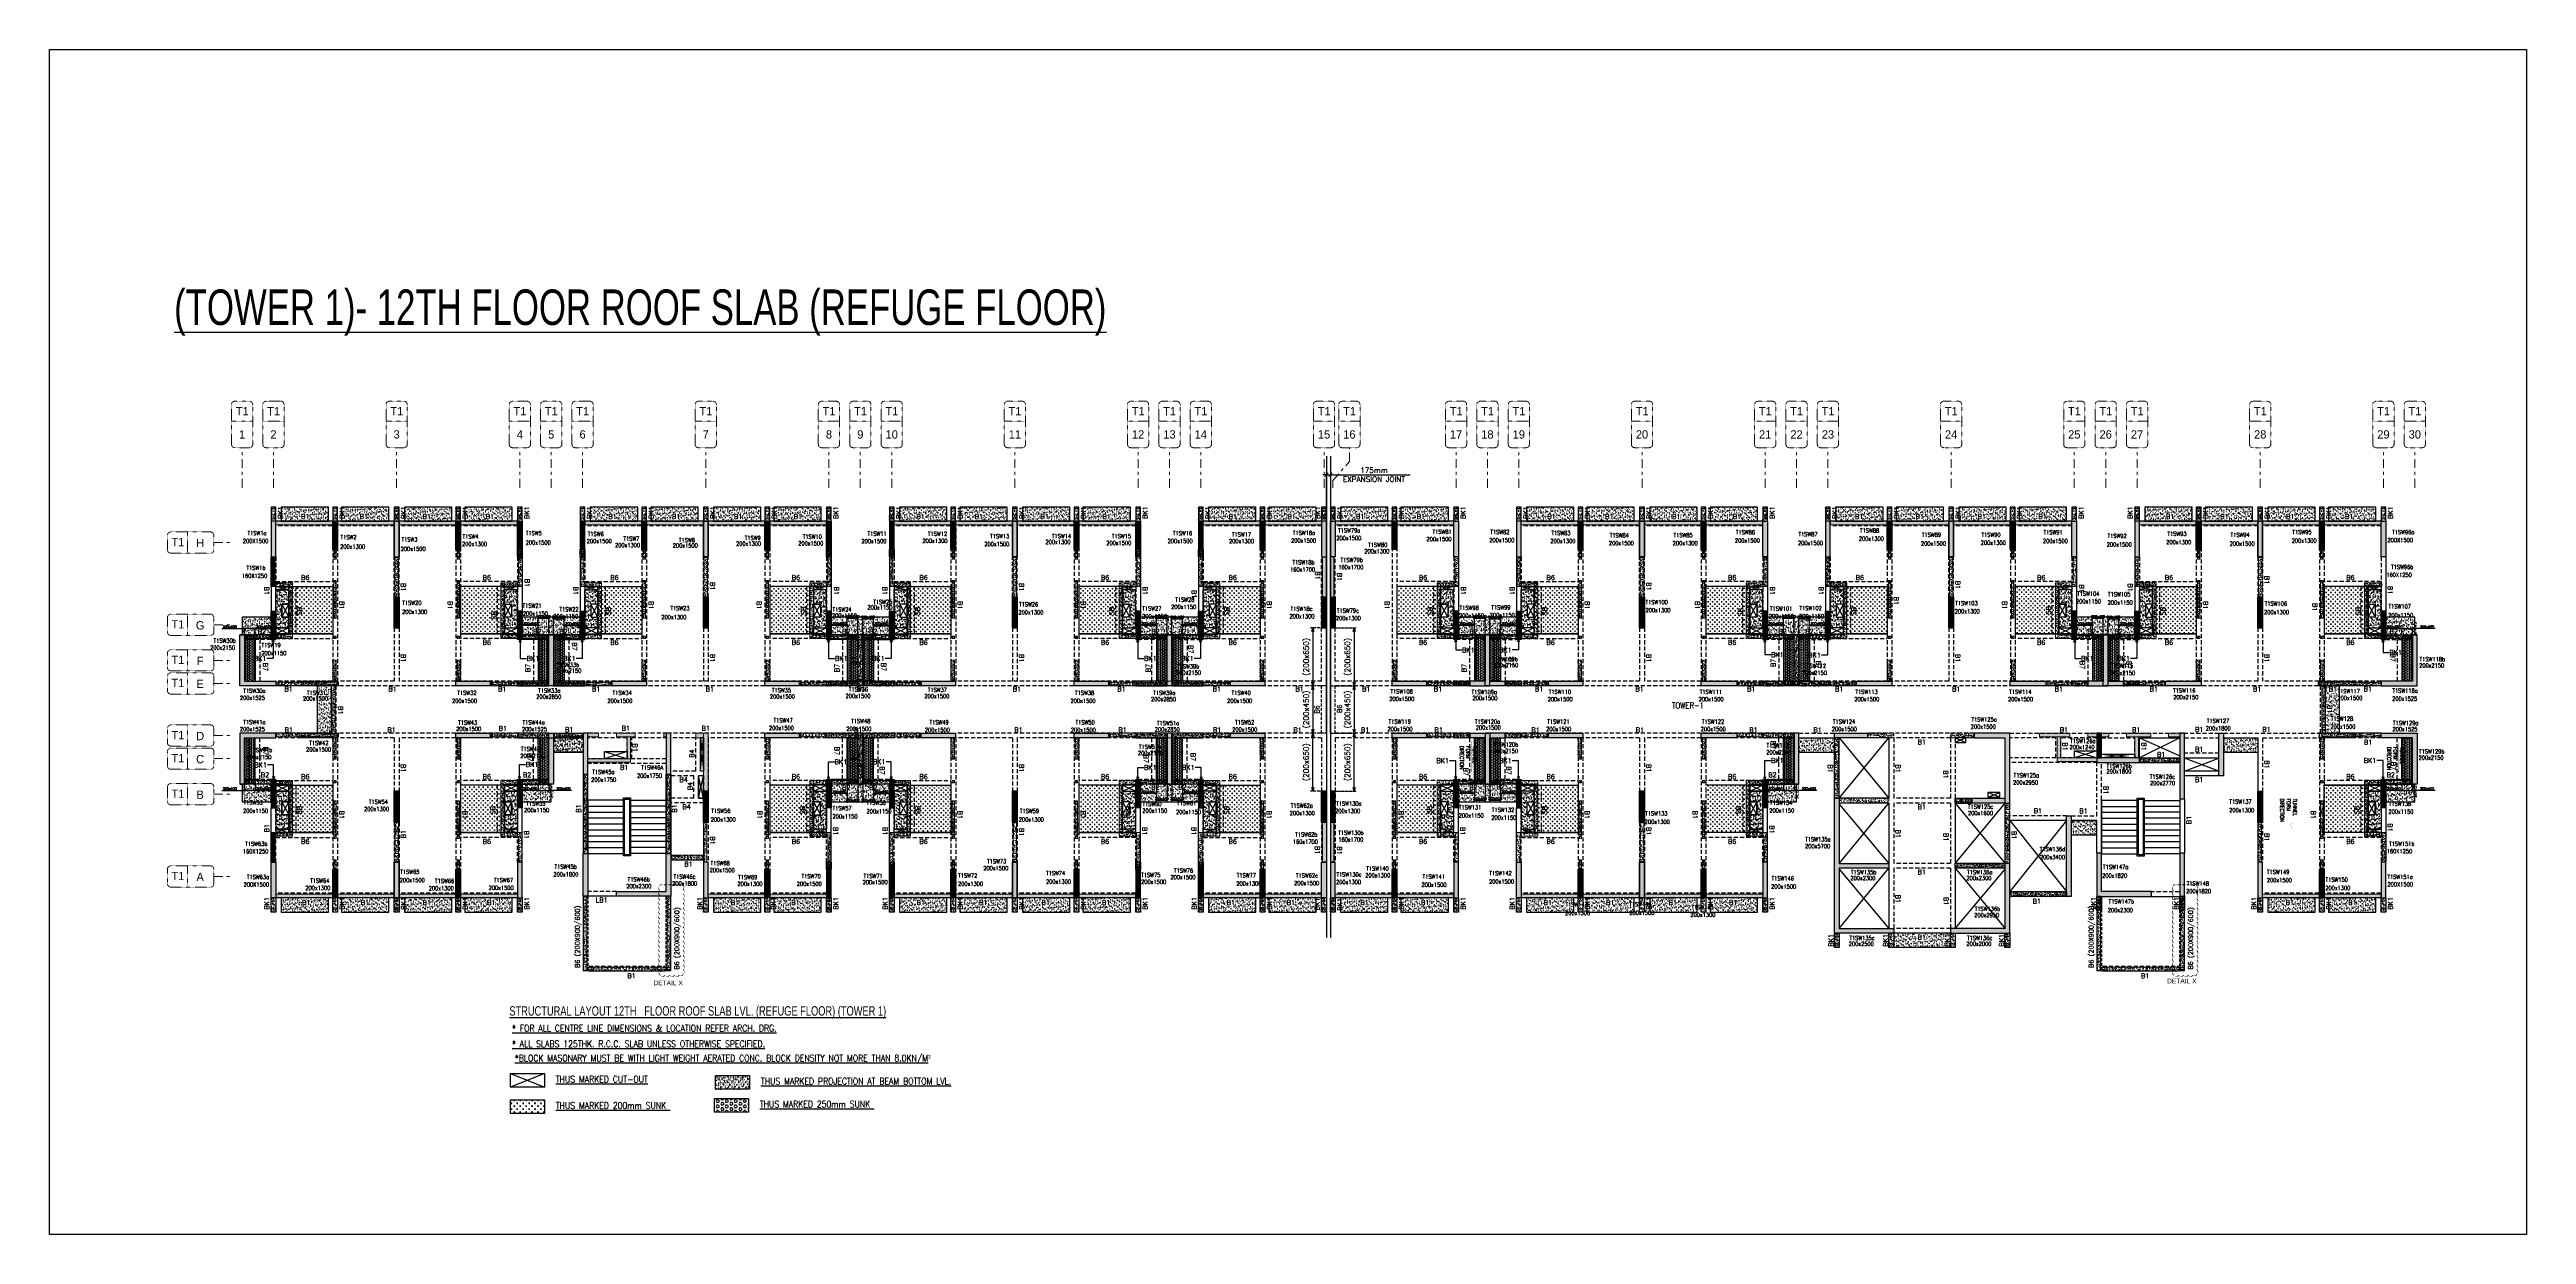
# Model space of a CAD drawing. Header units: millimetres. Extents: x 1078357 to 2594950, y -4969473 to -4636555.
# Drawn here: x 2039556 to 2144125, y -4687025 to -4636994 of the extents above; entities that cross this region are included whole.
import ezdxf
from ezdxf.enums import TextEntityAlignment as Align

# ---------------------------------------------------------------- set-up
doc = ezdxf.new("R2010")
doc.units = ezdxf.units.MM
doc.header["$PDMODE"] = 35
for name, pattern in [('CENTER', [2, 1.25, -0.25, 0.25, -0.25]), ('CONTINOUS', [0]), ('DGN STYLE 7', [8.34, 3.75, -1.67, 1.25, -1.67]), ('DOT', [0.25, 0, -0.25]), ('HIDDEN', [0.375, 0.25, -0.125]), ('New Retail block$0$CONTINOUS', [0])]:
    doc.linetypes.add(name, pattern=pattern)
doc.layers.get('0').update_dxf_attribs({"lineweight": 0})
doc.layers.get('Defpoints').update_dxf_attribs({"lineweight": 0})
for name, color, linetype, lineweight in [('A-_ANOTDIMA_D-', 6, 'Continuous', 13), ('A-_ANOTGRID_E-', 8, 'DGN STYLE 7', 13), ('Boundary', 40, 'Continuous', 30), ('COL. NO.', 30, 'Continuous', 25), ('COL. SIZE', 7, 'Continuous', 25), ('DIM', 9, 'Continuous', 25), ('GRID LINE', 8, 'Continuous', 0), ('HATCH', 8, 'Continuous', 30), ('Origin', 40, 'Continuous', 30), ('RCC UPSTAND', 43, 'Continuous', 30), ('S-NON STR RCC WALL', 8, 'Continuous', 0)]:
    doc.layers.add(name, color=color, linetype=linetype, lineweight=lineweight)
for name, color, linetype in [('B-200x300', 212, 'HIDDEN'), ('B-200x325', 201, 'HIDDEN'), ('B-200x375', 41, 'HIDDEN'), ('B-200x400', 44, 'HIDDEN'), ('B-200x450', 52, 'HIDDEN'), ('B-200x650', 241, 'HIDDEN'), ('B-200X900-600', 211, 'HIDDEN'), ('B-300xSLAB THK.', 151, 'Continuous'), ('BK1-200x650', 241, 'HIDDEN'), ('DC BEAM NO.', 7, 'Continuous'), ('DROP SLAB', 8, 'Continuous'), ('EXPANSION JOINT', 10, 'HIDDEN'), ('EXPANTION JOINT', 240, 'Continuous'), ('NON STR. RCC WALL', 6, 'Continuous'), ('S TEXT', 7, 'Continuous'), ('S-COLUMN_SHEAR WALL', 1, 'Continuous'), ('S-CUT OUT', 3, 'Continuous'), ('S-DIM', 2, 'Continuous'), ('S-LEGEND', 7, 'Continuous'), ('S-PROJECTION', 54, 'New Retail block$0$CONTINOUS'), ('S-STAIR', 8, 'Continuous'), ('SLAB FOLD', 8, 'Continuous'), ('TEXT', 7, 'Continuous')]:
    doc.layers.add(name, color=color, linetype=linetype)
doc.styles.add('ARIAL', font='arial.ttf')
doc.styles.add('Roman', font='romans')
doc.styles.add('ROMANS', font='romans.shx', dxfattribs={"width": 0.85})
doc.styles.add('SANSSERIF', font='sas_____.pfb')
doc.styles.get("Standard").update_dxf_attribs({"font": 'Adani Regular.ttf', "height": 500})
doc.dimstyles.new('HARESH', dxfattribs={"dimtxt": 150, "dimasz": 75, "dimexe": 0, "dimexo": 0, "dimgap": 25, "dimtad": 1, "dimdec": 0, "dimdsep": 46, "dimtxsty": 'Roman', "dimblk": 'OBLIQUE', "dimcen": 225, "dimdle": 25, "dimclrd": 2, "dimclre": 2, "dimclrt": 7, "dimadec": 8, "dimazin": 1, "dimtfac": 1, "dimtdec": 0, "dimtmove": 0, "dimatfit": 0, "dimfxl": 1, "dimlwd": -1, "dimlwe": -1, "dimarcsym": 0})
pattern_1 = [(50, (2051623.17, -4843902.48), (182.18467, -15.93909), [19.05, -209.55]), (355, (2051623.17, -4843902.48), (-35.24342, 191.05685), [15.24, -167.64058]), (100.45144, (2051638.35, -4843903.81), (146.94125, 175.11775), [16.19, -178.09024]), (46.1842, (2051623.17, -4843851.68), (271.07904, -42.04233), [28.575, -314.325]), (96.63556, (2051645.76, -4843855.19), (237.40413, 247.42612), [24.28502, -267.1356]), (351.18415, (2051623.17, -4843851.68), (237.40413, 247.42612), [22.85997, -251.45973]), (21, (2051648.57, -4843864.38), (151.61439, -102.2652), [19.05, -209.55]), (326, (2051648.57, -4843864.38), (61.80203, 184.18797), [15.24, -167.64]), (71.45144, (2051661.2, -4843872.9), (213.41642, 81.92277), [16.19, -178.08994]), (37.5, (2051623.17, -4843902.48), (3.088603, 84.55504), [0, -165.608, 0, -170.18, 0, -168.275]), (7.5, (2051623.17, -4843902.48), (66.819663, 100.180575), [0, -97.028, 0, -161.798, 0, -64.135]), (327.5, (2051566.525, -4843902.48), (135.590595, -5.728744), [0, -63.5, 0, -198.12, 0, -262.89]), (317.5, (2051541.12, -4843902.48), (148.12918, 25.42649), [0, -82.55, 0, -131.572, 0, -186.69])]
pattern_2 = [(50, (3148834.67, -9529286.33), (182.184669, -15.9390855), [19.05, -209.55]), (355, (3148834.67, -9529286.33), (-35.2434214, 191.056845), [15.24, -167.640584]), (100.4514447, (3148849.85, -9529287.66), (146.941247, 175.117752), [16.190009, -178.0902446]), (46.1842, (3148834.67, -9529235.53), (271.079041, -42.042328), [28.575, -314.325]), (96.6355576, (3148857.26, -9529239.04), (237.404134, 247.426125), [24.285023, -267.135608]), (351.184151, (3148834.67, -9529235.53), (237.404134, 247.426125), [22.859967, -251.459732]), (21, (3148860.07, -9529248.23), (151.6143913, -102.265198), [19.05, -209.55]), (326, (3148860.07, -9529248.23), (61.802028, 184.187966), [15.24, -167.64]), (71.451445, (3148872.7, -9529256.76), (213.416419, 81.922769), [16.190009, -178.0899376]), (37.5, (3148834.67, -9529286.333), (3.08860325, 84.5550389), [0, -165.608, 0, -170.18, 0, -168.275]), (7.5, (3148834.67, -9529286.33), (66.8196625, 100.1805748), [0, -97.028, 0, -161.798, 0, -64.135]), (327.5, (3148778.027, -9529286.333), (135.5905952, -5.728744), [0, -63.5, 0, -198.12, 0, -262.89]), (317.5, (3148752.63, -9529286.33), (148.1291814, 25.426491), [0, -82.55, 0, -131.572, 0, -186.69])]
pattern_3 = [(50, (3148847.88, -9527921.67), (182.184669, -15.9390855), [19.05, -209.55]), (355, (3148847.88, -9527921.67), (-35.2434214, 191.056845), [15.24, -167.640584]), (100.4514447, (3148863.06, -9527923), (146.941247, 175.117752), [16.190009, -178.0902446]), (46.1842, (3148847.88, -9527870.87), (271.079041, -42.042328), [28.575, -314.325]), (96.6355576, (3148870.47, -9527874.37), (237.404134, 247.426125), [24.285023, -267.135608]), (351.184151, (3148847.88, -9527870.87), (237.404134, 247.426125), [22.859967, -251.459732]), (21, (3148873.28, -9527883.57), (151.6143913, -102.265198), [19.05, -209.55]), (326, (3148873.28, -9527883.57), (61.802028, 184.187966), [15.24, -167.64]), (71.451445, (3148885.92, -9527892.09), (213.416419, 81.922769), [16.190009, -178.0899376]), (37.5, (3148847.88, -9527921.67), (3.08860325, 84.5550389), [0, -165.608, 0, -170.18, 0, -168.275]), (7.5, (3148847.88, -9527921.67), (66.8196625, 100.1805748), [0, -97.028, 0, -161.798, 0, -64.135]), (327.5, (3148791.24, -9527921.67), (135.5905952, -5.728744), [0, -63.5, 0, -198.12, 0, -262.89]), (317.5, (3148765.84, -9527921.67), (148.1291814, 25.426491), [0, -82.55, 0, -131.572, 0, -186.69])]
pattern_4 = [(230, (3204596.27, -9567117.9), (-182.184669, 15.9390855), [19.05, -209.55]), (175, (3204596.27, -9567117.9), (35.2434214, -191.056845), [15.24, -167.640584]), (280.4514447, (3204581.1, -9567116.57), (-146.941247, -175.117752), [16.190009, -178.0902446]), (226.1842, (3204596.27, -9567168.7), (-271.079041, 42.042328), [28.575, -314.325]), (276.6355576, (3204573.68, -9567165.2), (-237.404134, -247.426125), [24.285023, -267.135608]), (171.184151, (3204596.27, -9567168.7), (-237.404134, -247.426125), [22.859967, -251.459732]), (201, (3204570.87, -9567156), (-151.6143913, 102.265198), [19.05, -209.55]), (146, (3204570.87, -9567156), (-61.802028, -184.187966), [15.24, -167.64]), (251.451445, (3204558.24, -9567147.48), (-213.416419, -81.922769), [16.190009, -178.0899376]), (217.5, (3204596.274, -9567117.9), (-3.08860325, -84.5550389), [0, -165.608, 0, -170.18, 0, -168.275]), (187.5, (3204596.27, -9567117.9), (-66.8196625, -100.1805748), [0, -97.028, 0, -161.798, 0, -64.135]), (147.5, (3204652.916, -9567117.9), (-135.5905952, 5.728744), [0, -63.5, 0, -198.12, 0, -262.89]), (137.5, (3204678.32, -9567117.9), (-148.1291814, -25.426491), [0, -82.55, 0, -131.572, 0, -186.69])]
pattern_5 = [(50, (-5387710.27, 27844396.87), (182.184669, -15.93908554), [19.05, -209.55]), (355, (-5387710.27, 27844396.87), (-35.2434214, 191.0568452), [15.24, -167.6405842]), (100.4514447, (-5387695.09, 27844395.54), (146.9412471, 175.1177519), [16.1900088, -178.0902446]), (46.1842, (-5387710.27, 27844447.67), (271.0790409, -42.042328), [28.575, -314.325]), (96.6355576, (-5387687.68, 27844444.16), (237.404134, 247.4261246), [24.2850231, -267.1356082]), (351.1841512, (-5387710.27, 27844447.67), (237.404134, 247.4261246), [22.859967, -251.459732]), (21, (-5387684.87, 27844434.97), (151.6143913, -102.2651982), [19.05, -209.55]), (326, (-5387684.87, 27844434.97), (61.8020283, 184.1879661), [15.24, -167.64]), (71.451445, (-5387672.23, 27844426.44), (213.4164193, 81.9227689), [16.1900088, -178.0899376]), (37.5, (-5387710.27, 27844396.865), (3.08860325, 84.55503887), [0, -165.608, 0, -170.18, 0, -168.275]), (7.5, (-5387710.27, 27844396.865), (66.8196625, 100.18057482), [0, -97.028, 0, -161.798, 0, -64.135]), (327.5, (-5387766.91, 27844396.865), (135.59059517, -5.72874399), [0, -63.5, 0, -198.12, 0, -262.89]), (317.5, (-5387792.31, 27844396.87), (148.1291814, 25.42649103), [0, -82.55, 0, -131.572, 0, -186.69])]
pattern_6 = [(50, (973593.83, -168149.77), (182.184669, -15.9390855), [19.05, -209.55]), (355, (973593.83, -168149.77), (-35.2434214, 191.056845), [15.24, -167.640584]), (100.4514447, (973609.01, -168151.1), (146.941247, 175.117752), [16.190009, -178.0902446]), (46.1842, (973593.83, -168098.97), (271.079041, -42.042328), [28.575, -314.325]), (96.6355576, (973616.42, -168102.48), (237.404134, 247.426125), [24.285023, -267.135608]), (351.184151, (973593.83, -168098.97), (237.404134, 247.426125), [22.859967, -251.459732]), (21, (973619.23, -168111.67), (151.6143913, -102.265198), [19.05, -209.55]), (326, (973619.23, -168111.67), (61.802028, 184.187966), [15.24, -167.64]), (71.451445, (973631.87, -168120.2), (213.416419, 81.922769), [16.190009, -178.0899376]), (37.5, (973593.83, -168149.774), (3.08860325, 84.5550389), [0, -165.608, 0, -170.18, 0, -168.275]), (7.5, (973593.83, -168149.77), (66.8196625, 100.1805748), [0, -97.028, 0, -161.798, 0, -64.135]), (327.5, (973537.19, -168149.774), (135.5905952, -5.728744), [0, -63.5, 0, -198.12, 0, -262.89]), (317.5, (973511.79, -168149.77), (148.1291814, 25.426491), [0, -82.55, 0, -131.572, 0, -186.69])]
pattern_7 = [(50, (-4290485.55, 23160377.68), (182.184669, -15.9390855), [19.05, -209.55]), (355, (-4290485.55, 23160377.68), (-35.2434214, 191.0568452), [15.24, -167.6405842]), (100.4514447, (-4290470.37, 23160376.35), (146.9412471, 175.1177519), [16.1900088, -178.0902446]), (46.1842, (-4290485.55, 23160428.48), (271.0790409, -42.042328), [28.575, -314.325]), (96.6355576, (-4290462.96, 23160424.97), (237.404134, 247.4261246), [24.2850231, -267.1356082]), (351.1841512, (-4290485.55, 23160428.48), (237.404134, 247.4261246), [22.859967, -251.459732]), (21, (-4290460.15, 23160415.78), (151.6143913, -102.2651982), [19.05, -209.55]), (326, (-4290460.15, 23160415.78), (61.8020283, 184.1879661), [15.24, -167.64]), (71.451445, (-4290447.52, 23160407.26), (213.4164193, 81.9227689), [16.1900088, -178.0899376]), (37.5, (-4290485.55, 23160377.68), (3.08860325, 84.55503887), [0, -165.608, 0, -170.18, 0, -168.275]), (7.5, (-4290485.55, 23160377.68), (66.8196625, 100.18057482), [0, -97.028, 0, -161.798, 0, -64.135]), (327.5, (-4290542.194, 23160377.68), (135.59059517, -5.728744), [0, -63.5, 0, -198.12, 0, -262.89]), (317.5, (-4290567.59, 23160377.68), (148.1291814, 25.42649103), [0, -82.55, 0, -131.572, 0, -186.69])]
pattern_8 = [(50, (2070818.55, -4852168.96), (182.18467, -15.93909), [19.05, -209.55]), (355, (2070818.55, -4852168.96), (-35.24342, 191.05685), [15.24, -167.64058]), (100.45144, (2070833.73, -4852170.29), (146.94125, 175.11775), [16.19, -178.09024]), (46.1842, (2070818.55, -4852118.16), (271.07904, -42.04233), [28.575, -314.325]), (96.63556, (2070841.14, -4852121.66), (237.40413, 247.42612), [24.28502, -267.1356]), (351.18415, (2070818.55, -4852118.16), (237.40413, 247.42612), [22.85997, -251.45973]), (21, (2070843.95, -4852130.86), (151.61439, -102.2652), [19.05, -209.55]), (326, (2070843.95, -4852130.86), (61.80203, 184.18797), [15.24, -167.64]), (71.45144, (2070856.58, -4852139.38), (213.41642, 81.92277), [16.19, -178.08994]), (37.5, (2070818.547, -4852168.96), (3.088603, 84.555039), [0, -165.608, 0, -170.18, 0, -168.275]), (7.5, (2070818.55, -4852168.96), (66.819663, 100.180575), [0, -97.028, 0, -161.798, 0, -64.135]), (327.5, (2070761.905, -4852168.96), (135.590595, -5.728744), [0, -63.5, 0, -198.12, 0, -262.89]), (317.5, (2070736.5, -4852168.96), (148.12918, 25.42649), [0, -82.55, 0, -131.572, 0, -186.69])]
pattern_9 = [(50, (2070818.55, -4852168.96), (182.18467, -15.93909), [19.05, -209.55]), (355, (2070818.55, -4852168.96), (-35.24342, 191.05685), [15.24, -167.64058]), (100.45144, (2070833.73, -4852170.29), (146.94125, 175.11775), [16.19001, -178.09024]), (46.1842, (2070818.55, -4852118.16), (271.07904, -42.04233), [28.575, -314.325]), (96.63556, (2070841.14, -4852121.66), (237.40413, 247.42612), [24.28502, -267.1356]), (351.18415, (2070818.55, -4852118.16), (237.40413, 247.42612), [22.85997, -251.45973]), (21, (2070843.95, -4852130.86), (151.61439, -102.2652), [19.05, -209.55]), (326, (2070843.95, -4852130.86), (61.80203, 184.18797), [15.24, -167.64]), (71.45144, (2070856.58, -4852139.38), (213.41642, 81.92277), [16.19001, -178.08994]), (37.5, (2070818.547, -4852168.96), (3.088603, 84.555039), [0, -165.608, 0, -170.18, 0, -168.275]), (7.5, (2070818.55, -4852168.96), (66.819663, 100.180575), [0, -97.028, 0, -161.798, 0, -64.135]), (327.5, (2070761.905, -4852168.96), (135.590595, -5.728744), [0, -63.5, 0, -198.12, 0, -262.89]), (317.5, (2070736.5, -4852168.96), (148.12918, 25.42649), [0, -82.55, 0, -131.572, 0, -186.69])]
pattern_10 = [(50, (-4290485.55, 23160377.68), (182.184669, -15.9390855), [19.05, -209.55]), (355, (-4290485.55, 23160377.68), (-35.2434214, 191.0568452), [15.24, -167.6405842]), (100.4514447, (-4290470.37, 23160376.35), (146.9412471, 175.1177519), [16.1900088, -178.0902446]), (46.1842, (-4290485.55, 23160428.48), (271.0790409, -42.042328), [28.575, -314.325]), (96.6355576, (-4290462.96, 23160424.97), (237.404134, 247.4261246), [24.2850231, -267.1356082]), (351.1841512, (-4290485.55, 23160428.48), (237.404134, 247.4261246), [22.859967, -251.459732]), (21, (-4290460.15, 23160415.78), (151.6143913, -102.2651982), [19.05, -209.55]), (326, (-4290460.15, 23160415.78), (61.8020283, 184.1879661), [15.24, -167.64]), (71.451445, (-4290447.52, 23160407.26), (213.4164193, 81.9227689), [16.1900088, -178.0899376]), (37.5, (-4290485.55, 23160377.68), (3.08860325, 84.55503887), [0, -165.608, 0, -170.18, 0, -168.275]), (7.5, (-4290485.55, 23160377.68), (66.8196625, 100.18057482), [0, -97.028, 0, -161.798, 0, -64.135]), (327.5, (-4290542.194, 23160377.68), (135.59059517, -5.728744), [0, -63.5, 0, -198.12, 0, -262.89]), (317.5, (-4290567.59, 23160377.68), (148.1291814, 25.42649103), [0, -82.55, 0, -131.572, 0, -186.69])]
pattern_11 = [(50, (-4290485.55, 23160377.68), (182.184669, -15.9390855), [19.05, -209.55]), (355, (-4290485.55, 23160377.68), (-35.2434214, 191.0568452), [15.24, -167.6405842]), (100.4514447, (-4290470.37, 23160376.35), (146.9412471, 175.1177519), [16.1900088, -178.0902446]), (46.1842, (-4290485.55, 23160428.48), (271.0790409, -42.042328), [28.575, -314.325]), (96.6355576, (-4290462.96, 23160424.97), (237.404134, 247.4261246), [24.2850231, -267.1356082]), (351.1841512, (-4290485.55, 23160428.48), (237.404134, 247.4261246), [22.859967, -251.459732]), (21, (-4290460.15, 23160415.78), (151.6143913, -102.2651982), [19.05, -209.55]), (326, (-4290460.15, 23160415.78), (61.8020283, 184.1879661), [15.24, -167.64]), (71.451445, (-4290447.52, 23160407.26), (213.4164193, 81.9227689), [16.1900088, -178.0899376]), (37.5, (-4290485.55, 23160377.68), (3.08860325, 84.55503887), [0, -165.608, 0, -170.18, 0, -168.275]), (7.5, (-4290485.55, 23160377.68), (66.8196625, 100.18057482), [0, -97.028, 0, -161.798, 0, -64.135]), (327.5, (-4290542.194, 23160377.68), (135.59059517, -5.728744), [0, -63.5, 0, -198.12, 0, -262.89]), (317.5, (-4290567.59, 23160377.68), (148.1291814, 25.42649103), [0, -82.55, 0, -131.572, 0, -186.69])]
pattern_12 = [(50, (-3193260.84, 18476358.49), (182.184669, -15.9390855), [19.05, -209.55]), (355, (-3193260.84, 18476358.5), (-35.2434214, 191.0568452), [15.24, -167.6405842]), (100.4514447, (-3193245.65, 18476357.16), (146.9412471, 175.1177519), [16.1900088, -178.0902446]), (46.1842, (-3193260.84, 18476409.3), (271.0790409, -42.042328), [28.575, -314.325]), (96.6355576, (-3193238.25, 18476405.8), (237.404134, 247.4261246), [24.285023, -267.135608]), (351.1841512, (-3193260.84, 18476409.3), (237.404134, 247.4261246), [22.859967, -251.459732]), (21, (-3193235.44, 18476396.59), (151.6143913, -102.2651982), [19.05, -209.55]), (326, (-3193235.44, 18476396.6), (61.8020283, 184.1879661), [15.24, -167.64]), (71.451445, (-3193222.8, 18476388.07), (213.4164193, 81.9227689), [16.1900088, -178.0899376]), (37.5, (-3193260.836, 18476358.49), (3.08860325, 84.55503887), [0, -165.608, 0, -170.18, 0, -168.275]), (7.5, (-3193260.84, 18476358.49), (66.8196625, 100.18057482), [0, -97.028, 0, -161.798, 0, -64.135]), (327.5, (-3193317.48, 18476358.49), (135.59059517, -5.728744), [0, -63.5, 0, -198.12, 0, -262.89]), (317.5, (-3193342.88, 18476358.49), (148.1291814, 25.42649103), [0, -82.55, 0, -131.572, 0, -186.69])]
pattern_13 = [(50, (-5387710.27, 27844396.87), (182.184669, -15.93908554), [19.05, -209.55]), (355, (-5387710.27, 27844396.87), (-35.2434214, 191.0568452), [15.24, -167.6405842]), (100.4514447, (-5387695.09, 27844395.54), (146.9412471, 175.1177519), [16.1900088, -178.0902446]), (46.1842, (-5387710.27, 27844447.67), (271.0790409, -42.042328), [28.575, -314.325]), (96.6355576, (-5387687.68, 27844444.16), (237.404134, 247.4261246), [24.2850231, -267.1356082]), (351.1841512, (-5387710.27, 27844447.67), (237.404134, 247.4261246), [22.859967, -251.459732]), (21, (-5387684.87, 27844434.97), (151.6143913, -102.2651982), [19.05, -209.55]), (326, (-5387684.87, 27844434.97), (61.8020283, 184.1879661), [15.24, -167.64]), (71.451445, (-5387672.23, 27844426.44), (213.4164193, 81.9227689), [16.1900088, -178.0899376]), (37.5, (-5387710.27, 27844396.865), (3.08860325, 84.55503887), [0, -165.608, 0, -170.18, 0, -168.275]), (7.5, (-5387710.27, 27844396.865), (66.8196625, 100.18057482), [0, -97.028, 0, -161.798, 0, -64.135]), (327.5, (-5387766.91, 27844396.865), (135.59059517, -5.72874399), [0, -63.5, 0, -198.12, 0, -262.89]), (317.5, (-5387792.31, 27844396.87), (148.1291814, 25.42649103), [0, -82.55, 0, -131.572, 0, -186.69])]
pattern_14 = [(37.4701541, (-856948.2, 9330660.76), (-4.7236114, 146.8264517), [0, -115.824, 0, -129.54, 0, -123.825]), (7.4701541, (-856948.2, 9330660.76), (134.9689868, 214.9772528), [0, -62.484, 0, -104.394, 0, -40.005]), (327.4701541, (-857041.93, 9330660.81), (237.2979035, 0.3075449), [0, -38.1, 0, -137.16, 0, -179.07]), (317.4701541, (-857041.93, 9330660.81), (229.1017424, 66.759465), [0, -19.05, 0, -89.916, 0, -102.87])]
pattern_15 = [(37.4701541, (-1954172.92, 14014679.95), (-4.72361136, 146.8264517), [0, -115.824, 0, -129.54, 0, -123.825]), (7.4701541, (-1954172.92, 14014679.95), (134.9689868, 214.9772528), [0, -62.484, 0, -104.394, 0, -40.005]), (327.4701541, (-1954266.65, 14014680), (237.2979035, 0.3075449), [0, -38.1, 0, -137.16, 0, -179.07]), (317.4701541, (-1954266.65, 14014680), (229.1017424, 66.759465), [0, -19.05, 0, -89.916, 0, -102.87])]
pattern_16 = [(50, (2079162.22, -4668711.24), (182.18467, -15.9391), [19.05, -209.55]), (355, (2079162.22, -4668711.24), (-35.2434, 191.05685), [15.24, -167.6406]), (100.45144, (2079177.4, -4668712.57), (146.94125, 175.11775), [16.19, -178.09024]), (46.1842, (2079162.22, -4668660.44), (271.079, -42.0423), [28.575, -314.325]), (96.63556, (2079184.8, -4668663.95), (237.4041, 247.4261), [24.285, -267.1356]), (351.18415, (2079162.22, -4668660.44), (237.4041, 247.4261), [22.86, -251.4597]), (21, (2079187.62, -4668673.14), (151.6144, -102.2652), [19.05, -209.55]), (326, (2079187.62, -4668673.14), (61.802, 184.188), [15.24, -167.64]), (71.45144, (2079200.25, -4668681.67), (213.4164, 81.9228), [16.19, -178.0899]), (37.5, (2079162.22, -4668711.244), (3.0886, 84.55504), [0, -165.608, 0, -170.18, 0, -168.275]), (7.5, (2079162.22, -4668711.24), (66.81966, 100.18057), [0, -97.028, 0, -161.798, 0, -64.135]), (327.5, (2079105.576, -4668711.244), (135.5906, -5.72874), [0, -63.5, 0, -198.12, 0, -262.89]), (317.5, (2079080.18, -4668711.24), (148.12918, 25.4265), [0, -82.55, 0, -131.572, 0, -186.69])]
pattern_17 = [(230, (4611104.44, -7871859.5), (-143.4520365, 12.550427), [15, -165]), (175, (4611104.44, -7871859.5), (27.7502667, -150.438427), [12, -132]), (280.4514445, (4611092.49, -7871858.45), (-115.7017693, -137.887998), [12.7480384, -140.2284224]), (226.1842, (4611104.44, -7871899.5), (-213.448266, 33.103856), [22.5, -247.5]), (276.6356355, (4611086.66, -7871896.74), (-186.932389, -194.82372), [19.122068, -210.342752]), (171.184164, (4611104.44, -7871899.5), (-186.932389, -194.82372), [18, -198]), (201, (4611084.44, -7871889.5), (-119.3814104, 80.523778), [15, -165]), (146, (4611084.44, -7871889.5), (-48.6630664, -145.030009), [12, -132]), (251.4514447, (4611074.5, -7871882.78), (-168.0444753, -64.5062306), [12.748038, -140.2284224]), (217.5, (4611104.444, -7871859.495), (-2.43197106, -66.57877077), [0, -130.4, 0, -134, 0, -132.5]), (187.5, (4611104.444, -7871859.495), (-52.6139075, -78.8823424), [0, -76.4, 0, -127.4, 0, -50.5]), (147.5, (4611149.044, -7871859.495), (-106.7644872, 4.51097435), [0, -50, 0, -156, 0, -207]), (137.5, (4611169.04, -7871859.495), (-116.6372339, -20.0209965), [0, -65, 0, -103.6, 0, -147])]
pattern_18 = [(230, (4611104.44, -7871859.5), (-143.4520365, 12.550427), [15, -165]), (175, (4611104.44, -7871859.5), (27.7502667, -150.438427), [12, -132]), (280.4514445, (4611092.49, -7871858.45), (-115.7017693, -137.887998), [12.7480384, -140.2284224]), (226.1842, (4611104.44, -7871899.5), (-213.448266, 33.103856), [22.5, -247.5]), (276.6356355, (4611086.66, -7871896.74), (-186.932389, -194.82372), [19.122068, -210.342752]), (171.184164, (4611104.44, -7871899.5), (-186.932389, -194.82372), [18, -198]), (201, (4611084.44, -7871889.5), (-119.3814104, 80.523778), [15, -165]), (146, (4611084.44, -7871889.5), (-48.6630664, -145.030009), [12, -132]), (251.4514447, (4611074.5, -7871882.78), (-168.0444753, -64.5062306), [12.748038, -140.2284224]), (217.5, (4611104.444, -7871859.495), (-2.43197106, -66.57877077), [0, -130.4, 0, -134, 0, -132.5]), (187.5, (4611104.444, -7871859.495), (-52.6139075, -78.8823424), [0, -76.4, 0, -127.4, 0, -50.5]), (147.5, (4611149.044, -7871859.495), (-106.7644872, 4.51097435), [0, -50, 0, -156, 0, -207]), (137.5, (4611169.04, -7871859.495), (-116.6372339, -20.0209965), [0, -65, 0, -103.6, 0, -147])]
pattern_19 = [(140, (-1096490.06, -7201079.05), (12.550427, 143.4520365), [15, -165]), (85, (-1096490.06, -7201079.05), (-150.438427, -27.7502667), [12, -132]), (190.4514445, (-1096489.02, -7201067.1), (-137.887998, 115.7017693), [12.7480384, -140.2284224]), (136.1842, (-1096530.06, -7201079.05), (33.103856, 213.448266), [22.5, -247.5]), (186.6356355, (-1096527.3, -7201061.27), (-194.82372, 186.932389), [19.122068, -210.342752]), (81.184164, (-1096530.06, -7201079.05), (-194.82372, 186.932389), [18, -198]), (111, (-1096520.06, -7201059.05), (80.523778, 119.3814104), [15, -165]), (56, (-1096520.06, -7201059.05), (-145.030009, 48.6630664), [12, -132]), (161.4514447, (-1096513.35, -7201049.1), (-64.5062306, 168.0444753), [12.748038, -140.2284224]), (127.5, (-1096490.065, -7201079.053), (-66.57877077, 2.43197106), [0, -130.4, 0, -134, 0, -132.5]), (97.5, (-1096490.065, -7201079.05), (-78.8823424, 52.6139075), [0, -76.4, 0, -127.4, 0, -50.5]), (57.5, (-1096490.065, -7201123.653), (4.51097435, 106.7644872), [0, -50, 0, -156, 0, -207]), (47.5, (-1096490.06, -7201143.65), (-20.0209965, 116.6372339), [0, -65, 0, -103.6, 0, -147])]
pattern_20 = [(37.4701541, (-1954173.02, 14014679.95), (-4.72361136, 146.8264517), [0, -115.824, 0, -129.54, 0, -123.825]), (7.4701541, (-1954173.02, 14014679.95), (134.9689868, 214.9772528), [0, -62.484, 0, -104.394, 0, -40.005]), (327.4701541, (-1954266.74, 14014680), (237.2979035, 0.3075449), [0, -38.1, 0, -137.16, 0, -179.07]), (317.4701541, (-1954266.74, 14014680), (229.1017424, 66.759465), [0, -19.05, 0, -89.916, 0, -102.87])]
pattern_21 = [(180, (2051610.09, -4474904.467), (-7e-15, -54.992613), [31.75, -63.5]), (300, (2051610.09, -4474904.467), (47.625, 27.496307), [31.75, -63.5]), (240, (2051578.34, -4474904.467), (47.625, -27.496307), [31.75, -63.5])]
pattern_22 = [(180.03079016, (-1215506.8, 9380796.94), (-95.1987999, -95.3011726), [47.625, -142.875]), (270.03079016, (-1215530.63, 9380820.74), (95.3011726, -95.1987999), [47.625, -142.875])]
pattern_23 = [(180.03079016, (-2312731.52, 14064816.13), (-95.1987999, -95.3011726), [47.625, -142.875]), (270.03079016, (-2312755.34, 14064839.93), (95.3011726, -95.1987999), [47.625, -142.875])]
pattern_24 = [(180, (-142839.34, 4893133.91), (-7e-15, -54.99261315), [31.75, -63.5]), (300, (-142839.34, 4893133.91), (47.625, 27.49630658), [31.75, -63.5]), (240, (-142871.09, 4893133.91), (47.625, -27.49630658), [31.75, -63.5])]
pattern_25 = [(37.47015413, (-2972723.06, 18698699.15), (-4.72361136, 146.8264517), [0, -115.824, 0, -129.54, 0, -123.825]), (7.4701541, (-2972723.06, 18698699.15), (134.9689868, 214.9772528), [0, -62.484, 0, -104.394, 0, -40.005]), (327.4701541, (-2972816.78, 18698699.2), (237.2979035, 0.3075449), [0, -38.1, 0, -137.16, 0, -179.07]), (317.4701541, (-2972816.78, 18698699.2), (229.1017424, 66.759465), [0, -19.05, 0, -89.916, 0, -102.87])]
pattern_26 = [(180, (954385.375, 209114.72), (-7e-15, -54.99261315), [31.75, -63.5]), (300, (954385.375, 209114.72), (47.625, 27.4963066), [31.75, -63.5]), (240, (954353.625, 209114.72), (47.625, -27.4963066), [31.75, -63.5])]
pattern_27 = [(37.47015413, (-4119983.92, 23606666.06), (-4.72361136, 146.8264517), [0, -115.824, 0, -129.54, 0, -123.825]), (7.4701541, (-4119983.92, 23606666.06), (134.9689868, 214.9772528), [0, -62.484, 0, -104.394, 0, -40.005]), (327.47015413, (-4120077.65, 23606666.11), (237.29790347, 0.3075449), [0, -38.1, 0, -137.16, 0, -179.07]), (317.4701541, (-4120077.65, 23606666.1), (229.1017424, 66.759465), [0, -19.05, 0, -89.916, 0, -102.87])]
pattern_28 = [(37.47015413, (-4119983.15, 23606665.99), (-4.72361136, 146.8264517), [0, -115.824, 0, -129.54, 0, -123.825]), (7.4701541, (-4119983.15, 23606665.99), (134.9689868, 214.9772528), [0, -62.484, 0, -104.394, 0, -40.005]), (327.47015413, (-4120076.87, 23606666.04), (237.29790347, 0.3075449), [0, -38.1, 0, -137.16, 0, -179.07]), (317.4701541, (-4120076.87, 23606666.04), (229.1017424, 66.759465), [0, -19.05, 0, -89.916, 0, -102.87])]

# ---------------------------------------------------------------- blocks, each defined once
blk = doc.blocks.new('_Oblique')
at = {"color": 0, "linetype": 'ByBlock', "lineweight": -2}
blk.add_line((-0.5, -0.5), (0.5, 0.5), dxfattribs=at)
blk = doc.blocks.new('*D1135')
at = {"layer": 'Defpoints', "color": 0, "linetype": 'CONTINOUS', "ltscale": 0.5, "transparency": 16777216}
for p in [(2093635, -4654896, 3), (2093635, -4654946), (2093460, -4656909, 0)]:
    blk.add_point(p, dxfattribs=at)
at = {"layer": 'EXPANTION JOINT', "color": 2, "linetype": 'CONTINOUS', "ltscale": 0.5, "transparency": 16777216}
for p, q in [((2093460, -4654946), (2093310, -4654946)), ((2093460, -4654946), (2093635, -4654946)), ((2093635, -4654946), (2096999, -4654946))]:
    blk.add_line(p, q, dxfattribs=at)
at = {"layer": 'EXPANTION JOINT', "color": 2, "linetype": 'DOT', "ltscale": 0.5, "transparency": 16777216}
for p, q in [((2093460, -4656909), (2093460, -4654846)), ((2093635, -4654896), (2093635, -4655046))]:
    blk.add_line(p, q, dxfattribs=at)
at = {"layer": 'EXPANTION JOINT', "color": 2, "linetype": 'CONTINOUS', "ltscale": 0.5, "transparency": 16777216, "xscale": 150, "yscale": 150, "zscale": 150}
blk.add_blockref('_Oblique', (2093460, -4654946), dxfattribs=at)
at = {"layer": 'EXPANTION JOINT', "color": 2, "linetype": 'CONTINOUS', "ltscale": 0.5, "transparency": 16777216, "xscale": 150, "yscale": 150, "zscale": 150, "rotation": 180}
blk.add_blockref('_Oblique', (2093635, -4654946), dxfattribs=at)
at = {"layer": 'EXPANTION JOINT', "color": 7, "linetype": 'CONTINOUS', "ltscale": 0.5, "transparency": 16777216, "char_height": 225, "attachment_point": 5, "style": 'Roman'}
for s, insert in [('EXPANSION JOINT ', (2095467, -4655134)), ('175mm', (2095467, -4654759))]:
    blk.add_mtext(s, dxfattribs=dict(at, insert=insert))
blk = doc.blocks.new('*D1136')
at = {"layer": 'Defpoints', "color": 0, "linetype": 'CONTINOUS', "ltscale": 0.5, "transparency": 16777216}
for p in [(2093635, -4654896, 3), (2093635, -4654946), (2093460, -4656909, 0)]:
    blk.add_point(p, dxfattribs=at)
at = {"layer": 'EXPANTION JOINT', "color": 2, "linetype": 'CONTINOUS', "ltscale": 0.5, "transparency": 16777216}
for p, q in [((2093460, -4654946), (2093310, -4654946)), ((2093460, -4654946), (2093635, -4654946)), ((2093635, -4654946), (2096999, -4654946))]:
    blk.add_line(p, q, dxfattribs=at)
at = {"layer": 'EXPANTION JOINT', "color": 2, "linetype": 'DOT', "ltscale": 0.5, "transparency": 16777216}
for p, q in [((2093460, -4656909), (2093460, -4654846)), ((2093635, -4654896), (2093635, -4655046))]:
    blk.add_line(p, q, dxfattribs=at)
at = {"layer": 'EXPANTION JOINT', "color": 2, "linetype": 'CONTINOUS', "ltscale": 0.5, "transparency": 16777216, "xscale": 150, "yscale": 150, "zscale": 150}
blk.add_blockref('_Oblique', (2093460, -4654946), dxfattribs=at)
at = {"layer": 'EXPANTION JOINT', "color": 2, "linetype": 'CONTINOUS', "ltscale": 0.5, "transparency": 16777216, "xscale": 150, "yscale": 150, "zscale": 150, "rotation": 180}
blk.add_blockref('_Oblique', (2093635, -4654946), dxfattribs=at)
at = {"layer": 'EXPANTION JOINT', "color": 7, "linetype": 'CONTINOUS', "ltscale": 0.5, "transparency": 16777216, "char_height": 225, "attachment_point": 5, "style": 'Roman'}
for s, insert in [('EXPANSION JOINT ', (2095467, -4655134)), ('175mm', (2095467, -4654759))]:
    blk.add_mtext(s, dxfattribs=dict(at, insert=insert))
blk = doc.blocks.new('_Open30')
at = {"color": 0, "linetype": 'ByBlock', "lineweight": -2}
for p, q in [((-1, 0.27), (0, 0)), ((0, 0), (-1, -0.27)), ((0, 0), (-1, 0))]:
    blk.add_line(p, q, dxfattribs=at)
blk = doc.blocks.new('*D1109')
at = {"layer": 'Defpoints', "color": 0, "linetype": 'CONTINOUS', "ltscale": 0.5, "transparency": 16777216}
for p in [(2093460, -4661409, 0), (2092886, -4663859), (2093460, -4663859, 0)]:
    blk.add_point(p, dxfattribs=at)
at = {"layer": 'S-DIM', "color": 2, "linetype": 'DOT', "ltscale": 0.5, "transparency": 16777216}
for p, q in [((2093460, -4661409), (2092786, -4661409)), ((2093460, -4663859), (2092786, -4663859))]:
    blk.add_line(p, q, dxfattribs=at)
at = {"layer": 'S-DIM', "color": 2, "linetype": 'CONTINOUS', "ltscale": 0.5, "transparency": 16777216}
blk.add_line((2092886, -4661559), (2092886, -4663709), dxfattribs=at)
at = {"layer": 'S-DIM', "color": 2, "linetype": 'CONTINOUS', "ltscale": 0.5, "transparency": 16777216, "xscale": 150, "yscale": 150, "zscale": 150}
for p, rotation in [((2092886, -4661409), 90), ((2092886, -4663859), 270)]:
    blk.add_blockref('_Open30', p, dxfattribs=dict(at, rotation=rotation))
at = {"layer": 'S-DIM', "color": 7, "linetype": 'CONTINOUS', "ltscale": 0.5, "transparency": 16777216, "insert": (2092640, -4662634), "char_height": 225, "attachment_point": 5, "rotation": 90, "style": 'Roman'}
blk.add_mtext('(200x650)', dxfattribs=at)
blk = doc.blocks.new('*D1110')
at = {"layer": 'Defpoints', "color": 0, "linetype": 'CONTINOUS', "ltscale": 0.5, "transparency": 16777216}
for p in [(2092886, -4665860), (2093460, -4665860, 0), (2093460, -4668309, 0)]:
    blk.add_point(p, dxfattribs=at)
at = {"layer": 'S-DIM', "color": 2, "linetype": 'DOT', "ltscale": 0.5, "transparency": 16777216}
for p, q in [((2093460, -4665860), (2092786, -4665860)), ((2093460, -4668309), (2092786, -4668309))]:
    blk.add_line(p, q, dxfattribs=at)
at = {"layer": 'S-DIM', "color": 2, "linetype": 'CONTINOUS', "ltscale": 0.5, "transparency": 16777216}
blk.add_line((2092886, -4668159), (2092886, -4666010), dxfattribs=at)
at = {"layer": 'S-DIM', "color": 2, "linetype": 'CONTINOUS', "ltscale": 0.5, "transparency": 16777216, "xscale": 150, "yscale": 150, "zscale": 150}
for p, rotation in [((2092886, -4665860), 90), ((2092886, -4668309), 270)]:
    blk.add_blockref('_Open30', p, dxfattribs=dict(at, rotation=rotation))
at = {"layer": 'S-DIM', "color": 7, "linetype": 'CONTINOUS', "ltscale": 0.5, "transparency": 16777216, "insert": (2092640, -4667084), "char_height": 225, "attachment_point": 5, "rotation": 90, "style": 'Roman'}
blk.add_mtext('(200x650)', dxfattribs=at)
blk = doc.blocks.new('*D1111')
at = {"layer": 'Defpoints', "color": 0, "linetype": 'CONTINOUS', "ltscale": 0.5, "transparency": 16777216}
for p in [(2093460, -4663860, 0), (2092886, -4665860), (2093460, -4665860, 0)]:
    blk.add_point(p, dxfattribs=at)
at = {"layer": 'S-DIM', "color": 2, "linetype": 'DOT', "ltscale": 0.5, "transparency": 16777216}
for p, q in [((2093460, -4663860), (2092786, -4663860)), ((2093460, -4665860), (2092786, -4665860))]:
    blk.add_line(p, q, dxfattribs=at)
at = {"layer": 'S-DIM', "color": 2, "linetype": 'CONTINOUS', "ltscale": 0.5, "transparency": 16777216}
blk.add_line((2092886, -4664010), (2092886, -4665710), dxfattribs=at)
at = {"layer": 'S-DIM', "color": 2, "linetype": 'CONTINOUS', "ltscale": 0.5, "transparency": 16777216, "xscale": 150, "yscale": 150, "zscale": 150}
for p, rotation in [((2092886, -4663860), 90), ((2092886, -4665860), 270)]:
    blk.add_blockref('_Open30', p, dxfattribs=dict(at, rotation=rotation))
at = {"layer": 'S-DIM', "color": 7, "linetype": 'CONTINOUS', "ltscale": 0.5, "transparency": 16777216, "insert": (2092640, -4664860), "char_height": 225, "attachment_point": 5, "rotation": 90, "style": 'Roman'}
blk.add_mtext('(200x450)', dxfattribs=at)
blk = doc.blocks.new('*D1112')
at = {"layer": 'Defpoints', "color": 0, "linetype": 'CONTINOUS', "ltscale": 0.5, "transparency": 16777216}
for p in [(2093635, -4661409, 0), (2093635, -4663859, 0), (2094632, -4663859)]:
    blk.add_point(p, dxfattribs=at)
at = {"layer": 'S-DIM', "color": 2, "linetype": 'DOT', "ltscale": 0.5, "transparency": 16777216}
for p, q in [((2093635, -4661409), (2094732, -4661409)), ((2093635, -4663859), (2094732, -4663859))]:
    blk.add_line(p, q, dxfattribs=at)
at = {"layer": 'S-DIM', "color": 2, "linetype": 'CONTINOUS', "ltscale": 0.5, "transparency": 16777216}
blk.add_line((2094632, -4661559), (2094632, -4663709), dxfattribs=at)
at = {"layer": 'S-DIM', "color": 2, "linetype": 'CONTINOUS', "ltscale": 0.5, "transparency": 16777216, "xscale": 150, "yscale": 150, "zscale": 150}
for p, rotation in [((2094632, -4661409), 90), ((2094632, -4663859), 270)]:
    blk.add_blockref('_Open30', p, dxfattribs=dict(at, rotation=rotation))
at = {"layer": 'S-DIM', "color": 7, "linetype": 'CONTINOUS', "ltscale": 0.5, "transparency": 16777216, "insert": (2094386, -4662634), "char_height": 225, "attachment_point": 5, "rotation": 90, "style": 'Roman'}
blk.add_mtext('(200x650)', dxfattribs=at)
blk = doc.blocks.new('*D1113')
at = {"layer": 'Defpoints', "color": 0, "linetype": 'CONTINOUS', "ltscale": 0.5, "transparency": 16777216}
for p in [(2093635, -4665860, 0), (2094632, -4665860), (2093635, -4668309, 0)]:
    blk.add_point(p, dxfattribs=at)
at = {"layer": 'S-DIM', "color": 2, "linetype": 'DOT', "ltscale": 0.5, "transparency": 16777216}
for p, q in [((2093635, -4665860), (2094732, -4665860)), ((2093635, -4668309), (2094732, -4668309))]:
    blk.add_line(p, q, dxfattribs=at)
at = {"layer": 'S-DIM', "color": 2, "linetype": 'CONTINOUS', "ltscale": 0.5, "transparency": 16777216}
blk.add_line((2094632, -4668159), (2094632, -4666010), dxfattribs=at)
at = {"layer": 'S-DIM', "color": 2, "linetype": 'CONTINOUS', "ltscale": 0.5, "transparency": 16777216, "xscale": 150, "yscale": 150, "zscale": 150}
for p, rotation in [((2094632, -4665860), 90), ((2094632, -4668309), 270)]:
    blk.add_blockref('_Open30', p, dxfattribs=dict(at, rotation=rotation))
at = {"layer": 'S-DIM', "color": 7, "linetype": 'CONTINOUS', "ltscale": 0.5, "transparency": 16777216, "insert": (2094386, -4667084), "char_height": 225, "attachment_point": 5, "rotation": 90, "style": 'Roman'}
blk.add_mtext('(200x650)', dxfattribs=at)
blk = doc.blocks.new('*D1114')
at = {"layer": 'Defpoints', "color": 0, "linetype": 'CONTINOUS', "ltscale": 0.5, "transparency": 16777216}
for p in [(2093635, -4663860, 0), (2093635, -4665860, 0), (2094632, -4665860)]:
    blk.add_point(p, dxfattribs=at)
at = {"layer": 'S-DIM', "color": 2, "linetype": 'DOT', "ltscale": 0.5, "transparency": 16777216}
for p, q in [((2093635, -4663860), (2094732, -4663860)), ((2093635, -4665860), (2094732, -4665860))]:
    blk.add_line(p, q, dxfattribs=at)
at = {"layer": 'S-DIM', "color": 2, "linetype": 'CONTINOUS', "ltscale": 0.5, "transparency": 16777216}
blk.add_line((2094632, -4664010), (2094632, -4665710), dxfattribs=at)
at = {"layer": 'S-DIM', "color": 2, "linetype": 'CONTINOUS', "ltscale": 0.5, "transparency": 16777216, "xscale": 150, "yscale": 150, "zscale": 150}
for p, rotation in [((2094632, -4663860), 90), ((2094632, -4665860), 270)]:
    blk.add_blockref('_Open30', p, dxfattribs=dict(at, rotation=rotation))
at = {"layer": 'S-DIM', "color": 7, "linetype": 'CONTINOUS', "ltscale": 0.5, "transparency": 16777216, "insert": (2094386, -4664860), "char_height": 225, "attachment_point": 5, "rotation": 90, "style": 'Roman'}
blk.add_mtext('(200x450)', dxfattribs=at)
blk = doc.blocks.new('*D1520')
at = {"layer": 'Defpoints', "color": 0, "ltscale": 700, "transparency": 16777216}
for p in [(2060185, -4661014), (2060185, -4661709, 0), (2060635, -4661709, 0)]:
    blk.add_point(p, dxfattribs=at)
at = {"layer": 'DIM', "color": 2, "ltscale": 700, "transparency": 16777216}
for p, q in [((2060660, -4661014), (2060160, -4661014)), ((2060185, -4661709), (2060185, -4661014)), ((2060635, -4661709), (2060635, -4661014))]:
    blk.add_line(p, q, dxfattribs=at)
at = {"layer": 'DIM', "color": 2, "ltscale": 700, "transparency": 16777216, "xscale": 75, "yscale": 75, "zscale": 75, "rotation": 180}
blk.add_blockref('_Oblique', (2060185, -4661014), dxfattribs=at)
at = {"layer": 'DIM', "color": 2, "ltscale": 700, "transparency": 16777216, "xscale": 75, "yscale": 75, "zscale": 75}
blk.add_blockref('_Oblique', (2060635, -4661014), dxfattribs=at)
at = {"layer": 'DIM', "color": 7, "ltscale": 700, "transparency": 16777216, "insert": (2060410, -4660939), "char_height": 150, "attachment_point": 5, "style": 'Roman'}
blk.add_mtext('{\\H0.666667x;200x400}', dxfattribs=at)
blk = doc.blocks.new('*D1521')
at = {"layer": 'Defpoints', "color": 0, "ltscale": 700, "transparency": 16777216}
for p in [(2059510, -4661307), (2059510, -4661709, 0), (2060185, -4661709, 0)]:
    blk.add_point(p, dxfattribs=at)
at = {"layer": 'DIM', "color": 2, "ltscale": 700, "transparency": 16777216}
for p, q in [((2060210, -4661307), (2059485, -4661307)), ((2059510, -4661709), (2059510, -4661307)), ((2060185, -4661709), (2060185, -4661307))]:
    blk.add_line(p, q, dxfattribs=at)
at = {"layer": 'DIM', "color": 2, "ltscale": 700, "transparency": 16777216, "xscale": 75, "yscale": 75, "zscale": 75, "rotation": 180}
blk.add_blockref('_Oblique', (2059510, -4661307), dxfattribs=at)
at = {"layer": 'DIM', "color": 2, "ltscale": 700, "transparency": 16777216, "xscale": 75, "yscale": 75, "zscale": 75}
blk.add_blockref('_Oblique', (2060185, -4661307), dxfattribs=at)
at = {"layer": 'DIM', "color": 7, "ltscale": 700, "transparency": 16777216, "insert": (2059847, -4661232), "char_height": 150, "attachment_point": 5, "style": 'Roman'}
blk.add_mtext('{\\H0.666667x;200x650}', dxfattribs=at)
blk = doc.blocks.new('*D1522')
at = {"layer": 'Defpoints', "color": 0, "ltscale": 700, "transparency": 16777216}
for p in [(2061285, -4661033), (2060835, -4661709, 0), (2061285, -4661709, 0)]:
    blk.add_point(p, dxfattribs=at)
at = {"layer": 'DIM', "color": 2, "ltscale": 700, "transparency": 16777216}
for p, q in [((2060810, -4661033), (2061310, -4661033)), ((2060835, -4661709), (2060835, -4661033)), ((2061285, -4661709), (2061285, -4661033))]:
    blk.add_line(p, q, dxfattribs=at)
at = {"layer": 'DIM', "color": 2, "ltscale": 700, "transparency": 16777216, "xscale": 75, "yscale": 75, "zscale": 75, "rotation": 180}
blk.add_blockref('_Oblique', (2060835, -4661033), dxfattribs=at)
at = {"layer": 'DIM', "color": 2, "ltscale": 700, "transparency": 16777216, "xscale": 75, "yscale": 75, "zscale": 75}
blk.add_blockref('_Oblique', (2061285, -4661033), dxfattribs=at)
at = {"layer": 'DIM', "color": 7, "ltscale": 700, "transparency": 16777216, "insert": (2061060, -4660958), "char_height": 150, "attachment_point": 5, "style": 'Roman'}
blk.add_mtext('{\\H0.666667x;200x400}', dxfattribs=at)
blk = doc.blocks.new('*D1523')
at = {"layer": 'Defpoints', "color": 0, "ltscale": 700, "transparency": 16777216}
for p in [(2061960, -4661309), (2061285, -4661709, 0), (2061960, -4661709, 0)]:
    blk.add_point(p, dxfattribs=at)
at = {"layer": 'DIM', "color": 2, "ltscale": 700, "transparency": 16777216}
for p, q in [((2061260, -4661309), (2061985, -4661309)), ((2061285, -4661709), (2061285, -4661309)), ((2061960, -4661709), (2061960, -4661309))]:
    blk.add_line(p, q, dxfattribs=at)
at = {"layer": 'DIM', "color": 2, "ltscale": 700, "transparency": 16777216, "xscale": 75, "yscale": 75, "zscale": 75, "rotation": 180}
blk.add_blockref('_Oblique', (2061285, -4661309), dxfattribs=at)
at = {"layer": 'DIM', "color": 2, "ltscale": 700, "transparency": 16777216, "xscale": 75, "yscale": 75, "zscale": 75}
blk.add_blockref('_Oblique', (2061960, -4661309), dxfattribs=at)
at = {"layer": 'DIM', "color": 7, "ltscale": 700, "transparency": 16777216, "insert": (2061622, -4661234), "char_height": 150, "attachment_point": 5, "style": 'Roman'}
blk.add_mtext('{\\H0.666667x;200x650}', dxfattribs=at)
blk = doc.blocks.new('*D1524')
at = {"layer": 'Defpoints', "color": 0, "ltscale": 700, "transparency": 16777216}
for p in [(2047785, -4661443), (2047785, -4661709, 0), (2048235, -4661709, 0)]:
    blk.add_point(p, dxfattribs=at)
at = {"layer": 'DIM', "color": 2, "ltscale": 700, "transparency": 16777216}
for p, q in [((2046829, -4661443), (2047785, -4661443)), ((2047785, -4661443), (2047710, -4661443)), ((2047785, -4661709), (2047785, -4661443)), ((2048235, -4661443), (2047785, -4661443)), ((2048235, -4661443), (2047785, -4661443)), ((2048235, -4661709), (2048235, -4661443)), ((2048235, -4661443), (2048310, -4661443))]:
    blk.add_line(p, q, dxfattribs=at)
at = {"layer": 'DIM', "color": 2, "ltscale": 700, "transparency": 16777216, "xscale": 75, "yscale": 75, "zscale": 75}
blk.add_blockref('_Oblique', (2047785, -4661443), dxfattribs=at)
at = {"layer": 'DIM', "color": 2, "ltscale": 700, "transparency": 16777216, "xscale": 75, "yscale": 75, "zscale": 75, "rotation": 180}
blk.add_blockref('_Oblique', (2048235, -4661443), dxfattribs=at)
at = {"layer": 'DIM', "color": 7, "ltscale": 700, "transparency": 16777216, "insert": (2047166, -4661368), "char_height": 150, "attachment_point": 5, "style": 'Roman'}
blk.add_mtext('{\\H0.666667x;200x400}', dxfattribs=at)
blk = doc.blocks.new('*D1525')
at = {"layer": 'Defpoints', "color": 0, "ltscale": 700, "transparency": 16777216}
for p in [(2048910, -4661443), (2048235, -4661709), (2048910, -4661709, 0)]:
    blk.add_point(p, dxfattribs=at)
at = {"layer": 'DIM', "color": 2, "ltscale": 700, "transparency": 16777216}
for p, q in [((2048210, -4661443), (2048935, -4661443)), ((2048235, -4661709), (2048235, -4661443)), ((2048910, -4661709), (2048910, -4661443))]:
    blk.add_line(p, q, dxfattribs=at)
at = {"layer": 'DIM', "color": 2, "ltscale": 700, "transparency": 16777216, "xscale": 75, "yscale": 75, "zscale": 75, "rotation": 180}
blk.add_blockref('_Oblique', (2048235, -4661443), dxfattribs=at)
at = {"layer": 'DIM', "color": 2, "ltscale": 700, "transparency": 16777216, "xscale": 75, "yscale": 75, "zscale": 75}
blk.add_blockref('_Oblique', (2048910, -4661443), dxfattribs=at)
at = {"layer": 'DIM', "color": 7, "ltscale": 700, "transparency": 16777216, "insert": (2048573, -4661368), "char_height": 150, "attachment_point": 5, "style": 'Roman'}
blk.add_mtext('{\\H0.666667x;200x650}', dxfattribs=at)
blk = doc.blocks.new('*D1526')
at = {"layer": 'Defpoints', "color": 0, "ltscale": 700, "transparency": 16777216}
for p in [(2073235, -4661014), (2073235, -4661709, 0), (2073685, -4661709, 0)]:
    blk.add_point(p, dxfattribs=at)
at = {"layer": 'DIM', "color": 2, "ltscale": 700, "transparency": 16777216}
for p, q in [((2073710, -4661014), (2073210, -4661014)), ((2073235, -4661709), (2073235, -4661014)), ((2073685, -4661709), (2073685, -4661014))]:
    blk.add_line(p, q, dxfattribs=at)
at = {"layer": 'DIM', "color": 2, "ltscale": 700, "transparency": 16777216, "xscale": 75, "yscale": 75, "zscale": 75, "rotation": 180}
blk.add_blockref('_Oblique', (2073235, -4661014), dxfattribs=at)
at = {"layer": 'DIM', "color": 2, "ltscale": 700, "transparency": 16777216, "xscale": 75, "yscale": 75, "zscale": 75}
blk.add_blockref('_Oblique', (2073685, -4661014), dxfattribs=at)
at = {"layer": 'DIM', "color": 7, "ltscale": 700, "transparency": 16777216, "insert": (2073460, -4660939), "char_height": 150, "attachment_point": 5, "style": 'Roman'}
blk.add_mtext('{\\H0.666667x;200x400}', dxfattribs=at)
blk = doc.blocks.new('*D1527')
at = {"layer": 'Defpoints', "color": 0, "ltscale": 700, "transparency": 16777216}
for p in [(2072560, -4661307), (2072560, -4661709, 0), (2073235, -4661709, 0)]:
    blk.add_point(p, dxfattribs=at)
at = {"layer": 'DIM', "color": 2, "ltscale": 700, "transparency": 16777216}
for p, q in [((2073260, -4661307), (2072535, -4661307)), ((2072560, -4661709), (2072560, -4661307)), ((2073235, -4661709), (2073235, -4661307))]:
    blk.add_line(p, q, dxfattribs=at)
at = {"layer": 'DIM', "color": 2, "ltscale": 700, "transparency": 16777216, "xscale": 75, "yscale": 75, "zscale": 75, "rotation": 180}
blk.add_blockref('_Oblique', (2072560, -4661307), dxfattribs=at)
at = {"layer": 'DIM', "color": 2, "ltscale": 700, "transparency": 16777216, "xscale": 75, "yscale": 75, "zscale": 75}
blk.add_blockref('_Oblique', (2073235, -4661307), dxfattribs=at)
at = {"layer": 'DIM', "color": 7, "ltscale": 700, "transparency": 16777216, "insert": (2072897, -4661232), "char_height": 150, "attachment_point": 5, "style": 'Roman'}
blk.add_mtext('{\\H0.666667x;200x650}', dxfattribs=at)
blk = doc.blocks.new('*D1528')
at = {"layer": 'Defpoints', "color": 0, "ltscale": 700, "transparency": 16777216}
for p in [(2074335, -4661033), (2073885, -4661709, 0), (2074335, -4661709, 0)]:
    blk.add_point(p, dxfattribs=at)
at = {"layer": 'DIM', "color": 2, "ltscale": 700, "transparency": 16777216}
for p, q in [((2073860, -4661033), (2074360, -4661033)), ((2073885, -4661709), (2073885, -4661033)), ((2074335, -4661709), (2074335, -4661033))]:
    blk.add_line(p, q, dxfattribs=at)
at = {"layer": 'DIM', "color": 2, "ltscale": 700, "transparency": 16777216, "xscale": 75, "yscale": 75, "zscale": 75, "rotation": 180}
blk.add_blockref('_Oblique', (2073885, -4661033), dxfattribs=at)
at = {"layer": 'DIM', "color": 2, "ltscale": 700, "transparency": 16777216, "xscale": 75, "yscale": 75, "zscale": 75}
blk.add_blockref('_Oblique', (2074335, -4661033), dxfattribs=at)
at = {"layer": 'DIM', "color": 7, "ltscale": 700, "transparency": 16777216, "insert": (2074110, -4660958), "char_height": 150, "attachment_point": 5, "style": 'Roman'}
blk.add_mtext('{\\H0.666667x;200x400}', dxfattribs=at)
blk = doc.blocks.new('*D1529')
at = {"layer": 'Defpoints', "color": 0, "ltscale": 700, "transparency": 16777216}
for p in [(2075010, -4661309), (2074335, -4661709, 0), (2075010, -4661709, 0)]:
    blk.add_point(p, dxfattribs=at)
at = {"layer": 'DIM', "color": 2, "ltscale": 700, "transparency": 16777216}
for p, q in [((2074310, -4661309), (2075035, -4661309)), ((2074335, -4661709), (2074335, -4661309)), ((2075010, -4661709), (2075010, -4661309))]:
    blk.add_line(p, q, dxfattribs=at)
at = {"layer": 'DIM', "color": 2, "ltscale": 700, "transparency": 16777216, "xscale": 75, "yscale": 75, "zscale": 75, "rotation": 180}
blk.add_blockref('_Oblique', (2074335, -4661309), dxfattribs=at)
at = {"layer": 'DIM', "color": 2, "ltscale": 700, "transparency": 16777216, "xscale": 75, "yscale": 75, "zscale": 75}
blk.add_blockref('_Oblique', (2075010, -4661309), dxfattribs=at)
at = {"layer": 'DIM', "color": 7, "ltscale": 700, "transparency": 16777216, "insert": (2074672, -4661234), "char_height": 150, "attachment_point": 5, "style": 'Roman'}
blk.add_mtext('{\\H0.666667x;200x650}', dxfattribs=at)
blk = doc.blocks.new('*D1530')
at = {"layer": 'Defpoints', "color": 0, "ltscale": 700, "transparency": 16777216}
for p in [(2139310, -4661443), (2138860, -4661709, 0), (2139310, -4661709, 0)]:
    blk.add_point(p, dxfattribs=at)
at = {"layer": 'DIM', "color": 2, "ltscale": 700, "transparency": 16777216}
for p, q in [((2138860, -4661443), (2138785, -4661443)), ((2138860, -4661709), (2138860, -4661443)), ((2138860, -4661443), (2139310, -4661443)), ((2138860, -4661443), (2139310, -4661443)), ((2139310, -4661709), (2139310, -4661443)), ((2139310, -4661443), (2139385, -4661443)), ((2140266, -4661443), (2139310, -4661443))]:
    blk.add_line(p, q, dxfattribs=at)
at = {"layer": 'DIM', "color": 2, "ltscale": 700, "transparency": 16777216, "xscale": 75, "yscale": 75, "zscale": 75}
blk.add_blockref('_Oblique', (2138860, -4661443), dxfattribs=at)
at = {"layer": 'DIM', "color": 2, "ltscale": 700, "transparency": 16777216, "xscale": 75, "yscale": 75, "zscale": 75, "rotation": 180}
blk.add_blockref('_Oblique', (2139310, -4661443), dxfattribs=at)
at = {"layer": 'DIM', "color": 7, "ltscale": 700, "transparency": 16777216, "insert": (2139929, -4661368), "char_height": 150, "attachment_point": 5, "style": 'Roman'}
blk.add_mtext('{\\H0.666667x;200x400}', dxfattribs=at)
blk = doc.blocks.new('*D1531')
at = {"layer": 'Defpoints', "color": 0, "ltscale": 700, "transparency": 16777216}
for p in [(2138185, -4661443), (2138185, -4661709, 0), (2138860, -4661709)]:
    blk.add_point(p, dxfattribs=at)
at = {"layer": 'DIM', "color": 2, "ltscale": 700, "transparency": 16777216}
for p, q in [((2138885, -4661443), (2138160, -4661443)), ((2138185, -4661709), (2138185, -4661443)), ((2138860, -4661709), (2138860, -4661443))]:
    blk.add_line(p, q, dxfattribs=at)
at = {"layer": 'DIM', "color": 2, "ltscale": 700, "transparency": 16777216, "xscale": 75, "yscale": 75, "zscale": 75, "rotation": 180}
blk.add_blockref('_Oblique', (2138185, -4661443), dxfattribs=at)
at = {"layer": 'DIM', "color": 2, "ltscale": 700, "transparency": 16777216, "xscale": 75, "yscale": 75, "zscale": 75}
blk.add_blockref('_Oblique', (2138860, -4661443), dxfattribs=at)
at = {"layer": 'DIM', "color": 7, "ltscale": 700, "transparency": 16777216, "insert": (2138522, -4661368), "char_height": 150, "attachment_point": 5, "style": 'Roman'}
blk.add_mtext('{\\H0.666667x;200x650}', dxfattribs=at)
blk = doc.blocks.new('*D1532')
at = {"layer": 'Defpoints', "color": 0, "ltscale": 700, "transparency": 16777216}
for p in [(2073235, -4668009, 0), (2073235, -4668759), (2073685, -4668009, 0)]:
    blk.add_point(p, dxfattribs=at)
at = {"layer": 'DIM', "color": 2, "ltscale": 700, "transparency": 16777216}
for p, q in [((2073710, -4668759), (2073210, -4668759)), ((2073235, -4668009), (2073235, -4668759)), ((2073685, -4668009), (2073685, -4668759))]:
    blk.add_line(p, q, dxfattribs=at)
at = {"layer": 'DIM', "color": 2, "ltscale": 700, "transparency": 16777216, "xscale": 75, "yscale": 75, "zscale": 75, "rotation": 180}
blk.add_blockref('_Oblique', (2073235, -4668759), dxfattribs=at)
at = {"layer": 'DIM', "color": 2, "ltscale": 700, "transparency": 16777216, "xscale": 75, "yscale": 75, "zscale": 75}
blk.add_blockref('_Oblique', (2073685, -4668759), dxfattribs=at)
at = {"layer": 'DIM', "color": 7, "ltscale": 700, "transparency": 16777216, "insert": (2073460, -4668684), "char_height": 150, "attachment_point": 5, "style": 'Roman'}
blk.add_mtext('{\\H0.666667x;200x400}', dxfattribs=at)
blk = doc.blocks.new('*D1533')
at = {"layer": 'Defpoints', "color": 0, "ltscale": 700, "transparency": 16777216}
for p in [(2072560, -4668009, 0), (2072560, -4668412), (2073235, -4668009, 0)]:
    blk.add_point(p, dxfattribs=at)
at = {"layer": 'DIM', "color": 2, "ltscale": 700, "transparency": 16777216}
for p, q in [((2073260, -4668412), (2072535, -4668412)), ((2072560, -4668009), (2072560, -4668412)), ((2073235, -4668009), (2073235, -4668412))]:
    blk.add_line(p, q, dxfattribs=at)
at = {"layer": 'DIM', "color": 2, "ltscale": 700, "transparency": 16777216, "xscale": 75, "yscale": 75, "zscale": 75, "rotation": 180}
blk.add_blockref('_Oblique', (2072560, -4668412), dxfattribs=at)
at = {"layer": 'DIM', "color": 2, "ltscale": 700, "transparency": 16777216, "xscale": 75, "yscale": 75, "zscale": 75}
blk.add_blockref('_Oblique', (2073235, -4668412), dxfattribs=at)
at = {"layer": 'DIM', "color": 7, "ltscale": 700, "transparency": 16777216, "insert": (2072897, -4668337), "char_height": 150, "attachment_point": 5, "style": 'Roman'}
blk.add_mtext('{\\H0.666667x;200x650}', dxfattribs=at)
blk = doc.blocks.new('*D1534')
at = {"layer": 'Defpoints', "color": 0, "ltscale": 700, "transparency": 16777216}
for p in [(2073885, -4668009, 0), (2074335, -4668009, 0), (2074335, -4668759)]:
    blk.add_point(p, dxfattribs=at)
at = {"layer": 'DIM', "color": 2, "ltscale": 700, "transparency": 16777216}
for p, q in [((2073860, -4668759), (2074360, -4668759)), ((2073885, -4668009), (2073885, -4668759)), ((2074335, -4668009), (2074335, -4668759))]:
    blk.add_line(p, q, dxfattribs=at)
at = {"layer": 'DIM', "color": 2, "ltscale": 700, "transparency": 16777216, "xscale": 75, "yscale": 75, "zscale": 75, "rotation": 180}
blk.add_blockref('_Oblique', (2073885, -4668759), dxfattribs=at)
at = {"layer": 'DIM', "color": 2, "ltscale": 700, "transparency": 16777216, "xscale": 75, "yscale": 75, "zscale": 75}
blk.add_blockref('_Oblique', (2074335, -4668759), dxfattribs=at)
at = {"layer": 'DIM', "color": 7, "ltscale": 700, "transparency": 16777216, "insert": (2074110, -4668684), "char_height": 150, "attachment_point": 5, "style": 'Roman'}
blk.add_mtext('{\\H0.666667x;200x400}', dxfattribs=at)
blk = doc.blocks.new('*D1535')
at = {"layer": 'Defpoints', "color": 0, "ltscale": 700, "transparency": 16777216}
for p in [(2074335, -4668009, 0), (2075010, -4668009, 0), (2075010, -4668410)]:
    blk.add_point(p, dxfattribs=at)
at = {"layer": 'DIM', "color": 2, "ltscale": 700, "transparency": 16777216}
for p, q in [((2074310, -4668410), (2075035, -4668410)), ((2074335, -4668009), (2074335, -4668410)), ((2075010, -4668009), (2075010, -4668410))]:
    blk.add_line(p, q, dxfattribs=at)
at = {"layer": 'DIM', "color": 2, "ltscale": 700, "transparency": 16777216, "xscale": 75, "yscale": 75, "zscale": 75, "rotation": 180}
blk.add_blockref('_Oblique', (2074335, -4668410), dxfattribs=at)
at = {"layer": 'DIM', "color": 2, "ltscale": 700, "transparency": 16777216, "xscale": 75, "yscale": 75, "zscale": 75}
blk.add_blockref('_Oblique', (2075010, -4668410), dxfattribs=at)
at = {"layer": 'DIM', "color": 7, "ltscale": 700, "transparency": 16777216, "insert": (2074672, -4668335), "char_height": 150, "attachment_point": 5, "style": 'Roman'}
blk.add_mtext('{\\H0.666667x;200x650}', dxfattribs=at)
blk = doc.blocks.new('*D1536')
at = {"layer": 'Defpoints', "color": 0, "ltscale": 700, "transparency": 16777216}
for p in [(2047785, -4668009, 0), (2047785, -4668275), (2048235, -4668009, 0)]:
    blk.add_point(p, dxfattribs=at)
at = {"layer": 'DIM', "color": 2, "ltscale": 700, "transparency": 16777216}
for p, q in [((2046829, -4668275), (2047785, -4668275)), ((2047785, -4668275), (2047710, -4668275)), ((2047785, -4668009), (2047785, -4668275)), ((2048235, -4668275), (2047785, -4668275)), ((2048235, -4668275), (2047785, -4668275)), ((2048235, -4668009), (2048235, -4668275)), ((2048235, -4668275), (2048310, -4668275))]:
    blk.add_line(p, q, dxfattribs=at)
at = {"layer": 'DIM', "color": 2, "ltscale": 700, "transparency": 16777216, "xscale": 75, "yscale": 75, "zscale": 75}
blk.add_blockref('_Oblique', (2047785, -4668275), dxfattribs=at)
at = {"layer": 'DIM', "color": 2, "ltscale": 700, "transparency": 16777216, "xscale": 75, "yscale": 75, "zscale": 75, "rotation": 180}
blk.add_blockref('_Oblique', (2048235, -4668275), dxfattribs=at)
at = {"layer": 'DIM', "color": 7, "ltscale": 700, "transparency": 16777216, "insert": (2047166, -4668200), "char_height": 150, "attachment_point": 5, "style": 'Roman'}
blk.add_mtext('{\\H0.666667x;200x400}', dxfattribs=at)
blk = doc.blocks.new('*D1537')
at = {"layer": 'Defpoints', "color": 0, "ltscale": 700, "transparency": 16777216}
for p in [(2048235, -4668009), (2048910, -4668009, 0), (2048910, -4668275)]:
    blk.add_point(p, dxfattribs=at)
at = {"layer": 'DIM', "color": 2, "ltscale": 700, "transparency": 16777216}
for p, q in [((2048210, -4668275), (2048935, -4668275)), ((2048235, -4668009), (2048235, -4668275)), ((2048910, -4668009), (2048910, -4668275))]:
    blk.add_line(p, q, dxfattribs=at)
at = {"layer": 'DIM', "color": 2, "ltscale": 700, "transparency": 16777216, "xscale": 75, "yscale": 75, "zscale": 75, "rotation": 180}
blk.add_blockref('_Oblique', (2048235, -4668275), dxfattribs=at)
at = {"layer": 'DIM', "color": 2, "ltscale": 700, "transparency": 16777216, "xscale": 75, "yscale": 75, "zscale": 75}
blk.add_blockref('_Oblique', (2048910, -4668275), dxfattribs=at)
at = {"layer": 'DIM', "color": 7, "ltscale": 700, "transparency": 16777216, "insert": (2048573, -4668200), "char_height": 150, "attachment_point": 5, "style": 'Roman'}
blk.add_mtext('{\\H0.666667x;200x650}', dxfattribs=at)
blk = doc.blocks.new('*D1538')
at = {"layer": 'Defpoints', "color": 0, "ltscale": 700, "transparency": 16777216}
for p in [(2060185, -4668009, 0), (2060635, -4668009, 0), (2060635, -4668275)]:
    blk.add_point(p, dxfattribs=at)
at = {"layer": 'DIM', "color": 2, "ltscale": 700, "transparency": 16777216}
for p, q in [((2060185, -4668275), (2060110, -4668275)), ((2060185, -4668009), (2060185, -4668275)), ((2060185, -4668275), (2060635, -4668275)), ((2060185, -4668275), (2060635, -4668275)), ((2060635, -4668009), (2060635, -4668275)), ((2060635, -4668275), (2060710, -4668275)), ((2061591, -4668275), (2060635, -4668275))]:
    blk.add_line(p, q, dxfattribs=at)
at = {"layer": 'DIM', "color": 2, "ltscale": 700, "transparency": 16777216, "xscale": 75, "yscale": 75, "zscale": 75}
blk.add_blockref('_Oblique', (2060185, -4668275), dxfattribs=at)
at = {"layer": 'DIM', "color": 2, "ltscale": 700, "transparency": 16777216, "xscale": 75, "yscale": 75, "zscale": 75, "rotation": 180}
blk.add_blockref('_Oblique', (2060635, -4668275), dxfattribs=at)
at = {"layer": 'DIM', "color": 7, "ltscale": 700, "transparency": 16777216, "insert": (2061254, -4668200), "char_height": 150, "attachment_point": 5, "style": 'Roman'}
blk.add_mtext('{\\H0.666667x;200x400}', dxfattribs=at)
blk = doc.blocks.new('*D1539')
at = {"layer": 'Defpoints', "color": 0, "ltscale": 700, "transparency": 16777216}
for p in [(2059510, -4668009, 0), (2059510, -4668275), (2060185, -4668009)]:
    blk.add_point(p, dxfattribs=at)
at = {"layer": 'DIM', "color": 2, "ltscale": 700, "transparency": 16777216}
for p, q in [((2060210, -4668275), (2059485, -4668275)), ((2059510, -4668009), (2059510, -4668275)), ((2060185, -4668009), (2060185, -4668275))]:
    blk.add_line(p, q, dxfattribs=at)
at = {"layer": 'DIM', "color": 2, "ltscale": 700, "transparency": 16777216, "xscale": 75, "yscale": 75, "zscale": 75, "rotation": 180}
blk.add_blockref('_Oblique', (2059510, -4668275), dxfattribs=at)
at = {"layer": 'DIM', "color": 2, "ltscale": 700, "transparency": 16777216, "xscale": 75, "yscale": 75, "zscale": 75}
blk.add_blockref('_Oblique', (2060185, -4668275), dxfattribs=at)
at = {"layer": 'DIM', "color": 7, "ltscale": 700, "transparency": 16777216, "insert": (2059847, -4668200), "char_height": 150, "attachment_point": 5, "style": 'Roman'}
blk.add_mtext('{\\H0.666667x;200x650}', dxfattribs=at)
blk = doc.blocks.new('*D1540')
at = {"layer": 'Defpoints', "color": 0, "ltscale": 700, "transparency": 16777216}
for p in [(2086285, -4668010, 0), (2086285, -4668705), (2086735, -4668010, 0)]:
    blk.add_point(p, dxfattribs=at)
at = {"layer": 'DIM', "color": 2, "ltscale": 700, "transparency": 16777216}
for p, q in [((2086760, -4668705), (2086260, -4668705)), ((2086285, -4668010), (2086285, -4668705)), ((2086735, -4668010), (2086735, -4668705))]:
    blk.add_line(p, q, dxfattribs=at)
at = {"layer": 'DIM', "color": 2, "ltscale": 700, "transparency": 16777216, "xscale": 75, "yscale": 75, "zscale": 75, "rotation": 180}
blk.add_blockref('_Oblique', (2086285, -4668705), dxfattribs=at)
at = {"layer": 'DIM', "color": 2, "ltscale": 700, "transparency": 16777216, "xscale": 75, "yscale": 75, "zscale": 75}
blk.add_blockref('_Oblique', (2086735, -4668705), dxfattribs=at)
at = {"layer": 'DIM', "color": 7, "ltscale": 700, "transparency": 16777216, "insert": (2086510, -4668630), "char_height": 150, "attachment_point": 5, "style": 'Roman'}
blk.add_mtext('{\\H0.666667x;200x400}', dxfattribs=at)
blk = doc.blocks.new('*D1541')
at = {"layer": 'Defpoints', "color": 0, "ltscale": 700, "transparency": 16777216}
for p in [(2085610, -4668010, 0), (2085610, -4668412), (2086285, -4668010, 0)]:
    blk.add_point(p, dxfattribs=at)
at = {"layer": 'DIM', "color": 2, "ltscale": 700, "transparency": 16777216}
for p, q in [((2086310, -4668412), (2085585, -4668412)), ((2085610, -4668010), (2085610, -4668412)), ((2086285, -4668010), (2086285, -4668412))]:
    blk.add_line(p, q, dxfattribs=at)
at = {"layer": 'DIM', "color": 2, "ltscale": 700, "transparency": 16777216, "xscale": 75, "yscale": 75, "zscale": 75, "rotation": 180}
blk.add_blockref('_Oblique', (2085610, -4668412), dxfattribs=at)
at = {"layer": 'DIM', "color": 2, "ltscale": 700, "transparency": 16777216, "xscale": 75, "yscale": 75, "zscale": 75}
blk.add_blockref('_Oblique', (2086285, -4668412), dxfattribs=at)
at = {"layer": 'DIM', "color": 7, "ltscale": 700, "transparency": 16777216, "insert": (2085947, -4668337), "char_height": 150, "attachment_point": 5, "style": 'Roman'}
blk.add_mtext('{\\H0.666667x;200x650}', dxfattribs=at)
blk = doc.blocks.new('*D1542')
at = {"layer": 'Defpoints', "color": 0, "ltscale": 700, "transparency": 16777216}
for p in [(2086935, -4668010, 0), (2087385, -4668010, 0), (2087385, -4668687)]:
    blk.add_point(p, dxfattribs=at)
at = {"layer": 'DIM', "color": 2, "ltscale": 700, "transparency": 16777216}
for p, q in [((2086910, -4668687), (2087410, -4668687)), ((2086935, -4668010), (2086935, -4668687)), ((2087385, -4668010), (2087385, -4668687))]:
    blk.add_line(p, q, dxfattribs=at)
at = {"layer": 'DIM', "color": 2, "ltscale": 700, "transparency": 16777216, "xscale": 75, "yscale": 75, "zscale": 75, "rotation": 180}
blk.add_blockref('_Oblique', (2086935, -4668687), dxfattribs=at)
at = {"layer": 'DIM', "color": 2, "ltscale": 700, "transparency": 16777216, "xscale": 75, "yscale": 75, "zscale": 75}
blk.add_blockref('_Oblique', (2087385, -4668687), dxfattribs=at)
at = {"layer": 'DIM', "color": 7, "ltscale": 700, "transparency": 16777216, "insert": (2087160, -4668612), "char_height": 150, "attachment_point": 5, "style": 'Roman'}
blk.add_mtext('{\\H0.666667x;200x400}', dxfattribs=at)
blk = doc.blocks.new('*D1543')
at = {"layer": 'Defpoints', "color": 0, "ltscale": 700, "transparency": 16777216}
for p in [(2087385, -4668010, 0), (2088060, -4668010, 0), (2088060, -4668410)]:
    blk.add_point(p, dxfattribs=at)
at = {"layer": 'DIM', "color": 2, "ltscale": 700, "transparency": 16777216}
for p, q in [((2087360, -4668410), (2088085, -4668410)), ((2087385, -4668010), (2087385, -4668410)), ((2088060, -4668010), (2088060, -4668410))]:
    blk.add_line(p, q, dxfattribs=at)
at = {"layer": 'DIM', "color": 2, "ltscale": 700, "transparency": 16777216, "xscale": 75, "yscale": 75, "zscale": 75, "rotation": 180}
blk.add_blockref('_Oblique', (2087385, -4668410), dxfattribs=at)
at = {"layer": 'DIM', "color": 2, "ltscale": 700, "transparency": 16777216, "xscale": 75, "yscale": 75, "zscale": 75}
blk.add_blockref('_Oblique', (2088060, -4668410), dxfattribs=at)
at = {"layer": 'DIM', "color": 7, "ltscale": 700, "transparency": 16777216, "insert": (2087722, -4668335), "char_height": 150, "attachment_point": 5, "style": 'Roman'}
blk.add_mtext('{\\H0.666667x;200x650}', dxfattribs=at)
blk = doc.blocks.new('*D1544')
at = {"layer": 'Defpoints', "color": 0, "ltscale": 700, "transparency": 16777216}
for p in [(2099710, -4668010, 0), (2099710, -4668705), (2100160, -4668010, 0)]:
    blk.add_point(p, dxfattribs=at)
at = {"layer": 'DIM', "color": 2, "ltscale": 700, "transparency": 16777216}
for p, q in [((2100185, -4668705), (2099685, -4668705)), ((2099710, -4668010), (2099710, -4668705)), ((2100160, -4668010), (2100160, -4668705))]:
    blk.add_line(p, q, dxfattribs=at)
at = {"layer": 'DIM', "color": 2, "ltscale": 700, "transparency": 16777216, "xscale": 75, "yscale": 75, "zscale": 75, "rotation": 180}
blk.add_blockref('_Oblique', (2099710, -4668705), dxfattribs=at)
at = {"layer": 'DIM', "color": 2, "ltscale": 700, "transparency": 16777216, "xscale": 75, "yscale": 75, "zscale": 75}
blk.add_blockref('_Oblique', (2100160, -4668705), dxfattribs=at)
at = {"layer": 'DIM', "color": 7, "ltscale": 700, "transparency": 16777216, "insert": (2099935, -4668630), "char_height": 150, "attachment_point": 5, "style": 'Roman'}
blk.add_mtext('{\\H0.666667x;200x400}', dxfattribs=at)
blk = doc.blocks.new('*D1545')
at = {"layer": 'Defpoints', "color": 0, "ltscale": 700, "transparency": 16777216}
for p in [(2099035, -4668010, 0), (2099035, -4668412), (2099710, -4668010, 0)]:
    blk.add_point(p, dxfattribs=at)
at = {"layer": 'DIM', "color": 2, "ltscale": 700, "transparency": 16777216}
for p, q in [((2099735, -4668412), (2099010, -4668412)), ((2099035, -4668010), (2099035, -4668412)), ((2099710, -4668010), (2099710, -4668412))]:
    blk.add_line(p, q, dxfattribs=at)
at = {"layer": 'DIM', "color": 2, "ltscale": 700, "transparency": 16777216, "xscale": 75, "yscale": 75, "zscale": 75, "rotation": 180}
blk.add_blockref('_Oblique', (2099035, -4668412), dxfattribs=at)
at = {"layer": 'DIM', "color": 2, "ltscale": 700, "transparency": 16777216, "xscale": 75, "yscale": 75, "zscale": 75}
blk.add_blockref('_Oblique', (2099710, -4668412), dxfattribs=at)
at = {"layer": 'DIM', "color": 7, "ltscale": 700, "transparency": 16777216, "insert": (2099372, -4668337), "char_height": 150, "attachment_point": 5, "style": 'Roman'}
blk.add_mtext('{\\H0.666667x;200x650}', dxfattribs=at)
blk = doc.blocks.new('*D1546')
at = {"layer": 'Defpoints', "color": 0, "ltscale": 700, "transparency": 16777216}
for p in [(2100360, -4668010, 0), (2100810, -4668010, 0), (2100810, -4668687)]:
    blk.add_point(p, dxfattribs=at)
at = {"layer": 'DIM', "color": 2, "ltscale": 700, "transparency": 16777216}
for p, q in [((2100335, -4668687), (2100835, -4668687)), ((2100360, -4668010), (2100360, -4668687)), ((2100810, -4668010), (2100810, -4668687))]:
    blk.add_line(p, q, dxfattribs=at)
at = {"layer": 'DIM', "color": 2, "ltscale": 700, "transparency": 16777216, "xscale": 75, "yscale": 75, "zscale": 75, "rotation": 180}
blk.add_blockref('_Oblique', (2100360, -4668687), dxfattribs=at)
at = {"layer": 'DIM', "color": 2, "ltscale": 700, "transparency": 16777216, "xscale": 75, "yscale": 75, "zscale": 75}
blk.add_blockref('_Oblique', (2100810, -4668687), dxfattribs=at)
at = {"layer": 'DIM', "color": 7, "ltscale": 700, "transparency": 16777216, "insert": (2100585, -4668612), "char_height": 150, "attachment_point": 5, "style": 'Roman'}
blk.add_mtext('{\\H0.666667x;200x400}', dxfattribs=at)
blk = doc.blocks.new('*D1547')
at = {"layer": 'Defpoints', "color": 0, "ltscale": 700, "transparency": 16777216}
for p in [(2100810, -4668010, 0), (2101485, -4668010, 0), (2101485, -4668410)]:
    blk.add_point(p, dxfattribs=at)
at = {"layer": 'DIM', "color": 2, "ltscale": 700, "transparency": 16777216}
for p, q in [((2100785, -4668410), (2101510, -4668410)), ((2100810, -4668010), (2100810, -4668410)), ((2101485, -4668010), (2101485, -4668410))]:
    blk.add_line(p, q, dxfattribs=at)
at = {"layer": 'DIM', "color": 2, "ltscale": 700, "transparency": 16777216, "xscale": 75, "yscale": 75, "zscale": 75, "rotation": 180}
blk.add_blockref('_Oblique', (2100810, -4668410), dxfattribs=at)
at = {"layer": 'DIM', "color": 2, "ltscale": 700, "transparency": 16777216, "xscale": 75, "yscale": 75, "zscale": 75}
blk.add_blockref('_Oblique', (2101485, -4668410), dxfattribs=at)
at = {"layer": 'DIM', "color": 7, "ltscale": 700, "transparency": 16777216, "insert": (2101147, -4668335), "char_height": 150, "attachment_point": 5, "style": 'Roman'}
blk.add_mtext('{\\H0.666667x;200x650}', dxfattribs=at)
blk = doc.blocks.new('*D1548')
at = {"layer": 'Defpoints', "color": 0, "ltscale": 700, "transparency": 16777216}
for p in [(2138860, -4668009, 0), (2139310, -4668009, 0), (2139310, -4668275)]:
    blk.add_point(p, dxfattribs=at)
at = {"layer": 'DIM', "color": 2, "ltscale": 700, "transparency": 16777216}
for p, q in [((2138860, -4668275), (2138785, -4668275)), ((2138860, -4668009), (2138860, -4668275)), ((2138860, -4668275), (2139310, -4668275)), ((2138860, -4668275), (2139310, -4668275)), ((2139310, -4668009), (2139310, -4668275)), ((2139310, -4668275), (2139385, -4668275)), ((2140266, -4668275), (2139310, -4668275))]:
    blk.add_line(p, q, dxfattribs=at)
at = {"layer": 'DIM', "color": 2, "ltscale": 700, "transparency": 16777216, "xscale": 75, "yscale": 75, "zscale": 75}
blk.add_blockref('_Oblique', (2138860, -4668275), dxfattribs=at)
at = {"layer": 'DIM', "color": 2, "ltscale": 700, "transparency": 16777216, "xscale": 75, "yscale": 75, "zscale": 75, "rotation": 180}
blk.add_blockref('_Oblique', (2139310, -4668275), dxfattribs=at)
at = {"layer": 'DIM', "color": 7, "ltscale": 700, "transparency": 16777216, "insert": (2139929, -4668200), "char_height": 150, "attachment_point": 5, "style": 'Roman'}
blk.add_mtext('{\\H0.666667x;200x400}', dxfattribs=at)
blk = doc.blocks.new('*D1549')
at = {"layer": 'Defpoints', "color": 0, "ltscale": 700, "transparency": 16777216}
for p in [(2138185, -4668009, 0), (2138185, -4668275), (2138860, -4668009)]:
    blk.add_point(p, dxfattribs=at)
at = {"layer": 'DIM', "color": 2, "ltscale": 700, "transparency": 16777216}
for p, q in [((2138885, -4668275), (2138160, -4668275)), ((2138185, -4668009), (2138185, -4668275)), ((2138860, -4668009), (2138860, -4668275))]:
    blk.add_line(p, q, dxfattribs=at)
at = {"layer": 'DIM', "color": 2, "ltscale": 700, "transparency": 16777216, "xscale": 75, "yscale": 75, "zscale": 75, "rotation": 180}
blk.add_blockref('_Oblique', (2138185, -4668275), dxfattribs=at)
at = {"layer": 'DIM', "color": 2, "ltscale": 700, "transparency": 16777216, "xscale": 75, "yscale": 75, "zscale": 75}
blk.add_blockref('_Oblique', (2138860, -4668275), dxfattribs=at)
at = {"layer": 'DIM', "color": 7, "ltscale": 700, "transparency": 16777216, "insert": (2138522, -4668200), "char_height": 150, "attachment_point": 5, "style": 'Roman'}
blk.add_mtext('{\\H0.666667x;200x650}', dxfattribs=at)
blk = doc.blocks.new('*D1550')
at = {"layer": 'Defpoints', "color": 0, "ltscale": 700, "transparency": 16777216}
for p in [(2112760, -4668010, 0), (2113210, -4668010, 0), (2113210, -4668276)]:
    blk.add_point(p, dxfattribs=at)
at = {"layer": 'DIM', "color": 2, "ltscale": 700, "transparency": 16777216}
for p, q in [((2112760, -4668276), (2112685, -4668276)), ((2112760, -4668010), (2112760, -4668276)), ((2112760, -4668276), (2113210, -4668276)), ((2112760, -4668276), (2113210, -4668276)), ((2113210, -4668010), (2113210, -4668276)), ((2113210, -4668276), (2113285, -4668276)), ((2114166, -4668276), (2113210, -4668276))]:
    blk.add_line(p, q, dxfattribs=at)
at = {"layer": 'DIM', "color": 2, "ltscale": 700, "transparency": 16777216, "xscale": 75, "yscale": 75, "zscale": 75}
blk.add_blockref('_Oblique', (2112760, -4668276), dxfattribs=at)
at = {"layer": 'DIM', "color": 2, "ltscale": 700, "transparency": 16777216, "xscale": 75, "yscale": 75, "zscale": 75, "rotation": 180}
blk.add_blockref('_Oblique', (2113210, -4668276), dxfattribs=at)
at = {"layer": 'DIM', "color": 7, "ltscale": 700, "transparency": 16777216, "insert": (2113829, -4668201), "char_height": 150, "attachment_point": 5, "style": 'Roman'}
blk.add_mtext('{\\H0.666667x;200x400}', dxfattribs=at)
blk = doc.blocks.new('*D1551')
at = {"layer": 'Defpoints', "color": 0, "ltscale": 700, "transparency": 16777216}
for p in [(2112085, -4668010, 0), (2112085, -4668276), (2112760, -4668010)]:
    blk.add_point(p, dxfattribs=at)
at = {"layer": 'DIM', "color": 2, "ltscale": 700, "transparency": 16777216}
for p, q in [((2112785, -4668276), (2112060, -4668276)), ((2112085, -4668010), (2112085, -4668276)), ((2112760, -4668010), (2112760, -4668276))]:
    blk.add_line(p, q, dxfattribs=at)
at = {"layer": 'DIM', "color": 2, "ltscale": 700, "transparency": 16777216, "xscale": 75, "yscale": 75, "zscale": 75, "rotation": 180}
blk.add_blockref('_Oblique', (2112085, -4668276), dxfattribs=at)
at = {"layer": 'DIM', "color": 2, "ltscale": 700, "transparency": 16777216, "xscale": 75, "yscale": 75, "zscale": 75}
blk.add_blockref('_Oblique', (2112760, -4668276), dxfattribs=at)
at = {"layer": 'DIM', "color": 7, "ltscale": 700, "transparency": 16777216, "insert": (2112423, -4668201), "char_height": 150, "attachment_point": 5, "style": 'Roman'}
blk.add_mtext('{\\H0.666667x;200x650}', dxfattribs=at)
blk = doc.blocks.new('*D1552')
at = {"layer": 'Defpoints', "color": 0, "ltscale": 700, "transparency": 16777216}
for p in [(2099710, -4661014), (2099710, -4661709, 0), (2100160, -4661709, 0)]:
    blk.add_point(p, dxfattribs=at)
at = {"layer": 'DIM', "color": 2, "ltscale": 700, "transparency": 16777216}
for p, q in [((2100185, -4661014), (2099685, -4661014)), ((2099710, -4661709), (2099710, -4661014)), ((2100160, -4661709), (2100160, -4661014))]:
    blk.add_line(p, q, dxfattribs=at)
at = {"layer": 'DIM', "color": 2, "ltscale": 700, "transparency": 16777216, "xscale": 75, "yscale": 75, "zscale": 75, "rotation": 180}
blk.add_blockref('_Oblique', (2099710, -4661014), dxfattribs=at)
at = {"layer": 'DIM', "color": 2, "ltscale": 700, "transparency": 16777216, "xscale": 75, "yscale": 75, "zscale": 75}
blk.add_blockref('_Oblique', (2100160, -4661014), dxfattribs=at)
at = {"layer": 'DIM', "color": 7, "ltscale": 700, "transparency": 16777216, "insert": (2099935, -4660939), "char_height": 150, "attachment_point": 5, "style": 'Roman'}
blk.add_mtext('{\\H0.666667x;200x400}', dxfattribs=at)
blk = doc.blocks.new('*D1553')
at = {"layer": 'Defpoints', "color": 0, "ltscale": 700, "transparency": 16777216}
for p in [(2099035, -4661307), (2099035, -4661709, 0), (2099710, -4661709, 0)]:
    blk.add_point(p, dxfattribs=at)
at = {"layer": 'DIM', "color": 2, "ltscale": 700, "transparency": 16777216}
for p, q in [((2099735, -4661307), (2099010, -4661307)), ((2099035, -4661709), (2099035, -4661307)), ((2099710, -4661709), (2099710, -4661307))]:
    blk.add_line(p, q, dxfattribs=at)
at = {"layer": 'DIM', "color": 2, "ltscale": 700, "transparency": 16777216, "xscale": 75, "yscale": 75, "zscale": 75, "rotation": 180}
blk.add_blockref('_Oblique', (2099035, -4661307), dxfattribs=at)
at = {"layer": 'DIM', "color": 2, "ltscale": 700, "transparency": 16777216, "xscale": 75, "yscale": 75, "zscale": 75}
blk.add_blockref('_Oblique', (2099710, -4661307), dxfattribs=at)
at = {"layer": 'DIM', "color": 7, "ltscale": 700, "transparency": 16777216, "insert": (2099372, -4661232), "char_height": 150, "attachment_point": 5, "style": 'Roman'}
blk.add_mtext('{\\H0.666667x;200x650}', dxfattribs=at)
blk = doc.blocks.new('*D1554')
at = {"layer": 'Defpoints', "color": 0, "ltscale": 700, "transparency": 16777216}
for p in [(2100810, -4661032), (2100360, -4661709, 0), (2100810, -4661709, 0)]:
    blk.add_point(p, dxfattribs=at)
at = {"layer": 'DIM', "color": 2, "ltscale": 700, "transparency": 16777216}
for p, q in [((2100335, -4661032), (2100835, -4661032)), ((2100360, -4661709), (2100360, -4661032)), ((2100810, -4661709), (2100810, -4661032))]:
    blk.add_line(p, q, dxfattribs=at)
at = {"layer": 'DIM', "color": 2, "ltscale": 700, "transparency": 16777216, "xscale": 75, "yscale": 75, "zscale": 75, "rotation": 180}
blk.add_blockref('_Oblique', (2100360, -4661032), dxfattribs=at)
at = {"layer": 'DIM', "color": 2, "ltscale": 700, "transparency": 16777216, "xscale": 75, "yscale": 75, "zscale": 75}
blk.add_blockref('_Oblique', (2100810, -4661032), dxfattribs=at)
at = {"layer": 'DIM', "color": 7, "ltscale": 700, "transparency": 16777216, "insert": (2100585, -4660957), "char_height": 150, "attachment_point": 5, "style": 'Roman'}
blk.add_mtext('{\\H0.666667x;200x400}', dxfattribs=at)
blk = doc.blocks.new('*D1555')
at = {"layer": 'Defpoints', "color": 0, "ltscale": 700, "transparency": 16777216}
for p in [(2101485, -4661309), (2100810, -4661709, 0), (2101485, -4661709, 0)]:
    blk.add_point(p, dxfattribs=at)
at = {"layer": 'DIM', "color": 2, "ltscale": 700, "transparency": 16777216}
for p, q in [((2100785, -4661309), (2101510, -4661309)), ((2100810, -4661709), (2100810, -4661309)), ((2101485, -4661709), (2101485, -4661309))]:
    blk.add_line(p, q, dxfattribs=at)
at = {"layer": 'DIM', "color": 2, "ltscale": 700, "transparency": 16777216, "xscale": 75, "yscale": 75, "zscale": 75, "rotation": 180}
blk.add_blockref('_Oblique', (2100810, -4661309), dxfattribs=at)
at = {"layer": 'DIM', "color": 2, "ltscale": 700, "transparency": 16777216, "xscale": 75, "yscale": 75, "zscale": 75}
blk.add_blockref('_Oblique', (2101485, -4661309), dxfattribs=at)
at = {"layer": 'DIM', "color": 7, "ltscale": 700, "transparency": 16777216, "insert": (2101147, -4661234), "char_height": 150, "attachment_point": 5, "style": 'Roman'}
blk.add_mtext('{\\H0.666667x;200x650}', dxfattribs=at)
blk = doc.blocks.new('*D1556')
at = {"layer": 'Defpoints', "color": 0, "ltscale": 700, "transparency": 16777216}
for p in [(2086285, -4661014), (2086285, -4661709, 0), (2086735, -4661709, 0)]:
    blk.add_point(p, dxfattribs=at)
at = {"layer": 'DIM', "color": 2, "ltscale": 700, "transparency": 16777216}
for p, q in [((2086760, -4661014), (2086260, -4661014)), ((2086285, -4661709), (2086285, -4661014)), ((2086735, -4661709), (2086735, -4661014))]:
    blk.add_line(p, q, dxfattribs=at)
at = {"layer": 'DIM', "color": 2, "ltscale": 700, "transparency": 16777216, "xscale": 75, "yscale": 75, "zscale": 75, "rotation": 180}
blk.add_blockref('_Oblique', (2086285, -4661014), dxfattribs=at)
at = {"layer": 'DIM', "color": 2, "ltscale": 700, "transparency": 16777216, "xscale": 75, "yscale": 75, "zscale": 75}
blk.add_blockref('_Oblique', (2086735, -4661014), dxfattribs=at)
at = {"layer": 'DIM', "color": 7, "ltscale": 700, "transparency": 16777216, "insert": (2086510, -4660939), "char_height": 150, "attachment_point": 5, "style": 'Roman'}
blk.add_mtext('{\\H0.666667x;200x400}', dxfattribs=at)
blk = doc.blocks.new('*D1557')
at = {"layer": 'Defpoints', "color": 0, "ltscale": 700, "transparency": 16777216}
for p in [(2085610, -4661307), (2085610, -4661709, 0), (2086285, -4661709, 0)]:
    blk.add_point(p, dxfattribs=at)
at = {"layer": 'DIM', "color": 2, "ltscale": 700, "transparency": 16777216}
for p, q in [((2086310, -4661307), (2085585, -4661307)), ((2085610, -4661709), (2085610, -4661307)), ((2086285, -4661709), (2086285, -4661307))]:
    blk.add_line(p, q, dxfattribs=at)
at = {"layer": 'DIM', "color": 2, "ltscale": 700, "transparency": 16777216, "xscale": 75, "yscale": 75, "zscale": 75, "rotation": 180}
blk.add_blockref('_Oblique', (2085610, -4661307), dxfattribs=at)
at = {"layer": 'DIM', "color": 2, "ltscale": 700, "transparency": 16777216, "xscale": 75, "yscale": 75, "zscale": 75}
blk.add_blockref('_Oblique', (2086285, -4661307), dxfattribs=at)
at = {"layer": 'DIM', "color": 7, "ltscale": 700, "transparency": 16777216, "insert": (2085947, -4661232), "char_height": 150, "attachment_point": 5, "style": 'Roman'}
blk.add_mtext('{\\H0.666667x;200x650}', dxfattribs=at)
blk = doc.blocks.new('*D1558')
at = {"layer": 'Defpoints', "color": 0, "ltscale": 700, "transparency": 16777216}
for p in [(2087385, -4661032), (2086935, -4661709, 0), (2087385, -4661709, 0)]:
    blk.add_point(p, dxfattribs=at)
at = {"layer": 'DIM', "color": 2, "ltscale": 700, "transparency": 16777216}
for p, q in [((2086910, -4661032), (2087410, -4661032)), ((2086935, -4661709), (2086935, -4661032)), ((2087385, -4661709), (2087385, -4661032))]:
    blk.add_line(p, q, dxfattribs=at)
at = {"layer": 'DIM', "color": 2, "ltscale": 700, "transparency": 16777216, "xscale": 75, "yscale": 75, "zscale": 75, "rotation": 180}
blk.add_blockref('_Oblique', (2086935, -4661032), dxfattribs=at)
at = {"layer": 'DIM', "color": 2, "ltscale": 700, "transparency": 16777216, "xscale": 75, "yscale": 75, "zscale": 75}
blk.add_blockref('_Oblique', (2087385, -4661032), dxfattribs=at)
at = {"layer": 'DIM', "color": 7, "ltscale": 700, "transparency": 16777216, "insert": (2087160, -4660957), "char_height": 150, "attachment_point": 5, "style": 'Roman'}
blk.add_mtext('{\\H0.666667x;200x400}', dxfattribs=at)
blk = doc.blocks.new('*D1559')
at = {"layer": 'Defpoints', "color": 0, "ltscale": 700, "transparency": 16777216}
for p in [(2088060, -4661309), (2087385, -4661709, 0), (2088060, -4661709, 0)]:
    blk.add_point(p, dxfattribs=at)
at = {"layer": 'DIM', "color": 2, "ltscale": 700, "transparency": 16777216}
for p, q in [((2087360, -4661309), (2088085, -4661309)), ((2087385, -4661709), (2087385, -4661309)), ((2088060, -4661709), (2088060, -4661309))]:
    blk.add_line(p, q, dxfattribs=at)
at = {"layer": 'DIM', "color": 2, "ltscale": 700, "transparency": 16777216, "xscale": 75, "yscale": 75, "zscale": 75, "rotation": 180}
blk.add_blockref('_Oblique', (2087385, -4661309), dxfattribs=at)
at = {"layer": 'DIM', "color": 2, "ltscale": 700, "transparency": 16777216, "xscale": 75, "yscale": 75, "zscale": 75}
blk.add_blockref('_Oblique', (2088060, -4661309), dxfattribs=at)
at = {"layer": 'DIM', "color": 7, "ltscale": 700, "transparency": 16777216, "insert": (2087722, -4661234), "char_height": 150, "attachment_point": 5, "style": 'Roman'}
blk.add_mtext('{\\H0.666667x;200x650}', dxfattribs=at)
blk = doc.blocks.new('*D1560')
at = {"layer": 'Defpoints', "color": 0, "ltscale": 700, "transparency": 16777216}
for p in [(2112760, -4661014), (2112760, -4661709, 0), (2113210, -4661709, 0)]:
    blk.add_point(p, dxfattribs=at)
at = {"layer": 'DIM', "color": 2, "ltscale": 700, "transparency": 16777216}
for p, q in [((2113235, -4661014), (2112735, -4661014)), ((2112760, -4661709), (2112760, -4661014)), ((2113210, -4661709), (2113210, -4661014))]:
    blk.add_line(p, q, dxfattribs=at)
at = {"layer": 'DIM', "color": 2, "ltscale": 700, "transparency": 16777216, "xscale": 75, "yscale": 75, "zscale": 75, "rotation": 180}
blk.add_blockref('_Oblique', (2112760, -4661014), dxfattribs=at)
at = {"layer": 'DIM', "color": 2, "ltscale": 700, "transparency": 16777216, "xscale": 75, "yscale": 75, "zscale": 75}
blk.add_blockref('_Oblique', (2113210, -4661014), dxfattribs=at)
at = {"layer": 'DIM', "color": 7, "ltscale": 700, "transparency": 16777216, "insert": (2112985, -4660939), "char_height": 150, "attachment_point": 5, "style": 'Roman'}
blk.add_mtext('{\\H0.666667x;200x400}', dxfattribs=at)
blk = doc.blocks.new('*D1561')
at = {"layer": 'Defpoints', "color": 0, "ltscale": 700, "transparency": 16777216}
for p in [(2112085, -4661307), (2112085, -4661709, 0), (2112760, -4661709, 0)]:
    blk.add_point(p, dxfattribs=at)
at = {"layer": 'DIM', "color": 2, "ltscale": 700, "transparency": 16777216}
for p, q in [((2112785, -4661307), (2112060, -4661307)), ((2112085, -4661709), (2112085, -4661307)), ((2112760, -4661709), (2112760, -4661307))]:
    blk.add_line(p, q, dxfattribs=at)
at = {"layer": 'DIM', "color": 2, "ltscale": 700, "transparency": 16777216, "xscale": 75, "yscale": 75, "zscale": 75, "rotation": 180}
blk.add_blockref('_Oblique', (2112085, -4661307), dxfattribs=at)
at = {"layer": 'DIM', "color": 2, "ltscale": 700, "transparency": 16777216, "xscale": 75, "yscale": 75, "zscale": 75}
blk.add_blockref('_Oblique', (2112760, -4661307), dxfattribs=at)
at = {"layer": 'DIM', "color": 7, "ltscale": 700, "transparency": 16777216, "insert": (2112422, -4661232), "char_height": 150, "attachment_point": 5, "style": 'Roman'}
blk.add_mtext('{\\H0.666667x;200x650}', dxfattribs=at)
blk = doc.blocks.new('*D1562')
at = {"layer": 'Defpoints', "color": 0, "ltscale": 700, "transparency": 16777216}
for p in [(2113860, -4661032), (2113410, -4661709, 0), (2113860, -4661709, 0)]:
    blk.add_point(p, dxfattribs=at)
at = {"layer": 'DIM', "color": 2, "ltscale": 700, "transparency": 16777216}
for p, q in [((2113385, -4661032), (2113885, -4661032)), ((2113410, -4661709), (2113410, -4661032)), ((2113860, -4661709), (2113860, -4661032))]:
    blk.add_line(p, q, dxfattribs=at)
at = {"layer": 'DIM', "color": 2, "ltscale": 700, "transparency": 16777216, "xscale": 75, "yscale": 75, "zscale": 75, "rotation": 180}
blk.add_blockref('_Oblique', (2113410, -4661032), dxfattribs=at)
at = {"layer": 'DIM', "color": 2, "ltscale": 700, "transparency": 16777216, "xscale": 75, "yscale": 75, "zscale": 75}
blk.add_blockref('_Oblique', (2113860, -4661032), dxfattribs=at)
at = {"layer": 'DIM', "color": 7, "ltscale": 700, "transparency": 16777216, "insert": (2113635, -4660957), "char_height": 150, "attachment_point": 5, "style": 'Roman'}
blk.add_mtext('{\\H0.666667x;200x400}', dxfattribs=at)
blk = doc.blocks.new('*D1563')
at = {"layer": 'Defpoints', "color": 0, "ltscale": 700, "transparency": 16777216}
for p in [(2114535, -4661309), (2113860, -4661709, 0), (2114535, -4661709, 0)]:
    blk.add_point(p, dxfattribs=at)
at = {"layer": 'DIM', "color": 2, "ltscale": 700, "transparency": 16777216}
for p, q in [((2113835, -4661309), (2114560, -4661309)), ((2113860, -4661709), (2113860, -4661309)), ((2114535, -4661709), (2114535, -4661309))]:
    blk.add_line(p, q, dxfattribs=at)
at = {"layer": 'DIM', "color": 2, "ltscale": 700, "transparency": 16777216, "xscale": 75, "yscale": 75, "zscale": 75, "rotation": 180}
blk.add_blockref('_Oblique', (2113860, -4661309), dxfattribs=at)
at = {"layer": 'DIM', "color": 2, "ltscale": 700, "transparency": 16777216, "xscale": 75, "yscale": 75, "zscale": 75}
blk.add_blockref('_Oblique', (2114535, -4661309), dxfattribs=at)
at = {"layer": 'DIM', "color": 7, "ltscale": 700, "transparency": 16777216, "insert": (2114197, -4661234), "char_height": 150, "attachment_point": 5, "style": 'Roman'}
blk.add_mtext('{\\H0.666667x;200x650}', dxfattribs=at)
blk = doc.blocks.new('*D1564')
at = {"layer": 'Defpoints', "color": 0, "ltscale": 700, "transparency": 16777216}
for p in [(2125810, -4661014), (2125810, -4661709, 0), (2126260, -4661709, 0)]:
    blk.add_point(p, dxfattribs=at)
at = {"layer": 'DIM', "color": 2, "ltscale": 700, "transparency": 16777216}
for p, q in [((2126285, -4661014), (2125785, -4661014)), ((2125810, -4661709), (2125810, -4661014)), ((2126260, -4661709), (2126260, -4661014))]:
    blk.add_line(p, q, dxfattribs=at)
at = {"layer": 'DIM', "color": 2, "ltscale": 700, "transparency": 16777216, "xscale": 75, "yscale": 75, "zscale": 75, "rotation": 180}
blk.add_blockref('_Oblique', (2125810, -4661014), dxfattribs=at)
at = {"layer": 'DIM', "color": 2, "ltscale": 700, "transparency": 16777216, "xscale": 75, "yscale": 75, "zscale": 75}
blk.add_blockref('_Oblique', (2126260, -4661014), dxfattribs=at)
at = {"layer": 'DIM', "color": 7, "ltscale": 700, "transparency": 16777216, "insert": (2126035, -4660939), "char_height": 150, "attachment_point": 5, "style": 'Roman'}
blk.add_mtext('{\\H0.666667x;200x400}', dxfattribs=at)
blk = doc.blocks.new('*D1565')
at = {"layer": 'Defpoints', "color": 0, "ltscale": 700, "transparency": 16777216}
for p in [(2125135, -4661307), (2125135, -4661709, 0), (2125810, -4661709, 0)]:
    blk.add_point(p, dxfattribs=at)
at = {"layer": 'DIM', "color": 2, "ltscale": 700, "transparency": 16777216}
for p, q in [((2125835, -4661307), (2125110, -4661307)), ((2125135, -4661709), (2125135, -4661307)), ((2125810, -4661709), (2125810, -4661307))]:
    blk.add_line(p, q, dxfattribs=at)
at = {"layer": 'DIM', "color": 2, "ltscale": 700, "transparency": 16777216, "xscale": 75, "yscale": 75, "zscale": 75, "rotation": 180}
blk.add_blockref('_Oblique', (2125135, -4661307), dxfattribs=at)
at = {"layer": 'DIM', "color": 2, "ltscale": 700, "transparency": 16777216, "xscale": 75, "yscale": 75, "zscale": 75}
blk.add_blockref('_Oblique', (2125810, -4661307), dxfattribs=at)
at = {"layer": 'DIM', "color": 7, "ltscale": 700, "transparency": 16777216, "insert": (2125472, -4661232), "char_height": 150, "attachment_point": 5, "style": 'Roman'}
blk.add_mtext('{\\H0.666667x;200x650}', dxfattribs=at)
blk = doc.blocks.new('*D1566')
at = {"layer": 'Defpoints', "color": 0, "ltscale": 700, "transparency": 16777216}
for p in [(2126910, -4661032), (2126460, -4661709, 0), (2126910, -4661709, 0)]:
    blk.add_point(p, dxfattribs=at)
at = {"layer": 'DIM', "color": 2, "ltscale": 700, "transparency": 16777216}
for p, q in [((2126435, -4661032), (2126935, -4661032)), ((2126460, -4661709), (2126460, -4661032)), ((2126910, -4661709), (2126910, -4661032))]:
    blk.add_line(p, q, dxfattribs=at)
at = {"layer": 'DIM', "color": 2, "ltscale": 700, "transparency": 16777216, "xscale": 75, "yscale": 75, "zscale": 75, "rotation": 180}
blk.add_blockref('_Oblique', (2126460, -4661032), dxfattribs=at)
at = {"layer": 'DIM', "color": 2, "ltscale": 700, "transparency": 16777216, "xscale": 75, "yscale": 75, "zscale": 75}
blk.add_blockref('_Oblique', (2126910, -4661032), dxfattribs=at)
at = {"layer": 'DIM', "color": 7, "ltscale": 700, "transparency": 16777216, "insert": (2126685, -4660957), "char_height": 150, "attachment_point": 5, "style": 'Roman'}
blk.add_mtext('{\\H0.666667x;200x400}', dxfattribs=at)
blk = doc.blocks.new('*D1567')
at = {"layer": 'Defpoints', "color": 0, "ltscale": 700, "transparency": 16777216}
for p in [(2127585, -4661309), (2126910, -4661709, 0), (2127585, -4661709, 0)]:
    blk.add_point(p, dxfattribs=at)
at = {"layer": 'DIM', "color": 2, "ltscale": 700, "transparency": 16777216}
for p, q in [((2126885, -4661309), (2127610, -4661309)), ((2126910, -4661709), (2126910, -4661309)), ((2127585, -4661709), (2127585, -4661309))]:
    blk.add_line(p, q, dxfattribs=at)
at = {"layer": 'DIM', "color": 2, "ltscale": 700, "transparency": 16777216, "xscale": 75, "yscale": 75, "zscale": 75, "rotation": 180}
blk.add_blockref('_Oblique', (2126910, -4661309), dxfattribs=at)
at = {"layer": 'DIM', "color": 2, "ltscale": 700, "transparency": 16777216, "xscale": 75, "yscale": 75, "zscale": 75}
blk.add_blockref('_Oblique', (2127585, -4661309), dxfattribs=at)
at = {"layer": 'DIM', "color": 7, "ltscale": 700, "transparency": 16777216, "insert": (2127247, -4661234), "char_height": 150, "attachment_point": 5, "style": 'Roman'}
blk.add_mtext('{\\H0.666667x;200x650}', dxfattribs=at)
blk = doc.blocks.new('G$CD63B60BD')
at = {"layer": 'COL. NO.', "linetype": 'Continuous', "style": 'ROMANS', "width": 0.85}
for s, p in [('T1SW1a', (-995, 15309, -320)), ('T1SW2', (2932, 15138, -320)), ('T1SW3', (5506, 15043, -320)), ('T1SW4', (8087, 15164, -320)), ('T1SW5', (10755, 15309, -320)), ('T1SW6', (13370, 15274, -320)), ('T1SW7', (14874, 15075, -320)), ('T1SW8', (17219, 15013, -320)), ('T1SW9', (19999, 15109, -323)), ('T1SW10', (22445, 15162, -320)), ('T1SW11', (25182, 15286, -320)), ('T1SW12', (27733, 15282, -320)), ('T1SW13', (30354, 15179, -320)), ('T1SW14', (32968, 15184, -270)), ('T1SW15', (35497, 15181, -320)), ('T1SW16', (38076, 15305, -320)), ('T1SW17', (40566, 15253, -320)), ('T1SW18a', (43138, 15318, 0)), ('T1SW79a', (45047, 15424, 0)), ('T1SW80', (46316, 14815, -320)), ('T1SW81', (49034, 15366, -320)), ('T1SW82', (51474, 15355, -320)), ('T1SW83', (54051, 15312, -320)), ('T1SW84', (56513, 15214, -320)), ('T1SW85', (59208, 15224, -320)), ('T1SW86', (61839, 15347, -320)), ('T1SW87', (64479, 15264, -320)), ('T1SW88', (67080, 15420, -320)), ('T1SW89', (69692, 15241, -320)), ('T1SW90', (72207, 15239, -270)), ('T1SW91', (74827, 15346, -320)), ('T1SW92', (77528, 15192, -320)), ('T1SW93', (80056, 15282, -320)), ('T1SW94', (82723, 15234, -320)), ('T1SW95', (85332, 15354, -320)), ('T1SW96a', (89546, 15350, -320)), ('T1SW1b', (-1041, 13841, -320)), ('T1SW18b', (43117, 14074, 0)), ('T1SW79b', (45154, 14176, 0)), ('T1SW96b', (89500, 13881, -320)), ('T1SW25', (25422, 12404, -320)), ('T1SW28', (38171, 12503, -320)), ('T1SW100', (58025, 12391, -320)), ('T1SW104', (76244, 12751, -320)), ('T1SW105', (77550, 12725, -320)), ('T1SW20', (5541, 12365, -320)), ('T1SW21', (10619, 12246, -320)), ('T1SW22', (12175, 12089, -320)), ('T1SW23', (16857, 12140, -320)), ('T1SW24', (23701, 12082, -320)), ('T1SW26', (31577, 12301, -320)), ('T1SW27', (36781, 12127, -320)), ('T1SW18c', (43038, 12113, 0)), ('T1SW79c', (44996, 12034, 0)), ('T1SW98', (50178, 12154, -320)), ('T1SW99', (51516, 12173, -320)), ('T1SW101', (63279, 12120, -320)), ('T1SW102', (64523, 12138, -320)), ('T1SW103', (71104, 12350, -320)), ('T1SW106', (84166, 12333, -320)), ('T1SW107', (89398, 12216, -320)), ('T1SW30b', (-2429, 10769, -320)), ('T1SW19', (-405, 10582, -320)), ('T1SW33b', (12071, 9747, -320)), ('T1SW39b', (38247, 9681, -320)), ('T1SW109b', (51560, 9991, -320)), ('T1SW112', (64706, 9707, -320)), ('T1SW115', (77672, 9711, -320)), ('T1SW118b', (90707, 9987, -320)), ('T1SW30a', (-1171, 8653, -320)), ('T1SW31', (1514, 8565, -320)), ('T1SW32', (7863, 8565, -320)), ('T1SW33a', (11279, 8664, -320)), ('T1SW34', (14420, 8565, -320)), ('T1SW35', (21144, 8677, -320)), ('T1SW36', (24394, 8713, -320)), ('T1SW37', (27728, 8690, -320)), ('T1SW38', (33940, 8565, -320)), ('T1SW39a', (37242, 8565, -320)), ('T1SW40', (40551, 8565, -320)), ('T1SW108', (47256, 8624, -320)), ('T1SW109a', (50683, 8599, -320)), ('T1SW110', (53940, 8609, -320)), ('T1SW111', (60314, 8609, -320)), ('T1SW113', (66886, 8609, -320)), ('T1SW114', (73376, 8609, -320)), ('T1SW116', (80297, 8667, -320)), ('T1SW117', (87238, 8637, -320)), ('T1SW118a', (89556, 8656, -320)), ('T1SW41a', (-1171, 7329, -320)), ('T1SW43', (7893, 7309, -320)), ('T1SW44a', (10619, 7317, 0)), ('T1SW47', (21217, 7404, -320)), ('T1SW48', (24489, 7371, -320)), ('T1SW49', (27799, 7320, -320)), ('T1SW50', (33963, 7320, -320)), ('T1SW51a', (37401, 7287, -320)), ('T1SW52', (40700, 7320, -320)), ('T1SW119', (47179, 7351, -320)), ('T1SW120a', (50819, 7351, -320)), ('T1SW121', (53877, 7351, -320)), ('T1SW122', (60403, 7351, -320)), ('T1SW124', (65938, 7351, -320)), ('T1SW125a', (71784, 7441, -320)), ('T1SW127', (81723, 7381, -320)), ('T1SW128', (86958, 7473, -320)), ('T1SW129a', (89580, 7294, -320)), ('T1SW41b', (-891, 6149, -320)), ('T1SW42', (1615, 6449, -320)), ('T1SW44b', (10548, 6194, 0)), ('T1SW51b', (36639, 6284, -320)), ('T1SW120b', (51580, 6384, -320)), ('T1SW123', (63135, 6352, -320)), ('T1SW126a', (75951, 6532, -320)), ('T1SW45a', (13562, 5226, -320)), ('T1SW46A', (15627, 5414, -320)), ('T1SW125a', (73568, 5083, -320)), ('T1SW126b', (77486, 5476, -320)), ('T1SW129b', (90680, 6092, -320)), ('T1SW126c', (79314, 5025, -320)), ('T1SW53', (-1158, 3938, -320)), ('T1SW54', (4127, 3966, -320)), ('T1SW55', (10776, 3890, -320)), ('T1SW56', (18586, 3582, -320)), ('T1SW57', (23703, 3695, -320)), ('T1SW58', (25138, 3926, -320)), ('T1SW59', (31613, 3575, -320)), ('T1SW60', (36784, 3871, -320)), ('T1SW61', (38246, 3908, -320)), ('T1SW62a', (43049, 3802, -320)), ('T1SW130a', (44965, 3891, -320)), ('T1SW131', (50148, 3730, -320)), ('T1SW132', (51538, 3625, -320)), ('T1SW133', (58011, 3475, -320)), ('T1SW134', (63281, 3927, -320)), ('T1SW125c', (71638, 3759, -320)), ('T1SW137', (82673, 3974, -320)), ('T1SW138', (89406, 3882, -320)), ('T1SW63b', (-1092, 2189, 0)), ('T1SW62b', (43235, 2584, -320)), ('T1SW130b', (45053, 2657, -320)), ('T1SW135a', (64768, 2381, -641)), ('T1SW136d', (74667, 1967, 0)), ('T1SW151b', (89416, 2192, 0)), ('T1SW65', (5456, 1008, -320)), ('T1SW45b', (11967, 1228, 0)), ('T1SW68', (18554, 1375, -320)), ('T1SW73', (30229, 1453, -320)), ('T1SW74', (32717, 952, -320)), ('T1SW75', (36735, 873, -320)), ('T1SW76', (38120, 1062, -320)), ('T1SW130c', (44974, 898, -323)), ('T1SW140', (46238, 1147, -320)), ('T1SW142', (51431, 949, -320)), ('T1SW135b', (66699, 993, -320)), ('T1SW136a', (71599, 993, -320)), ('T1SW147a', (77339, 1214, -320)), ('T1SW149', (84261, 1002, -320)), ('T1SW63a', (-1020, 792, 0)), ('T1SW64', (1654, 634, -320)), ('T1SW66', (6921, 620, -320)), ('T1SW67', (9408, 659, -320)), ('T1SW46b', (15055, 688, -320)), ('T1SW46c', (16991, 805, -320)), ('T1SW69', (19716, 781, -320)), ('T1SW70', (22397, 822, -320)), ('T1SW71', (25014, 832, -320)), ('T1SW72', (29005, 850, -320)), ('T1SW77', (40770, 861, -320)), ('T1SW62c', (43268, 854, -323)), ('T1SW141', (48613, 809, -320)), ('T1SW146', (63348, 733, -320)), ('T1SW148', (80874, 516, -320)), ('T1SW150', (86734, 680, -320)), ('T1SW151a', (89344, 796, 0)), ('T1SW143', (54642, -372, -320)), ('T1SW144', (57341, -360, -320)), ('T1SW145', (59962, -482, -320)), ('T1SW136b', (71924, -552, -320)), ('T1SW147b', (77579, -243, -320)), ('T1SW135c', (66632, -1785, -320)), ('T1SW136c', (71599, -1785, -320))]:
    blk.add_text(s, height=175, dxfattribs=at).set_placement(p)
at = {"layer": 'COL. SIZE', "linetype": 'Continuous', "style": 'ROMANS', "width": 0.85}
for s, p in [('200X1500', (-1194, 14976, -320)), ('200x1300', (2915, 14738, -320)), ('200x1500', (5468, 14643, -320)), ('200x1300', (8061, 14851, -320)), ('200x1500', (10749, 14909, -320)), ('200x1500', (13325, 14973, -320)), ('200x1300', (14521, 14802, -320)), ('200x1500', (16959, 14786, -320)), ('200x1300', (19627, 14865, -323)), ('200x1500', (22253, 14878, -320)), ('200x1500', (24921, 14967, -320)), ('200x1300', (27499, 14987, -320)), ('200x1500', (30111, 14848, -320)), ('200x1300', (32691, 14937, -320)), ('200x1500', (35258, 14894, -320)), ('200x1500', (37849, 14976, -320)), ('200x1300', (40439, 14970, -320)), ('200x1500', (43061, 14995, 0)), ('200x1500', (44970, 15101, 0)), ('200x1300', (46151, 14543, -320)), ('200x1500', (48778, 15058, -320)), ('200x1500', (51430, 15013, -320)), ('200x1300', (54008, 14975, -320)), ('200x1500', (56476, 14887, -320)), ('200x1300', (59171, 14883, -320)), ('200x1500', (61797, 15001, -320)), ('200x1500', (64459, 14890, -320)), ('200x1300', (67028, 15074, -320)), ('200x1500', (69651, 14873, -320)), ('200x1300', (72177, 14904, -270)), ('200x1500', (74800, 14979, -320)), ('200x1500', (77494, 14828, -320)), ('200x1300', (80006, 14926, -320)), ('200x1500', (82683, 14866, -320)), ('200x1300', (85302, 14992, -320)), ('200X1500', (89347, 15016, -320)), ('160X1250', (-1240, 13507, -320)), ('160x1700', (43019, 13770, 0)), ('160x1700', (45055, 13872, 0)), ('160X1250', (89301, 13548, -320)), ('200x1150', (76195, 12430, -320)), ('200x1150', (77534, 12377, -320)), ('200x1300', (5532, 11983, -320)), ('200x1150', (10627, 11913, -320)), ('200x1150', (11910, 11797, -320)), ('200x1300', (16475, 11761, -320)), ('200x1150', (23675, 11827, -320)), ('200x1150', (25178, 12174, -320)), ('200x1300', (31548, 11967, -320)), ('200x1150', (36772, 11794, -320)), ('200x1150', (37998, 12195, -320)), ('200x1300', (42993, 11799, 0)), ('200x1300', (44951, 11720, 0)), ('200x1150', (50148, 11824, -320)), ('200x1150', (51449, 11849, -320)), ('200x1300', (58024, 12054, -320)), ('200x1150', (63230, 11799, -320)), ('200x1150', (64505, 11799, -320)), ('200x1300', (71075, 12010, -320)), ('200x1300', (84137, 11973, -320)), ('200x1150', (89378, 11848, -320)), ('200x2150', (-2576, 10473, -320)), ('200x1150', (-413, 10238, -320)), ('200x2150', (12042, 9502, -320)), ('200x2150', (38201, 9419, -320)), ('200x2150', (51596, 9737, -320)), ('200x2150', (64628, 9413, -320)), ('200x2150', (77639, 9404, -320)), ('200x2150', (90686, 9723, -320)), ('200x1525', (-1318, 8357, -320)), ('200x1500', (1345, 8325, -320)), ('200x1500', (7640, 8228, -320)), ('200x2850', (11194, 8406, -320)), ('200x1500', (14196, 8228, -320)), ('200x1500', (21058, 8411, -320)), ('200x1500', (24253, 8432, -320)), ('200x1500', (27580, 8424, -320)), ('200x1500', (33752, 8228, -320)), ('200x2850', (37147, 8300, -320)), ('200x1500', (40363, 8228, -320)), ('200x1500', (47207, 8311, -320)), ('200x1500', (50719, 8346, -320)), ('200x1500', (53891, 8296, -320)), ('200x1500', (60265, 8296, -320)), ('200x1500', (66837, 8296, -320)), ('200x1500', (73327, 8296, -320)), ('200x2150', (80306, 8381, -320)), ('200x1500', (87235, 8349, -320)), ('200x1525', (89546, 8321, -320)), ('200x1525', (-1318, 7033, -320)), ('200x1500', (1477, 6177, -320)), ('200x1500', (7812, 7043, -320)), ('200x1525', (10590, 7030, -3)), ('200x1500', (21016, 7081, -320)), ('200x1500', (24285, 7046, -320)), ('200x1500', (27598, 6997, -320)), ('200x1500', (33762, 6997, -320)), ('200x2850', (37306, 7022, -320)), ('200x1500', (40576, 7017, -320)), ('200x1500', (47130, 7037, -320)), ('200x1500', (50855, 7098, -320)), ('200x2150', (51588, 6110, -320)), ('200x1500', (53828, 7037, -320)), ('200x1500', (60354, 7037, -320)), ('200x1500', (65889, 7037, -320)), ('200x1500', (71754, 7138, -320)), ('200x1240', (75927, 6271, -320)), ('200x1800', (81674, 7067, -320)), ('200x1500', (86938, 7137, -320)), ('200x1525', (89560, 7030, -320)), ('200x2150', (-1039, 5853, -320)), ('200x2150', (10519, 5907, -3)), ('200x1750', (15446, 5066, -320)), ('200x2150', (36594, 6023, -320)), ('200x2200', (63121, 6056, -320)), ('200x1800', (77482, 5253, -320)), ('200x2150', (90660, 5828, -320)), ('200x1750', (13513, 4899, -320)), ('200x2950', (73538, 4779, -320)), ('200x2770', (79323, 4753, -320)), ('200x1150', (-1184, 3585, -320)), ('200x1300', (3926, 3661, -320)), ('200x1150', (10683, 3616, -320)), ('200x1300', (18557, 3218, -320)), ('200x1150', (23702, 3349, -320)), ('200x1150', (25138, 3563, -320)), ('200x1300', (31567, 3217, -320)), ('200x1150', (36776, 3591, -320)), ('200x1150', (38200, 3537, -320)), ('200x1300', (43005, 3488, -320)), ('200x1300', (44921, 3577, -320)), ('200x1150', (50136, 3387, -320)), ('200x1150', (51514, 3298, -320)), ('200x1300', (57992, 3123, -320)), ('200x1150', (63248, 3599, -320)), ('200x1600', (71636, 3489, -320)), ('200x1300', (82665, 3611, -320)), ('200x1150', (89388, 3550, -320)), ('160x1700', (43136, 2280, -320)), ('160x1700', (45053, 2369, -320)), ('200x5700', (64762, 2093, -641)), ('160X1250', (-1193, 1876, 0)), ('200x1800', (11918, 901, 0)), ('200x1500', (18517, 1079, -320)), ('200x1500', (30067, 1160, -320)), ('200x3400', (74677, 1628, 0)), ('160X1250', (89315, 1879, 0)), ('200X1500', (-1161, 475, 0)), ('200x1300', (1444, 329, -320)), ('200x1500', (5431, 656, -320)), ('200x1300', (6654, 315, -320)), ('200x1500', (9183, 337, -320)), ('200x2300', (14996, 400, -320)), ('200x1800', (16932, 517, -320)), ('200x1300', (19690, 502, -320)), ('200x1500', (22192, 498, -320)), ('200x1500', (24972, 569, -320)), ('200x1300', (29001, 502, -320)), ('200x1300', (32712, 594, -320)), ('200x1500', (36731, 588, -320)), ('200x1500', (37968, 780, -320)), ('200x1300', (40749, 514, -320)), ('200x1500', (43191, 531, -323)), ('200x1300', (44959, 577, -323)), ('200x1300', (46190, 861, -320)), ('200x1500', (48566, 464, -320)), ('200x1500', (51417, 597, -320)), ('200x1500', (63327, 388, -320)), ('200x2300', (66672, 745, -320)), ('200x2300', (71572, 745, -320)), ('200x1820', (77301, 847, -320)), ('200x1820', (80843, 191, -320)), ('200x1500', (84256, 658, -320)), ('200x1300', (86722, 327, -320)), ('200X1500', (89347, 479, 0)), ('200x1300', (54628, -730, -320)), ('200x1500', (57340, -720, -320)), ('200x1300', (59918, -804, -320)), ('200x2950', (71900, -821, -320)), ('200x2300', (77541, -609, -320)), ('200x2500', (66605, -2033, -320)), ('200x2000', (71572, -2033, -320))]:
    blk.add_text(s, height=175, dxfattribs=at).set_placement(p)
blk = doc.blocks.new('Tower grid nomenclature-ex')
at = {"layer": 'A-_ANOTGRID_E-'}
blk.add_lwpolyline([(-1250, -600), (1750, -600, 0.4142136), (2000, -350), (2000, 750, 0.4142136), (1750, 1000), (-1250, 1000, 0.4142136), (-1500, 750), (-1500, -350, 0.4142136)], format="xyb", close=True, dxfattribs=at)
blk.add_lwpolyline([(0, 1000), (0, -600)], dxfattribs=at)
at = {"layer": 'A-_ANOTGRID_E-', "flags": 8}
for p in [(-1235, 400), (1788, 400)]:
    blk.add_attdef('GRID', text='', height=625, dxfattribs=at).set_placement(p, align=Align.MIDDLE_CENTER)
blk = doc.blocks.new('T1')
at = {"layer": 'GRID LINE', "linetype": 'DGN STYLE 7', "ltscale": 100, "elevation": 0}
for points in [[(38311, -31827), (38311, -30138)], [(39636, -31827), (39636, -30138)], [(44836, -31827), (44836, -30138)], [(50036, -31827), (50036, -30138)], [(51361, -31827), (51361, -30138)], [(52686, -31827), (52686, -30138)], [(57886, -31827), (57886, -30138)], [(63086, -31827), (63086, -30138)], [(64411, -31827), (64411, -30138)], [(65736, -31827), (65736, -30138)], [(70936, -31827), (70936, -30138)], [(76136, -31827), (76136, -30138)], [(77461, -31827), (77461, -30138)], [(78786, -31827), (78786, -30138)], [(83986, -31827), (83986, -30138)], [(84361, -31827), (84361, -31528), (85058, -30723), (85058, -30138)], [(89561, -31827), (89561, -30138)], [(90886, -31827), (90886, -30138)], [(92211, -31827), (92211, -30138)], [(97411, -31827), (97411, -30138)], [(102611, -31827), (102611, -30138)], [(103936, -31827), (103936, -30138)], [(105261, -31827), (105261, -30138)], [(110461, -31827), (110461, -30138)], [(115661, -31827), (115661, -30138)], [(116986, -31827), (116986, -30138)], [(118311, -31827), (118311, -30138)], [(123511, -31827), (123511, -30138)], [(128711, -31827), (128711, -30138)], [(130036, -31827), (130036, -30138)], [(37120, -34143), (37927, -34143)], [(37120, -37618), (37927, -37618)], [(37120, -39118), (37927, -39118)], [(37120, -40093), (37927, -40093)], [(37120, -42293), (37927, -42293)], [(37120, -43268), (37927, -43268)], [(37120, -44768), (37927, -44768)], [(37120, -48243), (37927, -48243)]]:
    blk.add_lwpolyline(points, dxfattribs=at)
at = {"layer": 'GRID LINE'}
ref = blk.add_blockref('Tower grid nomenclature-ex', (38199, -29018, 0), dxfattribs=dict(at, xscale=0.56, yscale=0.56, zscale=0.56, rotation=270))
ref.add_attrib('GRID', '1', dxfattribs={"layer": 'A-_ANOTGRID_E-', "height": 350}).set_placement((38311, -29578, 0), align=Align.MIDDLE_CENTER)
ref.add_attrib('GRID', 'T1', dxfattribs={"layer": 'A-_ANOTGRID_E-', "height": 350}).set_placement((38316, -28598, 0), align=Align.MIDDLE_CENTER)
ref = blk.add_blockref('Tower grid nomenclature-ex', (39524, -29018, 0), dxfattribs=dict(at, xscale=0.56, yscale=0.56, zscale=0.56, rotation=270))
ref.add_attrib('GRID', '2', dxfattribs={"layer": 'A-_ANOTGRID_E-', "height": 350}).set_placement((39636, -29578, 0), align=Align.MIDDLE_CENTER)
ref.add_attrib('GRID', 'T1', dxfattribs={"layer": 'A-_ANOTGRID_E-', "height": 350}).set_placement((39641, -28598, 0), align=Align.MIDDLE_CENTER)
ref = blk.add_blockref('Tower grid nomenclature-ex', (44724, -29018, 0), dxfattribs=dict(at, xscale=0.56, yscale=0.56, zscale=0.56, rotation=270))
ref.add_attrib('GRID', '3', dxfattribs={"layer": 'A-_ANOTGRID_E-', "height": 350}).set_placement((44836, -29578, 0), align=Align.MIDDLE_CENTER)
ref.add_attrib('GRID', 'T1', dxfattribs={"layer": 'A-_ANOTGRID_E-', "height": 350}).set_placement((44841, -28598, 0), align=Align.MIDDLE_CENTER)
ref = blk.add_blockref('Tower grid nomenclature-ex', (49924, -29018, 0), dxfattribs=dict(at, xscale=0.56, yscale=0.56, zscale=0.56, rotation=270))
ref.add_attrib('GRID', '4', dxfattribs={"layer": 'A-_ANOTGRID_E-', "height": 350}).set_placement((50036, -29578, 0), align=Align.MIDDLE_CENTER)
ref.add_attrib('GRID', 'T1', dxfattribs={"layer": 'A-_ANOTGRID_E-', "height": 350}).set_placement((50041, -28598, 0), align=Align.MIDDLE_CENTER)
ref = blk.add_blockref('Tower grid nomenclature-ex', (51249, -29018, 0), dxfattribs=dict(at, xscale=0.56, yscale=0.56, zscale=0.56, rotation=270))
ref.add_attrib('GRID', '5', dxfattribs={"layer": 'A-_ANOTGRID_E-', "height": 350}).set_placement((51361, -29578, 0), align=Align.MIDDLE_CENTER)
ref.add_attrib('GRID', 'T1', dxfattribs={"layer": 'A-_ANOTGRID_E-', "height": 350}).set_placement((51366, -28598, 0), align=Align.MIDDLE_CENTER)
ref = blk.add_blockref('Tower grid nomenclature-ex', (52574, -29018, 0), dxfattribs=dict(at, xscale=0.56, yscale=0.56, zscale=0.56, rotation=270))
ref.add_attrib('GRID', '6', dxfattribs={"layer": 'A-_ANOTGRID_E-', "height": 350}).set_placement((52686, -29578, 0), align=Align.MIDDLE_CENTER)
ref.add_attrib('GRID', 'T1', dxfattribs={"layer": 'A-_ANOTGRID_E-', "height": 350}).set_placement((52691, -28598, 0), align=Align.MIDDLE_CENTER)
ref = blk.add_blockref('Tower grid nomenclature-ex', (57774, -29018, 0), dxfattribs=dict(at, xscale=0.56, yscale=0.56, zscale=0.56, rotation=270))
ref.add_attrib('GRID', '7', dxfattribs={"layer": 'A-_ANOTGRID_E-', "height": 350}).set_placement((57886, -29578, 0), align=Align.MIDDLE_CENTER)
ref.add_attrib('GRID', 'T1', dxfattribs={"layer": 'A-_ANOTGRID_E-', "height": 350}).set_placement((57891, -28598, 0), align=Align.MIDDLE_CENTER)
ref = blk.add_blockref('Tower grid nomenclature-ex', (62974, -29018, 0), dxfattribs=dict(at, xscale=0.56, yscale=0.56, zscale=0.56, rotation=270))
ref.add_attrib('GRID', '8', dxfattribs={"layer": 'A-_ANOTGRID_E-', "height": 350}).set_placement((63086, -29578, 0), align=Align.MIDDLE_CENTER)
ref.add_attrib('GRID', 'T1', dxfattribs={"layer": 'A-_ANOTGRID_E-', "height": 350}).set_placement((63091, -28598, 0), align=Align.MIDDLE_CENTER)
ref = blk.add_blockref('Tower grid nomenclature-ex', (64299, -29018, 0), dxfattribs=dict(at, xscale=0.56, yscale=0.56, zscale=0.56, rotation=270))
ref.add_attrib('GRID', '9', dxfattribs={"layer": 'A-_ANOTGRID_E-', "height": 350}).set_placement((64411, -29578, 0), align=Align.MIDDLE_CENTER)
ref.add_attrib('GRID', 'T1', dxfattribs={"layer": 'A-_ANOTGRID_E-', "height": 350}).set_placement((64416, -28598, 0), align=Align.MIDDLE_CENTER)
ref = blk.add_blockref('Tower grid nomenclature-ex', (65624, -29018, 0), dxfattribs=dict(at, xscale=0.56, yscale=0.56, zscale=0.56, rotation=270))
ref.add_attrib('GRID', '10', dxfattribs={"layer": 'A-_ANOTGRID_E-', "height": 350}).set_placement((65736, -29578, 0), align=Align.MIDDLE_CENTER)
ref.add_attrib('GRID', 'T1', dxfattribs={"layer": 'A-_ANOTGRID_E-', "height": 350}).set_placement((65741, -28598, 0), align=Align.MIDDLE_CENTER)
ref = blk.add_blockref('Tower grid nomenclature-ex', (70824, -29018, 0), dxfattribs=dict(at, xscale=0.56, yscale=0.56, zscale=0.56, rotation=270))
ref.add_attrib('GRID', '11', dxfattribs={"layer": 'A-_ANOTGRID_E-', "height": 350}).set_placement((70936, -29578, 0), align=Align.MIDDLE_CENTER)
ref.add_attrib('GRID', 'T1', dxfattribs={"layer": 'A-_ANOTGRID_E-', "height": 350}).set_placement((70941, -28598, 0), align=Align.MIDDLE_CENTER)
ref = blk.add_blockref('Tower grid nomenclature-ex', (76024, -29018, 0), dxfattribs=dict(at, xscale=0.56, yscale=0.56, zscale=0.56, rotation=270))
ref.add_attrib('GRID', '12', dxfattribs={"layer": 'A-_ANOTGRID_E-', "height": 350}).set_placement((76136, -29578, 0), align=Align.MIDDLE_CENTER)
ref.add_attrib('GRID', 'T1', dxfattribs={"layer": 'A-_ANOTGRID_E-', "height": 350}).set_placement((76141, -28598, 0), align=Align.MIDDLE_CENTER)
ref = blk.add_blockref('Tower grid nomenclature-ex', (77349, -29018, 0), dxfattribs=dict(at, xscale=0.56, yscale=0.56, zscale=0.56, rotation=270))
ref.add_attrib('GRID', '13', dxfattribs={"layer": 'A-_ANOTGRID_E-', "height": 350}).set_placement((77461, -29578, 0), align=Align.MIDDLE_CENTER)
ref.add_attrib('GRID', 'T1', dxfattribs={"layer": 'A-_ANOTGRID_E-', "height": 350}).set_placement((77466, -28598, 0), align=Align.MIDDLE_CENTER)
ref = blk.add_blockref('Tower grid nomenclature-ex', (78674, -29018, 0), dxfattribs=dict(at, xscale=0.56, yscale=0.56, zscale=0.56, rotation=270))
ref.add_attrib('GRID', '14', dxfattribs={"layer": 'A-_ANOTGRID_E-', "height": 350}).set_placement((78786, -29578, 0), align=Align.MIDDLE_CENTER)
ref.add_attrib('GRID', 'T1', dxfattribs={"layer": 'A-_ANOTGRID_E-', "height": 350}).set_placement((78791, -28598, 0), align=Align.MIDDLE_CENTER)
ref = blk.add_blockref('Tower grid nomenclature-ex', (83874, -29018, 0), dxfattribs=dict(at, xscale=0.56, yscale=0.56, zscale=0.56, rotation=270))
ref.add_attrib('GRID', '15', dxfattribs={"layer": 'A-_ANOTGRID_E-', "height": 350}).set_placement((83986, -29578, 0), align=Align.MIDDLE_CENTER)
ref.add_attrib('GRID', 'T1', dxfattribs={"layer": 'A-_ANOTGRID_E-', "height": 350}).set_placement((83991, -28598, 0), align=Align.MIDDLE_CENTER)
ref = blk.add_blockref('Tower grid nomenclature-ex', (84946, -29018, 0), dxfattribs=dict(at, xscale=0.56, yscale=0.56, zscale=0.56, rotation=270))
ref.add_attrib('GRID', '16', dxfattribs={"layer": 'A-_ANOTGRID_E-', "height": 350}).set_placement((85058, -29578, 0), align=Align.MIDDLE_CENTER)
ref.add_attrib('GRID', 'T1', dxfattribs={"layer": 'A-_ANOTGRID_E-', "height": 350}).set_placement((85064, -28598, 0), align=Align.MIDDLE_CENTER)
ref = blk.add_blockref('Tower grid nomenclature-ex', (89449, -29018, 0), dxfattribs=dict(at, xscale=0.56, yscale=0.56, zscale=0.56, rotation=270))
ref.add_attrib('GRID', '17', dxfattribs={"layer": 'A-_ANOTGRID_E-', "height": 350}).set_placement((89561, -29578, 0), align=Align.MIDDLE_CENTER)
ref.add_attrib('GRID', 'T1', dxfattribs={"layer": 'A-_ANOTGRID_E-', "height": 350}).set_placement((89566, -28598, 0), align=Align.MIDDLE_CENTER)
ref = blk.add_blockref('Tower grid nomenclature-ex', (90774, -29018, 0), dxfattribs=dict(at, xscale=0.56, yscale=0.56, zscale=0.56, rotation=270))
ref.add_attrib('GRID', '18', dxfattribs={"layer": 'A-_ANOTGRID_E-', "height": 350}).set_placement((90886, -29578, 0), align=Align.MIDDLE_CENTER)
ref.add_attrib('GRID', 'T1', dxfattribs={"layer": 'A-_ANOTGRID_E-', "height": 350}).set_placement((90891, -28598, 0), align=Align.MIDDLE_CENTER)
ref = blk.add_blockref('Tower grid nomenclature-ex', (92099, -29018, 0), dxfattribs=dict(at, xscale=0.56, yscale=0.56, zscale=0.56, rotation=270))
ref.add_attrib('GRID', '19', dxfattribs={"layer": 'A-_ANOTGRID_E-', "height": 350}).set_placement((92211, -29578, 0), align=Align.MIDDLE_CENTER)
ref.add_attrib('GRID', 'T1', dxfattribs={"layer": 'A-_ANOTGRID_E-', "height": 350}).set_placement((92216, -28598, 0), align=Align.MIDDLE_CENTER)
ref = blk.add_blockref('Tower grid nomenclature-ex', (97299, -29018, 0), dxfattribs=dict(at, xscale=0.56, yscale=0.56, zscale=0.56, rotation=270))
ref.add_attrib('GRID', '20', dxfattribs={"layer": 'A-_ANOTGRID_E-', "height": 350}).set_placement((97411, -29578, 0), align=Align.MIDDLE_CENTER)
ref.add_attrib('GRID', 'T1', dxfattribs={"layer": 'A-_ANOTGRID_E-', "height": 350}).set_placement((97416, -28598, 0), align=Align.MIDDLE_CENTER)
ref = blk.add_blockref('Tower grid nomenclature-ex', (102499, -29018, 0), dxfattribs=dict(at, xscale=0.56, yscale=0.56, zscale=0.56, rotation=270))
ref.add_attrib('GRID', '21', dxfattribs={"layer": 'A-_ANOTGRID_E-', "height": 350}).set_placement((102611, -29578, 0), align=Align.MIDDLE_CENTER)
ref.add_attrib('GRID', 'T1', dxfattribs={"layer": 'A-_ANOTGRID_E-', "height": 350}).set_placement((102616, -28598, 0), align=Align.MIDDLE_CENTER)
ref = blk.add_blockref('Tower grid nomenclature-ex', (103824, -29018, 0), dxfattribs=dict(at, xscale=0.56, yscale=0.56, zscale=0.56, rotation=270))
ref.add_attrib('GRID', '22', dxfattribs={"layer": 'A-_ANOTGRID_E-', "height": 350}).set_placement((103936, -29578, 0), align=Align.MIDDLE_CENTER)
ref.add_attrib('GRID', 'T1', dxfattribs={"layer": 'A-_ANOTGRID_E-', "height": 350}).set_placement((103941, -28598, 0), align=Align.MIDDLE_CENTER)
ref = blk.add_blockref('Tower grid nomenclature-ex', (105149, -29018, 0), dxfattribs=dict(at, xscale=0.56, yscale=0.56, zscale=0.56, rotation=270))
ref.add_attrib('GRID', '23', dxfattribs={"layer": 'A-_ANOTGRID_E-', "height": 350}).set_placement((105261, -29578, 0), align=Align.MIDDLE_CENTER)
ref.add_attrib('GRID', 'T1', dxfattribs={"layer": 'A-_ANOTGRID_E-', "height": 350}).set_placement((105266, -28598, 0), align=Align.MIDDLE_CENTER)
ref = blk.add_blockref('Tower grid nomenclature-ex', (110349, -29018, 0), dxfattribs=dict(at, xscale=0.56, yscale=0.56, zscale=0.56, rotation=270))
ref.add_attrib('GRID', '24', dxfattribs={"layer": 'A-_ANOTGRID_E-', "height": 350}).set_placement((110461, -29578, 0), align=Align.MIDDLE_CENTER)
ref.add_attrib('GRID', 'T1', dxfattribs={"layer": 'A-_ANOTGRID_E-', "height": 350}).set_placement((110466, -28598, 0), align=Align.MIDDLE_CENTER)
ref = blk.add_blockref('Tower grid nomenclature-ex', (115549, -29018, 0), dxfattribs=dict(at, xscale=0.56, yscale=0.56, zscale=0.56, rotation=270))
ref.add_attrib('GRID', '25', dxfattribs={"layer": 'A-_ANOTGRID_E-', "height": 350}).set_placement((115661, -29578, 0), align=Align.MIDDLE_CENTER)
ref.add_attrib('GRID', 'T1', dxfattribs={"layer": 'A-_ANOTGRID_E-', "height": 350}).set_placement((115666, -28598, 0), align=Align.MIDDLE_CENTER)
ref = blk.add_blockref('Tower grid nomenclature-ex', (116874, -29018, 0), dxfattribs=dict(at, xscale=0.56, yscale=0.56, zscale=0.56, rotation=270))
ref.add_attrib('GRID', '26', dxfattribs={"layer": 'A-_ANOTGRID_E-', "height": 350}).set_placement((116986, -29578, 0), align=Align.MIDDLE_CENTER)
ref.add_attrib('GRID', 'T1', dxfattribs={"layer": 'A-_ANOTGRID_E-', "height": 350}).set_placement((116991, -28598, 0), align=Align.MIDDLE_CENTER)
ref = blk.add_blockref('Tower grid nomenclature-ex', (118199, -29018, 0), dxfattribs=dict(at, xscale=0.56, yscale=0.56, zscale=0.56, rotation=270))
ref.add_attrib('GRID', '27', dxfattribs={"layer": 'A-_ANOTGRID_E-', "height": 350}).set_placement((118311, -29578, 0), align=Align.MIDDLE_CENTER)
ref.add_attrib('GRID', 'T1', dxfattribs={"layer": 'A-_ANOTGRID_E-', "height": 350}).set_placement((118316, -28598, 0), align=Align.MIDDLE_CENTER)
ref = blk.add_blockref('Tower grid nomenclature-ex', (123399, -29018, 0), dxfattribs=dict(at, xscale=0.56, yscale=0.56, zscale=0.56, rotation=270))
ref.add_attrib('GRID', '28', dxfattribs={"layer": 'A-_ANOTGRID_E-', "height": 350}).set_placement((123511, -29578, 0), align=Align.MIDDLE_CENTER)
ref.add_attrib('GRID', 'T1', dxfattribs={"layer": 'A-_ANOTGRID_E-', "height": 350}).set_placement((123516, -28598, 0), align=Align.MIDDLE_CENTER)
ref = blk.add_blockref('Tower grid nomenclature-ex', (128599, -29018, 0), dxfattribs=dict(at, xscale=0.56, yscale=0.56, zscale=0.56, rotation=270))
ref.add_attrib('GRID', '29', dxfattribs={"layer": 'A-_ANOTGRID_E-', "height": 350}).set_placement((128711, -29578, 0), align=Align.MIDDLE_CENTER)
ref.add_attrib('GRID', 'T1', dxfattribs={"layer": 'A-_ANOTGRID_E-', "height": 350}).set_placement((128716, -28598, 0), align=Align.MIDDLE_CENTER)
ref = blk.add_blockref('Tower grid nomenclature-ex', (129924, -29018, 0), dxfattribs=dict(at, xscale=0.56, yscale=0.56, zscale=0.56, rotation=270))
ref.add_attrib('GRID', '30', dxfattribs={"layer": 'A-_ANOTGRID_E-', "height": 350}).set_placement((130036, -29578, 0), align=Align.MIDDLE_CENTER)
ref.add_attrib('GRID', 'T1', dxfattribs={"layer": 'A-_ANOTGRID_E-', "height": 350}).set_placement((130041, -28598, 0), align=Align.MIDDLE_CENTER)
ref = blk.add_blockref('Tower grid nomenclature-ex', (36000, -34255, 0), dxfattribs=dict(at, xscale=0.56, yscale=0.56, zscale=0.56))
ref.add_attrib('GRID', 'H', dxfattribs={"layer": 'A-_ANOTGRID_E-', "height": 350}).set_placement((36540, -34163, 0), align=Align.MIDDLE_CENTER)
ref.add_attrib('GRID', 'T1', dxfattribs={"layer": 'A-_ANOTGRID_E-', "height": 350}).set_placement((35601, -34122, 0), align=Align.MIDDLE_CENTER)
ref = blk.add_blockref('Tower grid nomenclature-ex', (36000, -37730, 0), dxfattribs=dict(at, xscale=0.56, yscale=0.56, zscale=0.56))
ref.add_attrib('GRID', 'G', dxfattribs={"layer": 'A-_ANOTGRID_E-', "height": 350}).set_placement((36540, -37638, 0), align=Align.MIDDLE_CENTER)
ref.add_attrib('GRID', 'T1', dxfattribs={"layer": 'A-_ANOTGRID_E-', "height": 350}).set_placement((35601, -37597, 0), align=Align.MIDDLE_CENTER)
ref = blk.add_blockref('Tower grid nomenclature-ex', (36000, -39230, 0), dxfattribs=dict(at, xscale=0.56, yscale=0.56, zscale=0.56))
ref.add_attrib('GRID', 'F', dxfattribs={"layer": 'A-_ANOTGRID_E-', "height": 350}).set_placement((36540, -39138, 0), align=Align.MIDDLE_CENTER)
ref.add_attrib('GRID', 'T1', dxfattribs={"layer": 'A-_ANOTGRID_E-', "height": 350}).set_placement((35601, -39097, 0), align=Align.MIDDLE_CENTER)
ref = blk.add_blockref('Tower grid nomenclature-ex', (36000, -40205, 0), dxfattribs=dict(at, xscale=0.56, yscale=0.56, zscale=0.56))
ref.add_attrib('GRID', 'E', dxfattribs={"layer": 'A-_ANOTGRID_E-', "height": 350}).set_placement((36540, -40113, 0), align=Align.MIDDLE_CENTER)
ref.add_attrib('GRID', 'T1', dxfattribs={"layer": 'A-_ANOTGRID_E-', "height": 350}).set_placement((35601, -40072, 0), align=Align.MIDDLE_CENTER)
ref = blk.add_blockref('Tower grid nomenclature-ex', (36000, -42405, 0), dxfattribs=dict(at, xscale=0.56, yscale=0.56, zscale=0.56))
ref.add_attrib('GRID', 'D', dxfattribs={"layer": 'A-_ANOTGRID_E-', "height": 350}).set_placement((36540, -42313, 0), align=Align.MIDDLE_CENTER)
ref.add_attrib('GRID', 'T1', dxfattribs={"layer": 'A-_ANOTGRID_E-', "height": 350}).set_placement((35601, -42272, 0), align=Align.MIDDLE_CENTER)
ref = blk.add_blockref('Tower grid nomenclature-ex', (36000, -43380, 0), dxfattribs=dict(at, xscale=0.56, yscale=0.56, zscale=0.56))
ref.add_attrib('GRID', 'C', dxfattribs={"layer": 'A-_ANOTGRID_E-', "height": 350}).set_placement((36540, -43288, 0), align=Align.MIDDLE_CENTER)
ref.add_attrib('GRID', 'T1', dxfattribs={"layer": 'A-_ANOTGRID_E-', "height": 350}).set_placement((35601, -43247, 0), align=Align.MIDDLE_CENTER)
ref = blk.add_blockref('Tower grid nomenclature-ex', (36000, -44880, 0), dxfattribs=dict(at, xscale=0.56, yscale=0.56, zscale=0.56))
ref.add_attrib('GRID', 'B', dxfattribs={"layer": 'A-_ANOTGRID_E-', "height": 350}).set_placement((36540, -44788, 0), align=Align.MIDDLE_CENTER)
ref.add_attrib('GRID', 'T1', dxfattribs={"layer": 'A-_ANOTGRID_E-', "height": 350}).set_placement((35601, -44747, 0), align=Align.MIDDLE_CENTER)
ref = blk.add_blockref('Tower grid nomenclature-ex', (36000, -48355, 0), dxfattribs=dict(at, xscale=0.56, yscale=0.56, zscale=0.56))
ref.add_attrib('GRID', 'A', dxfattribs={"layer": 'A-_ANOTGRID_E-', "height": 350}).set_placement((36540, -48263, 0), align=Align.MIDDLE_CENTER)
ref.add_attrib('GRID', 'T1', dxfattribs={"layer": 'A-_ANOTGRID_E-', "height": 350}).set_placement((35601, -48222, 0), align=Align.MIDDLE_CENTER)

msp = doc.modelspace()

# ---------------------------------------------------------------- hatches: boundary and pattern name
at = {"layer": 'DROP SLAB'}
h = msp.add_hatch(dxfattribs=at)
h.set_pattern_fill('CROSS', color=8, scale=15, angle=180)
h.set_pattern_definition([(180, (2009374.565, -4436761.82), (-95.25, -95.25), [47.625, -142.875]), (270, (2009350.75, -4436738.01), (95.25, -95.25), [47.625, -142.875])])
h.paths.add_polyline_path([(2049659.9, -4659659.6), (2051509.9, -4659659.7), (2051509.9, -4661659.5), (2049659.9, -4661659.4)])
h = msp.add_hatch(dxfattribs=at)
h.set_pattern_fill('CROSS', color=8, scale=15, angle=179.96921)
h.set_pattern_definition(pattern_23)
h.paths.add_polyline_path([(2058759.9, -4659659.7), (2056909.9, -4659659.7), (2056909.9, -4661659.5), (2058759.9, -4661659.5)])
h = msp.add_hatch(dxfattribs=at)
h.set_pattern_fill('CROSS', color=8, scale=15, angle=0.03079)
h.set_pattern_definition(pattern_23)
h.paths.add_polyline_path([(2062709.9, -4659662.3), (2064559.9, -4659662.3), (2064559.9, -4661662.1), (2062709.9, -4661662.1)])
h = msp.add_hatch(dxfattribs=at)
h.set_pattern_fill('CROSS', color=8, scale=15, angle=0.03079)
h.set_pattern_definition(pattern_22)
h.paths.add_polyline_path([(2071659.9, -4659659.8), (2069959.9, -4659659.8), (2069959.9, -4661659.6), (2071659.9, -4661659.6)])
h = msp.add_hatch(dxfattribs=at)
h.set_pattern_fill('CROSS', color=8, scale=15, angle=179.96921)
h.set_pattern_definition(pattern_22)
h.paths.add_polyline_path([(2075759.9, -4659659.7), (2077609.9, -4659659.7), (2077609.9, -4661659.5), (2075759.9, -4661659.5)])
h = msp.add_hatch(dxfattribs=at)
h.set_pattern_fill('CROSS', color=8, scale=15, angle=0.03079)
h.set_pattern_definition(pattern_22)
h.paths.add_polyline_path([(2084859.8, -4659659.7), (2083009.9, -4659659.8), (2083009.9, -4661659.7), (2084859.8, -4661659.5)])
h = msp.add_hatch(dxfattribs=at)
h.set_pattern_fill('CROSS', color=8, scale=15, angle=179.96921)
h.set_pattern_definition(pattern_22)
h.paths.add_polyline_path([(2088809.9, -4659659.8), (2090659.9, -4659659.8), (2090659.9, -4661659.6), (2088809.9, -4661659.6)])
h = msp.add_hatch(dxfattribs=at)
h.set_pattern_fill('CROSS', color=8, scale=15, angle=0.03079)
h.set_pattern_definition(pattern_22)
h.paths.add_polyline_path([(2098284.9, -4659659.8), (2096434.9, -4659659.8), (2096434.9, -4661659.6), (2098284.9, -4661659.6)])
h = msp.add_hatch(dxfattribs=at)
h.set_pattern_fill('CROSS', color=8, scale=15, angle=179.96921)
h.set_pattern_definition(pattern_22)
h.paths.add_polyline_path([(2102234.9, -4659659.8), (2104084.9, -4659659.8), (2104084.9, -4661659.6), (2102234.9, -4661659.6)])
h = msp.add_hatch(dxfattribs=at)
h.set_pattern_fill('CROSS', color=8, scale=15, angle=0.03079)
h.set_pattern_definition(pattern_22)
h.paths.add_polyline_path([(2111334.6, -4659659.7), (2109484.9, -4659659.8), (2109484.9, -4661659.7), (2111334.6, -4661659.5)])
h = msp.add_hatch(dxfattribs=at)
h.set_pattern_fill('CROSS', color=8, scale=15, angle=179.96921)
h.set_pattern_definition(pattern_22)
h.paths.add_polyline_path([(2115434.9, -4659659.8), (2117134.9, -4659659.8), (2117134.9, -4661659.6), (2115434.9, -4661659.6)])
h = msp.add_hatch(dxfattribs=at)
h.set_pattern_fill('CROSS', color=8, scale=15, angle=179.96921)
h.set_pattern_definition(pattern_23)
h.paths.add_polyline_path([(2124384.6, -4659659.8), (2122534.9, -4659659.8), (2122534.9, -4661659.6), (2124384.6, -4661659.6)])
h = msp.add_hatch(dxfattribs=at)
h.set_pattern_fill('CROSS', color=8, scale=15, angle=0.03079)
h.set_pattern_definition(pattern_23)
h.paths.add_polyline_path([(2128335.1, -4659659.7), (2130184.9, -4659659.7), (2130184.9, -4661659.5), (2128335.1, -4661659.5)])
h = msp.add_hatch(dxfattribs=at)
h.set_pattern_fill('CROSS', color=8, scale=15, angle=0.03079)
h.set_pattern_definition(pattern_22)
h.paths.add_polyline_path([(2137435.8, -4659659.7), (2135584.9, -4659659.7), (2135584.9, -4661659.5), (2137435.8, -4661659.5)])
h = msp.add_hatch(dxfattribs=at)
h.set_pattern_fill('CROSS', color=8, scale=15, angle=0.03079)
h.set_pattern_definition([(180.03079016, (-12187753.96, 56220988.81), (-95.19879988, -95.30117261), [47.625, -142.875]), (270.03079016, (-12187777.78, 56221012.61), (95.30117261, -95.19879988), [47.625, -142.875])])
h.paths.add_polyline_path([(2049659.9, -4668059.4), (2051509.9, -4668059.4), (2051509.9, -4670059.2), (2049659.9, -4670059.2)])
h = msp.add_hatch(dxfattribs=at)
h.set_pattern_fill('CROSS', color=8, scale=15, angle=0.03079)
h.set_pattern_definition([(180.03079016, (-11090529.24, 51536969.62), (-95.19879988, -95.30117261), [47.625, -142.875]), (270.03079016, (-11090553.07, 51536993.42), (95.30117261, -95.19879988), [47.625, -142.875])])
h.paths.add_polyline_path([(2058759.9, -4668059.4), (2056909.9, -4668059.4), (2056909.9, -4670059.2), (2058759.9, -4670059.2)])
h = msp.add_hatch(dxfattribs=at)
h.set_pattern_fill('CROSS', color=8, scale=15, angle=0.03079)
h.set_pattern_definition([(180.03079016, (-9993304.53, 46852950.44), (-95.19879988, -95.30117261), [47.625, -142.875]), (270.03079016, (-9993328.35, 46852974.235), (95.30117261, -95.19879988), [47.625, -142.875])])
h.paths.add_polyline_path([(2071809.9, -4668059.4), (2069959.9, -4668059.4), (2069959.9, -4670059.2), (2071809.9, -4670059.2)])
h = msp.add_hatch(dxfattribs=at)
h.set_pattern_fill('CROSS', color=8, scale=15, angle=0.03079)
h.set_pattern_definition([(180.03079016, (-8896079.81, 42168931.25), (-95.19879988, -95.30117261), [47.625, -142.875]), (270.03079016, (-8896103.64, 42168955.05), (95.30117261, -95.19879988), [47.625, -142.875])])
h.paths.add_polyline_path([(2075759.9, -4668059.5), (2077609.9, -4668059.3), (2077609.9, -4670059.2), (2075759.9, -4670059.3)])
h = msp.add_hatch(dxfattribs=at)
h.set_pattern_fill('CROSS', color=8, scale=15, angle=0.03079)
h.set_pattern_definition([(180.03079016, (-7798855.095, 37484912.06), (-95.19879988, -95.30117261), [47.625, -142.875]), (270.03079016, (-7798878.92, 37484935.86), (95.30117261, -95.19879988), [47.625, -142.875])])
h.paths.add_polyline_path([(2084859.8, -4668059.5), (2083009.9, -4668059.5), (2083009.9, -4670059.3), (2084859.8, -4670059.3)])
h = msp.add_hatch(dxfattribs=at)
h.set_pattern_fill('CROSS', color=8, scale=15, angle=0.03079)
h.set_pattern_definition([(180.03079016, (-6701630.38, 32800892.87), (-95.19879988, -95.30117261), [47.625, -142.875]), (270.03079016, (-6701654.2, 32800916.67), (95.30117261, -95.19879988), [47.625, -142.875])])
h.paths.add_polyline_path([(2088809.9, -4668059.6), (2090659.9, -4668059.6), (2090659.9, -4670059.3), (2088809.9, -4670059.3)])
h = msp.add_hatch(dxfattribs=at)
h.set_pattern_fill('CROSS', color=8, scale=15, angle=0.03079)
h.set_pattern_definition([(180.03079016, (-5604405.66, 28116873.69), (-95.19879988, -95.3011726), [47.625, -142.875]), (270.03079016, (-5604429.49, 28116897.49), (95.3011726, -95.19879988), [47.625, -142.875])])
h.paths.add_polyline_path([(2098284.9, -4668059.4), (2096434.9, -4668059.4), (2096434.9, -4670059.2), (2098284.9, -4670059.2)])
h = msp.add_hatch(dxfattribs=at)
h.set_pattern_fill('CROSS', color=8, scale=15, angle=0.03079)
h.set_pattern_definition([(180.03079016, (-4507180.95, 23432854.5), (-95.19879988, -95.3011726), [47.625, -142.875]), (270.03079016, (-4507204.77, 23432878.3), (95.3011726, -95.19879988), [47.625, -142.875])])
h.paths.add_polyline_path([(2102234.9, -4668059.4), (2104084.9, -4668059.4), (2104084.9, -4670059.2), (2102234.9, -4670059.2)])
h = msp.add_hatch(dxfattribs=at)
h.set_pattern_fill('CROSS', color=8, scale=15, angle=0.03079)
h.set_pattern_definition([(180.03079016, (-3409956.23, 18748835.31), (-95.19879988, -95.3011726), [47.625, -142.875]), (270.03079016, (-3409980.06, 18748859.11), (95.3011726, -95.19879988), [47.625, -142.875])])
h.paths.add_polyline_path([(2111335.3, -4668059.6), (2109484.9, -4668059.4), (2109484.9, -4670059.2), (2111335.3, -4670059.4)])
h = msp.add_hatch(dxfattribs=at)
h.set_pattern_fill('CROSS', color=8, scale=15, angle=0.03079)
h.set_pattern_definition(pattern_23)
h.paths.add_polyline_path([(2137435, -4670059.3), (2135584.9, -4670059.2), (2135584.9, -4668059.4), (2137435, -4668059.5)])
at = {"layer": 'HATCH'}
h = msp.add_hatch(dxfattribs=at)
h.set_pattern_fill('AR-SAND', color=8, scale=3, angle=179.970154)
h.set_pattern_definition([(37.4701541, (-778273.2, 9330660.76), (-4.7236114, 146.8264517), [0, -115.824, 0, -129.54, 0, -123.825]), (7.4701541, (-778273.2, 9330660.76), (134.9689868, 214.9772528), [0, -62.484, 0, -104.394, 0, -40.005]), (327.4701541, (-778366.93, 9330660.81), (237.2979035, 0.3075449), [0, -38.1, 0, -137.16, 0, -179.07]), (317.4701541, (-778366.93, 9330660.81), (229.1017424, 66.759465), [0, -19.05, 0, -89.916, 0, -102.87])])
h.paths.add_polyline_path([(2051335.3, -4656309.5), (2049335.3, -4656309.5), (2049335.3, -4656909.5), (2051335.3, -4656909.5)])
h = msp.add_hatch(dxfattribs=at)
h.set_pattern_fill('AR-SAND', color=8, scale=3, angle=179.970154)
h.set_pattern_definition([(37.4701541, (-780823.2, 9330660.76), (-4.7236114, 146.8264517), [0, -115.824, 0, -129.54, 0, -123.825]), (7.4701541, (-780823.2, 9330660.76), (134.9689868, 214.9772528), [0, -62.484, 0, -104.394, 0, -40.005]), (327.4701541, (-780916.93, 9330660.81), (237.2979035, 0.3075449), [0, -38.1, 0, -137.16, 0, -179.07]), (317.4701541, (-780916.93, 9330660.81), (229.1017424, 66.759465), [0, -19.05, 0, -89.916, 0, -102.87])])
h.paths.add_polyline_path([(2053885.3, -4656309.5), (2051885.3, -4656309.5), (2051885.3, -4656909.5), (2053885.3, -4656909.5)])
h = msp.add_hatch(dxfattribs=at)
h.set_pattern_fill('AR-SAND', color=8, scale=3, angle=179.970154)
h.set_pattern_definition([(37.4701541, (-783473.2, 9330660.76), (-4.7236114, 146.8264517), [0, -115.824, 0, -129.54, 0, -123.825]), (7.4701541, (-783473.2, 9330660.76), (134.9689868, 214.9772528), [0, -62.484, 0, -104.394, 0, -40.005]), (327.4701541, (-783566.93, 9330660.81), (237.2979035, 0.3075449), [0, -38.1, 0, -137.16, 0, -179.07]), (317.4701541, (-783566.93, 9330660.81), (229.1017424, 66.759465), [0, -19.05, 0, -89.916, 0, -102.87])])
h.paths.add_polyline_path([(2056535.3, -4656309.5), (2054535.3, -4656309.5), (2054535.3, -4656909.5), (2056535.3, -4656909.5)])
h = msp.add_hatch(dxfattribs=at)
h.set_pattern_fill('AR-SAND', color=8, scale=3, angle=179.970154)
h.set_pattern_definition([(37.4701541, (-786023.2, 9330660.76), (-4.7236114, 146.8264517), [0, -115.824, 0, -129.54, 0, -123.825]), (7.4701541, (-786023.2, 9330660.76), (134.9689868, 214.9772528), [0, -62.484, 0, -104.394, 0, -40.005]), (327.4701541, (-786116.93, 9330660.81), (237.2979035, 0.3075449), [0, -38.1, 0, -137.16, 0, -179.07]), (317.4701541, (-786116.93, 9330660.81), (229.1017424, 66.759465), [0, -19.05, 0, -89.916, 0, -102.87])])
h.paths.add_polyline_path([(2059085.3, -4656309.5), (2057085.3, -4656309.5), (2057085.3, -4656909.5), (2059085.3, -4656909.5)])
h = msp.add_hatch(dxfattribs=at)
h.set_pattern_fill('AR-SAND', color=8, scale=3, angle=179.970154)
h.set_pattern_definition([(37.4701541, (-791323.2, 9330660.76), (-4.7236114, 146.8264517), [0, -115.824, 0, -129.54, 0, -123.825]), (7.4701541, (-791323.2, 9330660.76), (134.9689868, 214.9772528), [0, -62.484, 0, -104.394, 0, -40.005]), (327.4701541, (-791416.93, 9330660.81), (237.2979035, 0.3075449), [0, -38.1, 0, -137.16, 0, -179.07]), (317.4701541, (-791416.93, 9330660.81), (229.1017424, 66.759465), [0, -19.05, 0, -89.916, 0, -102.87])])
h.paths.add_polyline_path([(2064385.3, -4656309.5), (2062385.3, -4656309.5), (2062385.3, -4656909.5), (2064385.3, -4656909.5)])
h = msp.add_hatch(dxfattribs=at)
h.set_pattern_fill('AR-SAND', color=8, scale=3, angle=179.970154)
h.set_pattern_definition([(37.4701541, (-793873.2, 9330660.76), (-4.7236114, 146.8264517), [0, -115.824, 0, -129.54, 0, -123.825]), (7.4701541, (-793873.2, 9330660.76), (134.9689868, 214.9772528), [0, -62.484, 0, -104.394, 0, -40.005]), (327.4701541, (-793966.93, 9330660.81), (237.2979035, 0.3075449), [0, -38.1, 0, -137.16, 0, -179.07]), (317.4701541, (-793966.93, 9330660.81), (229.1017424, 66.759465), [0, -19.05, 0, -89.916, 0, -102.87])])
h.paths.add_polyline_path([(2066935.3, -4656309.5), (2064935.3, -4656309.5), (2064935.3, -4656909.5), (2066935.3, -4656909.5)])
h = msp.add_hatch(dxfattribs=at)
h.set_pattern_fill('AR-SAND', color=8, scale=3, angle=179.970154)
h.set_pattern_definition([(37.4701541, (-796523.2, 9330660.76), (-4.7236114, 146.8264517), [0, -115.824, 0, -129.54, 0, -123.825]), (7.4701541, (-796523.2, 9330660.76), (134.9689868, 214.9772528), [0, -62.484, 0, -104.394, 0, -40.005]), (327.4701541, (-796616.93, 9330660.81), (237.2979035, 0.3075449), [0, -38.1, 0, -137.16, 0, -179.07]), (317.4701541, (-796616.93, 9330660.81), (229.1017424, 66.759465), [0, -19.05, 0, -89.916, 0, -102.87])])
h.paths.add_polyline_path([(2069585.3, -4656309.5), (2067585.3, -4656309.5), (2067585.3, -4656909.5), (2069585.3, -4656909.5)])
h = msp.add_hatch(dxfattribs=at)
h.set_pattern_fill('AR-SAND', color=8, scale=3, angle=179.970154)
h.set_pattern_definition([(37.4701541, (-799073.2, 9330660.76), (-4.7236114, 146.8264517), [0, -115.824, 0, -129.54, 0, -123.825]), (7.4701541, (-799073.2, 9330660.76), (134.9689868, 214.9772528), [0, -62.484, 0, -104.394, 0, -40.005]), (327.4701541, (-799166.93, 9330660.81), (237.2979035, 0.3075449), [0, -38.1, 0, -137.16, 0, -179.07]), (317.4701541, (-799166.93, 9330660.81), (229.1017424, 66.759465), [0, -19.05, 0, -89.916, 0, -102.87])])
h.paths.add_polyline_path([(2072135.3, -4656309.5), (2070135.3, -4656309.5), (2070135.3, -4656909.5), (2072135.3, -4656909.5)])
h = msp.add_hatch(dxfattribs=at)
h.set_pattern_fill('AR-SAND', color=8, scale=3, angle=179.970154)
h.set_pattern_definition([(37.4701541, (-804373.2, 9330660.76), (-4.7236114, 146.8264517), [0, -115.824, 0, -129.54, 0, -123.825]), (7.4701541, (-804373.2, 9330660.76), (134.9689868, 214.9772528), [0, -62.484, 0, -104.394, 0, -40.005]), (327.4701541, (-804466.93, 9330660.81), (237.2979035, 0.3075449), [0, -38.1, 0, -137.16, 0, -179.07]), (317.4701541, (-804466.93, 9330660.81), (229.1017424, 66.759465), [0, -19.05, 0, -89.916, 0, -102.87])])
h.paths.add_polyline_path([(2077435.3, -4656309.5), (2075435.3, -4656309.5), (2075435.3, -4656909.5), (2077435.3, -4656909.5)])
h = msp.add_hatch(dxfattribs=at)
h.set_pattern_fill('AR-SAND', color=8, scale=3, angle=179.970154)
h.set_pattern_definition([(37.4701541, (-806923.2, 9330660.76), (-4.7236114, 146.8264517), [0, -115.824, 0, -129.54, 0, -123.825]), (7.4701541, (-806923.2, 9330660.76), (134.9689868, 214.9772528), [0, -62.484, 0, -104.394, 0, -40.005]), (327.4701541, (-807016.93, 9330660.81), (237.2979035, 0.3075449), [0, -38.1, 0, -137.16, 0, -179.07]), (317.4701541, (-807016.93, 9330660.81), (229.1017424, 66.759465), [0, -19.05, 0, -89.916, 0, -102.87])])
h.paths.add_polyline_path([(2079985.3, -4656309.5), (2077985.3, -4656309.5), (2077985.3, -4656909.5), (2079985.3, -4656909.5)])
h = msp.add_hatch(dxfattribs=at)
h.set_pattern_fill('AR-SAND', color=8, scale=3, angle=179.970154)
h.set_pattern_definition([(37.4701541, (-809573.2, 9330660.76), (-4.7236114, 146.8264517), [0, -115.824, 0, -129.54, 0, -123.825]), (7.4701541, (-809573.2, 9330660.76), (134.9689868, 214.9772528), [0, -62.484, 0, -104.394, 0, -40.005]), (327.4701541, (-809666.93, 9330660.81), (237.2979035, 0.3075449), [0, -38.1, 0, -137.16, 0, -179.07]), (317.4701541, (-809666.93, 9330660.81), (229.1017424, 66.759465), [0, -19.05, 0, -89.916, 0, -102.87])])
h.paths.add_polyline_path([(2082635.3, -4656309.5), (2080635.3, -4656309.5), (2080635.3, -4656909.5), (2082635.3, -4656909.5)])
h = msp.add_hatch(dxfattribs=at)
h.set_pattern_fill('AR-SAND', color=8, scale=3, angle=179.970154)
h.set_pattern_definition([(37.4701541, (-812123.2, 9330660.76), (-4.7236114, 146.8264517), [0, -115.824, 0, -129.54, 0, -123.825]), (7.4701541, (-812123.2, 9330660.76), (134.9689868, 214.9772528), [0, -62.484, 0, -104.394, 0, -40.005]), (327.4701541, (-812216.93, 9330660.81), (237.2979035, 0.3075449), [0, -38.1, 0, -137.16, 0, -179.07]), (317.4701541, (-812216.93, 9330660.81), (229.1017424, 66.759465), [0, -19.05, 0, -89.916, 0, -102.87])])
h.paths.add_polyline_path([(2085185.3, -4656309.5), (2083185.3, -4656309.5), (2083185.3, -4656909.5), (2085185.3, -4656909.5)])
h = msp.add_hatch(dxfattribs=at)
h.set_pattern_fill('AR-SAND', color=8, scale=3, angle=179.970154)
h.set_pattern_definition([(37.4701541, (-817423.2, 9330660.76), (-4.7236114, 146.8264517), [0, -115.824, 0, -129.54, 0, -123.825]), (7.4701541, (-817423.2, 9330660.76), (134.9689868, 214.9772528), [0, -62.484, 0, -104.394, 0, -40.005]), (327.4701541, (-817516.93, 9330660.81), (237.2979035, 0.3075449), [0, -38.1, 0, -137.16, 0, -179.07]), (317.4701541, (-817516.93, 9330660.81), (229.1017424, 66.759465), [0, -19.05, 0, -89.916, 0, -102.87])])
h.paths.add_polyline_path([(2090485.3, -4656309.5), (2088485.3, -4656309.5), (2088485.3, -4656909.5), (2090485.3, -4656909.5)])
h = msp.add_hatch(dxfattribs=at)
h.set_pattern_fill('AR-SAND', color=8, scale=3, angle=179.970154)
h.set_pattern_definition([(37.4701541, (-819973.2, 9330660.76), (-4.7236114, 146.8264517), [0, -115.824, 0, -129.54, 0, -123.825]), (7.4701541, (-819973.2, 9330660.76), (134.9689868, 214.9772528), [0, -62.484, 0, -104.394, 0, -40.005]), (327.4701541, (-820066.93, 9330660.81), (237.2979035, 0.3075449), [0, -38.1, 0, -137.16, 0, -179.07]), (317.4701541, (-820066.93, 9330660.81), (229.1017424, 66.759465), [0, -19.05, 0, -89.916, 0, -102.87])])
h.paths.add_polyline_path([(2093035.3, -4656309.5), (2091035.3, -4656309.5), (2091035.3, -4656909.5), (2093035.3, -4656909.5)])
h = msp.add_hatch(dxfattribs=at)
h.set_pattern_fill('AR-SAND', color=8, scale=3, angle=179.970154)
h.set_pattern_definition([(37.4701541, (-822998.2, 9330660.76), (-4.7236114, 146.8264517), [0, -115.824, 0, -129.54, 0, -123.825]), (7.4701541, (-822998.2, 9330660.76), (134.9689868, 214.9772528), [0, -62.484, 0, -104.394, 0, -40.005]), (327.4701541, (-823091.93, 9330660.81), (237.2979035, 0.3075449), [0, -38.1, 0, -137.16, 0, -179.07]), (317.4701541, (-823091.93, 9330660.81), (229.1017424, 66.759465), [0, -19.05, 0, -89.916, 0, -102.87])])
h.paths.add_polyline_path([(2096060.3, -4656309.5), (2094060.3, -4656309.5), (2094060.3, -4656909.5), (2096060.3, -4656909.5)])
h = msp.add_hatch(dxfattribs=at)
h.set_pattern_fill('AR-SAND', color=8, scale=3, angle=179.970154)
h.set_pattern_definition([(37.4701541, (-825548.2, 9330660.76), (-4.7236114, 146.8264517), [0, -115.824, 0, -129.54, 0, -123.825]), (7.4701541, (-825548.2, 9330660.76), (134.9689868, 214.9772528), [0, -62.484, 0, -104.394, 0, -40.005]), (327.4701541, (-825641.93, 9330660.81), (237.2979035, 0.3075449), [0, -38.1, 0, -137.16, 0, -179.07]), (317.4701541, (-825641.93, 9330660.81), (229.1017424, 66.759465), [0, -19.05, 0, -89.916, 0, -102.87])])
h.paths.add_polyline_path([(2098610.3, -4656309.5), (2096610.3, -4656309.5), (2096610.3, -4656909.5), (2098610.3, -4656909.5)])
h = msp.add_hatch(dxfattribs=at)
h.set_pattern_fill('AR-SAND', color=8, scale=3, angle=179.970154)
h.set_pattern_definition([(37.4701541, (-830848.2, 9330660.76), (-4.7236114, 146.8264517), [0, -115.824, 0, -129.54, 0, -123.825]), (7.4701541, (-830848.2, 9330660.76), (134.9689868, 214.9772528), [0, -62.484, 0, -104.394, 0, -40.005]), (327.4701541, (-830941.93, 9330660.81), (237.2979035, 0.3075449), [0, -38.1, 0, -137.16, 0, -179.07]), (317.4701541, (-830941.93, 9330660.81), (229.1017424, 66.759465), [0, -19.05, 0, -89.916, 0, -102.87])])
h.paths.add_polyline_path([(2103910.3, -4656309.5), (2101910.3, -4656309.5), (2101910.3, -4656909.5), (2103910.3, -4656909.5)])
h = msp.add_hatch(dxfattribs=at)
h.set_pattern_fill('AR-SAND', color=8, scale=3, angle=179.970154)
h.set_pattern_definition([(37.4701541, (-833398.2, 9330660.76), (-4.7236114, 146.8264517), [0, -115.824, 0, -129.54, 0, -123.825]), (7.4701541, (-833398.2, 9330660.76), (134.9689868, 214.9772528), [0, -62.484, 0, -104.394, 0, -40.005]), (327.4701541, (-833491.93, 9330660.81), (237.2979035, 0.3075449), [0, -38.1, 0, -137.16, 0, -179.07]), (317.4701541, (-833491.93, 9330660.81), (229.1017424, 66.759465), [0, -19.05, 0, -89.916, 0, -102.87])])
h.paths.add_polyline_path([(2106460.3, -4656309.5), (2104460.3, -4656309.5), (2104460.3, -4656909.5), (2106460.3, -4656909.5)])
h = msp.add_hatch(dxfattribs=at)
h.set_pattern_fill('AR-SAND', color=8, scale=3, angle=179.970154)
h.set_pattern_definition([(37.4701541, (-836048.2, 9330660.76), (-4.7236114, 146.8264517), [0, -115.824, 0, -129.54, 0, -123.825]), (7.4701541, (-836048.2, 9330660.76), (134.9689868, 214.9772528), [0, -62.484, 0, -104.394, 0, -40.005]), (327.4701541, (-836141.93, 9330660.81), (237.2979035, 0.3075449), [0, -38.1, 0, -137.16, 0, -179.07]), (317.4701541, (-836141.93, 9330660.81), (229.1017424, 66.759465), [0, -19.05, 0, -89.916, 0, -102.87])])
h.paths.add_polyline_path([(2109110.3, -4656309.5), (2107110.3, -4656309.5), (2107110.3, -4656909.5), (2109110.3, -4656909.5)])
h = msp.add_hatch(dxfattribs=at)
h.set_pattern_fill('AR-SAND', color=8, scale=3, angle=179.970154)
h.set_pattern_definition([(37.4701541, (-838598.2, 9330660.76), (-4.7236114, 146.8264517), [0, -115.824, 0, -129.54, 0, -123.825]), (7.4701541, (-838598.2, 9330660.76), (134.9689868, 214.9772528), [0, -62.484, 0, -104.394, 0, -40.005]), (327.4701541, (-838691.93, 9330660.81), (237.2979035, 0.3075449), [0, -38.1, 0, -137.16, 0, -179.07]), (317.4701541, (-838691.93, 9330660.81), (229.1017424, 66.759465), [0, -19.05, 0, -89.916, 0, -102.87])])
h.paths.add_polyline_path([(2111660.3, -4656309.5), (2109660.3, -4656309.5), (2109660.3, -4656909.5), (2111660.3, -4656909.5)])
h = msp.add_hatch(dxfattribs=at)
h.set_pattern_fill('AR-SAND', color=8, scale=3, angle=179.970154)
h.set_pattern_definition([(37.4701541, (-843898.2, 9330660.76), (-4.7236114, 146.8264517), [0, -115.824, 0, -129.54, 0, -123.825]), (7.4701541, (-843898.2, 9330660.76), (134.9689868, 214.9772528), [0, -62.484, 0, -104.394, 0, -40.005]), (327.4701541, (-843991.93, 9330660.81), (237.2979035, 0.3075449), [0, -38.1, 0, -137.16, 0, -179.07]), (317.4701541, (-843991.93, 9330660.81), (229.1017424, 66.759465), [0, -19.05, 0, -89.916, 0, -102.87])])
h.paths.add_polyline_path([(2116960.3, -4656309.5), (2114960.3, -4656309.5), (2114960.3, -4656909.5), (2116960.3, -4656909.5)])
h = msp.add_hatch(dxfattribs=at)
h.set_pattern_fill('AR-SAND', color=8, scale=3, angle=179.970154)
h.set_pattern_definition([(37.4701541, (-846448.2, 9330660.76), (-4.7236114, 146.8264517), [0, -115.824, 0, -129.54, 0, -123.825]), (7.4701541, (-846448.2, 9330660.76), (134.9689868, 214.9772528), [0, -62.484, 0, -104.394, 0, -40.005]), (327.4701541, (-846541.93, 9330660.81), (237.2979035, 0.3075449), [0, -38.1, 0, -137.16, 0, -179.07]), (317.4701541, (-846541.93, 9330660.81), (229.1017424, 66.759465), [0, -19.05, 0, -89.916, 0, -102.87])])
h.paths.add_polyline_path([(2119510.3, -4656309.5), (2117510.3, -4656309.5), (2117510.3, -4656909.5), (2119510.3, -4656909.5)])
h = msp.add_hatch(dxfattribs=at)
h.set_pattern_fill('AR-SAND', color=8, scale=3, angle=179.970154)
h.set_pattern_definition([(37.4701541, (-849098.2, 9330660.76), (-4.7236114, 146.8264517), [0, -115.824, 0, -129.54, 0, -123.825]), (7.4701541, (-849098.2, 9330660.76), (134.9689868, 214.9772528), [0, -62.484, 0, -104.394, 0, -40.005]), (327.4701541, (-849191.93, 9330660.81), (237.2979035, 0.3075449), [0, -38.1, 0, -137.16, 0, -179.07]), (317.4701541, (-849191.93, 9330660.81), (229.1017424, 66.759465), [0, -19.05, 0, -89.916, 0, -102.87])])
h.paths.add_polyline_path([(2122160.3, -4656309.5), (2120160.3, -4656309.5), (2120160.3, -4656909.5), (2122160.3, -4656909.5)])
h = msp.add_hatch(dxfattribs=at)
h.set_pattern_fill('AR-SAND', color=8, scale=3, angle=179.970154)
h.set_pattern_definition([(37.4701541, (-851648.2, 9330660.76), (-4.7236114, 146.8264517), [0, -115.824, 0, -129.54, 0, -123.825]), (7.4701541, (-851648.2, 9330660.76), (134.9689868, 214.9772528), [0, -62.484, 0, -104.394, 0, -40.005]), (327.4701541, (-851741.93, 9330660.81), (237.2979035, 0.3075449), [0, -38.1, 0, -137.16, 0, -179.07]), (317.4701541, (-851741.93, 9330660.81), (229.1017424, 66.759465), [0, -19.05, 0, -89.916, 0, -102.87])])
h.paths.add_polyline_path([(2124710.3, -4656309.5), (2122710.3, -4656309.5), (2122710.3, -4656909.5), (2124710.3, -4656909.5)])
h = msp.add_hatch(dxfattribs=at)
h.set_pattern_fill('AR-SAND', color=8, scale=3, angle=179.970154)
h.set_pattern_definition(pattern_14)
h.paths.add_polyline_path([(2130010.3, -4656309.5), (2128010.3, -4656309.5), (2128010.3, -4656909.5), (2130010.3, -4656909.5)])
h = msp.add_hatch(dxfattribs=at)
h.set_pattern_fill('AR-SAND', color=8, scale=3, angle=179.970154)
h.set_pattern_definition(pattern_14)
h.paths.add_polyline_path([(2132560.3, -4656309.5), (2130560.3, -4656309.5), (2130560.3, -4656909.5), (2132560.3, -4656909.5)])
h = msp.add_hatch(dxfattribs=at)
h.set_pattern_fill('AR-SAND', color=8, scale=3, angle=179.970154)
h.set_pattern_definition(pattern_14)
h.paths.add_polyline_path([(2135210.3, -4656309.5), (2133210.3, -4656309.5), (2133210.3, -4656909.5), (2135210.3, -4656909.5)])
h = msp.add_hatch(dxfattribs=at)
h.set_pattern_fill('AR-SAND', color=8, scale=3, angle=179.970154)
h.set_pattern_definition(pattern_14)
h.paths.add_polyline_path([(2137760.3, -4656309.5), (2135760.3, -4656309.5), (2135760.3, -4656909.5), (2137760.3, -4656909.5)])
h = msp.add_hatch(dxfattribs=at)
h.set_pattern_fill('AR-SAND', color=8, scale=3, angle=179.970154)
h.set_pattern_definition(pattern_25)
h.paths.add_polyline_path([(2049109.9, -4659809.5), (2049659.9, -4659809.5), (2049659.9, -4660409.5), (2049359.9, -4660409.5), (2049359.9, -4660959.5), (2049659.9, -4660959.4), (2049659.9, -4661409.5), (2049109.9, -4661409.5)])
h = msp.add_hatch(dxfattribs=at)
h.set_pattern_fill('AR-SAND', color=8, scale=3, angle=0.029846)
h.set_pattern_definition([(37.47015413, (-2972738.06, 18698736.03), (-4.72361136, 146.8264517), [0, -115.824, 0, -129.54, 0, -123.825]), (7.4701541, (-2972738.06, 18698736.03), (134.9689868, 214.9772528), [0, -62.484, 0, -104.394, 0, -40.005]), (327.4701541, (-2972831.78, 18698736.08), (237.2979035, 0.3075449), [0, -38.1, 0, -137.16, 0, -179.07]), (317.4701541, (-2972831.78, 18698736.08), (229.1017424, 66.759465), [0, -19.05, 0, -89.916, 0, -102.87])])
h.paths.add_polyline_path([(2059309.9, -4659809.5), (2058759.9, -4659809.5), (2058760, -4660409.5), (2059060, -4660409.5), (2059060, -4660959.5), (2058759.9, -4660959.4), (2058767.4, -4661409.5), (2059313.7, -4661409.5)])
h = msp.add_hatch(dxfattribs=at)
h.set_pattern_fill('AR-SAND', color=8, scale=3, angle=179.970154)
h.set_pattern_definition(pattern_25)
h.paths.add_polyline_path([(2062159.9, -4659809.5), (2062709.9, -4659809.5), (2062709.9, -4660409.5), (2062409.9, -4660409.5), (2062409.9, -4660959.5), (2062709.9, -4660959.4), (2062709.9, -4661409.5), (2062159.9, -4661409.5)])
h = msp.add_hatch(dxfattribs=at)
h.set_pattern_fill('AR-SAND', color=8, scale=3, angle=0.029846)
h.set_pattern_definition([(37.47015413, (-2959673.67, 18698699.15), (-4.72361136, 146.8264517), [0, -115.824, 0, -129.54, 0, -123.825]), (7.4701541, (-2959673.67, 18698699.15), (134.9689868, 214.9772528), [0, -62.484, 0, -104.394, 0, -40.005]), (327.4701541, (-2959767.39, 18698699.2), (237.2979035, 0.3075449), [0, -38.1, 0, -137.16, 0, -179.07]), (317.4701541, (-2959767.4, 18698699.2), (229.1017424, 66.759465), [0, -19.05, 0, -89.916, 0, -102.87])])
h.paths.add_polyline_path([(2072359.4, -4659809.5), (2071809.4, -4659809.5), (2071809.4, -4660409.5), (2072109.3, -4660409.5), (2072109.3, -4660959.5), (2071809.4, -4660959.4), (2071809.4, -4661409.5), (2072359.3, -4661409.5)])
h = msp.add_hatch(dxfattribs=at)
h.set_pattern_fill('AR-SAND', color=8, scale=3, angle=179.970154)
h.set_pattern_definition([(37.47015413, (-2959672.89, 18698699.08), (-4.72361136, 146.8264517), [0, -115.824, 0, -129.54, 0, -123.825]), (7.4701541, (-2959672.9, 18698699.08), (134.9689868, 214.9772528), [0, -62.484, 0, -104.394, 0, -40.005]), (327.4701541, (-2959766.62, 18698699.13), (237.2979035, 0.3075449), [0, -38.1, 0, -137.16, 0, -179.07]), (317.4701541, (-2959766.62, 18698699.13), (229.1017424, 66.759465), [0, -19.05, 0, -89.916, 0, -102.87])])
h.paths.add_polyline_path([(2075210.1, -4659809.5), (2075760.1, -4659809.5), (2075760.1, -4660409.6), (2075460.1, -4660409.6), (2075460.1, -4660959.5), (2075760.1, -4660959.5), (2075760.1, -4661409.5), (2075210.1, -4661409.5)])
h = msp.add_hatch(dxfattribs=at)
h.set_pattern_fill('AR-SAND', color=8, scale=3, angle=179.970154)
h.set_pattern_definition([(37.47015413, (-4043847.77, 23382718.34), (-4.72361136, 146.8264517), [0, -115.824, 0, -129.54, 0, -123.825]), (7.4701541, (-4043847.77, 23382718.34), (134.9689868, 214.9772528), [0, -62.484, 0, -104.394, 0, -40.005]), (327.47015413, (-4043941.5, 23382718.39), (237.29790347, 0.3075449), [0, -38.1, 0, -137.16, 0, -179.07]), (317.4701541, (-4043941.5, 23382718.39), (229.1017424, 66.759465), [0, -19.05, 0, -89.916, 0, -102.87])])
h.paths.add_polyline_path([(2085409.2, -4659809.4), (2084859.2, -4659809.4), (2084859.2, -4660409.4), (2085159.2, -4660409.4), (2085159.2, -4660959.4), (2084859.2, -4660959.3), (2084859.2, -4661409.4), (2085409.2, -4661409.4)])
h = msp.add_hatch(dxfattribs=at)
h.set_pattern_fill('AR-SAND', color=8, scale=3, angle=179.970154)
h.set_pattern_definition([(37.47015413, (-2946623.06, 18698699.15), (-4.72361136, 146.8264517), [0, -115.824, 0, -129.54, 0, -123.825]), (7.4701541, (-2946623.06, 18698699.15), (134.9689868, 214.9772528), [0, -62.484, 0, -104.394, 0, -40.005]), (327.4701541, (-2946716.78, 18698699.2), (237.2979035, 0.3075449), [0, -38.1, 0, -137.16, 0, -179.07]), (317.4701541, (-2946716.78, 18698699.2), (229.1017424, 66.759465), [0, -19.05, 0, -89.916, 0, -102.87])])
h.paths.add_polyline_path([(2088259.9, -4659809.5), (2088809.9, -4659809.5), (2088809.9, -4660409.5), (2088509.9, -4660409.5), (2088509.9, -4660959.5), (2088809.9, -4660959.4), (2088809.9, -4661409.5), (2088259.9, -4661409.5)])
h = msp.add_hatch(dxfattribs=at)
h.set_pattern_fill('AR-SAND', color=8, scale=3, angle=0.029846)
h.set_pattern_definition([(37.47015413, (-2933198.83, 18698699.23), (-4.72361136, 146.8264517), [0, -115.824, 0, -129.54, 0, -123.825]), (7.4701541, (-2933198.83, 18698699.23), (134.9689868, 214.9772528), [0, -62.484, 0, -104.394, 0, -40.005]), (327.4701541, (-2933292.55, 18698699.27), (237.2979035, 0.3075449), [0, -38.1, 0, -137.16, 0, -179.07]), (317.4701541, (-2933292.55, 18698699.27), (229.1017424, 66.759465), [0, -19.05, 0, -89.916, 0, -102.87])])
h.paths.add_polyline_path([(2098834.2, -4659809.4), (2098284.2, -4659809.4), (2098284.2, -4660409.4), (2098584.2, -4660409.4), (2098584.2, -4660959.4), (2098284.2, -4660959.3), (2098284.2, -4661409.4), (2098834.2, -4661409.4)])
h = msp.add_hatch(dxfattribs=at)
h.set_pattern_fill('AR-SAND', color=8, scale=3, angle=179.970154)
h.set_pattern_definition([(37.47015413, (-2933198.06, 18698699.15), (-4.72361136, 146.8264517), [0, -115.824, 0, -129.54, 0, -123.825]), (7.4701541, (-2933198.06, 18698699.15), (134.9689868, 214.9772528), [0, -62.484, 0, -104.394, 0, -40.005]), (327.4701541, (-2933291.78, 18698699.2), (237.2979035, 0.3075449), [0, -38.1, 0, -137.16, 0, -179.07]), (317.4701541, (-2933291.78, 18698699.2), (229.1017424, 66.759465), [0, -19.05, 0, -89.916, 0, -102.87])])
h.paths.add_polyline_path([(2101684.9, -4659809.5), (2102234.9, -4659809.5), (2102234.9, -4660409.5), (2101934.9, -4660409.5), (2101934.9, -4660959.5), (2102234.9, -4660959.4), (2102234.9, -4661409.5), (2101684.9, -4661409.5)])
h = msp.add_hatch(dxfattribs=at)
h.set_pattern_fill('AR-SAND', color=8, scale=3, angle=0.029846)
h.set_pattern_definition([(37.47015413, (-2920148.67, 18698699.15), (-4.72361136, 146.8264517), [0, -115.824, 0, -129.54, 0, -123.825]), (7.4701541, (-2920148.67, 18698699.15), (134.9689868, 214.9772528), [0, -62.484, 0, -104.394, 0, -40.005]), (327.4701541, (-2920242.4, 18698699.2), (237.2979035, 0.3075449), [0, -38.1, 0, -137.16, 0, -179.07]), (317.4701541, (-2920242.4, 18698699.2), (229.1017424, 66.759465), [0, -19.05, 0, -89.916, 0, -102.87])])
h.paths.add_polyline_path([(2111884.3, -4659809.5), (2111334.3, -4659809.5), (2111334.3, -4660409.5), (2111634.3, -4660409.5), (2111634.3, -4660959.5), (2111334.3, -4660959.4), (2111334.3, -4661409.5), (2111884.3, -4661409.5)])
h = msp.add_hatch(dxfattribs=at)
h.set_pattern_fill('AR-SAND', color=8, scale=3, angle=179.970154)
h.set_pattern_definition([(37.47015413, (-2920147.9, 18698699.08), (-4.72361136, 146.8264517), [0, -115.824, 0, -129.54, 0, -123.825]), (7.4701541, (-2920147.9, 18698699.08), (134.9689868, 214.9772528), [0, -62.484, 0, -104.394, 0, -40.005]), (327.4701541, (-2920241.62, 18698699.13), (237.2979035, 0.3075449), [0, -38.1, 0, -137.16, 0, -179.07]), (317.4701541, (-2920241.62, 18698699.13), (229.1017424, 66.759465), [0, -19.05, 0, -89.916, 0, -102.87])])
h.paths.add_polyline_path([(2114735.1, -4659809.5), (2115285.1, -4659809.5), (2115285.1, -4660409.6), (2114985.1, -4660409.6), (2114985.1, -4660959.5), (2115285.1, -4660959.5), (2115285.1, -4661409.5), (2114735.1, -4661409.5)])
h = msp.add_hatch(dxfattribs=at)
h.set_pattern_fill('AR-SAND', color=8, scale=3, angle=0.029846)
h.set_pattern_definition([(37.47015413, (-2907098.67, 18698699.15), (-4.72361136, 146.8264517), [0, -115.824, 0, -129.54, 0, -123.825]), (7.4701541, (-2907098.67, 18698699.15), (134.9689868, 214.9772528), [0, -62.484, 0, -104.394, 0, -40.005]), (327.4701541, (-2907192.4, 18698699.2), (237.2979035, 0.3075449), [0, -38.1, 0, -137.16, 0, -179.07]), (317.4701541, (-2907192.4, 18698699.2), (229.1017424, 66.759465), [0, -19.05, 0, -89.916, 0, -102.87])])
h.paths.add_polyline_path([(2124934.3, -4659809.5), (2124384.3, -4659809.5), (2124384.3, -4660409.5), (2124684.3, -4660409.5), (2124684.3, -4660959.5), (2124384.3, -4660959.4), (2124384.3, -4661409.5), (2124934.3, -4661409.5)])
h = msp.add_hatch(dxfattribs=at)
h.set_pattern_fill('AR-SAND', color=8, scale=3, angle=179.970154)
h.set_pattern_definition([(37.47015413, (-2907097.9, 18698699.08), (-4.72361136, 146.8264517), [0, -115.824, 0, -129.54, 0, -123.825]), (7.4701541, (-2907097.9, 18698699.08), (134.9689868, 214.9772528), [0, -62.484, 0, -104.394, 0, -40.005]), (327.4701541, (-2907191.62, 18698699.13), (237.2979035, 0.3075449), [0, -38.1, 0, -137.16, 0, -179.07]), (317.4701541, (-2907191.62, 18698699.13), (229.1017424, 66.759465), [0, -19.05, 0, -89.916, 0, -102.87])])
h.paths.add_polyline_path([(2127785.1, -4659809.5), (2128335.1, -4659809.5), (2128335.1, -4660409.6), (2128035.1, -4660409.6), (2128035.1, -4660959.5), (2128335.1, -4660959.5), (2128335.1, -4661409.5), (2127785.1, -4661409.5)])
h = msp.add_hatch(dxfattribs=at)
h.set_pattern_fill('AR-SAND', color=8, scale=3, angle=0.029846)
h.set_pattern_definition([(37.47015413, (-2894062.74, 18698735.93), (-4.72361136, 146.8264517), [0, -115.824, 0, -129.54, 0, -123.825]), (7.4701541, (-2894062.74, 18698735.93), (134.9689868, 214.9772528), [0, -62.484, 0, -104.394, 0, -40.005]), (327.4701541, (-2894156.46, 18698735.98), (237.2979035, 0.3075449), [0, -38.1, 0, -137.16, 0, -179.07]), (317.4701541, (-2894156.46, 18698735.98), (229.1017424, 66.759465), [0, -19.05, 0, -89.916, 0, -102.87])])
edge = h.paths.add_edge_path()
edge.add_line((2137970.3, -4659809.5), (2137435.8, -4659809.5))
edge.add_line((2137435.8, -4659809.5), (2137435.8, -4660409.5))
edge.add_line((2137435.8, -4660409.5), (2137734.9, -4660409.5))
edge.add_line((2137734.9, -4660409.5), (2137734.9, -4660959.5))
edge.add_line((2137734.9, -4660959.5), (2137434.9, -4660959.4))
edge.add_line((2137434.9, -4660959.4), (2137434.9, -4661409.5))
edge.add_line((2137434.9, -4661409.5), (2137984.9, -4661409.5))
edge.add_line((2137984.9, -4661409.5), (2137984.9, -4659809.5))
h = msp.add_hatch(dxfattribs=at)
h.set_pattern_fill('AR-SAND', color=8, scale=3, angle=180)
h.set_pattern_definition([(217.5, (2009375.91, -4721835.93), (4.8001, -146.82397), [0, -115.824, 0, -129.54, 0, -123.825]), (187.5, (2009375.9, -4721835.93), (-134.857, -215.04753), [0, -62.484, 0, -104.394, 0, -40.005]), (147.5, (2009469.63, -4721835.93), (-237.2977, -0.43116), [0, -38.1, 0, -137.16, 0, -179.07]), (137.5, (2009469.63, -4721835.93), (-229.06694, -66.8788), [0, -19.05, 0, -89.916, 0, -102.87])])
h.paths.add_polyline_path([(2048911.4, -4660959.4), (2047686.2, -4660959.4), (2047686.2, -4661709.4), (2048911.4, -4661709.4)])
h = msp.add_hatch(dxfattribs=at)
h.set_pattern_fill('AR-SAND', color=8, scale=3, angle=179.970154)
h.set_pattern_definition([(37.4701541, (-1883248.02, 14014679.95), (-4.72361136, 146.8264517), [0, -115.824, 0, -129.54, 0, -123.825]), (7.4701541, (-1883248.02, 14014679.95), (134.9689868, 214.9772528), [0, -62.484, 0, -104.394, 0, -40.005]), (327.4701541, (-1883341.74, 14014680), (237.2979035, 0.3075449), [0, -38.1, 0, -137.16, 0, -179.07]), (317.4701541, (-1883341.74, 14014680), (229.1017424, 66.759465), [0, -19.05, 0, -89.916, 0, -102.87])])
h.paths.add_polyline_path([(2061959.9, -4660959.4), (2059509.9, -4660959.4), (2059510.2, -4661709.4), (2061960.2, -4661709.4)])
h = msp.add_hatch(dxfattribs=at)
h.set_pattern_fill('AR-SAND', color=8, scale=3, angle=179.970154)
h.set_pattern_definition([(37.4701541, (-1883247.92, 14014679.95), (-4.72361136, 146.8264517), [0, -115.824, 0, -129.54, 0, -123.825]), (7.4701541, (-1883247.92, 14014679.95), (134.9689868, 214.9772528), [0, -62.484, 0, -104.394, 0, -40.005]), (327.4701541, (-1883341.65, 14014680), (237.2979035, 0.3075449), [0, -38.1, 0, -137.16, 0, -179.07]), (317.4701541, (-1883341.65, 14014680), (229.1017424, 66.759465), [0, -19.05, 0, -89.916, 0, -102.87])])
h.paths.add_polyline_path([(2061960.3, -4661109.5), (2059510.3, -4661109.5), (2059510.3, -4661709.4), (2061960.3, -4661709.4)])
h = msp.add_hatch(dxfattribs=at)
h.set_pattern_fill('AR-SAND', color=8, scale=3, angle=179.970154)
h.set_pattern_definition([(37.4701541, (-1896298.34, 14014679.96), (-4.72361136, 146.8264517), [0, -115.824, 0, -129.54, 0, -123.825]), (7.4701541, (-1896298.34, 14014679.96), (134.9689868, 214.9772528), [0, -62.484, 0, -104.394, 0, -40.005]), (327.4701541, (-1896392.07, 14014680.01), (237.2979035, 0.3075449), [0, -38.1, 0, -137.16, 0, -179.07]), (317.4701541, (-1896392.07, 14014680.01), (229.1017424, 66.759465), [0, -19.05, 0, -89.916, 0, -102.87])])
h.paths.add_polyline_path([(2075009.9, -4660959.4), (2072559.9, -4660959.4), (2072559.9, -4661709.5), (2075009.9, -4661709.5)])
h = msp.add_hatch(dxfattribs=at)
h.set_pattern_fill('AR-SAND', color=8, scale=3, angle=179.970154)
h.set_pattern_definition([(37.4701541, (-1896297.92, 14014679.95), (-4.72361136, 146.8264517), [0, -115.824, 0, -129.54, 0, -123.825]), (7.4701541, (-1896297.92, 14014679.95), (134.9689868, 214.9772528), [0, -62.484, 0, -104.394, 0, -40.005]), (327.4701541, (-1896391.65, 14014680), (237.2979035, 0.3075449), [0, -38.1, 0, -137.16, 0, -179.07]), (317.4701541, (-1896391.65, 14014680), (229.1017424, 66.759465), [0, -19.05, 0, -89.916, 0, -102.87])])
h.paths.add_polyline_path([(2075010.3, -4661109.5), (2072560.3, -4661109.5), (2072560.3, -4661709.4), (2075010.3, -4661709.4)])
h = msp.add_hatch(dxfattribs=at)
h.set_pattern_fill('AR-SAND', color=8, scale=3, angle=179.970154)
h.set_pattern_definition([(37.4701541, (-1909348.01, 14014629.87), (-4.72361136, 146.8264517), [0, -115.824, 0, -129.54, 0, -123.825]), (7.4701541, (-1909348.01, 14014629.87), (134.9689868, 214.9772528), [0, -62.484, 0, -104.394, 0, -40.005]), (327.4701541, (-1909441.74, 14014629.92), (237.2979035, 0.3075449), [0, -38.1, 0, -137.16, 0, -179.07]), (317.4701541, (-1909441.74, 14014629.92), (229.1017424, 66.759465), [0, -19.05, 0, -89.916, 0, -102.87])])
h.paths.add_polyline_path([(2088060.2, -4660959.4), (2085610.2, -4660959.4), (2085610.2, -4661709.4), (2088060.2, -4661709.4)])
h = msp.add_hatch(dxfattribs=at)
h.set_pattern_fill('AR-SAND', color=8, scale=3, angle=179.970154)
h.set_pattern_definition([(37.4701541, (-1909347.92, 14014629.87), (-4.72361136, 146.8264517), [0, -115.824, 0, -129.54, 0, -123.825]), (7.4701541, (-1909347.92, 14014629.87), (134.9689868, 214.9772528), [0, -62.484, 0, -104.394, 0, -40.005]), (327.4701541, (-1909441.64, 14014629.92), (237.2979035, 0.3075449), [0, -38.1, 0, -137.16, 0, -179.07]), (317.4701541, (-1909441.64, 14014629.92), (229.1017424, 66.759465), [0, -19.05, 0, -89.916, 0, -102.87])])
h.paths.add_polyline_path([(2088060.3, -4661109.4), (2085610.3, -4661109.4), (2085610.3, -4661709.4), (2088060.3, -4661709.4)])
h = msp.add_hatch(dxfattribs=at)
h.set_pattern_fill('AR-SAND', color=8, scale=3, angle=179.970154)
h.set_pattern_definition([(37.4701541, (-1922773.02, 14014629.91), (-4.72361136, 146.8264517), [0, -115.824, 0, -129.54, 0, -123.825]), (7.4701541, (-1922773.02, 14014629.9), (134.9689868, 214.9772528), [0, -62.484, 0, -104.394, 0, -40.005]), (327.4701541, (-1922866.74, 14014629.96), (237.2979035, 0.3075449), [0, -38.1, 0, -137.16, 0, -179.07]), (317.4701541, (-1922866.74, 14014629.96), (229.1017424, 66.759465), [0, -19.05, 0, -89.916, 0, -102.87])])
h.paths.add_polyline_path([(2101484.9, -4660959.4), (2099034.9, -4660959.4), (2099035.2, -4661709.4), (2101485.2, -4661709.4)])
h = msp.add_hatch(dxfattribs=at)
h.set_pattern_fill('AR-SAND', color=8, scale=3, angle=179.970154)
h.set_pattern_definition([(37.4701541, (-1922772.92, 14014629.91), (-4.72361136, 146.8264517), [0, -115.824, 0, -129.54, 0, -123.825]), (7.4701541, (-1922772.92, 14014629.9), (134.9689868, 214.9772528), [0, -62.484, 0, -104.394, 0, -40.005]), (327.4701541, (-1922866.65, 14014629.96), (237.2979035, 0.3075449), [0, -38.1, 0, -137.16, 0, -179.07]), (317.4701541, (-1922866.65, 14014629.96), (229.1017424, 66.759465), [0, -19.05, 0, -89.916, 0, -102.87])])
h.paths.add_polyline_path([(2101485.3, -4661109.4), (2099035.3, -4661109.4), (2099035.3, -4661709.4), (2101485.3, -4661709.4)])
h = msp.add_hatch(dxfattribs=at)
h.set_pattern_fill('AR-SAND', color=8, scale=3, angle=179.970154)
h.set_pattern_definition([(37.4701541, (-1935823.01, 14014679.97), (-4.72361136, 146.8264517), [0, -115.824, 0, -129.54, 0, -123.825]), (7.4701541, (-1935823.01, 14014679.97), (134.9689868, 214.9772528), [0, -62.484, 0, -104.394, 0, -40.005]), (327.4701541, (-1935916.74, 14014680.02), (237.2979035, 0.3075449), [0, -38.1, 0, -137.16, 0, -179.07]), (317.4701541, (-1935916.74, 14014680.02), (229.1017424, 66.759465), [0, -19.05, 0, -89.916, 0, -102.87])])
h.paths.add_polyline_path([(2114535.2, -4660959.4), (2112085.2, -4660959.4), (2112085.2, -4661709.4), (2114535.2, -4661709.4)])
h = msp.add_hatch(dxfattribs=at)
h.set_pattern_fill('AR-SAND', color=8, scale=3, angle=179.970154)
h.set_pattern_definition([(37.4701541, (-1935822.92, 14014679.97), (-4.72361136, 146.8264517), [0, -115.824, 0, -129.54, 0, -123.825]), (7.4701541, (-1935822.92, 14014679.97), (134.9689868, 214.9772528), [0, -62.484, 0, -104.394, 0, -40.005]), (327.4701541, (-1935916.64, 14014680.02), (237.2979035, 0.3075449), [0, -38.1, 0, -137.16, 0, -179.07]), (317.4701541, (-1935916.64, 14014680.02), (229.1017424, 66.759465), [0, -19.05, 0, -89.916, 0, -102.87])])
h.paths.add_polyline_path([(2114535.3, -4661109.5), (2112085.3, -4661109.5), (2112085.3, -4661709.4), (2114535.3, -4661709.4)])
h = msp.add_hatch(dxfattribs=at)
h.set_pattern_fill('AR-SAND', color=8, scale=3, angle=179.970154)
h.set_pattern_definition([(37.4701541, (-1948873.02, 14014629.86), (-4.72361136, 146.8264517), [0, -115.824, 0, -129.54, 0, -123.825]), (7.4701541, (-1948873.02, 14014629.86), (134.9689868, 214.9772528), [0, -62.484, 0, -104.394, 0, -40.005]), (327.4701541, (-1948966.74, 14014629.91), (237.2979035, 0.3075449), [0, -38.1, 0, -137.16, 0, -179.07]), (317.4701541, (-1948966.74, 14014629.9), (229.1017424, 66.759465), [0, -19.05, 0, -89.916, 0, -102.87])])
h.paths.add_polyline_path([(2127585.2, -4660959.4), (2125135.2, -4660959.4), (2125135.2, -4661709.4), (2127585.2, -4661709.4)])
h = msp.add_hatch(dxfattribs=at)
h.set_pattern_fill('AR-SAND', color=8, scale=3, angle=179.970154)
h.set_pattern_definition([(37.4701541, (-1948872.92, 14014629.86), (-4.72361136, 146.8264517), [0, -115.824, 0, -129.54, 0, -123.825]), (7.4701541, (-1948872.92, 14014629.86), (134.9689868, 214.9772528), [0, -62.484, 0, -104.394, 0, -40.005]), (327.4701541, (-1948966.65, 14014629.91), (237.2979035, 0.3075449), [0, -38.1, 0, -137.16, 0, -179.07]), (317.4701541, (-1948966.65, 14014629.9), (229.1017424, 66.759465), [0, -19.05, 0, -89.916, 0, -102.87])])
h.paths.add_polyline_path([(2127585.3, -4661109.5), (2125135.3, -4661109.5), (2125135.3, -4661709.4), (2127585.3, -4661709.4)])
h = msp.add_hatch(dxfattribs=at)
h.set_pattern_fill('AR-SAND', color=8, scale=3, angle=179.970154)
h.set_pattern_definition(pattern_20)
h.paths.add_polyline_path([(2139409.9, -4660959.4), (2138185.2, -4660959.4), (2138185.2, -4661709.4), (2139409.9, -4661709.4)])
h = msp.add_hatch(dxfattribs=at)
h.set_pattern_fill('AR-SAND', color=8, scale=3, angle=179.970154)
h.set_pattern_definition(pattern_15)
h.paths.add_polyline_path([(2139510.3, -4661109.5), (2138185.3, -4661109.5), (2138185.3, -4661709.4), (2139510.3, -4661709.4)])
h = msp.add_hatch(dxfattribs=at)
h.set_pattern_fill('AR-SAND', color=8, scale=3, angle=179.970154)
h.set_pattern_definition([(37.4701541, (-1866222.91, 14017429.87), (-4.72361136, 146.8264517), [0, -115.824, 0, -129.54, 0, -123.825]), (7.4701541, (-1866222.9, 14017429.87), (134.9689868, 214.9772528), [0, -62.484, 0, -104.394, 0, -40.005]), (327.4701541, (-1866316.63, 14017429.91), (237.2979035, 0.3075449), [0, -38.1, 0, -137.16, 0, -179.07]), (317.4701541, (-1866316.63, 14017429.91), (229.1017424, 66.759465), [0, -19.05, 0, -89.916, 0, -102.87])])
h.paths.add_polyline_path([(2051460.3, -4663859.6), (2050860.3, -4663859.6), (2050860.3, -4665859.6), (2051460.3, -4665859.6)])
h = msp.add_hatch(dxfattribs=at)
h.set_pattern_fill('AR-SAND', color=8, scale=3, angle=179.970154)
h.set_pattern_definition([(37.4701541, (-1950997.9, 14017429.95), (-4.72361136, 146.8264517), [0, -115.824, 0, -129.54, 0, -123.825]), (7.4701541, (-1950997.9, 14017429.95), (134.9689868, 214.9772528), [0, -62.484, 0, -104.394, 0, -40.005]), (327.4701541, (-1951091.63, 14017430), (237.2979035, 0.3075449), [0, -38.1, 0, -137.16, 0, -179.07]), (317.4701541, (-1951091.63, 14017430), (229.1017424, 66.759465), [0, -19.05, 0, -89.916, 0, -102.87])])
h.paths.add_polyline_path([(2136235.3, -4663859.5), (2135635.3, -4663859.5), (2135635.3, -4665859.5), (2136235.3, -4665859.5)])
h = msp.add_hatch(dxfattribs=at)
h.set_pattern_fill('AR-SAND', color=8, scale=3, angle=179.970154)
h.set_pattern_definition([(37.4701541, (-1876197.91, 14016629.87), (-4.72361136, 146.8264517), [0, -115.824, 0, -129.54, 0, -123.825]), (7.4701541, (-1876197.9, 14016629.87), (134.9689868, 214.9772528), [0, -62.484, 0, -104.394, 0, -40.005]), (327.4701541, (-1876291.63, 14016629.91), (237.2979035, 0.3075449), [0, -38.1, 0, -137.16, 0, -179.07]), (317.4701541, (-1876291.63, 14016629.91), (229.1017424, 66.759465), [0, -19.05, 0, -89.916, 0, -102.87])])
h.paths.add_polyline_path([(2062085.3, -4666059.4), (2060835.3, -4666059.4), (2060835.3, -4666659.6), (2062085.3, -4666659.6)])
h = msp.add_hatch(dxfattribs=at)
h.set_pattern_fill('AR-SAND', color=8, scale=3, angle=179.970154)
h.set_pattern_definition([(37.4701541, (-1928772.91, 14016629.87), (-4.72361136, 146.8264517), [0, -115.824, 0, -129.54, 0, -123.825]), (7.4701541, (-1928772.9, 14016629.87), (134.9689868, 214.9772528), [0, -62.484, 0, -104.394, 0, -40.005]), (327.4701541, (-1928866.63, 14016629.92), (237.2979035, 0.3075449), [0, -38.1, 0, -137.16, 0, -179.07]), (317.4701541, (-1928866.63, 14016629.92), (229.1017424, 66.759465), [0, -19.05, 0, -89.916, 0, -102.87])])
h.paths.add_polyline_path([(2114910.3, -4666059.4), (2113410.3, -4666059.4), (2113410.3, -4666659.6), (2114910.3, -4666659.6)])
h = msp.add_hatch(dxfattribs=at)
h.set_pattern_fill('AR-SAND', color=8, scale=3, angle=179.970154)
h.set_pattern_definition([(37.4701541, (-1945052.93, 14016629.87), (-4.72361136, 146.8264517), [0, -115.824, 0, -129.54, 0, -123.825]), (7.4701541, (-1945052.93, 14016629.87), (134.9689868, 214.9772528), [0, -62.484, 0, -104.394, 0, -40.005]), (327.4701541, (-1945146.65, 14016629.92), (237.2979035, 0.3075449), [0, -38.1, 0, -137.16, 0, -179.07]), (317.4701541, (-1945146.65, 14016629.92), (229.1017424, 66.759465), [0, -19.05, 0, -89.916, 0, -102.87])])
h.paths.add_polyline_path([(2132785.3, -4666059.4), (2131340.3, -4666059.4), (2131340.3, -4666659.6), (2132785.3, -4666659.6)])
h = msp.add_hatch(dxfattribs=at)
h.set_pattern_fill('AR-SAND', color=8, scale=3, angle=179.970154)
h.set_pattern_definition([(37.4701541, (-1876723.02, 14014679.95), (-4.72361136, 146.8264517), [0, -115.824, 0, -129.54, 0, -123.825]), (7.4701541, (-1876723.02, 14014679.95), (134.9689868, 214.9772528), [0, -62.484, 0, -104.394, 0, -40.005]), (327.4701541, (-1876816.74, 14014680), (237.2979035, 0.3075449), [0, -38.1, 0, -137.16, 0, -179.07]), (317.4701541, (-1876816.74, 14014680), (229.1017424, 66.759465), [0, -19.05, 0, -89.916, 0, -102.87])])
h.paths.add_polyline_path([(2048910.2, -4668009.4), (2047684.9, -4668009.4), (2047684.9, -4668759.4), (2048910.2, -4668759.4)])
h = msp.add_hatch(dxfattribs=at)
h.set_pattern_fill('AR-SAND', color=8, scale=3, angle=180.029846)
h.set_pattern_definition(pattern_25)
h.paths.add_polyline_path([(2049109.9, -4669909.5), (2049659.9, -4669909.5), (2049659.9, -4669309.4), (2049359.9, -4669309.4), (2049359.9, -4668759.5), (2049659.9, -4668759.5), (2049659.9, -4668309.5), (2049109.9, -4668309.5)])
h = msp.add_hatch(dxfattribs=at)
h.set_pattern_fill('AR-SAND', color=8, scale=3, angle=359.970154)
h.set_pattern_definition([(37.47015413, (-2963073.27, 18698699.15), (-4.72361136, 146.8264517), [0, -115.824, 0, -129.54, 0, -123.825]), (7.4701541, (-2963073.27, 18698699.15), (134.9689868, 214.9772528), [0, -62.484, 0, -104.394, 0, -40.005]), (327.4701541, (-2963167, 18698699.2), (237.2979035, 0.3075449), [0, -38.1, 0, -137.16, 0, -179.07]), (317.4701541, (-2963167, 18698699.2), (229.1017424, 66.759465), [0, -19.05, 0, -89.916, 0, -102.87])])
h.paths.add_polyline_path([(2059309.9, -4669909.5), (2058759.9, -4669909.5), (2058759.9, -4669309.4), (2059059.9, -4669309.4), (2059059.9, -4668759.5), (2058759.9, -4668759.5), (2058759.9, -4668309.5), (2059309.9, -4668309.5)])
h = msp.add_hatch(dxfattribs=at)
h.set_pattern_fill('AR-SAND', color=8, scale=3, angle=179.970154)
h.set_pattern_definition([(37.4701541, (-1888548.02, 14014679.94), (-4.72361136, 146.8264517), [0, -115.824, 0, -129.54, 0, -123.825]), (7.4701541, (-1888548.02, 14014679.94), (134.9689868, 214.9772528), [0, -62.484, 0, -104.394, 0, -40.005]), (327.4701541, (-1888641.74, 14014679.99), (237.2979035, 0.3075449), [0, -38.1, 0, -137.16, 0, -179.07]), (317.4701541, (-1888641.74, 14014679.99), (229.1017424, 66.759465), [0, -19.05, 0, -89.916, 0, -102.87])])
h.paths.add_polyline_path([(2060735, -4668009.5), (2059510.3, -4668009.5), (2059510.2, -4668759.4), (2060734.9, -4668759.4)])
h = msp.add_hatch(dxfattribs=at)
h.set_pattern_fill('AR-SAND', color=8, scale=3, angle=179.970154)
h.set_pattern_definition([(37.4701541, (-1888547.92, 14014679.94), (-4.72361136, 146.8264517), [0, -115.824, 0, -129.54, 0, -123.825]), (7.4701541, (-1888547.92, 14014679.94), (134.9689868, 214.9772528), [0, -62.484, 0, -104.394, 0, -40.005]), (327.4701541, (-1888641.65, 14014679.99), (237.2979035, 0.3075449), [0, -38.1, 0, -137.16, 0, -179.07]), (317.4701541, (-1888641.65, 14014679.99), (229.1017424, 66.759465), [0, -19.05, 0, -89.916, 0, -102.87])])
h.paths.add_polyline_path([(2060835.3, -4668009.5), (2059510.4, -4668009.5), (2059510.3, -4668609.5), (2060835.3, -4668609.5)])
h = msp.add_hatch(dxfattribs=at)
h.set_pattern_fill('AR-SAND', color=8, scale=3, angle=359.970154)
h.set_pattern_definition(pattern_27)
h.paths.add_polyline_path([(2072359.4, -4669909.5), (2071809.4, -4669909.5), (2071809.4, -4669309.4), (2072109.3, -4669309.4), (2072109.3, -4668759.5), (2071809.4, -4668759.5), (2071809.4, -4668309.5), (2072359.3, -4668309.5)])
h = msp.add_hatch(dxfattribs=at)
h.set_pattern_fill('AR-SAND', color=8, scale=3, angle=179.970154)
h.set_pattern_definition([(37.47015413, (-2985772.73, 18698699.12), (-4.72361136, 146.8264517), [0, -115.824, 0, -129.54, 0, -123.825]), (7.4701541, (-2985772.73, 18698699.12), (134.9689868, 214.9772528), [0, -62.484, 0, -104.394, 0, -40.005]), (327.4701541, (-2985866.46, 18698699.17), (237.2979035, 0.3075449), [0, -38.1, 0, -137.16, 0, -179.07]), (317.4701541, (-2985866.46, 18698699.17), (229.1017424, 66.759465), [0, -19.05, 0, -89.916, 0, -102.87])])
h.paths.add_polyline_path([(2075010.2, -4668009.4), (2072560.2, -4668009.4), (2072559.9, -4668759.4), (2075009.9, -4668759.4)])
h = msp.add_hatch(dxfattribs=at)
h.set_pattern_fill('AR-SAND', color=8, scale=3, angle=179.970154)
h.set_pattern_definition([(37.47015413, (-2985772.64, 18698699.12), (-4.72361136, 146.8264517), [0, -115.824, 0, -129.54, 0, -123.825]), (7.4701541, (-2985772.64, 18698699.12), (134.9689868, 214.9772528), [0, -62.484, 0, -104.394, 0, -40.005]), (327.4701541, (-2985866.36, 18698699.17), (237.2979035, 0.3075449), [0, -38.1, 0, -137.16, 0, -179.07]), (317.4701541, (-2985866.36, 18698699.17), (229.1017424, 66.759465), [0, -19.05, 0, -89.916, 0, -102.87])])
h.paths.add_polyline_path([(2075010.3, -4668009.4), (2072560.3, -4668009.4), (2072560.3, -4668609.5), (2075010.3, -4668609.5)])
h = msp.add_hatch(dxfattribs=at)
h.set_pattern_fill('AR-SAND', color=8, scale=3, angle=180.029846)
h.set_pattern_definition(pattern_28)
h.paths.add_polyline_path([(2075210.1, -4669909.4), (2075760.1, -4669909.4), (2075760.1, -4669309.4), (2075460.1, -4669309.4), (2075460.1, -4668759.4), (2075760.1, -4668759.4), (2075760.1, -4668309.4), (2075210.1, -4668309.4)])
h = msp.add_hatch(dxfattribs=at)
h.set_pattern_fill('AR-SAND', color=8, scale=3, angle=359.970154)
h.set_pattern_definition(pattern_27)
h.paths.add_polyline_path([(2085409.2, -4669909.5), (2084859.2, -4669909.5), (2084859.2, -4669309.5), (2085159.2, -4669309.5), (2085159.2, -4668759.5), (2084859.2, -4668759.6), (2084859.2, -4668309.5), (2085409.2, -4668309.5)])
h = msp.add_hatch(dxfattribs=at)
h.set_pattern_fill('AR-SAND', color=8, scale=3, angle=179.970154)
h.set_pattern_definition([(37.47015413, (-2998822.73, 18698699.12), (-4.72361136, 146.8264517), [0, -115.824, 0, -129.54, 0, -123.825]), (7.4701541, (-2998822.73, 18698699.12), (134.9689868, 214.9772528), [0, -62.484, 0, -104.394, 0, -40.005]), (327.4701541, (-2998916.46, 18698699.17), (237.2979035, 0.3075449), [0, -38.1, 0, -137.16, 0, -179.07]), (317.4701541, (-2998916.46, 18698699.17), (229.1017424, 66.759465), [0, -19.05, 0, -89.916, 0, -102.87])])
h.paths.add_polyline_path([(2088060.2, -4668009.4), (2085610.2, -4668009.4), (2085610.2, -4668759.4), (2088060.2, -4668759.4)])
h = msp.add_hatch(dxfattribs=at)
h.set_pattern_fill('AR-SAND', color=8, scale=3, angle=179.970154)
h.set_pattern_definition([(37.47015413, (-2998822.64, 18698699.12), (-4.72361136, 146.8264517), [0, -115.824, 0, -129.54, 0, -123.825]), (7.4701541, (-2998822.64, 18698699.12), (134.9689868, 214.9772528), [0, -62.484, 0, -104.394, 0, -40.005]), (327.4701541, (-2998916.36, 18698699.17), (237.2979035, 0.3075449), [0, -38.1, 0, -137.16, 0, -179.07]), (317.4701541, (-2998916.36, 18698699.17), (229.1017424, 66.759465), [0, -19.05, 0, -89.916, 0, -102.87])])
h.paths.add_polyline_path([(2088060.3, -4668009.4), (2085610.3, -4668009.4), (2085610.3, -4668609.5), (2088060.3, -4668609.5)])
h = msp.add_hatch(dxfattribs=at)
h.set_pattern_fill('AR-SAND', color=8, scale=3, angle=180.029846)
h.set_pattern_definition(pattern_28)
h.paths.add_polyline_path([(2088259.9, -4669909.5), (2088809.9, -4669909.5), (2088809.9, -4669309.4), (2088509.9, -4669309.4), (2088509.9, -4668759.5), (2088809.9, -4668759.5), (2088809.9, -4668309.5), (2088259.9, -4668309.5)])
h = msp.add_hatch(dxfattribs=at)
h.set_pattern_fill('AR-SAND', color=8, scale=3, angle=359.970154)
h.set_pattern_definition(pattern_27)
h.paths.add_polyline_path([(2098834.2, -4669909.5), (2098284.2, -4669909.5), (2098284.2, -4669309.5), (2098584.2, -4669309.5), (2098584.2, -4668759.5), (2098284.2, -4668759.6), (2098284.2, -4668309.5), (2098834.2, -4668309.5)])
h = msp.add_hatch(dxfattribs=at)
h.set_pattern_fill('AR-SAND', color=8, scale=3, angle=179.970154)
h.set_pattern_definition([(37.47015413, (-3012247.73, 18698699.12), (-4.72361136, 146.8264517), [0, -115.824, 0, -129.54, 0, -123.825]), (7.4701541, (-3012247.73, 18698699.12), (134.9689868, 214.9772528), [0, -62.484, 0, -104.394, 0, -40.005]), (327.4701541, (-3012341.46, 18698699.17), (237.2979035, 0.3075449), [0, -38.1, 0, -137.16, 0, -179.07]), (317.4701541, (-3012341.46, 18698699.17), (229.1017424, 66.759465), [0, -19.05, 0, -89.916, 0, -102.87])])
h.paths.add_polyline_path([(2101485.2, -4668009.4), (2099035.2, -4668009.4), (2099035.2, -4668759.4), (2101485.2, -4668759.4)])
h = msp.add_hatch(dxfattribs=at)
h.set_pattern_fill('AR-SAND', color=8, scale=3, angle=179.970154)
h.set_pattern_definition([(37.47015413, (-3012247.64, 18698699.12), (-4.72361136, 146.8264517), [0, -115.824, 0, -129.54, 0, -123.825]), (7.4701541, (-3012247.64, 18698699.12), (134.9689868, 214.9772528), [0, -62.484, 0, -104.394, 0, -40.005]), (327.4701541, (-3012341.36, 18698699.17), (237.2979035, 0.3075449), [0, -38.1, 0, -137.16, 0, -179.07]), (317.4701541, (-3012341.36, 18698699.17), (229.1017424, 66.759465), [0, -19.05, 0, -89.916, 0, -102.87])])
h.paths.add_polyline_path([(2101485.3, -4668009.4), (2099035.3, -4668009.4), (2099035.3, -4668609.5), (2101485.3, -4668609.5)])
h = msp.add_hatch(dxfattribs=at)
h.set_pattern_fill('AR-SAND', color=8, scale=3, angle=180.029846)
h.set_pattern_definition(pattern_28)
h.paths.add_polyline_path([(2101684.9, -4669909.5), (2102234.9, -4669909.5), (2102234.9, -4669309.4), (2101934.9, -4669309.4), (2101934.9, -4668759.5), (2102234.9, -4668759.5), (2102234.9, -4668309.5), (2101684.9, -4668309.5)])
h = msp.add_hatch(dxfattribs=at)
h.set_pattern_fill('AR-SAND', color=8, scale=3, angle=359.970154)
h.set_pattern_definition([(37.47015413, (-2910497.88, 18698699.1), (-4.72361136, 146.8264517), [0, -115.824, 0, -129.54, 0, -123.825]), (7.4701541, (-2910497.88, 18698699.1), (134.9689868, 214.9772528), [0, -62.484, 0, -104.394, 0, -40.005]), (327.4701541, (-2910591.6, 18698699.15), (237.2979035, 0.3075449), [0, -38.1, 0, -137.16, 0, -179.07]), (317.4701541, (-2910591.6, 18698699.15), (229.1017424, 66.759465), [0, -19.05, 0, -89.916, 0, -102.87])])
h.paths.add_polyline_path([(2111885.3, -4669909.5), (2111335.3, -4669909.5), (2111335.3, -4669309.5), (2111635.3, -4669309.5), (2111635.3, -4668759.5), (2111335.3, -4668759.6), (2111335.3, -4668309.5), (2111885.3, -4668309.5)])
h = msp.add_hatch(dxfattribs=at)
h.set_pattern_fill('AR-SAND', color=8, scale=3, angle=179.970154)
h.set_pattern_definition([(37.4701541, (-1941123.02, 14014679.95), (-4.72361136, 146.8264517), [0, -115.824, 0, -129.54, 0, -123.825]), (7.4701541, (-1941123.02, 14014679.95), (134.9689868, 214.9772528), [0, -62.484, 0, -104.394, 0, -40.005]), (327.4701541, (-1941216.74, 14014680), (237.2979035, 0.3075449), [0, -38.1, 0, -137.16, 0, -179.07]), (317.4701541, (-1941216.74, 14014680), (229.1017424, 66.759465), [0, -19.05, 0, -89.916, 0, -102.87])])
h.paths.add_polyline_path([(2113309.9, -4668009.4), (2112085.2, -4668009.4), (2112085.2, -4668759.4), (2113309.9, -4668759.4)])
h = msp.add_hatch(dxfattribs=at)
h.set_pattern_fill('AR-SAND', color=8, scale=3, angle=179.970154)
h.set_pattern_definition([(37.4701541, (-1941122.92, 14014679.95), (-4.72361136, 146.8264517), [0, -115.824, 0, -129.54, 0, -123.825]), (7.4701541, (-1941122.92, 14014679.95), (134.9689868, 214.9772528), [0, -62.484, 0, -104.394, 0, -40.005]), (327.4701541, (-1941216.65, 14014680), (237.2979035, 0.3075449), [0, -38.1, 0, -137.16, 0, -179.07]), (317.4701541, (-1941216.65, 14014680), (229.1017424, 66.759465), [0, -19.05, 0, -89.916, 0, -102.87])])
h.paths.add_polyline_path([(2113410.3, -4668009.4), (2112085.3, -4668009.4), (2112085.3, -4668609.5), (2113410.3, -4668609.5)])
h = msp.add_hatch(dxfattribs=at)
h.set_pattern_fill('AR-SAND', color=8, scale=3, angle=359.970154)
h.set_pattern_definition([(37.47015413, (-2884398.2, 18698699.15), (-4.72361136, 146.8264517), [0, -115.824, 0, -129.54, 0, -123.825]), (7.4701541, (-2884398.2, 18698699.15), (134.9689868, 214.9772528), [0, -62.484, 0, -104.394, 0, -40.005]), (327.4701541, (-2884491.92, 18698699.2), (237.2979035, 0.3075449), [0, -38.1, 0, -137.16, 0, -179.07]), (317.4701541, (-2884491.92, 18698699.2), (229.1017424, 66.759465), [0, -19.05, 0, -89.916, 0, -102.87])])
h.paths.add_polyline_path([(2137985, -4669909.5), (2137435, -4669909.5), (2137435, -4669309.4), (2137734.9, -4669309.4), (2137734.9, -4668759.5), (2137435, -4668759.5), (2137435, -4668309.5), (2137984.9, -4668309.5)])
h = msp.add_hatch(dxfattribs=at)
h.set_pattern_fill('AR-SAND', color=8, scale=3, angle=179.970154)
h.set_pattern_definition(pattern_20)
h.paths.add_polyline_path([(2139409.9, -4668009.4), (2138185.2, -4668009.4), (2138185.2, -4668759.4), (2139409.9, -4668759.4)])
h = msp.add_hatch(dxfattribs=at)
h.set_pattern_fill('AR-SAND', color=8, scale=3, angle=179.970154)
h.set_pattern_definition(pattern_15)
h.paths.add_polyline_path([(2139510.3, -4668009.4), (2138185.3, -4668009.4), (2138185.3, -4668609.5), (2139510.3, -4668609.5)])
h = msp.add_hatch(dxfattribs=at)
h.set_pattern_fill('AR-SAND', color=8, scale=3, angle=179.970154)
h.set_pattern_definition([(37.47015413, (-3042277.64, 18700649.05), (-4.72361136, 146.8264517), [0, -115.824, 0, -129.54, 0, -123.825]), (7.4701541, (-3042277.64, 18700649.05), (134.9689868, 214.9772528), [0, -62.484, 0, -104.394, 0, -40.005]), (327.4701541, (-3042371.37, 18700649.1), (237.2979035, 0.3075449), [0, -38.1, 0, -137.16, 0, -179.07]), (317.4701541, (-3042371.37, 18700649.1), (229.1017424, 66.759465), [0, -19.05, 0, -89.916, 0, -102.87])])
h.paths.add_polyline_path([(2125990.3, -4669549.4), (2124910.3, -4669549.4), (2124910.3, -4670149.4), (2125990.3, -4670149.4)])
h = msp.add_hatch(dxfattribs=at)
h.set_pattern_fill('AR-SAND', color=8, scale=3, angle=179.970154)
h.set_pattern_definition([(37.47015413, (-2966197.64, 18698699.14), (-4.72361136, 146.8264517), [0, -115.824, 0, -129.54, 0, -123.825]), (7.4701541, (-2966197.64, 18698699.14), (134.9689868, 214.9772528), [0, -62.484, 0, -104.394, 0, -40.005]), (327.4701541, (-2966291.36, 18698699.18), (237.2979035, 0.3075449), [0, -38.1, 0, -137.16, 0, -179.07]), (317.4701541, (-2966291.36, 18698699.18), (229.1017424, 66.759465), [0, -19.05, 0, -89.916, 0, -102.87])])
h.paths.add_polyline_path([(2051335.3, -4672809.5), (2049335.3, -4672809.5), (2049335.3, -4673409.5), (2051335.3, -4673409.5)])
h = msp.add_hatch(dxfattribs=at)
h.set_pattern_fill('AR-SAND', color=8, scale=3, angle=179.970154)
h.set_pattern_definition([(37.47015413, (-2968747.64, 18698699.14), (-4.72361136, 146.8264517), [0, -115.824, 0, -129.54, 0, -123.825]), (7.4701541, (-2968747.64, 18698699.14), (134.9689868, 214.9772528), [0, -62.484, 0, -104.394, 0, -40.005]), (327.4701541, (-2968841.36, 18698699.18), (237.2979035, 0.3075449), [0, -38.1, 0, -137.16, 0, -179.07]), (317.4701541, (-2968841.36, 18698699.18), (229.1017424, 66.759465), [0, -19.05, 0, -89.916, 0, -102.87])])
h.paths.add_polyline_path([(2053885.3, -4672809.5), (2051885.3, -4672809.5), (2051885.3, -4673409.5), (2053885.3, -4673409.5)])
h = msp.add_hatch(dxfattribs=at)
h.set_pattern_fill('AR-SAND', color=8, scale=3, angle=179.970154)
h.set_pattern_definition([(37.47015413, (-2971397.64, 18698699.14), (-4.72361136, 146.8264517), [0, -115.824, 0, -129.54, 0, -123.825]), (7.4701541, (-2971397.64, 18698699.14), (134.9689868, 214.9772528), [0, -62.484, 0, -104.394, 0, -40.005]), (327.4701541, (-2971491.36, 18698699.18), (237.2979035, 0.3075449), [0, -38.1, 0, -137.16, 0, -179.07]), (317.4701541, (-2971491.36, 18698699.18), (229.1017424, 66.759465), [0, -19.05, 0, -89.916, 0, -102.87])])
h.paths.add_polyline_path([(2056535.3, -4672809.5), (2054535.3, -4672809.5), (2054535.3, -4673409.5), (2056535.3, -4673409.5)])
h = msp.add_hatch(dxfattribs=at)
h.set_pattern_fill('AR-SAND', color=8, scale=3, angle=179.970154)
h.set_pattern_definition([(37.47015413, (-2973947.64, 18698699.14), (-4.72361136, 146.8264517), [0, -115.824, 0, -129.54, 0, -123.825]), (7.4701541, (-2973947.64, 18698699.14), (134.9689868, 214.9772528), [0, -62.484, 0, -104.394, 0, -40.005]), (327.4701541, (-2974041.36, 18698699.18), (237.2979035, 0.3075449), [0, -38.1, 0, -137.16, 0, -179.07]), (317.4701541, (-2974041.36, 18698699.18), (229.1017424, 66.759465), [0, -19.05, 0, -89.916, 0, -102.87])])
h.paths.add_polyline_path([(2059085.3, -4672809.5), (2057085.3, -4672809.5), (2057085.3, -4673409.5), (2059085.3, -4673409.5)])
h = msp.add_hatch(dxfattribs=at)
h.set_pattern_fill('AR-SAND', color=8, scale=3, angle=179.970154)
h.set_pattern_definition([(37.47015413, (-2984447.64, 18698699.14), (-4.72361136, 146.8264517), [0, -115.824, 0, -129.54, 0, -123.825]), (7.4701541, (-2984447.64, 18698699.14), (134.9689868, 214.9772528), [0, -62.484, 0, -104.394, 0, -40.005]), (327.4701541, (-2984541.36, 18698699.18), (237.2979035, 0.3075449), [0, -38.1, 0, -137.16, 0, -179.07]), (317.4701541, (-2984541.36, 18698699.18), (229.1017424, 66.759465), [0, -19.05, 0, -89.916, 0, -102.87])])
h.paths.add_polyline_path([(2069585.3, -4672809.5), (2067585.3, -4672809.5), (2067585.3, -4673409.5), (2069585.3, -4673409.5)])
h = msp.add_hatch(dxfattribs=at)
h.set_pattern_fill('AR-SAND', color=8, scale=3, angle=179.970154)
h.set_pattern_definition([(37.47015413, (-2986997.64, 18698699.14), (-4.72361136, 146.8264517), [0, -115.824, 0, -129.54, 0, -123.825]), (7.4701541, (-2986997.64, 18698699.14), (134.9689868, 214.9772528), [0, -62.484, 0, -104.394, 0, -40.005]), (327.4701541, (-2987091.36, 18698699.18), (237.2979035, 0.3075449), [0, -38.1, 0, -137.16, 0, -179.07]), (317.4701541, (-2987091.36, 18698699.18), (229.1017424, 66.759465), [0, -19.05, 0, -89.916, 0, -102.87])])
h.paths.add_polyline_path([(2072135.3, -4672809.5), (2070135.3, -4672809.5), (2070135.3, -4673409.5), (2072135.3, -4673409.5)])
h = msp.add_hatch(dxfattribs=at)
h.set_pattern_fill('AR-SAND', color=8, scale=3, angle=179.970154)
h.set_pattern_definition([(37.47015413, (-2992297.64, 18698699.14), (-4.72361136, 146.8264517), [0, -115.824, 0, -129.54, 0, -123.825]), (7.4701541, (-2992297.64, 18698699.14), (134.9689868, 214.9772528), [0, -62.484, 0, -104.394, 0, -40.005]), (327.4701541, (-2992391.36, 18698699.18), (237.2979035, 0.3075449), [0, -38.1, 0, -137.16, 0, -179.07]), (317.4701541, (-2992391.36, 18698699.18), (229.1017424, 66.759465), [0, -19.05, 0, -89.916, 0, -102.87])])
h.paths.add_polyline_path([(2077435.3, -4672809.5), (2075435.3, -4672809.5), (2075435.3, -4673409.5), (2077435.3, -4673409.5)])
h = msp.add_hatch(dxfattribs=at)
h.set_pattern_fill('AR-SAND', color=8, scale=3, angle=179.970154)
h.set_pattern_definition([(37.47015413, (-2994847.64, 18698699.14), (-4.72361136, 146.8264517), [0, -115.824, 0, -129.54, 0, -123.825]), (7.4701541, (-2994847.64, 18698699.14), (134.9689868, 214.9772528), [0, -62.484, 0, -104.394, 0, -40.005]), (327.4701541, (-2994941.36, 18698699.18), (237.2979035, 0.3075449), [0, -38.1, 0, -137.16, 0, -179.07]), (317.4701541, (-2994941.36, 18698699.18), (229.1017424, 66.759465), [0, -19.05, 0, -89.916, 0, -102.87])])
h.paths.add_polyline_path([(2079985.3, -4672809.5), (2077985.3, -4672809.5), (2077985.3, -4673409.5), (2079985.3, -4673409.5)])
h = msp.add_hatch(dxfattribs=at)
h.set_pattern_fill('AR-SAND', color=8, scale=3, angle=179.970154)
h.set_pattern_definition([(37.47015413, (-2997497.64, 18698699.14), (-4.72361136, 146.8264517), [0, -115.824, 0, -129.54, 0, -123.825]), (7.4701541, (-2997497.64, 18698699.14), (134.9689868, 214.9772528), [0, -62.484, 0, -104.394, 0, -40.005]), (327.4701541, (-2997591.36, 18698699.18), (237.2979035, 0.3075449), [0, -38.1, 0, -137.16, 0, -179.07]), (317.4701541, (-2997591.36, 18698699.18), (229.1017424, 66.759465), [0, -19.05, 0, -89.916, 0, -102.87])])
h.paths.add_polyline_path([(2082635.3, -4672809.5), (2080635.3, -4672809.5), (2080635.3, -4673409.5), (2082635.3, -4673409.5)])
h = msp.add_hatch(dxfattribs=at)
h.set_pattern_fill('AR-SAND', color=8, scale=3, angle=179.970154)
h.set_pattern_definition([(37.47015413, (-3000047.64, 18698699.14), (-4.72361136, 146.8264517), [0, -115.824, 0, -129.54, 0, -123.825]), (7.4701541, (-3000047.64, 18698699.14), (134.9689868, 214.9772528), [0, -62.484, 0, -104.394, 0, -40.005]), (327.4701541, (-3000141.36, 18698699.18), (237.2979035, 0.3075449), [0, -38.1, 0, -137.16, 0, -179.07]), (317.4701541, (-3000141.36, 18698699.18), (229.1017424, 66.759465), [0, -19.05, 0, -89.916, 0, -102.87])])
h.paths.add_polyline_path([(2085185.3, -4672809.5), (2083185.3, -4672809.5), (2083185.3, -4673409.5), (2085185.3, -4673409.5)])
h = msp.add_hatch(dxfattribs=at)
h.set_pattern_fill('AR-SAND', color=8, scale=3, angle=179.970154)
h.set_pattern_definition([(37.47015413, (-3005347.64, 18698699.14), (-4.72361136, 146.8264517), [0, -115.824, 0, -129.54, 0, -123.825]), (7.4701541, (-3005347.64, 18698699.14), (134.9689868, 214.9772528), [0, -62.484, 0, -104.394, 0, -40.005]), (327.4701541, (-3005441.36, 18698699.18), (237.2979035, 0.3075449), [0, -38.1, 0, -137.16, 0, -179.07]), (317.4701541, (-3005441.36, 18698699.18), (229.1017424, 66.759465), [0, -19.05, 0, -89.916, 0, -102.87])])
h.paths.add_polyline_path([(2090485.3, -4672809.5), (2088485.3, -4672809.5), (2088485.3, -4673409.5), (2090485.3, -4673409.5)])
h = msp.add_hatch(dxfattribs=at)
h.set_pattern_fill('AR-SAND', color=8, scale=3, angle=179.970154)
h.set_pattern_definition([(37.47015413, (-3007897.64, 18698699.14), (-4.72361136, 146.8264517), [0, -115.824, 0, -129.54, 0, -123.825]), (7.4701541, (-3007897.64, 18698699.14), (134.9689868, 214.9772528), [0, -62.484, 0, -104.394, 0, -40.005]), (327.4701541, (-3007991.36, 18698699.18), (237.2979035, 0.3075449), [0, -38.1, 0, -137.16, 0, -179.07]), (317.4701541, (-3007991.36, 18698699.18), (229.1017424, 66.759465), [0, -19.05, 0, -89.916, 0, -102.87])])
h.paths.add_polyline_path([(2093035.3, -4672809.5), (2091035.3, -4672809.5), (2091035.3, -4673409.5), (2093035.3, -4673409.5)])
h = msp.add_hatch(dxfattribs=at)
h.set_pattern_fill('AR-SAND', color=8, scale=3, angle=179.970154)
h.set_pattern_definition([(37.47015413, (-3010922.64, 18698699.14), (-4.72361136, 146.8264517), [0, -115.824, 0, -129.54, 0, -123.825]), (7.4701541, (-3010922.64, 18698699.14), (134.9689868, 214.9772528), [0, -62.484, 0, -104.394, 0, -40.005]), (327.4701541, (-3011016.36, 18698699.18), (237.2979035, 0.3075449), [0, -38.1, 0, -137.16, 0, -179.07]), (317.4701541, (-3011016.36, 18698699.18), (229.1017424, 66.759465), [0, -19.05, 0, -89.916, 0, -102.87])])
h.paths.add_polyline_path([(2096060.3, -4672809.5), (2094060.3, -4672809.5), (2094060.3, -4673409.5), (2096060.3, -4673409.5)])
h = msp.add_hatch(dxfattribs=at)
h.set_pattern_fill('AR-SAND', color=8, scale=3, angle=179.970154)
h.set_pattern_definition([(37.47015413, (-3013472.64, 18698699.14), (-4.72361136, 146.8264517), [0, -115.824, 0, -129.54, 0, -123.825]), (7.4701541, (-3013472.64, 18698699.14), (134.9689868, 214.9772528), [0, -62.484, 0, -104.394, 0, -40.005]), (327.4701541, (-3013566.36, 18698699.18), (237.2979035, 0.3075449), [0, -38.1, 0, -137.16, 0, -179.07]), (317.4701541, (-3013566.36, 18698699.18), (229.1017424, 66.759465), [0, -19.05, 0, -89.916, 0, -102.87])])
h.paths.add_polyline_path([(2098610.3, -4672809.5), (2096610.3, -4672809.5), (2096610.3, -4673409.5), (2098610.3, -4673409.5)])
h = msp.add_hatch(dxfattribs=at)
h.set_pattern_fill('AR-SAND', color=8, scale=3, angle=179.970154)
h.set_pattern_definition([(37.47015413, (-3018772.64, 18698699.14), (-4.72361136, 146.8264517), [0, -115.824, 0, -129.54, 0, -123.825]), (7.4701541, (-3018772.64, 18698699.14), (134.9689868, 214.9772528), [0, -62.484, 0, -104.394, 0, -40.005]), (327.4701541, (-3018866.36, 18698699.18), (237.2979035, 0.3075449), [0, -38.1, 0, -137.16, 0, -179.07]), (317.4701541, (-3018866.36, 18698699.18), (229.1017424, 66.759465), [0, -19.05, 0, -89.916, 0, -102.87])])
h.paths.add_polyline_path([(2103910.3, -4672809.5), (2101910.3, -4672809.5), (2101910.3, -4673409.5), (2103910.3, -4673409.5)])
h = msp.add_hatch(dxfattribs=at)
h.set_pattern_fill('AR-SAND', color=8, scale=3, angle=179.970154)
h.set_pattern_definition([(37.47015413, (-3021322.64, 18698699.14), (-4.72361136, 146.8264517), [0, -115.824, 0, -129.54, 0, -123.825]), (7.4701541, (-3021322.64, 18698699.14), (134.9689868, 214.9772528), [0, -62.484, 0, -104.394, 0, -40.005]), (327.4701541, (-3021416.36, 18698699.18), (237.2979035, 0.3075449), [0, -38.1, 0, -137.16, 0, -179.07]), (317.4701541, (-3021416.36, 18698699.18), (229.1017424, 66.759465), [0, -19.05, 0, -89.916, 0, -102.87])])
h.paths.add_polyline_path([(2106460.3, -4672809.5), (2104460.3, -4672809.5), (2104460.3, -4673409.5), (2106460.3, -4673409.5)])
h = msp.add_hatch(dxfattribs=at)
h.set_pattern_fill('AR-SAND', color=8, scale=3, angle=179.970154)
h.set_pattern_definition([(37.47015413, (-3023972.64, 18698699.14), (-4.72361136, 146.8264517), [0, -115.824, 0, -129.54, 0, -123.825]), (7.4701541, (-3023972.64, 18698699.14), (134.9689868, 214.9772528), [0, -62.484, 0, -104.394, 0, -40.005]), (327.4701541, (-3024066.36, 18698699.18), (237.2979035, 0.3075449), [0, -38.1, 0, -137.16, 0, -179.07]), (317.4701541, (-3024066.36, 18698699.18), (229.1017424, 66.759465), [0, -19.05, 0, -89.916, 0, -102.87])])
h.paths.add_polyline_path([(2109110.3, -4672809.5), (2107110.3, -4672809.5), (2107110.3, -4673409.5), (2109110.3, -4673409.5)])
h = msp.add_hatch(dxfattribs=at)
h.set_pattern_fill('AR-SAND', color=8, scale=3, angle=179.970154)
h.set_pattern_definition([(37.47015413, (-3026522.64, 18698699.14), (-4.72361136, 146.8264517), [0, -115.824, 0, -129.54, 0, -123.825]), (7.4701541, (-3026522.64, 18698699.14), (134.9689868, 214.9772528), [0, -62.484, 0, -104.394, 0, -40.005]), (327.4701541, (-3026616.36, 18698699.18), (237.2979035, 0.3075449), [0, -38.1, 0, -137.16, 0, -179.07]), (317.4701541, (-3026616.36, 18698699.18), (229.1017424, 66.759465), [0, -19.05, 0, -89.916, 0, -102.87])])
h.paths.add_polyline_path([(2111660.3, -4672809.5), (2109660.3, -4672809.5), (2109660.3, -4673409.5), (2111660.3, -4673409.5)])
h = msp.add_hatch(dxfattribs=at)
h.set_pattern_fill('AR-SAND', color=8, scale=3, angle=179.970154)
h.set_pattern_definition([(37.47015413, (-3050072.64, 18698699.14), (-4.72361136, 146.8264517), [0, -115.824, 0, -129.54, 0, -123.825]), (7.4701541, (-3050072.64, 18698699.14), (134.9689868, 214.9772528), [0, -62.484, 0, -104.394, 0, -40.005]), (327.4701541, (-3050166.36, 18698699.18), (237.2979035, 0.3075449), [0, -38.1, 0, -137.16, 0, -179.07]), (317.4701541, (-3050166.36, 18698699.18), (229.1017424, 66.759465), [0, -19.05, 0, -89.916, 0, -102.87])])
h.paths.add_polyline_path([(2135210.3, -4672809.5), (2133210.3, -4672809.5), (2133210.3, -4673409.5), (2135210.3, -4673409.5)])
h = msp.add_hatch(dxfattribs=at)
h.set_pattern_fill('AR-SAND', color=8, scale=3, angle=179.970154)
h.set_pattern_definition([(37.47015413, (-3052622.64, 18698699.14), (-4.72361136, 146.8264517), [0, -115.824, 0, -129.54, 0, -123.825]), (7.4701541, (-3052622.64, 18698699.14), (134.9689868, 214.9772528), [0, -62.484, 0, -104.394, 0, -40.005]), (327.4701541, (-3052716.36, 18698699.18), (237.2979035, 0.3075449), [0, -38.1, 0, -137.16, 0, -179.07]), (317.4701541, (-3052716.36, 18698699.18), (229.1017424, 66.759465), [0, -19.05, 0, -89.916, 0, -102.87])])
h.paths.add_polyline_path([(2137760.3, -4672809.5), (2135760.3, -4672809.5), (2135760.3, -4673409.5), (2137760.3, -4673409.5)])
h = msp.add_hatch(dxfattribs=at)
h.set_pattern_fill('AR-SAND', color=8, scale=3, angle=179.970154)
h.set_pattern_definition([(37.47015413, (-4147297.35, 23382718.32), (-4.72361136, 146.8264517), [0, -115.824, 0, -129.54, 0, -123.825]), (7.4701541, (-4147297.35, 23382718.32), (134.9689868, 214.9772528), [0, -62.484, 0, -104.394, 0, -40.005]), (327.47015413, (-4147391.08, 23382718.37), (237.29790347, 0.3075449), [0, -38.1, 0, -137.16, 0, -179.07]), (317.4701541, (-4147391.08, 23382718.37), (229.1017424, 66.759465), [0, -19.05, 0, -89.916, 0, -102.87])])
h.paths.add_polyline_path([(2117410.3, -4674309.5), (2119810.3, -4674309.5), (2119810.3, -4674909.5), (2117410.3, -4674909.5)])
h = msp.add_hatch(dxfattribs=at)
h.set_pattern_fill('AR-SAND', color=8, scale=3, angle=90)
h.set_pattern_definition([(127.5, (1321242.92, -43515.37), (-146.8239712, -4.800094), [0, -115.824, 0, -129.54, 0, -123.825]), (97.5, (1321242.92, -43515.37), (-215.04753, 134.856985), [0, -62.484, 0, -104.394, 0, -40.005]), (57.5, (1321242.92, -43609.1), (-0.4311554, 237.297711), [0, -38.1, 0, -137.16, 0, -179.07]), (47.5, (1321242.92, -43609.1), (-66.878797, 229.066936), [0, -19.05, 0, -89.916, 0, -102.87])])
h.paths.add_polyline_path([(2067676.7, -4680313.8), (2069112.2, -4680313.8), (2069112.2, -4680895.1), (2067676.7, -4680895.1)])
at = {"layer": 'RCC UPSTAND'}
h = msp.add_hatch(dxfattribs=at)
h.set_pattern_fill('AR-CONC', color=8, scale=20, angle=90)
h.set_pattern_definition([(140, (-1148690.09, -7196853.97), (12.550427, 143.4520365), [15, -165]), (85, (-1148690.09, -7196853.97), (-150.438427, -27.7502667), [12, -132]), (190.4514445, (-1148689.04, -7196842.02), (-137.887998, 115.7017693), [12.7480384, -140.2284224]), (136.1842, (-1148730.09, -7196853.97), (33.103856, 213.448266), [22.5, -247.5]), (186.6356355, (-1148727.33, -7196836.19), (-194.82372, 186.932389), [19.122068, -210.342752]), (81.184164, (-1148730.09, -7196853.97), (-194.82372, 186.932389), [18, -198]), (111, (-1148720.09, -7196833.97), (80.523778, 119.3814104), [15, -165]), (56, (-1148720.09, -7196833.97), (-145.030009, 48.6630664), [12, -132]), (161.4514447, (-1148713.38, -7196824.03), (-64.5062306, 168.0444753), [12.748038, -140.2284224]), (127.5, (-1148690.09, -7196853.974), (-66.57877077, 2.43197106), [0, -130.4, 0, -134, 0, -132.5]), (97.5, (-1148690.09, -7196853.974), (-78.8823424, 52.6139075), [0, -76.4, 0, -127.4, 0, -50.5]), (57.5, (-1148690.09, -7196898.574), (4.51097435, 106.7644872), [0, -50, 0, -156, 0, -207]), (47.5, (-1148690.09, -7196918.57), (-20.0209965, 116.6372339), [0, -65, 0, -103.6, 0, -147])])
h.paths.add_polyline_path([(2059509.9, -4658109.5), (2059509.9, -4658409.5), (2059310, -4658409.5), (2059310, -4658109.5)])
h = msp.add_hatch(dxfattribs=at)
h.set_pattern_fill('AR-CONC', color=8, scale=20, angle=90)
h.set_pattern_definition([(140, (-1146040.17, -7196853.97), (12.550427, 143.4520365), [15, -165]), (85, (-1146040.17, -7196853.97), (-150.438427, -27.7502667), [12, -132]), (190.4514445, (-1146039.13, -7196842.02), (-137.887998, 115.7017693), [12.7480384, -140.2284224]), (136.1842, (-1146080.17, -7196853.97), (33.103856, 213.448266), [22.5, -247.5]), (186.6356355, (-1146077.41, -7196836.19), (-194.82372, 186.932389), [19.122068, -210.342752]), (81.184164, (-1146080.17, -7196853.97), (-194.82372, 186.932389), [18, -198]), (111, (-1146070.17, -7196833.97), (80.523778, 119.3814104), [15, -165]), (56, (-1146070.17, -7196833.97), (-145.030009, 48.6630664), [12, -132]), (161.4514447, (-1146063.46, -7196824.03), (-64.5062306, 168.0444753), [12.748038, -140.2284224]), (127.5, (-1146040.17, -7196853.974), (-66.57877077, 2.43197106), [0, -130.4, 0, -134, 0, -132.5]), (97.5, (-1146040.17, -7196853.974), (-78.8823424, 52.6139075), [0, -76.4, 0, -127.4, 0, -50.5]), (57.5, (-1146040.17, -7196898.574), (4.51097435, 106.7644872), [0, -50, 0, -156, 0, -207]), (47.5, (-1146040.17, -7196918.57), (-20.0209965, 116.6372339), [0, -65, 0, -103.6, 0, -147])])
h.paths.add_polyline_path([(2062159.9, -4658109.5), (2062159.9, -4658409.5), (2061959.9, -4658409.5), (2061959.9, -4658109.5)])
h = msp.add_hatch(dxfattribs=at)
h.set_pattern_fill('AR-CONC', color=8, scale=20, angle=90)
h.set_pattern_definition([(140, (-1135640.17, -7196853.99), (12.550427, 143.4520365), [15, -165]), (85, (-1135640.17, -7196854), (-150.438427, -27.7502667), [12, -132]), (190.4514445, (-1135639.13, -7196842.04), (-137.887998, 115.7017693), [12.7480384, -140.2284224]), (136.1842, (-1135680.17, -7196854), (33.103856, 213.448266), [22.5, -247.5]), (186.6356355, (-1135677.41, -7196836.2), (-194.82372, 186.932389), [19.122068, -210.342752]), (81.184164, (-1135680.17, -7196854), (-194.82372, 186.932389), [18, -198]), (111, (-1135670.17, -7196833.99), (80.523778, 119.3814104), [15, -165]), (56, (-1135670.17, -7196834), (-145.030009, 48.6630664), [12, -132]), (161.4514447, (-1135663.46, -7196824.05), (-64.5062306, 168.0444753), [12.748038, -140.2284224]), (127.5, (-1135640.173, -7196853.994), (-66.57877077, 2.43197106), [0, -130.4, 0, -134, 0, -132.5]), (97.5, (-1135640.17, -7196853.994), (-78.8823424, 52.6139075), [0, -76.4, 0, -127.4, 0, -50.5]), (57.5, (-1135640.173, -7196898.594), (4.51097435, 106.7644872), [0, -50, 0, -156, 0, -207]), (47.5, (-1135640.17, -7196918.59), (-20.0209965, 116.6372339), [0, -65, 0, -103.6, 0, -147])])
h.paths.add_polyline_path([(2072559.9, -4658109.5), (2072559.9, -4658409.5), (2072359.9, -4658409.5), (2072359.9, -4658109.5)])
h = msp.add_hatch(dxfattribs=at)
h.set_pattern_fill('AR-CONC', color=8, scale=20, angle=90)
h.set_pattern_definition([(140, (-1132990.17, -7196854), (12.550427, 143.4520365), [15, -165]), (85, (-1132990.17, -7196854), (-150.438427, -27.7502667), [12, -132]), (190.4514445, (-1132989.13, -7196842.04), (-137.887998, 115.7017693), [12.7480384, -140.2284224]), (136.1842, (-1133030.17, -7196854), (33.103856, 213.448266), [22.5, -247.5]), (186.6356355, (-1133027.41, -7196836.2), (-194.82372, 186.932389), [19.122068, -210.342752]), (81.184164, (-1133030.17, -7196854), (-194.82372, 186.932389), [18, -198]), (111, (-1133020.17, -7196834), (80.523778, 119.3814104), [15, -165]), (56, (-1133020.17, -7196834), (-145.030009, 48.6630664), [12, -132]), (161.4514447, (-1133013.46, -7196824.05), (-64.5062306, 168.0444753), [12.748038, -140.2284224]), (127.5, (-1132990.173, -7196854), (-66.57877077, 2.43197106), [0, -130.4, 0, -134, 0, -132.5]), (97.5, (-1132990.17, -7196854), (-78.8823424, 52.6139075), [0, -76.4, 0, -127.4, 0, -50.5]), (57.5, (-1132990.173, -7196898.6), (4.51097435, 106.7644872), [0, -50, 0, -156, 0, -207]), (47.5, (-1132990.17, -7196918.6), (-20.0209965, 116.6372339), [0, -65, 0, -103.6, 0, -147])])
h.paths.add_polyline_path([(2075209.9, -4658109.5), (2075209.9, -4658409.5), (2075009.9, -4658409.5), (2075009.9, -4658109.5)])
h = msp.add_hatch(dxfattribs=at)
h.set_pattern_fill('AR-CONC', color=8, scale=20, angle=90)
h.set_pattern_definition([(140, (-1122590.17, -7196853.93), (12.550427, 143.4520365), [15, -165]), (85, (-1122590.17, -7196853.93), (-150.438427, -27.7502667), [12, -132]), (190.4514445, (-1122589.13, -7196841.97), (-137.887998, 115.7017693), [12.7480384, -140.2284224]), (136.1842, (-1122630.17, -7196853.93), (33.103856, 213.448266), [22.5, -247.5]), (186.6356355, (-1122627.42, -7196836.14), (-194.82372, 186.932389), [19.122068, -210.342752]), (81.184164, (-1122630.17, -7196853.93), (-194.82372, 186.932389), [18, -198]), (111, (-1122620.17, -7196833.93), (80.523778, 119.3814104), [15, -165]), (56, (-1122620.17, -7196833.93), (-145.030009, 48.6630664), [12, -132]), (161.4514447, (-1122613.46, -7196823.98), (-64.5062306, 168.0444753), [12.748038, -140.2284224]), (127.5, (-1122590.175, -7196853.925), (-66.57877077, 2.43197106), [0, -130.4, 0, -134, 0, -132.5]), (97.5, (-1122590.175, -7196853.925), (-78.8823424, 52.6139075), [0, -76.4, 0, -127.4, 0, -50.5]), (57.5, (-1122590.175, -7196898.525), (4.51097435, 106.7644872), [0, -50, 0, -156, 0, -207]), (47.5, (-1122590.175, -7196918.53), (-20.0209965, 116.6372339), [0, -65, 0, -103.6, 0, -147])])
h.paths.add_polyline_path([(2085609.9, -4658109.4), (2085609.9, -4658409.4), (2085409.9, -4658409.4), (2085409.9, -4658109.4)])
h = msp.add_hatch(dxfattribs=at)
h.set_pattern_fill('AR-CONC', color=8, scale=20, angle=90)
h.set_pattern_definition([(140, (-1119940.17, -7196853.93), (12.550427, 143.4520365), [15, -165]), (85, (-1119940.17, -7196853.93), (-150.438427, -27.7502667), [12, -132]), (190.4514445, (-1119939.13, -7196841.97), (-137.887998, 115.7017693), [12.7480384, -140.2284224]), (136.1842, (-1119980.17, -7196853.93), (33.103856, 213.448266), [22.5, -247.5]), (186.6356355, (-1119977.42, -7196836.14), (-194.82372, 186.932389), [19.122068, -210.342752]), (81.184164, (-1119980.17, -7196853.93), (-194.82372, 186.932389), [18, -198]), (111, (-1119970.17, -7196833.93), (80.523778, 119.3814104), [15, -165]), (56, (-1119970.17, -7196833.93), (-145.030009, 48.6630664), [12, -132]), (161.4514447, (-1119963.46, -7196823.98), (-64.5062306, 168.0444753), [12.748038, -140.2284224]), (127.5, (-1119940.175, -7196853.925), (-66.57877077, 2.43197106), [0, -130.4, 0, -134, 0, -132.5]), (97.5, (-1119940.175, -7196853.925), (-78.8823424, 52.6139075), [0, -76.4, 0, -127.4, 0, -50.5]), (57.5, (-1119940.175, -7196898.525), (4.51097435, 106.7644872), [0, -50, 0, -156, 0, -207]), (47.5, (-1119940.175, -7196918.53), (-20.0209965, 116.6372339), [0, -65, 0, -103.6, 0, -147])])
h.paths.add_polyline_path([(2088259.9, -4658109.4), (2088259.9, -4658409.4), (2088059.9, -4658409.4), (2088059.9, -4658109.4)])
h = msp.add_hatch(dxfattribs=at)
h.set_pattern_fill('AR-CONC', color=8, scale=20, angle=180)
h.set_pattern_definition(pattern_18)
h.paths.add_polyline_path([(2073684.9, -4661709.5), (2073884.9, -4661709.5), (2073884.9, -4663859.5), (2073684.9, -4663859.5)])
h = msp.add_hatch(dxfattribs=at)
h.set_pattern_fill('AR-CONC', color=8, scale=20, angle=360)
h.set_pattern_definition([(50, (-424009.57, -1453334.53), (143.4520365, -12.550427), [15, -165]), (355, (-424009.57, -1453334.53), (-27.7502667, 150.438427), [12, -132]), (100.4514445, (-423997.61, -1453335.58), (115.7017693, 137.887998), [12.7480384, -140.2284224]), (46.1842, (-424009.57, -1453294.53), (213.448266, -33.103856), [22.5, -247.5]), (96.6356355, (-423991.78, -1453297.29), (186.932389, 194.82372), [19.122068, -210.342752]), (351.184164, (-424009.57, -1453294.53), (186.932389, 194.82372), [18, -198]), (21, (-423989.57, -1453304.53), (119.3814104, -80.523778), [15, -165]), (326, (-423989.57, -1453304.53), (48.6630664, 145.030009), [12, -132]), (71.4514447, (-423979.62, -1453311.24), (168.0444753, 64.5062306), [12.748038, -140.2284224]), (37.5, (-424009.57, -1453334.53), (2.43197106, 66.57877077), [0, -130.4, 0, -134, 0, -132.5]), (7.5, (-424009.57, -1453334.53), (52.6139075, 78.8823424), [0, -76.4, 0, -127.4, 0, -50.5]), (327.5, (-424054.17, -1453334.53), (106.7644872, -4.51097435), [0, -50, 0, -156, 0, -207]), (317.5, (-424074.17, -1453334.53), (116.6372339, 20.0209965), [0, -65, 0, -103.6, 0, -147])])
h.paths.add_polyline_path([(2113409.9, -4663859.5), (2113209.9, -4663859.5), (2113209.9, -4661709.5), (2113409.9, -4661709.5)])
h = msp.add_hatch(dxfattribs=at)
h.set_pattern_fill('AR-CONC', color=8, scale=20, angle=270)
h.set_pattern_definition([(320, (5271230.8, -2127016.85), (-12.550427, -143.4520365), [15, -165]), (265, (5271230.8, -2127016.85), (150.438427, 27.7502667), [12, -132]), (10.4514445, (5271229.76, -2127028.8), (137.887998, -115.7017693), [12.7480384, -140.2284224]), (316.1842, (5271270.8, -2127016.85), (-33.103856, -213.448266), [22.5, -247.5]), (6.6356355, (5271268.05, -2127034.64), (194.82372, -186.932389), [19.122068, -210.342752]), (261.184164, (5271270.8, -2127016.85), (194.82372, -186.932389), [18, -198]), (291, (5271260.8, -2127036.85), (-80.523778, -119.3814104), [15, -165]), (236, (5271260.8, -2127036.85), (145.030009, -48.6630664), [12, -132]), (341.4514447, (5271254.1, -2127046.8), (64.5062306, -168.0444753), [12.748038, -140.2284224]), (307.5, (5271230.806, -2127016.85), (66.57877077, -2.43197106), [0, -130.4, 0, -134, 0, -132.5]), (277.5, (5271230.806, -2127016.85), (78.8823424, -52.6139075), [0, -76.4, 0, -127.4, 0, -50.5]), (237.5, (5271230.806, -2126972.25), (-4.51097435, -106.7644872), [0, -50, 0, -156, 0, -207]), (227.5, (5271230.81, -2126952.25), (20.0209965, -116.6372339), [0, -65, 0, -103.6, 0, -147])])
h.paths.add_polyline_path([(2060634.9, -4663660), (2059309.9, -4663659.8), (2059309.9, -4663859.2), (2060634.9, -4663859.5)])
h = msp.add_hatch(dxfattribs=at)
h.set_pattern_fill('AR-CONC', color=8, scale=20, angle=270)
h.set_pattern_definition([(320, (5272755.8, -2127016.85), (-12.550427, -143.4520365), [15, -165]), (265, (5272755.8, -2127016.85), (150.438427, 27.7502667), [12, -132]), (10.4514445, (5272754.76, -2127028.8), (137.887998, -115.7017693), [12.7480384, -140.2284224]), (316.1842, (5272795.8, -2127016.85), (-33.103856, -213.448266), [22.5, -247.5]), (6.6356355, (5272793.05, -2127034.64), (194.82372, -186.932389), [19.122068, -210.342752]), (261.184164, (5272795.8, -2127016.85), (194.82372, -186.932389), [18, -198]), (291, (5272785.8, -2127036.85), (-80.523778, -119.3814104), [15, -165]), (236, (5272785.8, -2127036.85), (145.030009, -48.6630664), [12, -132]), (341.4514447, (5272779.1, -2127046.8), (64.5062306, -168.0444753), [12.748038, -140.2284224]), (307.5, (5272755.806, -2127016.85), (66.57877077, -2.43197106), [0, -130.4, 0, -134, 0, -132.5]), (277.5, (5272755.806, -2127016.85), (78.8823424, -52.6139075), [0, -76.4, 0, -127.4, 0, -50.5]), (237.5, (5272755.806, -2126972.25), (-4.51097435, -106.7644872), [0, -50, 0, -156, 0, -207]), (227.5, (5272755.81, -2126952.25), (20.0209965, -116.6372339), [0, -65, 0, -103.6, 0, -147])])
h.paths.add_polyline_path([(2062159.9, -4663660), (2060834.9, -4663659.8), (2060834.9, -4663859.2), (2062159.9, -4663859.5)])
h = msp.add_hatch(dxfattribs=at)
h.set_pattern_fill('AR-CONC', color=8, scale=20, angle=180)
h.set_pattern_definition(pattern_17)
h.paths.add_polyline_path([(2072359.9, -4663659.5), (2073684.9, -4663659.5), (2073684.9, -4663859.4), (2072359.9, -4663859.4)])
h = msp.add_hatch(dxfattribs=at)
h.set_pattern_fill('AR-CONC', color=8, scale=20, angle=180)
h.set_pattern_definition(pattern_17)
h.paths.add_polyline_path([(2073884.9, -4663659.5), (2075209.9, -4663659.5), (2075209.9, -4663859.5), (2073884.9, -4663859.5)])
h = msp.add_hatch(dxfattribs=at)
h.set_pattern_fill('AR-CONC', color=8, scale=20, angle=270)
h.set_pattern_definition([(320, (5297330.8, -2127016.83), (-12.550427, -143.4520365), [15, -165]), (265, (5297330.8, -2127016.83), (150.438427, 27.7502667), [12, -132]), (10.4514445, (5297329.76, -2127028.78), (137.887998, -115.7017693), [12.7480384, -140.2284224]), (316.1842, (5297370.8, -2127016.83), (-33.103856, -213.448266), [22.5, -247.5]), (6.6356355, (5297368.05, -2127034.61), (194.82372, -186.932389), [19.122068, -210.342752]), (261.184164, (5297370.8, -2127016.83), (194.82372, -186.932389), [18, -198]), (291, (5297360.8, -2127036.83), (-80.523778, -119.3814104), [15, -165]), (236, (5297360.8, -2127036.83), (145.030009, -48.6630664), [12, -132]), (341.4514447, (5297354.1, -2127046.77), (64.5062306, -168.0444753), [12.748038, -140.2284224]), (307.5, (5297330.804, -2127016.825), (66.57877077, -2.43197106), [0, -130.4, 0, -134, 0, -132.5]), (277.5, (5297330.804, -2127016.825), (78.8823424, -52.6139075), [0, -76.4, 0, -127.4, 0, -50.5]), (237.5, (5297330.804, -2126972.225), (-4.51097435, -106.7644872), [0, -50, 0, -156, 0, -207]), (227.5, (5297330.8, -2126952.23), (20.0209965, -116.6372339), [0, -65, 0, -103.6, 0, -147])])
h.paths.add_polyline_path([(2086734.9, -4663660), (2085409.9, -4663659.7), (2085409.9, -4663859.2), (2086734.9, -4663859.5)])
h = msp.add_hatch(dxfattribs=at)
h.set_pattern_fill('AR-CONC', color=8, scale=20, angle=270)
h.set_pattern_definition([(320, (5298855.8, -2127016.83), (-12.550427, -143.4520365), [15, -165]), (265, (5298855.8, -2127016.83), (150.438427, 27.7502667), [12, -132]), (10.4514445, (5298854.76, -2127028.78), (137.887998, -115.7017693), [12.7480384, -140.2284224]), (316.1842, (5298895.8, -2127016.83), (-33.103856, -213.448266), [22.5, -247.5]), (6.6356355, (5298893.05, -2127034.61), (194.82372, -186.932389), [19.122068, -210.342752]), (261.184164, (5298895.8, -2127016.83), (194.82372, -186.932389), [18, -198]), (291, (5298885.8, -2127036.83), (-80.523778, -119.3814104), [15, -165]), (236, (5298885.8, -2127036.83), (145.030009, -48.6630664), [12, -132]), (341.4514447, (5298879.1, -2127046.77), (64.5062306, -168.0444753), [12.748038, -140.2284224]), (307.5, (5298855.804, -2127016.825), (66.57877077, -2.43197106), [0, -130.4, 0, -134, 0, -132.5]), (277.5, (5298855.804, -2127016.825), (78.8823424, -52.6139075), [0, -76.4, 0, -127.4, 0, -50.5]), (237.5, (5298855.804, -2126972.225), (-4.51097435, -106.7644872), [0, -50, 0, -156, 0, -207]), (227.5, (5298855.8, -2126952.23), (20.0209965, -116.6372339), [0, -65, 0, -103.6, 0, -147])])
h.paths.add_polyline_path([(2088259.9, -4663660), (2086934.9, -4663659.7), (2086934.9, -4663859.2), (2088259.9, -4663859.5)])
h = msp.add_hatch(dxfattribs=at)
h.set_pattern_fill('AR-CONC', color=8, scale=20, angle=90)
h.set_pattern_definition(pattern_19)
h.paths.add_polyline_path([(2098834.9, -4663659.5), (2099509.9, -4663659.5), (2099509.9, -4663859.4), (2098834.9, -4663859.4)])
h = msp.add_hatch(dxfattribs=at)
h.set_pattern_fill('AR-CONC', color=8, scale=20, angle=90)
h.set_pattern_definition(pattern_19)
h.paths.add_polyline_path([(2101009.9, -4663659.4), (2101684.9, -4663659.4), (2101684.9, -4663859.4), (2101009.9, -4663859.4)])
h = msp.add_hatch(dxfattribs=at)
h.set_pattern_fill('AR-CONC', color=8, scale=20, angle=90)
h.set_pattern_definition([(140, (-1096490.06, -7201079.05), (12.550427, 143.4520365), [15, -165]), (85, (-1096490.06, -7201079.05), (-150.438427, -27.7502667), [12, -132]), (190.4514445, (-1096489.02, -7201067.1), (-137.887998, 115.7017693), [12.7480384, -140.2284224]), (136.1842, (-1096530.06, -7201079.05), (33.103856, 213.448266), [22.5, -247.5]), (186.6356355, (-1096527.3, -7201061.27), (-194.82372, 186.932389), [19.122068, -210.342752]), (81.184164, (-1096530.06, -7201079.05), (-194.82372, 186.932389), [18, -198]), (111, (-1096520.06, -7201059.05), (80.523778, 119.3814104), [15, -165]), (56, (-1096520.06, -7201059.05), (-145.030009, 48.6630664), [12, -132]), (161.4514447, (-1096513.35, -7201049.1), (-64.5062306, 168.0444753), [12.748038, -140.2284224]), (127.5, (-1096490.065, -7201079.053), (-66.57877077, 2.43197106), [0, -130.4, 0, -134, 0, -132.5]), (97.5, (-1096490.065, -7201079.05), (-78.8823424, 52.6139075), [0, -76.4, 0, -127.4, 0, -50.5]), (57.5, (-1096490.065, -7201123.653), (4.51097435, 106.7644872), [0, -50, 0, -156, 0, -207]), (47.5, (-1096490.06, -7201143.65), (-20.0209965, 116.6372339), [0, -65, 0, -103.6, 0, -147])])
h.paths.add_polyline_path([(2113209.9, -4663659.5), (2113209.9, -4663859.5), (2111884.9, -4663859.5), (2111884.9, -4663659.6)])
h = msp.add_hatch(dxfattribs=at)
h.set_pattern_fill('AR-CONC', color=8, scale=20, angle=90)
h.set_pattern_definition([(140, (-1094965.07, -7201079.05), (12.550427, 143.4520365), [15, -165]), (85, (-1094965.07, -7201079.05), (-150.438427, -27.7502667), [12, -132]), (190.4514445, (-1094964.02, -7201067.1), (-137.887998, 115.7017693), [12.7480384, -140.2284224]), (136.1842, (-1095005.07, -7201079.05), (33.103856, 213.448266), [22.5, -247.5]), (186.6356355, (-1095002.3, -7201061.27), (-194.82372, 186.932389), [19.122068, -210.342752]), (81.184164, (-1095005.07, -7201079.05), (-194.82372, 186.932389), [18, -198]), (111, (-1094995.07, -7201059.05), (80.523778, 119.3814104), [15, -165]), (56, (-1094995.07, -7201059.05), (-145.030009, 48.6630664), [12, -132]), (161.4514447, (-1094988.36, -7201049.1), (-64.5062306, 168.0444753), [12.748038, -140.2284224]), (127.5, (-1094965.066, -7201079.053), (-66.57877077, 2.43197106), [0, -130.4, 0, -134, 0, -132.5]), (97.5, (-1094965.066, -7201079.05), (-78.8823424, 52.6139075), [0, -76.4, 0, -127.4, 0, -50.5]), (57.5, (-1094965.066, -7201123.653), (4.51097435, 106.7644872), [0, -50, 0, -156, 0, -207]), (47.5, (-1094965.07, -7201143.65), (-20.0209965, 116.6372339), [0, -65, 0, -103.6, 0, -147])])
h.paths.add_polyline_path([(2114734.9, -4663659.5), (2114734.9, -4663859.5), (2113409.9, -4663859.5), (2113409.9, -4663659.6)])
h = msp.add_hatch(dxfattribs=at)
h.set_pattern_fill('AR-CONC', color=8, scale=20, angle=90)
h.set_pattern_definition([(140, (-1083440.07, -7201079.07), (12.550427, 143.4520365), [15, -165]), (85, (-1083440.07, -7201079.07), (-150.438427, -27.7502667), [12, -132]), (190.4514445, (-1083439.02, -7201067.11), (-137.887998, 115.7017693), [12.7480384, -140.2284224]), (136.1842, (-1083480.07, -7201079.07), (33.103856, 213.448266), [22.5, -247.5]), (186.6356355, (-1083477.3, -7201061.28), (-194.82372, 186.932389), [19.122068, -210.342752]), (81.184164, (-1083480.07, -7201079.07), (-194.82372, 186.932389), [18, -198]), (111, (-1083470.07, -7201059.07), (80.523778, 119.3814104), [15, -165]), (56, (-1083470.07, -7201059.07), (-145.030009, 48.6630664), [12, -132]), (161.4514447, (-1083463.36, -7201049.12), (-64.5062306, 168.0444753), [12.748038, -140.2284224]), (127.5, (-1083440.066, -7201079.067), (-66.57877077, 2.43197106), [0, -130.4, 0, -134, 0, -132.5]), (97.5, (-1083440.066, -7201079.07), (-78.8823424, 52.6139075), [0, -76.4, 0, -127.4, 0, -50.5]), (57.5, (-1083440.066, -7201123.667), (4.51097435, 106.7644872), [0, -50, 0, -156, 0, -207]), (47.5, (-1083440.07, -7201143.67), (-20.0209965, 116.6372339), [0, -65, 0, -103.6, 0, -147])])
h.paths.add_polyline_path([(2125609.9, -4663659.6), (2125609.9, -4663859.6), (2124934.9, -4663859.6), (2124934.9, -4663659.6)])
h = msp.add_hatch(dxfattribs=at)
h.set_pattern_fill('AR-CONC', color=8, scale=20, angle=90)
h.set_pattern_definition([(140, (-1081915.07, -7201079.07), (12.550427, 143.4520365), [15, -165]), (85, (-1081915.07, -7201079.07), (-150.438427, -27.7502667), [12, -132]), (190.4514445, (-1081914.02, -7201067.11), (-137.887998, 115.7017693), [12.7480384, -140.2284224]), (136.1842, (-1081955.07, -7201079.07), (33.103856, 213.448266), [22.5, -247.5]), (186.6356355, (-1081952.3, -7201061.28), (-194.82372, 186.932389), [19.122068, -210.342752]), (81.184164, (-1081955.07, -7201079.07), (-194.82372, 186.932389), [18, -198]), (111, (-1081945.07, -7201059.07), (80.523778, 119.3814104), [15, -165]), (56, (-1081945.07, -7201059.07), (-145.030009, 48.6630664), [12, -132]), (161.4514447, (-1081938.36, -7201049.12), (-64.5062306, 168.0444753), [12.748038, -140.2284224]), (127.5, (-1081915.067, -7201079.067), (-66.57877077, 2.43197106), [0, -130.4, 0, -134, 0, -132.5]), (97.5, (-1081915.07, -7201079.07), (-78.8823424, 52.6139075), [0, -76.4, 0, -127.4, 0, -50.5]), (57.5, (-1081915.067, -7201123.667), (4.51097435, 106.7644872), [0, -50, 0, -156, 0, -207]), (47.5, (-1081915.07, -7201143.67), (-20.0209965, 116.6372339), [0, -65, 0, -103.6, 0, -147])])
h.paths.add_polyline_path([(2127784.9, -4663659.5), (2127784.9, -4663859.5), (2127109.9, -4663859.6), (2127109.9, -4663659.6)])
h = msp.add_hatch(dxfattribs=at)
h.set_pattern_fill('AR-CONC', color=8, scale=20, angle=270)
h.set_pattern_definition([(320, (5271230.8, -2129216.85), (-12.550427, -143.4520365), [15, -165]), (265, (5271230.8, -2129216.85), (150.438427, 27.7502667), [12, -132]), (10.4514445, (5271229.76, -2129228.8), (137.887998, -115.7017693), [12.7480384, -140.2284224]), (316.1842, (5271270.8, -2129216.85), (-33.103856, -213.448266), [22.5, -247.5]), (6.6356355, (5271268.04, -2129234.64), (194.82372, -186.932389), [19.122068, -210.342752]), (261.184164, (5271270.8, -2129216.85), (194.82372, -186.932389), [18, -198]), (291, (5271260.8, -2129236.85), (-80.523778, -119.3814104), [15, -165]), (236, (5271260.8, -2129236.85), (145.030009, -48.6630664), [12, -132]), (341.4514447, (5271254.09, -2129246.8), (64.5062306, -168.0444753), [12.748038, -140.2284224]), (307.5, (5271230.8, -2129216.85), (66.57877077, -2.43197106), [0, -130.4, 0, -134, 0, -132.5]), (277.5, (5271230.8, -2129216.85), (78.8823424, -52.6139075), [0, -76.4, 0, -127.4, 0, -50.5]), (237.5, (5271230.8, -2129172.25), (-4.51097435, -106.7644872), [0, -50, 0, -156, 0, -207]), (227.5, (5271230.8, -2129152.25), (20.0209965, -116.6372339), [0, -65, 0, -103.6, 0, -147])])
h.paths.add_polyline_path([(2060634.9, -4665860), (2059309.9, -4665859.8), (2059309.9, -4666059.2), (2060634.9, -4666059.5)])
h = msp.add_hatch(dxfattribs=at)
h.set_pattern_fill('AR-CONC', color=8, scale=20, angle=180)
h.set_pattern_definition(pattern_17)
h.paths.add_polyline_path([(2072359.9, -4665859.5), (2073684.9, -4665859.5), (2073684.9, -4666059.5), (2072359.9, -4666059.5)])
h = msp.add_hatch(dxfattribs=at)
h.set_pattern_fill('AR-CONC', color=8, scale=20, angle=180)
h.set_pattern_definition(pattern_18)
h.paths.add_polyline_path([(2073684.9, -4668009.5), (2073884.9, -4668009.5), (2073884.9, -4665859.5), (2073684.9, -4665859.5)])
h = msp.add_hatch(dxfattribs=at)
h.set_pattern_fill('AR-CONC', color=8, scale=20, angle=180)
h.set_pattern_definition(pattern_17)
h.paths.add_polyline_path([(2073884.9, -4665859.5), (2075209.9, -4665859.5), (2075209.9, -4666059.5), (2073884.9, -4666059.5)])
h = msp.add_hatch(dxfattribs=at)
h.set_pattern_fill('AR-CONC', color=8, scale=20, angle=270)
h.set_pattern_definition([(320, (5297330.8, -2129216.87), (-12.550427, -143.4520365), [15, -165]), (265, (5297330.8, -2129216.87), (150.438427, 27.7502667), [12, -132]), (10.4514445, (5297329.76, -2129228.83), (137.887998, -115.7017693), [12.7480384, -140.2284224]), (316.1842, (5297370.8, -2129216.87), (-33.103856, -213.448266), [22.5, -247.5]), (6.6356355, (5297368.05, -2129234.66), (194.82372, -186.932389), [19.122068, -210.342752]), (261.184164, (5297370.8, -2129216.87), (194.82372, -186.932389), [18, -198]), (291, (5297360.8, -2129236.87), (-80.523778, -119.3814104), [15, -165]), (236, (5297360.8, -2129236.87), (145.030009, -48.6630664), [12, -132]), (341.4514447, (5297354.1, -2129246.82), (64.5062306, -168.0444753), [12.748038, -140.2284224]), (307.5, (5297330.804, -2129216.87), (66.57877077, -2.43197106), [0, -130.4, 0, -134, 0, -132.5]), (277.5, (5297330.804, -2129216.87), (78.8823424, -52.6139075), [0, -76.4, 0, -127.4, 0, -50.5]), (237.5, (5297330.804, -2129172.27), (-4.51097435, -106.7644872), [0, -50, 0, -156, 0, -207]), (227.5, (5297330.8, -2129152.27), (20.0209965, -116.6372339), [0, -65, 0, -103.6, 0, -147])])
h.paths.add_polyline_path([(2086734.9, -4665860.1), (2085409.9, -4665859.8), (2085409.9, -4666059.3), (2086734.9, -4666059.5)])
h = msp.add_hatch(dxfattribs=at)
h.set_pattern_fill('AR-CONC', color=8, scale=20, angle=270)
h.set_pattern_definition([(320, (5298855.8, -2129216.87), (-12.550427, -143.4520365), [15, -165]), (265, (5298855.8, -2129216.87), (150.438427, 27.7502667), [12, -132]), (10.4514445, (5298854.76, -2129228.83), (137.887998, -115.7017693), [12.7480384, -140.2284224]), (316.1842, (5298895.8, -2129216.87), (-33.103856, -213.448266), [22.5, -247.5]), (6.6356355, (5298893.05, -2129234.66), (194.82372, -186.932389), [19.122068, -210.342752]), (261.184164, (5298895.8, -2129216.87), (194.82372, -186.932389), [18, -198]), (291, (5298885.8, -2129236.87), (-80.523778, -119.3814104), [15, -165]), (236, (5298885.8, -2129236.87), (145.030009, -48.6630664), [12, -132]), (341.4514447, (5298879.1, -2129246.82), (64.5062306, -168.0444753), [12.748038, -140.2284224]), (307.5, (5298855.804, -2129216.87), (66.57877077, -2.43197106), [0, -130.4, 0, -134, 0, -132.5]), (277.5, (5298855.804, -2129216.87), (78.8823424, -52.6139075), [0, -76.4, 0, -127.4, 0, -50.5]), (237.5, (5298855.804, -2129172.27), (-4.51097435, -106.7644872), [0, -50, 0, -156, 0, -207]), (227.5, (5298855.8, -2129152.27), (20.0209965, -116.6372339), [0, -65, 0, -103.6, 0, -147])])
h.paths.add_polyline_path([(2088259.9, -4665860.1), (2086934.9, -4665859.8), (2086934.9, -4666059.3), (2088259.9, -4666059.5)])
h = msp.add_hatch(dxfattribs=at)
h.set_pattern_fill('AR-CONC', color=8, scale=20, angle=90)
h.set_pattern_definition(pattern_19)
h.paths.add_polyline_path([(2098834.9, -4665859.5), (2099509.9, -4665859.5), (2099509.9, -4666059.5), (2098834.9, -4666059.5)])
h = msp.add_hatch(dxfattribs=at)
h.set_pattern_fill('AR-CONC', color=8, scale=20, angle=90)
h.set_pattern_definition(pattern_19)
h.paths.add_polyline_path([(2101009.9, -4665859.5), (2101684.9, -4665859.5), (2101684.9, -4666059.5), (2101009.9, -4666059.5)])
h = msp.add_hatch(dxfattribs=at)
h.set_pattern_fill('AR-CONC', color=8, scale=20, angle=90)
h.set_pattern_definition([(140, (-1096490.07, -7203279.05), (12.550427, 143.4520365), [15, -165]), (85, (-1096490.07, -7203279.05), (-150.438427, -27.7502667), [12, -132]), (190.4514445, (-1096489.03, -7203267.1), (-137.887998, 115.7017693), [12.7480384, -140.2284224]), (136.1842, (-1096530.07, -7203279.05), (33.103856, 213.448266), [22.5, -247.5]), (186.6356355, (-1096527.31, -7203261.26), (-194.82372, 186.932389), [19.122068, -210.342752]), (81.184164, (-1096530.07, -7203279.05), (-194.82372, 186.932389), [18, -198]), (111, (-1096520.07, -7203259.05), (80.523778, 119.3814104), [15, -165]), (56, (-1096520.07, -7203259.05), (-145.030009, 48.6630664), [12, -132]), (161.4514447, (-1096513.36, -7203249.1), (-64.5062306, 168.0444753), [12.748038, -140.2284224]), (127.5, (-1096490.07, -7203279.05), (-66.57877077, 2.43197106), [0, -130.4, 0, -134, 0, -132.5]), (97.5, (-1096490.07, -7203279.05), (-78.8823424, 52.6139075), [0, -76.4, 0, -127.4, 0, -50.5]), (57.5, (-1096490.07, -7203323.65), (4.51097435, 106.7644872), [0, -50, 0, -156, 0, -207]), (47.5, (-1096490.07, -7203343.65), (-20.0209965, 116.6372339), [0, -65, 0, -103.6, 0, -147])])
h.paths.add_polyline_path([(2113209.9, -4665859.5), (2113209.9, -4666059.5), (2111884.9, -4666059.5), (2111884.9, -4665859.5)])
h = msp.add_hatch(dxfattribs=at)
h.set_pattern_fill('AR-CONC', color=8, scale=20, angle=180)
h.set_pattern_definition([(230, (4598928.13, -7880555.35), (-143.4520365, 12.550427), [15, -165]), (175, (4598928.13, -7880555.35), (27.7502667, -150.438427), [12, -132]), (280.4514445, (4598916.17, -7880554.3), (-115.7017693, -137.887998), [12.7480384, -140.2284224]), (226.1842, (4598928.13, -7880595.35), (-213.448266, 33.103856), [22.5, -247.5]), (276.6356355, (4598910.34, -7880592.6), (-186.932389, -194.82372), [19.122068, -210.342752]), (171.184164, (4598928.13, -7880595.35), (-186.932389, -194.82372), [18, -198]), (201, (4598908.13, -7880585.35), (-119.3814104, 80.523778), [15, -165]), (146, (4598908.13, -7880585.35), (-48.6630664, -145.030009), [12, -132]), (251.4514447, (4598898.18, -7880578.64), (-168.0444753, -64.5062306), [12.748038, -140.2284224]), (217.5, (4598928.127, -7880555.35), (-2.43197106, -66.57877077), [0, -130.4, 0, -134, 0, -132.5]), (187.5, (4598928.13, -7880555.35), (-52.6139075, -78.8823424), [0, -76.4, 0, -127.4, 0, -50.5]), (147.5, (4598972.727, -7880555.35), (-106.7644872, 4.51097435), [0, -50, 0, -156, 0, -207]), (137.5, (4598992.73, -7880555.35), (-116.6372339, -20.0209965), [0, -65, 0, -103.6, 0, -147])])
h.paths.add_polyline_path([(2062284.9, -4670939.5), (2062284.9, -4667609.5), (2062085.5, -4667609.5), (2062085.5, -4670939.5)])
h = msp.add_hatch(dxfattribs=at)
h.set_pattern_fill('AR-CONC', color=8, scale=20, angle=180)
h.set_pattern_definition([(230, (4602428.13, -7880555.35), (-143.4520365, 12.550427), [15, -165]), (175, (4602428.13, -7880555.35), (27.7502667, -150.438427), [12, -132]), (280.4514445, (4602416.17, -7880554.3), (-115.7017693, -137.887998), [12.7480384, -140.2284224]), (226.1842, (4602428.13, -7880595.35), (-213.448266, 33.103856), [22.5, -247.5]), (276.6356355, (4602410.34, -7880592.6), (-186.932389, -194.82372), [19.122068, -210.342752]), (171.184164, (4602428.13, -7880595.35), (-186.932389, -194.82372), [18, -198]), (201, (4602408.13, -7880585.35), (-119.3814104, 80.523778), [15, -165]), (146, (4602408.13, -7880585.35), (-48.6630664, -145.030009), [12, -132]), (251.4514447, (4602398.18, -7880578.64), (-168.0444753, -64.5062306), [12.748038, -140.2284224]), (217.5, (4602428.127, -7880555.35), (-2.43197106, -66.57877077), [0, -130.4, 0, -134, 0, -132.5]), (187.5, (4602428.13, -7880555.35), (-52.6139075, -78.8823424), [0, -76.4, 0, -127.4, 0, -50.5]), (147.5, (4602472.727, -7880555.35), (-106.7644872, 4.51097435), [0, -50, 0, -156, 0, -207]), (137.5, (4602492.73, -7880555.35), (-116.6372339, -20.0209965), [0, -65, 0, -103.6, 0, -147])])
h.paths.add_polyline_path([(2065784.9, -4670939.5), (2065784.9, -4667609.5), (2065585.5, -4667609.5), (2065585.5, -4670939.5)])
h = msp.add_hatch(dxfattribs=at)
h.set_pattern_fill('AR-CONC', color=8, scale=20, angle=90)
h.set_pattern_definition([(140, (-1080210.08, -7204319.07), (12.550427, 143.4520365), [15, -165]), (85, (-1080210.08, -7204319.07), (-150.438427, -27.7502667), [12, -132]), (190.4514445, (-1080209.04, -7204307.11), (-137.887998, 115.7017693), [12.7480384, -140.2284224]), (136.1842, (-1080250.08, -7204319.07), (33.103856, 213.448266), [22.5, -247.5]), (186.6356355, (-1080247.33, -7204301.28), (-194.82372, 186.932389), [19.122068, -210.342752]), (81.184164, (-1080250.08, -7204319.07), (-194.82372, 186.932389), [18, -198]), (111, (-1080240.08, -7204299.07), (80.523778, 119.3814104), [15, -165]), (56, (-1080240.08, -7204299.07), (-145.030009, 48.6630664), [12, -132]), (161.4514447, (-1080233.37, -7204289.12), (-64.5062306, 168.0444753), [12.748038, -140.2284224]), (127.5, (-1080210.085, -7204319.07), (-66.57877077, 2.43197106), [0, -130.4, 0, -134, 0, -132.5]), (97.5, (-1080210.085, -7204319.07), (-78.8823424, 52.6139075), [0, -76.4, 0, -127.4, 0, -50.5]), (57.5, (-1080210.085, -7204363.67), (4.51097435, 106.7644872), [0, -50, 0, -156, 0, -207]), (47.5, (-1080210.08, -7204383.67), (-20.0209965, 116.6372339), [0, -65, 0, -103.6, 0, -147])])
h.paths.add_polyline_path([(2129489.9, -4666899.5), (2129489.9, -4667099.5), (2127789.9, -4667099.6), (2127789.9, -4666899.6)])
h = msp.add_hatch(dxfattribs=at)
h.set_pattern_fill('AR-CONC', color=8, scale=20, angle=90)
h.set_pattern_definition([(140, (-1088990.06, -7206029.08), (12.550427, 143.4520365), [15, -165]), (85, (-1088990.06, -7206029.08), (-150.438427, -27.7502667), [12, -132]), (190.4514445, (-1088989.01, -7206017.12), (-137.887998, 115.7017693), [12.7480384, -140.2284224]), (136.1842, (-1089030.06, -7206029.08), (33.103856, 213.448266), [22.5, -247.5]), (186.6356355, (-1089027.3, -7206011.29), (-194.82372, 186.932389), [19.122068, -210.342752]), (81.184164, (-1089030.06, -7206029.08), (-194.82372, 186.932389), [18, -198]), (111, (-1089020.06, -7206009.08), (80.523778, 119.3814104), [15, -165]), (56, (-1089020.06, -7206009.08), (-145.030009, 48.6630664), [12, -132]), (161.4514447, (-1089013.35, -7205999.13), (-64.5062306, 168.0444753), [12.748038, -140.2284224]), (127.5, (-1088990.06, -7206029.076), (-66.57877077, 2.43197106), [0, -130.4, 0, -134, 0, -132.5]), (97.5, (-1088990.06, -7206029.076), (-78.8823424, 52.6139075), [0, -76.4, 0, -127.4, 0, -50.5]), (57.5, (-1088990.06, -7206073.676), (4.51097435, 106.7644872), [0, -50, 0, -156, 0, -207]), (47.5, (-1088990.06, -7206093.68), (-20.0209965, 116.6372339), [0, -65, 0, -103.6, 0, -147])])
h.paths.add_polyline_path([(2120709.9, -4668609.6), (2120709.9, -4668809.6), (2120009.9, -4668809.6), (2120009.9, -4668609.6)])
h = msp.add_hatch(dxfattribs=at)
h.set_pattern_fill('AR-CONC', color=8, scale=20, angle=90)
h.set_pattern_definition([(140, (-1135640.1, -7210053.97), (12.550427, 143.4520365), [15, -165]), (85, (-1135640.1, -7210053.97), (-150.438427, -27.7502667), [12, -132]), (190.4514445, (-1135639.06, -7210042.01), (-137.887998, 115.7017693), [12.7480384, -140.2284224]), (136.1842, (-1135680.1, -7210053.97), (33.103856, 213.448266), [22.5, -247.5]), (186.6356355, (-1135677.34, -7210036.18), (-194.82372, 186.932389), [19.122068, -210.342752]), (81.184164, (-1135680.1, -7210053.97), (-194.82372, 186.932389), [18, -198]), (111, (-1135670.1, -7210033.97), (80.523778, 119.3814104), [15, -165]), (56, (-1135670.1, -7210033.97), (-145.030009, 48.6630664), [12, -132]), (161.4514447, (-1135663.39, -7210024.02), (-64.5062306, 168.0444753), [12.748038, -140.2284224]), (127.5, (-1135640.1, -7210053.97), (-66.57877077, 2.43197106), [0, -130.4, 0, -134, 0, -132.5]), (97.5, (-1135640.1, -7210053.97), (-78.8823424, 52.6139075), [0, -76.4, 0, -127.4, 0, -50.5]), (57.5, (-1135640.1, -7210098.57), (4.51097435, 106.7644872), [0, -50, 0, -156, 0, -207]), (47.5, (-1135640.1, -7210118.57), (-20.0209965, 116.6372339), [0, -65, 0, -103.6, 0, -147])])
h.paths.add_polyline_path([(2072559.9, -4671309.5), (2072559.9, -4671609.5), (2072360, -4671609.5), (2072360, -4671309.5)])
h = msp.add_hatch(dxfattribs=at)
h.set_pattern_fill('AR-CONC', color=8, scale=20, angle=90)
h.set_pattern_definition([(140, (-1132990.19, -7210053.97), (12.550427, 143.4520365), [15, -165]), (85, (-1132990.19, -7210053.97), (-150.438427, -27.7502667), [12, -132]), (190.4514445, (-1132989.14, -7210042.01), (-137.887998, 115.7017693), [12.7480384, -140.2284224]), (136.1842, (-1133030.19, -7210053.97), (33.103856, 213.448266), [22.5, -247.5]), (186.6356355, (-1133027.43, -7210036.18), (-194.82372, 186.932389), [19.122068, -210.342752]), (81.184164, (-1133030.19, -7210053.97), (-194.82372, 186.932389), [18, -198]), (111, (-1133020.19, -7210033.97), (80.523778, 119.3814104), [15, -165]), (56, (-1133020.19, -7210033.97), (-145.030009, 48.6630664), [12, -132]), (161.4514447, (-1133013.48, -7210024.02), (-64.5062306, 168.0444753), [12.748038, -140.2284224]), (127.5, (-1132990.186, -7210053.97), (-66.57877077, 2.43197106), [0, -130.4, 0, -134, 0, -132.5]), (97.5, (-1132990.186, -7210053.97), (-78.8823424, 52.6139075), [0, -76.4, 0, -127.4, 0, -50.5]), (57.5, (-1132990.186, -7210098.57), (4.51097435, 106.7644872), [0, -50, 0, -156, 0, -207]), (47.5, (-1132990.19, -7210118.57), (-20.0209965, 116.6372339), [0, -65, 0, -103.6, 0, -147])])
h.paths.add_polyline_path([(2075209.8, -4671309.5), (2075209.8, -4671609.5), (2075009.9, -4671609.5), (2075009.9, -4671309.5)])
h = msp.add_hatch(dxfattribs=at)
h.set_pattern_fill('AR-CONC', color=8, scale=20, angle=90)
h.set_pattern_definition([(140, (-1122590.19, -7210053.96), (12.550427, 143.4520365), [15, -165]), (85, (-1122590.19, -7210053.96), (-150.438427, -27.7502667), [12, -132]), (190.4514445, (-1122589.14, -7210042), (-137.887998, 115.7017693), [12.7480384, -140.2284224]), (136.1842, (-1122630.19, -7210053.96), (33.103856, 213.448266), [22.5, -247.5]), (186.6356355, (-1122627.43, -7210036.17), (-194.82372, 186.932389), [19.122068, -210.342752]), (81.184164, (-1122630.19, -7210053.96), (-194.82372, 186.932389), [18, -198]), (111, (-1122620.19, -7210033.96), (80.523778, 119.3814104), [15, -165]), (56, (-1122620.19, -7210033.96), (-145.030009, 48.6630664), [12, -132]), (161.4514447, (-1122613.48, -7210024.01), (-64.5062306, 168.0444753), [12.748038, -140.2284224]), (127.5, (-1122590.185, -7210053.96), (-66.57877077, 2.43197106), [0, -130.4, 0, -134, 0, -132.5]), (97.5, (-1122590.185, -7210053.96), (-78.8823424, 52.6139075), [0, -76.4, 0, -127.4, 0, -50.5]), (57.5, (-1122590.185, -7210098.56), (4.51097435, 106.7644872), [0, -50, 0, -156, 0, -207]), (47.5, (-1122590.19, -7210118.56), (-20.0209965, 116.6372339), [0, -65, 0, -103.6, 0, -147])])
h.paths.add_polyline_path([(2085609.8, -4671309.5), (2085609.8, -4671609.5), (2085409.9, -4671609.5), (2085409.9, -4671309.5)])
h = msp.add_hatch(dxfattribs=at)
h.set_pattern_fill('AR-CONC', color=8, scale=20, angle=90)
h.set_pattern_definition([(140, (-1119940.19, -7210053.96), (12.550427, 143.4520365), [15, -165]), (85, (-1119940.19, -7210053.96), (-150.438427, -27.7502667), [12, -132]), (190.4514445, (-1119939.14, -7210042), (-137.887998, 115.7017693), [12.7480384, -140.2284224]), (136.1842, (-1119980.19, -7210053.96), (33.103856, 213.448266), [22.5, -247.5]), (186.6356355, (-1119977.43, -7210036.17), (-194.82372, 186.932389), [19.122068, -210.342752]), (81.184164, (-1119980.19, -7210053.96), (-194.82372, 186.932389), [18, -198]), (111, (-1119970.19, -7210033.96), (80.523778, 119.3814104), [15, -165]), (56, (-1119970.19, -7210033.96), (-145.030009, 48.6630664), [12, -132]), (161.4514447, (-1119963.48, -7210024.01), (-64.5062306, 168.0444753), [12.748038, -140.2284224]), (127.5, (-1119940.185, -7210053.96), (-66.57877077, 2.43197106), [0, -130.4, 0, -134, 0, -132.5]), (97.5, (-1119940.185, -7210053.96), (-78.8823424, 52.6139075), [0, -76.4, 0, -127.4, 0, -50.5]), (57.5, (-1119940.185, -7210098.56), (4.51097435, 106.7644872), [0, -50, 0, -156, 0, -207]), (47.5, (-1119940.19, -7210118.56), (-20.0209965, 116.6372339), [0, -65, 0, -103.6, 0, -147])])
h.paths.add_polyline_path([(2088259.8, -4671309.5), (2088259.8, -4671609.5), (2088059.9, -4671609.5), (2088059.9, -4671309.5)])
h = msp.add_hatch(dxfattribs=at)
h.set_pattern_fill('AR-CONC', color=8, scale=20, angle=90)
h.set_pattern_definition([(140, (-1084990.06, -7209969.06), (12.550427, 143.4520365), [15, -165]), (85, (-1084990.06, -7209969.06), (-150.438427, -27.7502667), [12, -132]), (190.4514445, (-1084989.01, -7209957.11), (-137.887998, 115.7017693), [12.7480384, -140.2284224]), (136.1842, (-1085030.06, -7209969.06), (33.103856, 213.448266), [22.5, -247.5]), (186.6356355, (-1085027.3, -7209951.28), (-194.82372, 186.932389), [19.122068, -210.342752]), (81.184164, (-1085030.06, -7209969.06), (-194.82372, 186.932389), [18, -198]), (111, (-1085020.06, -7209949.06), (80.523778, 119.3814104), [15, -165]), (56, (-1085020.06, -7209949.06), (-145.030009, 48.6630664), [12, -132]), (161.4514447, (-1085013.35, -7209939.12), (-64.5062306, 168.0444753), [12.748038, -140.2284224]), (127.5, (-1084990.057, -7209969.064), (-66.57877077, 2.43197106), [0, -130.4, 0, -134, 0, -132.5]), (97.5, (-1084990.06, -7209969.064), (-78.8823424, 52.6139075), [0, -76.4, 0, -127.4, 0, -50.5]), (57.5, (-1084990.057, -7210013.664), (4.51097435, 106.7644872), [0, -50, 0, -156, 0, -207]), (47.5, (-1084990.06, -7210033.66), (-20.0209965, 116.6372339), [0, -65, 0, -103.6, 0, -147])])
h.paths.add_polyline_path([(2124709.9, -4672549.5), (2124709.9, -4672749.5), (2122309.9, -4672749.6), (2122309.9, -4672549.6)])
at = {"layer": 'S-COLUMN_SHEAR WALL', "lineweight": 25, "extrusion": (1.00316e-06, 1.91639e-11, 1)}
h = msp.add_hatch(color=1, dxfattribs=at)
h.dxf.hatch_style = 1
h.paths.add_polyline_path([(2049109.9, -4656909.5), (2048909.9, -4656909.5), (2048909.9, -4658409.5), (2049109.9, -4658409.5)])
at = {"layer": 'S-COLUMN_SHEAR WALL', "lineweight": 25}
h = msp.add_hatch(color=1, dxfattribs=at)
h.dxf.hatch_style = 1
h.paths.add_polyline_path([(2051509.9, -4658109.6), (2051709.9, -4658109.6), (2051709.9, -4656909.5), (2051509.9, -4656909.5)])
at = {"layer": 'S-COLUMN_SHEAR WALL', "lineweight": 25, "extrusion": (1.00316e-06, 1.91639e-11, 1)}
h = msp.add_hatch(color=1, dxfattribs=at)
h.dxf.hatch_style = 1
h.paths.add_polyline_path([(2054309.9, -4656909.5), (2054109.9, -4656909.5), (2054109.9, -4658409.5), (2054309.9, -4658409.5)])
at = {"layer": 'S-COLUMN_SHEAR WALL', "lineweight": 25}
h = msp.add_hatch(color=1, dxfattribs=at)
h.dxf.hatch_style = 1
h.paths.add_polyline_path([(2056709.9, -4658109.6), (2056909.9, -4658109.6), (2056909.9, -4656909.5), (2056709.9, -4656909.5)])
at = {"layer": 'S-COLUMN_SHEAR WALL', "lineweight": 25, "extrusion": (-1.00316e-06, 2.11765e-11, 1)}
h = msp.add_hatch(color=1, dxfattribs=at)
h.dxf.hatch_style = 1
h.paths.add_polyline_path([(2059309.9, -4656909.5), (2059509.9, -4656909.5), (2059509.9, -4658109.5), (2059309.9, -4658109.5)])
at = {"layer": 'S-COLUMN_SHEAR WALL', "lineweight": 25, "extrusion": (1.00316e-06, 1.91639e-11, 1)}
h = msp.add_hatch(color=1, dxfattribs=at)
h.dxf.hatch_style = 1
h.paths.add_polyline_path([(2062159.9, -4656909.5), (2061959.9, -4656909.5), (2061959.9, -4658109.5), (2062159.9, -4658109.5)])
at = {"layer": 'S-COLUMN_SHEAR WALL', "lineweight": 25}
h = msp.add_hatch(color=1, dxfattribs=at)
h.dxf.hatch_style = 1
h.paths.add_polyline_path([(2064559.9, -4658109.6), (2064759.9, -4658109.6), (2064759.9, -4656909.5), (2064559.9, -4656909.5)])
at = {"layer": 'S-COLUMN_SHEAR WALL', "lineweight": 25, "extrusion": (1.00316e-06, 1.91639e-11, 1)}
h = msp.add_hatch(color=1, dxfattribs=at)
h.dxf.hatch_style = 1
h.paths.add_polyline_path([(2067359.9, -4656909.5), (2067159.9, -4656909.5), (2067159.9, -4658409.5), (2067359.9, -4658409.5)])
at = {"layer": 'S-COLUMN_SHEAR WALL', "lineweight": 25, "extrusion": (-1.00316e-06, 2.11765e-11, 1)}
h = msp.add_hatch(color=1, dxfattribs=at)
h.dxf.hatch_style = 1
h.paths.add_polyline_path([(2067159.9, -4656909.5), (2067359.9, -4656909.5), (2067359.9, -4658409.5), (2067159.9, -4658409.5)])
at = {"layer": 'S-COLUMN_SHEAR WALL', "lineweight": 25}
h = msp.add_hatch(color=1, dxfattribs=at)
h.dxf.hatch_style = 1
h.paths.add_polyline_path([(2069759.9, -4658109.6), (2069959.9, -4658109.6), (2069959.9, -4656909.5), (2069759.9, -4656909.5)])
at = {"layer": 'S-COLUMN_SHEAR WALL', "lineweight": 25, "extrusion": (-1.00316e-06, 2.11765e-11, 1)}
h = msp.add_hatch(color=1, dxfattribs=at)
h.dxf.hatch_style = 1
h.paths.add_polyline_path([(2072359.9, -4656909.5), (2072559.9, -4656909.5), (2072559.9, -4658109.5), (2072359.9, -4658109.5)])
at = {"layer": 'S-COLUMN_SHEAR WALL', "lineweight": 25, "extrusion": (1.00316e-06, 1.91639e-11, 1)}
h = msp.add_hatch(color=1, dxfattribs=at)
h.dxf.hatch_style = 1
h.paths.add_polyline_path([(2075209.9, -4656909.5), (2075009.9, -4656909.5), (2075009.9, -4658109.5), (2075209.9, -4658109.5)])
at = {"layer": 'S-COLUMN_SHEAR WALL', "lineweight": 25}
h = msp.add_hatch(color=1, dxfattribs=at)
h.dxf.hatch_style = 1
h.paths.add_polyline_path([(2077609.9, -4658109.6), (2077809.9, -4658109.6), (2077809.9, -4656909.5), (2077609.9, -4656909.5)])
at = {"layer": 'S-COLUMN_SHEAR WALL', "lineweight": 25, "extrusion": (1.00316e-06, 1.91639e-11, 1)}
h = msp.add_hatch(color=1, dxfattribs=at)
h.dxf.hatch_style = 1
h.paths.add_polyline_path([(2080409.9, -4656909.5), (2080209.9, -4656909.5), (2080209.9, -4658409.5), (2080409.9, -4658409.5)])
at = {"layer": 'S-COLUMN_SHEAR WALL', "lineweight": 25, "extrusion": (-1.00316e-06, 2.11765e-11, 1)}
h = msp.add_hatch(color=1, dxfattribs=at)
h.dxf.hatch_style = 1
h.paths.add_polyline_path([(2080209.9, -4656909.5), (2080409.9, -4656909.5), (2080409.9, -4658409.5), (2080209.9, -4658409.5)])
at = {"layer": 'S-COLUMN_SHEAR WALL', "lineweight": 25}
h = msp.add_hatch(color=1, dxfattribs=at)
h.dxf.hatch_style = 1
h.paths.add_polyline_path([(2082809.9, -4658109.6), (2083009.9, -4658109.6), (2083009.9, -4656909.5), (2082809.9, -4656909.5)])
at = {"layer": 'S-COLUMN_SHEAR WALL', "lineweight": 25, "extrusion": (-1.00316e-06, 2.11765e-11, 1)}
h = msp.add_hatch(color=1, dxfattribs=at)
h.dxf.hatch_style = 1
h.paths.add_polyline_path([(2085409.9, -4656909.5), (2085609.9, -4656909.5), (2085609.9, -4658109.5), (2085409.9, -4658109.5)])
at = {"layer": 'S-COLUMN_SHEAR WALL', "lineweight": 25}
h = msp.add_hatch(color=1, dxfattribs=at)
h.dxf.hatch_style = 1
h.paths.add_polyline_path([(2088059.9, -4658109.5), (2088059.9, -4656909.5), (2088259.9, -4656909.5), (2088259.9, -4658109.5)])
h = msp.add_hatch(color=1, dxfattribs=at)
h.dxf.hatch_style = 1
h.paths.add_polyline_path([(2090659.9, -4658109.6), (2090859.9, -4658109.6), (2090859.9, -4656909.5), (2090659.9, -4656909.5)])
h = msp.add_hatch(color=1, dxfattribs=at)
h.dxf.hatch_style = 1
h.paths.add_polyline_path([(2093459.9, -4656909.5), (2093259.9, -4656909.5), (2093259.9, -4658409.5), (2093459.9, -4658409.5)])
h = msp.add_hatch(color=1, dxfattribs=at)
h.dxf.hatch_style = 1
h.paths.add_polyline_path([(2093634.9, -4656909.5), (2093834.9, -4656909.5), (2093834.9, -4658409.5), (2093634.9, -4658409.5)])
h = msp.add_hatch(color=1, dxfattribs=at)
h.dxf.hatch_style = 1
h.paths.add_polyline_path([(2096234.9, -4658109.6), (2096434.9, -4658109.6), (2096434.9, -4656909.5), (2096234.9, -4656909.5)])
h = msp.add_hatch(color=1, dxfattribs=at)
h.dxf.hatch_style = 1
h.paths.add_polyline_path([(2098834.9, -4656909.5), (2099034.9, -4656909.5), (2099034.9, -4658409.5), (2098834.9, -4658409.5)])
at = {"layer": 'S-COLUMN_SHEAR WALL', "lineweight": 25, "extrusion": (1.00316e-06, 1.91639e-11, 1)}
h = msp.add_hatch(color=1, dxfattribs=at)
h.dxf.hatch_style = 1
h.paths.add_polyline_path([(2101684.9, -4656909.5), (2101484.9, -4656909.5), (2101484.9, -4658409.5), (2101684.9, -4658409.5)])
at = {"layer": 'S-COLUMN_SHEAR WALL', "lineweight": 25}
h = msp.add_hatch(color=1, dxfattribs=at)
h.dxf.hatch_style = 1
h.paths.add_polyline_path([(2104084.9, -4658109.6), (2104284.9, -4658109.6), (2104284.9, -4656909.5), (2104084.9, -4656909.5)])
at = {"layer": 'S-COLUMN_SHEAR WALL', "lineweight": 25, "extrusion": (-1.00316e-06, 2.11765e-11, 1)}
h = msp.add_hatch(color=1, dxfattribs=at)
h.dxf.hatch_style = 1
h.paths.add_polyline_path([(2106684.9, -4656909.5), (2106884.9, -4656909.5), (2106884.9, -4658409.5), (2106684.9, -4658409.5)])
at = {"layer": 'S-COLUMN_SHEAR WALL', "lineweight": 25, "extrusion": (1.00316e-06, 1.91639e-11, 1)}
h = msp.add_hatch(color=1, dxfattribs=at)
h.dxf.hatch_style = 1
h.paths.add_polyline_path([(2106884.9, -4656909.5), (2106684.9, -4656909.5), (2106684.9, -4658409.5), (2106884.9, -4658409.5)])
at = {"layer": 'S-COLUMN_SHEAR WALL', "lineweight": 25}
h = msp.add_hatch(color=1, dxfattribs=at)
h.dxf.hatch_style = 1
h.paths.add_polyline_path([(2109284.9, -4658109.6), (2109484.9, -4658109.6), (2109484.9, -4656909.5), (2109284.9, -4656909.5)])
at = {"layer": 'S-COLUMN_SHEAR WALL', "lineweight": 25, "extrusion": (-1.00316e-06, 2.11765e-11, 1)}
h = msp.add_hatch(color=1, dxfattribs=at)
h.dxf.hatch_style = 1
h.paths.add_polyline_path([(2111884.9, -4656909.5), (2112084.9, -4656909.5), (2112084.9, -4658409.5), (2111884.9, -4658409.5)])
at = {"layer": 'S-COLUMN_SHEAR WALL', "lineweight": 25, "extrusion": (1.00316e-06, 1.91639e-11, 1)}
h = msp.add_hatch(color=1, dxfattribs=at)
h.dxf.hatch_style = 1
h.paths.add_polyline_path([(2114734.9, -4656909.5), (2114534.9, -4656909.5), (2114534.9, -4658409.5), (2114734.9, -4658409.5)])
at = {"layer": 'S-COLUMN_SHEAR WALL', "lineweight": 25}
h = msp.add_hatch(color=1, dxfattribs=at)
h.dxf.hatch_style = 1
h.paths.add_polyline_path([(2117134.9, -4658109.6), (2117334.9, -4658109.6), (2117334.9, -4656909.5), (2117134.9, -4656909.5)])
at = {"layer": 'S-COLUMN_SHEAR WALL', "lineweight": 25, "extrusion": (-1.00316e-06, 2.11765e-11, 1)}
h = msp.add_hatch(color=1, dxfattribs=at)
h.dxf.hatch_style = 1
h.paths.add_polyline_path([(2119734.9, -4656909.5), (2119934.9, -4656909.5), (2119934.9, -4658409.5), (2119734.9, -4658409.5)])
at = {"layer": 'S-COLUMN_SHEAR WALL', "lineweight": 25, "extrusion": (1.00316e-06, 1.91639e-11, 1)}
h = msp.add_hatch(color=1, dxfattribs=at)
h.dxf.hatch_style = 1
h.paths.add_polyline_path([(2119934.9, -4656909.5), (2119734.9, -4656909.5), (2119734.9, -4658409.5), (2119934.9, -4658409.5)])
at = {"layer": 'S-COLUMN_SHEAR WALL', "lineweight": 25}
h = msp.add_hatch(color=1, dxfattribs=at)
h.dxf.hatch_style = 1
h.paths.add_polyline_path([(2122334.9, -4658109.6), (2122534.9, -4658109.6), (2122534.9, -4656909.5), (2122334.9, -4656909.5)])
at = {"layer": 'S-COLUMN_SHEAR WALL', "lineweight": 25, "extrusion": (-1.00316e-06, 2.11765e-11, 1)}
h = msp.add_hatch(color=1, dxfattribs=at)
h.dxf.hatch_style = 1
h.paths.add_polyline_path([(2124934.9, -4656909.5), (2125134.9, -4656909.5), (2125134.9, -4658409.5), (2124934.9, -4658409.5)])
at = {"layer": 'S-COLUMN_SHEAR WALL', "lineweight": 25, "extrusion": (1.00316e-06, 1.91639e-11, 1)}
h = msp.add_hatch(color=1, dxfattribs=at)
h.dxf.hatch_style = 1
h.paths.add_polyline_path([(2127784.9, -4656909.5), (2127584.9, -4656909.5), (2127584.9, -4658409.5), (2127784.9, -4658409.5)])
at = {"layer": 'S-COLUMN_SHEAR WALL', "lineweight": 25}
h = msp.add_hatch(color=1, dxfattribs=at)
h.dxf.hatch_style = 1
h.paths.add_polyline_path([(2130184.9, -4658109.6), (2130384.9, -4658109.6), (2130384.9, -4656909.5), (2130184.9, -4656909.5)])
at = {"layer": 'S-COLUMN_SHEAR WALL', "lineweight": 25, "extrusion": (-1.00316e-06, 2.11765e-11, 1)}
h = msp.add_hatch(color=1, dxfattribs=at)
h.dxf.hatch_style = 1
h.paths.add_polyline_path([(2132784.9, -4656909.6), (2132984.9, -4656909.6), (2132984.9, -4658409.5), (2132784.9, -4658409.5)])
at = {"layer": 'S-COLUMN_SHEAR WALL', "lineweight": 25, "extrusion": (1.00316e-06, 1.91639e-11, 1)}
h = msp.add_hatch(color=1, dxfattribs=at)
h.dxf.hatch_style = 1
h.paths.add_polyline_path([(2132984.9, -4656909.6), (2132784.9, -4656909.6), (2132784.9, -4658409.5), (2132984.9, -4658409.5)])
at = {"layer": 'S-COLUMN_SHEAR WALL', "lineweight": 25}
h = msp.add_hatch(color=1, dxfattribs=at)
h.dxf.hatch_style = 1
h.paths.add_polyline_path([(2135384.9, -4658109.6), (2135584.9, -4658109.6), (2135584.9, -4656909.6), (2135384.9, -4656909.6)])
at = {"layer": 'S-COLUMN_SHEAR WALL', "lineweight": 25, "extrusion": (-1.00316e-06, 2.11765e-11, 1)}
h = msp.add_hatch(color=1, dxfattribs=at)
h.dxf.hatch_style = 1
h.paths.add_polyline_path([(2137984.9, -4656909.6), (2138184.9, -4656909.6), (2138184.9, -4658409.5), (2137984.9, -4658409.5)])
at = {"layer": 'S-COLUMN_SHEAR WALL', "lineweight": 25, "extrusion": (1.00316e-06, -2.11765e-11, 1)}
h = msp.add_hatch(color=1, dxfattribs=at)
h.dxf.hatch_style = 1
h.paths.add_polyline_path([(2049069.9, -4659659.7), (2048909.9, -4659659.7), (2048909.9, -4658409.5), (2049069.9, -4658409.5)])
h = msp.add_hatch(color=1, dxfattribs=at)
h.dxf.hatch_style = 1
h.paths.add_polyline_path([(2093459.9, -4660109.5), (2093299.9, -4660109.5), (2093299.9, -4658409.5), (2093459.9, -4658409.5)])
at = {"layer": 'S-COLUMN_SHEAR WALL', "lineweight": 25, "extrusion": (-1.00316e-06, -2.11765e-11, 1)}
h = msp.add_hatch(color=1, dxfattribs=at)
h.dxf.hatch_style = 1
h.paths.add_polyline_path([(2093634.9, -4660109.4), (2093794.9, -4660109.4), (2093794.9, -4658409.3), (2093634.9, -4658409.3)])
at = {"layer": 'S-COLUMN_SHEAR WALL', "lineweight": 25, "extrusion": (-1.00316e-06, 2.11765e-11, 1)}
h = msp.add_hatch(color=1, dxfattribs=at)
h.dxf.hatch_style = 1
h.paths.add_polyline_path([(2054109.9, -4661409.5), (2054309.9, -4661409.5), (2054309.9, -4660109.5), (2054109.9, -4660109.5)])
at = {"layer": 'S-COLUMN_SHEAR WALL', "lineweight": 25, "extrusion": (1.00316e-06, 1.91639e-11, 1)}
h = msp.add_hatch(color=1, dxfattribs=at)
h.dxf.hatch_style = 1
h.paths.add_polyline_path([(2054309.9, -4661409.5), (2054109.9, -4661409.5), (2054109.9, -4660109.5), (2054309.9, -4660109.5)])
h = msp.add_hatch(color=1, dxfattribs=at)
h.dxf.hatch_style = 1
h.paths.add_polyline_path([(2067359.9, -4661409.5), (2067159.9, -4661409.5), (2067159.9, -4660109.5), (2067359.9, -4660109.5)])
at = {"layer": 'S-COLUMN_SHEAR WALL', "lineweight": 25, "extrusion": (-1.00316e-06, 2.11765e-11, 1)}
h = msp.add_hatch(color=1, dxfattribs=at)
h.dxf.hatch_style = 1
h.paths.add_polyline_path([(2067159.9, -4661409.5), (2067359.9, -4661409.5), (2067359.9, -4660109.5), (2067159.9, -4660109.5)])
at = {"layer": 'S-COLUMN_SHEAR WALL', "lineweight": 25, "extrusion": (1.00316e-06, 1.91639e-11, 1)}
h = msp.add_hatch(color=1, dxfattribs=at)
h.dxf.hatch_style = 1
h.paths.add_polyline_path([(2080409.9, -4661409.5), (2080209.9, -4661409.5), (2080209.9, -4660109.5), (2080409.9, -4660109.5)])
at = {"layer": 'S-COLUMN_SHEAR WALL', "lineweight": 25, "extrusion": (-1.00316e-06, 2.11765e-11, 1)}
h = msp.add_hatch(color=1, dxfattribs=at)
h.dxf.hatch_style = 1
h.paths.add_polyline_path([(2080209.9, -4661409.5), (2080409.9, -4661409.5), (2080409.9, -4660109.5), (2080209.9, -4660109.5)])
at = {"layer": 'S-COLUMN_SHEAR WALL', "lineweight": 25}
h = msp.add_hatch(color=1, dxfattribs=at)
h.dxf.hatch_style = 1
h.paths.add_polyline_path([(2093259.9, -4661409.5), (2093459.9, -4661409.5), (2093459.9, -4660109.5), (2093259.9, -4660109.5)])
h = msp.add_hatch(color=1, dxfattribs=at)
h.dxf.hatch_style = 1
h.paths.add_polyline_path([(2093834.9, -4661409.5), (2093634.9, -4661409.5), (2093634.9, -4660109.5), (2093834.9, -4660109.5)])
at = {"layer": 'S-COLUMN_SHEAR WALL', "lineweight": 25, "extrusion": (-1.00316e-06, 2.11765e-11, 1)}
h = msp.add_hatch(color=1, dxfattribs=at)
h.dxf.hatch_style = 1
h.paths.add_polyline_path([(2106684.9, -4661409.5), (2106884.9, -4661409.5), (2106884.9, -4660109.5), (2106684.9, -4660109.5)])
at = {"layer": 'S-COLUMN_SHEAR WALL', "lineweight": 25, "extrusion": (1.00316e-06, 1.91639e-11, 1)}
h = msp.add_hatch(color=1, dxfattribs=at)
h.dxf.hatch_style = 1
h.paths.add_polyline_path([(2106884.9, -4661409.5), (2106684.9, -4661409.5), (2106684.9, -4660109.5), (2106884.9, -4660109.5)])
at = {"layer": 'S-COLUMN_SHEAR WALL', "lineweight": 25, "extrusion": (-1.00316e-06, 2.11765e-11, 1)}
h = msp.add_hatch(color=1, dxfattribs=at)
h.dxf.hatch_style = 1
h.paths.add_polyline_path([(2119734.9, -4661409.5), (2119934.9, -4661409.5), (2119934.9, -4660109.5), (2119734.9, -4660109.5)])
at = {"layer": 'S-COLUMN_SHEAR WALL', "lineweight": 25, "extrusion": (1.00316e-06, 1.91639e-11, 1)}
h = msp.add_hatch(color=1, dxfattribs=at)
h.dxf.hatch_style = 1
h.paths.add_polyline_path([(2119934.9, -4661409.5), (2119734.9, -4661409.5), (2119734.9, -4660109.5), (2119934.9, -4660109.5)])
at = {"layer": 'S-COLUMN_SHEAR WALL', "lineweight": 25, "extrusion": (-1.00316e-06, 2.11765e-11, 1)}
h = msp.add_hatch(color=1, dxfattribs=at)
h.dxf.hatch_style = 1
h.paths.add_polyline_path([(2132784.9, -4661409.5), (2132984.9, -4661409.5), (2132984.9, -4660109.5), (2132784.9, -4660109.5)])
at = {"layer": 'S-COLUMN_SHEAR WALL', "lineweight": 25, "extrusion": (1.00316e-06, 1.91639e-11, 1)}
h = msp.add_hatch(color=1, dxfattribs=at)
h.dxf.hatch_style = 1
h.paths.add_polyline_path([(2132984.9, -4661409.5), (2132784.9, -4661409.5), (2132784.9, -4660109.5), (2132984.9, -4660109.5)])
h = msp.add_hatch(color=1, dxfattribs=at)
h.dxf.hatch_style = 1
h.paths.add_polyline_path([(2049109.9, -4661859.5), (2048909.9, -4661859.5), (2048909.9, -4660709.5), (2049109.9, -4660709.5)])
at = {"layer": 'S-COLUMN_SHEAR WALL', "lineweight": 25, "extrusion": (-1.00316e-06, 2.11765e-11, 1)}
h = msp.add_hatch(color=1, dxfattribs=at)
h.dxf.hatch_style = 1
h.paths.add_polyline_path([(2059309.9, -4661859.5), (2059509.9, -4661859.5), (2059509.9, -4660709.5), (2059309.9, -4660709.5)])
at = {"layer": 'S-COLUMN_SHEAR WALL', "lineweight": 25, "extrusion": (1.00316e-06, 1.91639e-11, 1)}
h = msp.add_hatch(color=1, dxfattribs=at)
h.dxf.hatch_style = 1
h.paths.add_polyline_path([(2062159.9, -4661859.5), (2061959.9, -4661859.5), (2061959.9, -4660709.5), (2062159.9, -4660709.5)])
at = {"layer": 'S-COLUMN_SHEAR WALL', "lineweight": 25, "extrusion": (-1.00316e-06, 2.11765e-11, 1)}
h = msp.add_hatch(color=1, dxfattribs=at)
h.dxf.hatch_style = 1
h.paths.add_polyline_path([(2072359.9, -4661859.5), (2072559.9, -4661859.5), (2072559.9, -4660709.5), (2072359.9, -4660709.5)])
at = {"layer": 'S-COLUMN_SHEAR WALL', "lineweight": 25, "extrusion": (1.00316e-06, 1.91639e-11, 1)}
h = msp.add_hatch(color=1, dxfattribs=at)
h.dxf.hatch_style = 1
h.paths.add_polyline_path([(2075209.9, -4661859.5), (2075009.9, -4661859.5), (2075009.9, -4660709.5), (2075209.9, -4660709.5)])
at = {"layer": 'S-COLUMN_SHEAR WALL', "lineweight": 25, "extrusion": (-1.00316e-06, 2.11765e-11, 1)}
h = msp.add_hatch(color=1, dxfattribs=at)
h.dxf.hatch_style = 1
h.paths.add_polyline_path([(2085409.9, -4661859.5), (2085609.9, -4661859.5), (2085609.9, -4660709.5), (2085409.9, -4660709.5)])
at = {"layer": 'S-COLUMN_SHEAR WALL', "lineweight": 25}
h = msp.add_hatch(color=1, dxfattribs=at)
h.dxf.hatch_style = 1
h.paths.add_polyline_path([(2088259.9, -4661859.5), (2088059.9, -4661859.5), (2088059.9, -4660709.5), (2088259.9, -4660709.5)])
h = msp.add_hatch(color=1, dxfattribs=at)
h.dxf.hatch_style = 1
h.paths.add_polyline_path([(2098834.9, -4661859.5), (2099034.9, -4661859.5), (2099034.9, -4660709.5), (2098834.9, -4660709.5)])
at = {"layer": 'S-COLUMN_SHEAR WALL', "lineweight": 25, "extrusion": (1.00316e-06, 1.91639e-11, 1)}
h = msp.add_hatch(color=1, dxfattribs=at)
h.dxf.hatch_style = 1
h.paths.add_polyline_path([(2101684.9, -4661859.5), (2101484.9, -4661859.5), (2101484.9, -4660709.5), (2101684.9, -4660709.5)])
at = {"layer": 'S-COLUMN_SHEAR WALL', "lineweight": 25, "extrusion": (-1.00316e-06, 2.11765e-11, 1)}
h = msp.add_hatch(color=1, dxfattribs=at)
h.dxf.hatch_style = 1
h.paths.add_polyline_path([(2111884.9, -4661859.5), (2112084.9, -4661859.5), (2112084.9, -4660709.5), (2111884.9, -4660709.5)])
at = {"layer": 'S-COLUMN_SHEAR WALL', "lineweight": 25, "extrusion": (1.00316e-06, 1.91639e-11, 1)}
h = msp.add_hatch(color=1, dxfattribs=at)
h.dxf.hatch_style = 1
h.paths.add_polyline_path([(2114734.9, -4661859.5), (2114534.9, -4661859.5), (2114534.9, -4660709.5), (2114734.9, -4660709.5)])
at = {"layer": 'S-COLUMN_SHEAR WALL', "lineweight": 25, "extrusion": (-1.00316e-06, 2.11765e-11, 1)}
h = msp.add_hatch(color=1, dxfattribs=at)
h.dxf.hatch_style = 1
h.paths.add_polyline_path([(2124934.9, -4661859.5), (2125134.9, -4661859.5), (2125134.9, -4660709.5), (2124934.9, -4660709.5)])
at = {"layer": 'S-COLUMN_SHEAR WALL', "lineweight": 25, "extrusion": (1.00316e-06, 1.91639e-11, 1)}
h = msp.add_hatch(color=1, dxfattribs=at)
h.dxf.hatch_style = 1
h.paths.add_polyline_path([(2127784.9, -4661859.5), (2127584.9, -4661859.5), (2127584.9, -4660709.5), (2127784.9, -4660709.5)])
at = {"layer": 'S-COLUMN_SHEAR WALL', "lineweight": 25, "extrusion": (-1.00316e-06, 2.11765e-11, 1)}
h = msp.add_hatch(color=1, dxfattribs=at)
h.dxf.hatch_style = 1
h.paths.add_polyline_path([(2137984.9, -4661859.6), (2138184.9, -4661859.6), (2138184.9, -4660709.5), (2137984.9, -4660709.5)])
at = {"layer": 'S-COLUMN_SHEAR WALL', "lineweight": 25, "extrusion": (1.00316e-06, 1.91639e-11, 1)}
h = msp.add_hatch(color=1, dxfattribs=at)
h.dxf.hatch_style = 1
h.paths.add_polyline_path([(2047784.9, -4663659.5), (2049109.9, -4663659.5), (2049109.9, -4663859.5), (2047584.9, -4663859.5), (2047584.9, -4661709.5), (2047784.9, -4661709.5)])
at = {"layer": 'S-COLUMN_SHEAR WALL', "lineweight": 25}
h = msp.add_hatch(color=1, dxfattribs=at)
h.dxf.hatch_style = 1
h.paths.add_polyline_path([(2060634.9, -4661709.5), (2060834.9, -4661709.5), (2060834.9, -4663859.5), (2060634.9, -4663859.5)])
h = msp.add_hatch(color=1, dxfattribs=at)
h.dxf.hatch_style = 1
h.paths.add_polyline_path([(2086734.9, -4661709.5), (2086934.9, -4661709.5), (2086934.9, -4663859.5), (2086734.9, -4663859.5)])
h = msp.add_hatch(color=1, dxfattribs=at)
h.dxf.hatch_style = 1
h.paths.add_polyline_path([(2100159.9, -4663659.5), (2099509.9, -4663659.5), (2099509.9, -4663859.5), (2100359.9, -4663859.5), (2100359.9, -4661709.5), (2100159.9, -4661709.5)])
at = {"layer": 'S-COLUMN_SHEAR WALL', "lineweight": 25, "extrusion": (1.00316e-06, 1.91639e-11, 1)}
h = msp.add_hatch(color=1, dxfattribs=at)
h.dxf.hatch_style = 1
h.paths.add_polyline_path([(2100359.9, -4663659.5), (2101009.9, -4663659.5), (2101009.9, -4663859.5), (2100159.9, -4663859.5), (2100159.9, -4661709.5), (2100359.9, -4661709.5)])
at = {"layer": 'S-COLUMN_SHEAR WALL', "lineweight": 25}
h = msp.add_hatch(color=1, dxfattribs=at)
h.dxf.hatch_style = 1
h.paths.add_polyline_path([(2126259.9, -4663659.6), (2125609.9, -4663659.6), (2125609.9, -4663859.6), (2126459.9, -4663859.6), (2126459.9, -4661709.6), (2126259.9, -4661709.6)])
at = {"layer": 'S-COLUMN_SHEAR WALL', "lineweight": 25, "extrusion": (1.00316e-06, 1.91639e-11, 1)}
h = msp.add_hatch(color=1, dxfattribs=at)
h.dxf.hatch_style = 1
h.paths.add_polyline_path([(2126459.9, -4663659.6), (2127109.9, -4663659.6), (2127109.9, -4663859.6), (2126259.9, -4663859.6), (2126259.9, -4661709.6), (2126459.9, -4661709.6)])
at = {"layer": 'S-COLUMN_SHEAR WALL', "lineweight": 25, "extrusion": (-1.00316e-06, 2.11765e-11, 1)}
h = msp.add_hatch(color=1, dxfattribs=at)
h.dxf.hatch_style = 1
h.paths.add_polyline_path([(2139309.9, -4663659.6), (2137984.9, -4663659.6), (2137984.9, -4663859.6), (2139509.9, -4663859.6), (2139509.9, -4661709.6), (2139309.9, -4661709.6)])
at = {"layer": 'S-COLUMN_SHEAR WALL', "lineweight": 25}
h = msp.add_hatch(color=1, dxfattribs=at)
h.dxf.hatch_style = 1
h.paths.add_polyline_path([(2050209.9, -4663659.5), (2051709.9, -4663659.5), (2051709.9, -4663859.5), (2050209.9, -4663859.5)])
h = msp.add_hatch(color=1, dxfattribs=at)
h.dxf.hatch_style = 1
h.paths.add_polyline_path([(2056709.9, -4663659.5), (2058209.9, -4663659.5), (2058209.9, -4663859.5), (2056709.9, -4663859.5)])
h = msp.add_hatch(color=1, dxfattribs=at)
h.dxf.hatch_style = 1
h.paths.add_polyline_path([(2063259.9, -4663659.5), (2064759.9, -4663659.5), (2064759.9, -4663859.5), (2063259.9, -4663859.5)])
h = msp.add_hatch(color=1, dxfattribs=at)
h.dxf.hatch_style = 1
h.paths.add_polyline_path([(2069759.9, -4663659.5), (2071259.9, -4663659.5), (2071259.9, -4663859.5), (2069759.9, -4663859.5)])
h = msp.add_hatch(color=1, dxfattribs=at)
h.dxf.hatch_style = 1
h.paths.add_polyline_path([(2076309.9, -4663659.5), (2077809.9, -4663659.5), (2077809.9, -4663859.5), (2076309.9, -4663859.5)])
h = msp.add_hatch(color=1, dxfattribs=at)
h.dxf.hatch_style = 1
h.paths.add_polyline_path([(2082809.9, -4663659.5), (2084309.9, -4663659.5), (2084309.9, -4663859.5), (2082809.9, -4663859.5)])
h = msp.add_hatch(color=1, dxfattribs=at)
h.dxf.hatch_style = 1
h.paths.add_polyline_path([(2089359.9, -4663659.5), (2090859.9, -4663659.5), (2090859.9, -4663859.5), (2089359.9, -4663859.5)])
h = msp.add_hatch(color=1, dxfattribs=at)
h.dxf.hatch_style = 1
h.paths.add_polyline_path([(2096234.9, -4663659.5), (2097734.9, -4663659.5), (2097734.9, -4663859.5), (2096234.9, -4663859.5)])
h = msp.add_hatch(color=1, dxfattribs=at)
h.dxf.hatch_style = 1
h.paths.add_polyline_path([(2102784.9, -4663659.5), (2104284.9, -4663659.5), (2104284.9, -4663859.5), (2102784.9, -4663859.5)])
h = msp.add_hatch(color=1, dxfattribs=at)
h.dxf.hatch_style = 1
h.paths.add_polyline_path([(2109284.9, -4663659.5), (2110784.9, -4663659.5), (2110784.9, -4663859.5), (2109284.9, -4663859.5)])
h = msp.add_hatch(color=1, dxfattribs=at)
h.dxf.hatch_style = 1
h.paths.add_polyline_path([(2115834.9, -4663659.5), (2117334.9, -4663659.5), (2117334.9, -4663859.5), (2115834.9, -4663859.5)])
h = msp.add_hatch(color=1, dxfattribs=at)
h.dxf.hatch_style = 1
h.paths.add_polyline_path([(2122334.9, -4663659.5), (2123834.9, -4663659.5), (2123834.9, -4663859.5), (2122334.9, -4663859.5)])
h = msp.add_hatch(color=1, dxfattribs=at)
h.dxf.hatch_style = 1
h.paths.add_polyline_path([(2128884.9, -4663659.5), (2130384.9, -4663659.5), (2130384.9, -4663859.5), (2128884.9, -4663859.5)])
h = msp.add_hatch(color=1, dxfattribs=at)
h.dxf.hatch_style = 1
h.paths.add_polyline_path([(2135384.9, -4663659.5), (2136884.9, -4663659.5), (2136884.9, -4663859.5), (2135384.9, -4663859.5)])
at = {"layer": 'S-COLUMN_SHEAR WALL', "lineweight": 25, "extrusion": (1.00316e-06, -2.11765e-11, 1)}
h = msp.add_hatch(color=1, dxfattribs=at)
h.dxf.hatch_style = 1
h.paths.add_polyline_path([(2047784.9, -4666059.5), (2049109.9, -4666059.5), (2049109.9, -4665859.5), (2047584.9, -4665859.5), (2047584.9, -4668009.5), (2047784.9, -4668009.5)])
at = {"layer": 'S-COLUMN_SHEAR WALL', "lineweight": 25}
h = msp.add_hatch(color=1, dxfattribs=at)
h.dxf.hatch_style = 1
h.paths.add_polyline_path([(2050209.9, -4665859.5), (2051709.9, -4665859.5), (2051709.9, -4666059.5), (2050209.9, -4666059.5)])
h = msp.add_hatch(color=1, dxfattribs=at)
h.dxf.hatch_style = 1
h.paths.add_polyline_path([(2056709.9, -4665859.5), (2058209.9, -4665859.5), (2058209.9, -4666059.5), (2056709.9, -4666059.5)])
h = msp.add_hatch(color=1, dxfattribs=at)
h.dxf.hatch_style = 1
h.paths.add_polyline_path([(2060634.9, -4665859.5), (2060834.9, -4665859.5), (2060834.9, -4668009.5), (2060634.9, -4668009.5)])
h = msp.add_hatch(color=1, dxfattribs=at)
h.dxf.hatch_style = 1
h.paths.add_polyline_path([(2062284.9, -4667609.5), (2062284.9, -4665859.5), (2062084.9, -4665859.5), (2062084.9, -4667609.5), (2062284.9, -4667609.5)], is_closed=False)
h = msp.add_hatch(color=1, dxfattribs=at)
h.dxf.hatch_style = 1
h.paths.add_polyline_path([(2065584.9, -4665859.6), (2065584.9, -4667609.5), (2065784.9, -4667609.5), (2065784.9, -4665859.6), (2065584.9, -4665859.6)], is_closed=False)
h = msp.add_hatch(color=1, dxfattribs=at)
h.dxf.hatch_style = 1
h.paths.add_polyline_path([(2069759.9, -4665859.5), (2071259.9, -4665859.5), (2071259.9, -4666059.5), (2069759.9, -4666059.5)])
h = msp.add_hatch(color=1, dxfattribs=at)
h.dxf.hatch_style = 1
h.paths.add_polyline_path([(2076309.9, -4665859.5), (2077809.9, -4665859.5), (2077809.9, -4666059.5), (2076309.9, -4666059.5)])
h = msp.add_hatch(color=1, dxfattribs=at)
h.dxf.hatch_style = 1
h.paths.add_polyline_path([(2082809.9, -4665859.5), (2084309.9, -4665859.5), (2084309.9, -4666059.5), (2082809.9, -4666059.5)])
h = msp.add_hatch(color=1, dxfattribs=at)
h.dxf.hatch_style = 1
h.paths.add_polyline_path([(2086734.9, -4668009.5), (2086934.9, -4668009.5), (2086934.9, -4665859.5), (2086734.9, -4665859.5)])
h = msp.add_hatch(color=1, dxfattribs=at)
h.dxf.hatch_style = 1
h.paths.add_polyline_path([(2089359.9, -4665859.5), (2090859.9, -4665859.5), (2090859.9, -4666059.5), (2089359.9, -4666059.5)])
h = msp.add_hatch(color=1, dxfattribs=at)
h.dxf.hatch_style = 1
h.paths.add_polyline_path([(2096234.9, -4665859.5), (2097734.9, -4665859.5), (2097734.9, -4666059.5), (2096234.9, -4666059.5)])
h = msp.add_hatch(color=1, dxfattribs=at)
h.dxf.hatch_style = 1
h.paths.add_polyline_path([(2100159.9, -4666059.5), (2099509.9, -4666059.5), (2099509.9, -4665859.5), (2100359.9, -4665859.5), (2100359.9, -4668009.5), (2100159.9, -4668009.5)])
at = {"layer": 'S-COLUMN_SHEAR WALL', "lineweight": 25, "extrusion": (1.00316e-06, -2.11765e-11, 1)}
h = msp.add_hatch(color=1, dxfattribs=at)
h.dxf.hatch_style = 1
h.paths.add_polyline_path([(2100359.9, -4666059.5), (2101009.9, -4666059.5), (2101009.9, -4665859.5), (2100159.9, -4665859.5), (2100159.9, -4668009.5), (2100359.9, -4668009.5)])
at = {"layer": 'S-COLUMN_SHEAR WALL', "lineweight": 25}
h = msp.add_hatch(color=1, dxfattribs=at)
h.dxf.hatch_style = 1
h.paths.add_polyline_path([(2102784.9, -4665859.5), (2104284.9, -4665859.5), (2104284.9, -4666059.5), (2102784.9, -4666059.5)])
h = msp.add_hatch(color=1, dxfattribs=at)
h.dxf.hatch_style = 1
h.paths.add_polyline_path([(2109284.9, -4665859.5), (2110784.9, -4665859.5), (2110784.9, -4666059.5), (2109284.9, -4666059.5)])
h = msp.add_hatch(color=1, dxfattribs=at)
h.dxf.hatch_style = 1
h.paths.add_polyline_path([(2113209.9, -4668009.5), (2113409.9, -4668009.5), (2113409.9, -4665859.5), (2113209.9, -4665859.5)])
h = msp.add_hatch(color=1, dxfattribs=at)
h.dxf.hatch_style = 1
h.paths.add_polyline_path([(2116309.9, -4665859.5), (2116309.9, -4666059.6), (2114909.9, -4666059.6), (2114909.9, -4665859.5)])
h = msp.add_hatch(color=1, dxfattribs=at)
h.dxf.hatch_style = 1
h.paths.add_polyline_path([(2120809.9, -4666059.6), (2122109.9, -4666059.6), (2122109.9, -4668809.6), (2122309.9, -4668809.6), (2122309.9, -4665859.5), (2120809.9, -4665859.5)])
h = msp.add_hatch(color=1, dxfattribs=at)
h.dxf.hatch_style = 1
h.paths.add_polyline_path([(2126189.9, -4665859.5), (2125989.9, -4665859.5), (2125989.9, -4666899.6), (2126189.9, -4666899.6)])
h = msp.add_hatch(color=1, dxfattribs=at)
h.dxf.hatch_style = 1
h.paths.add_polyline_path([(2129689.9, -4665859.5), (2129489.9, -4665859.5), (2129489.9, -4668629.6), (2129689.9, -4668629.6)])
h = msp.add_hatch(color=1, dxfattribs=at)
h.dxf.hatch_style = 1
h.paths.add_polyline_path([(2131339.9, -4667659.5), (2131139.9, -4667659.5), (2131139.9, -4665859.5), (2131339.9, -4665859.5)])
h = msp.add_hatch(color=1, dxfattribs=at)
h.dxf.hatch_style = 1
h.paths.add_polyline_path([(2135384.9, -4665859.5), (2136884.9, -4665859.5), (2136884.9, -4666059.5), (2135384.9, -4666059.5)])
h = msp.add_hatch(color=1, dxfattribs=at)
h.dxf.hatch_style = 1
h.paths.add_polyline_path([(2139309.9, -4666059.6), (2137984.9, -4666059.6), (2137984.9, -4665859.6), (2139509.9, -4665859.6), (2139509.9, -4668009.6), (2139309.9, -4668009.6)])
at = {"layer": 'S-COLUMN_SHEAR WALL', "lineweight": 25, "extrusion": (1.00316e-06, -2.11765e-11, 1)}
h = msp.add_hatch(color=1, dxfattribs=at)
h.dxf.hatch_style = 1
h.paths.add_polyline_path([(2049109.9, -4667859.5), (2048909.9, -4667859.5), (2048909.9, -4669009.5), (2049109.9, -4669009.5)])
at = {"layer": 'S-COLUMN_SHEAR WALL', "lineweight": 25, "extrusion": (-1.00316e-06, -1.91639e-11, 1)}
h = msp.add_hatch(color=1, dxfattribs=at)
h.dxf.hatch_style = 1
h.paths.add_polyline_path([(2059309.9, -4667859.5), (2059509.9, -4667859.5), (2059509.9, -4669009.5), (2059309.9, -4669009.5)])
at = {"layer": 'S-COLUMN_SHEAR WALL', "lineweight": 25}
h = msp.add_hatch(color=1, dxfattribs=at)
h.dxf.hatch_style = 1
h.paths.add_polyline_path([(2072359.9, -4667859.5), (2072559.9, -4667859.5), (2072559.9, -4669009.5), (2072359.9, -4669009.5)])
at = {"layer": 'S-COLUMN_SHEAR WALL', "lineweight": 25, "extrusion": (1.00316e-06, -2.11765e-11, 1)}
h = msp.add_hatch(color=1, dxfattribs=at)
h.dxf.hatch_style = 1
h.paths.add_polyline_path([(2075209.9, -4667859.5), (2075009.9, -4667859.5), (2075009.9, -4669009.5), (2075209.9, -4669009.5)])
at = {"layer": 'S-COLUMN_SHEAR WALL', "lineweight": 25, "extrusion": (-1.00316e-06, -1.91639e-11, 1)}
h = msp.add_hatch(color=1, dxfattribs=at)
h.dxf.hatch_style = 1
h.paths.add_polyline_path([(2085409.9, -4667859.5), (2085609.9, -4667859.5), (2085609.9, -4669009.5), (2085409.9, -4669009.5)])
at = {"layer": 'S-COLUMN_SHEAR WALL', "lineweight": 25}
h = msp.add_hatch(color=1, dxfattribs=at)
h.dxf.hatch_style = 1
h.paths.add_polyline_path([(2088259.9, -4667859.5), (2088059.9, -4667859.5), (2088059.9, -4669009.5), (2088259.9, -4669009.5)])
h = msp.add_hatch(color=1, dxfattribs=at)
h.dxf.hatch_style = 1
h.paths.add_polyline_path([(2098834.9, -4667859.5), (2099034.9, -4667859.5), (2099034.9, -4669009.5), (2098834.9, -4669009.5)])
at = {"layer": 'S-COLUMN_SHEAR WALL', "lineweight": 25, "extrusion": (1.00316e-06, -2.11765e-11, 1)}
h = msp.add_hatch(color=1, dxfattribs=at)
h.dxf.hatch_style = 1
h.paths.add_polyline_path([(2101684.9, -4667859.5), (2101484.9, -4667859.5), (2101484.9, -4669009.5), (2101684.9, -4669009.5)])
at = {"layer": 'S-COLUMN_SHEAR WALL', "lineweight": 25, "extrusion": (-1.00316e-06, -1.91639e-11, 1)}
h = msp.add_hatch(color=1, dxfattribs=at)
h.dxf.hatch_style = 1
h.paths.add_polyline_path([(2111884.9, -4667859.5), (2112084.9, -4667859.5), (2112084.9, -4669009.5), (2111884.9, -4669009.5)])
at = {"layer": 'S-COLUMN_SHEAR WALL', "lineweight": 25}
h = msp.add_hatch(color=1, dxfattribs=at)
h.dxf.hatch_style = 1
h.paths.add_polyline_path([(2125989.9, -4667099.6), (2127789.9, -4667099.6), (2127789.9, -4666899.6), (2125989.9, -4666899.6)])
h = msp.add_hatch(color=1, dxfattribs=at)
h.dxf.hatch_style = 1
h.paths.add_polyline_path([(2137984.9, -4667859.6), (2138184.9, -4667859.6), (2138184.9, -4669009.6), (2137984.9, -4669009.6)])
at = {"layer": 'S-COLUMN_SHEAR WALL', "lineweight": 25, "extrusion": (1.00316e-06, -2.11765e-11, 1)}
h = msp.add_hatch(color=1, dxfattribs=at)
h.dxf.hatch_style = 1
h.paths.add_polyline_path([(2054309.9, -4668309.5), (2054109.9, -4668309.5), (2054109.9, -4669609.5), (2054309.9, -4669609.5)])
at = {"layer": 'S-COLUMN_SHEAR WALL', "lineweight": 25, "extrusion": (-1.00316e-06, -1.91639e-11, 1)}
h = msp.add_hatch(color=1, dxfattribs=at)
h.dxf.hatch_style = 1
h.paths.add_polyline_path([(2054109.9, -4668309.5), (2054309.9, -4668309.5), (2054309.9, -4669609.5), (2054109.9, -4669609.5)])
h = msp.add_hatch(color=1, dxfattribs=at)
h.dxf.hatch_style = 1
h.paths.add_polyline_path([(2067159.9, -4668309.5), (2067359.9, -4668309.5), (2067359.9, -4669609.5), (2067159.9, -4669609.5)])
at = {"layer": 'S-COLUMN_SHEAR WALL', "lineweight": 25, "extrusion": (1.00316e-06, -2.11765e-11, 1)}
h = msp.add_hatch(color=1, dxfattribs=at)
h.dxf.hatch_style = 1
h.paths.add_polyline_path([(2067359.9, -4668309.5), (2067159.9, -4668309.5), (2067159.9, -4669609.5), (2067359.9, -4669609.5)])
at = {"layer": 'S-COLUMN_SHEAR WALL', "lineweight": 25, "extrusion": (-1.00316e-06, -1.91639e-11, 1)}
h = msp.add_hatch(color=1, dxfattribs=at)
h.dxf.hatch_style = 1
h.paths.add_polyline_path([(2080209.9, -4668309.5), (2080409.9, -4668309.5), (2080409.9, -4669609.5), (2080209.9, -4669609.5)])
at = {"layer": 'S-COLUMN_SHEAR WALL', "lineweight": 25, "extrusion": (1.00316e-06, -2.11765e-11, 1)}
h = msp.add_hatch(color=1, dxfattribs=at)
h.dxf.hatch_style = 1
h.paths.add_polyline_path([(2080409.9, -4668309.5), (2080209.9, -4668309.5), (2080209.9, -4669609.5), (2080409.9, -4669609.5)])
at = {"layer": 'S-COLUMN_SHEAR WALL', "lineweight": 25}
h = msp.add_hatch(color=1, dxfattribs=at)
h.dxf.hatch_style = 1
h.paths.add_polyline_path([(2093259.9, -4668309.5), (2093459.9, -4668309.5), (2093459.9, -4669609.5), (2093259.9, -4669609.5)])
h = msp.add_hatch(color=1, dxfattribs=at)
h.dxf.hatch_style = 1
h.paths.add_polyline_path([(2093834.9, -4668309.5), (2093634.9, -4668309.5), (2093634.9, -4669609.5), (2093834.9, -4669609.5)])
at = {"layer": 'S-COLUMN_SHEAR WALL', "lineweight": 25, "extrusion": (1.00316e-06, -2.11765e-11, 1)}
h = msp.add_hatch(color=1, dxfattribs=at)
h.dxf.hatch_style = 1
h.paths.add_polyline_path([(2106884.9, -4668309.5), (2106684.9, -4668309.5), (2106684.9, -4669609.5), (2106884.9, -4669609.5)])
at = {"layer": 'S-COLUMN_SHEAR WALL', "lineweight": 25, "extrusion": (-1.00316e-06, -1.91639e-11, 1)}
h = msp.add_hatch(color=1, dxfattribs=at)
h.dxf.hatch_style = 1
h.paths.add_polyline_path([(2106684.9, -4668309.5), (2106884.9, -4668309.5), (2106884.9, -4669609.5), (2106684.9, -4669609.5)])
at = {"layer": 'S-COLUMN_SHEAR WALL', "lineweight": 25}
h = msp.add_hatch(color=1, dxfattribs=at)
h.dxf.hatch_style = 1
h.paths.add_polyline_path([(2117210, -4671359.6), (2117210, -4671559.6), (2115109.9, -4671559.6), (2115109.9, -4674109.6), (2117409.9, -4674109.6), (2117409.9, -4674309.6), (2114909.9, -4674309.6), (2114909.9, -4668609.6), (2115109.9, -4668609.6), (2115109.9, -4671359.6)])
h = msp.add_hatch(color=1, dxfattribs=at)
h.dxf.hatch_style = 1
h.paths.add_polyline_path([(2122109.9, -4668609.5), (2122109.9, -4668809.6), (2120709.9, -4668809.6), (2120709.9, -4668609.5)])
h = msp.add_hatch(color=1, dxfattribs=at)
h.dxf.hatch_style = 1
h.paths.add_polyline_path([(2132934.9, -4668309.5), (2132921.2, -4668309.5), (2132876.3, -4668309.5), (2132784.9, -4668309.5), (2132784.9, -4669609.5), (2132984.9, -4669609.5), (2132984.9, -4668459.5), (2132984.9, -4668309.5)])
at = {"layer": 'S-COLUMN_SHEAR WALL', "lineweight": 25, "extrusion": (1.00316e-06, -2.11765e-11, 1)}
h = msp.add_hatch(color=1, dxfattribs=at)
h.dxf.hatch_style = 1
h.paths.add_polyline_path([(2093459.9, -4671309.5), (2093299.9, -4671309.5), (2093299.9, -4669609.5), (2093459.9, -4669609.5)])
at = {"layer": 'S-COLUMN_SHEAR WALL', "lineweight": 25, "extrusion": (-1.00316e-06, -2.11765e-11, 1)}
h = msp.add_hatch(color=1, dxfattribs=at)
h.dxf.hatch_style = 1
h.paths.add_polyline_path([(2093634.9, -4671309.5), (2093794.9, -4671309.5), (2093794.9, -4669609.5), (2093634.9, -4669609.5)])
at = {"layer": 'S-COLUMN_SHEAR WALL', "lineweight": 25}
h = msp.add_hatch(color=1, dxfattribs=at)
h.dxf.hatch_style = 1
h.paths.add_polyline_path([(2124709.9, -4669349.6), (2124709.9, -4672749.5), (2124909.9, -4672749.5), (2124909.9, -4669349.6)])
at = {"layer": 'S-COLUMN_SHEAR WALL', "lineweight": 25, "extrusion": (1.00316e-06, -2.11765e-11, 1)}
h = msp.add_hatch(color=1, dxfattribs=at)
h.dxf.hatch_style = 1
h.paths.add_polyline_path([(2049070, -4671309.5), (2048910, -4671309.5), (2048910, -4670059.3), (2049070, -4670059.3)])
at = {"layer": 'S-COLUMN_SHEAR WALL', "lineweight": 25}
h = msp.add_hatch(color=1, dxfattribs=at)
h.dxf.hatch_style = 1
h.paths.add_polyline_path([(2062284.9, -4672739.5), (2062284.9, -4670939.5), (2062084.9, -4670939.5), (2062084.9, -4672739.5)])
h = msp.add_hatch(color=1, dxfattribs=at)
h.dxf.hatch_style = 1
h.paths.add_polyline_path([(2065784.9, -4672739.6), (2065784.9, -4670939.5), (2065584.9, -4670939.5), (2065584.9, -4672539.6), (2063484.9, -4672539.5), (2063484.9, -4672739.5)])
h = msp.add_hatch(color=1, dxfattribs=at)
h.dxf.hatch_style = 1
h.paths.add_polyline_path([(2125989.9, -4672749.5), (2128289.9, -4672749.6), (2128289.9, -4672549.6), (2126189.9, -4672549.5), (2126189.9, -4670929.5), (2125989.9, -4670929.5)])
h = msp.add_hatch(color=1, dxfattribs=at)
h.dxf.hatch_style = 1
h.paths.add_polyline_path([(2129689.9, -4670929.5), (2129489.9, -4670929.5), (2129489.9, -4672749.5), (2129689.9, -4672749.5)])
at = {"layer": 'S-COLUMN_SHEAR WALL', "lineweight": 25, "extrusion": (1.00316e-06, -2.11765e-11, 1)}
h = msp.add_hatch(color=1, dxfattribs=at)
h.dxf.hatch_style = 1
h.paths.add_polyline_path([(2049109.9, -4672809.5), (2048909.9, -4672809.5), (2048909.9, -4671309.5), (2049109.9, -4671309.5)])
at = {"layer": 'S-COLUMN_SHEAR WALL', "lineweight": 25}
h = msp.add_hatch(color=1, dxfattribs=at)
h.dxf.hatch_style = 1
h.paths.add_polyline_path([(2051709.9, -4671609.5), (2051709.9, -4672809.5), (2051509.9, -4672809.5), (2051509.9, -4671609.5)])
at = {"layer": 'S-COLUMN_SHEAR WALL', "lineweight": 25, "extrusion": (-1.00316e-06, -1.91639e-11, 1)}
h = msp.add_hatch(color=1, dxfattribs=at)
h.dxf.hatch_style = 1
h.paths.add_polyline_path([(2054109.9, -4672809.5), (2054309.9, -4672809.5), (2054309.9, -4671309.5), (2054109.9, -4671309.5)])
at = {"layer": 'S-COLUMN_SHEAR WALL', "lineweight": 25, "extrusion": (1.00316e-06, -2.11765e-11, 1)}
h = msp.add_hatch(color=1, dxfattribs=at)
h.dxf.hatch_style = 1
h.paths.add_polyline_path([(2054309.9, -4672809.5), (2054109.9, -4672809.5), (2054109.9, -4671309.5), (2054309.9, -4671309.5)])
at = {"layer": 'S-COLUMN_SHEAR WALL', "lineweight": 25}
h = msp.add_hatch(color=1, dxfattribs=at)
h.dxf.hatch_style = 1
h.paths.add_polyline_path([(2056909.9, -4671609.5), (2056909.9, -4672809.5), (2056709.9, -4672809.5), (2056709.9, -4671609.5)])
at = {"layer": 'S-COLUMN_SHEAR WALL', "lineweight": 25, "extrusion": (-1.00316e-06, -1.91639e-11, 1)}
h = msp.add_hatch(color=1, dxfattribs=at)
h.dxf.hatch_style = 1
h.paths.add_polyline_path([(2059309.9, -4672809.5), (2059509.9, -4672809.5), (2059509.9, -4671309.5), (2059309.9, -4671309.5)])
at = {"layer": 'S-COLUMN_SHEAR WALL', "lineweight": 25}
h = msp.add_hatch(color=1, dxfattribs=at)
h.dxf.hatch_style = 1
h.paths.add_polyline_path([(2067159.9, -4672809.5), (2067359.9, -4672809.5), (2067359.9, -4671309.5), (2067159.9, -4671309.5)])
h = msp.add_hatch(color=1, dxfattribs=at)
h.dxf.hatch_style = 1
h.paths.add_polyline_path([(2069959.9, -4671609.5), (2069959.9, -4672809.5), (2069759.9, -4672809.5), (2069759.9, -4671609.5)])
h = msp.add_hatch(color=1, dxfattribs=at)
h.dxf.hatch_style = 1
h.paths.add_polyline_path([(2072559.9, -4671609.5), (2072559.9, -4672809.5), (2072359.9, -4672809.5), (2072359.9, -4671609.5)])
at = {"layer": 'S-COLUMN_SHEAR WALL', "lineweight": 25, "extrusion": (1.00316e-06, -2.11765e-11, 1)}
h = msp.add_hatch(color=1, dxfattribs=at)
h.dxf.hatch_style = 1
h.paths.add_polyline_path([(2075209.9, -4672809.5), (2075009.9, -4672809.5), (2075009.9, -4671609.5), (2075209.9, -4671609.5)])
at = {"layer": 'S-COLUMN_SHEAR WALL', "lineweight": 25}
h = msp.add_hatch(color=1, dxfattribs=at)
h.dxf.hatch_style = 1
h.paths.add_polyline_path([(2077809.9, -4671609.5), (2077809.9, -4672809.5), (2077609.9, -4672809.5), (2077609.9, -4671609.5)])
at = {"layer": 'S-COLUMN_SHEAR WALL', "lineweight": 25, "extrusion": (-1.00316e-06, -1.91639e-11, 1)}
h = msp.add_hatch(color=1, dxfattribs=at)
h.dxf.hatch_style = 1
h.paths.add_polyline_path([(2080209.9, -4672809.5), (2080409.9, -4672809.5), (2080409.9, -4671309.5), (2080209.9, -4671309.5)])
at = {"layer": 'S-COLUMN_SHEAR WALL', "lineweight": 25, "extrusion": (1.00316e-06, -2.11765e-11, 1)}
h = msp.add_hatch(color=1, dxfattribs=at)
h.dxf.hatch_style = 1
h.paths.add_polyline_path([(2080409.9, -4672809.5), (2080209.9, -4672809.5), (2080209.9, -4671309.5), (2080409.9, -4671309.5)])
at = {"layer": 'S-COLUMN_SHEAR WALL', "lineweight": 25}
h = msp.add_hatch(color=1, dxfattribs=at)
h.dxf.hatch_style = 1
h.paths.add_polyline_path([(2083009.9, -4671609.5), (2083009.9, -4672809.5), (2082809.9, -4672809.5), (2082809.9, -4671609.5)])
at = {"layer": 'S-COLUMN_SHEAR WALL', "lineweight": 25, "extrusion": (-1.00316e-06, -1.91639e-11, 1)}
h = msp.add_hatch(color=1, dxfattribs=at)
h.dxf.hatch_style = 1
h.paths.add_polyline_path([(2085409.9, -4672809.5), (2085609.9, -4672809.5), (2085609.9, -4671609.5), (2085409.9, -4671609.5)])
at = {"layer": 'S-COLUMN_SHEAR WALL', "lineweight": 25}
h = msp.add_hatch(color=1, dxfattribs=at)
h.dxf.hatch_style = 1
h.paths.add_polyline_path([(2088259.9, -4671609.5), (2088259.9, -4672809.5), (2088059.9, -4672809.5), (2088059.9, -4671609.5)])
h = msp.add_hatch(color=1, dxfattribs=at)
h.dxf.hatch_style = 1
h.paths.add_polyline_path([(2090859.9, -4671609.5), (2090859.9, -4672809.5), (2090659.9, -4672809.5), (2090659.9, -4671609.5)])
h = msp.add_hatch(color=1, dxfattribs=at)
h.dxf.hatch_style = 1
h.paths.add_polyline_path([(2093459.9, -4672809.5), (2093259.9, -4672809.5), (2093259.9, -4671309.5), (2093459.9, -4671309.5)])
h = msp.add_hatch(color=1, dxfattribs=at)
h.dxf.hatch_style = 1
h.paths.add_polyline_path([(2093634.9, -4672809.5), (2093834.9, -4672809.5), (2093834.9, -4671309.5), (2093634.9, -4671309.5)])
h = msp.add_hatch(color=1, dxfattribs=at)
h.dxf.hatch_style = 1
h.paths.add_polyline_path([(2096434.9, -4671609.5), (2096434.9, -4672809.5), (2096234.9, -4672809.5), (2096234.9, -4671609.5)])
h = msp.add_hatch(color=1, dxfattribs=at)
h.dxf.hatch_style = 1
h.paths.add_polyline_path([(2098834.9, -4672809.5), (2099034.9, -4672809.5), (2099034.9, -4671309.5), (2098834.9, -4671309.5)])
at = {"layer": 'S-COLUMN_SHEAR WALL', "lineweight": 25, "extrusion": (1.00316e-06, -2.11765e-11, 1)}
h = msp.add_hatch(color=1, dxfattribs=at)
h.dxf.hatch_style = 1
h.paths.add_polyline_path([(2101684.9, -4672809.5), (2101484.9, -4672809.5), (2101484.9, -4671309.5), (2101684.9, -4671309.5)])
at = {"layer": 'S-COLUMN_SHEAR WALL', "lineweight": 25}
h = msp.add_hatch(color=1, dxfattribs=at)
h.dxf.hatch_style = 1
h.paths.add_polyline_path([(2104284.9, -4671609.5), (2104284.9, -4672809.5), (2104084.9, -4672809.5), (2104084.9, -4671609.5)])
at = {"layer": 'S-COLUMN_SHEAR WALL', "lineweight": 25, "extrusion": (1.00316e-06, -2.11765e-11, 1)}
h = msp.add_hatch(color=1, dxfattribs=at)
h.dxf.hatch_style = 1
h.paths.add_polyline_path([(2106884.9, -4672809.5), (2106684.9, -4672809.5), (2106684.9, -4671309.5), (2106884.9, -4671309.5)])
at = {"layer": 'S-COLUMN_SHEAR WALL', "lineweight": 25, "extrusion": (-1.00316e-06, -1.91639e-11, 1)}
h = msp.add_hatch(color=1, dxfattribs=at)
h.dxf.hatch_style = 1
h.paths.add_polyline_path([(2106684.9, -4672809.5), (2106884.9, -4672809.5), (2106884.9, -4671309.5), (2106684.9, -4671309.5)])
at = {"layer": 'S-COLUMN_SHEAR WALL', "lineweight": 25}
h = msp.add_hatch(color=1, dxfattribs=at)
h.dxf.hatch_style = 1
h.paths.add_polyline_path([(2109484.9, -4671609.5), (2109484.9, -4672809.5), (2109284.9, -4672809.5), (2109284.9, -4671609.5)])
at = {"layer": 'S-COLUMN_SHEAR WALL', "lineweight": 25, "extrusion": (-1.00316e-06, -1.91639e-11, 1)}
h = msp.add_hatch(color=1, dxfattribs=at)
h.dxf.hatch_style = 1
h.paths.add_polyline_path([(2111884.9, -4672809.5), (2112084.9, -4672809.5), (2112084.9, -4671309.5), (2111884.9, -4671309.5)])
at = {"layer": 'S-COLUMN_SHEAR WALL', "lineweight": 25}
h = msp.add_hatch(color=1, dxfattribs=at)
h.dxf.hatch_style = 1
h.paths.add_polyline_path([(2119809.9, -4674309.6), (2122309.9, -4674309.6), (2122309.9, -4671359.6), (2122109.9, -4671359.5), (2122109.9, -4674109.6), (2119809.9, -4674109.6), (2119809.9, -4674309.6)], is_closed=False)
h = msp.add_hatch(color=1, dxfattribs=at)
h.dxf.hatch_style = 1
h.paths.add_polyline_path([(2120009.9, -4671359.5), (2122109.9, -4671359.5), (2122109.9, -4671559.5), (2120009.9, -4671559.5)])
h = msp.add_hatch(color=1, dxfattribs=at)
h.dxf.hatch_style = 1
h.paths.add_polyline_path([(2122109.9, -4671359.5), (2120009.9, -4671359.5), (2120009.9, -4671559.5), (2122109.9, -4671559.5)])
h = msp.add_hatch(color=1, dxfattribs=at)
h.dxf.hatch_style = 1
h.paths.add_polyline_path([(2132784.9, -4672809.6), (2132984.9, -4672809.6), (2132984.9, -4671309.5), (2132784.9, -4671309.5)])
h = msp.add_hatch(color=1, dxfattribs=at)
h.dxf.hatch_style = 1
h.paths.add_polyline_path([(2135584.9, -4671609.5), (2135584.9, -4672809.6), (2135384.9, -4672809.6), (2135384.9, -4671609.5)])
h = msp.add_hatch(color=1, dxfattribs=at)
h.dxf.hatch_style = 1
h.paths.add_polyline_path([(2137984.9, -4672809.6), (2138184.9, -4672809.6), (2138184.9, -4671309.5), (2137984.9, -4671309.5)])
at = {"layer": 'S-NON STR RCC WALL'}
h = msp.add_hatch(dxfattribs=at)
h.set_pattern_fill('AR-CONC', color=256, angle=180)
h.set_pattern_definition([(50, (-6484934.85, 32898778.73), (182.184669, -15.93908554), [19.05, -209.55]), (355, (-6484934.85, 32898778.73), (-35.2434214, 191.0568452), [15.24, -167.6405842]), (100.4514447, (-6484919.66, 32898777.4), (146.9412471, 175.1177519), [16.1900088, -178.0902446]), (46.1842, (-6484934.85, 32898829.53), (271.0790409, -42.0423279), [28.575, -314.325]), (96.6355576, (-6484912.26, 32898826.03), (237.404134, 247.4261246), [24.2850231, -267.1356082]), (351.1841512, (-6484934.85, 32898829.53), (237.404134, 247.4261246), [22.859967, -251.459732]), (21, (-6484909.45, 32898816.83), (151.61439127, -102.2651982), [19.05, -209.55]), (326, (-6484909.45, 32898816.83), (61.80202835, 184.1879661), [15.24, -167.64]), (71.451445, (-6484896.81, 32898808.31), (213.4164193, 81.9227689), [16.1900088, -178.0899376]), (37.5, (-6484934.845, 32898778.73), (3.08860325, 84.55503887), [0, -165.608, 0, -170.18, 0, -168.275]), (7.5, (-6484934.845, 32898778.73), (66.8196625, 100.18057482), [0, -97.028, 0, -161.798, 0, -64.135]), (327.5, (-6484991.49, 32898778.73), (135.59059517, -5.72874399), [0, -63.5, 0, -198.12, 0, -262.89]), (317.5, (-6485016.89, 32898778.73), (148.1291814, 25.42649103), [0, -82.55, 0, -131.572, 0, -186.69])])
h.paths.add_polyline_path([(2049109.9, -4656909.5), (2049109.9, -4656309.5), (2048909.9, -4656309.5), (2048909.9, -4656909.5), (2049109.9, -4656909.5)], is_closed=False)
h = msp.add_hatch(dxfattribs=at)
h.set_pattern_fill('AR-CONC', color=256, angle=180)
h.set_pattern_definition([(50, (-6482334.85, 32898778.73), (182.184669, -15.93908554), [19.05, -209.55]), (355, (-6482334.85, 32898778.73), (-35.2434214, 191.0568452), [15.24, -167.6405842]), (100.4514447, (-6482319.66, 32898777.4), (146.9412471, 175.1177519), [16.1900088, -178.0902446]), (46.1842, (-6482334.85, 32898829.53), (271.0790409, -42.0423279), [28.575, -314.325]), (96.6355576, (-6482312.26, 32898826.03), (237.404134, 247.4261246), [24.2850231, -267.1356082]), (351.1841512, (-6482334.85, 32898829.53), (237.404134, 247.4261246), [22.859967, -251.459732]), (21, (-6482309.45, 32898816.83), (151.61439127, -102.2651982), [19.05, -209.55]), (326, (-6482309.45, 32898816.83), (61.80202835, 184.1879661), [15.24, -167.64]), (71.451445, (-6482296.81, 32898808.31), (213.4164193, 81.9227689), [16.1900088, -178.0899376]), (37.5, (-6482334.845, 32898778.73), (3.08860325, 84.55503887), [0, -165.608, 0, -170.18, 0, -168.275]), (7.5, (-6482334.845, 32898778.73), (66.8196625, 100.18057482), [0, -97.028, 0, -161.798, 0, -64.135]), (327.5, (-6482391.49, 32898778.73), (135.59059517, -5.72874399), [0, -63.5, 0, -198.12, 0, -262.89]), (317.5, (-6482416.89, 32898778.73), (148.1291814, 25.42649103), [0, -82.55, 0, -131.572, 0, -186.69])])
h.paths.add_polyline_path([(2051709.9, -4656909.5), (2051709.9, -4656309.5), (2051509.9, -4656309.5), (2051509.9, -4656909.5), (2051709.9, -4656909.5)], is_closed=False)
h = msp.add_hatch(dxfattribs=at)
h.set_pattern_fill('AR-CONC', color=256, angle=180)
h.set_pattern_definition([(50, (-6479734.85, 32898778.73), (182.184669, -15.93908554), [19.05, -209.55]), (355, (-6479734.85, 32898778.73), (-35.2434214, 191.0568452), [15.24, -167.6405842]), (100.4514447, (-6479719.66, 32898777.4), (146.9412471, 175.1177519), [16.1900088, -178.0902446]), (46.1842, (-6479734.85, 32898829.53), (271.0790409, -42.0423279), [28.575, -314.325]), (96.6355576, (-6479712.26, 32898826.03), (237.404134, 247.4261246), [24.2850231, -267.1356082]), (351.1841512, (-6479734.85, 32898829.53), (237.404134, 247.4261246), [22.859967, -251.459732]), (21, (-6479709.45, 32898816.83), (151.61439127, -102.2651982), [19.05, -209.55]), (326, (-6479709.45, 32898816.83), (61.80202835, 184.1879661), [15.24, -167.64]), (71.451445, (-6479696.81, 32898808.31), (213.4164193, 81.9227689), [16.1900088, -178.0899376]), (37.5, (-6479734.845, 32898778.73), (3.08860325, 84.55503887), [0, -165.608, 0, -170.18, 0, -168.275]), (7.5, (-6479734.845, 32898778.73), (66.8196625, 100.18057482), [0, -97.028, 0, -161.798, 0, -64.135]), (327.5, (-6479791.49, 32898778.73), (135.59059517, -5.72874399), [0, -63.5, 0, -198.12, 0, -262.89]), (317.5, (-6479816.89, 32898778.73), (148.1291814, 25.42649103), [0, -82.55, 0, -131.572, 0, -186.69])])
h.paths.add_polyline_path([(2054309.9, -4656909.5), (2054309.9, -4656309.5), (2054109.9, -4656309.5), (2054109.9, -4656909.5), (2054309.9, -4656909.5)], is_closed=False)
h = msp.add_hatch(dxfattribs=at)
h.set_pattern_fill('AR-CONC', color=256, angle=180)
h.set_pattern_definition([(50, (-6477134.82, 32898778.73), (182.184669, -15.93908554), [19.05, -209.55]), (355, (-6477134.82, 32898778.73), (-35.2434214, 191.0568452), [15.24, -167.6405842]), (100.4514447, (-6477119.64, 32898777.4), (146.9412471, 175.1177519), [16.1900088, -178.0902446]), (46.1842, (-6477134.82, 32898829.53), (271.0790409, -42.0423279), [28.575, -314.325]), (96.6355576, (-6477112.23, 32898826.03), (237.404134, 247.4261246), [24.2850231, -267.1356082]), (351.1841512, (-6477134.82, 32898829.53), (237.404134, 247.4261246), [22.859967, -251.459732]), (21, (-6477109.42, 32898816.83), (151.61439127, -102.2651982), [19.05, -209.55]), (326, (-6477109.42, 32898816.83), (61.80202835, 184.1879661), [15.24, -167.64]), (71.451445, (-6477096.79, 32898808.31), (213.4164193, 81.9227689), [16.1900088, -178.0899376]), (37.5, (-6477134.825, 32898778.73), (3.08860325, 84.55503887), [0, -165.608, 0, -170.18, 0, -168.275]), (7.5, (-6477134.825, 32898778.73), (66.8196625, 100.18057482), [0, -97.028, 0, -161.798, 0, -64.135]), (327.5, (-6477191.47, 32898778.73), (135.59059517, -5.72874399), [0, -63.5, 0, -198.12, 0, -262.89]), (317.5, (-6477216.87, 32898778.73), (148.1291814, 25.42649103), [0, -82.55, 0, -131.572, 0, -186.69])])
h.paths.add_polyline_path([(2056909.9, -4656909.5), (2056909.9, -4656309.5), (2056710, -4656309.5), (2056710, -4656909.5), (2056909.9, -4656909.5)], is_closed=False)
h = msp.add_hatch(dxfattribs=at)
h.set_pattern_fill('AR-CONC', color=256, angle=180)
h.set_pattern_definition([(50, (-6474534.82, 32898778.73), (182.184669, -15.93908554), [19.05, -209.55]), (355, (-6474534.82, 32898778.73), (-35.2434214, 191.0568452), [15.24, -167.6405842]), (100.4514447, (-6474519.64, 32898777.4), (146.9412471, 175.1177519), [16.1900088, -178.0902446]), (46.1842, (-6474534.82, 32898829.53), (271.0790409, -42.0423279), [28.575, -314.325]), (96.6355576, (-6474512.23, 32898826.03), (237.404134, 247.4261246), [24.2850231, -267.1356082]), (351.1841512, (-6474534.82, 32898829.53), (237.404134, 247.4261246), [22.859967, -251.459732]), (21, (-6474509.42, 32898816.83), (151.61439127, -102.2651982), [19.05, -209.55]), (326, (-6474509.42, 32898816.83), (61.80202835, 184.1879661), [15.24, -167.64]), (71.451445, (-6474496.79, 32898808.31), (213.4164193, 81.9227689), [16.1900088, -178.0899376]), (37.5, (-6474534.825, 32898778.73), (3.08860325, 84.55503887), [0, -165.608, 0, -170.18, 0, -168.275]), (7.5, (-6474534.825, 32898778.73), (66.8196625, 100.18057482), [0, -97.028, 0, -161.798, 0, -64.135]), (327.5, (-6474591.47, 32898778.73), (135.59059517, -5.72874399), [0, -63.5, 0, -198.12, 0, -262.89]), (317.5, (-6474616.87, 32898778.73), (148.1291814, 25.42649103), [0, -82.55, 0, -131.572, 0, -186.69])])
h.paths.add_polyline_path([(2059509.9, -4656909.5), (2059509.9, -4656309.5), (2059310, -4656309.5), (2059310, -4656909.5), (2059509.9, -4656909.5)], is_closed=False)
h = msp.add_hatch(dxfattribs=at)
h.set_pattern_fill('AR-CONC', color=256, angle=180)
h.set_pattern_definition([(50, (-6471884.82, 32898778.73), (182.184669, -15.93908554), [19.05, -209.55]), (355, (-6471884.82, 32898778.73), (-35.2434214, 191.0568452), [15.24, -167.6405842]), (100.4514447, (-6471869.64, 32898777.4), (146.9412471, 175.1177519), [16.1900088, -178.0902446]), (46.1842, (-6471884.82, 32898829.53), (271.0790409, -42.0423279), [28.575, -314.325]), (96.6355576, (-6471862.23, 32898826.03), (237.404134, 247.4261246), [24.2850231, -267.1356082]), (351.1841512, (-6471884.82, 32898829.53), (237.404134, 247.4261246), [22.859967, -251.459732]), (21, (-6471859.42, 32898816.83), (151.61439127, -102.2651982), [19.05, -209.55]), (326, (-6471859.42, 32898816.83), (61.80202835, 184.1879661), [15.24, -167.64]), (71.451445, (-6471846.79, 32898808.31), (213.4164193, 81.9227689), [16.1900088, -178.0899376]), (37.5, (-6471884.825, 32898778.73), (3.08860325, 84.55503887), [0, -165.608, 0, -170.18, 0, -168.275]), (7.5, (-6471884.825, 32898778.73), (66.8196625, 100.18057482), [0, -97.028, 0, -161.798, 0, -64.135]), (327.5, (-6471941.47, 32898778.73), (135.59059517, -5.72874399), [0, -63.5, 0, -198.12, 0, -262.89]), (317.5, (-6471966.87, 32898778.73), (148.1291814, 25.42649103), [0, -82.55, 0, -131.572, 0, -186.69])])
h.paths.add_polyline_path([(2062159.9, -4656909.5), (2062159.9, -4656309.5), (2061960, -4656309.5), (2061960, -4656909.5), (2062159.9, -4656909.5)], is_closed=False)
h = msp.add_hatch(dxfattribs=at)
h.set_pattern_fill('AR-CONC', color=256, angle=180)
h.set_pattern_definition([(50, (-6469284.85, 32898778.74), (182.184669, -15.93908554), [19.05, -209.55]), (355, (-6469284.85, 32898778.74), (-35.2434214, 191.0568452), [15.24, -167.6405842]), (100.4514447, (-6469269.66, 32898777.41), (146.9412471, 175.1177519), [16.1900088, -178.0902446]), (46.1842, (-6469284.85, 32898829.54), (271.0790409, -42.0423279), [28.575, -314.325]), (96.6355576, (-6469262.26, 32898826.03), (237.404134, 247.4261246), [24.2850231, -267.1356082]), (351.1841512, (-6469284.85, 32898829.54), (237.404134, 247.4261246), [22.859967, -251.459732]), (21, (-6469259.45, 32898816.84), (151.61439127, -102.2651982), [19.05, -209.55]), (326, (-6469259.45, 32898816.84), (61.80202835, 184.1879661), [15.24, -167.64]), (71.451445, (-6469246.81, 32898808.31), (213.4164193, 81.9227689), [16.1900088, -178.0899376]), (37.5, (-6469284.845, 32898778.74), (3.08860325, 84.55503887), [0, -165.608, 0, -170.18, 0, -168.275]), (7.5, (-6469284.845, 32898778.74), (66.8196625, 100.18057482), [0, -97.028, 0, -161.798, 0, -64.135]), (327.5, (-6469341.49, 32898778.74), (135.59059517, -5.72874399), [0, -63.5, 0, -198.12, 0, -262.89]), (317.5, (-6469366.89, 32898778.74), (148.1291814, 25.42649103), [0, -82.55, 0, -131.572, 0, -186.69])])
h.paths.add_polyline_path([(2064759.9, -4656909.5), (2064759.9, -4656309.5), (2064559.9, -4656309.5), (2064559.9, -4656909.5), (2064759.9, -4656909.5)], is_closed=False)
h = msp.add_hatch(dxfattribs=at)
h.set_pattern_fill('AR-CONC', color=256, angle=180)
h.set_pattern_definition([(50, (-6466684.82, 32898778.73), (182.184669, -15.93908554), [19.05, -209.55]), (355, (-6466684.82, 32898778.73), (-35.2434214, 191.0568452), [15.24, -167.6405842]), (100.4514447, (-6466669.64, 32898777.4), (146.9412471, 175.1177519), [16.1900088, -178.0902446]), (46.1842, (-6466684.82, 32898829.53), (271.0790409, -42.0423279), [28.575, -314.325]), (96.6355576, (-6466662.23, 32898826.03), (237.404134, 247.4261246), [24.2850231, -267.1356082]), (351.1841512, (-6466684.82, 32898829.53), (237.404134, 247.4261246), [22.859967, -251.459732]), (21, (-6466659.42, 32898816.83), (151.61439127, -102.2651982), [19.05, -209.55]), (326, (-6466659.42, 32898816.83), (61.80202835, 184.1879661), [15.24, -167.64]), (71.451445, (-6466646.79, 32898808.31), (213.4164193, 81.9227689), [16.1900088, -178.0899376]), (37.5, (-6466684.825, 32898778.73), (3.08860325, 84.55503887), [0, -165.608, 0, -170.18, 0, -168.275]), (7.5, (-6466684.825, 32898778.73), (66.8196625, 100.18057482), [0, -97.028, 0, -161.798, 0, -64.135]), (327.5, (-6466741.47, 32898778.73), (135.59059517, -5.72874399), [0, -63.5, 0, -198.12, 0, -262.89]), (317.5, (-6466766.87, 32898778.73), (148.1291814, 25.42649103), [0, -82.55, 0, -131.572, 0, -186.69])])
h.paths.add_polyline_path([(2067359.9, -4656909.5), (2067359.9, -4656309.5), (2067160, -4656309.5), (2067160, -4656909.5), (2067359.9, -4656909.5)], is_closed=False)
h = msp.add_hatch(dxfattribs=at)
h.set_pattern_fill('AR-CONC', color=256, angle=180)
h.set_pattern_definition([(50, (-6464084.85, 32898778.74), (182.184669, -15.93908554), [19.05, -209.55]), (355, (-6464084.85, 32898778.74), (-35.2434214, 191.0568452), [15.24, -167.6405842]), (100.4514447, (-6464069.66, 32898777.41), (146.9412471, 175.1177519), [16.1900088, -178.0902446]), (46.1842, (-6464084.85, 32898829.54), (271.0790409, -42.0423279), [28.575, -314.325]), (96.6355576, (-6464062.26, 32898826.03), (237.404134, 247.4261246), [24.2850231, -267.1356082]), (351.1841512, (-6464084.85, 32898829.54), (237.404134, 247.4261246), [22.859967, -251.459732]), (21, (-6464059.45, 32898816.84), (151.61439127, -102.2651982), [19.05, -209.55]), (326, (-6464059.45, 32898816.84), (61.80202835, 184.1879661), [15.24, -167.64]), (71.451445, (-6464046.81, 32898808.31), (213.4164193, 81.9227689), [16.1900088, -178.0899376]), (37.5, (-6464084.845, 32898778.74), (3.08860325, 84.55503887), [0, -165.608, 0, -170.18, 0, -168.275]), (7.5, (-6464084.845, 32898778.74), (66.8196625, 100.18057482), [0, -97.028, 0, -161.798, 0, -64.135]), (327.5, (-6464141.49, 32898778.74), (135.59059517, -5.72874399), [0, -63.5, 0, -198.12, 0, -262.89]), (317.5, (-6464166.89, 32898778.74), (148.1291814, 25.42649103), [0, -82.55, 0, -131.572, 0, -186.69])])
h.paths.add_polyline_path([(2069959.9, -4656909.5), (2069959.9, -4656309.5), (2069759.9, -4656309.5), (2069759.9, -4656909.5), (2069959.9, -4656909.5)], is_closed=False)
h = msp.add_hatch(dxfattribs=at)
h.set_pattern_fill('AR-CONC', color=256, angle=180)
h.set_pattern_definition([(50, (-6461484.85, 32898778.8), (182.184669, -15.93908554), [19.05, -209.55]), (355, (-6461484.85, 32898778.8), (-35.2434214, 191.0568452), [15.24, -167.6405842]), (100.4514447, (-6461469.66, 32898777.47), (146.9412471, 175.1177519), [16.1900088, -178.0902446]), (46.1842, (-6461484.85, 32898829.6), (271.0790409, -42.0423279), [28.575, -314.325]), (96.6355576, (-6461462.26, 32898826.1), (237.404134, 247.4261246), [24.2850231, -267.1356082]), (351.1841512, (-6461484.85, 32898829.6), (237.404134, 247.4261246), [22.859967, -251.459732]), (21, (-6461459.45, 32898816.9), (151.61439127, -102.2651982), [19.05, -209.55]), (326, (-6461459.45, 32898816.9), (61.80202835, 184.1879661), [15.24, -167.64]), (71.451445, (-6461446.81, 32898808.38), (213.4164193, 81.9227689), [16.1900088, -178.0899376]), (37.5, (-6461484.845, 32898778.8), (3.08860325, 84.55503887), [0, -165.608, 0, -170.18, 0, -168.275]), (7.5, (-6461484.845, 32898778.8), (66.8196625, 100.18057482), [0, -97.028, 0, -161.798, 0, -64.135]), (327.5, (-6461541.49, 32898778.8), (135.59059517, -5.72874399), [0, -63.5, 0, -198.12, 0, -262.89]), (317.5, (-6461566.89, 32898778.8), (148.1291814, 25.42649103), [0, -82.55, 0, -131.572, 0, -186.69])])
h.paths.add_polyline_path([(2072559.9, -4656909.4), (2072559.9, -4656309.4), (2072359.9, -4656309.4), (2072359.9, -4656909.4), (2072559.9, -4656909.4)], is_closed=False)
h = msp.add_hatch(dxfattribs=at)
h.set_pattern_fill('AR-CONC', color=256, angle=180)
h.set_pattern_definition([(50, (-6458834.85, 32898778.73), (182.184669, -15.93908554), [19.05, -209.55]), (355, (-6458834.85, 32898778.73), (-35.2434214, 191.0568452), [15.24, -167.6405842]), (100.4514447, (-6458819.66, 32898777.4), (146.9412471, 175.1177519), [16.1900088, -178.0902446]), (46.1842, (-6458834.85, 32898829.53), (271.0790409, -42.0423279), [28.575, -314.325]), (96.6355576, (-6458812.26, 32898826.03), (237.404134, 247.4261246), [24.2850231, -267.1356082]), (351.1841512, (-6458834.85, 32898829.53), (237.404134, 247.4261246), [22.859967, -251.459732]), (21, (-6458809.45, 32898816.83), (151.61439127, -102.2651982), [19.05, -209.55]), (326, (-6458809.45, 32898816.83), (61.80202835, 184.1879661), [15.24, -167.64]), (71.451445, (-6458796.81, 32898808.31), (213.4164193, 81.9227689), [16.1900088, -178.0899376]), (37.5, (-6458834.845, 32898778.73), (3.08860325, 84.55503887), [0, -165.608, 0, -170.18, 0, -168.275]), (7.5, (-6458834.845, 32898778.73), (66.8196625, 100.18057482), [0, -97.028, 0, -161.798, 0, -64.135]), (327.5, (-6458891.49, 32898778.73), (135.59059517, -5.72874399), [0, -63.5, 0, -198.12, 0, -262.89]), (317.5, (-6458916.89, 32898778.73), (148.1291814, 25.42649103), [0, -82.55, 0, -131.572, 0, -186.69])])
h.paths.add_polyline_path([(2075209.9, -4656909.5), (2075209.9, -4656309.5), (2075009.9, -4656309.5), (2075009.9, -4656909.5), (2075209.9, -4656909.5)], is_closed=False)
h = msp.add_hatch(dxfattribs=at)
h.set_pattern_fill('AR-CONC', color=256, angle=180)
h.set_pattern_definition([(50, (-6456234.85, 32898778.74), (182.184669, -15.93908554), [19.05, -209.55]), (355, (-6456234.85, 32898778.74), (-35.2434214, 191.0568452), [15.24, -167.6405842]), (100.4514447, (-6456219.66, 32898777.41), (146.9412471, 175.1177519), [16.1900088, -178.0902446]), (46.1842, (-6456234.85, 32898829.54), (271.0790409, -42.0423279), [28.575, -314.325]), (96.6355576, (-6456212.26, 32898826.03), (237.404134, 247.4261246), [24.2850231, -267.1356082]), (351.1841512, (-6456234.85, 32898829.54), (237.404134, 247.4261246), [22.859967, -251.459732]), (21, (-6456209.45, 32898816.84), (151.61439127, -102.2651982), [19.05, -209.55]), (326, (-6456209.45, 32898816.84), (61.80202835, 184.1879661), [15.24, -167.64]), (71.451445, (-6456196.81, 32898808.31), (213.4164193, 81.9227689), [16.1900088, -178.0899376]), (37.5, (-6456234.845, 32898778.74), (3.08860325, 84.55503887), [0, -165.608, 0, -170.18, 0, -168.275]), (7.5, (-6456234.845, 32898778.74), (66.8196625, 100.18057482), [0, -97.028, 0, -161.798, 0, -64.135]), (327.5, (-6456291.49, 32898778.74), (135.59059517, -5.72874399), [0, -63.5, 0, -198.12, 0, -262.89]), (317.5, (-6456316.89, 32898778.74), (148.1291814, 25.42649103), [0, -82.55, 0, -131.572, 0, -186.69])])
h.paths.add_polyline_path([(2077809.9, -4656909.5), (2077809.9, -4656309.5), (2077609.9, -4656309.5), (2077609.9, -4656909.5), (2077809.9, -4656909.5)], is_closed=False)
h = msp.add_hatch(dxfattribs=at)
h.set_pattern_fill('AR-CONC', color=256, angle=180)
h.set_pattern_definition([(50, (-6453634.82, 32898778.73), (182.184669, -15.93908554), [19.05, -209.55]), (355, (-6453634.82, 32898778.73), (-35.2434214, 191.0568452), [15.24, -167.6405842]), (100.4514447, (-6453619.64, 32898777.4), (146.9412471, 175.1177519), [16.1900088, -178.0902446]), (46.1842, (-6453634.82, 32898829.53), (271.0790409, -42.0423279), [28.575, -314.325]), (96.6355576, (-6453612.23, 32898826.03), (237.404134, 247.4261246), [24.2850231, -267.1356082]), (351.1841512, (-6453634.82, 32898829.53), (237.404134, 247.4261246), [22.859967, -251.459732]), (21, (-6453609.42, 32898816.83), (151.61439127, -102.2651982), [19.05, -209.55]), (326, (-6453609.42, 32898816.83), (61.80202835, 184.1879661), [15.24, -167.64]), (71.451445, (-6453596.79, 32898808.31), (213.4164193, 81.9227689), [16.1900088, -178.0899376]), (37.5, (-6453634.825, 32898778.73), (3.08860325, 84.55503887), [0, -165.608, 0, -170.18, 0, -168.275]), (7.5, (-6453634.825, 32898778.73), (66.8196625, 100.18057482), [0, -97.028, 0, -161.798, 0, -64.135]), (327.5, (-6453691.47, 32898778.73), (135.59059517, -5.72874399), [0, -63.5, 0, -198.12, 0, -262.89]), (317.5, (-6453716.87, 32898778.73), (148.1291814, 25.42649103), [0, -82.55, 0, -131.572, 0, -186.69])])
h.paths.add_polyline_path([(2080409.9, -4656909.5), (2080409.9, -4656309.5), (2080210, -4656309.5), (2080210, -4656909.5), (2080409.9, -4656909.5)], is_closed=False)
h = msp.add_hatch(dxfattribs=at)
h.set_pattern_fill('AR-CONC', color=256, angle=180)
h.set_pattern_definition([(50, (-6451034.82, 32898778.73), (182.184669, -15.93908554), [19.05, -209.55]), (355, (-6451034.82, 32898778.73), (-35.2434214, 191.0568452), [15.24, -167.6405842]), (100.4514447, (-6451019.64, 32898777.4), (146.9412471, 175.1177519), [16.1900088, -178.0902446]), (46.1842, (-6451034.82, 32898829.53), (271.0790409, -42.0423279), [28.575, -314.325]), (96.6355576, (-6451012.23, 32898826.03), (237.404134, 247.4261246), [24.2850231, -267.1356082]), (351.1841512, (-6451034.82, 32898829.53), (237.404134, 247.4261246), [22.859967, -251.459732]), (21, (-6451009.42, 32898816.83), (151.61439127, -102.2651982), [19.05, -209.55]), (326, (-6451009.42, 32898816.83), (61.80202835, 184.1879661), [15.24, -167.64]), (71.451445, (-6450996.79, 32898808.31), (213.4164193, 81.9227689), [16.1900088, -178.0899376]), (37.5, (-6451034.825, 32898778.73), (3.08860325, 84.55503887), [0, -165.608, 0, -170.18, 0, -168.275]), (7.5, (-6451034.825, 32898778.73), (66.8196625, 100.18057482), [0, -97.028, 0, -161.798, 0, -64.135]), (327.5, (-6451091.47, 32898778.73), (135.59059517, -5.72874399), [0, -63.5, 0, -198.12, 0, -262.89]), (317.5, (-6451116.87, 32898778.73), (148.1291814, 25.42649103), [0, -82.55, 0, -131.572, 0, -186.69])])
h.paths.add_polyline_path([(2083009.9, -4656909.5), (2083009.9, -4656309.5), (2082810, -4656309.5), (2082810, -4656909.5), (2083009.9, -4656909.5)], is_closed=False)
h = msp.add_hatch(dxfattribs=at)
h.set_pattern_fill('AR-CONC', color=256, angle=180)
h.set_pattern_definition([(50, (-6448434.82, 32898778.73), (182.184669, -15.93908554), [19.05, -209.55]), (355, (-6448434.82, 32898778.73), (-35.2434214, 191.0568452), [15.24, -167.6405842]), (100.4514447, (-6448419.64, 32898777.4), (146.9412471, 175.1177519), [16.1900088, -178.0902446]), (46.1842, (-6448434.82, 32898829.53), (271.0790409, -42.0423279), [28.575, -314.325]), (96.6355576, (-6448412.23, 32898826.03), (237.404134, 247.4261246), [24.2850231, -267.1356082]), (351.1841512, (-6448434.82, 32898829.53), (237.404134, 247.4261246), [22.859967, -251.459732]), (21, (-6448409.42, 32898816.83), (151.61439127, -102.2651982), [19.05, -209.55]), (326, (-6448409.42, 32898816.83), (61.80202835, 184.1879661), [15.24, -167.64]), (71.451445, (-6448396.79, 32898808.31), (213.4164193, 81.9227689), [16.1900088, -178.0899376]), (37.5, (-6448434.825, 32898778.73), (3.08860325, 84.55503887), [0, -165.608, 0, -170.18, 0, -168.275]), (7.5, (-6448434.825, 32898778.73), (66.8196625, 100.18057482), [0, -97.028, 0, -161.798, 0, -64.135]), (327.5, (-6448491.47, 32898778.73), (135.59059517, -5.72874399), [0, -63.5, 0, -198.12, 0, -262.89]), (317.5, (-6448516.87, 32898778.73), (148.1291814, 25.42649103), [0, -82.55, 0, -131.572, 0, -186.69])])
h.paths.add_polyline_path([(2085609.9, -4656909.5), (2085609.9, -4656309.5), (2085410, -4656309.5), (2085410, -4656909.5), (2085609.9, -4656909.5)], is_closed=False)
h = msp.add_hatch(dxfattribs=at)
h.set_pattern_fill('AR-CONC', color=256, angle=180)
h.set_pattern_definition([(50, (-6445784.85, 32898778.73), (182.184669, -15.93908554), [19.05, -209.55]), (355, (-6445784.85, 32898778.73), (-35.2434214, 191.0568452), [15.24, -167.6405842]), (100.4514447, (-6445769.66, 32898777.4), (146.9412471, 175.1177519), [16.1900088, -178.0902446]), (46.1842, (-6445784.85, 32898829.53), (271.0790409, -42.0423279), [28.575, -314.325]), (96.6355576, (-6445762.26, 32898826.03), (237.404134, 247.4261246), [24.2850231, -267.1356082]), (351.1841512, (-6445784.85, 32898829.53), (237.404134, 247.4261246), [22.859967, -251.459732]), (21, (-6445759.45, 32898816.83), (151.61439127, -102.2651982), [19.05, -209.55]), (326, (-6445759.45, 32898816.83), (61.80202835, 184.1879661), [15.24, -167.64]), (71.451445, (-6445746.81, 32898808.31), (213.4164193, 81.9227689), [16.1900088, -178.0899376]), (37.5, (-6445784.845, 32898778.73), (3.08860325, 84.55503887), [0, -165.608, 0, -170.18, 0, -168.275]), (7.5, (-6445784.845, 32898778.73), (66.8196625, 100.18057482), [0, -97.028, 0, -161.798, 0, -64.135]), (327.5, (-6445841.49, 32898778.73), (135.59059517, -5.72874399), [0, -63.5, 0, -198.12, 0, -262.89]), (317.5, (-6445866.89, 32898778.73), (148.1291814, 25.42649103), [0, -82.55, 0, -131.572, 0, -186.69])])
h.paths.add_polyline_path([(2088259.9, -4656909.5), (2088259.9, -4656309.5), (2088059.9, -4656309.5), (2088059.9, -4656909.5), (2088259.9, -4656909.5)], is_closed=False)
h = msp.add_hatch(dxfattribs=at)
h.set_pattern_fill('AR-CONC', color=256, angle=180)
h.set_pattern_definition([(50, (-6443184.85, 32898778.74), (182.184669, -15.93908554), [19.05, -209.55]), (355, (-6443184.85, 32898778.74), (-35.2434214, 191.0568452), [15.24, -167.6405842]), (100.4514447, (-6443169.66, 32898777.41), (146.9412471, 175.1177519), [16.1900088, -178.0902446]), (46.1842, (-6443184.85, 32898829.54), (271.0790409, -42.0423279), [28.575, -314.325]), (96.6355576, (-6443162.26, 32898826.03), (237.404134, 247.4261246), [24.2850231, -267.1356082]), (351.1841512, (-6443184.85, 32898829.54), (237.404134, 247.4261246), [22.859967, -251.459732]), (21, (-6443159.45, 32898816.84), (151.61439127, -102.2651982), [19.05, -209.55]), (326, (-6443159.45, 32898816.84), (61.80202835, 184.1879661), [15.24, -167.64]), (71.451445, (-6443146.81, 32898808.31), (213.4164193, 81.9227689), [16.1900088, -178.0899376]), (37.5, (-6443184.845, 32898778.74), (3.08860325, 84.55503887), [0, -165.608, 0, -170.18, 0, -168.275]), (7.5, (-6443184.845, 32898778.74), (66.8196625, 100.18057482), [0, -97.028, 0, -161.798, 0, -64.135]), (327.5, (-6443241.49, 32898778.74), (135.59059517, -5.72874399), [0, -63.5, 0, -198.12, 0, -262.89]), (317.5, (-6443266.89, 32898778.74), (148.1291814, 25.42649103), [0, -82.55, 0, -131.572, 0, -186.69])])
h.paths.add_polyline_path([(2090859.9, -4656909.5), (2090859.9, -4656309.5), (2090659.9, -4656309.5), (2090659.9, -4656909.5), (2090859.9, -4656909.5)], is_closed=False)
h = msp.add_hatch(dxfattribs=at)
h.set_pattern_fill('AR-CONC', color=256, angle=180)
h.set_pattern_definition([(50, (-6440584.85, 32898778.73), (182.184669, -15.93908554), [19.05, -209.55]), (355, (-6440584.85, 32898778.73), (-35.2434214, 191.0568452), [15.24, -167.6405842]), (100.4514447, (-6440569.66, 32898777.4), (146.9412471, 175.1177519), [16.1900088, -178.0902446]), (46.1842, (-6440584.85, 32898829.53), (271.0790409, -42.0423279), [28.575, -314.325]), (96.6355576, (-6440562.26, 32898826.03), (237.404134, 247.4261246), [24.2850231, -267.1356082]), (351.1841512, (-6440584.85, 32898829.53), (237.404134, 247.4261246), [22.859967, -251.459732]), (21, (-6440559.45, 32898816.83), (151.61439127, -102.2651982), [19.05, -209.55]), (326, (-6440559.45, 32898816.83), (61.80202835, 184.1879661), [15.24, -167.64]), (71.451445, (-6440546.81, 32898808.31), (213.4164193, 81.9227689), [16.1900088, -178.0899376]), (37.5, (-6440584.845, 32898778.73), (3.08860325, 84.55503887), [0, -165.608, 0, -170.18, 0, -168.275]), (7.5, (-6440584.845, 32898778.73), (66.8196625, 100.18057482), [0, -97.028, 0, -161.798, 0, -64.135]), (327.5, (-6440641.49, 32898778.73), (135.59059517, -5.72874399), [0, -63.5, 0, -198.12, 0, -262.89]), (317.5, (-6440666.89, 32898778.73), (148.1291814, 25.42649103), [0, -82.55, 0, -131.572, 0, -186.69])])
h.paths.add_polyline_path([(2093459.9, -4656909.5), (2093459.9, -4656309.5), (2093259.9, -4656309.5), (2093259.9, -4656909.5), (2093459.9, -4656909.5)], is_closed=False)
h = msp.add_hatch(dxfattribs=at)
h.set_pattern_fill('AR-CONC', color=256, angle=180)
h.set_pattern_definition([(50, (-6440209.85, 32898778.78), (182.184669, -15.93908554), [19.05, -209.55]), (355, (-6440209.85, 32898778.78), (-35.2434214, 191.0568452), [15.24, -167.6405842]), (100.4514447, (-6440194.66, 32898777.45), (146.9412471, 175.1177519), [16.1900088, -178.0902446]), (46.1842, (-6440209.85, 32898829.58), (271.0790409, -42.0423279), [28.575, -314.325]), (96.6355576, (-6440187.26, 32898826.07), (237.404134, 247.4261246), [24.2850231, -267.1356082]), (351.1841512, (-6440209.85, 32898829.58), (237.404134, 247.4261246), [22.859967, -251.459732]), (21, (-6440184.45, 32898816.88), (151.61439127, -102.2651982), [19.05, -209.55]), (326, (-6440184.45, 32898816.88), (61.80202835, 184.1879661), [15.24, -167.64]), (71.451445, (-6440171.81, 32898808.35), (213.4164193, 81.9227689), [16.1900088, -178.0899376]), (37.5, (-6440209.845, 32898778.777), (3.08860325, 84.55503887), [0, -165.608, 0, -170.18, 0, -168.275]), (7.5, (-6440209.845, 32898778.78), (66.8196625, 100.18057482), [0, -97.028, 0, -161.798, 0, -64.135]), (327.5, (-6440266.49, 32898778.777), (135.59059517, -5.72874399), [0, -63.5, 0, -198.12, 0, -262.89]), (317.5, (-6440291.89, 32898778.78), (148.1291814, 25.42649103), [0, -82.55, 0, -131.572, 0, -186.69])])
h.paths.add_polyline_path([(2093834.9, -4656909.4), (2093834.9, -4656309.4), (2093634.9, -4656309.4), (2093634.9, -4656909.4), (2093834.9, -4656909.4)], is_closed=False)
h = msp.add_hatch(dxfattribs=at)
h.set_pattern_fill('AR-CONC', color=256, angle=180)
h.set_pattern_definition([(50, (-6437609.82, 32898778.73), (182.184669, -15.93908554), [19.05, -209.55]), (355, (-6437609.82, 32898778.73), (-35.2434214, 191.0568452), [15.24, -167.6405842]), (100.4514447, (-6437594.64, 32898777.4), (146.9412471, 175.1177519), [16.1900088, -178.0902446]), (46.1842, (-6437609.82, 32898829.53), (271.0790409, -42.0423279), [28.575, -314.325]), (96.6355576, (-6437587.23, 32898826.03), (237.404134, 247.4261246), [24.2850231, -267.1356082]), (351.1841512, (-6437609.82, 32898829.53), (237.404134, 247.4261246), [22.859967, -251.459732]), (21, (-6437584.42, 32898816.83), (151.61439127, -102.2651982), [19.05, -209.55]), (326, (-6437584.42, 32898816.83), (61.80202835, 184.1879661), [15.24, -167.64]), (71.451445, (-6437571.79, 32898808.31), (213.4164193, 81.9227689), [16.1900088, -178.0899376]), (37.5, (-6437609.825, 32898778.73), (3.08860325, 84.55503887), [0, -165.608, 0, -170.18, 0, -168.275]), (7.5, (-6437609.825, 32898778.73), (66.8196625, 100.18057482), [0, -97.028, 0, -161.798, 0, -64.135]), (327.5, (-6437666.47, 32898778.73), (135.59059517, -5.72874399), [0, -63.5, 0, -198.12, 0, -262.89]), (317.5, (-6437691.87, 32898778.73), (148.1291814, 25.42649103), [0, -82.55, 0, -131.572, 0, -186.69])])
h.paths.add_polyline_path([(2096434.9, -4656909.5), (2096434.9, -4656309.5), (2096235, -4656309.5), (2096235, -4656909.5), (2096434.9, -4656909.5)], is_closed=False)
h = msp.add_hatch(dxfattribs=at)
h.set_pattern_fill('AR-CONC', color=256, angle=180)
h.set_pattern_definition([(50, (-6435009.85, 32898778.77), (182.184669, -15.93908554), [19.05, -209.55]), (355, (-6435009.85, 32898778.77), (-35.2434214, 191.0568452), [15.24, -167.6405842]), (100.4514447, (-6434994.66, 32898777.44), (146.9412471, 175.1177519), [16.1900088, -178.0902446]), (46.1842, (-6435009.85, 32898829.57), (271.0790409, -42.0423279), [28.575, -314.325]), (96.6355576, (-6434987.26, 32898826.07), (237.404134, 247.4261246), [24.2850231, -267.1356082]), (351.1841512, (-6435009.85, 32898829.57), (237.404134, 247.4261246), [22.859967, -251.459732]), (21, (-6434984.45, 32898816.87), (151.61439127, -102.2651982), [19.05, -209.55]), (326, (-6434984.45, 32898816.87), (61.80202835, 184.1879661), [15.24, -167.64]), (71.451445, (-6434971.81, 32898808.35), (213.4164193, 81.9227689), [16.1900088, -178.0899376]), (37.5, (-6435009.845, 32898778.77), (3.08860325, 84.55503887), [0, -165.608, 0, -170.18, 0, -168.275]), (7.5, (-6435009.845, 32898778.77), (66.8196625, 100.18057482), [0, -97.028, 0, -161.798, 0, -64.135]), (327.5, (-6435066.49, 32898778.77), (135.59059517, -5.72874399), [0, -63.5, 0, -198.12, 0, -262.89]), (317.5, (-6435091.89, 32898778.77), (148.1291814, 25.42649103), [0, -82.55, 0, -131.572, 0, -186.69])])
h.paths.add_polyline_path([(2099034.9, -4656909.4), (2099034.9, -4656309.4), (2098834.9, -4656309.4), (2098834.9, -4656909.4), (2099034.9, -4656909.4)], is_closed=False)
h = msp.add_hatch(dxfattribs=at)
h.set_pattern_fill('AR-CONC', color=256, angle=180)
h.set_pattern_definition([(50, (-6432359.82, 32898778.73), (182.184669, -15.93908554), [19.05, -209.55]), (355, (-6432359.82, 32898778.73), (-35.2434214, 191.0568452), [15.24, -167.6405842]), (100.4514447, (-6432344.64, 32898777.4), (146.9412471, 175.1177519), [16.1900088, -178.0902446]), (46.1842, (-6432359.82, 32898829.53), (271.0790409, -42.0423279), [28.575, -314.325]), (96.6355576, (-6432337.23, 32898826.03), (237.404134, 247.4261246), [24.2850231, -267.1356082]), (351.1841512, (-6432359.82, 32898829.53), (237.404134, 247.4261246), [22.859967, -251.459732]), (21, (-6432334.42, 32898816.83), (151.61439127, -102.2651982), [19.05, -209.55]), (326, (-6432334.42, 32898816.83), (61.80202835, 184.1879661), [15.24, -167.64]), (71.451445, (-6432321.79, 32898808.31), (213.4164193, 81.9227689), [16.1900088, -178.0899376]), (37.5, (-6432359.825, 32898778.73), (3.08860325, 84.55503887), [0, -165.608, 0, -170.18, 0, -168.275]), (7.5, (-6432359.825, 32898778.73), (66.8196625, 100.18057482), [0, -97.028, 0, -161.798, 0, -64.135]), (327.5, (-6432416.47, 32898778.73), (135.59059517, -5.72874399), [0, -63.5, 0, -198.12, 0, -262.89]), (317.5, (-6432441.87, 32898778.73), (148.1291814, 25.42649103), [0, -82.55, 0, -131.572, 0, -186.69])])
h.paths.add_polyline_path([(2101684.9, -4656909.5), (2101684.9, -4656309.5), (2101485, -4656309.5), (2101485, -4656909.5), (2101684.9, -4656909.5)], is_closed=False)
h = msp.add_hatch(dxfattribs=at)
h.set_pattern_fill('AR-CONC', color=256, angle=180)
h.set_pattern_definition([(50, (-6429759.85, 32898778.74), (182.184669, -15.93908554), [19.05, -209.55]), (355, (-6429759.85, 32898778.74), (-35.2434214, 191.0568452), [15.24, -167.6405842]), (100.4514447, (-6429744.66, 32898777.41), (146.9412471, 175.1177519), [16.1900088, -178.0902446]), (46.1842, (-6429759.85, 32898829.54), (271.0790409, -42.0423279), [28.575, -314.325]), (96.6355576, (-6429737.26, 32898826.03), (237.404134, 247.4261246), [24.2850231, -267.1356082]), (351.1841512, (-6429759.85, 32898829.54), (237.404134, 247.4261246), [22.859967, -251.459732]), (21, (-6429734.45, 32898816.84), (151.61439127, -102.2651982), [19.05, -209.55]), (326, (-6429734.45, 32898816.84), (61.80202835, 184.1879661), [15.24, -167.64]), (71.451445, (-6429721.81, 32898808.31), (213.4164193, 81.9227689), [16.1900088, -178.0899376]), (37.5, (-6429759.845, 32898778.74), (3.08860325, 84.55503887), [0, -165.608, 0, -170.18, 0, -168.275]), (7.5, (-6429759.845, 32898778.74), (66.8196625, 100.18057482), [0, -97.028, 0, -161.798, 0, -64.135]), (327.5, (-6429816.49, 32898778.74), (135.59059517, -5.72874399), [0, -63.5, 0, -198.12, 0, -262.89]), (317.5, (-6429841.89, 32898778.74), (148.1291814, 25.42649103), [0, -82.55, 0, -131.572, 0, -186.69])])
h.paths.add_polyline_path([(2104284.9, -4656909.5), (2104284.9, -4656309.5), (2104084.9, -4656309.5), (2104084.9, -4656909.5), (2104284.9, -4656909.5)], is_closed=False)
h = msp.add_hatch(dxfattribs=at)
h.set_pattern_fill('AR-CONC', color=256, angle=180)
h.set_pattern_definition([(50, (-6427159.85, 32898778.76), (182.184669, -15.93908554), [19.05, -209.55]), (355, (-6427159.85, 32898778.76), (-35.2434214, 191.0568452), [15.24, -167.6405842]), (100.4514447, (-6427144.66, 32898777.44), (146.9412471, 175.1177519), [16.1900088, -178.0902446]), (46.1842, (-6427159.85, 32898829.56), (271.0790409, -42.0423279), [28.575, -314.325]), (96.6355576, (-6427137.26, 32898826.06), (237.404134, 247.4261246), [24.2850231, -267.1356082]), (351.1841512, (-6427159.85, 32898829.56), (237.404134, 247.4261246), [22.859967, -251.459732]), (21, (-6427134.45, 32898816.86), (151.61439127, -102.2651982), [19.05, -209.55]), (326, (-6427134.45, 32898816.86), (61.80202835, 184.1879661), [15.24, -167.64]), (71.451445, (-6427121.81, 32898808.34), (213.4164193, 81.9227689), [16.1900088, -178.0899376]), (37.5, (-6427159.845, 32898778.763), (3.08860325, 84.55503887), [0, -165.608, 0, -170.18, 0, -168.275]), (7.5, (-6427159.845, 32898778.76), (66.8196625, 100.18057482), [0, -97.028, 0, -161.798, 0, -64.135]), (327.5, (-6427216.49, 32898778.763), (135.59059517, -5.72874399), [0, -63.5, 0, -198.12, 0, -262.89]), (317.5, (-6427241.89, 32898778.76), (148.1291814, 25.42649103), [0, -82.55, 0, -131.572, 0, -186.69])])
h.paths.add_polyline_path([(2106884.9, -4656909.4), (2106884.9, -4656309.4), (2106684.9, -4656309.4), (2106684.9, -4656909.4), (2106884.9, -4656909.4)], is_closed=False)
h = msp.add_hatch(dxfattribs=at)
h.set_pattern_fill('AR-CONC', color=256, angle=180)
h.set_pattern_definition([(50, (-6424559.82, 32898778.73), (182.184669, -15.93908554), [19.05, -209.55]), (355, (-6424559.82, 32898778.73), (-35.2434214, 191.0568452), [15.24, -167.6405842]), (100.4514447, (-6424544.64, 32898777.4), (146.9412471, 175.1177519), [16.1900088, -178.0902446]), (46.1842, (-6424559.82, 32898829.53), (271.0790409, -42.0423279), [28.575, -314.325]), (96.6355576, (-6424537.23, 32898826.03), (237.404134, 247.4261246), [24.2850231, -267.1356082]), (351.1841512, (-6424559.82, 32898829.53), (237.404134, 247.4261246), [22.859967, -251.459732]), (21, (-6424534.42, 32898816.83), (151.61439127, -102.2651982), [19.05, -209.55]), (326, (-6424534.42, 32898816.83), (61.80202835, 184.1879661), [15.24, -167.64]), (71.451445, (-6424521.79, 32898808.31), (213.4164193, 81.9227689), [16.1900088, -178.0899376]), (37.5, (-6424559.825, 32898778.73), (3.08860325, 84.55503887), [0, -165.608, 0, -170.18, 0, -168.275]), (7.5, (-6424559.825, 32898778.73), (66.8196625, 100.18057482), [0, -97.028, 0, -161.798, 0, -64.135]), (327.5, (-6424616.47, 32898778.73), (135.59059517, -5.72874399), [0, -63.5, 0, -198.12, 0, -262.89]), (317.5, (-6424641.87, 32898778.73), (148.1291814, 25.42649103), [0, -82.55, 0, -131.572, 0, -186.69])])
h.paths.add_polyline_path([(2109484.9, -4656909.5), (2109484.9, -4656309.5), (2109285, -4656309.5), (2109285, -4656909.5), (2109484.9, -4656909.5)], is_closed=False)
h = msp.add_hatch(dxfattribs=at)
h.set_pattern_fill('AR-CONC', color=256, angle=180)
h.set_pattern_definition([(50, (-6421959.82, 32898778.73), (182.184669, -15.93908554), [19.05, -209.55]), (355, (-6421959.82, 32898778.73), (-35.2434214, 191.0568452), [15.24, -167.6405842]), (100.4514447, (-6421944.64, 32898777.4), (146.9412471, 175.1177519), [16.1900088, -178.0902446]), (46.1842, (-6421959.82, 32898829.53), (271.0790409, -42.0423279), [28.575, -314.325]), (96.6355576, (-6421937.23, 32898826.03), (237.404134, 247.4261246), [24.2850231, -267.1356082]), (351.1841512, (-6421959.82, 32898829.53), (237.404134, 247.4261246), [22.859967, -251.459732]), (21, (-6421934.42, 32898816.83), (151.61439127, -102.2651982), [19.05, -209.55]), (326, (-6421934.42, 32898816.83), (61.80202835, 184.1879661), [15.24, -167.64]), (71.451445, (-6421921.79, 32898808.31), (213.4164193, 81.9227689), [16.1900088, -178.0899376]), (37.5, (-6421959.825, 32898778.73), (3.08860325, 84.55503887), [0, -165.608, 0, -170.18, 0, -168.275]), (7.5, (-6421959.825, 32898778.73), (66.8196625, 100.18057482), [0, -97.028, 0, -161.798, 0, -64.135]), (327.5, (-6422016.47, 32898778.73), (135.59059517, -5.72874399), [0, -63.5, 0, -198.12, 0, -262.89]), (317.5, (-6422041.87, 32898778.73), (148.1291814, 25.42649103), [0, -82.55, 0, -131.572, 0, -186.69])])
h.paths.add_polyline_path([(2112084.9, -4656909.5), (2112084.9, -4656309.5), (2111885, -4656309.5), (2111885, -4656909.5), (2112084.9, -4656909.5)], is_closed=False)
h = msp.add_hatch(dxfattribs=at)
h.set_pattern_fill('AR-CONC', color=256, angle=180)
h.set_pattern_definition([(50, (-6419309.82, 32898778.73), (182.184669, -15.93908554), [19.05, -209.55]), (355, (-6419309.82, 32898778.73), (-35.2434214, 191.0568452), [15.24, -167.6405842]), (100.4514447, (-6419294.64, 32898777.4), (146.9412471, 175.1177519), [16.1900088, -178.0902446]), (46.1842, (-6419309.82, 32898829.53), (271.0790409, -42.0423279), [28.575, -314.325]), (96.6355576, (-6419287.23, 32898826.03), (237.404134, 247.4261246), [24.2850231, -267.1356082]), (351.1841512, (-6419309.82, 32898829.53), (237.404134, 247.4261246), [22.859967, -251.459732]), (21, (-6419284.42, 32898816.83), (151.61439127, -102.2651982), [19.05, -209.55]), (326, (-6419284.42, 32898816.83), (61.80202835, 184.1879661), [15.24, -167.64]), (71.451445, (-6419271.79, 32898808.31), (213.4164193, 81.9227689), [16.1900088, -178.0899376]), (37.5, (-6419309.825, 32898778.73), (3.08860325, 84.55503887), [0, -165.608, 0, -170.18, 0, -168.275]), (7.5, (-6419309.825, 32898778.73), (66.8196625, 100.18057482), [0, -97.028, 0, -161.798, 0, -64.135]), (327.5, (-6419366.47, 32898778.73), (135.59059517, -5.72874399), [0, -63.5, 0, -198.12, 0, -262.89]), (317.5, (-6419391.87, 32898778.73), (148.1291814, 25.42649103), [0, -82.55, 0, -131.572, 0, -186.69])])
h.paths.add_polyline_path([(2114734.9, -4656909.5), (2114734.9, -4656309.5), (2114535, -4656309.5), (2114535, -4656909.5), (2114734.9, -4656909.5)], is_closed=False)
h = msp.add_hatch(dxfattribs=at)
h.set_pattern_fill('AR-CONC', color=256, angle=180)
h.set_pattern_definition([(50, (-6416709.85, 32898778.74), (182.184669, -15.93908554), [19.05, -209.55]), (355, (-6416709.85, 32898778.74), (-35.2434214, 191.0568452), [15.24, -167.6405842]), (100.4514447, (-6416694.66, 32898777.41), (146.9412471, 175.1177519), [16.1900088, -178.0902446]), (46.1842, (-6416709.85, 32898829.54), (271.0790409, -42.0423279), [28.575, -314.325]), (96.6355576, (-6416687.26, 32898826.03), (237.404134, 247.4261246), [24.2850231, -267.1356082]), (351.1841512, (-6416709.85, 32898829.54), (237.404134, 247.4261246), [22.859967, -251.459732]), (21, (-6416684.45, 32898816.84), (151.61439127, -102.2651982), [19.05, -209.55]), (326, (-6416684.45, 32898816.84), (61.80202835, 184.1879661), [15.24, -167.64]), (71.451445, (-6416671.81, 32898808.31), (213.4164193, 81.9227689), [16.1900088, -178.0899376]), (37.5, (-6416709.845, 32898778.74), (3.08860325, 84.55503887), [0, -165.608, 0, -170.18, 0, -168.275]), (7.5, (-6416709.845, 32898778.74), (66.8196625, 100.18057482), [0, -97.028, 0, -161.798, 0, -64.135]), (327.5, (-6416766.49, 32898778.74), (135.59059517, -5.72874399), [0, -63.5, 0, -198.12, 0, -262.89]), (317.5, (-6416791.89, 32898778.74), (148.1291814, 25.42649103), [0, -82.55, 0, -131.572, 0, -186.69])])
h.paths.add_polyline_path([(2117334.9, -4656909.5), (2117334.9, -4656309.5), (2117134.9, -4656309.5), (2117134.9, -4656909.5), (2117334.9, -4656909.5)], is_closed=False)
h = msp.add_hatch(dxfattribs=at)
h.set_pattern_fill('AR-CONC', color=256, angle=180)
h.set_pattern_definition([(50, (-6414109.85, 32898778.75), (182.184669, -15.93908554), [19.05, -209.55]), (355, (-6414109.85, 32898778.75), (-35.2434214, 191.0568452), [15.24, -167.6405842]), (100.4514447, (-6414094.66, 32898777.42), (146.9412471, 175.1177519), [16.1900088, -178.0902446]), (46.1842, (-6414109.85, 32898829.55), (271.0790409, -42.0423279), [28.575, -314.325]), (96.6355576, (-6414087.26, 32898826.05), (237.404134, 247.4261246), [24.2850231, -267.1356082]), (351.1841512, (-6414109.85, 32898829.55), (237.404134, 247.4261246), [22.859967, -251.459732]), (21, (-6414084.45, 32898816.85), (151.61439127, -102.2651982), [19.05, -209.55]), (326, (-6414084.45, 32898816.85), (61.80202835, 184.1879661), [15.24, -167.64]), (71.451445, (-6414071.81, 32898808.33), (213.4164193, 81.9227689), [16.1900088, -178.0899376]), (37.5, (-6414109.845, 32898778.75), (3.08860325, 84.55503887), [0, -165.608, 0, -170.18, 0, -168.275]), (7.5, (-6414109.845, 32898778.75), (66.8196625, 100.18057482), [0, -97.028, 0, -161.798, 0, -64.135]), (327.5, (-6414166.49, 32898778.75), (135.59059517, -5.72874399), [0, -63.5, 0, -198.12, 0, -262.89]), (317.5, (-6414191.89, 32898778.75), (148.1291814, 25.42649103), [0, -82.55, 0, -131.572, 0, -186.69])])
h.paths.add_polyline_path([(2119934.9, -4656909.4), (2119934.9, -4656309.4), (2119734.9, -4656309.4), (2119734.9, -4656909.4), (2119934.9, -4656909.4)], is_closed=False)
h = msp.add_hatch(dxfattribs=at)
h.set_pattern_fill('AR-CONC', color=256, angle=180)
h.set_pattern_definition([(50, (-6411509.85, 32898778.74), (182.184669, -15.93908554), [19.05, -209.55]), (355, (-6411509.85, 32898778.74), (-35.2434214, 191.0568452), [15.24, -167.6405842]), (100.4514447, (-6411494.66, 32898777.41), (146.9412471, 175.1177519), [16.1900088, -178.0902446]), (46.1842, (-6411509.85, 32898829.54), (271.0790409, -42.0423279), [28.575, -314.325]), (96.6355576, (-6411487.26, 32898826.03), (237.404134, 247.4261246), [24.2850231, -267.1356082]), (351.1841512, (-6411509.85, 32898829.54), (237.404134, 247.4261246), [22.859967, -251.459732]), (21, (-6411484.45, 32898816.84), (151.61439127, -102.2651982), [19.05, -209.55]), (326, (-6411484.45, 32898816.84), (61.80202835, 184.1879661), [15.24, -167.64]), (71.451445, (-6411471.81, 32898808.31), (213.4164193, 81.9227689), [16.1900088, -178.0899376]), (37.5, (-6411509.845, 32898778.74), (3.08860325, 84.55503887), [0, -165.608, 0, -170.18, 0, -168.275]), (7.5, (-6411509.845, 32898778.74), (66.8196625, 100.18057482), [0, -97.028, 0, -161.798, 0, -64.135]), (327.5, (-6411566.49, 32898778.74), (135.59059517, -5.72874399), [0, -63.5, 0, -198.12, 0, -262.89]), (317.5, (-6411591.89, 32898778.74), (148.1291814, 25.42649103), [0, -82.55, 0, -131.572, 0, -186.69])])
h.paths.add_polyline_path([(2122534.9, -4656909.5), (2122534.9, -4656309.5), (2122334.9, -4656309.5), (2122334.9, -4656909.5), (2122534.9, -4656909.5)], is_closed=False)
h = msp.add_hatch(dxfattribs=at)
h.set_pattern_fill('AR-CONC', color=256, angle=180)
h.set_pattern_definition([(50, (-6408909.82, 32898778.73), (182.184669, -15.93908554), [19.05, -209.55]), (355, (-6408909.82, 32898778.73), (-35.2434214, 191.0568452), [15.24, -167.6405842]), (100.4514447, (-6408894.64, 32898777.4), (146.9412471, 175.1177519), [16.1900088, -178.0902446]), (46.1842, (-6408909.82, 32898829.53), (271.0790409, -42.0423279), [28.575, -314.325]), (96.6355576, (-6408887.23, 32898826.03), (237.404134, 247.4261246), [24.2850231, -267.1356082]), (351.1841512, (-6408909.82, 32898829.53), (237.404134, 247.4261246), [22.859967, -251.459732]), (21, (-6408884.42, 32898816.83), (151.61439127, -102.2651982), [19.05, -209.55]), (326, (-6408884.42, 32898816.83), (61.80202835, 184.1879661), [15.24, -167.64]), (71.451445, (-6408871.79, 32898808.31), (213.4164193, 81.9227689), [16.1900088, -178.0899376]), (37.5, (-6408909.825, 32898778.73), (3.08860325, 84.55503887), [0, -165.608, 0, -170.18, 0, -168.275]), (7.5, (-6408909.825, 32898778.73), (66.8196625, 100.18057482), [0, -97.028, 0, -161.798, 0, -64.135]), (327.5, (-6408966.47, 32898778.73), (135.59059517, -5.72874399), [0, -63.5, 0, -198.12, 0, -262.89]), (317.5, (-6408991.87, 32898778.73), (148.1291814, 25.42649103), [0, -82.55, 0, -131.572, 0, -186.69])])
h.paths.add_polyline_path([(2125134.9, -4656909.5), (2125134.9, -4656309.5), (2124935, -4656309.5), (2124935, -4656909.5), (2125134.9, -4656909.5)], is_closed=False)
h = msp.add_hatch(dxfattribs=at)
h.set_pattern_fill('AR-CONC', color=256, angle=180)
h.set_pattern_definition([(50, (-6406259.85, 32898778.74), (182.184669, -15.93908554), [19.05, -209.55]), (355, (-6406259.85, 32898778.74), (-35.2434214, 191.0568452), [15.24, -167.6405842]), (100.4514447, (-6406244.66, 32898777.41), (146.9412471, 175.1177519), [16.1900088, -178.0902446]), (46.1842, (-6406259.85, 32898829.54), (271.0790409, -42.0423279), [28.575, -314.325]), (96.6355576, (-6406237.26, 32898826.04), (237.404134, 247.4261246), [24.2850231, -267.1356082]), (351.1841512, (-6406259.85, 32898829.54), (237.404134, 247.4261246), [22.859967, -251.459732]), (21, (-6406234.45, 32898816.84), (151.61439127, -102.2651982), [19.05, -209.55]), (326, (-6406234.45, 32898816.84), (61.80202835, 184.1879661), [15.24, -167.64]), (71.451445, (-6406221.81, 32898808.32), (213.4164193, 81.9227689), [16.1900088, -178.0899376]), (37.5, (-6406259.845, 32898778.74), (3.08860325, 84.55503887), [0, -165.608, 0, -170.18, 0, -168.275]), (7.5, (-6406259.845, 32898778.74), (66.8196625, 100.18057482), [0, -97.028, 0, -161.798, 0, -64.135]), (327.5, (-6406316.49, 32898778.74), (135.59059517, -5.72874399), [0, -63.5, 0, -198.12, 0, -262.89]), (317.5, (-6406341.89, 32898778.74), (148.1291814, 25.42649103), [0, -82.55, 0, -131.572, 0, -186.69])])
h.paths.add_polyline_path([(2127784.9, -4656909.5), (2127784.9, -4656309.5), (2127584.9, -4656309.5), (2127584.9, -4656909.5), (2127784.9, -4656909.5)], is_closed=False)
h = msp.add_hatch(dxfattribs=at)
h.set_pattern_fill('AR-CONC', color=256, angle=180)
h.set_pattern_definition([(50, (-6403659.82, 32898778.73), (182.184669, -15.93908554), [19.05, -209.55]), (355, (-6403659.82, 32898778.73), (-35.2434214, 191.0568452), [15.24, -167.6405842]), (100.4514447, (-6403644.64, 32898777.4), (146.9412471, 175.1177519), [16.1900088, -178.0902446]), (46.1842, (-6403659.82, 32898829.53), (271.0790409, -42.0423279), [28.575, -314.325]), (96.6355576, (-6403637.23, 32898826.03), (237.404134, 247.4261246), [24.2850231, -267.1356082]), (351.1841512, (-6403659.82, 32898829.53), (237.404134, 247.4261246), [22.859967, -251.459732]), (21, (-6403634.42, 32898816.83), (151.61439127, -102.2651982), [19.05, -209.55]), (326, (-6403634.42, 32898816.83), (61.80202835, 184.1879661), [15.24, -167.64]), (71.451445, (-6403621.79, 32898808.31), (213.4164193, 81.9227689), [16.1900088, -178.0899376]), (37.5, (-6403659.825, 32898778.73), (3.08860325, 84.55503887), [0, -165.608, 0, -170.18, 0, -168.275]), (7.5, (-6403659.825, 32898778.73), (66.8196625, 100.18057482), [0, -97.028, 0, -161.798, 0, -64.135]), (327.5, (-6403716.47, 32898778.73), (135.59059517, -5.72874399), [0, -63.5, 0, -198.12, 0, -262.89]), (317.5, (-6403741.87, 32898778.73), (148.1291814, 25.42649103), [0, -82.55, 0, -131.572, 0, -186.69])])
h.paths.add_polyline_path([(2130384.9, -4656909.5), (2130384.9, -4656309.5), (2130185, -4656309.5), (2130185, -4656909.5), (2130384.9, -4656909.5)], is_closed=False)
h = msp.add_hatch(dxfattribs=at)
h.set_pattern_fill('AR-CONC', color=256, angle=180)
h.set_pattern_definition([(50, (-6401059.85, 32898778.74), (182.184669, -15.93908554), [19.05, -209.55]), (355, (-6401059.85, 32898778.74), (-35.2434214, 191.0568452), [15.24, -167.6405842]), (100.4514447, (-6401044.66, 32898777.41), (146.9412471, 175.1177519), [16.1900088, -178.0902446]), (46.1842, (-6401059.85, 32898829.54), (271.0790409, -42.0423279), [28.575, -314.325]), (96.6355576, (-6401037.26, 32898826.03), (237.404134, 247.4261246), [24.2850231, -267.1356082]), (351.1841512, (-6401059.85, 32898829.54), (237.404134, 247.4261246), [22.859967, -251.459732]), (21, (-6401034.45, 32898816.84), (151.61439127, -102.2651982), [19.05, -209.55]), (326, (-6401034.45, 32898816.84), (61.80202835, 184.1879661), [15.24, -167.64]), (71.451445, (-6401021.81, 32898808.32), (213.4164193, 81.9227689), [16.1900088, -178.0899376]), (37.5, (-6401059.845, 32898778.74), (3.08860325, 84.55503887), [0, -165.608, 0, -170.18, 0, -168.275]), (7.5, (-6401059.845, 32898778.74), (66.8196625, 100.18057482), [0, -97.028, 0, -161.798, 0, -64.135]), (327.5, (-6401116.49, 32898778.74), (135.59059517, -5.72874399), [0, -63.5, 0, -198.12, 0, -262.89]), (317.5, (-6401141.89, 32898778.74), (148.1291814, 25.42649103), [0, -82.55, 0, -131.572, 0, -186.69])])
h.paths.add_polyline_path([(2132984.9, -4656909.5), (2132984.9, -4656309.5), (2132784.9, -4656309.5), (2132784.9, -4656909.5), (2132984.9, -4656909.5)], is_closed=False)
h = msp.add_hatch(dxfattribs=at)
h.set_pattern_fill('AR-CONC', color=256, angle=180)
h.set_pattern_definition([(50, (-6398459.82, 32898778.73), (182.184669, -15.93908554), [19.05, -209.55]), (355, (-6398459.82, 32898778.73), (-35.2434214, 191.0568452), [15.24, -167.6405842]), (100.4514447, (-6398444.64, 32898777.4), (146.9412471, 175.1177519), [16.1900088, -178.0902446]), (46.1842, (-6398459.82, 32898829.53), (271.0790409, -42.0423279), [28.575, -314.325]), (96.6355576, (-6398437.23, 32898826.03), (237.404134, 247.4261246), [24.2850231, -267.1356082]), (351.1841512, (-6398459.82, 32898829.53), (237.404134, 247.4261246), [22.859967, -251.459732]), (21, (-6398434.42, 32898816.83), (151.61439127, -102.2651982), [19.05, -209.55]), (326, (-6398434.42, 32898816.83), (61.80202835, 184.1879661), [15.24, -167.64]), (71.451445, (-6398421.79, 32898808.31), (213.4164193, 81.9227689), [16.1900088, -178.0899376]), (37.5, (-6398459.825, 32898778.73), (3.08860325, 84.55503887), [0, -165.608, 0, -170.18, 0, -168.275]), (7.5, (-6398459.825, 32898778.73), (66.8196625, 100.18057482), [0, -97.028, 0, -161.798, 0, -64.135]), (327.5, (-6398516.47, 32898778.73), (135.59059517, -5.72874399), [0, -63.5, 0, -198.12, 0, -262.89]), (317.5, (-6398541.87, 32898778.73), (148.1291814, 25.42649103), [0, -82.55, 0, -131.572, 0, -186.69])])
h.paths.add_polyline_path([(2135584.9, -4656909.5), (2135584.9, -4656309.5), (2135385, -4656309.5), (2135385, -4656909.5), (2135584.9, -4656909.5)], is_closed=False)
h = msp.add_hatch(dxfattribs=at)
h.set_pattern_fill('AR-CONC', color=256, angle=180)
h.set_pattern_definition([(50, (-6395859.82, 32898778.73), (182.184669, -15.93908554), [19.05, -209.55]), (355, (-6395859.82, 32898778.73), (-35.2434214, 191.0568452), [15.24, -167.6405842]), (100.4514447, (-6395844.64, 32898777.4), (146.9412471, 175.1177519), [16.1900088, -178.0902446]), (46.1842, (-6395859.82, 32898829.53), (271.0790409, -42.0423279), [28.575, -314.325]), (96.6355576, (-6395837.23, 32898826.03), (237.404134, 247.4261246), [24.2850231, -267.1356082]), (351.1841512, (-6395859.82, 32898829.53), (237.404134, 247.4261246), [22.859967, -251.459732]), (21, (-6395834.42, 32898816.83), (151.61439127, -102.2651982), [19.05, -209.55]), (326, (-6395834.42, 32898816.83), (61.80202835, 184.1879661), [15.24, -167.64]), (71.451445, (-6395821.79, 32898808.31), (213.4164193, 81.9227689), [16.1900088, -178.0899376]), (37.5, (-6395859.825, 32898778.73), (3.08860325, 84.55503887), [0, -165.608, 0, -170.18, 0, -168.275]), (7.5, (-6395859.825, 32898778.73), (66.8196625, 100.18057482), [0, -97.028, 0, -161.798, 0, -64.135]), (327.5, (-6395916.47, 32898778.73), (135.59059517, -5.72874399), [0, -63.5, 0, -198.12, 0, -262.89]), (317.5, (-6395941.87, 32898778.73), (148.1291814, 25.42649103), [0, -82.55, 0, -131.572, 0, -186.69])])
h.paths.add_polyline_path([(2138184.9, -4656909.5), (2138184.9, -4656309.5), (2137985, -4656309.5), (2137985, -4656909.5), (2138184.9, -4656909.5)], is_closed=False)
h = msp.add_hatch(dxfattribs=at)
h.set_pattern_fill('AR-CONC', color=256, angle=180)
h.set_pattern_definition(pattern_13)
h.paths.add_polyline_path([(2049113.3, -4656909.5), (2054110.4, -4656909.5), (2054110.4, -4657059.5), (2049113.3, -4657059.5)])
h = msp.add_hatch(dxfattribs=at)
h.set_pattern_fill('AR-CONC', color=256)
h.set_pattern_definition(pattern_13)
h.paths.add_polyline_path([(2059307.4, -4656909.5), (2054310.3, -4656909.5), (2054310.3, -4657059.5), (2059307.4, -4657059.5)])
h = msp.add_hatch(dxfattribs=at)
h.set_pattern_fill('AR-CONC', color=256, angle=180)
h.set_pattern_definition(pattern_13)
h.paths.add_polyline_path([(2062163.3, -4656909.5), (2067160.4, -4656909.5), (2067160.4, -4657059.5), (2062163.3, -4657059.5)])
h = msp.add_hatch(dxfattribs=at)
h.set_pattern_fill('AR-CONC', color=256)
h.set_pattern_definition(pattern_13)
h.paths.add_polyline_path([(2072357.4, -4656909.5), (2067360.3, -4656909.5), (2067360.3, -4657059.5), (2072357.4, -4657059.5)])
h = msp.add_hatch(dxfattribs=at)
h.set_pattern_fill('AR-CONC', color=256, angle=180)
h.set_pattern_definition(pattern_13)
h.paths.add_polyline_path([(2075213.3, -4656909.5), (2080210.4, -4656909.5), (2080210.4, -4657059.5), (2075213.3, -4657059.5)])
h = msp.add_hatch(dxfattribs=at)
h.set_pattern_fill('AR-CONC', color=256)
h.set_pattern_definition(pattern_13)
h.paths.add_polyline_path([(2085407.4, -4656909.5), (2080410.3, -4656909.5), (2080410.3, -4657059.5), (2085407.4, -4657059.5)])
h = msp.add_hatch(dxfattribs=at)
h.set_pattern_fill('AR-CONC', color=256, angle=180)
h.set_pattern_definition(pattern_13)
h.paths.add_polyline_path([(2088263.3, -4656909.5), (2093260.4, -4656909.5), (2093260.4, -4657059.5), (2088263.3, -4657059.5)])
h = msp.add_hatch(dxfattribs=at)
h.set_pattern_fill('AR-CONC', color=256)
h.set_pattern_definition(pattern_13)
h.paths.add_polyline_path([(2098832.4, -4656909.5), (2093835.3, -4656909.5), (2093835.3, -4657059.5), (2098832.4, -4657059.5)])
h = msp.add_hatch(dxfattribs=at)
h.set_pattern_fill('AR-CONC', color=256, angle=180)
h.set_pattern_definition(pattern_13)
h.paths.add_polyline_path([(2101688.3, -4656909.5), (2106685.3, -4656909.5), (2106685.3, -4657059.5), (2101688.3, -4657059.5)])
h = msp.add_hatch(dxfattribs=at)
h.set_pattern_fill('AR-CONC', color=256)
h.set_pattern_definition(pattern_13)
h.paths.add_polyline_path([(2111882.4, -4656909.5), (2106885.3, -4656909.5), (2106885.3, -4657059.5), (2111882.4, -4657059.5)])
h = msp.add_hatch(dxfattribs=at)
h.set_pattern_fill('AR-CONC', color=256, angle=180)
h.set_pattern_definition(pattern_12)
h.paths.add_polyline_path([(2124610.3, -4656909.5), (2124935.3, -4656909.5), (2124935.3, -4657059.5), (2124610.3, -4657059.5)])
h.paths.add_polyline_path([(2122810.3, -4656909.5), (2124610.3, -4656909.5), (2124610.3, -4657059.5), (2122810.3, -4657059.5)])
h.paths.add_polyline_path([(2116860.3, -4656909.6), (2117610.3, -4656909.6), (2117610.3, -4657059.5), (2116860.3, -4657059.5)])
h.paths.add_polyline_path([(2117610.3, -4656909.5), (2119410.3, -4656909.5), (2119410.3, -4657059.5), (2117610.3, -4657059.5)])
h.paths.add_polyline_path([(2122060.3, -4656909.5), (2122810.3, -4656909.5), (2122810.3, -4657059.5), (2122060.3, -4657059.5)])
h.paths.add_polyline_path([(2120260.3, -4656909.5), (2122060.3, -4656909.5), (2122060.3, -4657059.5), (2120260.3, -4657059.5)])
h.paths.add_polyline_path([(2114738.3, -4656909.5), (2115060.3, -4656909.5), (2115060.3, -4657059.5), (2114738.3, -4657059.5)])
h.paths.add_polyline_path([(2119410.3, -4656909.5), (2119735.3, -4656909.5), (2119735.3, -4657059.5), (2119410.3, -4657059.5)])
h.paths.add_polyline_path([(2119935.3, -4656909.5), (2120260.3, -4656909.5), (2120260.3, -4657059.5), (2119935.3, -4657059.5)])
h.paths.add_polyline_path([(2115060.3, -4656909.5), (2116860.3, -4656909.5), (2116860.3, -4657059.5), (2115060.3, -4657059.5)])
h = msp.add_hatch(dxfattribs=at)
h.set_pattern_fill('AR-CONC', color=256)
h.set_pattern_definition(pattern_12)
h.paths.add_polyline_path([(2128110.3, -4656909.5), (2127785.3, -4656909.5), (2127785.3, -4657059.5), (2128110.3, -4657059.5)])
h.paths.add_polyline_path([(2129910.3, -4656909.5), (2128110.3, -4656909.5), (2128110.3, -4657059.5), (2129910.3, -4657059.5)])
h.paths.add_polyline_path([(2135860.3, -4656909.6), (2135110.3, -4656909.6), (2135110.3, -4657059.5), (2135860.3, -4657059.5)])
h.paths.add_polyline_path([(2135110.3, -4656909.5), (2133310.3, -4656909.5), (2133310.3, -4657059.5), (2135110.3, -4657059.5)])
h.paths.add_polyline_path([(2130660.3, -4656909.5), (2129910.3, -4656909.5), (2129910.3, -4657059.5), (2130660.3, -4657059.5)])
h.paths.add_polyline_path([(2132460.3, -4656909.5), (2130660.3, -4656909.5), (2130660.3, -4657059.5), (2132460.3, -4657059.5)])
h.paths.add_polyline_path([(2137982.4, -4656909.5), (2137660.3, -4656909.5), (2137660.3, -4657059.5), (2137982.4, -4657059.5)])
h.paths.add_polyline_path([(2133310.3, -4656909.5), (2132985.3, -4656909.5), (2132985.3, -4657059.5), (2133310.3, -4657059.5)])
h.paths.add_polyline_path([(2132785.3, -4656909.5), (2132460.3, -4656909.5), (2132460.3, -4657059.5), (2132785.3, -4657059.5)])
h.paths.add_polyline_path([(2137660.3, -4656909.5), (2135860.3, -4656909.5), (2135860.3, -4657059.5), (2137660.3, -4657059.5)])
h = msp.add_hatch(dxfattribs=at)
h.set_pattern_fill('AR-CONC', color=256, angle=180)
h.set_pattern_definition(pattern_1)
h.paths.add_polyline_path([(2051560.3, -4658109.5), (2051660.3, -4658109.5), (2051660.3, -4658509.5), (2051560.3, -4658509.5)])
at = {"layer": 'S-NON STR RCC WALL', "ltscale": 700}
h = msp.add_hatch(dxfattribs=at)
h.set_pattern_fill('AR-CONC', color=256)
h.set_pattern_definition([(50, (921018.83, -159599.72), (182.184669, -15.9390855), [19.05, -209.55]), (355, (921018.83, -159599.72), (-35.2434214, 191.056845), [15.24, -167.640584]), (100.4514447, (921034.01, -159601.05), (146.941247, 175.117752), [16.190009, -178.0902446]), (46.1842, (921018.83, -159548.92), (271.079041, -42.042328), [28.575, -314.325]), (96.6355576, (921041.42, -159552.42), (237.404134, 247.426125), [24.285023, -267.135608]), (351.184151, (921018.83, -159548.92), (237.404134, 247.426125), [22.859967, -251.459732]), (21, (921044.23, -159561.62), (151.6143913, -102.265198), [19.05, -209.55]), (326, (921044.23, -159561.62), (61.802028, 184.187966), [15.24, -167.64]), (71.451445, (921056.87, -159570.14), (213.416419, 81.922769), [16.190009, -178.0899376]), (37.5, (921018.83, -159599.72), (3.08860325, 84.5550389), [0, -165.608, 0, -170.18, 0, -168.275]), (7.5, (921018.83, -159599.72), (66.8196625, 100.1805748), [0, -97.028, 0, -161.798, 0, -64.135]), (327.5, (920962.19, -159599.72), (135.5905952, -5.728744), [0, -63.5, 0, -198.12, 0, -262.89]), (317.5, (920936.79, -159599.72), (148.1291814, 25.426491), [0, -82.55, 0, -131.572, 0, -186.69])])
h.paths.add_polyline_path([(2054135.3, -4658409.4), (2054285.3, -4658409.4), (2054285.3, -4660109.4), (2054135.3, -4660109.4)])
at = {"layer": 'S-NON STR RCC WALL'}
h = msp.add_hatch(dxfattribs=at)
h.set_pattern_fill('AR-CONC', color=256, angle=180)
h.set_pattern_definition([(50, (2056823.17, -4843902.48), (182.18467, -15.93909), [19.05, -209.55]), (355, (2056823.17, -4843902.48), (-35.24342, 191.05685), [15.24, -167.64058]), (100.45144, (2056838.35, -4843903.81), (146.94125, 175.11775), [16.19, -178.09024]), (46.1842, (2056823.17, -4843851.68), (271.07904, -42.04233), [28.575, -314.325]), (96.63556, (2056845.76, -4843855.19), (237.40413, 247.42612), [24.28502, -267.1356]), (351.18415, (2056823.17, -4843851.68), (237.40413, 247.42612), [22.85997, -251.45973]), (21, (2056848.57, -4843864.38), (151.61439, -102.2652), [19.05, -209.55]), (326, (2056848.57, -4843864.38), (61.80203, 184.18797), [15.24, -167.64]), (71.45144, (2056861.2, -4843872.9), (213.41642, 81.92277), [16.19, -178.08994]), (37.5, (2056823.17, -4843902.48), (3.088603, 84.55504), [0, -165.608, 0, -170.18, 0, -168.275]), (7.5, (2056823.17, -4843902.48), (66.819663, 100.180575), [0, -97.028, 0, -161.798, 0, -64.135]), (327.5, (2056766.525, -4843902.48), (135.590595, -5.728744), [0, -63.5, 0, -198.12, 0, -262.89]), (317.5, (2056741.12, -4843902.48), (148.12918, 25.42649), [0, -82.55, 0, -131.572, 0, -186.69])])
h.paths.add_polyline_path([(2056760.3, -4658109.5), (2056860.3, -4658109.5), (2056860.3, -4658509.5), (2056760.3, -4658509.5)])
h = msp.add_hatch(dxfattribs=at)
h.set_pattern_fill('AR-CONC', color=256)
h.set_pattern_definition(pattern_11)
h.paths.add_polyline_path([(2058610.3, -4659509.5), (2058610.3, -4661859.5), (2059310.3, -4661859.5), (2059310.3, -4661709.5), (2058760.3, -4661709.5), (2058760.3, -4659659.5), (2059510.3, -4659659.5), (2059510.3, -4658409.4), (2059360.3, -4658409.4), (2059360.3, -4659509.5)])
h = msp.add_hatch(dxfattribs=at)
h.set_pattern_fill('AR-CONC', color=256, angle=180)
h.set_pattern_definition(pattern_11)
h.paths.add_polyline_path([(2062860.4, -4659509.5), (2062860.4, -4661859.5), (2062160.4, -4661859.5), (2062160.4, -4661709.5), (2062710.4, -4661709.5), (2062710.4, -4659659.5), (2061960.4, -4659659.5), (2061960.4, -4658409.4), (2062110.4, -4658409.4), (2062110.4, -4659509.5)])
h = msp.add_hatch(dxfattribs=at)
h.set_pattern_fill('AR-CONC', color=256, angle=180)
h.set_pattern_definition([(50, (2064673.17, -4843902.48), (182.18467, -15.93909), [19.05, -209.55]), (355, (2064673.17, -4843902.48), (-35.24342, 191.05685), [15.24, -167.64058]), (100.45144, (2064688.35, -4843903.81), (146.94125, 175.11775), [16.19, -178.09024]), (46.1842, (2064673.17, -4843851.68), (271.07904, -42.04233), [28.575, -314.325]), (96.63556, (2064695.76, -4843855.19), (237.40413, 247.42612), [24.28502, -267.1356]), (351.18415, (2064673.17, -4843851.68), (237.40413, 247.42612), [22.85997, -251.45973]), (21, (2064698.57, -4843864.38), (151.61439, -102.2652), [19.05, -209.55]), (326, (2064698.57, -4843864.38), (61.80203, 184.18797), [15.24, -167.64]), (71.45144, (2064711.2, -4843872.9), (213.41642, 81.92277), [16.19, -178.08994]), (37.5, (2064673.17, -4843902.48), (3.088603, 84.55504), [0, -165.608, 0, -170.18, 0, -168.275]), (7.5, (2064673.17, -4843902.48), (66.819663, 100.180575), [0, -97.028, 0, -161.798, 0, -64.135]), (327.5, (2064616.525, -4843902.48), (135.590595, -5.728744), [0, -63.5, 0, -198.12, 0, -262.89]), (317.5, (2064591.12, -4843902.48), (148.12918, 25.42649), [0, -82.55, 0, -131.572, 0, -186.69])])
h.paths.add_polyline_path([(2064610.4, -4658109.5), (2064710.4, -4658109.5), (2064710.3, -4658509.5), (2064610.3, -4658509.5)])
at = {"layer": 'S-NON STR RCC WALL', "ltscale": 700}
h = msp.add_hatch(dxfattribs=at)
h.set_pattern_fill('AR-CONC', color=256)
h.set_pattern_definition([(50, (934068.83, -159599.72), (182.184669, -15.9390855), [19.05, -209.55]), (355, (934068.83, -159599.72), (-35.2434214, 191.056845), [15.24, -167.640584]), (100.4514447, (934084.01, -159601.05), (146.941247, 175.117752), [16.190009, -178.0902446]), (46.1842, (934068.83, -159548.92), (271.079041, -42.042328), [28.575, -314.325]), (96.6355576, (934091.42, -159552.42), (237.404134, 247.426125), [24.285023, -267.135608]), (351.184151, (934068.83, -159548.92), (237.404134, 247.426125), [22.859967, -251.459732]), (21, (934094.23, -159561.62), (151.6143913, -102.265198), [19.05, -209.55]), (326, (934094.23, -159561.62), (61.802028, 184.187966), [15.24, -167.64]), (71.451445, (934106.87, -159570.14), (213.416419, 81.922769), [16.190009, -178.0899376]), (37.5, (934068.83, -159599.72), (3.08860325, 84.5550389), [0, -165.608, 0, -170.18, 0, -168.275]), (7.5, (934068.83, -159599.72), (66.8196625, 100.1805748), [0, -97.028, 0, -161.798, 0, -64.135]), (327.5, (934012.19, -159599.72), (135.5905952, -5.728744), [0, -63.5, 0, -198.12, 0, -262.89]), (317.5, (933986.79, -159599.72), (148.1291814, 25.426491), [0, -82.55, 0, -131.572, 0, -186.69])])
h.paths.add_polyline_path([(2067185.3, -4658409.4), (2067335.3, -4658409.4), (2067335.3, -4660109.4), (2067185.3, -4660109.4)])
at = {"layer": 'S-NON STR RCC WALL'}
h = msp.add_hatch(dxfattribs=at)
h.set_pattern_fill('AR-CONC', color=256, angle=180)
h.set_pattern_definition([(50, (2069873.17, -4843902.48), (182.18467, -15.93909), [19.05, -209.55]), (355, (2069873.17, -4843902.48), (-35.24342, 191.05685), [15.24, -167.64058]), (100.45144, (2069888.35, -4843903.81), (146.94125, 175.11775), [16.19, -178.09024]), (46.1842, (2069873.17, -4843851.68), (271.07904, -42.04233), [28.575, -314.325]), (96.63556, (2069895.76, -4843855.19), (237.40413, 247.42612), [24.28502, -267.1356]), (351.18415, (2069873.17, -4843851.68), (237.40413, 247.42612), [22.85997, -251.45973]), (21, (2069898.57, -4843864.38), (151.61439, -102.2652), [19.05, -209.55]), (326, (2069898.57, -4843864.38), (61.80203, 184.18797), [15.24, -167.64]), (71.45144, (2069911.2, -4843872.9), (213.41642, 81.92277), [16.19, -178.08994]), (37.5, (2069873.17, -4843902.48), (3.088603, 84.55504), [0, -165.608, 0, -170.18, 0, -168.275]), (7.5, (2069873.17, -4843902.48), (66.819663, 100.180575), [0, -97.028, 0, -161.798, 0, -64.135]), (327.5, (2069816.525, -4843902.48), (135.590595, -5.728744), [0, -63.5, 0, -198.12, 0, -262.89]), (317.5, (2069791.12, -4843902.48), (148.12918, 25.42649), [0, -82.55, 0, -131.572, 0, -186.69])])
h.paths.add_polyline_path([(2069810.4, -4658109.5), (2069910.4, -4658109.5), (2069910.3, -4658509.5), (2069810.3, -4658509.5)])
h = msp.add_hatch(dxfattribs=at)
h.set_pattern_fill('AR-CONC', color=256)
h.set_pattern_definition(pattern_11)
h.paths.add_polyline_path([(2071660.3, -4659509.5), (2071660.3, -4661859.5), (2072360.3, -4661859.5), (2072360.3, -4661709.5), (2071810.3, -4661709.5), (2071810.3, -4659659.5), (2072560.3, -4659659.5), (2072560.3, -4658409.4), (2072410.3, -4658409.4), (2072410.3, -4659509.5)])
h = msp.add_hatch(dxfattribs=at)
h.set_pattern_fill('AR-CONC', color=256, angle=180)
h.set_pattern_definition(pattern_11)
h.paths.add_polyline_path([(2075910.4, -4659509.5), (2075910.4, -4661859.5), (2075210.4, -4661859.5), (2075210.4, -4661709.5), (2075760.4, -4661709.5), (2075760.4, -4659659.5), (2075010.4, -4659659.5), (2075010.4, -4658409.4), (2075160.4, -4658409.4), (2075160.4, -4659509.5)])
h = msp.add_hatch(dxfattribs=at)
h.set_pattern_fill('AR-CONC', color=256, angle=180)
h.set_pattern_definition([(50, (2077723.18, -4843902.48), (182.18467, -15.93909), [19.05, -209.55]), (355, (2077723.18, -4843902.48), (-35.24342, 191.05685), [15.24, -167.64058]), (100.45144, (2077738.37, -4843903.81), (146.94125, 175.11775), [16.19, -178.09024]), (46.1842, (2077723.18, -4843851.68), (271.07904, -42.04233), [28.575, -314.325]), (96.63556, (2077745.77, -4843855.19), (237.40413, 247.42612), [24.28502, -267.1356]), (351.18415, (2077723.18, -4843851.68), (237.40413, 247.42612), [22.85997, -251.45973]), (21, (2077748.58, -4843864.38), (151.61439, -102.2652), [19.05, -209.55]), (326, (2077748.58, -4843864.38), (61.80203, 184.18797), [15.24, -167.64]), (71.45144, (2077761.22, -4843872.9), (213.41642, 81.92277), [16.19, -178.08994]), (37.5, (2077723.185, -4843902.48), (3.088603, 84.55504), [0, -165.608, 0, -170.18, 0, -168.275]), (7.5, (2077723.185, -4843902.48), (66.819663, 100.180575), [0, -97.028, 0, -161.798, 0, -64.135]), (327.5, (2077666.54, -4843902.48), (135.590595, -5.728744), [0, -63.5, 0, -198.12, 0, -262.89]), (317.5, (2077641.14, -4843902.48), (148.12918, 25.42649), [0, -82.55, 0, -131.572, 0, -186.69])])
h.paths.add_polyline_path([(2077660.4, -4658109.5), (2077760.4, -4658109.5), (2077760.3, -4658509.5), (2077660.3, -4658509.5)])
at = {"layer": 'S-NON STR RCC WALL', "ltscale": 700}
h = msp.add_hatch(dxfattribs=at)
h.set_pattern_fill('AR-CONC', color=256)
h.set_pattern_definition([(50, (947118.83, -159599.72), (182.184669, -15.9390855), [19.05, -209.55]), (355, (947118.83, -159599.72), (-35.2434214, 191.056845), [15.24, -167.640584]), (100.4514447, (947134.01, -159601.05), (146.941247, 175.117752), [16.190009, -178.0902446]), (46.1842, (947118.83, -159548.92), (271.079041, -42.042328), [28.575, -314.325]), (96.6355576, (947141.42, -159552.42), (237.404134, 247.426125), [24.285023, -267.135608]), (351.184151, (947118.83, -159548.92), (237.404134, 247.426125), [22.859967, -251.459732]), (21, (947144.23, -159561.62), (151.6143913, -102.265198), [19.05, -209.55]), (326, (947144.23, -159561.62), (61.802028, 184.187966), [15.24, -167.64]), (71.451445, (947156.87, -159570.14), (213.416419, 81.922769), [16.190009, -178.0899376]), (37.5, (947118.83, -159599.72), (3.08860325, 84.5550389), [0, -165.608, 0, -170.18, 0, -168.275]), (7.5, (947118.83, -159599.72), (66.8196625, 100.1805748), [0, -97.028, 0, -161.798, 0, -64.135]), (327.5, (947062.19, -159599.72), (135.5905952, -5.728744), [0, -63.5, 0, -198.12, 0, -262.89]), (317.5, (947036.79, -159599.72), (148.1291814, 25.426491), [0, -82.55, 0, -131.572, 0, -186.69])])
h.paths.add_polyline_path([(2080235.3, -4658409.4), (2080385.3, -4658409.4), (2080385.3, -4660109.4), (2080235.3, -4660109.4)])
at = {"layer": 'S-NON STR RCC WALL'}
h = msp.add_hatch(dxfattribs=at)
h.set_pattern_fill('AR-CONC', color=256, angle=180)
h.set_pattern_definition([(50, (2082923.18, -4843902.48), (182.18467, -15.93909), [19.05, -209.55]), (355, (2082923.18, -4843902.48), (-35.24342, 191.05685), [15.24, -167.64058]), (100.45144, (2082938.37, -4843903.81), (146.94125, 175.11775), [16.19, -178.09024]), (46.1842, (2082923.18, -4843851.68), (271.07904, -42.04233), [28.575, -314.325]), (96.63556, (2082945.77, -4843855.19), (237.40413, 247.42612), [24.28502, -267.1356]), (351.18415, (2082923.18, -4843851.68), (237.40413, 247.42612), [22.85997, -251.45973]), (21, (2082948.58, -4843864.38), (151.61439, -102.2652), [19.05, -209.55]), (326, (2082948.58, -4843864.38), (61.80203, 184.18797), [15.24, -167.64]), (71.45144, (2082961.22, -4843872.9), (213.41642, 81.92277), [16.19, -178.08994]), (37.5, (2082923.185, -4843902.48), (3.088603, 84.55504), [0, -165.608, 0, -170.18, 0, -168.275]), (7.5, (2082923.185, -4843902.48), (66.819663, 100.180575), [0, -97.028, 0, -161.798, 0, -64.135]), (327.5, (2082866.54, -4843902.48), (135.590595, -5.728744), [0, -63.5, 0, -198.12, 0, -262.89]), (317.5, (2082841.14, -4843902.48), (148.12918, 25.42649), [0, -82.55, 0, -131.572, 0, -186.69])])
h.paths.add_polyline_path([(2082860.4, -4658109.5), (2082960.4, -4658109.5), (2082960.3, -4658509.5), (2082860.3, -4658509.5)])
h = msp.add_hatch(dxfattribs=at)
h.set_pattern_fill('AR-CONC', color=256)
h.set_pattern_definition(pattern_11)
h.paths.add_polyline_path([(2084710.3, -4659509.5), (2084710.3, -4661859.5), (2085410.3, -4661859.5), (2085410.3, -4661709.5), (2084860.3, -4661709.5), (2084860.3, -4659659.5), (2085610.3, -4659659.5), (2085610.3, -4658409.4), (2085460.3, -4658409.4), (2085460.3, -4659509.5)])
h = msp.add_hatch(dxfattribs=at)
h.set_pattern_fill('AR-CONC', color=256, angle=180)
h.set_pattern_definition(pattern_11)
h.paths.add_polyline_path([(2088960.3, -4659509.5), (2088960.3, -4661859.5), (2088260.3, -4661859.5), (2088260.4, -4661709.5), (2088810.3, -4661709.5), (2088810.3, -4659659.5), (2088060.3, -4659659.5), (2088060.3, -4658409.4), (2088210.3, -4658409.4), (2088210.3, -4659509.5)])
h = msp.add_hatch(dxfattribs=at)
h.set_pattern_fill('AR-CONC', color=256, angle=180)
h.set_pattern_definition([(50, (2090773.2, -4843902.48), (182.18467, -15.93909), [19.05, -209.55]), (355, (2090773.2, -4843902.48), (-35.24342, 191.05685), [15.24, -167.64058]), (100.45144, (2090788.39, -4843903.81), (146.94125, 175.11775), [16.19, -178.09024]), (46.1842, (2090773.2, -4843851.68), (271.07904, -42.04233), [28.575, -314.325]), (96.63556, (2090795.8, -4843855.19), (237.40413, 247.42612), [24.28502, -267.1356]), (351.18415, (2090773.2, -4843851.68), (237.40413, 247.42612), [22.85997, -251.45973]), (21, (2090798.6, -4843864.38), (151.61439, -102.2652), [19.05, -209.55]), (326, (2090798.6, -4843864.38), (61.80203, 184.18797), [15.24, -167.64]), (71.45144, (2090811.24, -4843872.9), (213.41642, 81.92277), [16.19, -178.08994]), (37.5, (2090773.21, -4843902.48), (3.088603, 84.55504), [0, -165.608, 0, -170.18, 0, -168.275]), (7.5, (2090773.21, -4843902.48), (66.819663, 100.180575), [0, -97.028, 0, -161.798, 0, -64.135]), (327.5, (2090716.565, -4843902.48), (135.590595, -5.728744), [0, -63.5, 0, -198.12, 0, -262.89]), (317.5, (2090691.17, -4843902.48), (148.12918, 25.42649), [0, -82.55, 0, -131.572, 0, -186.69])])
h.paths.add_polyline_path([(2090710.4, -4658109.5), (2090810.4, -4658109.5), (2090810.4, -4658509.5), (2090710.4, -4658509.5)])
h = msp.add_hatch(dxfattribs=at)
h.set_pattern_fill('AR-CONC', color=256)
h.set_pattern_definition(pattern_11)
h.paths.add_polyline_path([(2098135.3, -4659509.5), (2098135.3, -4661859.5), (2098835.3, -4661859.5), (2098835.3, -4661709.5), (2098285.3, -4661709.5), (2098285.3, -4659659.5), (2099035.3, -4659659.5), (2099035.3, -4658409.4), (2098885.3, -4658409.4), (2098885.3, -4659509.5)])
h = msp.add_hatch(dxfattribs=at)
h.set_pattern_fill('AR-CONC', color=256, angle=180)
h.set_pattern_definition(pattern_11)
h.paths.add_polyline_path([(2102385.3, -4659509.5), (2102385.3, -4661859.5), (2101685.3, -4661859.5), (2101685.3, -4661709.5), (2102235.3, -4661709.5), (2102235.3, -4659659.5), (2101485.3, -4659659.5), (2101485.3, -4658409.4), (2101635.3, -4658409.4), (2101635.3, -4659509.5)])
h = msp.add_hatch(dxfattribs=at)
h.set_pattern_fill('AR-CONC', color=256, angle=180)
h.set_pattern_definition([(50, (2104198.17, -4843902.48), (182.18467, -15.93909), [19.05, -209.55]), (355, (2104198.17, -4843902.48), (-35.24342, 191.05685), [15.24, -167.64058]), (100.45144, (2104213.35, -4843903.81), (146.94125, 175.11775), [16.19, -178.09024]), (46.1842, (2104198.17, -4843851.68), (271.07904, -42.04233), [28.575, -314.325]), (96.63556, (2104220.76, -4843855.19), (237.40413, 247.42612), [24.28502, -267.1356]), (351.18415, (2104198.17, -4843851.68), (237.40413, 247.42612), [22.85997, -251.45973]), (21, (2104223.57, -4843864.38), (151.61439, -102.2652), [19.05, -209.55]), (326, (2104223.57, -4843864.38), (61.80203, 184.18797), [15.24, -167.64]), (71.45144, (2104236.2, -4843872.9), (213.41642, 81.92277), [16.19, -178.08994]), (37.5, (2104198.17, -4843902.48), (3.088603, 84.55504), [0, -165.608, 0, -170.18, 0, -168.275]), (7.5, (2104198.17, -4843902.48), (66.819663, 100.180575), [0, -97.028, 0, -161.798, 0, -64.135]), (327.5, (2104141.526, -4843902.48), (135.590595, -5.728744), [0, -63.5, 0, -198.12, 0, -262.89]), (317.5, (2104116.13, -4843902.48), (148.12918, 25.42649), [0, -82.55, 0, -131.572, 0, -186.69])])
h.paths.add_polyline_path([(2104135.3, -4658109.5), (2104235.3, -4658109.5), (2104235.3, -4658509.5), (2104135.3, -4658509.5)])
at = {"layer": 'S-NON STR RCC WALL', "ltscale": 700}
h = msp.add_hatch(dxfattribs=at)
h.set_pattern_fill('AR-CONC', color=256)
h.set_pattern_definition([(50, (973593.83, -159599.72), (182.184669, -15.9390855), [19.05, -209.55]), (355, (973593.83, -159599.72), (-35.2434214, 191.056845), [15.24, -167.640584]), (100.4514447, (973609.01, -159601.05), (146.941247, 175.117752), [16.190009, -178.0902446]), (46.1842, (973593.83, -159548.92), (271.079041, -42.042328), [28.575, -314.325]), (96.6355576, (973616.42, -159552.42), (237.404134, 247.426125), [24.285023, -267.135608]), (351.184151, (973593.83, -159548.92), (237.404134, 247.426125), [22.859967, -251.459732]), (21, (973619.23, -159561.62), (151.6143913, -102.265198), [19.05, -209.55]), (326, (973619.23, -159561.62), (61.802028, 184.187966), [15.24, -167.64]), (71.451445, (973631.87, -159570.14), (213.416419, 81.922769), [16.190009, -178.0899376]), (37.5, (973593.83, -159599.72), (3.08860325, 84.5550389), [0, -165.608, 0, -170.18, 0, -168.275]), (7.5, (973593.83, -159599.72), (66.8196625, 100.1805748), [0, -97.028, 0, -161.798, 0, -64.135]), (327.5, (973537.19, -159599.72), (135.5905952, -5.728744), [0, -63.5, 0, -198.12, 0, -262.89]), (317.5, (973511.79, -159599.72), (148.1291814, 25.426491), [0, -82.55, 0, -131.572, 0, -186.69])])
h.paths.add_polyline_path([(2106710.3, -4658409.4), (2106860.3, -4658409.4), (2106860.3, -4660109.4), (2106710.3, -4660109.4)])
at = {"layer": 'S-NON STR RCC WALL'}
h = msp.add_hatch(dxfattribs=at)
h.set_pattern_fill('AR-CONC', color=256, angle=180)
h.set_pattern_definition([(50, (2109398.17, -4843902.48), (182.18467, -15.93909), [19.05, -209.55]), (355, (2109398.17, -4843902.48), (-35.24342, 191.05685), [15.24, -167.64058]), (100.45144, (2109413.35, -4843903.81), (146.94125, 175.11775), [16.19, -178.09024]), (46.1842, (2109398.17, -4843851.68), (271.07904, -42.04233), [28.575, -314.325]), (96.63556, (2109420.76, -4843855.19), (237.40413, 247.42612), [24.28502, -267.1356]), (351.18415, (2109398.17, -4843851.68), (237.40413, 247.42612), [22.85997, -251.45973]), (21, (2109423.57, -4843864.38), (151.61439, -102.2652), [19.05, -209.55]), (326, (2109423.57, -4843864.38), (61.80203, 184.18797), [15.24, -167.64]), (71.45144, (2109436.2, -4843872.9), (213.41642, 81.92277), [16.19, -178.08994]), (37.5, (2109398.17, -4843902.48), (3.088603, 84.55504), [0, -165.608, 0, -170.18, 0, -168.275]), (7.5, (2109398.17, -4843902.48), (66.819663, 100.180575), [0, -97.028, 0, -161.798, 0, -64.135]), (327.5, (2109341.526, -4843902.48), (135.590595, -5.728744), [0, -63.5, 0, -198.12, 0, -262.89]), (317.5, (2109316.13, -4843902.48), (148.12918, 25.42649), [0, -82.55, 0, -131.572, 0, -186.69])])
h.paths.add_polyline_path([(2109335.4, -4658109.5), (2109435.4, -4658109.5), (2109435.3, -4658509.5), (2109335.3, -4658509.5)])
h = msp.add_hatch(dxfattribs=at)
h.set_pattern_fill('AR-CONC', color=256)
h.set_pattern_definition(pattern_11)
h.paths.add_polyline_path([(2111185.3, -4659509.5), (2111185.3, -4661859.5), (2111885.3, -4661859.5), (2111885.3, -4661709.5), (2111335.3, -4661709.5), (2111335.3, -4659659.5), (2112085.3, -4659659.5), (2112085.3, -4658409.4), (2111935.3, -4658409.4), (2111935.3, -4659509.5)])
h = msp.add_hatch(dxfattribs=at)
h.set_pattern_fill('AR-CONC', color=256, angle=180)
h.set_pattern_definition(pattern_11)
h.paths.add_polyline_path([(2115435.3, -4659509.5), (2115435.3, -4661859.5), (2114735.3, -4661859.5), (2114735.3, -4661709.5), (2115285.3, -4661709.5), (2115285.3, -4659659.5), (2114535.3, -4659659.5), (2114535.3, -4658409.4), (2114685.3, -4658409.4), (2114685.3, -4659509.5)])
h = msp.add_hatch(dxfattribs=at)
h.set_pattern_fill('AR-CONC', color=256, angle=180)
h.set_pattern_definition([(50, (2117248.17, -4843902.48), (182.18467, -15.93909), [19.05, -209.55]), (355, (2117248.17, -4843902.48), (-35.24342, 191.05685), [15.24, -167.64058]), (100.45144, (2117263.35, -4843903.81), (146.94125, 175.11775), [16.19, -178.09024]), (46.1842, (2117248.17, -4843851.68), (271.07904, -42.04233), [28.575, -314.325]), (96.63556, (2117270.76, -4843855.19), (237.40413, 247.42612), [24.28502, -267.1356]), (351.18415, (2117248.17, -4843851.68), (237.40413, 247.42612), [22.85997, -251.45973]), (21, (2117273.57, -4843864.38), (151.61439, -102.2652), [19.05, -209.55]), (326, (2117273.57, -4843864.38), (61.80203, 184.18797), [15.24, -167.64]), (71.45144, (2117286.2, -4843872.9), (213.41642, 81.92277), [16.19, -178.08994]), (37.5, (2117248.17, -4843902.48), (3.088603, 84.55504), [0, -165.608, 0, -170.18, 0, -168.275]), (7.5, (2117248.17, -4843902.48), (66.819663, 100.180575), [0, -97.028, 0, -161.798, 0, -64.135]), (327.5, (2117191.525, -4843902.48), (135.590595, -5.728744), [0, -63.5, 0, -198.12, 0, -262.89]), (317.5, (2117166.12, -4843902.48), (148.12918, 25.42649), [0, -82.55, 0, -131.572, 0, -186.69])])
h.paths.add_polyline_path([(2117185.4, -4658109.5), (2117285.4, -4658109.5), (2117285.3, -4658509.5), (2117185.3, -4658509.5)])
at = {"layer": 'S-NON STR RCC WALL', "ltscale": 700}
h = msp.add_hatch(dxfattribs=at)
h.set_pattern_fill('AR-CONC', color=256)
h.set_pattern_definition([(50, (986643.83, -159599.72), (182.184669, -15.9390855), [19.05, -209.55]), (355, (986643.83, -159599.72), (-35.2434214, 191.056845), [15.24, -167.640584]), (100.4514447, (986659.01, -159601.05), (146.941247, 175.117752), [16.190009, -178.0902446]), (46.1842, (986643.83, -159548.92), (271.079041, -42.042328), [28.575, -314.325]), (96.6355576, (986666.42, -159552.42), (237.404134, 247.426125), [24.285023, -267.135608]), (351.184151, (986643.83, -159548.92), (237.404134, 247.426125), [22.859967, -251.459732]), (21, (986669.23, -159561.62), (151.6143913, -102.265198), [19.05, -209.55]), (326, (986669.23, -159561.62), (61.802028, 184.187966), [15.24, -167.64]), (71.451445, (986681.87, -159570.14), (213.416419, 81.922769), [16.190009, -178.0899376]), (37.5, (986643.83, -159599.72), (3.08860325, 84.5550389), [0, -165.608, 0, -170.18, 0, -168.275]), (7.5, (986643.83, -159599.72), (66.8196625, 100.1805748), [0, -97.028, 0, -161.798, 0, -64.135]), (327.5, (986587.19, -159599.72), (135.5905952, -5.728744), [0, -63.5, 0, -198.12, 0, -262.89]), (317.5, (986561.79, -159599.72), (148.1291814, 25.426491), [0, -82.55, 0, -131.572, 0, -186.69])])
h.paths.add_polyline_path([(2119760.3, -4658409.4), (2119910.3, -4658409.4), (2119910.3, -4660109.4), (2119760.3, -4660109.4)])
at = {"layer": 'S-NON STR RCC WALL'}
h = msp.add_hatch(dxfattribs=at)
h.set_pattern_fill('AR-CONC', color=256, angle=180)
h.set_pattern_definition([(50, (2122448.17, -4843902.48), (182.18467, -15.93909), [19.05, -209.55]), (355, (2122448.17, -4843902.48), (-35.24342, 191.05685), [15.24, -167.64058]), (100.45144, (2122463.35, -4843903.81), (146.94125, 175.11775), [16.19, -178.09024]), (46.1842, (2122448.17, -4843851.68), (271.07904, -42.04233), [28.575, -314.325]), (96.63556, (2122470.76, -4843855.19), (237.40413, 247.42612), [24.28502, -267.1356]), (351.18415, (2122448.17, -4843851.68), (237.40413, 247.42612), [22.85997, -251.45973]), (21, (2122473.57, -4843864.38), (151.61439, -102.2652), [19.05, -209.55]), (326, (2122473.57, -4843864.38), (61.80203, 184.18797), [15.24, -167.64]), (71.45144, (2122486.2, -4843872.9), (213.41642, 81.92277), [16.19, -178.08994]), (37.5, (2122448.17, -4843902.48), (3.088603, 84.55504), [0, -165.608, 0, -170.18, 0, -168.275]), (7.5, (2122448.17, -4843902.48), (66.819663, 100.180575), [0, -97.028, 0, -161.798, 0, -64.135]), (327.5, (2122391.525, -4843902.48), (135.590595, -5.728744), [0, -63.5, 0, -198.12, 0, -262.89]), (317.5, (2122366.12, -4843902.48), (148.12918, 25.42649), [0, -82.55, 0, -131.572, 0, -186.69])])
h.paths.add_polyline_path([(2122385.4, -4658109.5), (2122485.4, -4658109.5), (2122485.3, -4658509.5), (2122385.3, -4658509.5)])
h = msp.add_hatch(dxfattribs=at)
h.set_pattern_fill('AR-CONC', color=256)
h.set_pattern_definition(pattern_11)
h.paths.add_polyline_path([(2124235.3, -4659509.5), (2124235.3, -4661859.5), (2124935.3, -4661859.5), (2124935.3, -4661709.5), (2124385.3, -4661709.5), (2124385.3, -4659659.5), (2125135.3, -4659659.5), (2125135.3, -4658409.4), (2124985.3, -4658409.4), (2124985.3, -4659509.5)])
h = msp.add_hatch(dxfattribs=at)
h.set_pattern_fill('AR-CONC', color=256, angle=180)
h.set_pattern_definition(pattern_11)
h.paths.add_polyline_path([(2128485.3, -4659509.5), (2128485.3, -4661859.5), (2127785.3, -4661859.5), (2127785.3, -4661709.5), (2128335.3, -4661709.5), (2128335.3, -4659659.5), (2127585.3, -4659659.5), (2127585.3, -4658409.4), (2127735.3, -4658409.4), (2127735.3, -4659509.5)])
h = msp.add_hatch(dxfattribs=at)
h.set_pattern_fill('AR-CONC', color=256, angle=180)
h.set_pattern_definition([(50, (2130298.18, -4843902.48), (182.18467, -15.93909), [19.05, -209.55]), (355, (2130298.18, -4843902.48), (-35.24342, 191.05685), [15.24, -167.64058]), (100.45144, (2130313.37, -4843903.81), (146.94125, 175.11775), [16.19, -178.09024]), (46.1842, (2130298.18, -4843851.68), (271.07904, -42.04233), [28.575, -314.325]), (96.63556, (2130320.77, -4843855.19), (237.40413, 247.42612), [24.28502, -267.1356]), (351.18415, (2130298.18, -4843851.68), (237.40413, 247.42612), [22.85997, -251.45973]), (21, (2130323.58, -4843864.38), (151.61439, -102.2652), [19.05, -209.55]), (326, (2130323.58, -4843864.38), (61.80203, 184.18797), [15.24, -167.64]), (71.45144, (2130336.22, -4843872.9), (213.41642, 81.92277), [16.19, -178.08994]), (37.5, (2130298.185, -4843902.48), (3.088603, 84.55504), [0, -165.608, 0, -170.18, 0, -168.275]), (7.5, (2130298.185, -4843902.48), (66.819663, 100.180575), [0, -97.028, 0, -161.798, 0, -64.135]), (327.5, (2130241.54, -4843902.48), (135.590595, -5.728744), [0, -63.5, 0, -198.12, 0, -262.89]), (317.5, (2130216.14, -4843902.48), (148.12918, 25.42649), [0, -82.55, 0, -131.572, 0, -186.69])])
h.paths.add_polyline_path([(2130235.4, -4658109.5), (2130335.4, -4658109.5), (2130335.3, -4658509.5), (2130235.3, -4658509.5)])
at = {"layer": 'S-NON STR RCC WALL', "ltscale": 700}
h = msp.add_hatch(dxfattribs=at)
h.set_pattern_fill('AR-CONC', color=256)
h.set_pattern_definition([(50, (999693.83, -159599.72), (182.184669, -15.9390855), [19.05, -209.55]), (355, (999693.83, -159599.72), (-35.2434214, 191.056845), [15.24, -167.640584]), (100.4514447, (999709.01, -159601.05), (146.941247, 175.117752), [16.190009, -178.0902446]), (46.1842, (999693.83, -159548.92), (271.079041, -42.042328), [28.575, -314.325]), (96.6355576, (999716.42, -159552.42), (237.404134, 247.426125), [24.285023, -267.135608]), (351.184151, (999693.83, -159548.92), (237.404134, 247.426125), [22.859967, -251.459732]), (21, (999719.23, -159561.62), (151.6143913, -102.265198), [19.05, -209.55]), (326, (999719.23, -159561.62), (61.802028, 184.187966), [15.24, -167.64]), (71.451445, (999731.87, -159570.14), (213.416419, 81.922769), [16.190009, -178.0899376]), (37.5, (999693.83, -159599.72), (3.08860325, 84.5550389), [0, -165.608, 0, -170.18, 0, -168.275]), (7.5, (999693.83, -159599.72), (66.8196625, 100.1805748), [0, -97.028, 0, -161.798, 0, -64.135]), (327.5, (999637.19, -159599.72), (135.5905952, -5.728744), [0, -63.5, 0, -198.12, 0, -262.89]), (317.5, (999611.79, -159599.72), (148.1291814, 25.426491), [0, -82.55, 0, -131.572, 0, -186.69])])
h.paths.add_polyline_path([(2132810.3, -4658409.4), (2132960.3, -4658409.4), (2132960.3, -4660109.4), (2132810.3, -4660109.4)])
at = {"layer": 'S-NON STR RCC WALL'}
h = msp.add_hatch(dxfattribs=at)
h.set_pattern_fill('AR-CONC', color=256, angle=180)
h.set_pattern_definition([(50, (2135498.18, -4843902.48), (182.18467, -15.93909), [19.05, -209.55]), (355, (2135498.18, -4843902.48), (-35.24342, 191.05685), [15.24, -167.64058]), (100.45144, (2135513.37, -4843903.81), (146.94125, 175.11775), [16.19, -178.09024]), (46.1842, (2135498.18, -4843851.68), (271.07904, -42.04233), [28.575, -314.325]), (96.63556, (2135520.77, -4843855.19), (237.40413, 247.42612), [24.28502, -267.1356]), (351.18415, (2135498.18, -4843851.68), (237.40413, 247.42612), [22.85997, -251.45973]), (21, (2135523.58, -4843864.38), (151.61439, -102.2652), [19.05, -209.55]), (326, (2135523.58, -4843864.38), (61.80203, 184.18797), [15.24, -167.64]), (71.45144, (2135536.22, -4843872.9), (213.41642, 81.92277), [16.19, -178.08994]), (37.5, (2135498.185, -4843902.48), (3.088603, 84.55504), [0, -165.608, 0, -170.18, 0, -168.275]), (7.5, (2135498.185, -4843902.48), (66.819663, 100.180575), [0, -97.028, 0, -161.798, 0, -64.135]), (327.5, (2135441.54, -4843902.48), (135.590595, -5.728744), [0, -63.5, 0, -198.12, 0, -262.89]), (317.5, (2135416.14, -4843902.48), (148.12918, 25.42649), [0, -82.55, 0, -131.572, 0, -186.69])])
h.paths.add_polyline_path([(2135435.4, -4658109.5), (2135535.4, -4658109.5), (2135535.3, -4658509.5), (2135435.3, -4658509.5)])
h = msp.add_hatch(dxfattribs=at)
h.set_pattern_fill('AR-CONC', color=256, angle=180)
h.set_pattern_definition([(50, (-5387710.27, 27844396.87), (182.184669, -15.93908554), [19.05, -209.55]), (355, (-5387710.27, 27844396.87), (-35.2434214, 191.0568452), [15.24, -167.6405842]), (100.4514447, (-5387695.09, 27844395.54), (146.9412471, 175.1177519), [16.1900088, -178.0902446]), (46.1842, (-5387710.27, 27844447.67), (271.0790409, -42.042328), [28.575, -314.325]), (96.6355576, (-5387687.68, 27844444.16), (237.404134, 247.4261246), [24.2850231, -267.1356082]), (351.1841512, (-5387710.27, 27844447.67), (237.404134, 247.4261246), [22.859967, -251.459732]), (21, (-5387684.87, 27844434.97), (151.6143913, -102.2651982), [19.05, -209.55]), (326, (-5387684.87, 27844434.97), (61.8020283, 184.1879661), [15.24, -167.64]), (71.451445, (-5387672.23, 27844426.44), (213.4164193, 81.9227689), [16.1900088, -178.0899376]), (37.5, (-5387710.27, 27844396.865), (3.08860325, 84.55503887), [0, -165.608, 0, -170.18, 0, -168.275]), (7.5, (-5387710.27, 27844396.865), (66.8196625, 100.18057482), [0, -97.028, 0, -161.798, 0, -64.135]), (327.5, (-5387766.91, 27844396.865), (135.59059517, -5.72874399), [0, -63.5, 0, -198.12, 0, -262.89]), (317.5, (-5387792.31, 27844396.87), (148.1291814, 25.42649103), [0, -82.55, 0, -131.572, 0, -186.69])])
h.paths.add_polyline_path([(2049070.2, -4659659.6), (2049070.2, -4659509.5), (2049810.4, -4659509.5), (2049810.4, -4661859.5), (2049110.4, -4661859.5), (2049110.4, -4661709.5), (2049660.4, -4661709.5), (2049660.4, -4659659.5), (2049070.2, -4659659.5)])
h = msp.add_hatch(dxfattribs=at)
h.set_pattern_fill('AR-CONC', color=256, angle=180)
h.set_pattern_definition(pattern_3)
h.paths.add_polyline_path([(2051560.3, -4659409.5), (2051660.3, -4659409.5), (2051660.3, -4661009.5), (2051560.3, -4661009.5)])
h = msp.add_hatch(dxfattribs=at)
h.set_pattern_fill('AR-CONC', color=256, angle=180)
h.set_pattern_definition([(50, (3154047.88, -9527921.67), (182.184669, -15.9390855), [19.05, -209.55]), (355, (3154047.88, -9527921.67), (-35.2434214, 191.056845), [15.24, -167.640584]), (100.4514447, (3154063.06, -9527923), (146.941247, 175.117752), [16.190009, -178.0902446]), (46.1842, (3154047.88, -9527870.87), (271.079041, -42.042328), [28.575, -314.325]), (96.6355576, (3154070.47, -9527874.37), (237.404134, 247.426125), [24.285023, -267.135608]), (351.184151, (3154047.88, -9527870.87), (237.404134, 247.426125), [22.859967, -251.459732]), (21, (3154073.28, -9527883.57), (151.6143913, -102.265198), [19.05, -209.55]), (326, (3154073.28, -9527883.57), (61.802028, 184.187966), [15.24, -167.64]), (71.451445, (3154085.92, -9527892.09), (213.416419, 81.922769), [16.190009, -178.0899376]), (37.5, (3154047.88, -9527921.67), (3.08860325, 84.5550389), [0, -165.608, 0, -170.18, 0, -168.275]), (7.5, (3154047.88, -9527921.67), (66.8196625, 100.1805748), [0, -97.028, 0, -161.798, 0, -64.135]), (327.5, (3153991.24, -9527921.67), (135.5905952, -5.728744), [0, -63.5, 0, -198.12, 0, -262.89]), (317.5, (3153965.84, -9527921.67), (148.1291814, 25.426491), [0, -82.55, 0, -131.572, 0, -186.69])])
h.paths.add_polyline_path([(2056760.3, -4659409.5), (2056860.3, -4659409.5), (2056860.3, -4661009.5), (2056760.3, -4661009.5)])
h = msp.add_hatch(dxfattribs=at)
h.set_pattern_fill('AR-CONC', color=256, angle=180)
h.set_pattern_definition([(50, (3161897.88, -9527921.67), (182.184669, -15.9390855), [19.05, -209.55]), (355, (3161897.88, -9527921.67), (-35.2434214, 191.056845), [15.24, -167.640584]), (100.4514447, (3161913.06, -9527923), (146.941247, 175.117752), [16.190009, -178.0902446]), (46.1842, (3161897.88, -9527870.87), (271.079041, -42.042328), [28.575, -314.325]), (96.6355576, (3161920.47, -9527874.37), (237.404134, 247.426125), [24.285023, -267.135608]), (351.184151, (3161897.88, -9527870.87), (237.404134, 247.426125), [22.859967, -251.459732]), (21, (3161923.28, -9527883.57), (151.6143913, -102.265198), [19.05, -209.55]), (326, (3161923.28, -9527883.57), (61.802028, 184.187966), [15.24, -167.64]), (71.451445, (3161935.92, -9527892.09), (213.416419, 81.922769), [16.190009, -178.0899376]), (37.5, (3161897.88, -9527921.67), (3.08860325, 84.5550389), [0, -165.608, 0, -170.18, 0, -168.275]), (7.5, (3161897.88, -9527921.67), (66.8196625, 100.1805748), [0, -97.028, 0, -161.798, 0, -64.135]), (327.5, (3161841.24, -9527921.67), (135.5905952, -5.728744), [0, -63.5, 0, -198.12, 0, -262.89]), (317.5, (3161815.84, -9527921.67), (148.1291814, 25.426491), [0, -82.55, 0, -131.572, 0, -186.69])])
h.paths.add_polyline_path([(2064610.3, -4659409.5), (2064710.3, -4659409.5), (2064710.3, -4661009.5), (2064610.3, -4661009.5)])
h = msp.add_hatch(dxfattribs=at)
h.set_pattern_fill('AR-CONC', color=256, angle=180)
h.set_pattern_definition([(50, (3167097.88, -9527921.67), (182.184669, -15.9390855), [19.05, -209.55]), (355, (3167097.88, -9527921.67), (-35.2434214, 191.056845), [15.24, -167.640584]), (100.4514447, (3167113.06, -9527923), (146.941247, 175.117752), [16.190009, -178.0902446]), (46.1842, (3167097.88, -9527870.87), (271.079041, -42.042328), [28.575, -314.325]), (96.6355576, (3167120.47, -9527874.37), (237.404134, 247.426125), [24.285023, -267.135608]), (351.184151, (3167097.88, -9527870.87), (237.404134, 247.426125), [22.859967, -251.459732]), (21, (3167123.28, -9527883.57), (151.6143913, -102.265198), [19.05, -209.55]), (326, (3167123.28, -9527883.57), (61.802028, 184.187966), [15.24, -167.64]), (71.451445, (3167135.92, -9527892.09), (213.416419, 81.922769), [16.190009, -178.0899376]), (37.5, (3167097.88, -9527921.67), (3.08860325, 84.5550389), [0, -165.608, 0, -170.18, 0, -168.275]), (7.5, (3167097.88, -9527921.67), (66.8196625, 100.1805748), [0, -97.028, 0, -161.798, 0, -64.135]), (327.5, (3167041.24, -9527921.67), (135.5905952, -5.728744), [0, -63.5, 0, -198.12, 0, -262.89]), (317.5, (3167015.84, -9527921.67), (148.1291814, 25.426491), [0, -82.55, 0, -131.572, 0, -186.69])])
h.paths.add_polyline_path([(2069810.3, -4659409.5), (2069910.3, -4659409.5), (2069910.3, -4661009.5), (2069810.3, -4661009.5)])
h = msp.add_hatch(dxfattribs=at)
h.set_pattern_fill('AR-CONC', color=256, angle=180)
h.set_pattern_definition([(50, (3174947.9, -9527921.67), (182.184669, -15.9390855), [19.05, -209.55]), (355, (3174947.9, -9527921.67), (-35.2434214, 191.056845), [15.24, -167.640584]), (100.4514447, (3174963.08, -9527923), (146.941247, 175.117752), [16.190009, -178.0902446]), (46.1842, (3174947.9, -9527870.87), (271.079041, -42.042328), [28.575, -314.325]), (96.6355576, (3174970.5, -9527874.37), (237.404134, 247.426125), [24.285023, -267.135608]), (351.184151, (3174947.9, -9527870.87), (237.404134, 247.426125), [22.859967, -251.459732]), (21, (3174973.3, -9527883.57), (151.6143913, -102.265198), [19.05, -209.55]), (326, (3174973.3, -9527883.57), (61.802028, 184.187966), [15.24, -167.64]), (71.451445, (3174985.93, -9527892.09), (213.416419, 81.922769), [16.190009, -178.0899376]), (37.5, (3174947.9, -9527921.67), (3.08860325, 84.5550389), [0, -165.608, 0, -170.18, 0, -168.275]), (7.5, (3174947.9, -9527921.67), (66.8196625, 100.1805748), [0, -97.028, 0, -161.798, 0, -64.135]), (327.5, (3174891.26, -9527921.67), (135.5905952, -5.728744), [0, -63.5, 0, -198.12, 0, -262.89]), (317.5, (3174865.86, -9527921.67), (148.1291814, 25.426491), [0, -82.55, 0, -131.572, 0, -186.69])])
h.paths.add_polyline_path([(2077660.3, -4659409.5), (2077760.3, -4659409.5), (2077760.3, -4661009.5), (2077660.3, -4661009.5)])
h = msp.add_hatch(dxfattribs=at)
h.set_pattern_fill('AR-CONC', color=256, angle=180)
h.set_pattern_definition([(50, (3180147.9, -9527921.67), (182.184669, -15.9390855), [19.05, -209.55]), (355, (3180147.9, -9527921.67), (-35.2434214, 191.056845), [15.24, -167.640584]), (100.4514447, (3180163.08, -9527923), (146.941247, 175.117752), [16.190009, -178.0902446]), (46.1842, (3180147.9, -9527870.87), (271.079041, -42.042328), [28.575, -314.325]), (96.6355576, (3180170.5, -9527874.37), (237.404134, 247.426125), [24.285023, -267.135608]), (351.184151, (3180147.9, -9527870.87), (237.404134, 247.426125), [22.859967, -251.459732]), (21, (3180173.3, -9527883.57), (151.6143913, -102.265198), [19.05, -209.55]), (326, (3180173.3, -9527883.57), (61.802028, 184.187966), [15.24, -167.64]), (71.451445, (3180185.93, -9527892.09), (213.416419, 81.922769), [16.190009, -178.0899376]), (37.5, (3180147.9, -9527921.67), (3.08860325, 84.5550389), [0, -165.608, 0, -170.18, 0, -168.275]), (7.5, (3180147.9, -9527921.67), (66.8196625, 100.1805748), [0, -97.028, 0, -161.798, 0, -64.135]), (327.5, (3180091.26, -9527921.67), (135.5905952, -5.728744), [0, -63.5, 0, -198.12, 0, -262.89]), (317.5, (3180065.86, -9527921.67), (148.1291814, 25.426491), [0, -82.55, 0, -131.572, 0, -186.69])])
h.paths.add_polyline_path([(2082860.3, -4659409.5), (2082960.3, -4659409.5), (2082960.3, -4661009.5), (2082860.3, -4661009.5)])
h = msp.add_hatch(dxfattribs=at)
h.set_pattern_fill('AR-CONC', color=256, angle=180)
h.set_pattern_definition([(50, (3187997.92, -9527921.67), (182.184669, -15.9390855), [19.05, -209.55]), (355, (3187997.92, -9527921.67), (-35.2434214, 191.056845), [15.24, -167.640584]), (100.4514447, (3188013.1, -9527923), (146.941247, 175.117752), [16.190009, -178.0902446]), (46.1842, (3187997.92, -9527870.87), (271.079041, -42.042328), [28.575, -314.325]), (96.6355576, (3188020.5, -9527874.37), (237.404134, 247.426125), [24.285023, -267.135608]), (351.184151, (3187997.92, -9527870.87), (237.404134, 247.426125), [22.859967, -251.459732]), (21, (3188023.32, -9527883.57), (151.6143913, -102.265198), [19.05, -209.55]), (326, (3188023.32, -9527883.57), (61.802028, 184.187966), [15.24, -167.64]), (71.451445, (3188035.96, -9527892.09), (213.416419, 81.922769), [16.190009, -178.0899376]), (37.5, (3187997.92, -9527921.67), (3.08860325, 84.5550389), [0, -165.608, 0, -170.18, 0, -168.275]), (7.5, (3187997.92, -9527921.67), (66.8196625, 100.1805748), [0, -97.028, 0, -161.798, 0, -64.135]), (327.5, (3187941.28, -9527921.67), (135.5905952, -5.728744), [0, -63.5, 0, -198.12, 0, -262.89]), (317.5, (3187915.88, -9527921.67), (148.1291814, 25.426491), [0, -82.55, 0, -131.572, 0, -186.69])])
h.paths.add_polyline_path([(2090710.4, -4659409.5), (2090810.4, -4659409.5), (2090810.4, -4661009.5), (2090710.4, -4661009.5)])
h = msp.add_hatch(dxfattribs=at)
h.set_pattern_fill('AR-CONC', color=256, angle=180)
h.set_pattern_definition([(50, (3201422.88, -9527921.67), (182.184669, -15.9390855), [19.05, -209.55]), (355, (3201422.88, -9527921.67), (-35.2434214, 191.056845), [15.24, -167.640584]), (100.4514447, (3201438.07, -9527923), (146.941247, 175.117752), [16.190009, -178.0902446]), (46.1842, (3201422.88, -9527870.87), (271.079041, -42.042328), [28.575, -314.325]), (96.6355576, (3201445.47, -9527874.37), (237.404134, 247.426125), [24.285023, -267.135608]), (351.184151, (3201422.88, -9527870.87), (237.404134, 247.426125), [22.859967, -251.459732]), (21, (3201448.28, -9527883.57), (151.6143913, -102.265198), [19.05, -209.55]), (326, (3201448.28, -9527883.57), (61.802028, 184.187966), [15.24, -167.64]), (71.451445, (3201460.92, -9527892.09), (213.416419, 81.922769), [16.190009, -178.0899376]), (37.5, (3201422.884, -9527921.67), (3.08860325, 84.5550389), [0, -165.608, 0, -170.18, 0, -168.275]), (7.5, (3201422.88, -9527921.67), (66.8196625, 100.1805748), [0, -97.028, 0, -161.798, 0, -64.135]), (327.5, (3201366.24, -9527921.67), (135.5905952, -5.728744), [0, -63.5, 0, -198.12, 0, -262.89]), (317.5, (3201340.84, -9527921.67), (148.1291814, 25.426491), [0, -82.55, 0, -131.572, 0, -186.69])])
h.paths.add_polyline_path([(2104135.3, -4659409.5), (2104235.3, -4659409.5), (2104235.3, -4661009.5), (2104135.3, -4661009.5)])
h = msp.add_hatch(dxfattribs=at)
h.set_pattern_fill('AR-CONC', color=256, angle=180)
h.set_pattern_definition([(50, (3206622.88, -9527921.67), (182.184669, -15.9390855), [19.05, -209.55]), (355, (3206622.88, -9527921.67), (-35.2434214, 191.056845), [15.24, -167.640584]), (100.4514447, (3206638.07, -9527923), (146.941247, 175.117752), [16.190009, -178.0902446]), (46.1842, (3206622.88, -9527870.87), (271.079041, -42.042328), [28.575, -314.325]), (96.6355576, (3206645.47, -9527874.37), (237.404134, 247.426125), [24.285023, -267.135608]), (351.184151, (3206622.88, -9527870.87), (237.404134, 247.426125), [22.859967, -251.459732]), (21, (3206648.28, -9527883.57), (151.6143913, -102.265198), [19.05, -209.55]), (326, (3206648.28, -9527883.57), (61.802028, 184.187966), [15.24, -167.64]), (71.451445, (3206660.92, -9527892.09), (213.416419, 81.922769), [16.190009, -178.0899376]), (37.5, (3206622.884, -9527921.67), (3.08860325, 84.5550389), [0, -165.608, 0, -170.18, 0, -168.275]), (7.5, (3206622.88, -9527921.67), (66.8196625, 100.1805748), [0, -97.028, 0, -161.798, 0, -64.135]), (327.5, (3206566.24, -9527921.67), (135.5905952, -5.728744), [0, -63.5, 0, -198.12, 0, -262.89]), (317.5, (3206540.84, -9527921.67), (148.1291814, 25.426491), [0, -82.55, 0, -131.572, 0, -186.69])])
h.paths.add_polyline_path([(2109335.3, -4659409.5), (2109435.3, -4659409.5), (2109435.3, -4661009.5), (2109335.3, -4661009.5)])
h = msp.add_hatch(dxfattribs=at)
h.set_pattern_fill('AR-CONC', color=256, angle=180)
h.set_pattern_definition([(50, (3214472.88, -9527921.67), (182.184669, -15.9390855), [19.05, -209.55]), (355, (3214472.88, -9527921.67), (-35.2434214, 191.056845), [15.24, -167.640584]), (100.4514447, (3214488.06, -9527923), (146.941247, 175.117752), [16.190009, -178.0902446]), (46.1842, (3214472.88, -9527870.87), (271.079041, -42.042328), [28.575, -314.325]), (96.6355576, (3214495.47, -9527874.37), (237.404134, 247.426125), [24.285023, -267.135608]), (351.184151, (3214472.88, -9527870.87), (237.404134, 247.426125), [22.859967, -251.459732]), (21, (3214498.28, -9527883.57), (151.6143913, -102.265198), [19.05, -209.55]), (326, (3214498.28, -9527883.57), (61.802028, 184.187966), [15.24, -167.64]), (71.451445, (3214510.92, -9527892.09), (213.416419, 81.922769), [16.190009, -178.0899376]), (37.5, (3214472.88, -9527921.67), (3.08860325, 84.5550389), [0, -165.608, 0, -170.18, 0, -168.275]), (7.5, (3214472.88, -9527921.67), (66.8196625, 100.1805748), [0, -97.028, 0, -161.798, 0, -64.135]), (327.5, (3214416.24, -9527921.67), (135.5905952, -5.728744), [0, -63.5, 0, -198.12, 0, -262.89]), (317.5, (3214390.84, -9527921.67), (148.1291814, 25.426491), [0, -82.55, 0, -131.572, 0, -186.69])])
h.paths.add_polyline_path([(2117185.3, -4659409.5), (2117285.3, -4659409.5), (2117285.3, -4661009.5), (2117185.3, -4661009.5)])
h = msp.add_hatch(dxfattribs=at)
h.set_pattern_fill('AR-CONC', color=256, angle=180)
h.set_pattern_definition([(50, (3219672.88, -9527921.67), (182.184669, -15.9390855), [19.05, -209.55]), (355, (3219672.88, -9527921.67), (-35.2434214, 191.056845), [15.24, -167.640584]), (100.4514447, (3219688.06, -9527923), (146.941247, 175.117752), [16.190009, -178.0902446]), (46.1842, (3219672.88, -9527870.87), (271.079041, -42.042328), [28.575, -314.325]), (96.6355576, (3219695.47, -9527874.37), (237.404134, 247.426125), [24.285023, -267.135608]), (351.184151, (3219672.88, -9527870.87), (237.404134, 247.426125), [22.859967, -251.459732]), (21, (3219698.28, -9527883.57), (151.6143913, -102.265198), [19.05, -209.55]), (326, (3219698.28, -9527883.57), (61.802028, 184.187966), [15.24, -167.64]), (71.451445, (3219710.92, -9527892.09), (213.416419, 81.922769), [16.190009, -178.0899376]), (37.5, (3219672.88, -9527921.67), (3.08860325, 84.5550389), [0, -165.608, 0, -170.18, 0, -168.275]), (7.5, (3219672.88, -9527921.67), (66.8196625, 100.1805748), [0, -97.028, 0, -161.798, 0, -64.135]), (327.5, (3219616.24, -9527921.67), (135.5905952, -5.728744), [0, -63.5, 0, -198.12, 0, -262.89]), (317.5, (3219590.84, -9527921.67), (148.1291814, 25.426491), [0, -82.55, 0, -131.572, 0, -186.69])])
h.paths.add_polyline_path([(2122385.3, -4659409.5), (2122485.3, -4659409.5), (2122485.3, -4661009.5), (2122385.3, -4661009.5)])
h = msp.add_hatch(dxfattribs=at)
h.set_pattern_fill('AR-CONC', color=256, angle=180)
h.set_pattern_definition([(50, (3227522.9, -9527921.67), (182.184669, -15.9390855), [19.05, -209.55]), (355, (3227522.9, -9527921.67), (-35.2434214, 191.056845), [15.24, -167.640584]), (100.4514447, (3227538.08, -9527923), (146.941247, 175.117752), [16.190009, -178.0902446]), (46.1842, (3227522.9, -9527870.87), (271.079041, -42.042328), [28.575, -314.325]), (96.6355576, (3227545.5, -9527874.37), (237.404134, 247.426125), [24.285023, -267.135608]), (351.184151, (3227522.9, -9527870.87), (237.404134, 247.426125), [22.859967, -251.459732]), (21, (3227548.3, -9527883.57), (151.6143913, -102.265198), [19.05, -209.55]), (326, (3227548.3, -9527883.57), (61.802028, 184.187966), [15.24, -167.64]), (71.451445, (3227560.93, -9527892.09), (213.416419, 81.922769), [16.190009, -178.0899376]), (37.5, (3227522.9, -9527921.67), (3.08860325, 84.5550389), [0, -165.608, 0, -170.18, 0, -168.275]), (7.5, (3227522.9, -9527921.67), (66.8196625, 100.1805748), [0, -97.028, 0, -161.798, 0, -64.135]), (327.5, (3227466.26, -9527921.67), (135.5905952, -5.728744), [0, -63.5, 0, -198.12, 0, -262.89]), (317.5, (3227440.86, -9527921.67), (148.1291814, 25.426491), [0, -82.55, 0, -131.572, 0, -186.69])])
h.paths.add_polyline_path([(2130235.3, -4659409.5), (2130335.3, -4659409.5), (2130335.3, -4661009.5), (2130235.3, -4661009.5)])
h = msp.add_hatch(dxfattribs=at)
h.set_pattern_fill('AR-CONC', color=256, angle=180)
h.set_pattern_definition([(50, (3232722.9, -9527921.67), (182.184669, -15.9390855), [19.05, -209.55]), (355, (3232722.9, -9527921.67), (-35.2434214, 191.056845), [15.24, -167.640584]), (100.4514447, (3232738.08, -9527923), (146.941247, 175.117752), [16.190009, -178.0902446]), (46.1842, (3232722.9, -9527870.87), (271.079041, -42.042328), [28.575, -314.325]), (96.6355576, (3232745.5, -9527874.37), (237.404134, 247.426125), [24.285023, -267.135608]), (351.184151, (3232722.9, -9527870.87), (237.404134, 247.426125), [22.859967, -251.459732]), (21, (3232748.3, -9527883.57), (151.6143913, -102.265198), [19.05, -209.55]), (326, (3232748.3, -9527883.57), (61.802028, 184.187966), [15.24, -167.64]), (71.451445, (3232760.93, -9527892.09), (213.416419, 81.922769), [16.190009, -178.0899376]), (37.5, (3232722.9, -9527921.67), (3.08860325, 84.5550389), [0, -165.608, 0, -170.18, 0, -168.275]), (7.5, (3232722.9, -9527921.67), (66.8196625, 100.1805748), [0, -97.028, 0, -161.798, 0, -64.135]), (327.5, (3232666.26, -9527921.67), (135.5905952, -5.728744), [0, -63.5, 0, -198.12, 0, -262.89]), (317.5, (3232640.86, -9527921.67), (148.1291814, 25.426491), [0, -82.55, 0, -131.572, 0, -186.69])])
h.paths.add_polyline_path([(2135435.3, -4659409.5), (2135535.3, -4659409.5), (2135535.3, -4661009.5), (2135435.3, -4661009.5)])
h = msp.add_hatch(dxfattribs=at)
h.set_pattern_fill('AR-CONC', color=256)
h.set_pattern_definition(pattern_11)
h.paths.add_polyline_path([(2137285.3, -4659509.5), (2137285.3, -4661859.5), (2137985.3, -4661859.5), (2137985.3, -4661709.5), (2137435.3, -4661709.5), (2137435.3, -4659659.5), (2138025.3, -4659659.5), (2138025.3, -4659509.5)])
h = msp.add_hatch(dxfattribs=at)
h.set_pattern_fill('AR-CONC', color=256, angle=180)
h.set_pattern_definition(pattern_11)
h.paths.add_polyline_path([(2047785.4, -4661709.5), (2048910.4, -4661709.5), (2048910.4, -4661859.5), (2047785.4, -4661859.5)])
h = msp.add_hatch(dxfattribs=at)
h.set_pattern_fill('AR-CONC', color=256, angle=180)
h.set_pattern_definition(pattern_2)
h.paths.add_polyline_path([(2051560.3, -4661859.5), (2051660.3, -4661859.5), (2051660.3, -4661759.5), (2051560.3, -4661759.5)])
h = msp.add_hatch(dxfattribs=at)
h.set_pattern_fill('AR-CONC', color=256, angle=180)
h.set_pattern_definition([(50, (3154034.67, -9529286.33), (182.184669, -15.9390855), [19.05, -209.55]), (355, (3154034.67, -9529286.33), (-35.2434214, 191.056845), [15.24, -167.640584]), (100.4514447, (3154049.85, -9529287.66), (146.941247, 175.117752), [16.190009, -178.0902446]), (46.1842, (3154034.67, -9529235.53), (271.079041, -42.042328), [28.575, -314.325]), (96.6355576, (3154057.26, -9529239.04), (237.404134, 247.426125), [24.285023, -267.135608]), (351.184151, (3154034.67, -9529235.53), (237.404134, 247.426125), [22.859967, -251.459732]), (21, (3154060.07, -9529248.23), (151.6143913, -102.265198), [19.05, -209.55]), (326, (3154060.07, -9529248.23), (61.802028, 184.187966), [15.24, -167.64]), (71.451445, (3154072.7, -9529256.76), (213.416419, 81.922769), [16.190009, -178.0899376]), (37.5, (3154034.67, -9529286.333), (3.08860325, 84.5550389), [0, -165.608, 0, -170.18, 0, -168.275]), (7.5, (3154034.67, -9529286.33), (66.8196625, 100.1805748), [0, -97.028, 0, -161.798, 0, -64.135]), (327.5, (3153978.027, -9529286.333), (135.5905952, -5.728744), [0, -63.5, 0, -198.12, 0, -262.89]), (317.5, (3153952.63, -9529286.33), (148.1291814, 25.426491), [0, -82.55, 0, -131.572, 0, -186.69])])
h.paths.add_polyline_path([(2056760.3, -4661859.5), (2056860.3, -4661859.5), (2056860.3, -4661759.5), (2056760.3, -4661759.5)])
h = msp.add_hatch(dxfattribs=at)
h.set_pattern_fill('AR-CONC', color=256)
h.set_pattern_definition(pattern_11)
h.paths.add_polyline_path([(2060635.3, -4661709.5), (2059510.3, -4661709.5), (2059510.3, -4661859.5), (2060635.3, -4661859.5)])
h = msp.add_hatch(dxfattribs=at)
h.set_pattern_fill('AR-CONC', color=256, angle=180)
h.set_pattern_definition(pattern_11)
h.paths.add_polyline_path([(2060835.4, -4661709.5), (2061960.4, -4661709.5), (2061960.4, -4661859.5), (2060835.4, -4661859.5)])
h = msp.add_hatch(dxfattribs=at)
h.set_pattern_fill('AR-CONC', color=256, angle=180)
h.set_pattern_definition([(50, (3161884.67, -9529286.33), (182.184669, -15.9390855), [19.05, -209.55]), (355, (3161884.67, -9529286.33), (-35.2434214, 191.056845), [15.24, -167.640584]), (100.4514447, (3161899.85, -9529287.66), (146.941247, 175.117752), [16.190009, -178.0902446]), (46.1842, (3161884.67, -9529235.53), (271.079041, -42.042328), [28.575, -314.325]), (96.6355576, (3161907.26, -9529239.04), (237.404134, 247.426125), [24.285023, -267.135608]), (351.184151, (3161884.67, -9529235.53), (237.404134, 247.426125), [22.859967, -251.459732]), (21, (3161910.07, -9529248.23), (151.6143913, -102.265198), [19.05, -209.55]), (326, (3161910.07, -9529248.23), (61.802028, 184.187966), [15.24, -167.64]), (71.451445, (3161922.7, -9529256.76), (213.416419, 81.922769), [16.190009, -178.0899376]), (37.5, (3161884.67, -9529286.333), (3.08860325, 84.5550389), [0, -165.608, 0, -170.18, 0, -168.275]), (7.5, (3161884.67, -9529286.33), (66.8196625, 100.1805748), [0, -97.028, 0, -161.798, 0, -64.135]), (327.5, (3161828.027, -9529286.333), (135.5905952, -5.728744), [0, -63.5, 0, -198.12, 0, -262.89]), (317.5, (3161802.63, -9529286.33), (148.1291814, 25.426491), [0, -82.55, 0, -131.572, 0, -186.69])])
h.paths.add_polyline_path([(2064610.3, -4661859.5), (2064710.3, -4661859.5), (2064710.3, -4661759.5), (2064610.3, -4661759.5)])
h = msp.add_hatch(dxfattribs=at)
h.set_pattern_fill('AR-CONC', color=256, angle=180)
h.set_pattern_definition([(50, (3167084.67, -9529286.33), (182.184669, -15.9390855), [19.05, -209.55]), (355, (3167084.67, -9529286.33), (-35.2434214, 191.056845), [15.24, -167.640584]), (100.4514447, (3167099.85, -9529287.66), (146.941247, 175.117752), [16.190009, -178.0902446]), (46.1842, (3167084.67, -9529235.53), (271.079041, -42.042328), [28.575, -314.325]), (96.6355576, (3167107.26, -9529239.04), (237.404134, 247.426125), [24.285023, -267.135608]), (351.184151, (3167084.67, -9529235.53), (237.404134, 247.426125), [22.859967, -251.459732]), (21, (3167110.07, -9529248.23), (151.6143913, -102.265198), [19.05, -209.55]), (326, (3167110.07, -9529248.23), (61.802028, 184.187966), [15.24, -167.64]), (71.451445, (3167122.7, -9529256.76), (213.416419, 81.922769), [16.190009, -178.0899376]), (37.5, (3167084.67, -9529286.333), (3.08860325, 84.5550389), [0, -165.608, 0, -170.18, 0, -168.275]), (7.5, (3167084.67, -9529286.33), (66.8196625, 100.1805748), [0, -97.028, 0, -161.798, 0, -64.135]), (327.5, (3167028.027, -9529286.333), (135.5905952, -5.728744), [0, -63.5, 0, -198.12, 0, -262.89]), (317.5, (3167002.63, -9529286.33), (148.1291814, 25.426491), [0, -82.55, 0, -131.572, 0, -186.69])])
h.paths.add_polyline_path([(2069810.3, -4661859.5), (2069910.3, -4661859.5), (2069910.3, -4661759.5), (2069810.3, -4661759.5)])
h = msp.add_hatch(dxfattribs=at)
h.set_pattern_fill('AR-CONC', color=256)
h.set_pattern_definition(pattern_11)
h.paths.add_polyline_path([(2073685.3, -4661709.5), (2072560.3, -4661709.5), (2072560.3, -4661859.5), (2073685.3, -4661859.5)])
h = msp.add_hatch(dxfattribs=at)
h.set_pattern_fill('AR-CONC', color=256, angle=180)
h.set_pattern_definition(pattern_11)
h.paths.add_polyline_path([(2073885.3, -4661709.5), (2075010.3, -4661709.5), (2075010.3, -4661859.5), (2073885.3, -4661859.5)])
h = msp.add_hatch(dxfattribs=at)
h.set_pattern_fill('AR-CONC', color=256, angle=180)
h.set_pattern_definition([(50, (3174934.69, -9529286.33), (182.184669, -15.9390855), [19.05, -209.55]), (355, (3174934.69, -9529286.33), (-35.2434214, 191.056845), [15.24, -167.640584]), (100.4514447, (3174949.87, -9529287.66), (146.941247, 175.117752), [16.190009, -178.0902446]), (46.1842, (3174934.69, -9529235.53), (271.079041, -42.042328), [28.575, -314.325]), (96.6355576, (3174957.28, -9529239.04), (237.404134, 247.426125), [24.285023, -267.135608]), (351.184151, (3174934.7, -9529235.53), (237.404134, 247.426125), [22.859967, -251.459732]), (21, (3174960.09, -9529248.23), (151.6143913, -102.265198), [19.05, -209.55]), (326, (3174960.09, -9529248.23), (61.802028, 184.187966), [15.24, -167.64]), (71.451445, (3174972.72, -9529256.76), (213.416419, 81.922769), [16.190009, -178.0899376]), (37.5, (3174934.686, -9529286.333), (3.08860325, 84.5550389), [0, -165.608, 0, -170.18, 0, -168.275]), (7.5, (3174934.69, -9529286.33), (66.8196625, 100.1805748), [0, -97.028, 0, -161.798, 0, -64.135]), (327.5, (3174878.044, -9529286.333), (135.5905952, -5.728744), [0, -63.5, 0, -198.12, 0, -262.89]), (317.5, (3174852.64, -9529286.33), (148.1291814, 25.426491), [0, -82.55, 0, -131.572, 0, -186.69])])
h.paths.add_polyline_path([(2077660.3, -4661859.5), (2077760.3, -4661859.5), (2077760.3, -4661759.5), (2077660.3, -4661759.5)])
h = msp.add_hatch(dxfattribs=at)
h.set_pattern_fill('AR-CONC', color=256, angle=180)
h.set_pattern_definition([(50, (3180134.69, -9529286.33), (182.184669, -15.9390855), [19.05, -209.55]), (355, (3180134.69, -9529286.33), (-35.2434214, 191.056845), [15.24, -167.640584]), (100.4514447, (3180149.87, -9529287.66), (146.941247, 175.117752), [16.190009, -178.0902446]), (46.1842, (3180134.69, -9529235.53), (271.079041, -42.042328), [28.575, -314.325]), (96.6355576, (3180157.28, -9529239.04), (237.404134, 247.426125), [24.285023, -267.135608]), (351.184151, (3180134.7, -9529235.53), (237.404134, 247.426125), [22.859967, -251.459732]), (21, (3180160.09, -9529248.23), (151.6143913, -102.265198), [19.05, -209.55]), (326, (3180160.09, -9529248.23), (61.802028, 184.187966), [15.24, -167.64]), (71.451445, (3180172.72, -9529256.76), (213.416419, 81.922769), [16.190009, -178.0899376]), (37.5, (3180134.686, -9529286.333), (3.08860325, 84.5550389), [0, -165.608, 0, -170.18, 0, -168.275]), (7.5, (3180134.69, -9529286.33), (66.8196625, 100.1805748), [0, -97.028, 0, -161.798, 0, -64.135]), (327.5, (3180078.044, -9529286.333), (135.5905952, -5.728744), [0, -63.5, 0, -198.12, 0, -262.89]), (317.5, (3180052.64, -9529286.33), (148.1291814, 25.426491), [0, -82.55, 0, -131.572, 0, -186.69])])
h.paths.add_polyline_path([(2082860.3, -4661859.5), (2082960.3, -4661859.5), (2082960.3, -4661759.5), (2082860.3, -4661759.5)])
h = msp.add_hatch(dxfattribs=at)
h.set_pattern_fill('AR-CONC', color=256)
h.set_pattern_definition(pattern_11)
h.paths.add_polyline_path([(2086735.3, -4661709.5), (2085610.3, -4661709.5), (2085610.3, -4661859.5), (2086735.3, -4661859.5)])
h = msp.add_hatch(dxfattribs=at)
h.set_pattern_fill('AR-CONC', color=256, angle=180)
h.set_pattern_definition(pattern_11)
h.paths.add_polyline_path([(2086935.3, -4661709.5), (2088060.3, -4661709.5), (2088060.3, -4661859.5), (2086935.3, -4661859.5)])
h = msp.add_hatch(dxfattribs=at)
h.set_pattern_fill('AR-CONC', color=256, angle=180)
h.set_pattern_definition([(50, (3187984.71, -9529286.33), (182.184669, -15.9390855), [19.05, -209.55]), (355, (3187984.7, -9529286.33), (-35.2434214, 191.056845), [15.24, -167.640584]), (100.4514447, (3187999.89, -9529287.66), (146.941247, 175.117752), [16.190009, -178.0902446]), (46.1842, (3187984.7, -9529235.53), (271.079041, -42.042328), [28.575, -314.325]), (96.6355576, (3188007.3, -9529239.04), (237.404134, 247.426125), [24.285023, -267.135608]), (351.184151, (3187984.7, -9529235.53), (237.404134, 247.426125), [22.859967, -251.459732]), (21, (3188010.11, -9529248.23), (151.6143913, -102.265198), [19.05, -209.55]), (326, (3188010.1, -9529248.23), (61.802028, 184.187966), [15.24, -167.64]), (71.451445, (3188022.74, -9529256.76), (213.416419, 81.922769), [16.190009, -178.0899376]), (37.5, (3187984.71, -9529286.333), (3.08860325, 84.5550389), [0, -165.608, 0, -170.18, 0, -168.275]), (7.5, (3187984.71, -9529286.33), (66.8196625, 100.1805748), [0, -97.028, 0, -161.798, 0, -64.135]), (327.5, (3187928.07, -9529286.333), (135.5905952, -5.728744), [0, -63.5, 0, -198.12, 0, -262.89]), (317.5, (3187902.67, -9529286.33), (148.1291814, 25.426491), [0, -82.55, 0, -131.572, 0, -186.69])])
h.paths.add_polyline_path([(2090710.4, -4661859.5), (2090810.4, -4661859.5), (2090810.4, -4661759.5), (2090710.4, -4661759.5)])
h = msp.add_hatch(dxfattribs=at)
h.set_pattern_fill('AR-CONC', color=256)
h.set_pattern_definition(pattern_11)
h.paths.add_polyline_path([(2100160.3, -4661709.5), (2099035.3, -4661709.5), (2099035.3, -4661859.5), (2100160.3, -4661859.5)])
h = msp.add_hatch(dxfattribs=at)
h.set_pattern_fill('AR-CONC', color=256, angle=180)
h.set_pattern_definition(pattern_11)
h.paths.add_polyline_path([(2100360.3, -4661709.5), (2101485.3, -4661709.5), (2101485.3, -4661859.5), (2100360.3, -4661859.5)])
h = msp.add_hatch(dxfattribs=at)
h.set_pattern_fill('AR-CONC', color=256, angle=180)
h.set_pattern_definition([(50, (3201409.67, -9529286.33), (182.184669, -15.9390855), [19.05, -209.55]), (355, (3201409.67, -9529286.33), (-35.2434214, 191.056845), [15.24, -167.640584]), (100.4514447, (3201424.85, -9529287.66), (146.941247, 175.117752), [16.190009, -178.0902446]), (46.1842, (3201409.67, -9529235.53), (271.079041, -42.042328), [28.575, -314.325]), (96.6355576, (3201432.26, -9529239.04), (237.404134, 247.426125), [24.285023, -267.135608]), (351.184151, (3201409.67, -9529235.53), (237.404134, 247.426125), [22.859967, -251.459732]), (21, (3201435.07, -9529248.23), (151.6143913, -102.265198), [19.05, -209.55]), (326, (3201435.07, -9529248.23), (61.802028, 184.187966), [15.24, -167.64]), (71.451445, (3201447.7, -9529256.76), (213.416419, 81.922769), [16.190009, -178.0899376]), (37.5, (3201409.67, -9529286.333), (3.08860325, 84.5550389), [0, -165.608, 0, -170.18, 0, -168.275]), (7.5, (3201409.67, -9529286.33), (66.8196625, 100.1805748), [0, -97.028, 0, -161.798, 0, -64.135]), (327.5, (3201353.03, -9529286.333), (135.5905952, -5.728744), [0, -63.5, 0, -198.12, 0, -262.89]), (317.5, (3201327.63, -9529286.33), (148.1291814, 25.426491), [0, -82.55, 0, -131.572, 0, -186.69])])
h.paths.add_polyline_path([(2104135.3, -4661859.5), (2104235.3, -4661859.5), (2104235.3, -4661759.5), (2104135.3, -4661759.5)])
h = msp.add_hatch(dxfattribs=at)
h.set_pattern_fill('AR-CONC', color=256, angle=180)
h.set_pattern_definition([(50, (3206609.67, -9529286.33), (182.184669, -15.9390855), [19.05, -209.55]), (355, (3206609.67, -9529286.33), (-35.2434214, 191.056845), [15.24, -167.640584]), (100.4514447, (3206624.85, -9529287.66), (146.941247, 175.117752), [16.190009, -178.0902446]), (46.1842, (3206609.67, -9529235.53), (271.079041, -42.042328), [28.575, -314.325]), (96.6355576, (3206632.26, -9529239.04), (237.404134, 247.426125), [24.285023, -267.135608]), (351.184151, (3206609.67, -9529235.53), (237.404134, 247.426125), [22.859967, -251.459732]), (21, (3206635.07, -9529248.23), (151.6143913, -102.265198), [19.05, -209.55]), (326, (3206635.07, -9529248.23), (61.802028, 184.187966), [15.24, -167.64]), (71.451445, (3206647.7, -9529256.76), (213.416419, 81.922769), [16.190009, -178.0899376]), (37.5, (3206609.67, -9529286.333), (3.08860325, 84.5550389), [0, -165.608, 0, -170.18, 0, -168.275]), (7.5, (3206609.67, -9529286.33), (66.8196625, 100.1805748), [0, -97.028, 0, -161.798, 0, -64.135]), (327.5, (3206553.03, -9529286.333), (135.5905952, -5.728744), [0, -63.5, 0, -198.12, 0, -262.89]), (317.5, (3206527.63, -9529286.33), (148.1291814, 25.426491), [0, -82.55, 0, -131.572, 0, -186.69])])
h.paths.add_polyline_path([(2109335.3, -4661859.5), (2109435.3, -4661859.5), (2109435.3, -4661759.5), (2109335.3, -4661759.5)])
h = msp.add_hatch(dxfattribs=at)
h.set_pattern_fill('AR-CONC', color=256)
h.set_pattern_definition(pattern_11)
h.paths.add_polyline_path([(2113210.3, -4661709.5), (2112085.3, -4661709.5), (2112085.3, -4661859.5), (2113210.3, -4661859.5)])
h = msp.add_hatch(dxfattribs=at)
h.set_pattern_fill('AR-CONC', color=256, angle=180)
h.set_pattern_definition(pattern_11)
h.paths.add_polyline_path([(2113410.3, -4661709.5), (2114535.3, -4661709.5), (2114535.3, -4661859.5), (2113410.3, -4661859.5)])
h = msp.add_hatch(dxfattribs=at)
h.set_pattern_fill('AR-CONC', color=256, angle=180)
h.set_pattern_definition([(50, (3214459.67, -9529286.33), (182.184669, -15.9390855), [19.05, -209.55]), (355, (3214459.67, -9529286.33), (-35.2434214, 191.056845), [15.24, -167.640584]), (100.4514447, (3214474.85, -9529287.66), (146.941247, 175.117752), [16.190009, -178.0902446]), (46.1842, (3214459.67, -9529235.53), (271.079041, -42.042328), [28.575, -314.325]), (96.6355576, (3214482.26, -9529239.04), (237.404134, 247.426125), [24.285023, -267.135608]), (351.184151, (3214459.67, -9529235.53), (237.404134, 247.426125), [22.859967, -251.459732]), (21, (3214485.07, -9529248.23), (151.6143913, -102.265198), [19.05, -209.55]), (326, (3214485.07, -9529248.23), (61.802028, 184.187966), [15.24, -167.64]), (71.451445, (3214497.7, -9529256.76), (213.416419, 81.922769), [16.190009, -178.0899376]), (37.5, (3214459.67, -9529286.333), (3.08860325, 84.5550389), [0, -165.608, 0, -170.18, 0, -168.275]), (7.5, (3214459.67, -9529286.33), (66.8196625, 100.1805748), [0, -97.028, 0, -161.798, 0, -64.135]), (327.5, (3214403.027, -9529286.333), (135.5905952, -5.728744), [0, -63.5, 0, -198.12, 0, -262.89]), (317.5, (3214377.63, -9529286.33), (148.1291814, 25.426491), [0, -82.55, 0, -131.572, 0, -186.69])])
h.paths.add_polyline_path([(2117185.3, -4661859.5), (2117285.3, -4661859.5), (2117285.3, -4661759.5), (2117185.3, -4661759.5)])
h = msp.add_hatch(dxfattribs=at)
h.set_pattern_fill('AR-CONC', color=256, angle=180)
h.set_pattern_definition([(50, (3219659.67, -9529286.33), (182.184669, -15.9390855), [19.05, -209.55]), (355, (3219659.67, -9529286.33), (-35.2434214, 191.056845), [15.24, -167.640584]), (100.4514447, (3219674.85, -9529287.66), (146.941247, 175.117752), [16.190009, -178.0902446]), (46.1842, (3219659.67, -9529235.53), (271.079041, -42.042328), [28.575, -314.325]), (96.6355576, (3219682.26, -9529239.04), (237.404134, 247.426125), [24.285023, -267.135608]), (351.184151, (3219659.67, -9529235.53), (237.404134, 247.426125), [22.859967, -251.459732]), (21, (3219685.07, -9529248.23), (151.6143913, -102.265198), [19.05, -209.55]), (326, (3219685.07, -9529248.23), (61.802028, 184.187966), [15.24, -167.64]), (71.451445, (3219697.7, -9529256.76), (213.416419, 81.922769), [16.190009, -178.0899376]), (37.5, (3219659.67, -9529286.333), (3.08860325, 84.5550389), [0, -165.608, 0, -170.18, 0, -168.275]), (7.5, (3219659.67, -9529286.33), (66.8196625, 100.1805748), [0, -97.028, 0, -161.798, 0, -64.135]), (327.5, (3219603.027, -9529286.333), (135.5905952, -5.728744), [0, -63.5, 0, -198.12, 0, -262.89]), (317.5, (3219577.63, -9529286.33), (148.1291814, 25.426491), [0, -82.55, 0, -131.572, 0, -186.69])])
h.paths.add_polyline_path([(2122385.3, -4661859.5), (2122485.3, -4661859.5), (2122485.3, -4661759.5), (2122385.3, -4661759.5)])
h = msp.add_hatch(dxfattribs=at)
h.set_pattern_fill('AR-CONC', color=256)
h.set_pattern_definition(pattern_11)
h.paths.add_polyline_path([(2126260.3, -4661709.5), (2125135.3, -4661709.5), (2125135.3, -4661859.5), (2126260.3, -4661859.5)])
h = msp.add_hatch(dxfattribs=at)
h.set_pattern_fill('AR-CONC', color=256, angle=180)
h.set_pattern_definition(pattern_11)
h.paths.add_polyline_path([(2126460.3, -4661709.5), (2127585.3, -4661709.5), (2127585.3, -4661859.5), (2126460.3, -4661859.5)])
h = msp.add_hatch(dxfattribs=at)
h.set_pattern_fill('AR-CONC', color=256, angle=180)
h.set_pattern_definition([(50, (3227509.69, -9529286.33), (182.184669, -15.9390855), [19.05, -209.55]), (355, (3227509.69, -9529286.33), (-35.2434214, 191.056845), [15.24, -167.640584]), (100.4514447, (3227524.87, -9529287.66), (146.941247, 175.117752), [16.190009, -178.0902446]), (46.1842, (3227509.69, -9529235.53), (271.079041, -42.042328), [28.575, -314.325]), (96.6355576, (3227532.28, -9529239.04), (237.404134, 247.426125), [24.285023, -267.135608]), (351.184151, (3227509.7, -9529235.53), (237.404134, 247.426125), [22.859967, -251.459732]), (21, (3227535.09, -9529248.23), (151.6143913, -102.265198), [19.05, -209.55]), (326, (3227535.09, -9529248.23), (61.802028, 184.187966), [15.24, -167.64]), (71.451445, (3227547.72, -9529256.76), (213.416419, 81.922769), [16.190009, -178.0899376]), (37.5, (3227509.686, -9529286.333), (3.08860325, 84.5550389), [0, -165.608, 0, -170.18, 0, -168.275]), (7.5, (3227509.69, -9529286.33), (66.8196625, 100.1805748), [0, -97.028, 0, -161.798, 0, -64.135]), (327.5, (3227453.044, -9529286.333), (135.5905952, -5.728744), [0, -63.5, 0, -198.12, 0, -262.89]), (317.5, (3227427.64, -9529286.33), (148.1291814, 25.426491), [0, -82.55, 0, -131.572, 0, -186.69])])
h.paths.add_polyline_path([(2130235.3, -4661859.5), (2130335.3, -4661859.5), (2130335.3, -4661759.5), (2130235.3, -4661759.5)])
h = msp.add_hatch(dxfattribs=at)
h.set_pattern_fill('AR-CONC', color=256, angle=180)
h.set_pattern_definition([(50, (3232709.69, -9529286.33), (182.184669, -15.9390855), [19.05, -209.55]), (355, (3232709.69, -9529286.33), (-35.2434214, 191.056845), [15.24, -167.640584]), (100.4514447, (3232724.87, -9529287.66), (146.941247, 175.117752), [16.190009, -178.0902446]), (46.1842, (3232709.69, -9529235.53), (271.079041, -42.042328), [28.575, -314.325]), (96.6355576, (3232732.28, -9529239.04), (237.404134, 247.426125), [24.285023, -267.135608]), (351.184151, (3232709.7, -9529235.53), (237.404134, 247.426125), [22.859967, -251.459732]), (21, (3232735.09, -9529248.23), (151.6143913, -102.265198), [19.05, -209.55]), (326, (3232735.09, -9529248.23), (61.802028, 184.187966), [15.24, -167.64]), (71.451445, (3232747.72, -9529256.76), (213.416419, 81.922769), [16.190009, -178.0899376]), (37.5, (3232709.686, -9529286.333), (3.08860325, 84.5550389), [0, -165.608, 0, -170.18, 0, -168.275]), (7.5, (3232709.69, -9529286.33), (66.8196625, 100.1805748), [0, -97.028, 0, -161.798, 0, -64.135]), (327.5, (3232653.044, -9529286.333), (135.5905952, -5.728744), [0, -63.5, 0, -198.12, 0, -262.89]), (317.5, (3232627.64, -9529286.33), (148.1291814, 25.426491), [0, -82.55, 0, -131.572, 0, -186.69])])
h.paths.add_polyline_path([(2135435.3, -4661859.5), (2135535.3, -4661859.5), (2135535.3, -4661759.5), (2135435.3, -4661759.5)])
h = msp.add_hatch(dxfattribs=at)
h.set_pattern_fill('AR-CONC', color=256)
h.set_pattern_definition(pattern_11)
h.paths.add_polyline_path([(2139310.3, -4661709.5), (2138185.3, -4661709.5), (2138185.3, -4661859.5), (2139310.3, -4661859.5)])
h = msp.add_hatch(dxfattribs=at)
h.set_pattern_fill('AR-CONC', color=256, angle=180)
h.set_pattern_definition([(50, (-3200325.58, 18476358.48), (182.184669, -15.9390855), [19.05, -209.55]), (355, (-3200325.58, 18476358.48), (-35.2434214, 191.0568452), [15.24, -167.6405842]), (100.4514447, (-3200310.4, 18476357.16), (146.9412471, 175.1177519), [16.1900088, -178.0902446]), (46.1842, (-3200325.58, 18476409.28), (271.0790409, -42.042328), [28.575, -314.325]), (96.6355576, (-3200303, 18476405.78), (237.404134, 247.4261246), [24.285023, -267.135608]), (351.1841512, (-3200325.58, 18476409.28), (237.404134, 247.4261246), [22.859967, -251.459732]), (21, (-3200300.18, 18476396.58), (151.6143913, -102.2651982), [19.05, -209.55]), (326, (-3200300.18, 18476396.58), (61.8020283, 184.1879661), [15.24, -167.64]), (71.451445, (-3200287.55, 18476388.06), (213.4164193, 81.9227689), [16.1900088, -178.0899376]), (37.5, (-3200325.58, 18476358.484), (3.08860325, 84.55503887), [0, -165.608, 0, -170.18, 0, -168.275]), (7.5, (-3200325.58, 18476358.48), (66.8196625, 100.18057482), [0, -97.028, 0, -161.798, 0, -64.135]), (327.5, (-3200382.224, 18476358.484), (135.59059517, -5.728744), [0, -63.5, 0, -198.12, 0, -262.89]), (317.5, (-3200407.62, 18476358.48), (148.1291814, 25.42649103), [0, -82.55, 0, -131.572, 0, -186.69])])
h.paths.add_polyline_path([(2049110.3, -4663859.5), (2049110.3, -4663709.5), (2051760.3, -4663709.5), (2051760.3, -4663859.5), (2051610.3, -4663859.5), (2051610.3, -4665859.5), (2051760.3, -4665859.5), (2051760.3, -4666009.5), (2049110.3, -4666009.5), (2049110.3, -4665859.5), (2051460.3, -4665859.5), (2051460.3, -4663859.5)])
h = msp.add_hatch(dxfattribs=at)
h.set_pattern_fill('AR-CONC', color=256, angle=180)
h.set_pattern_definition([(50, (-5400025.01, 27844396.86), (182.184669, -15.93908554), [19.05, -209.55]), (355, (-5400025.01, 27844396.86), (-35.2434214, 191.0568452), [15.24, -167.6405842]), (100.4514447, (-5400009.83, 27844395.53), (146.9412471, 175.1177519), [16.1900088, -178.0902446]), (46.1842, (-5400025.01, 27844447.66), (271.0790409, -42.042328), [28.575, -314.325]), (96.6355576, (-5400002.42, 27844444.15), (237.404134, 247.4261246), [24.2850231, -267.1356082]), (351.1841512, (-5400025, 27844447.66), (237.404134, 247.4261246), [22.859967, -251.459732]), (21, (-5399999.61, 27844434.96), (151.6143913, -102.2651982), [19.05, -209.55]), (326, (-5399999.61, 27844434.96), (61.8020283, 184.1879661), [15.24, -167.64]), (71.451445, (-5399986.98, 27844426.44), (213.4164193, 81.9227689), [16.1900088, -178.0899376]), (37.5, (-5400025.01, 27844396.86), (3.08860325, 84.55503887), [0, -165.608, 0, -170.18, 0, -168.275]), (7.5, (-5400025.01, 27844396.86), (66.8196625, 100.18057482), [0, -97.028, 0, -161.798, 0, -64.135]), (327.5, (-5400081.655, 27844396.86), (135.59059517, -5.72874399), [0, -63.5, 0, -198.12, 0, -262.89]), (317.5, (-5400107.05, 27844396.86), (148.1291814, 25.42649103), [0, -82.55, 0, -131.572, 0, -186.69])])
h.paths.add_polyline_path([(2051510.3, -4662769.5), (2051660.3, -4662769.5), (2051660.3, -4663659.4), (2051510.3, -4663659.4)])
h = msp.add_hatch(dxfattribs=at)
h.set_pattern_fill('AR-CONC', color=256, angle=180)
h.set_pattern_definition([(50, (-5394775.01, 27844396.86), (182.184669, -15.93908554), [19.05, -209.55]), (355, (-5394775.01, 27844396.86), (-35.2434214, 191.0568452), [15.24, -167.6405842]), (100.4514447, (-5394759.83, 27844395.53), (146.9412471, 175.1177519), [16.1900088, -178.0902446]), (46.1842, (-5394775.01, 27844447.66), (271.0790409, -42.042328), [28.575, -314.325]), (96.6355576, (-5394752.42, 27844444.15), (237.404134, 247.4261246), [24.2850231, -267.1356082]), (351.1841512, (-5394775, 27844447.66), (237.404134, 247.4261246), [22.859967, -251.459732]), (21, (-5394749.61, 27844434.96), (151.6143913, -102.2651982), [19.05, -209.55]), (326, (-5394749.61, 27844434.96), (61.8020283, 184.1879661), [15.24, -167.64]), (71.451445, (-5394736.98, 27844426.44), (213.4164193, 81.9227689), [16.1900088, -178.0899376]), (37.5, (-5394775.01, 27844396.86), (3.08860325, 84.55503887), [0, -165.608, 0, -170.18, 0, -168.275]), (7.5, (-5394775.01, 27844396.86), (66.8196625, 100.18057482), [0, -97.028, 0, -161.798, 0, -64.135]), (327.5, (-5394831.655, 27844396.86), (135.59059517, -5.72874399), [0, -63.5, 0, -198.12, 0, -262.89]), (317.5, (-5394857.05, 27844396.86), (148.1291814, 25.42649103), [0, -82.55, 0, -131.572, 0, -186.69])])
h.paths.add_polyline_path([(2056760.3, -4662769.5), (2056910.3, -4662769.5), (2056910.3, -4663659.4), (2056760.3, -4663659.4)])
h = msp.add_hatch(dxfattribs=at)
h.set_pattern_fill('AR-CONC', color=256, angle=180)
h.set_pattern_definition([(50, (-4297550.3, 23160377.67), (182.184669, -15.9390855), [19.05, -209.55]), (355, (-4297550.3, 23160377.67), (-35.2434214, 191.0568452), [15.24, -167.6405842]), (100.4514447, (-4297535.12, 23160376.34), (146.9412471, 175.1177519), [16.1900088, -178.0902446]), (46.1842, (-4297550.3, 23160428.47), (271.0790409, -42.042328), [28.575, -314.325]), (96.6355576, (-4297527.7, 23160424.97), (237.404134, 247.4261246), [24.2850231, -267.1356082]), (351.1841512, (-4297550.3, 23160428.47), (237.404134, 247.4261246), [22.859967, -251.459732]), (21, (-4297524.9, 23160415.77), (151.6143913, -102.2651982), [19.05, -209.55]), (326, (-4297524.9, 23160415.77), (61.8020283, 184.1879661), [15.24, -167.64]), (71.451445, (-4297512.26, 23160407.25), (213.4164193, 81.9227689), [16.1900088, -178.0899376]), (37.5, (-4297550.3, 23160377.67), (3.08860325, 84.55503887), [0, -165.608, 0, -170.18, 0, -168.275]), (7.5, (-4297550.3, 23160377.67), (66.8196625, 100.18057482), [0, -97.028, 0, -161.798, 0, -64.135]), (327.5, (-4297606.94, 23160377.67), (135.59059517, -5.728744), [0, -63.5, 0, -198.12, 0, -262.89]), (317.5, (-4297632.34, 23160377.67), (148.1291814, 25.42649103), [0, -82.55, 0, -131.572, 0, -186.69])])
h.paths.add_polyline_path([(2059310.3, -4663709.5), (2058160.3, -4663709.5), (2058160.3, -4663859.5), (2059310.3, -4663859.5)])
h = msp.add_hatch(dxfattribs=at)
h.set_pattern_fill('AR-CONC', color=256)
h.set_pattern_definition(pattern_10)
h.paths.add_polyline_path([(2063310.3, -4663709.5), (2062160.3, -4663709.5), (2062160.3, -4663859.5), (2063310.3, -4663859.5)])
h = msp.add_hatch(dxfattribs=at)
h.set_pattern_fill('AR-CONC', color=256, angle=180)
h.set_pattern_definition([(50, (-5386975.01, 27844396.86), (182.184669, -15.93908554), [19.05, -209.55]), (355, (-5386975.01, 27844396.86), (-35.2434214, 191.0568452), [15.24, -167.6405842]), (100.4514447, (-5386959.83, 27844395.53), (146.9412471, 175.1177519), [16.1900088, -178.0902446]), (46.1842, (-5386975.01, 27844447.66), (271.0790409, -42.042328), [28.575, -314.325]), (96.6355576, (-5386952.42, 27844444.15), (237.404134, 247.4261246), [24.2850231, -267.1356082]), (351.1841512, (-5386975, 27844447.66), (237.404134, 247.4261246), [22.859967, -251.459732]), (21, (-5386949.61, 27844434.96), (151.6143913, -102.2651982), [19.05, -209.55]), (326, (-5386949.61, 27844434.96), (61.8020283, 184.1879661), [15.24, -167.64]), (71.451445, (-5386936.98, 27844426.44), (213.4164193, 81.9227689), [16.1900088, -178.0899376]), (37.5, (-5386975.01, 27844396.86), (3.08860325, 84.55503887), [0, -165.608, 0, -170.18, 0, -168.275]), (7.5, (-5386975.01, 27844396.86), (66.8196625, 100.18057482), [0, -97.028, 0, -161.798, 0, -64.135]), (327.5, (-5387031.655, 27844396.86), (135.59059517, -5.72874399), [0, -63.5, 0, -198.12, 0, -262.89]), (317.5, (-5387057.05, 27844396.86), (148.1291814, 25.42649103), [0, -82.55, 0, -131.572, 0, -186.69])])
h.paths.add_polyline_path([(2064560.3, -4662769.5), (2064710.3, -4662769.5), (2064710.3, -4663659.4), (2064560.3, -4663659.4)])
h = msp.add_hatch(dxfattribs=at)
h.set_pattern_fill('AR-CONC', color=256, angle=180)
h.set_pattern_definition([(50, (-5381725.01, 27844396.86), (182.184669, -15.93908554), [19.05, -209.55]), (355, (-5381725.01, 27844396.86), (-35.2434214, 191.0568452), [15.24, -167.6405842]), (100.4514447, (-5381709.83, 27844395.53), (146.9412471, 175.1177519), [16.1900088, -178.0902446]), (46.1842, (-5381725.01, 27844447.66), (271.0790409, -42.042328), [28.575, -314.325]), (96.6355576, (-5381702.42, 27844444.15), (237.404134, 247.4261246), [24.2850231, -267.1356082]), (351.1841512, (-5381725, 27844447.66), (237.404134, 247.4261246), [22.859967, -251.459732]), (21, (-5381699.61, 27844434.96), (151.6143913, -102.2651982), [19.05, -209.55]), (326, (-5381699.61, 27844434.96), (61.8020283, 184.1879661), [15.24, -167.64]), (71.451445, (-5381686.98, 27844426.44), (213.4164193, 81.9227689), [16.1900088, -178.0899376]), (37.5, (-5381725.01, 27844396.86), (3.08860325, 84.55503887), [0, -165.608, 0, -170.18, 0, -168.275]), (7.5, (-5381725.01, 27844396.86), (66.8196625, 100.18057482), [0, -97.028, 0, -161.798, 0, -64.135]), (327.5, (-5381781.655, 27844396.86), (135.59059517, -5.72874399), [0, -63.5, 0, -198.12, 0, -262.89]), (317.5, (-5381807.05, 27844396.86), (148.1291814, 25.42649103), [0, -82.55, 0, -131.572, 0, -186.69])])
h.paths.add_polyline_path([(2069810.3, -4662769.5), (2069960.3, -4662769.5), (2069960.3, -4663659.4), (2069810.3, -4663659.4)])
h = msp.add_hatch(dxfattribs=at)
h.set_pattern_fill('AR-CONC', color=256)
h.set_pattern_definition(pattern_10)
h.paths.add_polyline_path([(2072360.3, -4663709.5), (2071210.3, -4663709.5), (2071210.3, -4663859.5), (2072360.3, -4663859.5)])
h = msp.add_hatch(dxfattribs=at)
h.set_pattern_fill('AR-CONC', color=256)
h.set_pattern_definition(pattern_10)
h.paths.add_polyline_path([(2076360.3, -4663709.5), (2075215.8, -4663709.5), (2075215.8, -4663859.5), (2076360.3, -4663859.5)])
h = msp.add_hatch(dxfattribs=at)
h.set_pattern_fill('AR-CONC', color=256, angle=180)
h.set_pattern_definition([(50, (-5373925.02, 27844396.86), (182.184669, -15.93908554), [19.05, -209.55]), (355, (-5373925.02, 27844396.86), (-35.2434214, 191.0568452), [15.24, -167.6405842]), (100.4514447, (-5373909.84, 27844395.53), (146.9412471, 175.1177519), [16.1900088, -178.0902446]), (46.1842, (-5373925.02, 27844447.66), (271.0790409, -42.042328), [28.575, -314.325]), (96.6355576, (-5373902.43, 27844444.15), (237.404134, 247.4261246), [24.2850231, -267.1356082]), (351.1841512, (-5373925.02, 27844447.66), (237.404134, 247.4261246), [22.859967, -251.459732]), (21, (-5373899.62, 27844434.96), (151.6143913, -102.2651982), [19.05, -209.55]), (326, (-5373899.62, 27844434.96), (61.8020283, 184.1879661), [15.24, -167.64]), (71.451445, (-5373886.99, 27844426.44), (213.4164193, 81.9227689), [16.1900088, -178.0899376]), (37.5, (-5373925.02, 27844396.86), (3.08860325, 84.55503887), [0, -165.608, 0, -170.18, 0, -168.275]), (7.5, (-5373925.02, 27844396.86), (66.8196625, 100.18057482), [0, -97.028, 0, -161.798, 0, -64.135]), (327.5, (-5373981.66, 27844396.86), (135.59059517, -5.72874399), [0, -63.5, 0, -198.12, 0, -262.89]), (317.5, (-5374007.06, 27844396.86), (148.1291814, 25.42649103), [0, -82.55, 0, -131.572, 0, -186.69])])
h.paths.add_polyline_path([(2077610.3, -4662769.5), (2077760.3, -4662769.5), (2077760.3, -4663659.4), (2077610.3, -4663659.4)])
h = msp.add_hatch(dxfattribs=at)
h.set_pattern_fill('AR-CONC', color=256, angle=180)
h.set_pattern_definition([(50, (-5368675.01, 27844396.86), (182.184669, -15.93908554), [19.05, -209.55]), (355, (-5368675.01, 27844396.86), (-35.2434214, 191.0568452), [15.24, -167.6405842]), (100.4514447, (-5368659.83, 27844395.53), (146.9412471, 175.1177519), [16.1900088, -178.0902446]), (46.1842, (-5368675.01, 27844447.66), (271.0790409, -42.042328), [28.575, -314.325]), (96.6355576, (-5368652.42, 27844444.15), (237.404134, 247.4261246), [24.2850231, -267.1356082]), (351.1841512, (-5368675, 27844447.66), (237.404134, 247.4261246), [22.859967, -251.459732]), (21, (-5368649.61, 27844434.96), (151.6143913, -102.2651982), [19.05, -209.55]), (326, (-5368649.61, 27844434.96), (61.8020283, 184.1879661), [15.24, -167.64]), (71.451445, (-5368636.98, 27844426.44), (213.4164193, 81.9227689), [16.1900088, -178.0899376]), (37.5, (-5368675.01, 27844396.86), (3.08860325, 84.55503887), [0, -165.608, 0, -170.18, 0, -168.275]), (7.5, (-5368675.01, 27844396.86), (66.8196625, 100.18057482), [0, -97.028, 0, -161.798, 0, -64.135]), (327.5, (-5368731.655, 27844396.86), (135.59059517, -5.72874399), [0, -63.5, 0, -198.12, 0, -262.89]), (317.5, (-5368757.05, 27844396.86), (148.1291814, 25.42649103), [0, -82.55, 0, -131.572, 0, -186.69])])
h.paths.add_polyline_path([(2082860.3, -4662769.5), (2083010.3, -4662769.5), (2083010.3, -4663659.4), (2082860.3, -4663659.4)])
h = msp.add_hatch(dxfattribs=at)
h.set_pattern_fill('AR-CONC', color=256)
h.set_pattern_definition(pattern_10)
h.paths.add_polyline_path([(2085410.3, -4663709.5), (2084260.3, -4663709.5), (2084260.3, -4663859.5), (2085410.3, -4663859.5)])
h = msp.add_hatch(dxfattribs=at)
h.set_pattern_fill('AR-CONC', color=256)
h.set_pattern_definition(pattern_5)
h.paths.add_polyline_path([(2088260.3, -4663709.5), (2089410.3, -4663709.5), (2089410.3, -4663859.5), (2088260.3, -4663859.5)])
h = msp.add_hatch(dxfattribs=at)
h.set_pattern_fill('AR-CONC', color=256, angle=180)
h.set_pattern_definition([(50, (-5360875.02, 27844396.86), (182.184669, -15.93908554), [19.05, -209.55]), (355, (-5360875.02, 27844396.86), (-35.2434214, 191.0568452), [15.24, -167.6405842]), (100.4514447, (-5360859.84, 27844395.53), (146.9412471, 175.1177519), [16.1900088, -178.0902446]), (46.1842, (-5360875.02, 27844447.66), (271.0790409, -42.042328), [28.575, -314.325]), (96.6355576, (-5360852.43, 27844444.15), (237.404134, 247.4261246), [24.2850231, -267.1356082]), (351.1841512, (-5360875.02, 27844447.66), (237.404134, 247.4261246), [22.859967, -251.459732]), (21, (-5360849.62, 27844434.96), (151.6143913, -102.2651982), [19.05, -209.55]), (326, (-5360849.62, 27844434.96), (61.8020283, 184.1879661), [15.24, -167.64]), (71.451445, (-5360836.99, 27844426.44), (213.4164193, 81.9227689), [16.1900088, -178.0899376]), (37.5, (-5360875.02, 27844396.86), (3.08860325, 84.55503887), [0, -165.608, 0, -170.18, 0, -168.275]), (7.5, (-5360875.02, 27844396.86), (66.8196625, 100.18057482), [0, -97.028, 0, -161.798, 0, -64.135]), (327.5, (-5360931.66, 27844396.86), (135.59059517, -5.72874399), [0, -63.5, 0, -198.12, 0, -262.89]), (317.5, (-5360957.06, 27844396.86), (148.1291814, 25.42649103), [0, -82.55, 0, -131.572, 0, -186.69])])
h.paths.add_polyline_path([(2090660.3, -4662769.5), (2090810.3, -4662769.5), (2090810.3, -4663659.4), (2090660.3, -4663659.4)])
h = msp.add_hatch(dxfattribs=at)
h.set_pattern_fill('AR-CONC', color=256, angle=180)
h.set_pattern_definition([(50, (-5355250.01, 27844396.86), (182.184669, -15.93908554), [19.05, -209.55]), (355, (-5355250.01, 27844396.86), (-35.2434214, 191.0568452), [15.24, -167.6405842]), (100.4514447, (-5355234.83, 27844395.53), (146.9412471, 175.1177519), [16.1900088, -178.0902446]), (46.1842, (-5355250.01, 27844447.66), (271.0790409, -42.042328), [28.575, -314.325]), (96.6355576, (-5355227.42, 27844444.15), (237.404134, 247.4261246), [24.2850231, -267.1356082]), (351.1841512, (-5355250, 27844447.66), (237.404134, 247.4261246), [22.859967, -251.459732]), (21, (-5355224.61, 27844434.96), (151.6143913, -102.2651982), [19.05, -209.55]), (326, (-5355224.61, 27844434.96), (61.8020283, 184.1879661), [15.24, -167.64]), (71.451445, (-5355211.98, 27844426.44), (213.4164193, 81.9227689), [16.1900088, -178.0899376]), (37.5, (-5355250.01, 27844396.86), (3.08860325, 84.55503887), [0, -165.608, 0, -170.18, 0, -168.275]), (7.5, (-5355250.01, 27844396.86), (66.8196625, 100.18057482), [0, -97.028, 0, -161.798, 0, -64.135]), (327.5, (-5355306.655, 27844396.86), (135.59059517, -5.72874399), [0, -63.5, 0, -198.12, 0, -262.89]), (317.5, (-5355332.05, 27844396.86), (148.1291814, 25.42649103), [0, -82.55, 0, -131.572, 0, -186.69])])
h.paths.add_polyline_path([(2096285.3, -4662769.5), (2096435.3, -4662769.5), (2096435.3, -4663659.4), (2096285.3, -4663659.4)])
at = {"layer": 'S-NON STR RCC WALL', "ltscale": 700}
h = msp.add_hatch(dxfattribs=at)
h.set_pattern_fill('AR-CONC', color=256)
h.set_pattern_definition(pattern_6)
h.paths.add_polyline_path([(2097685.3, -4663709.5), (2098835.3, -4663709.5), (2098835.3, -4663859.5), (2097685.3, -4663859.5)])
h = msp.add_hatch(dxfattribs=at)
h.set_pattern_fill('AR-CONC', color=256)
h.set_pattern_definition(pattern_8)
h.paths.add_polyline_path([(2102835.3, -4663709.5), (2101685.3, -4663709.5), (2101685.3, -4663859.5), (2102835.3, -4663859.5)])
at = {"layer": 'S-NON STR RCC WALL'}
h = msp.add_hatch(dxfattribs=at)
h.set_pattern_fill('AR-CONC', color=256, angle=180)
h.set_pattern_definition([(50, (-5347450.01, 27844396.86), (182.184669, -15.93908554), [19.05, -209.55]), (355, (-5347450.01, 27844396.86), (-35.2434214, 191.0568452), [15.24, -167.6405842]), (100.4514447, (-5347434.83, 27844395.53), (146.9412471, 175.1177519), [16.1900088, -178.0902446]), (46.1842, (-5347450.01, 27844447.66), (271.0790409, -42.042328), [28.575, -314.325]), (96.6355576, (-5347427.42, 27844444.15), (237.404134, 247.4261246), [24.2850231, -267.1356082]), (351.1841512, (-5347450, 27844447.66), (237.404134, 247.4261246), [22.859967, -251.459732]), (21, (-5347424.61, 27844434.96), (151.6143913, -102.2651982), [19.05, -209.55]), (326, (-5347424.61, 27844434.96), (61.8020283, 184.1879661), [15.24, -167.64]), (71.451445, (-5347411.98, 27844426.44), (213.4164193, 81.9227689), [16.1900088, -178.0899376]), (37.5, (-5347450.01, 27844396.86), (3.08860325, 84.55503887), [0, -165.608, 0, -170.18, 0, -168.275]), (7.5, (-5347450.01, 27844396.86), (66.8196625, 100.18057482), [0, -97.028, 0, -161.798, 0, -64.135]), (327.5, (-5347506.655, 27844396.86), (135.59059517, -5.72874399), [0, -63.5, 0, -198.12, 0, -262.89]), (317.5, (-5347532.05, 27844396.86), (148.1291814, 25.42649103), [0, -82.55, 0, -131.572, 0, -186.69])])
h.paths.add_polyline_path([(2104085.3, -4662769.5), (2104235.3, -4662769.5), (2104235.3, -4663659.4), (2104085.3, -4663659.4)])
h = msp.add_hatch(dxfattribs=at)
h.set_pattern_fill('AR-CONC', color=256, angle=180)
h.set_pattern_definition([(50, (-5342200.01, 27844396.86), (182.184669, -15.93908554), [19.05, -209.55]), (355, (-5342200.01, 27844396.86), (-35.2434214, 191.0568452), [15.24, -167.6405842]), (100.4514447, (-5342184.83, 27844395.53), (146.9412471, 175.1177519), [16.1900088, -178.0902446]), (46.1842, (-5342200.01, 27844447.66), (271.0790409, -42.042328), [28.575, -314.325]), (96.6355576, (-5342177.42, 27844444.15), (237.404134, 247.4261246), [24.2850231, -267.1356082]), (351.1841512, (-5342200, 27844447.66), (237.404134, 247.4261246), [22.859967, -251.459732]), (21, (-5342174.61, 27844434.96), (151.6143913, -102.2651982), [19.05, -209.55]), (326, (-5342174.61, 27844434.96), (61.8020283, 184.1879661), [15.24, -167.64]), (71.451445, (-5342161.98, 27844426.44), (213.4164193, 81.9227689), [16.1900088, -178.0899376]), (37.5, (-5342200.01, 27844396.86), (3.08860325, 84.55503887), [0, -165.608, 0, -170.18, 0, -168.275]), (7.5, (-5342200.01, 27844396.86), (66.8196625, 100.18057482), [0, -97.028, 0, -161.798, 0, -64.135]), (327.5, (-5342256.655, 27844396.86), (135.59059517, -5.72874399), [0, -63.5, 0, -198.12, 0, -262.89]), (317.5, (-5342282.05, 27844396.86), (148.1291814, 25.42649103), [0, -82.55, 0, -131.572, 0, -186.69])])
h.paths.add_polyline_path([(2109335.3, -4662769.5), (2109485.3, -4662769.5), (2109485.3, -4663659.4), (2109335.3, -4663659.4)])
at = {"layer": 'S-NON STR RCC WALL', "ltscale": 700}
h = msp.add_hatch(dxfattribs=at)
h.set_pattern_fill('AR-CONC', color=256)
h.set_pattern_definition(pattern_8)
h.paths.add_polyline_path([(2111885.1, -4663859.5), (2110785.1, -4663859.5), (2110785.1, -4663709.5), (2111885.1, -4663709.5)])
h = msp.add_hatch(dxfattribs=at)
h.set_pattern_fill('AR-CONC', color=256)
h.set_pattern_definition(pattern_9)
h.paths.add_polyline_path([(2115835.1, -4663859.4), (2114735.1, -4663859.4), (2114735.1, -4663709.5), (2115835.1, -4663709.5)])
at = {"layer": 'S-NON STR RCC WALL'}
h = msp.add_hatch(dxfattribs=at)
h.set_pattern_fill('AR-CONC', color=256, angle=180)
h.set_pattern_definition([(50, (-5334400.02, 27844396.86), (182.184669, -15.93908554), [19.05, -209.55]), (355, (-5334400.02, 27844396.86), (-35.2434214, 191.0568452), [15.24, -167.6405842]), (100.4514447, (-5334384.84, 27844395.53), (146.9412471, 175.1177519), [16.1900088, -178.0902446]), (46.1842, (-5334400.02, 27844447.66), (271.0790409, -42.042328), [28.575, -314.325]), (96.6355576, (-5334377.43, 27844444.15), (237.404134, 247.4261246), [24.2850231, -267.1356082]), (351.1841512, (-5334400.02, 27844447.66), (237.404134, 247.4261246), [22.859967, -251.459732]), (21, (-5334374.62, 27844434.96), (151.6143913, -102.2651982), [19.05, -209.55]), (326, (-5334374.62, 27844434.96), (61.8020283, 184.1879661), [15.24, -167.64]), (71.451445, (-5334361.99, 27844426.44), (213.4164193, 81.9227689), [16.1900088, -178.0899376]), (37.5, (-5334400.02, 27844396.86), (3.08860325, 84.55503887), [0, -165.608, 0, -170.18, 0, -168.275]), (7.5, (-5334400.02, 27844396.86), (66.8196625, 100.18057482), [0, -97.028, 0, -161.798, 0, -64.135]), (327.5, (-5334456.664, 27844396.86), (135.59059517, -5.72874399), [0, -63.5, 0, -198.12, 0, -262.89]), (317.5, (-5334482.06, 27844396.86), (148.1291814, 25.42649103), [0, -82.55, 0, -131.572, 0, -186.69])])
h.paths.add_polyline_path([(2117135.3, -4662769.5), (2117285.3, -4662769.5), (2117285.3, -4663659.4), (2117135.3, -4663659.4)])
h = msp.add_hatch(dxfattribs=at)
h.set_pattern_fill('AR-CONC', color=256, angle=180)
h.set_pattern_definition([(50, (-5329150.01, 27844396.86), (182.184669, -15.93908554), [19.05, -209.55]), (355, (-5329150.01, 27844396.86), (-35.2434214, 191.0568452), [15.24, -167.6405842]), (100.4514447, (-5329134.83, 27844395.53), (146.9412471, 175.1177519), [16.1900088, -178.0902446]), (46.1842, (-5329150.01, 27844447.66), (271.0790409, -42.042328), [28.575, -314.325]), (96.6355576, (-5329127.42, 27844444.15), (237.404134, 247.4261246), [24.2850231, -267.1356082]), (351.1841512, (-5329150, 27844447.66), (237.404134, 247.4261246), [22.859967, -251.459732]), (21, (-5329124.61, 27844434.96), (151.6143913, -102.2651982), [19.05, -209.55]), (326, (-5329124.61, 27844434.96), (61.8020283, 184.1879661), [15.24, -167.64]), (71.451445, (-5329111.98, 27844426.44), (213.4164193, 81.9227689), [16.1900088, -178.0899376]), (37.5, (-5329150.01, 27844396.86), (3.08860325, 84.55503887), [0, -165.608, 0, -170.18, 0, -168.275]), (7.5, (-5329150.01, 27844396.86), (66.8196625, 100.18057482), [0, -97.028, 0, -161.798, 0, -64.135]), (327.5, (-5329206.655, 27844396.86), (135.59059517, -5.72874399), [0, -63.5, 0, -198.12, 0, -262.89]), (317.5, (-5329232.05, 27844396.86), (148.1291814, 25.42649103), [0, -82.55, 0, -131.572, 0, -186.69])])
h.paths.add_polyline_path([(2122385.3, -4662769.5), (2122535.3, -4662769.5), (2122535.3, -4663659.4), (2122385.3, -4663659.4)])
at = {"layer": 'S-NON STR RCC WALL', "ltscale": 700}
h = msp.add_hatch(dxfattribs=at)
h.set_pattern_fill('AR-CONC', color=256)
h.set_pattern_definition(pattern_9)
h.paths.add_polyline_path([(2124935.3, -4663709.5), (2123835.1, -4663709.5), (2123835.1, -4663859.4), (2124935.3, -4663859.4)])
at = {"layer": 'S-NON STR RCC WALL'}
h = msp.add_hatch(dxfattribs=at)
h.set_pattern_fill('AR-CONC', color=256)
h.set_pattern_definition([(50, (-3193260.84, 18476358.49), (182.184669, -15.9390855), [19.05, -209.55]), (355, (-3193260.84, 18476358.5), (-35.2434214, 191.0568452), [15.24, -167.6405842]), (100.4514447, (-3193245.65, 18476357.16), (146.9412471, 175.1177519), [16.1900088, -178.0902446]), (46.1842, (-3193260.84, 18476409.3), (271.0790409, -42.042328), [28.575, -314.325]), (96.6355576, (-3193238.25, 18476405.8), (237.404134, 247.4261246), [24.285023, -267.135608]), (351.1841512, (-3193260.84, 18476409.3), (237.404134, 247.4261246), [22.859967, -251.459732]), (21, (-3193235.44, 18476396.59), (151.6143913, -102.2651982), [19.05, -209.55]), (326, (-3193235.44, 18476396.6), (61.8020283, 184.1879661), [15.24, -167.64]), (71.451445, (-3193222.8, 18476388.07), (213.4164193, 81.9227689), [16.1900088, -178.0899376]), (37.5, (-3193260.836, 18476358.49), (3.08860325, 84.55503887), [0, -165.608, 0, -170.18, 0, -168.275]), (7.5, (-3193260.84, 18476358.49), (66.8196625, 100.18057482), [0, -97.028, 0, -161.798, 0, -64.135]), (327.5, (-3193317.48, 18476358.49), (135.59059517, -5.728744), [0, -63.5, 0, -198.12, 0, -262.89]), (317.5, (-3193342.88, 18476358.49), (148.1291814, 25.42649103), [0, -82.55, 0, -131.572, 0, -186.69])])
h.paths.add_polyline_path([(2128885.1, -4663709.5), (2127785.3, -4663709.5), (2127785.3, -4663859.4), (2128885.1, -4663859.4)])
h = msp.add_hatch(dxfattribs=at)
h.set_pattern_fill('AR-CONC', color=256, angle=180)
h.set_pattern_definition([(50, (-5321350.01, 27844396.86), (182.184669, -15.93908554), [19.05, -209.55]), (355, (-5321350.01, 27844396.86), (-35.2434214, 191.0568452), [15.24, -167.6405842]), (100.4514447, (-5321334.83, 27844395.53), (146.9412471, 175.1177519), [16.1900088, -178.0902446]), (46.1842, (-5321350.01, 27844447.66), (271.0790409, -42.042328), [28.575, -314.325]), (96.6355576, (-5321327.42, 27844444.15), (237.404134, 247.4261246), [24.2850231, -267.1356082]), (351.1841512, (-5321350, 27844447.66), (237.404134, 247.4261246), [22.859967, -251.459732]), (21, (-5321324.61, 27844434.96), (151.6143913, -102.2651982), [19.05, -209.55]), (326, (-5321324.61, 27844434.96), (61.8020283, 184.1879661), [15.24, -167.64]), (71.451445, (-5321311.98, 27844426.44), (213.4164193, 81.9227689), [16.1900088, -178.0899376]), (37.5, (-5321350.01, 27844396.86), (3.08860325, 84.55503887), [0, -165.608, 0, -170.18, 0, -168.275]), (7.5, (-5321350.01, 27844396.86), (66.8196625, 100.18057482), [0, -97.028, 0, -161.798, 0, -64.135]), (327.5, (-5321406.655, 27844396.86), (135.59059517, -5.72874399), [0, -63.5, 0, -198.12, 0, -262.89]), (317.5, (-5321432.05, 27844396.86), (148.1291814, 25.42649103), [0, -82.55, 0, -131.572, 0, -186.69])])
h.paths.add_polyline_path([(2130185.3, -4662769.5), (2130335.3, -4662769.5), (2130335.3, -4663659.4), (2130185.3, -4663659.4)])
h = msp.add_hatch(dxfattribs=at)
h.set_pattern_fill('AR-CONC', color=256)
h.set_pattern_definition([(50, (-3193260.84, 18476358.49), (182.184669, -15.9390855), [19.05, -209.55]), (355, (-3193260.84, 18476358.5), (-35.2434214, 191.0568452), [15.24, -167.6405842]), (100.4514447, (-3193245.65, 18476357.16), (146.9412471, 175.1177519), [16.1900088, -178.0902446]), (46.1842, (-3193260.84, 18476409.3), (271.0790409, -42.042328), [28.575, -314.325]), (96.6355576, (-3193238.25, 18476405.8), (237.404134, 247.4261246), [24.285023, -267.135608]), (351.1841512, (-3193260.84, 18476409.3), (237.404134, 247.4261246), [22.859967, -251.459732]), (21, (-3193235.44, 18476396.59), (151.6143913, -102.2651982), [19.05, -209.55]), (326, (-3193235.44, 18476396.6), (61.8020283, 184.1879661), [15.24, -167.64]), (71.451445, (-3193222.8, 18476388.07), (213.4164193, 81.9227689), [16.1900088, -178.0899376]), (37.5, (-3193260.836, 18476358.49), (3.08860325, 84.55503887), [0, -165.608, 0, -170.18, 0, -168.275]), (7.5, (-3193260.84, 18476358.49), (66.8196625, 100.18057482), [0, -97.028, 0, -161.798, 0, -64.135]), (327.5, (-3193317.48, 18476358.49), (135.59059517, -5.728744), [0, -63.5, 0, -198.12, 0, -262.89]), (317.5, (-3193342.88, 18476358.49), (148.1291814, 25.42649103), [0, -82.55, 0, -131.572, 0, -186.69])])
h.paths.add_polyline_path([(2137985.3, -4663859.5), (2137985.3, -4663709.5), (2135335.3, -4663709.5), (2135335.3, -4663859.5), (2135485.3, -4663859.5), (2135485.3, -4666009.5), (2137985.3, -4666009.5), (2137985.3, -4665859.5), (2135635.3, -4665859.5), (2135635.3, -4663859.5)])
h = msp.add_hatch(dxfattribs=at)
h.set_pattern_fill('AR-CONC', color=256, angle=180)
h.set_pattern_definition([(50, (-5316100.01, 27844396.86), (182.184669, -15.93908554), [19.05, -209.55]), (355, (-5316100.01, 27844396.86), (-35.2434214, 191.0568452), [15.24, -167.6405842]), (100.4514447, (-5316084.83, 27844395.53), (146.9412471, 175.1177519), [16.1900088, -178.0902446]), (46.1842, (-5316100.01, 27844447.66), (271.0790409, -42.042328), [28.575, -314.325]), (96.6355576, (-5316077.42, 27844444.15), (237.404134, 247.4261246), [24.2850231, -267.1356082]), (351.1841512, (-5316100, 27844447.66), (237.404134, 247.4261246), [22.859967, -251.459732]), (21, (-5316074.61, 27844434.96), (151.6143913, -102.2651982), [19.05, -209.55]), (326, (-5316074.61, 27844434.96), (61.8020283, 184.1879661), [15.24, -167.64]), (71.451445, (-5316061.98, 27844426.44), (213.4164193, 81.9227689), [16.1900088, -178.0899376]), (37.5, (-5316100.01, 27844396.86), (3.08860325, 84.55503887), [0, -165.608, 0, -170.18, 0, -168.275]), (7.5, (-5316100.01, 27844396.86), (66.8196625, 100.18057482), [0, -97.028, 0, -161.798, 0, -64.135]), (327.5, (-5316156.655, 27844396.86), (135.59059517, -5.72874399), [0, -63.5, 0, -198.12, 0, -262.89]), (317.5, (-5316182.05, 27844396.86), (148.1291814, 25.42649103), [0, -82.55, 0, -131.572, 0, -186.69])])
h.paths.add_polyline_path([(2135435.3, -4662769.5), (2135585.3, -4662769.5), (2135585.3, -4663659.4), (2135435.3, -4663659.4)])
h = msp.add_hatch(dxfattribs=at)
h.set_pattern_fill('AR-CONC', color=256, angle=180)
h.set_pattern_definition([(50, (-5400025.03, 27841106.84), (182.184669, -15.93908554), [19.05, -209.55]), (355, (-5400025.03, 27841106.84), (-35.2434214, 191.0568452), [15.24, -167.6405842]), (100.4514447, (-5400009.85, 27841105.5), (146.9412471, 175.1177519), [16.1900088, -178.0902446]), (46.1842, (-5400025.03, 27841157.64), (271.0790409, -42.042328), [28.575, -314.325]), (96.6355576, (-5400002.44, 27841154.13), (237.404134, 247.4261246), [24.2850231, -267.1356082]), (351.1841512, (-5400025.03, 27841157.64), (237.404134, 247.4261246), [22.859967, -251.459732]), (21, (-5399999.63, 27841144.94), (151.6143913, -102.2651982), [19.05, -209.55]), (326, (-5399999.63, 27841144.94), (61.8020283, 184.1879661), [15.24, -167.64]), (71.451445, (-5399987, 27841136.41), (213.4164193, 81.9227689), [16.1900088, -178.0899376]), (37.5, (-5400025.034, 27841106.836), (3.08860325, 84.55503887), [0, -165.608, 0, -170.18, 0, -168.275]), (7.5, (-5400025.03, 27841106.84), (66.8196625, 100.18057482), [0, -97.028, 0, -161.798, 0, -64.135]), (327.5, (-5400081.676, 27841106.836), (135.59059517, -5.72874399), [0, -63.5, 0, -198.12, 0, -262.89]), (317.5, (-5400107.08, 27841106.84), (148.1291814, 25.42649103), [0, -82.55, 0, -131.572, 0, -186.69])])
h.paths.add_polyline_path([(2051510.3, -4666059.5), (2051660.3, -4666059.5), (2051660.3, -4666949.4), (2051510.3, -4666949.4)])
h = msp.add_hatch(dxfattribs=at)
h.set_pattern_fill('AR-CONC', color=256, angle=180)
h.set_pattern_definition([(50, (-5394775.01, 27841106.84), (182.184669, -15.93908554), [19.05, -209.55]), (355, (-5394775.01, 27841106.84), (-35.2434214, 191.0568452), [15.24, -167.6405842]), (100.4514447, (-5394759.83, 27841105.5), (146.9412471, 175.1177519), [16.1900088, -178.0902446]), (46.1842, (-5394775.01, 27841157.64), (271.0790409, -42.042328), [28.575, -314.325]), (96.6355576, (-5394752.42, 27841154.13), (237.404134, 247.4261246), [24.2850231, -267.1356082]), (351.1841512, (-5394775, 27841157.64), (237.404134, 247.4261246), [22.859967, -251.459732]), (21, (-5394749.61, 27841144.94), (151.6143913, -102.2651982), [19.05, -209.55]), (326, (-5394749.61, 27841144.94), (61.8020283, 184.1879661), [15.24, -167.64]), (71.451445, (-5394736.98, 27841136.41), (213.4164193, 81.9227689), [16.1900088, -178.0899376]), (37.5, (-5394775.01, 27841106.836), (3.08860325, 84.55503887), [0, -165.608, 0, -170.18, 0, -168.275]), (7.5, (-5394775.01, 27841106.84), (66.8196625, 100.18057482), [0, -97.028, 0, -161.798, 0, -64.135]), (327.5, (-5394831.655, 27841106.836), (135.59059517, -5.72874399), [0, -63.5, 0, -198.12, 0, -262.89]), (317.5, (-5394857.05, 27841106.84), (148.1291814, 25.42649103), [0, -82.55, 0, -131.572, 0, -186.69])])
h.paths.add_polyline_path([(2056760.3, -4666059.5), (2056910.3, -4666059.5), (2056910.3, -4666949.4), (2056760.3, -4666949.4)])
h = msp.add_hatch(dxfattribs=at)
h.set_pattern_fill('AR-CONC', color=256, angle=180)
h.set_pattern_definition([(50, (-4297550.3, 23160377.67), (182.184669, -15.9390855), [19.05, -209.55]), (355, (-4297550.3, 23160377.67), (-35.2434214, 191.0568452), [15.24, -167.6405842]), (100.4514447, (-4297535.12, 23160376.34), (146.9412471, 175.1177519), [16.1900088, -178.0902446]), (46.1842, (-4297550.3, 23160428.47), (271.0790409, -42.042328), [28.575, -314.325]), (96.6355576, (-4297527.7, 23160424.97), (237.404134, 247.4261246), [24.2850231, -267.1356082]), (351.1841512, (-4297550.3, 23160428.47), (237.404134, 247.4261246), [22.859967, -251.459732]), (21, (-4297524.9, 23160415.77), (151.6143913, -102.2651982), [19.05, -209.55]), (326, (-4297524.9, 23160415.77), (61.8020283, 184.1879661), [15.24, -167.64]), (71.451445, (-4297512.26, 23160407.25), (213.4164193, 81.9227689), [16.1900088, -178.0899376]), (37.5, (-4297550.3, 23160377.67), (3.08860325, 84.55503887), [0, -165.608, 0, -170.18, 0, -168.275]), (7.5, (-4297550.3, 23160377.67), (66.8196625, 100.18057482), [0, -97.028, 0, -161.798, 0, -64.135]), (327.5, (-4297606.94, 23160377.67), (135.59059517, -5.728744), [0, -63.5, 0, -198.12, 0, -262.89]), (317.5, (-4297632.34, 23160377.67), (148.1291814, 25.42649103), [0, -82.55, 0, -131.572, 0, -186.69])])
h.paths.add_polyline_path([(2058160.3, -4665859.5), (2059310.3, -4665859.5), (2059310.3, -4666009.5), (2058160.3, -4666009.5)])
h = msp.add_hatch(dxfattribs=at)
h.set_pattern_fill('AR-CONC', color=256)
h.set_pattern_definition([(50, (-5387710.27, 27844446.87), (182.184669, -15.93908554), [19.05, -209.55]), (355, (-5387710.27, 27844446.87), (-35.2434214, 191.0568452), [15.24, -167.6405842]), (100.4514447, (-5387695.09, 27844445.54), (146.9412471, 175.1177519), [16.1900088, -178.0902446]), (46.1842, (-5387710.27, 27844497.67), (271.0790409, -42.042328), [28.575, -314.325]), (96.6355576, (-5387687.68, 27844494.16), (237.404134, 247.4261246), [24.2850231, -267.1356082]), (351.1841512, (-5387710.27, 27844497.67), (237.404134, 247.4261246), [22.859967, -251.459732]), (21, (-5387684.87, 27844484.97), (151.6143913, -102.2651982), [19.05, -209.55]), (326, (-5387684.87, 27844484.97), (61.8020283, 184.1879661), [15.24, -167.64]), (71.451445, (-5387672.23, 27844476.44), (213.4164193, 81.9227689), [16.1900088, -178.0899376]), (37.5, (-5387710.27, 27844446.866), (3.08860325, 84.55503887), [0, -165.608, 0, -170.18, 0, -168.275]), (7.5, (-5387710.27, 27844446.87), (66.8196625, 100.18057482), [0, -97.028, 0, -161.798, 0, -64.135]), (327.5, (-5387766.91, 27844446.866), (135.59059517, -5.72874399), [0, -63.5, 0, -198.12, 0, -262.89]), (317.5, (-5387792.31, 27844446.87), (148.1291814, 25.42649103), [0, -82.55, 0, -131.572, 0, -186.69])])
h.paths.add_polyline_path([(2062085.3, -4665859.4), (2060835.2, -4665859.4), (2060835.2, -4666009.4), (2062085.3, -4666009.4)])
at = {"layer": 'S-NON STR RCC WALL', "ltscale": 700}
h = msp.add_hatch(dxfattribs=at)
h.set_pattern_fill('AR-CONC', color=256)
h.set_pattern_definition(pattern_4)
h.paths.add_polyline_path([(2064285.4, -4666009.5), (2063485.4, -4666009.5), (2063485.4, -4665859.5), (2064285.4, -4665859.5)])
h.paths.add_polyline_path([(2062735.4, -4665859.5), (2062285.4, -4665859.5), (2062285.4, -4666009.5), (2062735.4, -4666009.5)])
h.paths.add_polyline_path([(2063935.3, -4666939.4), (2064085.4, -4666939.4), (2064085.4, -4666009.5), (2063935.3, -4666009.5)])
h.paths.add_polyline_path([(2062285.4, -4667089.5), (2064085.4, -4667089.5), (2064085.4, -4666939.5), (2062285.4, -4666939.5)])
h.paths.add_polyline_path([(2067360.4, -4665861.5), (2067160.4, -4665861.5), (2067160.4, -4668309.5), (2067360.4, -4668309.5)])
h.paths.add_polyline_path([(2065485.4, -4665859.5), (2065585.4, -4665859.5), (2065585.4, -4666009.5), (2065485.4, -4666009.5)])
h.paths.add_polyline_path([(2066835.4, -4665859.5), (2067160.4, -4665859.5), (2067160.4, -4666059.5), (2066835.4, -4666059.5)])
at = {"layer": 'S-NON STR RCC WALL'}
h = msp.add_hatch(dxfattribs=at)
h.set_pattern_fill('AR-CONC', color=256, angle=180)
h.set_pattern_definition([(50, (-5381725.01, 27841106.84), (182.184669, -15.93908554), [19.05, -209.55]), (355, (-5381725.01, 27841106.84), (-35.2434214, 191.0568452), [15.24, -167.6405842]), (100.4514447, (-5381709.83, 27841105.5), (146.9412471, 175.1177519), [16.1900088, -178.0902446]), (46.1842, (-5381725.01, 27841157.64), (271.0790409, -42.042328), [28.575, -314.325]), (96.6355576, (-5381702.42, 27841154.13), (237.404134, 247.4261246), [24.2850231, -267.1356082]), (351.1841512, (-5381725, 27841157.64), (237.404134, 247.4261246), [22.859967, -251.459732]), (21, (-5381699.61, 27841144.94), (151.6143913, -102.2651982), [19.05, -209.55]), (326, (-5381699.61, 27841144.94), (61.8020283, 184.1879661), [15.24, -167.64]), (71.451445, (-5381686.98, 27841136.41), (213.4164193, 81.9227689), [16.1900088, -178.0899376]), (37.5, (-5381725.01, 27841106.836), (3.08860325, 84.55503887), [0, -165.608, 0, -170.18, 0, -168.275]), (7.5, (-5381725.01, 27841106.84), (66.8196625, 100.18057482), [0, -97.028, 0, -161.798, 0, -64.135]), (327.5, (-5381781.655, 27841106.836), (135.59059517, -5.72874399), [0, -63.5, 0, -198.12, 0, -262.89]), (317.5, (-5381807.05, 27841106.84), (148.1291814, 25.42649103), [0, -82.55, 0, -131.572, 0, -186.69])])
h.paths.add_polyline_path([(2069810.3, -4666059.5), (2069960.3, -4666059.5), (2069960.3, -4666949.4), (2069810.3, -4666949.4)])
at = {"layer": 'S-NON STR RCC WALL', "ltscale": 700}
h = msp.add_hatch(dxfattribs=at)
h.set_pattern_fill('AR-CONC', color=256)
h.set_pattern_definition([(50, (2033764.92, -4865531.79), (182.18467, -15.93909), [19.05, -209.55]), (355, (2033764.92, -4865531.79), (-35.24342, 191.05685), [15.24, -167.64058]), (100.45144, (2033780.1, -4865533.11), (146.94125, 175.11775), [16.19001, -178.09024]), (46.1842, (2033764.92, -4865480.99), (271.07904, -42.04233), [28.575, -314.325]), (96.63556, (2033787.5, -4865484.5), (237.40413, 247.42612), [24.28502, -267.1356]), (351.18415, (2033764.92, -4865480.99), (237.40413, 247.42612), [22.85997, -251.45973]), (21, (2033790.32, -4865493.69), (151.61439, -102.2652), [19.05, -209.55]), (326, (2033790.32, -4865493.69), (61.80203, 184.18797), [15.24, -167.64]), (71.451445, (2033802.96, -4865502.2), (213.41642, 81.92277), [16.19001, -178.08994]), (37.5, (2033764.92, -4865531.786), (3.088603, 84.555039), [0, -165.608, 0, -170.18, 0, -168.275]), (7.5, (2033764.92, -4865531.79), (66.819663, 100.180575), [0, -97.028, 0, -161.798, 0, -64.135]), (327.5, (2033708.28, -4865531.786), (135.590595, -5.728744), [0, -63.5, 0, -198.12, 0, -262.89]), (317.5, (2033682.88, -4865531.79), (148.12918, 25.42649), [0, -82.55, 0, -131.572, 0, -186.69])])
h.paths.add_polyline_path([(2072360.3, -4665859.5), (2071210.3, -4665859.5), (2071210.3, -4666009.5), (2072360.3, -4666009.5)])
at = {"layer": 'S-NON STR RCC WALL'}
h = msp.add_hatch(dxfattribs=at)
h.set_pattern_fill('AR-CONC', color=256)
h.set_pattern_definition(pattern_7)
h.paths.add_polyline_path([(2076360.3, -4666009.5), (2075210.3, -4666009.5), (2075210.3, -4665859.5), (2076360.3, -4665859.5)])
h = msp.add_hatch(dxfattribs=at)
h.set_pattern_fill('AR-CONC', color=256, angle=180)
h.set_pattern_definition([(50, (-5373925.01, 27841106.84), (182.184669, -15.93908554), [19.05, -209.55]), (355, (-5373925.01, 27841106.84), (-35.2434214, 191.0568452), [15.24, -167.6405842]), (100.4514447, (-5373909.83, 27841105.5), (146.9412471, 175.1177519), [16.1900088, -178.0902446]), (46.1842, (-5373925.01, 27841157.64), (271.0790409, -42.042328), [28.575, -314.325]), (96.6355576, (-5373902.42, 27841154.13), (237.404134, 247.4261246), [24.2850231, -267.1356082]), (351.1841512, (-5373925, 27841157.64), (237.404134, 247.4261246), [22.859967, -251.459732]), (21, (-5373899.61, 27841144.94), (151.6143913, -102.2651982), [19.05, -209.55]), (326, (-5373899.61, 27841144.94), (61.8020283, 184.1879661), [15.24, -167.64]), (71.451445, (-5373886.98, 27841136.41), (213.4164193, 81.9227689), [16.1900088, -178.0899376]), (37.5, (-5373925.01, 27841106.836), (3.08860325, 84.55503887), [0, -165.608, 0, -170.18, 0, -168.275]), (7.5, (-5373925.01, 27841106.84), (66.8196625, 100.18057482), [0, -97.028, 0, -161.798, 0, -64.135]), (327.5, (-5373981.655, 27841106.836), (135.59059517, -5.72874399), [0, -63.5, 0, -198.12, 0, -262.89]), (317.5, (-5374007.05, 27841106.84), (148.1291814, 25.42649103), [0, -82.55, 0, -131.572, 0, -186.69])])
h.paths.add_polyline_path([(2077610.3, -4666059.5), (2077760.3, -4666059.5), (2077760.3, -4666949.4), (2077610.3, -4666949.4)])
h = msp.add_hatch(dxfattribs=at)
h.set_pattern_fill('AR-CONC', color=256, angle=180)
h.set_pattern_definition([(50, (-5368675.01, 27841106.84), (182.184669, -15.93908554), [19.05, -209.55]), (355, (-5368675.01, 27841106.84), (-35.2434214, 191.0568452), [15.24, -167.6405842]), (100.4514447, (-5368659.83, 27841105.5), (146.9412471, 175.1177519), [16.1900088, -178.0902446]), (46.1842, (-5368675.01, 27841157.64), (271.0790409, -42.042328), [28.575, -314.325]), (96.6355576, (-5368652.42, 27841154.13), (237.404134, 247.4261246), [24.2850231, -267.1356082]), (351.1841512, (-5368675, 27841157.64), (237.404134, 247.4261246), [22.859967, -251.459732]), (21, (-5368649.61, 27841144.94), (151.6143913, -102.2651982), [19.05, -209.55]), (326, (-5368649.61, 27841144.94), (61.8020283, 184.1879661), [15.24, -167.64]), (71.451445, (-5368636.98, 27841136.41), (213.4164193, 81.9227689), [16.1900088, -178.0899376]), (37.5, (-5368675.01, 27841106.836), (3.08860325, 84.55503887), [0, -165.608, 0, -170.18, 0, -168.275]), (7.5, (-5368675.01, 27841106.84), (66.8196625, 100.18057482), [0, -97.028, 0, -161.798, 0, -64.135]), (327.5, (-5368731.655, 27841106.836), (135.59059517, -5.72874399), [0, -63.5, 0, -198.12, 0, -262.89]), (317.5, (-5368757.05, 27841106.84), (148.1291814, 25.42649103), [0, -82.55, 0, -131.572, 0, -186.69])])
h.paths.add_polyline_path([(2082860.3, -4666059.5), (2083010.3, -4666059.5), (2083010.3, -4666949.4), (2082860.3, -4666949.4)])
h = msp.add_hatch(dxfattribs=at)
h.set_pattern_fill('AR-CONC', color=256)
h.set_pattern_definition(pattern_7)
h.paths.add_polyline_path([(2085410.3, -4665859.4), (2084260.3, -4665859.5), (2084260.3, -4666009.5), (2085410.3, -4666009.5)])
h = msp.add_hatch(dxfattribs=at)
h.set_pattern_fill('AR-CONC', color=256)
h.set_pattern_definition(pattern_5)
h.paths.add_polyline_path([(2089410.3, -4666009.5), (2088260.3, -4666009.5), (2088260.3, -4665859.5), (2089410.3, -4665859.5)])
h = msp.add_hatch(dxfattribs=at)
h.set_pattern_fill('AR-CONC', color=256, angle=180)
h.set_pattern_definition([(50, (-5360875.01, 27841106.84), (182.184669, -15.93908554), [19.05, -209.55]), (355, (-5360875.01, 27841106.84), (-35.2434214, 191.0568452), [15.24, -167.6405842]), (100.4514447, (-5360859.83, 27841105.5), (146.9412471, 175.1177519), [16.1900088, -178.0902446]), (46.1842, (-5360875.01, 27841157.64), (271.0790409, -42.042328), [28.575, -314.325]), (96.6355576, (-5360852.42, 27841154.13), (237.404134, 247.4261246), [24.2850231, -267.1356082]), (351.1841512, (-5360875, 27841157.64), (237.404134, 247.4261246), [22.859967, -251.459732]), (21, (-5360849.61, 27841144.94), (151.6143913, -102.2651982), [19.05, -209.55]), (326, (-5360849.61, 27841144.94), (61.8020283, 184.1879661), [15.24, -167.64]), (71.451445, (-5360836.98, 27841136.41), (213.4164193, 81.9227689), [16.1900088, -178.0899376]), (37.5, (-5360875.01, 27841106.836), (3.08860325, 84.55503887), [0, -165.608, 0, -170.18, 0, -168.275]), (7.5, (-5360875.01, 27841106.84), (66.8196625, 100.18057482), [0, -97.028, 0, -161.798, 0, -64.135]), (327.5, (-5360931.655, 27841106.836), (135.59059517, -5.72874399), [0, -63.5, 0, -198.12, 0, -262.89]), (317.5, (-5360957.05, 27841106.84), (148.1291814, 25.42649103), [0, -82.55, 0, -131.572, 0, -186.69])])
h.paths.add_polyline_path([(2090660.3, -4666059.5), (2090810.3, -4666059.5), (2090810.3, -4666949.4), (2090660.3, -4666949.4)])
h = msp.add_hatch(dxfattribs=at)
h.set_pattern_fill('AR-CONC', color=256, angle=180)
h.set_pattern_definition([(50, (-5355250.01, 27841106.86), (182.184669, -15.93908554), [19.05, -209.55]), (355, (-5355250.01, 27841106.86), (-35.2434214, 191.0568452), [15.24, -167.6405842]), (100.4514447, (-5355234.83, 27841105.53), (146.9412471, 175.1177519), [16.1900088, -178.0902446]), (46.1842, (-5355250.01, 27841157.66), (271.0790409, -42.042328), [28.575, -314.325]), (96.6355576, (-5355227.42, 27841154.15), (237.404134, 247.4261246), [24.2850231, -267.1356082]), (351.1841512, (-5355250, 27841157.66), (237.404134, 247.4261246), [22.859967, -251.459732]), (21, (-5355224.61, 27841144.96), (151.6143913, -102.2651982), [19.05, -209.55]), (326, (-5355224.61, 27841144.96), (61.8020283, 184.1879661), [15.24, -167.64]), (71.451445, (-5355211.98, 27841136.44), (213.4164193, 81.9227689), [16.1900088, -178.0899376]), (37.5, (-5355250.01, 27841106.86), (3.08860325, 84.55503887), [0, -165.608, 0, -170.18, 0, -168.275]), (7.5, (-5355250.01, 27841106.86), (66.8196625, 100.18057482), [0, -97.028, 0, -161.798, 0, -64.135]), (327.5, (-5355306.655, 27841106.86), (135.59059517, -5.72874399), [0, -63.5, 0, -198.12, 0, -262.89]), (317.5, (-5355332.05, 27841106.86), (148.1291814, 25.42649103), [0, -82.55, 0, -131.572, 0, -186.69])])
h.paths.add_polyline_path([(2096285.3, -4666059.5), (2096435.3, -4666059.5), (2096435.3, -4666949.4), (2096285.3, -4666949.4)])
at = {"layer": 'S-NON STR RCC WALL', "ltscale": 700}
h = msp.add_hatch(dxfattribs=at)
h.set_pattern_fill('AR-CONC', color=256)
h.set_pattern_definition(pattern_6)
h.paths.add_polyline_path([(2097685.3, -4665859.5), (2098835.3, -4665859.5), (2098835.3, -4666009.5), (2097685.3, -4666009.5)])
h = msp.add_hatch(dxfattribs=at)
h.set_pattern_fill('AR-CONC', color=256)
h.set_pattern_definition(pattern_8)
h.paths.add_polyline_path([(2102835.3, -4665859.5), (2101685.3, -4665859.5), (2101685.3, -4666009.5), (2102835.3, -4666009.5)])
at = {"layer": 'S-NON STR RCC WALL'}
h = msp.add_hatch(dxfattribs=at)
h.set_pattern_fill('AR-CONC', color=256, angle=180)
h.set_pattern_definition([(50, (-5347450.03, 27841106.82), (182.184669, -15.93908554), [19.05, -209.55]), (355, (-5347450.03, 27841106.82), (-35.2434214, 191.0568452), [15.24, -167.6405842]), (100.4514447, (-5347434.85, 27841105.49), (146.9412471, 175.1177519), [16.1900088, -178.0902446]), (46.1842, (-5347450.03, 27841157.62), (271.0790409, -42.042328), [28.575, -314.325]), (96.6355576, (-5347427.44, 27841154.1), (237.404134, 247.4261246), [24.2850231, -267.1356082]), (351.1841512, (-5347450.03, 27841157.62), (237.404134, 247.4261246), [22.859967, -251.459732]), (21, (-5347424.63, 27841144.92), (151.6143913, -102.2651982), [19.05, -209.55]), (326, (-5347424.63, 27841144.92), (61.8020283, 184.1879661), [15.24, -167.64]), (71.451445, (-5347412, 27841136.4), (213.4164193, 81.9227689), [16.1900088, -178.0899376]), (37.5, (-5347450.034, 27841106.815), (3.08860325, 84.55503887), [0, -165.608, 0, -170.18, 0, -168.275]), (7.5, (-5347450.03, 27841106.815), (66.8196625, 100.18057482), [0, -97.028, 0, -161.798, 0, -64.135]), (327.5, (-5347506.676, 27841106.815), (135.59059517, -5.72874399), [0, -63.5, 0, -198.12, 0, -262.89]), (317.5, (-5347532.08, 27841106.82), (148.1291814, 25.42649103), [0, -82.55, 0, -131.572, 0, -186.69])])
h.paths.add_polyline_path([(2104085.3, -4666059.5), (2104235.3, -4666059.5), (2104235.3, -4666949.4), (2104085.3, -4666949.4)])
h = msp.add_hatch(dxfattribs=at)
h.set_pattern_fill('AR-CONC', color=256, angle=180)
h.set_pattern_definition([(50, (-5342200.01, 27841106.84), (182.184669, -15.93908554), [19.05, -209.55]), (355, (-5342200.01, 27841106.84), (-35.2434214, 191.0568452), [15.24, -167.6405842]), (100.4514447, (-5342184.83, 27841105.5), (146.9412471, 175.1177519), [16.1900088, -178.0902446]), (46.1842, (-5342200.01, 27841157.64), (271.0790409, -42.042328), [28.575, -314.325]), (96.6355576, (-5342177.42, 27841154.13), (237.404134, 247.4261246), [24.2850231, -267.1356082]), (351.1841512, (-5342200, 27841157.64), (237.404134, 247.4261246), [22.859967, -251.459732]), (21, (-5342174.61, 27841144.94), (151.6143913, -102.2651982), [19.05, -209.55]), (326, (-5342174.61, 27841144.94), (61.8020283, 184.1879661), [15.24, -167.64]), (71.451445, (-5342161.98, 27841136.41), (213.4164193, 81.9227689), [16.1900088, -178.0899376]), (37.5, (-5342200.01, 27841106.836), (3.08860325, 84.55503887), [0, -165.608, 0, -170.18, 0, -168.275]), (7.5, (-5342200.01, 27841106.84), (66.8196625, 100.18057482), [0, -97.028, 0, -161.798, 0, -64.135]), (327.5, (-5342256.655, 27841106.836), (135.59059517, -5.72874399), [0, -63.5, 0, -198.12, 0, -262.89]), (317.5, (-5342282.05, 27841106.84), (148.1291814, 25.42649103), [0, -82.55, 0, -131.572, 0, -186.69])])
h.paths.add_polyline_path([(2109335.3, -4666059.5), (2109485.3, -4666059.5), (2109485.3, -4666949.4), (2109335.3, -4666949.4)])
at = {"layer": 'S-NON STR RCC WALL', "ltscale": 700}
h = msp.add_hatch(dxfattribs=at)
h.set_pattern_fill('AR-CONC', color=256)
h.set_pattern_definition(pattern_8)
h.paths.add_polyline_path([(2110785.1, -4665859.5), (2111885.1, -4665859.5), (2111885.1, -4666009.5), (2110785.1, -4666009.5)])
at = {"layer": 'S-NON STR RCC WALL', "linetype": 'HIDDEN', "ltscale": 500}
h = msp.add_hatch(dxfattribs=at)
h.set_pattern_fill('AR-CONC', color=256, angle=180)
h.set_pattern_definition([(50, (-111787.23, 4699327.13), (182.184669, -15.9390855), [19.05, -209.55]), (355, (-111787.23, 4699327.13), (-35.2434214, 191.0568452), [15.24, -167.640584]), (100.4514447, (-111772.05, 4699325.8), (146.941247, 175.117752), [16.1900088, -178.0902446]), (46.1842, (-111787.23, 4699377.93), (271.079041, -42.042328), [28.575, -314.325]), (96.6355576, (-111764.64, 4699374.43), (237.404134, 247.4261246), [24.285023, -267.135608]), (351.1841512, (-111787.23, 4699377.93), (237.404134, 247.4261246), [22.859967, -251.459732]), (21, (-111761.83, 4699365.23), (151.6143913, -102.2651982), [19.05, -209.55]), (326, (-111761.83, 4699365.23), (61.8020283, 184.187966), [15.24, -167.64]), (71.451445, (-111749.2, 4699356.7), (213.4164193, 81.922769), [16.1900088, -178.0899376]), (37.5, (-111787.23, 4699327.13), (3.08860325, 84.55503887), [0, -165.608, 0, -170.18, 0, -168.275]), (7.5, (-111787.23, 4699327.13), (66.8196625, 100.1805748), [0, -97.028, 0, -161.798, 0, -64.135]), (327.5, (-111843.87, 4699327.13), (135.59059517, -5.728744), [0, -63.5, 0, -198.12, 0, -262.89]), (317.5, (-111869.27, 4699327.13), (148.1291814, 25.426491), [0, -82.55, 0, -131.572, 0, -186.69])])
h.paths.add_polyline_path([(2114910.3, -4666059.5), (2115110.3, -4666059.5), (2115110.3, -4668609.5), (2114910.3, -4668609.5)])
h = msp.add_hatch(dxfattribs=at)
h.set_pattern_fill('AR-CONC', color=256, angle=180)
h.set_pattern_definition([(50, (985437.49, 15307.94), (182.184669, -15.9390855), [19.05, -209.55]), (355, (985437.49, 15307.94), (-35.2434214, 191.056845), [15.24, -167.640584]), (100.4514447, (985452.67, 15306.61), (146.941247, 175.117752), [16.190009, -178.0902446]), (46.1842, (985437.49, 15358.74), (271.079041, -42.042328), [28.575, -314.325]), (96.6355576, (985460.08, 15355.24), (237.404134, 247.426125), [24.285023, -267.135608]), (351.184151, (985437.49, 15358.74), (237.404134, 247.426125), [22.859967, -251.459732]), (21, (985462.89, 15346.04), (151.6143913, -102.265198), [19.05, -209.55]), (326, (985462.89, 15346.04), (61.802028, 184.187966), [15.24, -167.64]), (71.451445, (985475.52, 15337.52), (213.416419, 81.922769), [16.190009, -178.0899376]), (37.5, (985437.486, 15307.94), (3.08860325, 84.5550389), [0, -165.608, 0, -170.18, 0, -168.275]), (7.5, (985437.49, 15307.94), (66.8196625, 100.1805748), [0, -97.028, 0, -161.798, 0, -64.135]), (327.5, (985380.844, 15307.94), (135.5905952, -5.728744), [0, -63.5, 0, -198.12, 0, -262.89]), (317.5, (985355.44, 15307.94), (148.1291814, 25.426491), [0, -82.55, 0, -131.572, 0, -186.69])])
h.paths.add_polyline_path([(2116310.3, -4665859.5), (2117410.3, -4665859.5), (2117410.3, -4666059.5), (2116310.3, -4666059.5)])
h = msp.add_hatch(dxfattribs=at)
h.set_pattern_fill('AR-CONC', color=256, angle=180)
h.set_pattern_definition([(50, (981937.5, 15307.94), (182.184669, -15.9390855), [19.05, -209.55]), (355, (981937.5, 15307.94), (-35.2434214, 191.056845), [15.24, -167.640584]), (100.4514447, (981952.68, 15306.61), (146.941247, 175.117752), [16.190009, -178.0902446]), (46.1842, (981937.5, 15358.74), (271.079041, -42.042328), [28.575, -314.325]), (96.6355576, (981960.1, 15355.24), (237.404134, 247.426125), [24.285023, -267.135608]), (351.184151, (981937.5, 15358.74), (237.404134, 247.426125), [22.859967, -251.459732]), (21, (981962.9, 15346.04), (151.6143913, -102.265198), [19.05, -209.55]), (326, (981962.9, 15346.04), (61.802028, 184.187966), [15.24, -167.64]), (71.451445, (981975.54, 15337.52), (213.416419, 81.922769), [16.190009, -178.0899376]), (37.5, (981937.5, 15307.94), (3.08860325, 84.5550389), [0, -165.608, 0, -170.18, 0, -168.275]), (7.5, (981937.5, 15307.94), (66.8196625, 100.1805748), [0, -97.028, 0, -161.798, 0, -64.135]), (327.5, (981880.86, 15307.94), (135.5905952, -5.728744), [0, -63.5, 0, -198.12, 0, -262.89]), (317.5, (981855.46, 15307.94), (148.1291814, 25.426491), [0, -82.55, 0, -131.572, 0, -186.69])])
h.paths.add_polyline_path([(2119810.3, -4665859.5), (2120810.3, -4665859.5), (2120810.3, -4666059.5), (2119810.3, -4666059.5)])
at = {"layer": 'S-NON STR RCC WALL', "ltscale": 700}
h = msp.add_hatch(dxfattribs=at)
h.set_pattern_fill('AR-CONC', color=256)
h.set_pattern_definition([(50, (973593.83, -168149.77), (182.184669, -15.9390855), [19.05, -209.55]), (355, (973593.83, -168149.77), (-35.2434214, 191.056845), [15.24, -167.640584]), (100.4514447, (973609.01, -168151.1), (146.941247, 175.117752), [16.190009, -178.0902446]), (46.1842, (973593.83, -168098.97), (271.079041, -42.042328), [28.575, -314.325]), (96.6355576, (973616.42, -168102.48), (237.404134, 247.426125), [24.285023, -267.135608]), (351.184151, (973593.83, -168098.97), (237.404134, 247.426125), [22.859967, -251.459732]), (21, (973619.23, -168111.67), (151.6143913, -102.265198), [19.05, -209.55]), (326, (973619.23, -168111.67), (61.802028, 184.187966), [15.24, -167.64]), (71.451445, (973631.87, -168120.2), (213.416419, 81.922769), [16.190009, -178.0899376]), (37.5, (973593.83, -168149.774), (3.08860325, 84.5550389), [0, -165.608, 0, -170.18, 0, -168.275]), (7.5, (973593.83, -168149.77), (66.8196625, 100.1805748), [0, -97.028, 0, -161.798, 0, -64.135]), (327.5, (973537.19, -168149.774), (135.5905952, -5.728744), [0, -63.5, 0, -198.12, 0, -262.89]), (317.5, (973511.79, -168149.77), (148.1291814, 25.426491), [0, -82.55, 0, -131.572, 0, -186.69])])
h.paths.add_polyline_path([(2129015.4, -4666009.5), (2129490.3, -4666009.5), (2129490.3, -4665859.5), (2129015.4, -4665859.5)])
h.paths.add_polyline_path([(2124310.4, -4666009.5), (2124460.4, -4666009.5), (2124460.4, -4666899.5), (2124310.4, -4666899.5)])
h.paths.add_polyline_path([(2127240.4, -4666009.5), (2128265.4, -4666009.5), (2128265.4, -4665859.5), (2127240.4, -4665859.5)])
h.paths.add_polyline_path([(2126190.3, -4665859.5), (2126490.4, -4665859.5), (2126490.4, -4666009.5), (2126190.3, -4666009.5)])
h.paths.add_polyline_path([(2124310.4, -4667049.5), (2125990.3, -4667049.5), (2125990.3, -4666899.5), (2124310.4, -4666899.5)])
h.paths.add_polyline_path([(2125600.4, -4666009.5), (2125990.3, -4666009.5), (2125990.3, -4665859.5), (2125600.4, -4665859.5)])
h.paths.add_polyline_path([(2123560.4, -4666009.5), (2124850.4, -4666009.5), (2124850.4, -4665859.5), (2123560.4, -4665859.5)])
h.paths.add_polyline_path([(2127590.4, -4666009.5), (2127740.4, -4666009.5), (2127740.4, -4666899.5), (2127590.4, -4666899.5)])
at = {"layer": 'S-NON STR RCC WALL'}
h = msp.add_hatch(dxfattribs=at)
h.set_pattern_fill('AR-CONC', color=256, angle=180)
h.set_pattern_definition([(50, (-5316100.01, 27841106.86), (182.184669, -15.93908554), [19.05, -209.55]), (355, (-5316100.01, 27841106.86), (-35.2434214, 191.0568452), [15.24, -167.6405842]), (100.4514447, (-5316084.83, 27841105.53), (146.9412471, 175.1177519), [16.1900088, -178.0902446]), (46.1842, (-5316100.01, 27841157.66), (271.0790409, -42.042328), [28.575, -314.325]), (96.6355576, (-5316077.42, 27841154.15), (237.404134, 247.4261246), [24.2850231, -267.1356082]), (351.1841512, (-5316100, 27841157.66), (237.404134, 247.4261246), [22.859967, -251.459732]), (21, (-5316074.61, 27841144.96), (151.6143913, -102.2651982), [19.05, -209.55]), (326, (-5316074.61, 27841144.96), (61.8020283, 184.1879661), [15.24, -167.64]), (71.451445, (-5316061.98, 27841136.44), (213.4164193, 81.9227689), [16.1900088, -178.0899376]), (37.5, (-5316100.01, 27841106.86), (3.08860325, 84.55503887), [0, -165.608, 0, -170.18, 0, -168.275]), (7.5, (-5316100.01, 27841106.86), (66.8196625, 100.18057482), [0, -97.028, 0, -161.798, 0, -64.135]), (327.5, (-5316156.655, 27841106.86), (135.59059517, -5.72874399), [0, -63.5, 0, -198.12, 0, -262.89]), (317.5, (-5316182.05, 27841106.86), (148.1291814, 25.42649103), [0, -82.55, 0, -131.572, 0, -186.69])])
h.paths.add_polyline_path([(2135435.3, -4666059.5), (2135585.3, -4666059.5), (2135585.3, -4666949.4), (2135435.3, -4666949.4)])
h = msp.add_hatch(dxfattribs=at)
h.set_pattern_fill('AR-CONC', color=256, angle=180)
h.set_pattern_definition(pattern_11)
h.paths.add_polyline_path([(2047785.4, -4668009.3), (2048910.4, -4668009.3), (2048910.4, -4667859.3), (2047785.4, -4667859.3)])
h = msp.add_hatch(dxfattribs=at)
h.set_pattern_fill('AR-CONC', color=256, angle=180)
h.set_pattern_definition(pattern_11)
h.paths.add_polyline_path([(2049810.4, -4670209.3), (2049810.4, -4667859.3), (2049110.4, -4667859.3), (2049110.4, -4668009.3), (2049660.4, -4668009.3), (2049660.4, -4670059.3), (2049060.4, -4670059.3), (2049060.4, -4670059.3), (2049070.4, -4670059.3), (2049070.4, -4670209.3)])
h = msp.add_hatch(dxfattribs=at)
h.set_pattern_fill('AR-CONC', color=256, angle=180)
h.set_pattern_definition(pattern_2)
h.paths.add_polyline_path([(2051560.3, -4667859.5), (2051660.3, -4667859.5), (2051660.3, -4667959.5), (2051560.3, -4667959.5)])
h = msp.add_hatch(dxfattribs=at)
h.set_pattern_fill('AR-CONC', color=256, angle=180)
h.set_pattern_definition([(50, (3154034.67, -9529286.15), (182.184669, -15.9390855), [19.05, -209.55]), (355, (3154034.67, -9529286.15), (-35.2434214, 191.056845), [15.24, -167.640584]), (100.4514447, (3154049.85, -9529287.48), (146.941247, 175.117752), [16.190009, -178.0902446]), (46.1842, (3154034.67, -9529235.35), (271.079041, -42.042328), [28.575, -314.325]), (96.6355576, (3154057.26, -9529238.86), (237.404134, 247.426125), [24.285023, -267.135608]), (351.184151, (3154034.67, -9529235.35), (237.404134, 247.426125), [22.859967, -251.459732]), (21, (3154060.07, -9529248.05), (151.6143913, -102.265198), [19.05, -209.55]), (326, (3154060.07, -9529248.05), (61.802028, 184.187966), [15.24, -167.64]), (71.451445, (3154072.7, -9529256.58), (213.416419, 81.922769), [16.190009, -178.0899376]), (37.5, (3154034.67, -9529286.154), (3.08860325, 84.5550389), [0, -165.608, 0, -170.18, 0, -168.275]), (7.5, (3154034.67, -9529286.15), (66.8196625, 100.1805748), [0, -97.028, 0, -161.798, 0, -64.135]), (327.5, (3153978.027, -9529286.154), (135.5905952, -5.728744), [0, -63.5, 0, -198.12, 0, -262.89]), (317.5, (3153952.63, -9529286.15), (148.1291814, 25.426491), [0, -82.55, 0, -131.572, 0, -186.69])])
h.paths.add_polyline_path([(2056760.3, -4667859.3), (2056860.3, -4667859.3), (2056860.3, -4667959.3), (2056760.3, -4667959.3)])
h = msp.add_hatch(dxfattribs=at)
h.set_pattern_fill('AR-CONC', color=256)
h.set_pattern_definition(pattern_11)
h.paths.add_polyline_path([(2058610.3, -4670209.3), (2058610.3, -4667859.3), (2059310.3, -4667859.3), (2059310.3, -4668009.3), (2058760.3, -4668009.3), (2058760.3, -4670059.3), (2059510.3, -4670059.3), (2059510.3, -4671309.5), (2059360.3, -4671309.5), (2059360.3, -4670209.3)])
h = msp.add_hatch(dxfattribs=at)
h.set_pattern_fill('AR-CONC', color=256)
h.set_pattern_definition(pattern_11)
h.paths.add_polyline_path([(2060635.3, -4668009.3), (2059510.3, -4668009.3), (2059510.3, -4667859.3), (2060635.3, -4667859.3)])
h = msp.add_hatch(dxfattribs=at)
h.set_pattern_fill('AR-CONC', color=256, angle=180)
h.set_pattern_definition([(50, (3167084.67, -9529286.15), (182.184669, -15.9390855), [19.05, -209.55]), (355, (3167084.67, -9529286.15), (-35.2434214, 191.056845), [15.24, -167.640584]), (100.4514447, (3167099.85, -9529287.48), (146.941247, 175.117752), [16.190009, -178.0902446]), (46.1842, (3167084.67, -9529235.35), (271.079041, -42.042328), [28.575, -314.325]), (96.6355576, (3167107.26, -9529238.86), (237.404134, 247.426125), [24.285023, -267.135608]), (351.184151, (3167084.67, -9529235.35), (237.404134, 247.426125), [22.859967, -251.459732]), (21, (3167110.07, -9529248.05), (151.6143913, -102.265198), [19.05, -209.55]), (326, (3167110.07, -9529248.05), (61.802028, 184.187966), [15.24, -167.64]), (71.451445, (3167122.7, -9529256.58), (213.416419, 81.922769), [16.190009, -178.0899376]), (37.5, (3167084.67, -9529286.154), (3.08860325, 84.5550389), [0, -165.608, 0, -170.18, 0, -168.275]), (7.5, (3167084.67, -9529286.15), (66.8196625, 100.1805748), [0, -97.028, 0, -161.798, 0, -64.135]), (327.5, (3167028.027, -9529286.154), (135.5905952, -5.728744), [0, -63.5, 0, -198.12, 0, -262.89]), (317.5, (3167002.63, -9529286.15), (148.1291814, 25.426491), [0, -82.55, 0, -131.572, 0, -186.69])])
h.paths.add_polyline_path([(2069810.3, -4667859.3), (2069910.3, -4667859.3), (2069910.3, -4667959.3), (2069810.3, -4667959.3)])
h = msp.add_hatch(dxfattribs=at)
h.set_pattern_fill('AR-CONC', color=256)
h.set_pattern_definition(pattern_11)
h.paths.add_polyline_path([(2071660.3, -4670209.5), (2071660.3, -4667859.5), (2072360.3, -4667859.5), (2072360.3, -4668009.5), (2071810.3, -4668009.5), (2071810.3, -4670059.5), (2072560.3, -4670059.5), (2072560.3, -4671309.5), (2072410.3, -4671309.5), (2072410.3, -4670209.5)])
h = msp.add_hatch(dxfattribs=at)
h.set_pattern_fill('AR-CONC', color=256)
h.set_pattern_definition(pattern_11)
h.paths.add_polyline_path([(2073685.3, -4668009.5), (2072560.3, -4668009.5), (2072560.3, -4667859.5), (2073685.3, -4667859.5)])
h = msp.add_hatch(dxfattribs=at)
h.set_pattern_fill('AR-CONC', color=256, angle=180)
h.set_pattern_definition(pattern_11)
h.paths.add_polyline_path([(2073885.3, -4668009.5), (2075010.3, -4668009.5), (2075010.3, -4667859.5), (2073885.3, -4667859.5)])
h = msp.add_hatch(dxfattribs=at)
h.set_pattern_fill('AR-CONC', color=256, angle=180)
h.set_pattern_definition(pattern_11)
h.paths.add_polyline_path([(2075910.4, -4670209.5), (2075910.4, -4667859.5), (2075210.4, -4667859.5), (2075210.4, -4668009.5), (2075760.4, -4668009.5), (2075760.4, -4670059.5), (2075010.4, -4670059.5), (2075010.4, -4671309.5), (2075160.4, -4671309.5), (2075160.4, -4670209.5)])
h = msp.add_hatch(dxfattribs=at)
h.set_pattern_fill('AR-CONC', color=256, angle=180)
h.set_pattern_definition([(50, (3174934.69, -9529286.15), (182.184669, -15.9390855), [19.05, -209.55]), (355, (3174934.69, -9529286.15), (-35.2434214, 191.056845), [15.24, -167.640584]), (100.4514447, (3174949.87, -9529287.48), (146.941247, 175.117752), [16.190009, -178.0902446]), (46.1842, (3174934.69, -9529235.35), (271.079041, -42.042328), [28.575, -314.325]), (96.6355576, (3174957.28, -9529238.86), (237.404134, 247.426125), [24.285023, -267.135608]), (351.184151, (3174934.7, -9529235.35), (237.404134, 247.426125), [22.859967, -251.459732]), (21, (3174960.09, -9529248.05), (151.6143913, -102.265198), [19.05, -209.55]), (326, (3174960.09, -9529248.05), (61.802028, 184.187966), [15.24, -167.64]), (71.451445, (3174972.72, -9529256.58), (213.416419, 81.922769), [16.190009, -178.0899376]), (37.5, (3174934.686, -9529286.154), (3.08860325, 84.5550389), [0, -165.608, 0, -170.18, 0, -168.275]), (7.5, (3174934.69, -9529286.15), (66.8196625, 100.1805748), [0, -97.028, 0, -161.798, 0, -64.135]), (327.5, (3174878.044, -9529286.154), (135.5905952, -5.728744), [0, -63.5, 0, -198.12, 0, -262.89]), (317.5, (3174852.64, -9529286.15), (148.1291814, 25.426491), [0, -82.55, 0, -131.572, 0, -186.69])])
h.paths.add_polyline_path([(2077660.3, -4667859.3), (2077760.3, -4667859.3), (2077760.3, -4667959.3), (2077660.3, -4667959.3)])
h = msp.add_hatch(dxfattribs=at)
h.set_pattern_fill('AR-CONC', color=256, angle=180)
h.set_pattern_definition([(50, (3180134.69, -9529286.15), (182.184669, -15.9390855), [19.05, -209.55]), (355, (3180134.69, -9529286.15), (-35.2434214, 191.056845), [15.24, -167.640584]), (100.4514447, (3180149.87, -9529287.48), (146.941247, 175.117752), [16.190009, -178.0902446]), (46.1842, (3180134.69, -9529235.35), (271.079041, -42.042328), [28.575, -314.325]), (96.6355576, (3180157.28, -9529238.86), (237.404134, 247.426125), [24.285023, -267.135608]), (351.184151, (3180134.7, -9529235.35), (237.404134, 247.426125), [22.859967, -251.459732]), (21, (3180160.09, -9529248.05), (151.6143913, -102.265198), [19.05, -209.55]), (326, (3180160.09, -9529248.05), (61.802028, 184.187966), [15.24, -167.64]), (71.451445, (3180172.72, -9529256.58), (213.416419, 81.922769), [16.190009, -178.0899376]), (37.5, (3180134.686, -9529286.154), (3.08860325, 84.5550389), [0, -165.608, 0, -170.18, 0, -168.275]), (7.5, (3180134.69, -9529286.15), (66.8196625, 100.1805748), [0, -97.028, 0, -161.798, 0, -64.135]), (327.5, (3180078.044, -9529286.154), (135.5905952, -5.728744), [0, -63.5, 0, -198.12, 0, -262.89]), (317.5, (3180052.64, -9529286.15), (148.1291814, 25.426491), [0, -82.55, 0, -131.572, 0, -186.69])])
h.paths.add_polyline_path([(2082860.3, -4667859.3), (2082960.3, -4667859.3), (2082960.3, -4667959.3), (2082860.3, -4667959.3)])
h = msp.add_hatch(dxfattribs=at)
h.set_pattern_fill('AR-CONC', color=256)
h.set_pattern_definition(pattern_11)
h.paths.add_polyline_path([(2084710.3, -4670209.5), (2084710.3, -4667859.5), (2085410.3, -4667859.5), (2085410.3, -4668009.5), (2084860.3, -4668009.5), (2084860.3, -4670059.5), (2085610.3, -4670059.5), (2085610.3, -4671309.5), (2085460.3, -4671309.5), (2085460.3, -4670209.5)])
h = msp.add_hatch(dxfattribs=at)
h.set_pattern_fill('AR-CONC', color=256)
h.set_pattern_definition(pattern_11)
h.paths.add_polyline_path([(2086735.3, -4668009.5), (2085610.3, -4668009.5), (2085610.3, -4667859.5), (2086735.3, -4667859.5)])
h = msp.add_hatch(dxfattribs=at)
h.set_pattern_fill('AR-CONC', color=256, angle=180)
h.set_pattern_definition(pattern_11)
h.paths.add_polyline_path([(2086935.3, -4668009.5), (2088060.3, -4668009.5), (2088060.3, -4667859.5), (2086935.3, -4667859.5)])
h = msp.add_hatch(dxfattribs=at)
h.set_pattern_fill('AR-CONC', color=256, angle=180)
h.set_pattern_definition(pattern_11)
h.paths.add_polyline_path([(2088960.3, -4670209.5), (2088960.3, -4667859.5), (2088260.3, -4667859.5), (2088260.4, -4668009.5), (2088810.3, -4668009.5), (2088810.3, -4670059.5), (2088060.3, -4670059.5), (2088060.3, -4671309.5), (2088210.3, -4671309.5), (2088210.3, -4670209.5)])
h = msp.add_hatch(dxfattribs=at)
h.set_pattern_fill('AR-CONC', color=256, angle=180)
h.set_pattern_definition([(50, (3187984.71, -9529286.15), (182.184669, -15.9390855), [19.05, -209.55]), (355, (3187984.7, -9529286.15), (-35.2434214, 191.056845), [15.24, -167.640584]), (100.4514447, (3187999.89, -9529287.48), (146.941247, 175.117752), [16.190009, -178.0902446]), (46.1842, (3187984.7, -9529235.35), (271.079041, -42.042328), [28.575, -314.325]), (96.6355576, (3188007.3, -9529238.86), (237.404134, 247.426125), [24.285023, -267.135608]), (351.184151, (3187984.7, -9529235.35), (237.404134, 247.426125), [22.859967, -251.459732]), (21, (3188010.11, -9529248.05), (151.6143913, -102.265198), [19.05, -209.55]), (326, (3188010.1, -9529248.05), (61.802028, 184.187966), [15.24, -167.64]), (71.451445, (3188022.74, -9529256.58), (213.416419, 81.922769), [16.190009, -178.0899376]), (37.5, (3187984.71, -9529286.154), (3.08860325, 84.5550389), [0, -165.608, 0, -170.18, 0, -168.275]), (7.5, (3187984.71, -9529286.15), (66.8196625, 100.1805748), [0, -97.028, 0, -161.798, 0, -64.135]), (327.5, (3187928.07, -9529286.154), (135.5905952, -5.728744), [0, -63.5, 0, -198.12, 0, -262.89]), (317.5, (3187902.67, -9529286.15), (148.1291814, 25.426491), [0, -82.55, 0, -131.572, 0, -186.69])])
h.paths.add_polyline_path([(2090710.4, -4667859.3), (2090810.4, -4667859.3), (2090810.4, -4667959.3), (2090710.4, -4667959.3)])
h = msp.add_hatch(dxfattribs=at)
h.set_pattern_fill('AR-CONC', color=256, angle=180)
h.set_pattern_definition([(50, (3193559.66, -9529286.15), (182.184669, -15.9390855), [19.05, -209.55]), (355, (3193559.66, -9529286.15), (-35.2434214, 191.056845), [15.24, -167.640584]), (100.4514447, (3193574.85, -9529287.48), (146.941247, 175.117752), [16.190009, -178.0902446]), (46.1842, (3193559.66, -9529235.35), (271.079041, -42.042328), [28.575, -314.325]), (96.6355576, (3193582.25, -9529238.86), (237.404134, 247.426125), [24.285023, -267.135608]), (351.184151, (3193559.66, -9529235.35), (237.404134, 247.426125), [22.859967, -251.459732]), (21, (3193585.06, -9529248.05), (151.6143913, -102.265198), [19.05, -209.55]), (326, (3193585.06, -9529248.05), (61.802028, 184.187966), [15.24, -167.64]), (71.451445, (3193597.7, -9529256.58), (213.416419, 81.922769), [16.190009, -178.0899376]), (37.5, (3193559.664, -9529286.154), (3.08860325, 84.5550389), [0, -165.608, 0, -170.18, 0, -168.275]), (7.5, (3193559.66, -9529286.15), (66.8196625, 100.1805748), [0, -97.028, 0, -161.798, 0, -64.135]), (327.5, (3193503.02, -9529286.154), (135.5905952, -5.728744), [0, -63.5, 0, -198.12, 0, -262.89]), (317.5, (3193477.62, -9529286.15), (148.1291814, 25.426491), [0, -82.55, 0, -131.572, 0, -186.69])])
h.paths.add_polyline_path([(2096285.3, -4667859.3), (2096385.3, -4667859.3), (2096385.3, -4667959.3), (2096285.3, -4667959.3)])
h = msp.add_hatch(dxfattribs=at)
h.set_pattern_fill('AR-CONC', color=256)
h.set_pattern_definition(pattern_11)
h.paths.add_polyline_path([(2098135.3, -4670209.5), (2098135.3, -4667859.5), (2098835.3, -4667859.5), (2098835.3, -4668009.5), (2098285.3, -4668009.5), (2098285.3, -4670059.5), (2099035.3, -4670059.5), (2099035.3, -4671309.5), (2098885.3, -4671309.5), (2098885.3, -4670209.5)])
h = msp.add_hatch(dxfattribs=at)
h.set_pattern_fill('AR-CONC', color=256)
h.set_pattern_definition(pattern_11)
h.paths.add_polyline_path([(2100160.3, -4668009.5), (2099035.3, -4668009.5), (2099035.3, -4667859.5), (2100160.3, -4667859.5)])
h = msp.add_hatch(dxfattribs=at)
h.set_pattern_fill('AR-CONC', color=256, angle=180)
h.set_pattern_definition(pattern_11)
h.paths.add_polyline_path([(2100360.3, -4668009.5), (2101485.3, -4668009.5), (2101485.3, -4667859.5), (2100360.3, -4667859.5)])
h = msp.add_hatch(dxfattribs=at)
h.set_pattern_fill('AR-CONC', color=256, angle=180)
h.set_pattern_definition(pattern_11)
h.paths.add_polyline_path([(2102385.3, -4670209.5), (2102385.3, -4667859.5), (2101685.3, -4667859.5), (2101685.3, -4668009.5), (2102235.3, -4668009.5), (2102235.3, -4670059.5), (2101485.3, -4670059.5), (2101485.3, -4671309.5), (2101635.3, -4671309.5), (2101635.3, -4670209.5)])
h = msp.add_hatch(dxfattribs=at)
h.set_pattern_fill('AR-CONC', color=256, angle=180)
h.set_pattern_definition([(50, (3201409.67, -9529286.15), (182.184669, -15.9390855), [19.05, -209.55]), (355, (3201409.67, -9529286.15), (-35.2434214, 191.056845), [15.24, -167.640584]), (100.4514447, (3201424.85, -9529287.48), (146.941247, 175.117752), [16.190009, -178.0902446]), (46.1842, (3201409.67, -9529235.35), (271.079041, -42.042328), [28.575, -314.325]), (96.6355576, (3201432.26, -9529238.86), (237.404134, 247.426125), [24.285023, -267.135608]), (351.184151, (3201409.67, -9529235.35), (237.404134, 247.426125), [22.859967, -251.459732]), (21, (3201435.07, -9529248.05), (151.6143913, -102.265198), [19.05, -209.55]), (326, (3201435.07, -9529248.05), (61.802028, 184.187966), [15.24, -167.64]), (71.451445, (3201447.7, -9529256.58), (213.416419, 81.922769), [16.190009, -178.0899376]), (37.5, (3201409.67, -9529286.154), (3.08860325, 84.5550389), [0, -165.608, 0, -170.18, 0, -168.275]), (7.5, (3201409.67, -9529286.15), (66.8196625, 100.1805748), [0, -97.028, 0, -161.798, 0, -64.135]), (327.5, (3201353.03, -9529286.154), (135.5905952, -5.728744), [0, -63.5, 0, -198.12, 0, -262.89]), (317.5, (3201327.63, -9529286.15), (148.1291814, 25.426491), [0, -82.55, 0, -131.572, 0, -186.69])])
h.paths.add_polyline_path([(2104135.3, -4667859.3), (2104235.3, -4667859.3), (2104235.3, -4667959.3), (2104135.3, -4667959.3)])
h = msp.add_hatch(dxfattribs=at)
h.set_pattern_fill('AR-CONC', color=256, angle=180)
h.set_pattern_definition([(50, (3206609.67, -9529286.15), (182.184669, -15.9390855), [19.05, -209.55]), (355, (3206609.67, -9529286.15), (-35.2434214, 191.056845), [15.24, -167.640584]), (100.4514447, (3206624.85, -9529287.48), (146.941247, 175.117752), [16.190009, -178.0902446]), (46.1842, (3206609.67, -9529235.35), (271.079041, -42.042328), [28.575, -314.325]), (96.6355576, (3206632.26, -9529238.86), (237.404134, 247.426125), [24.285023, -267.135608]), (351.184151, (3206609.67, -9529235.35), (237.404134, 247.426125), [22.859967, -251.459732]), (21, (3206635.07, -9529248.05), (151.6143913, -102.265198), [19.05, -209.55]), (326, (3206635.07, -9529248.05), (61.802028, 184.187966), [15.24, -167.64]), (71.451445, (3206647.7, -9529256.58), (213.416419, 81.922769), [16.190009, -178.0899376]), (37.5, (3206609.67, -9529286.154), (3.08860325, 84.5550389), [0, -165.608, 0, -170.18, 0, -168.275]), (7.5, (3206609.67, -9529286.15), (66.8196625, 100.1805748), [0, -97.028, 0, -161.798, 0, -64.135]), (327.5, (3206553.03, -9529286.154), (135.5905952, -5.728744), [0, -63.5, 0, -198.12, 0, -262.89]), (317.5, (3206527.63, -9529286.15), (148.1291814, 25.426491), [0, -82.55, 0, -131.572, 0, -186.69])])
h.paths.add_polyline_path([(2109335.3, -4667859.3), (2109435.3, -4667859.3), (2109435.3, -4667959.3), (2109335.3, -4667959.3)])
h = msp.add_hatch(dxfattribs=at)
h.set_pattern_fill('AR-CONC', color=256)
h.set_pattern_definition(pattern_11)
h.paths.add_polyline_path([(2111185.3, -4670209.5), (2111185.3, -4667859.5), (2111885.3, -4667859.5), (2111885.3, -4668009.5), (2111335.3, -4668009.5), (2111335.3, -4670059.5), (2112085.3, -4670059.5), (2112085.3, -4671309.5), (2111935.3, -4671309.5), (2111935.3, -4670209.5)])
h = msp.add_hatch(dxfattribs=at)
h.set_pattern_fill('AR-CONC', color=256)
h.set_pattern_definition(pattern_11)
h.paths.add_polyline_path([(2113210.3, -4668009.5), (2112085.3, -4668009.5), (2112085.3, -4667859.5), (2113210.3, -4667859.5)])
h = msp.add_hatch(dxfattribs=at)
h.set_pattern_fill('AR-CONC', color=256, angle=180)
h.set_pattern_definition([(50, (3232709.69, -9529286.15), (182.184669, -15.9390855), [19.05, -209.55]), (355, (3232709.69, -9529286.15), (-35.2434214, 191.056845), [15.24, -167.640584]), (100.4514447, (3232724.87, -9529287.48), (146.941247, 175.117752), [16.190009, -178.0902446]), (46.1842, (3232709.69, -9529235.35), (271.079041, -42.042328), [28.575, -314.325]), (96.6355576, (3232732.28, -9529238.86), (237.404134, 247.426125), [24.285023, -267.135608]), (351.184151, (3232709.7, -9529235.35), (237.404134, 247.426125), [22.859967, -251.459732]), (21, (3232735.09, -9529248.05), (151.6143913, -102.265198), [19.05, -209.55]), (326, (3232735.09, -9529248.05), (61.802028, 184.187966), [15.24, -167.64]), (71.451445, (3232747.72, -9529256.58), (213.416419, 81.922769), [16.190009, -178.0899376]), (37.5, (3232709.686, -9529286.154), (3.08860325, 84.5550389), [0, -165.608, 0, -170.18, 0, -168.275]), (7.5, (3232709.69, -9529286.15), (66.8196625, 100.1805748), [0, -97.028, 0, -161.798, 0, -64.135]), (327.5, (3232653.044, -9529286.154), (135.5905952, -5.728744), [0, -63.5, 0, -198.12, 0, -262.89]), (317.5, (3232627.64, -9529286.15), (148.1291814, 25.426491), [0, -82.55, 0, -131.572, 0, -186.69])])
h.paths.add_polyline_path([(2135435.3, -4667859.3), (2135535.3, -4667859.3), (2135535.3, -4667959.3), (2135435.3, -4667959.3)])
h = msp.add_hatch(dxfattribs=at)
h.set_pattern_fill('AR-CONC', color=256)
h.set_pattern_definition([(50, (-4290485.55, 23160377.68), (182.184669, -15.9390855), [19.05, -209.55]), (355, (-4290485.55, 23160377.68), (-35.2434214, 191.0568452), [15.24, -167.6405842]), (100.4514447, (-4290470.37, 23160376.35), (146.9412471, 175.1177519), [16.1900088, -178.0902446]), (46.1842, (-4290485.55, 23160428.48), (271.0790409, -42.042328), [28.575, -314.325]), (96.6355576, (-4290462.96, 23160424.97), (237.404134, 247.4261246), [24.2850231, -267.1356082]), (351.1841512, (-4290485.55, 23160428.48), (237.404134, 247.4261246), [22.859967, -251.459732]), (21, (-4290460.15, 23160415.78), (151.6143913, -102.2651982), [19.05, -209.55]), (326, (-4290460.15, 23160415.78), (61.8020283, 184.1879661), [15.24, -167.64]), (71.451445, (-4290447.52, 23160407.26), (213.4164193, 81.9227689), [16.1900088, -178.0899376]), (37.5, (-4290485.55, 23160377.68), (3.08860325, 84.55503887), [0, -165.608, 0, -170.18, 0, -168.275]), (7.5, (-4290485.55, 23160377.68), (66.8196625, 100.18057482), [0, -97.028, 0, -161.798, 0, -64.135]), (327.5, (-4290542.194, 23160377.68), (135.59059517, -5.728744), [0, -63.5, 0, -198.12, 0, -262.89]), (317.5, (-4290567.59, 23160377.68), (148.1291814, 25.42649103), [0, -82.55, 0, -131.572, 0, -186.69])])
h.paths.add_polyline_path([(2137285.3, -4670209.5), (2137285.3, -4667859.5), (2137985.3, -4667859.5), (2137985.3, -4668009.5), (2137435.3, -4668009.5), (2137435.3, -4670059.5), (2138185.3, -4670059.5), (2138185.3, -4671309.5), (2138035.3, -4671309.5), (2138035.3, -4670209.5)])
h = msp.add_hatch(dxfattribs=at)
h.set_pattern_fill('AR-CONC', color=256)
h.set_pattern_definition(pattern_12)
h.paths.add_polyline_path([(2139210.3, -4668009.5), (2138185.3, -4668009.5), (2138185.3, -4667859.5), (2139210.3, -4667859.5)])
h.paths.add_polyline_path([(2139310.3, -4668009.5), (2139210.3, -4668009.5), (2139210.3, -4667859.5), (2139310.3, -4667859.5)])
h = msp.add_hatch(dxfattribs=at)
h.set_pattern_fill('AR-CONC', color=256, angle=180)
h.set_pattern_definition(pattern_3)
h.paths.add_polyline_path([(2051560.3, -4670309.5), (2051660.3, -4670309.5), (2051660.3, -4668709.5), (2051560.3, -4668709.5)])
h = msp.add_hatch(dxfattribs=at)
h.set_pattern_fill('AR-CONC', color=256, angle=180)
h.set_pattern_definition([(50, (3154047.88, -9527921.49), (182.184669, -15.9390855), [19.05, -209.55]), (355, (3154047.88, -9527921.49), (-35.2434214, 191.056845), [15.24, -167.640584]), (100.4514447, (3154063.06, -9527922.82), (146.941247, 175.117752), [16.190009, -178.0902446]), (46.1842, (3154047.88, -9527870.7), (271.079041, -42.042328), [28.575, -314.325]), (96.6355576, (3154070.47, -9527874.2), (237.404134, 247.426125), [24.285023, -267.135608]), (351.184151, (3154047.88, -9527870.7), (237.404134, 247.426125), [22.859967, -251.459732]), (21, (3154073.28, -9527883.39), (151.6143913, -102.265198), [19.05, -209.55]), (326, (3154073.28, -9527883.39), (61.802028, 184.187966), [15.24, -167.64]), (71.451445, (3154085.92, -9527891.91), (213.416419, 81.922769), [16.190009, -178.0899376]), (37.5, (3154047.88, -9527921.49), (3.08860325, 84.5550389), [0, -165.608, 0, -170.18, 0, -168.275]), (7.5, (3154047.88, -9527921.49), (66.8196625, 100.1805748), [0, -97.028, 0, -161.798, 0, -64.135]), (327.5, (3153991.24, -9527921.49), (135.5905952, -5.728744), [0, -63.5, 0, -198.12, 0, -262.89]), (317.5, (3153965.84, -9527921.49), (148.1291814, 25.426491), [0, -82.55, 0, -131.572, 0, -186.69])])
h.paths.add_polyline_path([(2056760.3, -4670309.3), (2056860.3, -4670309.3), (2056860.3, -4668709.3), (2056760.3, -4668709.3)])
h = msp.add_hatch(dxfattribs=at)
h.set_pattern_fill('AR-CONC', color=256, angle=180)
h.set_pattern_definition([(50, (3167097.88, -9527921.49), (182.184669, -15.9390855), [19.05, -209.55]), (355, (3167097.88, -9527921.49), (-35.2434214, 191.056845), [15.24, -167.640584]), (100.4514447, (3167113.06, -9527922.82), (146.941247, 175.117752), [16.190009, -178.0902446]), (46.1842, (3167097.88, -9527870.7), (271.079041, -42.042328), [28.575, -314.325]), (96.6355576, (3167120.47, -9527874.2), (237.404134, 247.426125), [24.285023, -267.135608]), (351.184151, (3167097.88, -9527870.7), (237.404134, 247.426125), [22.859967, -251.459732]), (21, (3167123.28, -9527883.39), (151.6143913, -102.265198), [19.05, -209.55]), (326, (3167123.28, -9527883.39), (61.802028, 184.187966), [15.24, -167.64]), (71.451445, (3167135.92, -9527891.91), (213.416419, 81.922769), [16.190009, -178.0899376]), (37.5, (3167097.88, -9527921.49), (3.08860325, 84.5550389), [0, -165.608, 0, -170.18, 0, -168.275]), (7.5, (3167097.88, -9527921.49), (66.8196625, 100.1805748), [0, -97.028, 0, -161.798, 0, -64.135]), (327.5, (3167041.24, -9527921.49), (135.5905952, -5.728744), [0, -63.5, 0, -198.12, 0, -262.89]), (317.5, (3167015.84, -9527921.49), (148.1291814, 25.426491), [0, -82.55, 0, -131.572, 0, -186.69])])
h.paths.add_polyline_path([(2069810.3, -4670309.3), (2069910.3, -4670309.3), (2069910.3, -4668709.3), (2069810.3, -4668709.3)])
h = msp.add_hatch(dxfattribs=at)
h.set_pattern_fill('AR-CONC', color=256, angle=180)
h.set_pattern_definition([(50, (3174947.9, -9527921.49), (182.184669, -15.9390855), [19.05, -209.55]), (355, (3174947.9, -9527921.49), (-35.2434214, 191.056845), [15.24, -167.640584]), (100.4514447, (3174963.08, -9527922.82), (146.941247, 175.117752), [16.190009, -178.0902446]), (46.1842, (3174947.9, -9527870.7), (271.079041, -42.042328), [28.575, -314.325]), (96.6355576, (3174970.5, -9527874.2), (237.404134, 247.426125), [24.285023, -267.135608]), (351.184151, (3174947.9, -9527870.7), (237.404134, 247.426125), [22.859967, -251.459732]), (21, (3174973.3, -9527883.39), (151.6143913, -102.265198), [19.05, -209.55]), (326, (3174973.3, -9527883.39), (61.802028, 184.187966), [15.24, -167.64]), (71.451445, (3174985.93, -9527891.91), (213.416419, 81.922769), [16.190009, -178.0899376]), (37.5, (3174947.9, -9527921.49), (3.08860325, 84.5550389), [0, -165.608, 0, -170.18, 0, -168.275]), (7.5, (3174947.9, -9527921.49), (66.8196625, 100.1805748), [0, -97.028, 0, -161.798, 0, -64.135]), (327.5, (3174891.26, -9527921.49), (135.5905952, -5.728744), [0, -63.5, 0, -198.12, 0, -262.89]), (317.5, (3174865.86, -9527921.49), (148.1291814, 25.426491), [0, -82.55, 0, -131.572, 0, -186.69])])
h.paths.add_polyline_path([(2077660.3, -4670309.3), (2077760.3, -4670309.3), (2077760.3, -4668709.3), (2077660.3, -4668709.3)])
h = msp.add_hatch(dxfattribs=at)
h.set_pattern_fill('AR-CONC', color=256, angle=180)
h.set_pattern_definition([(50, (3180147.9, -9527921.49), (182.184669, -15.9390855), [19.05, -209.55]), (355, (3180147.9, -9527921.49), (-35.2434214, 191.056845), [15.24, -167.640584]), (100.4514447, (3180163.08, -9527922.82), (146.941247, 175.117752), [16.190009, -178.0902446]), (46.1842, (3180147.9, -9527870.7), (271.079041, -42.042328), [28.575, -314.325]), (96.6355576, (3180170.5, -9527874.2), (237.404134, 247.426125), [24.285023, -267.135608]), (351.184151, (3180147.9, -9527870.7), (237.404134, 247.426125), [22.859967, -251.459732]), (21, (3180173.3, -9527883.39), (151.6143913, -102.265198), [19.05, -209.55]), (326, (3180173.3, -9527883.39), (61.802028, 184.187966), [15.24, -167.64]), (71.451445, (3180185.93, -9527891.91), (213.416419, 81.922769), [16.190009, -178.0899376]), (37.5, (3180147.9, -9527921.49), (3.08860325, 84.5550389), [0, -165.608, 0, -170.18, 0, -168.275]), (7.5, (3180147.9, -9527921.49), (66.8196625, 100.1805748), [0, -97.028, 0, -161.798, 0, -64.135]), (327.5, (3180091.26, -9527921.49), (135.5905952, -5.728744), [0, -63.5, 0, -198.12, 0, -262.89]), (317.5, (3180065.86, -9527921.49), (148.1291814, 25.426491), [0, -82.55, 0, -131.572, 0, -186.69])])
h.paths.add_polyline_path([(2082860.3, -4670309.3), (2082960.3, -4670309.3), (2082960.3, -4668709.3), (2082860.3, -4668709.3)])
h = msp.add_hatch(dxfattribs=at)
h.set_pattern_fill('AR-CONC', color=256, angle=180)
h.set_pattern_definition([(50, (3187997.92, -9527921.49), (182.184669, -15.9390855), [19.05, -209.55]), (355, (3187997.92, -9527921.49), (-35.2434214, 191.056845), [15.24, -167.640584]), (100.4514447, (3188013.1, -9527922.82), (146.941247, 175.117752), [16.190009, -178.0902446]), (46.1842, (3187997.92, -9527870.7), (271.079041, -42.042328), [28.575, -314.325]), (96.6355576, (3188020.5, -9527874.2), (237.404134, 247.426125), [24.285023, -267.135608]), (351.184151, (3187997.92, -9527870.7), (237.404134, 247.426125), [22.859967, -251.459732]), (21, (3188023.32, -9527883.39), (151.6143913, -102.265198), [19.05, -209.55]), (326, (3188023.32, -9527883.39), (61.802028, 184.187966), [15.24, -167.64]), (71.451445, (3188035.96, -9527891.91), (213.416419, 81.922769), [16.190009, -178.0899376]), (37.5, (3187997.92, -9527921.49), (3.08860325, 84.5550389), [0, -165.608, 0, -170.18, 0, -168.275]), (7.5, (3187997.92, -9527921.49), (66.8196625, 100.1805748), [0, -97.028, 0, -161.798, 0, -64.135]), (327.5, (3187941.28, -9527921.49), (135.5905952, -5.728744), [0, -63.5, 0, -198.12, 0, -262.89]), (317.5, (3187915.88, -9527921.49), (148.1291814, 25.426491), [0, -82.55, 0, -131.572, 0, -186.69])])
h.paths.add_polyline_path([(2090710.4, -4670309.3), (2090810.4, -4670309.3), (2090810.4, -4668709.3), (2090710.4, -4668709.3)])
h = msp.add_hatch(dxfattribs=at)
h.set_pattern_fill('AR-CONC', color=256, angle=180)
h.set_pattern_definition([(50, (3193572.88, -9527921.49), (182.184669, -15.9390855), [19.05, -209.55]), (355, (3193572.88, -9527921.49), (-35.2434214, 191.056845), [15.24, -167.640584]), (100.4514447, (3193588.06, -9527922.82), (146.941247, 175.117752), [16.190009, -178.0902446]), (46.1842, (3193572.88, -9527870.7), (271.079041, -42.042328), [28.575, -314.325]), (96.6355576, (3193595.47, -9527874.2), (237.404134, 247.426125), [24.285023, -267.135608]), (351.184151, (3193572.88, -9527870.7), (237.404134, 247.426125), [22.859967, -251.459732]), (21, (3193598.28, -9527883.39), (151.6143913, -102.265198), [19.05, -209.55]), (326, (3193598.28, -9527883.39), (61.802028, 184.187966), [15.24, -167.64]), (71.451445, (3193610.91, -9527891.91), (213.416419, 81.922769), [16.190009, -178.0899376]), (37.5, (3193572.88, -9527921.49), (3.08860325, 84.5550389), [0, -165.608, 0, -170.18, 0, -168.275]), (7.5, (3193572.88, -9527921.49), (66.8196625, 100.1805748), [0, -97.028, 0, -161.798, 0, -64.135]), (327.5, (3193516.236, -9527921.49), (135.5905952, -5.728744), [0, -63.5, 0, -198.12, 0, -262.89]), (317.5, (3193490.84, -9527921.49), (148.1291814, 25.426491), [0, -82.55, 0, -131.572, 0, -186.69])])
h.paths.add_polyline_path([(2096285.3, -4670309.3), (2096385.3, -4670309.3), (2096385.3, -4668709.3), (2096285.3, -4668709.3)])
h = msp.add_hatch(dxfattribs=at)
h.set_pattern_fill('AR-CONC', color=256, angle=180)
h.set_pattern_definition([(50, (3201422.88, -9527921.49), (182.184669, -15.9390855), [19.05, -209.55]), (355, (3201422.88, -9527921.49), (-35.2434214, 191.056845), [15.24, -167.640584]), (100.4514447, (3201438.07, -9527922.82), (146.941247, 175.117752), [16.190009, -178.0902446]), (46.1842, (3201422.88, -9527870.7), (271.079041, -42.042328), [28.575, -314.325]), (96.6355576, (3201445.47, -9527874.2), (237.404134, 247.426125), [24.285023, -267.135608]), (351.184151, (3201422.88, -9527870.7), (237.404134, 247.426125), [22.859967, -251.459732]), (21, (3201448.28, -9527883.39), (151.6143913, -102.265198), [19.05, -209.55]), (326, (3201448.28, -9527883.39), (61.802028, 184.187966), [15.24, -167.64]), (71.451445, (3201460.92, -9527891.91), (213.416419, 81.922769), [16.190009, -178.0899376]), (37.5, (3201422.884, -9527921.49), (3.08860325, 84.5550389), [0, -165.608, 0, -170.18, 0, -168.275]), (7.5, (3201422.88, -9527921.49), (66.8196625, 100.1805748), [0, -97.028, 0, -161.798, 0, -64.135]), (327.5, (3201366.24, -9527921.49), (135.5905952, -5.728744), [0, -63.5, 0, -198.12, 0, -262.89]), (317.5, (3201340.84, -9527921.49), (148.1291814, 25.426491), [0, -82.55, 0, -131.572, 0, -186.69])])
h.paths.add_polyline_path([(2104135.3, -4670309.3), (2104235.3, -4670309.3), (2104235.3, -4668709.3), (2104135.3, -4668709.3)])
h = msp.add_hatch(dxfattribs=at)
h.set_pattern_fill('AR-CONC', color=256, angle=180)
h.set_pattern_definition([(50, (3206622.88, -9527921.49), (182.184669, -15.9390855), [19.05, -209.55]), (355, (3206622.88, -9527921.49), (-35.2434214, 191.056845), [15.24, -167.640584]), (100.4514447, (3206638.07, -9527922.82), (146.941247, 175.117752), [16.190009, -178.0902446]), (46.1842, (3206622.88, -9527870.7), (271.079041, -42.042328), [28.575, -314.325]), (96.6355576, (3206645.47, -9527874.2), (237.404134, 247.426125), [24.285023, -267.135608]), (351.184151, (3206622.88, -9527870.7), (237.404134, 247.426125), [22.859967, -251.459732]), (21, (3206648.28, -9527883.39), (151.6143913, -102.265198), [19.05, -209.55]), (326, (3206648.28, -9527883.39), (61.802028, 184.187966), [15.24, -167.64]), (71.451445, (3206660.92, -9527891.91), (213.416419, 81.922769), [16.190009, -178.0899376]), (37.5, (3206622.884, -9527921.49), (3.08860325, 84.5550389), [0, -165.608, 0, -170.18, 0, -168.275]), (7.5, (3206622.88, -9527921.49), (66.8196625, 100.1805748), [0, -97.028, 0, -161.798, 0, -64.135]), (327.5, (3206566.24, -9527921.49), (135.5905952, -5.728744), [0, -63.5, 0, -198.12, 0, -262.89]), (317.5, (3206540.84, -9527921.49), (148.1291814, 25.426491), [0, -82.55, 0, -131.572, 0, -186.69])])
h.paths.add_polyline_path([(2109335.3, -4670309.3), (2109435.3, -4670309.3), (2109435.3, -4668709.3), (2109335.3, -4668709.3)])
at = {"layer": 'S-NON STR RCC WALL', "linetype": 'HIDDEN', "ltscale": 500}
h = msp.add_hatch(dxfattribs=at)
h.set_pattern_fill('AR-CONC', color=256, angle=180)
h.set_pattern_definition([(50, (3176386.93, -9352730.43), (182.184669, -15.9390855), [19.05, -209.55]), (355, (3176386.93, -9352730.43), (-35.2434214, 191.056845), [15.24, -167.640584]), (100.4514447, (3176402.12, -9352731.76), (146.941247, 175.117752), [16.190009, -178.0902446]), (46.1842, (3176386.93, -9352679.63), (271.079041, -42.042328), [28.575, -314.325]), (96.6355576, (3176409.52, -9352683.14), (237.404134, 247.426125), [24.285023, -267.135608]), (351.184151, (3176386.93, -9352679.63), (237.404134, 247.426125), [22.859967, -251.459732]), (21, (3176412.33, -9352692.33), (151.6143913, -102.265198), [19.05, -209.55]), (326, (3176412.33, -9352692.33), (61.802028, 184.187966), [15.24, -167.64]), (71.451445, (3176424.97, -9352700.85), (213.416419, 81.922769), [16.190009, -178.0899376]), (37.5, (3176386.933, -9352730.43), (3.08860325, 84.5550389), [0, -165.608, 0, -170.18, 0, -168.275]), (7.5, (3176386.93, -9352730.43), (66.8196625, 100.1805748), [0, -97.028, 0, -161.798, 0, -64.135]), (327.5, (3176330.29, -9352730.43), (135.5905952, -5.728744), [0, -63.5, 0, -198.12, 0, -262.89]), (317.5, (3176304.89, -9352730.43), (148.1291814, 25.426491), [0, -82.55, 0, -131.572, 0, -186.69])])
h.paths.add_polyline_path([(2115110.3, -4668609.5), (2117210.3, -4668609.5), (2117210.3, -4668809.5), (2115110.3, -4668809.5)])
h = msp.add_hatch(dxfattribs=at)
h.set_pattern_fill('AR-CONC', color=256, angle=180)
h.set_pattern_definition(pattern_16)
h.paths.add_polyline_path([(2122310.3, -4668809.5), (2122110.3, -4668809.5), (2122110.3, -4671359.5), (2122310.3, -4671359.5)])
at = {"layer": 'S-NON STR RCC WALL'}
h = msp.add_hatch(dxfattribs=at)
h.set_pattern_fill('AR-CONC', color=256, angle=180)
h.set_pattern_definition([(50, (3232722.9, -9527921.49), (182.184669, -15.9390855), [19.05, -209.55]), (355, (3232722.9, -9527921.49), (-35.2434214, 191.056845), [15.24, -167.640584]), (100.4514447, (3232738.08, -9527922.82), (146.941247, 175.117752), [16.190009, -178.0902446]), (46.1842, (3232722.9, -9527870.7), (271.079041, -42.042328), [28.575, -314.325]), (96.6355576, (3232745.5, -9527874.2), (237.404134, 247.426125), [24.285023, -267.135608]), (351.184151, (3232722.9, -9527870.7), (237.404134, 247.426125), [22.859967, -251.459732]), (21, (3232748.3, -9527883.39), (151.6143913, -102.265198), [19.05, -209.55]), (326, (3232748.3, -9527883.39), (61.802028, 184.187966), [15.24, -167.64]), (71.451445, (3232760.93, -9527891.91), (213.416419, 81.922769), [16.190009, -178.0899376]), (37.5, (3232722.9, -9527921.49), (3.08860325, 84.5550389), [0, -165.608, 0, -170.18, 0, -168.275]), (7.5, (3232722.9, -9527921.49), (66.8196625, 100.1805748), [0, -97.028, 0, -161.798, 0, -64.135]), (327.5, (3232666.26, -9527921.49), (135.5905952, -5.728744), [0, -63.5, 0, -198.12, 0, -262.89]), (317.5, (3232640.86, -9527921.49), (148.1291814, 25.426491), [0, -82.55, 0, -131.572, 0, -186.69])])
h.paths.add_polyline_path([(2135435.3, -4670309.3), (2135535.3, -4670309.3), (2135535.3, -4668709.3), (2135435.3, -4668709.3)])
at = {"layer": 'S-NON STR RCC WALL', "ltscale": 700}
h = msp.add_hatch(dxfattribs=at)
h.set_pattern_fill('AR-CONC', color=256)
h.set_pattern_definition([(50, (921018.83, -168149.72), (182.184669, -15.9390855), [19.05, -209.55]), (355, (921018.83, -168149.72), (-35.2434214, 191.056845), [15.24, -167.640584]), (100.4514447, (921034.01, -168151.05), (146.941247, 175.117752), [16.190009, -178.0902446]), (46.1842, (921018.83, -168098.92), (271.079041, -42.042328), [28.575, -314.325]), (96.6355576, (921041.42, -168102.42), (237.404134, 247.426125), [24.285023, -267.135608]), (351.184151, (921018.83, -168098.92), (237.404134, 247.426125), [22.859967, -251.459732]), (21, (921044.23, -168111.62), (151.6143913, -102.265198), [19.05, -209.55]), (326, (921044.23, -168111.62), (61.802028, 184.187966), [15.24, -167.64]), (71.451445, (921056.87, -168120.14), (213.416419, 81.922769), [16.190009, -178.0899376]), (37.5, (921018.83, -168149.72), (3.08860325, 84.5550389), [0, -165.608, 0, -170.18, 0, -168.275]), (7.5, (921018.83, -168149.72), (66.8196625, 100.1805748), [0, -97.028, 0, -161.798, 0, -64.135]), (327.5, (920962.19, -168149.72), (135.5905952, -5.728744), [0, -63.5, 0, -198.12, 0, -262.89]), (317.5, (920936.79, -168149.72), (148.1291814, 25.426491), [0, -82.55, 0, -131.572, 0, -186.69])])
h.paths.add_polyline_path([(2054135.3, -4669609.4), (2054285.3, -4669609.4), (2054285.3, -4671309.5), (2054135.3, -4671309.5)])
h = msp.add_hatch(dxfattribs=at)
h.set_pattern_fill('AR-CONC', color=256)
h.set_pattern_definition(pattern_4)
h.paths.add_polyline_path([(2067160.4, -4669609.5), (2067310.4, -4669609.5), (2067310.4, -4671309.5), (2067160.4, -4671309.5)])
h = msp.add_hatch(dxfattribs=at)
h.set_pattern_fill('AR-CONC', color=256)
h.set_pattern_definition([(50, (947118.83, -168149.77), (182.184669, -15.9390855), [19.05, -209.55]), (355, (947118.83, -168149.77), (-35.2434214, 191.056845), [15.24, -167.640584]), (100.4514447, (947134.01, -168151.1), (146.941247, 175.117752), [16.190009, -178.0902446]), (46.1842, (947118.83, -168098.97), (271.079041, -42.042328), [28.575, -314.325]), (96.6355576, (947141.42, -168102.48), (237.404134, 247.426125), [24.285023, -267.135608]), (351.184151, (947118.83, -168098.97), (237.404134, 247.426125), [22.859967, -251.459732]), (21, (947144.23, -168111.67), (151.6143913, -102.265198), [19.05, -209.55]), (326, (947144.23, -168111.67), (61.802028, 184.187966), [15.24, -167.64]), (71.451445, (947156.87, -168120.2), (213.416419, 81.922769), [16.190009, -178.0899376]), (37.5, (947118.83, -168149.774), (3.08860325, 84.5550389), [0, -165.608, 0, -170.18, 0, -168.275]), (7.5, (947118.83, -168149.77), (66.8196625, 100.1805748), [0, -97.028, 0, -161.798, 0, -64.135]), (327.5, (947062.19, -168149.774), (135.5905952, -5.728744), [0, -63.5, 0, -198.12, 0, -262.89]), (317.5, (947036.79, -168149.77), (148.1291814, 25.426491), [0, -82.55, 0, -131.572, 0, -186.69])])
h.paths.add_polyline_path([(2080235.3, -4669609.4), (2080385.3, -4669609.4), (2080385.3, -4671309.5), (2080235.3, -4671309.5)])
h = msp.add_hatch(dxfattribs=at)
h.set_pattern_fill('AR-CONC', color=256)
h.set_pattern_definition([(50, (973593.83, -168149.77), (182.184669, -15.9390855), [19.05, -209.55]), (355, (973593.83, -168149.77), (-35.2434214, 191.056845), [15.24, -167.640584]), (100.4514447, (973609.01, -168151.1), (146.941247, 175.117752), [16.190009, -178.0902446]), (46.1842, (973593.83, -168098.97), (271.079041, -42.042328), [28.575, -314.325]), (96.6355576, (973616.42, -168102.48), (237.404134, 247.426125), [24.285023, -267.135608]), (351.184151, (973593.83, -168098.97), (237.404134, 247.426125), [22.859967, -251.459732]), (21, (973619.23, -168111.67), (151.6143913, -102.265198), [19.05, -209.55]), (326, (973619.23, -168111.67), (61.802028, 184.187966), [15.24, -167.64]), (71.451445, (973631.87, -168120.2), (213.416419, 81.922769), [16.190009, -178.0899376]), (37.5, (973593.83, -168149.774), (3.08860325, 84.5550389), [0, -165.608, 0, -170.18, 0, -168.275]), (7.5, (973593.83, -168149.77), (66.8196625, 100.1805748), [0, -97.028, 0, -161.798, 0, -64.135]), (327.5, (973537.19, -168149.774), (135.5905952, -5.728744), [0, -63.5, 0, -198.12, 0, -262.89]), (317.5, (973511.79, -168149.77), (148.1291814, 25.426491), [0, -82.55, 0, -131.572, 0, -186.69])])
h.paths.add_polyline_path([(2106710.3, -4669609.4), (2106860.3, -4669609.4), (2106860.3, -4671309.5), (2106710.3, -4671309.5)])
at = {"layer": 'S-NON STR RCC WALL'}
h = msp.add_hatch(dxfattribs=at)
h.set_pattern_fill('AR-CONC', color=256)
h.set_pattern_definition([(50, (-3193235.84, 18476358.49), (182.184669, -15.9390855), [19.05, -209.55]), (355, (-3193235.84, 18476358.5), (-35.2434214, 191.0568452), [15.24, -167.6405842]), (100.4514447, (-3193220.65, 18476357.16), (146.9412471, 175.1177519), [16.1900088, -178.0902446]), (46.1842, (-3193235.84, 18476409.3), (271.0790409, -42.042328), [28.575, -314.325]), (96.6355576, (-3193213.25, 18476405.8), (237.404134, 247.4261246), [24.285023, -267.135608]), (351.1841512, (-3193235.84, 18476409.3), (237.404134, 247.4261246), [22.859967, -251.459732]), (21, (-3193210.44, 18476396.59), (151.6143913, -102.2651982), [19.05, -209.55]), (326, (-3193210.44, 18476396.6), (61.8020283, 184.1879661), [15.24, -167.64]), (71.451445, (-3193197.8, 18476388.07), (213.4164193, 81.9227689), [16.1900088, -178.0899376]), (37.5, (-3193235.836, 18476358.49), (3.08860325, 84.55503887), [0, -165.608, 0, -170.18, 0, -168.275]), (7.5, (-3193235.84, 18476358.49), (66.8196625, 100.18057482), [0, -97.028, 0, -161.798, 0, -64.135]), (327.5, (-3193292.48, 18476358.49), (135.59059517, -5.728744), [0, -63.5, 0, -198.12, 0, -262.89]), (317.5, (-3193317.88, 18476358.49), (148.1291814, 25.42649103), [0, -82.55, 0, -131.572, 0, -186.69])])
h.paths.add_polyline_path([(2132935.3, -4671309.5), (2132785.3, -4671309.5), (2132785.3, -4669609.5), (2132935.3, -4669609.5)])
h = msp.add_hatch(dxfattribs=at)
h.set_pattern_fill('AR-CONC', color=256)
h.set_pattern_definition([(50, (-6484934.98, 32527466.09), (182.184669, -15.93908554), [19.05, -209.55]), (355, (-6484934.98, 32527466.09), (-35.2434214, 191.0568452), [15.24, -167.6405842]), (100.4514447, (-6484919.8, 32527464.76), (146.9412471, 175.1177519), [16.1900088, -178.0902446]), (46.1842, (-6484934.98, 32527516.89), (271.0790409, -42.0423279), [28.575, -314.325]), (96.6355576, (-6484912.4, 32527513.38), (237.404134, 247.4261246), [24.2850231, -267.1356082]), (351.1841512, (-6484934.98, 32527516.9), (237.404134, 247.4261246), [22.859967, -251.459732]), (21, (-6484909.58, 32527504.19), (151.61439127, -102.2651982), [19.05, -209.55]), (326, (-6484909.58, 32527504.19), (61.80202835, 184.1879661), [15.24, -167.64]), (71.451445, (-6484896.95, 32527495.67), (213.4164193, 81.9227689), [16.1900088, -178.0899376]), (37.5, (-6484934.98, 32527466.09), (3.08860325, 84.55503887), [0, -165.608, 0, -170.18, 0, -168.275]), (7.5, (-6484934.98, 32527466.09), (66.8196625, 100.18057482), [0, -97.028, 0, -161.798, 0, -64.135]), (327.5, (-6484991.625, 32527466.09), (135.59059517, -5.72874399), [0, -63.5, 0, -198.12, 0, -262.89]), (317.5, (-6485017.02, 32527466.09), (148.1291814, 25.42649103), [0, -82.55, 0, -131.572, 0, -186.69])])
h.paths.add_polyline_path([(2067160.3, -4671959.4), (2067160.3, -4671959.4), (2067160.3, -4671209.4), (2065785.3, -4671209.4), (2065785.3, -4671009.5), (2067160.3, -4671009.5)])
h = msp.add_hatch(dxfattribs=at)
h.set_pattern_fill('AR-CONC', color=256, angle=180)
h.set_pattern_definition(pattern_1)
h.paths.add_polyline_path([(2051560.3, -4671609.8), (2051660.3, -4671609.8), (2051660.3, -4671209.5), (2051560.3, -4671209.5)])
h = msp.add_hatch(dxfattribs=at)
h.set_pattern_fill('AR-CONC', color=256, angle=180)
h.set_pattern_definition([(50, (2056823.17, -4843902.3), (182.18467, -15.93909), [19.05, -209.55]), (355, (2056823.17, -4843902.3), (-35.24342, 191.05685), [15.24, -167.64058]), (100.45144, (2056838.35, -4843903.63), (146.94125, 175.11775), [16.19, -178.09024]), (46.1842, (2056823.17, -4843851.5), (271.07904, -42.04233), [28.575, -314.325]), (96.63556, (2056845.76, -4843855), (237.40413, 247.42612), [24.28502, -267.1356]), (351.18415, (2056823.17, -4843851.5), (237.40413, 247.42612), [22.85997, -251.45973]), (21, (2056848.57, -4843864.2), (151.61439, -102.2652), [19.05, -209.55]), (326, (2056848.57, -4843864.2), (61.80203, 184.18797), [15.24, -167.64]), (71.45144, (2056861.2, -4843872.72), (213.41642, 81.92277), [16.19, -178.08994]), (37.5, (2056823.17, -4843902.3), (3.088603, 84.55504), [0, -165.608, 0, -170.18, 0, -168.275]), (7.5, (2056823.17, -4843902.3), (66.819663, 100.180575), [0, -97.028, 0, -161.798, 0, -64.135]), (327.5, (2056766.525, -4843902.3), (135.590595, -5.728744), [0, -63.5, 0, -198.12, 0, -262.89]), (317.5, (2056741.12, -4843902.3), (148.12918, 25.42649), [0, -82.55, 0, -131.572, 0, -186.69])])
h.paths.add_polyline_path([(2056760.3, -4671609.8), (2056860.3, -4671609.8), (2056860.3, -4671209.3), (2056760.3, -4671209.3)])
h = msp.add_hatch(dxfattribs=at)
h.set_pattern_fill('AR-CONC', color=256, angle=180)
h.set_pattern_definition([(50, (2069873.17, -4843902.3), (182.18467, -15.93909), [19.05, -209.55]), (355, (2069873.17, -4843902.3), (-35.24342, 191.05685), [15.24, -167.64058]), (100.45144, (2069888.35, -4843903.63), (146.94125, 175.11775), [16.19, -178.09024]), (46.1842, (2069873.17, -4843851.5), (271.07904, -42.04233), [28.575, -314.325]), (96.63556, (2069895.76, -4843855), (237.40413, 247.42612), [24.28502, -267.1356]), (351.18415, (2069873.17, -4843851.5), (237.40413, 247.42612), [22.85997, -251.45973]), (21, (2069898.57, -4843864.2), (151.61439, -102.2652), [19.05, -209.55]), (326, (2069898.57, -4843864.2), (61.80203, 184.18797), [15.24, -167.64]), (71.45144, (2069911.2, -4843872.72), (213.41642, 81.92277), [16.19, -178.08994]), (37.5, (2069873.17, -4843902.3), (3.088603, 84.55504), [0, -165.608, 0, -170.18, 0, -168.275]), (7.5, (2069873.17, -4843902.3), (66.819663, 100.180575), [0, -97.028, 0, -161.798, 0, -64.135]), (327.5, (2069816.525, -4843902.3), (135.590595, -5.728744), [0, -63.5, 0, -198.12, 0, -262.89]), (317.5, (2069791.12, -4843902.3), (148.12918, 25.42649), [0, -82.55, 0, -131.572, 0, -186.69])])
h.paths.add_polyline_path([(2069810.4, -4671609.8), (2069910.4, -4671609.8), (2069910.3, -4671209.3), (2069810.3, -4671209.3)])
h = msp.add_hatch(dxfattribs=at)
h.set_pattern_fill('AR-CONC', color=256, angle=180)
h.set_pattern_definition([(50, (2077723.18, -4843902.3), (182.18467, -15.93909), [19.05, -209.55]), (355, (2077723.18, -4843902.3), (-35.24342, 191.05685), [15.24, -167.64058]), (100.45144, (2077738.37, -4843903.63), (146.94125, 175.11775), [16.19, -178.09024]), (46.1842, (2077723.18, -4843851.5), (271.07904, -42.04233), [28.575, -314.325]), (96.63556, (2077745.77, -4843855), (237.40413, 247.42612), [24.28502, -267.1356]), (351.18415, (2077723.18, -4843851.5), (237.40413, 247.42612), [22.85997, -251.45973]), (21, (2077748.58, -4843864.2), (151.61439, -102.2652), [19.05, -209.55]), (326, (2077748.58, -4843864.2), (61.80203, 184.18797), [15.24, -167.64]), (71.45144, (2077761.22, -4843872.72), (213.41642, 81.92277), [16.19, -178.08994]), (37.5, (2077723.185, -4843902.3), (3.088603, 84.55504), [0, -165.608, 0, -170.18, 0, -168.275]), (7.5, (2077723.185, -4843902.3), (66.819663, 100.180575), [0, -97.028, 0, -161.798, 0, -64.135]), (327.5, (2077666.54, -4843902.3), (135.590595, -5.728744), [0, -63.5, 0, -198.12, 0, -262.89]), (317.5, (2077641.14, -4843902.3), (148.12918, 25.42649), [0, -82.55, 0, -131.572, 0, -186.69])])
h.paths.add_polyline_path([(2077660.3, -4671609.8), (2077760.3, -4671609.8), (2077760.3, -4671209.3), (2077660.3, -4671209.3)])
h = msp.add_hatch(dxfattribs=at)
h.set_pattern_fill('AR-CONC', color=256, angle=180)
h.set_pattern_definition([(50, (2082923.18, -4843902.3), (182.18467, -15.93909), [19.05, -209.55]), (355, (2082923.18, -4843902.3), (-35.24342, 191.05685), [15.24, -167.64058]), (100.45144, (2082938.37, -4843903.63), (146.94125, 175.11775), [16.19, -178.09024]), (46.1842, (2082923.18, -4843851.5), (271.07904, -42.04233), [28.575, -314.325]), (96.63556, (2082945.77, -4843855), (237.40413, 247.42612), [24.28502, -267.1356]), (351.18415, (2082923.18, -4843851.5), (237.40413, 247.42612), [22.85997, -251.45973]), (21, (2082948.58, -4843864.2), (151.61439, -102.2652), [19.05, -209.55]), (326, (2082948.58, -4843864.2), (61.80203, 184.18797), [15.24, -167.64]), (71.45144, (2082961.22, -4843872.72), (213.41642, 81.92277), [16.19, -178.08994]), (37.5, (2082923.185, -4843902.3), (3.088603, 84.55504), [0, -165.608, 0, -170.18, 0, -168.275]), (7.5, (2082923.185, -4843902.3), (66.819663, 100.180575), [0, -97.028, 0, -161.798, 0, -64.135]), (327.5, (2082866.54, -4843902.3), (135.590595, -5.728744), [0, -63.5, 0, -198.12, 0, -262.89]), (317.5, (2082841.14, -4843902.3), (148.12918, 25.42649), [0, -82.55, 0, -131.572, 0, -186.69])])
h.paths.add_polyline_path([(2082860.3, -4671609.8), (2082960.3, -4671609.8), (2082960.3, -4671209.3), (2082860.3, -4671209.3)])
h = msp.add_hatch(dxfattribs=at)
h.set_pattern_fill('AR-CONC', color=256, angle=180)
h.set_pattern_definition([(50, (2090773.2, -4843902.3), (182.18467, -15.93909), [19.05, -209.55]), (355, (2090773.2, -4843902.3), (-35.24342, 191.05685), [15.24, -167.64058]), (100.45144, (2090788.39, -4843903.63), (146.94125, 175.11775), [16.19, -178.09024]), (46.1842, (2090773.2, -4843851.5), (271.07904, -42.04233), [28.575, -314.325]), (96.63556, (2090795.8, -4843855), (237.40413, 247.42612), [24.28502, -267.1356]), (351.18415, (2090773.2, -4843851.5), (237.40413, 247.42612), [22.85997, -251.45973]), (21, (2090798.6, -4843864.2), (151.61439, -102.2652), [19.05, -209.55]), (326, (2090798.6, -4843864.2), (61.80203, 184.18797), [15.24, -167.64]), (71.45144, (2090811.24, -4843872.72), (213.41642, 81.92277), [16.19, -178.08994]), (37.5, (2090773.21, -4843902.3), (3.088603, 84.55504), [0, -165.608, 0, -170.18, 0, -168.275]), (7.5, (2090773.21, -4843902.3), (66.819663, 100.180575), [0, -97.028, 0, -161.798, 0, -64.135]), (327.5, (2090716.565, -4843902.3), (135.590595, -5.728744), [0, -63.5, 0, -198.12, 0, -262.89]), (317.5, (2090691.17, -4843902.3), (148.12918, 25.42649), [0, -82.55, 0, -131.572, 0, -186.69])])
h.paths.add_polyline_path([(2090710.4, -4671609.8), (2090810.4, -4671609.8), (2090810.4, -4671209.3), (2090710.4, -4671209.3)])
h = msp.add_hatch(dxfattribs=at)
h.set_pattern_fill('AR-CONC', color=256, angle=180)
h.set_pattern_definition([(50, (2096348.16, -4843902.3), (182.18467, -15.93909), [19.05, -209.55]), (355, (2096348.16, -4843902.3), (-35.24342, 191.05685), [15.24, -167.64058]), (100.45144, (2096363.34, -4843903.63), (146.94125, 175.11775), [16.19, -178.09024]), (46.1842, (2096348.16, -4843851.5), (271.07904, -42.04233), [28.575, -314.325]), (96.63556, (2096370.75, -4843855), (237.40413, 247.42612), [24.28502, -267.1356]), (351.18415, (2096348.16, -4843851.5), (237.40413, 247.42612), [22.85997, -251.45973]), (21, (2096373.56, -4843864.2), (151.61439, -102.2652), [19.05, -209.55]), (326, (2096373.56, -4843864.2), (61.80203, 184.18797), [15.24, -167.64]), (71.45144, (2096386.2, -4843872.72), (213.41642, 81.92277), [16.19, -178.08994]), (37.5, (2096348.16, -4843902.3), (3.088603, 84.55504), [0, -165.608, 0, -170.18, 0, -168.275]), (7.5, (2096348.16, -4843902.3), (66.819663, 100.180575), [0, -97.028, 0, -161.798, 0, -64.135]), (327.5, (2096291.52, -4843902.3), (135.590595, -5.728744), [0, -63.5, 0, -198.12, 0, -262.89]), (317.5, (2096266.12, -4843902.3), (148.12918, 25.42649), [0, -82.55, 0, -131.572, 0, -186.69])])
h.paths.add_polyline_path([(2096285.4, -4671609.8), (2096385.4, -4671609.8), (2096385.3, -4671209.3), (2096285.3, -4671209.3)])
h = msp.add_hatch(dxfattribs=at)
h.set_pattern_fill('AR-CONC', color=256, angle=180)
h.set_pattern_definition([(50, (2104198.17, -4843902.3), (182.18467, -15.93909), [19.05, -209.55]), (355, (2104198.17, -4843902.3), (-35.24342, 191.05685), [15.24, -167.64058]), (100.45144, (2104213.35, -4843903.63), (146.94125, 175.11775), [16.19, -178.09024]), (46.1842, (2104198.17, -4843851.5), (271.07904, -42.04233), [28.575, -314.325]), (96.63556, (2104220.76, -4843855), (237.40413, 247.42612), [24.28502, -267.1356]), (351.18415, (2104198.17, -4843851.5), (237.40413, 247.42612), [22.85997, -251.45973]), (21, (2104223.57, -4843864.2), (151.61439, -102.2652), [19.05, -209.55]), (326, (2104223.57, -4843864.2), (61.80203, 184.18797), [15.24, -167.64]), (71.45144, (2104236.2, -4843872.72), (213.41642, 81.92277), [16.19, -178.08994]), (37.5, (2104198.17, -4843902.3), (3.088603, 84.55504), [0, -165.608, 0, -170.18, 0, -168.275]), (7.5, (2104198.17, -4843902.3), (66.819663, 100.180575), [0, -97.028, 0, -161.798, 0, -64.135]), (327.5, (2104141.526, -4843902.3), (135.590595, -5.728744), [0, -63.5, 0, -198.12, 0, -262.89]), (317.5, (2104116.13, -4843902.3), (148.12918, 25.42649), [0, -82.55, 0, -131.572, 0, -186.69])])
h.paths.add_polyline_path([(2104135.4, -4671609.8), (2104235.4, -4671609.8), (2104235.3, -4671209.3), (2104135.3, -4671209.3)])
h = msp.add_hatch(dxfattribs=at)
h.set_pattern_fill('AR-CONC', color=256, angle=180)
h.set_pattern_definition([(50, (2109398.17, -4843902.3), (182.18467, -15.93909), [19.05, -209.55]), (355, (2109398.17, -4843902.3), (-35.24342, 191.05685), [15.24, -167.64058]), (100.45144, (2109413.35, -4843903.63), (146.94125, 175.11775), [16.19, -178.09024]), (46.1842, (2109398.17, -4843851.5), (271.07904, -42.04233), [28.575, -314.325]), (96.63556, (2109420.76, -4843855), (237.40413, 247.42612), [24.28502, -267.1356]), (351.18415, (2109398.17, -4843851.5), (237.40413, 247.42612), [22.85997, -251.45973]), (21, (2109423.57, -4843864.2), (151.61439, -102.2652), [19.05, -209.55]), (326, (2109423.57, -4843864.2), (61.80203, 184.18797), [15.24, -167.64]), (71.45144, (2109436.2, -4843872.72), (213.41642, 81.92277), [16.19, -178.08994]), (37.5, (2109398.17, -4843902.3), (3.088603, 84.55504), [0, -165.608, 0, -170.18, 0, -168.275]), (7.5, (2109398.17, -4843902.3), (66.819663, 100.180575), [0, -97.028, 0, -161.798, 0, -64.135]), (327.5, (2109341.526, -4843902.3), (135.590595, -5.728744), [0, -63.5, 0, -198.12, 0, -262.89]), (317.5, (2109316.13, -4843902.3), (148.12918, 25.42649), [0, -82.55, 0, -131.572, 0, -186.69])])
h.paths.add_polyline_path([(2109335.3, -4671609.8), (2109435.3, -4671609.8), (2109435.3, -4671209.3), (2109335.3, -4671209.3)])
at = {"layer": 'S-NON STR RCC WALL', "linetype": 'HIDDEN', "ltscale": 500}
h = msp.add_hatch(dxfattribs=at)
h.set_pattern_fill('AR-CONC', color=256, angle=180)
h.set_pattern_definition(pattern_16)
h.paths.add_polyline_path([(2120010.3, -4671359.5), (2122110.3, -4671359.5), (2122110.3, -4671559.5), (2120010.3, -4671559.5)])
at = {"layer": 'S-NON STR RCC WALL'}
h = msp.add_hatch(dxfattribs=at)
h.set_pattern_fill('AR-CONC', color=256, angle=180)
h.set_pattern_definition([(50, (2135498.18, -4843902.3), (182.18467, -15.93909), [19.05, -209.55]), (355, (2135498.18, -4843902.3), (-35.24342, 191.05685), [15.24, -167.64058]), (100.45144, (2135513.37, -4843903.63), (146.94125, 175.11775), [16.19, -178.09024]), (46.1842, (2135498.18, -4843851.5), (271.07904, -42.04233), [28.575, -314.325]), (96.63556, (2135520.77, -4843855), (237.40413, 247.42612), [24.28502, -267.1356]), (351.18415, (2135498.18, -4843851.5), (237.40413, 247.42612), [22.85997, -251.45973]), (21, (2135523.58, -4843864.2), (151.61439, -102.2652), [19.05, -209.55]), (326, (2135523.58, -4843864.2), (61.80203, 184.18797), [15.24, -167.64]), (71.45144, (2135536.22, -4843872.72), (213.41642, 81.92277), [16.19, -178.08994]), (37.5, (2135498.185, -4843902.3), (3.088603, 84.55504), [0, -165.608, 0, -170.18, 0, -168.275]), (7.5, (2135498.185, -4843902.3), (66.819663, 100.180575), [0, -97.028, 0, -161.798, 0, -64.135]), (327.5, (2135441.54, -4843902.3), (135.590595, -5.728744), [0, -63.5, 0, -198.12, 0, -262.89]), (317.5, (2135416.14, -4843902.3), (148.12918, 25.42649), [0, -82.55, 0, -131.572, 0, -186.69])])
h.paths.add_polyline_path([(2135435.4, -4671609.8), (2135535.4, -4671609.8), (2135535.3, -4671209.3), (2135435.3, -4671209.3)])
h = msp.add_hatch(dxfattribs=at)
h.set_pattern_fill('AR-CONC', color=256, angle=180)
h.set_pattern_definition([(50, (-7581262.35, 37566297.85), (182.184669, -15.93908554), [19.05, -209.55]), (355, (-7581262.35, 37566297.85), (-35.2434214, 191.0568452), [15.24, -167.6405842]), (100.4514447, (-7581247.17, 37566296.53), (146.9412471, 175.1177519), [16.1900088, -178.0902446]), (46.1842, (-7581262.35, 37566348.65), (271.0790409, -42.0423279), [28.575, -314.325]), (96.6355576, (-7581239.76, 37566345.15), (237.404134, 247.4261246), [24.2850231, -267.1356082]), (351.1841512, (-7581262.35, 37566348.65), (237.404134, 247.4261246), [22.859967, -251.459732]), (21, (-7581236.95, 37566335.95), (151.61439127, -102.2651982), [19.05, -209.55]), (326, (-7581236.95, 37566335.95), (61.80202835, 184.1879661), [15.24, -167.64]), (71.451445, (-7581224.32, 37566327.43), (213.4164193, 81.9227689), [16.1900088, -178.0899376]), (37.5, (-7581262.35, 37566297.853), (3.08860325, 84.55503887), [0, -165.608, 0, -170.18, 0, -168.275]), (7.5, (-7581262.35, 37566297.85), (66.81966251, 100.18057482), [0, -97.028, 0, -161.798, 0, -64.135]), (327.5, (-7581318.994, 37566297.85), (135.59059517, -5.72874399), [0, -63.5, 0, -198.12, 0, -262.89]), (317.5, (-7581344.4, 37566297.85), (148.1291814, 25.42649103), [0, -82.55, 0, -131.572, 0, -186.69])])
h.paths.add_polyline_path([(2049109.9, -4672809.4), (2048909.9, -4672809.4), (2048909.9, -4673409.4), (2049109.9, -4673409.4), (2049109.9, -4673409.4), (2049109.9, -4672809.5)], is_closed=False)
h = msp.add_hatch(dxfattribs=at)
h.set_pattern_fill('AR-CONC', color=256, angle=180)
h.set_pattern_definition(pattern_13)
h.paths.add_polyline_path([(2049113.3, -4672809.3), (2054110.4, -4672809.3), (2054110.4, -4672659.3), (2049113.3, -4672659.3)])
h = msp.add_hatch(dxfattribs=at)
h.set_pattern_fill('AR-CONC', color=256, angle=180)
h.set_pattern_definition([(50, (-7578662.33, 37566297.85), (182.184669, -15.93908554), [19.05, -209.55]), (355, (-7578662.33, 37566297.85), (-35.2434214, 191.0568452), [15.24, -167.6405842]), (100.4514447, (-7578647.15, 37566296.53), (146.9412471, 175.1177519), [16.1900088, -178.0902446]), (46.1842, (-7578662.33, 37566348.65), (271.0790409, -42.0423279), [28.575, -314.325]), (96.6355576, (-7578639.74, 37566345.15), (237.404134, 247.4261246), [24.2850231, -267.1356082]), (351.1841512, (-7578662.33, 37566348.65), (237.404134, 247.4261246), [22.859967, -251.459732]), (21, (-7578636.93, 37566335.95), (151.61439127, -102.2651982), [19.05, -209.55]), (326, (-7578636.93, 37566335.95), (61.80202835, 184.1879661), [15.24, -167.64]), (71.451445, (-7578624.3, 37566327.43), (213.4164193, 81.9227689), [16.1900088, -178.0899376]), (37.5, (-7578662.33, 37566297.853), (3.08860325, 84.55503887), [0, -165.608, 0, -170.18, 0, -168.275]), (7.5, (-7578662.33, 37566297.85), (66.81966251, 100.18057482), [0, -97.028, 0, -161.798, 0, -64.135]), (327.5, (-7578718.97, 37566297.85), (135.59059517, -5.72874399), [0, -63.5, 0, -198.12, 0, -262.89]), (317.5, (-7578744.37, 37566297.85), (148.1291814, 25.42649103), [0, -82.55, 0, -131.572, 0, -186.69])])
h.paths.add_polyline_path([(2051709.9, -4672809.4), (2051509.9, -4672809.4), (2051509.9, -4673409.4), (2051709.9, -4673409.4), (2051709.9, -4673409.4), (2051709.9, -4672809.5)], is_closed=False)
h = msp.add_hatch(dxfattribs=at)
h.set_pattern_fill('AR-CONC', color=256, angle=180)
h.set_pattern_definition([(50, (-7576062.33, 37566297.85), (182.184669, -15.93908554), [19.05, -209.55]), (355, (-7576062.33, 37566297.85), (-35.2434214, 191.0568452), [15.24, -167.6405842]), (100.4514447, (-7576047.15, 37566296.53), (146.9412471, 175.1177519), [16.1900088, -178.0902446]), (46.1842, (-7576062.33, 37566348.65), (271.0790409, -42.0423279), [28.575, -314.325]), (96.6355576, (-7576039.74, 37566345.15), (237.404134, 247.4261246), [24.2850231, -267.1356082]), (351.1841512, (-7576062.33, 37566348.65), (237.404134, 247.4261246), [22.859967, -251.459732]), (21, (-7576036.93, 37566335.95), (151.61439127, -102.2651982), [19.05, -209.55]), (326, (-7576036.93, 37566335.95), (61.80202835, 184.1879661), [15.24, -167.64]), (71.451445, (-7576024.3, 37566327.43), (213.4164193, 81.9227689), [16.1900088, -178.0899376]), (37.5, (-7576062.33, 37566297.853), (3.08860325, 84.55503887), [0, -165.608, 0, -170.18, 0, -168.275]), (7.5, (-7576062.33, 37566297.85), (66.81966251, 100.18057482), [0, -97.028, 0, -161.798, 0, -64.135]), (327.5, (-7576118.97, 37566297.85), (135.59059517, -5.72874399), [0, -63.5, 0, -198.12, 0, -262.89]), (317.5, (-7576144.37, 37566297.85), (148.1291814, 25.42649103), [0, -82.55, 0, -131.572, 0, -186.69])])
h.paths.add_polyline_path([(2054309.9, -4672809.4), (2054109.9, -4672809.4), (2054109.9, -4673409.4), (2054309.9, -4673409.4), (2054309.9, -4673409.4), (2054309.9, -4672809.5)], is_closed=False)
h = msp.add_hatch(dxfattribs=at)
h.set_pattern_fill('AR-CONC', color=256)
h.set_pattern_definition(pattern_13)
h.paths.add_polyline_path([(2059307.4, -4672809.3), (2054310.3, -4672809.3), (2054310.3, -4672659.3), (2059307.4, -4672659.3)])
h = msp.add_hatch(dxfattribs=at)
h.set_pattern_fill('AR-CONC', color=256, angle=180)
h.set_pattern_definition([(50, (-7573462.35, 37566297.85), (182.184669, -15.93908554), [19.05, -209.55]), (355, (-7573462.35, 37566297.85), (-35.2434214, 191.0568452), [15.24, -167.6405842]), (100.4514447, (-7573447.17, 37566296.53), (146.9412471, 175.1177519), [16.1900088, -178.0902446]), (46.1842, (-7573462.35, 37566348.65), (271.0790409, -42.0423279), [28.575, -314.325]), (96.6355576, (-7573439.76, 37566345.15), (237.404134, 247.4261246), [24.2850231, -267.1356082]), (351.1841512, (-7573462.35, 37566348.65), (237.404134, 247.4261246), [22.859967, -251.459732]), (21, (-7573436.95, 37566335.95), (151.61439127, -102.2651982), [19.05, -209.55]), (326, (-7573436.95, 37566335.95), (61.80202835, 184.1879661), [15.24, -167.64]), (71.451445, (-7573424.32, 37566327.43), (213.4164193, 81.9227689), [16.1900088, -178.0899376]), (37.5, (-7573462.35, 37566297.853), (3.08860325, 84.55503887), [0, -165.608, 0, -170.18, 0, -168.275]), (7.5, (-7573462.35, 37566297.85), (66.81966251, 100.18057482), [0, -97.028, 0, -161.798, 0, -64.135]), (327.5, (-7573518.994, 37566297.85), (135.59059517, -5.72874399), [0, -63.5, 0, -198.12, 0, -262.89]), (317.5, (-7573544.4, 37566297.85), (148.1291814, 25.42649103), [0, -82.55, 0, -131.572, 0, -186.69])])
h.paths.add_polyline_path([(2056909.9, -4672809.4), (2056709.9, -4672809.4), (2056709.9, -4673409.4), (2056909.9, -4673409.4), (2056909.9, -4673409.4), (2056909.9, -4672809.5)], is_closed=False)
h = msp.add_hatch(dxfattribs=at)
h.set_pattern_fill('AR-CONC', color=256, angle=180)
h.set_pattern_definition([(50, (-7570862.35, 37566297.85), (182.184669, -15.93908554), [19.05, -209.55]), (355, (-7570862.35, 37566297.85), (-35.2434214, 191.0568452), [15.24, -167.6405842]), (100.4514447, (-7570847.17, 37566296.53), (146.9412471, 175.1177519), [16.1900088, -178.0902446]), (46.1842, (-7570862.35, 37566348.65), (271.0790409, -42.0423279), [28.575, -314.325]), (96.6355576, (-7570839.76, 37566345.15), (237.404134, 247.4261246), [24.2850231, -267.1356082]), (351.1841512, (-7570862.35, 37566348.65), (237.404134, 247.4261246), [22.859967, -251.459732]), (21, (-7570836.95, 37566335.95), (151.61439127, -102.2651982), [19.05, -209.55]), (326, (-7570836.95, 37566335.95), (61.80202835, 184.1879661), [15.24, -167.64]), (71.451445, (-7570824.32, 37566327.43), (213.4164193, 81.9227689), [16.1900088, -178.0899376]), (37.5, (-7570862.35, 37566297.853), (3.08860325, 84.55503887), [0, -165.608, 0, -170.18, 0, -168.275]), (7.5, (-7570862.35, 37566297.85), (66.81966251, 100.18057482), [0, -97.028, 0, -161.798, 0, -64.135]), (327.5, (-7570918.994, 37566297.85), (135.59059517, -5.72874399), [0, -63.5, 0, -198.12, 0, -262.89]), (317.5, (-7570944.4, 37566297.85), (148.1291814, 25.42649103), [0, -82.55, 0, -131.572, 0, -186.69])])
h.paths.add_polyline_path([(2059509.9, -4672809.4), (2059309.9, -4672809.4), (2059309.9, -4673409.4), (2059509.9, -4673409.4), (2059509.9, -4673409.4), (2059509.9, -4672809.5)], is_closed=False)
h = msp.add_hatch(dxfattribs=at)
h.set_pattern_fill('AR-CONC', color=256, angle=90)
h.set_pattern_definition([(140, (-21226552.8, -9903956.75), (15.9390855, 182.184669), [19.05, -209.55]), (85, (-21226552.8, -9903956.75), (-191.0568452, -35.2434214), [15.24, -167.6405842]), (190.4514447, (-21226551.47, -9903941.57), (-175.1177519, 146.9412471), [16.1900088, -178.0902446]), (136.1842, (-21226603.6, -9903956.75), (42.042328, 271.0790409), [28.575, -314.325]), (186.6355576, (-21226600.1, -9903934.16), (-247.4261246, 237.404134), [24.285023, -267.135608]), (81.1841512, (-21226603.6, -9903956.75), (-247.4261246, 237.404134), [22.859967, -251.459732]), (111, (-21226590.9, -9903931.35), (102.2651982, 151.6143913), [19.05, -209.55]), (56, (-21226590.9, -9903931.35), (-184.1879661, 61.8020283), [15.24, -167.64]), (161.451445, (-21226582.37, -9903918.72), (-81.9227689, 213.4164193), [16.1900088, -178.0899376]), (127.5, (-21226552.794, -9903956.75), (-84.55503887, 3.08860325), [0, -165.608, 0, -170.18, 0, -168.275]), (97.5, (-21226552.79, -9903956.75), (-100.18057482, 66.8196625), [0, -97.028, 0, -161.798, 0, -64.135]), (57.5, (-21226552.794, -9904013.394), (5.728744, 135.59059517), [0, -63.5, 0, -198.12, 0, -262.89]), (47.5, (-21226552.8, -9904038.8), (-25.42649103, 148.1291814), [0, -82.55, 0, -131.572, 0, -186.69])])
h.paths.add_polyline_path([(2062085, -4675889.6), (2062085, -4672739.6), (2062235, -4672739.6), (2062235, -4675889.6)])
h = msp.add_hatch(dxfattribs=at)
h.set_pattern_fill('AR-CONC', color=256, angle=180)
h.set_pattern_definition([(50, (-4263056.91, 23300467.43), (182.184669, -15.9390855), [19.05, -209.55]), (355, (-4263056.91, 23300467.43), (-35.2434214, 191.0568452), [15.24, -167.6405842]), (100.4514447, (-4263041.73, 23300466.1), (146.9412471, 175.1177519), [16.1900088, -178.0902446]), (46.1842, (-4263056.9, 23300518.23), (271.0790409, -42.042328), [28.575, -314.325]), (96.6355576, (-4263034.32, 23300514.72), (237.404134, 247.4261246), [24.2850231, -267.1356082]), (351.1841512, (-4263056.9, 23300518.23), (237.404134, 247.4261246), [22.859967, -251.459732]), (21, (-4263031.51, 23300505.53), (151.6143913, -102.2651982), [19.05, -209.55]), (326, (-4263031.51, 23300505.53), (61.8020283, 184.1879661), [15.24, -167.64]), (71.451445, (-4263018.88, 23300497), (213.4164193, 81.9227689), [16.1900088, -178.0899376]), (37.5, (-4263056.91, 23300467.426), (3.08860325, 84.55503887), [0, -165.608, 0, -170.18, 0, -168.275]), (7.5, (-4263056.91, 23300467.43), (66.8196625, 100.18057482), [0, -97.028, 0, -161.798, 0, -64.135]), (327.5, (-4263113.55, 23300467.426), (135.59059517, -5.728744), [0, -63.5, 0, -198.12, 0, -262.89]), (317.5, (-4263138.95, 23300467.43), (148.1291814, 25.42649103), [0, -82.55, 0, -131.572, 0, -186.69])])
h.paths.add_polyline_path([(2065635, -4675889.6), (2065635, -4672739.6), (2065785, -4672739.6), (2065785, -4675889.6)])
h = msp.add_hatch(dxfattribs=at)
h.set_pattern_fill('AR-CONC', color=256, angle=180)
h.set_pattern_definition([(50, (-7563012.35, 37566297.85), (182.184669, -15.93908554), [19.05, -209.55]), (355, (-7563012.35, 37566297.85), (-35.2434214, 191.0568452), [15.24, -167.6405842]), (100.4514447, (-7562997.17, 37566296.53), (146.9412471, 175.1177519), [16.1900088, -178.0902446]), (46.1842, (-7563012.35, 37566348.65), (271.0790409, -42.0423279), [28.575, -314.325]), (96.6355576, (-7562989.76, 37566345.15), (237.404134, 247.4261246), [24.2850231, -267.1356082]), (351.1841512, (-7563012.35, 37566348.65), (237.404134, 247.4261246), [22.859967, -251.459732]), (21, (-7562986.95, 37566335.95), (151.61439127, -102.2651982), [19.05, -209.55]), (326, (-7562986.95, 37566335.95), (61.80202835, 184.1879661), [15.24, -167.64]), (71.451445, (-7562974.32, 37566327.43), (213.4164193, 81.9227689), [16.1900088, -178.0899376]), (37.5, (-7563012.35, 37566297.853), (3.08860325, 84.55503887), [0, -165.608, 0, -170.18, 0, -168.275]), (7.5, (-7563012.35, 37566297.85), (66.81966251, 100.18057482), [0, -97.028, 0, -161.798, 0, -64.135]), (327.5, (-7563068.994, 37566297.85), (135.59059517, -5.72874399), [0, -63.5, 0, -198.12, 0, -262.89]), (317.5, (-7563094.4, 37566297.85), (148.1291814, 25.42649103), [0, -82.55, 0, -131.572, 0, -186.69])])
h.paths.add_polyline_path([(2067359.9, -4672809.4), (2067159.9, -4672809.4), (2067159.9, -4673409.4), (2067359.9, -4673409.4), (2067359.9, -4673409.4), (2067359.9, -4672809.5)], is_closed=False)
h = msp.add_hatch(dxfattribs=at)
h.set_pattern_fill('AR-CONC', color=256)
h.set_pattern_definition(pattern_13)
h.paths.add_polyline_path([(2072357.4, -4672809.5), (2067360.3, -4672809.5), (2067360.3, -4672659.5), (2072357.4, -4672659.5)])
h = msp.add_hatch(dxfattribs=at)
h.set_pattern_fill('AR-CONC', color=256, angle=180)
h.set_pattern_definition([(50, (-7560412.35, 37566297.85), (182.184669, -15.93908554), [19.05, -209.55]), (355, (-7560412.35, 37566297.85), (-35.2434214, 191.0568452), [15.24, -167.6405842]), (100.4514447, (-7560397.17, 37566296.53), (146.9412471, 175.1177519), [16.1900088, -178.0902446]), (46.1842, (-7560412.35, 37566348.65), (271.0790409, -42.0423279), [28.575, -314.325]), (96.6355576, (-7560389.76, 37566345.15), (237.404134, 247.4261246), [24.2850231, -267.1356082]), (351.1841512, (-7560412.35, 37566348.65), (237.404134, 247.4261246), [22.859967, -251.459732]), (21, (-7560386.95, 37566335.95), (151.61439127, -102.2651982), [19.05, -209.55]), (326, (-7560386.95, 37566335.95), (61.80202835, 184.1879661), [15.24, -167.64]), (71.451445, (-7560374.32, 37566327.43), (213.4164193, 81.9227689), [16.1900088, -178.0899376]), (37.5, (-7560412.35, 37566297.853), (3.08860325, 84.55503887), [0, -165.608, 0, -170.18, 0, -168.275]), (7.5, (-7560412.35, 37566297.85), (66.81966251, 100.18057482), [0, -97.028, 0, -161.798, 0, -64.135]), (327.5, (-7560468.994, 37566297.85), (135.59059517, -5.72874399), [0, -63.5, 0, -198.12, 0, -262.89]), (317.5, (-7560494.4, 37566297.85), (148.1291814, 25.42649103), [0, -82.55, 0, -131.572, 0, -186.69])])
h.paths.add_polyline_path([(2069959.9, -4672809.4), (2069759.9, -4672809.4), (2069759.9, -4673409.4), (2069959.9, -4673409.4), (2069959.9, -4673409.4), (2069959.9, -4672809.5)], is_closed=False)
h = msp.add_hatch(dxfattribs=at)
h.set_pattern_fill('AR-CONC', color=256, angle=180)
h.set_pattern_definition([(50, (-7557812.33, 37566297.85), (182.184669, -15.93908554), [19.05, -209.55]), (355, (-7557812.33, 37566297.85), (-35.2434214, 191.0568452), [15.24, -167.6405842]), (100.4514447, (-7557797.15, 37566296.53), (146.9412471, 175.1177519), [16.1900088, -178.0902446]), (46.1842, (-7557812.33, 37566348.65), (271.0790409, -42.0423279), [28.575, -314.325]), (96.6355576, (-7557789.74, 37566345.15), (237.404134, 247.4261246), [24.2850231, -267.1356082]), (351.1841512, (-7557812.33, 37566348.65), (237.404134, 247.4261246), [22.859967, -251.459732]), (21, (-7557786.93, 37566335.95), (151.61439127, -102.2651982), [19.05, -209.55]), (326, (-7557786.93, 37566335.95), (61.80202835, 184.1879661), [15.24, -167.64]), (71.451445, (-7557774.3, 37566327.43), (213.4164193, 81.9227689), [16.1900088, -178.0899376]), (37.5, (-7557812.33, 37566297.853), (3.08860325, 84.55503887), [0, -165.608, 0, -170.18, 0, -168.275]), (7.5, (-7557812.33, 37566297.85), (66.81966251, 100.18057482), [0, -97.028, 0, -161.798, 0, -64.135]), (327.5, (-7557868.97, 37566297.85), (135.59059517, -5.72874399), [0, -63.5, 0, -198.12, 0, -262.89]), (317.5, (-7557894.37, 37566297.85), (148.1291814, 25.42649103), [0, -82.55, 0, -131.572, 0, -186.69])])
h.paths.add_polyline_path([(2072559.9, -4672809.4), (2072359.9, -4672809.4), (2072359.9, -4673409.4), (2072559.9, -4673409.4), (2072559.9, -4673409.4), (2072559.9, -4672809.5)], is_closed=False)
h = msp.add_hatch(dxfattribs=at)
h.set_pattern_fill('AR-CONC', color=256, angle=180)
h.set_pattern_definition([(50, (-7555162.37, 37566297.92), (182.184669, -15.93908554), [19.05, -209.55]), (355, (-7555162.37, 37566297.92), (-35.2434214, 191.0568452), [15.24, -167.6405842]), (100.4514447, (-7555147.19, 37566296.59), (146.9412471, 175.1177519), [16.1900088, -178.0902446]), (46.1842, (-7555162.37, 37566348.72), (271.0790409, -42.0423279), [28.575, -314.325]), (96.6355576, (-7555139.78, 37566345.2), (237.404134, 247.4261246), [24.2850231, -267.1356082]), (351.1841512, (-7555162.37, 37566348.72), (237.404134, 247.4261246), [22.859967, -251.459732]), (21, (-7555136.97, 37566336.02), (151.61439127, -102.2651982), [19.05, -209.55]), (326, (-7555136.97, 37566336.02), (61.80202835, 184.1879661), [15.24, -167.64]), (71.451445, (-7555124.33, 37566327.5), (213.4164193, 81.9227689), [16.1900088, -178.0899376]), (37.5, (-7555162.37, 37566297.917), (3.08860325, 84.55503887), [0, -165.608, 0, -170.18, 0, -168.275]), (7.5, (-7555162.37, 37566297.92), (66.81966251, 100.18057482), [0, -97.028, 0, -161.798, 0, -64.135]), (327.5, (-7555219.01, 37566297.917), (135.59059517, -5.72874399), [0, -63.5, 0, -198.12, 0, -262.89]), (317.5, (-7555244.41, 37566297.92), (148.1291814, 25.42649103), [0, -82.55, 0, -131.572, 0, -186.69])])
h.paths.add_polyline_path([(2075209.9, -4672809.4), (2075009.9, -4672809.4), (2075009.9, -4673409.4), (2075209.9, -4673409.4), (2075209.9, -4673409.4), (2075209.9, -4672809.5)], is_closed=False)
h = msp.add_hatch(dxfattribs=at)
h.set_pattern_fill('AR-CONC', color=256, angle=180)
h.set_pattern_definition(pattern_13)
h.paths.add_polyline_path([(2075213.3, -4672809.5), (2080210.4, -4672809.5), (2080210.4, -4672659.5), (2075213.3, -4672659.5)])
h = msp.add_hatch(dxfattribs=at)
h.set_pattern_fill('AR-CONC', color=256, angle=180)
h.set_pattern_definition([(50, (-7552562.35, 37566297.85), (182.184669, -15.93908554), [19.05, -209.55]), (355, (-7552562.35, 37566297.85), (-35.2434214, 191.0568452), [15.24, -167.6405842]), (100.4514447, (-7552547.17, 37566296.53), (146.9412471, 175.1177519), [16.1900088, -178.0902446]), (46.1842, (-7552562.35, 37566348.65), (271.0790409, -42.0423279), [28.575, -314.325]), (96.6355576, (-7552539.76, 37566345.15), (237.404134, 247.4261246), [24.2850231, -267.1356082]), (351.1841512, (-7552562.35, 37566348.65), (237.404134, 247.4261246), [22.859967, -251.459732]), (21, (-7552536.95, 37566335.95), (151.61439127, -102.2651982), [19.05, -209.55]), (326, (-7552536.95, 37566335.95), (61.80202835, 184.1879661), [15.24, -167.64]), (71.451445, (-7552524.32, 37566327.43), (213.4164193, 81.9227689), [16.1900088, -178.0899376]), (37.5, (-7552562.35, 37566297.853), (3.08860325, 84.55503887), [0, -165.608, 0, -170.18, 0, -168.275]), (7.5, (-7552562.35, 37566297.85), (66.81966251, 100.18057482), [0, -97.028, 0, -161.798, 0, -64.135]), (327.5, (-7552618.994, 37566297.85), (135.59059517, -5.72874399), [0, -63.5, 0, -198.12, 0, -262.89]), (317.5, (-7552644.4, 37566297.85), (148.1291814, 25.42649103), [0, -82.55, 0, -131.572, 0, -186.69])])
h.paths.add_polyline_path([(2077809.9, -4672809.4), (2077609.9, -4672809.4), (2077609.9, -4673409.4), (2077809.9, -4673409.4), (2077809.9, -4673409.4), (2077809.9, -4672809.5)], is_closed=False)
h = msp.add_hatch(dxfattribs=at)
h.set_pattern_fill('AR-CONC', color=256, angle=180)
h.set_pattern_definition([(50, (-7549962.33, 37566297.85), (182.184669, -15.93908554), [19.05, -209.55]), (355, (-7549962.33, 37566297.85), (-35.2434214, 191.0568452), [15.24, -167.6405842]), (100.4514447, (-7549947.15, 37566296.53), (146.9412471, 175.1177519), [16.1900088, -178.0902446]), (46.1842, (-7549962.33, 37566348.65), (271.0790409, -42.0423279), [28.575, -314.325]), (96.6355576, (-7549939.74, 37566345.15), (237.404134, 247.4261246), [24.2850231, -267.1356082]), (351.1841512, (-7549962.33, 37566348.65), (237.404134, 247.4261246), [22.859967, -251.459732]), (21, (-7549936.93, 37566335.95), (151.61439127, -102.2651982), [19.05, -209.55]), (326, (-7549936.93, 37566335.95), (61.80202835, 184.1879661), [15.24, -167.64]), (71.451445, (-7549924.3, 37566327.43), (213.4164193, 81.9227689), [16.1900088, -178.0899376]), (37.5, (-7549962.33, 37566297.853), (3.08860325, 84.55503887), [0, -165.608, 0, -170.18, 0, -168.275]), (7.5, (-7549962.33, 37566297.85), (66.81966251, 100.18057482), [0, -97.028, 0, -161.798, 0, -64.135]), (327.5, (-7550018.97, 37566297.85), (135.59059517, -5.72874399), [0, -63.5, 0, -198.12, 0, -262.89]), (317.5, (-7550044.37, 37566297.85), (148.1291814, 25.42649103), [0, -82.55, 0, -131.572, 0, -186.69])])
h.paths.add_polyline_path([(2080409.9, -4672809.4), (2080209.9, -4672809.4), (2080209.9, -4673409.4), (2080409.9, -4673409.4), (2080409.9, -4673409.4), (2080409.9, -4672809.5)], is_closed=False)
h = msp.add_hatch(dxfattribs=at)
h.set_pattern_fill('AR-CONC', color=256)
h.set_pattern_definition(pattern_13)
h.paths.add_polyline_path([(2085407.4, -4672809.5), (2080410.3, -4672809.5), (2080410.3, -4672659.5), (2085407.4, -4672659.5)])
h = msp.add_hatch(dxfattribs=at)
h.set_pattern_fill('AR-CONC', color=256, angle=180)
h.set_pattern_definition([(50, (-7547362.35, 37566297.85), (182.184669, -15.93908554), [19.05, -209.55]), (355, (-7547362.35, 37566297.85), (-35.2434214, 191.0568452), [15.24, -167.6405842]), (100.4514447, (-7547347.17, 37566296.53), (146.9412471, 175.1177519), [16.1900088, -178.0902446]), (46.1842, (-7547362.35, 37566348.65), (271.0790409, -42.0423279), [28.575, -314.325]), (96.6355576, (-7547339.76, 37566345.15), (237.404134, 247.4261246), [24.2850231, -267.1356082]), (351.1841512, (-7547362.35, 37566348.65), (237.404134, 247.4261246), [22.859967, -251.459732]), (21, (-7547336.95, 37566335.95), (151.61439127, -102.2651982), [19.05, -209.55]), (326, (-7547336.95, 37566335.95), (61.80202835, 184.1879661), [15.24, -167.64]), (71.451445, (-7547324.32, 37566327.43), (213.4164193, 81.9227689), [16.1900088, -178.0899376]), (37.5, (-7547362.35, 37566297.853), (3.08860325, 84.55503887), [0, -165.608, 0, -170.18, 0, -168.275]), (7.5, (-7547362.35, 37566297.85), (66.81966251, 100.18057482), [0, -97.028, 0, -161.798, 0, -64.135]), (327.5, (-7547418.994, 37566297.85), (135.59059517, -5.72874399), [0, -63.5, 0, -198.12, 0, -262.89]), (317.5, (-7547444.4, 37566297.85), (148.1291814, 25.42649103), [0, -82.55, 0, -131.572, 0, -186.69])])
h.paths.add_polyline_path([(2083009.9, -4672809.4), (2082809.9, -4672809.4), (2082809.9, -4673409.4), (2083009.9, -4673409.4), (2083009.9, -4673409.4), (2083009.9, -4672809.5)], is_closed=False)
h = msp.add_hatch(dxfattribs=at)
h.set_pattern_fill('AR-CONC', color=256, angle=180)
h.set_pattern_definition([(50, (-7544762.33, 37566297.85), (182.184669, -15.93908554), [19.05, -209.55]), (355, (-7544762.33, 37566297.85), (-35.2434214, 191.0568452), [15.24, -167.6405842]), (100.4514447, (-7544747.15, 37566296.53), (146.9412471, 175.1177519), [16.1900088, -178.0902446]), (46.1842, (-7544762.33, 37566348.65), (271.0790409, -42.0423279), [28.575, -314.325]), (96.6355576, (-7544739.74, 37566345.15), (237.404134, 247.4261246), [24.2850231, -267.1356082]), (351.1841512, (-7544762.33, 37566348.65), (237.404134, 247.4261246), [22.859967, -251.459732]), (21, (-7544736.93, 37566335.95), (151.61439127, -102.2651982), [19.05, -209.55]), (326, (-7544736.93, 37566335.95), (61.80202835, 184.1879661), [15.24, -167.64]), (71.451445, (-7544724.3, 37566327.43), (213.4164193, 81.9227689), [16.1900088, -178.0899376]), (37.5, (-7544762.33, 37566297.853), (3.08860325, 84.55503887), [0, -165.608, 0, -170.18, 0, -168.275]), (7.5, (-7544762.33, 37566297.85), (66.81966251, 100.18057482), [0, -97.028, 0, -161.798, 0, -64.135]), (327.5, (-7544818.97, 37566297.85), (135.59059517, -5.72874399), [0, -63.5, 0, -198.12, 0, -262.89]), (317.5, (-7544844.37, 37566297.85), (148.1291814, 25.42649103), [0, -82.55, 0, -131.572, 0, -186.69])])
h.paths.add_polyline_path([(2085609.9, -4672809.4), (2085409.9, -4672809.4), (2085409.9, -4673409.4), (2085609.9, -4673409.4), (2085609.9, -4673409.4), (2085609.9, -4672809.5)], is_closed=False)
h = msp.add_hatch(dxfattribs=at)
h.set_pattern_fill('AR-CONC', color=256, angle=180)
h.set_pattern_definition([(50, (-7542112.33, 37566297.85), (182.184669, -15.93908554), [19.05, -209.55]), (355, (-7542112.33, 37566297.85), (-35.2434214, 191.0568452), [15.24, -167.6405842]), (100.4514447, (-7542097.15, 37566296.53), (146.9412471, 175.1177519), [16.1900088, -178.0902446]), (46.1842, (-7542112.33, 37566348.65), (271.0790409, -42.0423279), [28.575, -314.325]), (96.6355576, (-7542089.74, 37566345.15), (237.404134, 247.4261246), [24.2850231, -267.1356082]), (351.1841512, (-7542112.33, 37566348.65), (237.404134, 247.4261246), [22.859967, -251.459732]), (21, (-7542086.93, 37566335.95), (151.61439127, -102.2651982), [19.05, -209.55]), (326, (-7542086.93, 37566335.95), (61.80202835, 184.1879661), [15.24, -167.64]), (71.451445, (-7542074.3, 37566327.43), (213.4164193, 81.9227689), [16.1900088, -178.0899376]), (37.5, (-7542112.33, 37566297.853), (3.08860325, 84.55503887), [0, -165.608, 0, -170.18, 0, -168.275]), (7.5, (-7542112.33, 37566297.85), (66.81966251, 100.18057482), [0, -97.028, 0, -161.798, 0, -64.135]), (327.5, (-7542168.97, 37566297.85), (135.59059517, -5.72874399), [0, -63.5, 0, -198.12, 0, -262.89]), (317.5, (-7542194.37, 37566297.85), (148.1291814, 25.42649103), [0, -82.55, 0, -131.572, 0, -186.69])])
h.paths.add_polyline_path([(2088259.9, -4672809.4), (2088059.9, -4672809.4), (2088059.9, -4673409.4), (2088259.9, -4673409.4), (2088259.9, -4673409.4), (2088259.9, -4672809.5)], is_closed=False)
h = msp.add_hatch(dxfattribs=at)
h.set_pattern_fill('AR-CONC', color=256, angle=180)
h.set_pattern_definition(pattern_13)
h.paths.add_polyline_path([(2088263.3, -4672809.5), (2093260.4, -4672809.5), (2093260.4, -4672659.5), (2088263.3, -4672659.5)])
h = msp.add_hatch(dxfattribs=at)
h.set_pattern_fill('AR-CONC', color=256, angle=180)
h.set_pattern_definition([(50, (-7539512.35, 37566297.85), (182.184669, -15.93908554), [19.05, -209.55]), (355, (-7539512.35, 37566297.85), (-35.2434214, 191.0568452), [15.24, -167.6405842]), (100.4514447, (-7539497.17, 37566296.53), (146.9412471, 175.1177519), [16.1900088, -178.0902446]), (46.1842, (-7539512.35, 37566348.65), (271.0790409, -42.0423279), [28.575, -314.325]), (96.6355576, (-7539489.76, 37566345.15), (237.404134, 247.4261246), [24.2850231, -267.1356082]), (351.1841512, (-7539512.35, 37566348.65), (237.404134, 247.4261246), [22.859967, -251.459732]), (21, (-7539486.95, 37566335.95), (151.61439127, -102.2651982), [19.05, -209.55]), (326, (-7539486.95, 37566335.95), (61.80202835, 184.1879661), [15.24, -167.64]), (71.451445, (-7539474.32, 37566327.43), (213.4164193, 81.9227689), [16.1900088, -178.0899376]), (37.5, (-7539512.35, 37566297.853), (3.08860325, 84.55503887), [0, -165.608, 0, -170.18, 0, -168.275]), (7.5, (-7539512.35, 37566297.85), (66.81966251, 100.18057482), [0, -97.028, 0, -161.798, 0, -64.135]), (327.5, (-7539568.994, 37566297.85), (135.59059517, -5.72874399), [0, -63.5, 0, -198.12, 0, -262.89]), (317.5, (-7539594.4, 37566297.85), (148.1291814, 25.42649103), [0, -82.55, 0, -131.572, 0, -186.69])])
h.paths.add_polyline_path([(2090859.9, -4672809.4), (2090659.9, -4672809.4), (2090659.9, -4673409.4), (2090859.9, -4673409.4), (2090859.9, -4673409.4), (2090859.9, -4672809.5)], is_closed=False)
h = msp.add_hatch(dxfattribs=at)
h.set_pattern_fill('AR-CONC', color=256, angle=180)
h.set_pattern_definition([(50, (-7536912.33, 37566297.85), (182.184669, -15.93908554), [19.05, -209.55]), (355, (-7536912.33, 37566297.85), (-35.2434214, 191.0568452), [15.24, -167.6405842]), (100.4514447, (-7536897.15, 37566296.53), (146.9412471, 175.1177519), [16.1900088, -178.0902446]), (46.1842, (-7536912.33, 37566348.65), (271.0790409, -42.0423279), [28.575, -314.325]), (96.6355576, (-7536889.74, 37566345.15), (237.404134, 247.4261246), [24.2850231, -267.1356082]), (351.1841512, (-7536912.33, 37566348.65), (237.404134, 247.4261246), [22.859967, -251.459732]), (21, (-7536886.93, 37566335.95), (151.61439127, -102.2651982), [19.05, -209.55]), (326, (-7536886.93, 37566335.95), (61.80202835, 184.1879661), [15.24, -167.64]), (71.451445, (-7536874.3, 37566327.43), (213.4164193, 81.9227689), [16.1900088, -178.0899376]), (37.5, (-7536912.33, 37566297.853), (3.08860325, 84.55503887), [0, -165.608, 0, -170.18, 0, -168.275]), (7.5, (-7536912.33, 37566297.85), (66.81966251, 100.18057482), [0, -97.028, 0, -161.798, 0, -64.135]), (327.5, (-7536968.97, 37566297.85), (135.59059517, -5.72874399), [0, -63.5, 0, -198.12, 0, -262.89]), (317.5, (-7536994.37, 37566297.85), (148.1291814, 25.42649103), [0, -82.55, 0, -131.572, 0, -186.69])])
h.paths.add_polyline_path([(2093459.9, -4672809.4), (2093259.9, -4672809.4), (2093259.9, -4673409.4), (2093459.9, -4673409.4), (2093459.9, -4673409.4), (2093459.9, -4672809.5)], is_closed=False)
h = msp.add_hatch(dxfattribs=at)
h.set_pattern_fill('AR-CONC', color=256, angle=180)
h.set_pattern_definition([(50, (-7536537.33, 37566297.85), (182.184669, -15.93908554), [19.05, -209.55]), (355, (-7536537.33, 37566297.85), (-35.2434214, 191.0568452), [15.24, -167.6405842]), (100.4514447, (-7536522.15, 37566296.52), (146.9412471, 175.1177519), [16.1900088, -178.0902446]), (46.1842, (-7536537.33, 37566348.65), (271.0790409, -42.0423279), [28.575, -314.325]), (96.6355576, (-7536514.74, 37566345.15), (237.404134, 247.4261246), [24.2850231, -267.1356082]), (351.1841512, (-7536537.33, 37566348.65), (237.404134, 247.4261246), [22.859967, -251.459732]), (21, (-7536511.93, 37566335.95), (151.61439127, -102.2651982), [19.05, -209.55]), (326, (-7536511.93, 37566335.95), (61.80202835, 184.1879661), [15.24, -167.64]), (71.451445, (-7536499.3, 37566327.43), (213.4164193, 81.9227689), [16.1900088, -178.0899376]), (37.5, (-7536537.33, 37566297.85), (3.08860325, 84.55503887), [0, -165.608, 0, -170.18, 0, -168.275]), (7.5, (-7536537.33, 37566297.85), (66.81966251, 100.18057482), [0, -97.028, 0, -161.798, 0, -64.135]), (327.5, (-7536593.97, 37566297.85), (135.59059517, -5.72874399), [0, -63.5, 0, -198.12, 0, -262.89]), (317.5, (-7536619.37, 37566297.85), (148.1291814, 25.42649103), [0, -82.55, 0, -131.572, 0, -186.69])])
h.paths.add_polyline_path([(2093834.9, -4672809.4), (2093634.9, -4672809.4), (2093634.9, -4673409.4), (2093834.9, -4673409.4), (2093834.9, -4673409.4), (2093834.9, -4672809.5)], is_closed=False)
h = msp.add_hatch(dxfattribs=at)
h.set_pattern_fill('AR-CONC', color=256)
h.set_pattern_definition(pattern_13)
h.paths.add_polyline_path([(2098832.4, -4672809.5), (2093835.3, -4672809.5), (2093835.3, -4672659.5), (2098832.4, -4672659.5)])
h = msp.add_hatch(dxfattribs=at)
h.set_pattern_fill('AR-CONC', color=256, angle=180)
h.set_pattern_definition([(50, (-7533937.3, 37566297.81), (182.184669, -15.93908554), [19.05, -209.55]), (355, (-7533937.3, 37566297.8), (-35.2434214, 191.0568452), [15.24, -167.6405842]), (100.4514447, (-7533922.11, 37566296.48), (146.9412471, 175.1177519), [16.1900088, -178.0902446]), (46.1842, (-7533937.3, 37566348.6), (271.0790409, -42.0423279), [28.575, -314.325]), (96.6355576, (-7533914.7, 37566345.1), (237.404134, 247.4261246), [24.2850231, -267.1356082]), (351.1841512, (-7533937.3, 37566348.6), (237.404134, 247.4261246), [22.859967, -251.459732]), (21, (-7533911.9, 37566335.91), (151.61439127, -102.2651982), [19.05, -209.55]), (326, (-7533911.9, 37566335.9), (61.80202835, 184.1879661), [15.24, -167.64]), (71.451445, (-7533899.26, 37566327.39), (213.4164193, 81.9227689), [16.1900088, -178.0899376]), (37.5, (-7533937.294, 37566297.81), (3.08860325, 84.55503887), [0, -165.608, 0, -170.18, 0, -168.275]), (7.5, (-7533937.29, 37566297.81), (66.81966251, 100.18057482), [0, -97.028, 0, -161.798, 0, -64.135]), (327.5, (-7533993.936, 37566297.81), (135.59059517, -5.72874399), [0, -63.5, 0, -198.12, 0, -262.89]), (317.5, (-7534019.34, 37566297.81), (148.1291814, 25.42649103), [0, -82.55, 0, -131.572, 0, -186.69])])
h.paths.add_polyline_path([(2096434.9, -4672809.5), (2096235, -4672809.5), (2096235, -4673409.5), (2096434.9, -4673409.5), (2096435, -4673409.5), (2096435, -4672809.6)], is_closed=False)
h = msp.add_hatch(dxfattribs=at)
h.set_pattern_fill('AR-CONC', color=256, angle=180)
h.set_pattern_definition([(50, (-7531337.32, 37566297.81), (182.184669, -15.93908554), [19.05, -209.55]), (355, (-7531337.32, 37566297.8), (-35.2434214, 191.0568452), [15.24, -167.6405842]), (100.4514447, (-7531322.13, 37566296.48), (146.9412471, 175.1177519), [16.1900088, -178.0902446]), (46.1842, (-7531337.32, 37566348.6), (271.0790409, -42.0423279), [28.575, -314.325]), (96.6355576, (-7531314.73, 37566345.1), (237.404134, 247.4261246), [24.2850231, -267.1356082]), (351.1841512, (-7531337.32, 37566348.6), (237.404134, 247.4261246), [22.859967, -251.459732]), (21, (-7531311.92, 37566335.91), (151.61439127, -102.2651982), [19.05, -209.55]), (326, (-7531311.92, 37566335.9), (61.80202835, 184.1879661), [15.24, -167.64]), (71.451445, (-7531299.28, 37566327.39), (213.4164193, 81.9227689), [16.1900088, -178.0899376]), (37.5, (-7531337.315, 37566297.81), (3.08860325, 84.55503887), [0, -165.608, 0, -170.18, 0, -168.275]), (7.5, (-7531337.315, 37566297.81), (66.81966251, 100.18057482), [0, -97.028, 0, -161.798, 0, -64.135]), (327.5, (-7531393.96, 37566297.81), (135.59059517, -5.72874399), [0, -63.5, 0, -198.12, 0, -262.89]), (317.5, (-7531419.36, 37566297.81), (148.1291814, 25.42649103), [0, -82.55, 0, -131.572, 0, -186.69])])
h.paths.add_polyline_path([(2099034.9, -4672809.5), (2098834.9, -4672809.5), (2098834.9, -4673409.5), (2099034.9, -4673409.5), (2099034.9, -4673409.5), (2099034.9, -4672809.6)], is_closed=False)
h = msp.add_hatch(dxfattribs=at)
h.set_pattern_fill('AR-CONC', color=256, angle=180)
h.set_pattern_definition([(50, (-7528687.28, 37566297.85), (182.184669, -15.93908554), [19.05, -209.55]), (355, (-7528687.28, 37566297.85), (-35.2434214, 191.0568452), [15.24, -167.6405842]), (100.4514447, (-7528672.1, 37566296.53), (146.9412471, 175.1177519), [16.1900088, -178.0902446]), (46.1842, (-7528687.28, 37566348.65), (271.0790409, -42.0423279), [28.575, -314.325]), (96.6355576, (-7528664.69, 37566345.15), (237.404134, 247.4261246), [24.2850231, -267.1356082]), (351.1841512, (-7528687.28, 37566348.65), (237.404134, 247.4261246), [22.859967, -251.459732]), (21, (-7528661.88, 37566335.95), (151.61439127, -102.2651982), [19.05, -209.55]), (326, (-7528661.88, 37566335.95), (61.80202835, 184.1879661), [15.24, -167.64]), (71.451445, (-7528649.24, 37566327.43), (213.4164193, 81.9227689), [16.1900088, -178.0899376]), (37.5, (-7528687.275, 37566297.853), (3.08860325, 84.55503887), [0, -165.608, 0, -170.18, 0, -168.275]), (7.5, (-7528687.275, 37566297.85), (66.81966251, 100.18057482), [0, -97.028, 0, -161.798, 0, -64.135]), (327.5, (-7528743.92, 37566297.85), (135.59059517, -5.72874399), [0, -63.5, 0, -198.12, 0, -262.89]), (317.5, (-7528769.32, 37566297.85), (148.1291814, 25.42649103), [0, -82.55, 0, -131.572, 0, -186.69])])
h.paths.add_polyline_path([(2101685, -4672809.4), (2101485, -4672809.4), (2101485, -4673409.4), (2101685, -4673409.4), (2101685, -4673409.4), (2101685, -4672809.5)], is_closed=False)
h = msp.add_hatch(dxfattribs=at)
h.set_pattern_fill('AR-CONC', color=256, angle=180)
h.set_pattern_definition(pattern_13)
h.paths.add_polyline_path([(2101688.3, -4672809.5), (2106685.3, -4672809.5), (2106685.3, -4672659.5), (2101688.3, -4672659.5)])
h = msp.add_hatch(dxfattribs=at)
h.set_pattern_fill('AR-CONC', color=256, angle=180)
h.set_pattern_definition([(50, (-7526087.26, 37566297.79), (182.184669, -15.93908554), [19.05, -209.55]), (355, (-7526087.26, 37566297.79), (-35.2434214, 191.0568452), [15.24, -167.6405842]), (100.4514447, (-7526072.08, 37566296.46), (146.9412471, 175.1177519), [16.1900088, -178.0902446]), (46.1842, (-7526087.26, 37566348.6), (271.0790409, -42.0423279), [28.575, -314.325]), (96.6355576, (-7526064.67, 37566345.09), (237.404134, 247.4261246), [24.2850231, -267.1356082]), (351.1841512, (-7526087.26, 37566348.6), (237.404134, 247.4261246), [22.859967, -251.459732]), (21, (-7526061.86, 37566335.89), (151.61439127, -102.2651982), [19.05, -209.55]), (326, (-7526061.86, 37566335.89), (61.80202835, 184.1879661), [15.24, -167.64]), (71.451445, (-7526049.22, 37566327.37), (213.4164193, 81.9227689), [16.1900088, -178.0899376]), (37.5, (-7526087.26, 37566297.79), (3.08860325, 84.55503887), [0, -165.608, 0, -170.18, 0, -168.275]), (7.5, (-7526087.26, 37566297.79), (66.81966251, 100.18057482), [0, -97.028, 0, -161.798, 0, -64.135]), (327.5, (-7526143.9, 37566297.79), (135.59059517, -5.72874399), [0, -63.5, 0, -198.12, 0, -262.89]), (317.5, (-7526169.3, 37566297.79), (148.1291814, 25.42649103), [0, -82.55, 0, -131.572, 0, -186.69])])
h.paths.add_polyline_path([(2104285, -4672809.5), (2104085, -4672809.5), (2104085, -4673409.5), (2104285, -4673409.5), (2104285, -4673409.5), (2104285, -4672809.6)], is_closed=False)
h = msp.add_hatch(dxfattribs=at)
h.set_pattern_fill('AR-CONC', color=256, angle=180)
h.set_pattern_definition([(50, (-7523487.24, 37566297.79), (182.184669, -15.93908554), [19.05, -209.55]), (355, (-7523487.24, 37566297.79), (-35.2434214, 191.0568452), [15.24, -167.6405842]), (100.4514447, (-7523472.06, 37566296.46), (146.9412471, 175.1177519), [16.1900088, -178.0902446]), (46.1842, (-7523487.24, 37566348.6), (271.0790409, -42.0423279), [28.575, -314.325]), (96.6355576, (-7523464.65, 37566345.09), (237.404134, 247.4261246), [24.2850231, -267.1356082]), (351.1841512, (-7523487.24, 37566348.6), (237.404134, 247.4261246), [22.859967, -251.459732]), (21, (-7523461.84, 37566335.89), (151.61439127, -102.2651982), [19.05, -209.55]), (326, (-7523461.84, 37566335.89), (61.80202835, 184.1879661), [15.24, -167.64]), (71.451445, (-7523449.2, 37566327.37), (213.4164193, 81.9227689), [16.1900088, -178.0899376]), (37.5, (-7523487.24, 37566297.79), (3.08860325, 84.55503887), [0, -165.608, 0, -170.18, 0, -168.275]), (7.5, (-7523487.24, 37566297.79), (66.81966251, 100.18057482), [0, -97.028, 0, -161.798, 0, -64.135]), (327.5, (-7523543.88, 37566297.79), (135.59059517, -5.72874399), [0, -63.5, 0, -198.12, 0, -262.89]), (317.5, (-7523569.28, 37566297.79), (148.1291814, 25.42649103), [0, -82.55, 0, -131.572, 0, -186.69])])
h.paths.add_polyline_path([(2106885, -4672809.5), (2106685, -4672809.5), (2106685, -4673409.5), (2106885, -4673409.5), (2106885, -4673409.5), (2106885, -4672809.6)], is_closed=False)
h = msp.add_hatch(dxfattribs=at)
h.set_pattern_fill('AR-CONC', color=256)
h.set_pattern_definition(pattern_13)
h.paths.add_polyline_path([(2111882.4, -4672809.5), (2106885.3, -4672809.5), (2106885.3, -4672659.5), (2111882.4, -4672659.5)])
h = msp.add_hatch(dxfattribs=at)
h.set_pattern_fill('AR-CONC', color=256, angle=180)
h.set_pattern_definition([(50, (-7520887.26, 37566297.79), (182.184669, -15.93908554), [19.05, -209.55]), (355, (-7520887.26, 37566297.79), (-35.2434214, 191.0568452), [15.24, -167.6405842]), (100.4514447, (-7520872.08, 37566296.46), (146.9412471, 175.1177519), [16.1900088, -178.0902446]), (46.1842, (-7520887.26, 37566348.6), (271.0790409, -42.0423279), [28.575, -314.325]), (96.6355576, (-7520864.67, 37566345.09), (237.404134, 247.4261246), [24.2850231, -267.1356082]), (351.1841512, (-7520887.26, 37566348.6), (237.404134, 247.4261246), [22.859967, -251.459732]), (21, (-7520861.86, 37566335.89), (151.61439127, -102.2651982), [19.05, -209.55]), (326, (-7520861.86, 37566335.89), (61.80202835, 184.1879661), [15.24, -167.64]), (71.451445, (-7520849.22, 37566327.37), (213.4164193, 81.9227689), [16.1900088, -178.0899376]), (37.5, (-7520887.26, 37566297.79), (3.08860325, 84.55503887), [0, -165.608, 0, -170.18, 0, -168.275]), (7.5, (-7520887.26, 37566297.79), (66.81966251, 100.18057482), [0, -97.028, 0, -161.798, 0, -64.135]), (327.5, (-7520943.9, 37566297.79), (135.59059517, -5.72874399), [0, -63.5, 0, -198.12, 0, -262.89]), (317.5, (-7520969.3, 37566297.79), (148.1291814, 25.42649103), [0, -82.55, 0, -131.572, 0, -186.69])])
h.paths.add_polyline_path([(2109485, -4672809.5), (2109285, -4672809.5), (2109285, -4673409.5), (2109485, -4673409.5), (2109485, -4673409.5), (2109485, -4672809.6)], is_closed=False)
h = msp.add_hatch(dxfattribs=at)
h.set_pattern_fill('AR-CONC', color=256, angle=180)
h.set_pattern_definition([(50, (-7518287.24, 37566297.79), (182.184669, -15.93908554), [19.05, -209.55]), (355, (-7518287.24, 37566297.79), (-35.2434214, 191.0568452), [15.24, -167.6405842]), (100.4514447, (-7518272.06, 37566296.46), (146.9412471, 175.1177519), [16.1900088, -178.0902446]), (46.1842, (-7518287.24, 37566348.6), (271.0790409, -42.0423279), [28.575, -314.325]), (96.6355576, (-7518264.65, 37566345.09), (237.404134, 247.4261246), [24.2850231, -267.1356082]), (351.1841512, (-7518287.24, 37566348.6), (237.404134, 247.4261246), [22.859967, -251.459732]), (21, (-7518261.84, 37566335.89), (151.61439127, -102.2651982), [19.05, -209.55]), (326, (-7518261.84, 37566335.89), (61.80202835, 184.1879661), [15.24, -167.64]), (71.451445, (-7518249.2, 37566327.37), (213.4164193, 81.9227689), [16.1900088, -178.0899376]), (37.5, (-7518287.24, 37566297.79), (3.08860325, 84.55503887), [0, -165.608, 0, -170.18, 0, -168.275]), (7.5, (-7518287.24, 37566297.79), (66.81966251, 100.18057482), [0, -97.028, 0, -161.798, 0, -64.135]), (327.5, (-7518343.88, 37566297.79), (135.59059517, -5.72874399), [0, -63.5, 0, -198.12, 0, -262.89]), (317.5, (-7518369.28, 37566297.79), (148.1291814, 25.42649103), [0, -82.55, 0, -131.572, 0, -186.69])])
h.paths.add_polyline_path([(2112085, -4672809.5), (2111885, -4672809.5), (2111885, -4673409.5), (2112085, -4673409.5), (2112085, -4673409.5), (2112085, -4672809.6)], is_closed=False)
h = msp.add_hatch(dxfattribs=at)
h.set_pattern_fill('AR-CONC', color=256, angle=90)
h.set_pattern_definition([(140, (-21162647.87, -9903956.91), (15.9390855, 182.184669), [19.05, -209.55]), (85, (-21162647.87, -9903956.91), (-191.0568452, -35.2434214), [15.24, -167.6405842]), (190.4514447, (-21162646.54, -9903941.73), (-175.1177519, 146.9412471), [16.1900088, -178.0902446]), (136.1842, (-21162698.67, -9903956.9), (42.042328, 271.0790409), [28.575, -314.325]), (186.6355576, (-21162695.17, -9903934.32), (-247.4261246, 237.404134), [24.285023, -267.135608]), (81.1841512, (-21162698.67, -9903956.9), (-247.4261246, 237.404134), [22.859967, -251.459732]), (111, (-21162685.97, -9903931.51), (102.2651982, 151.6143913), [19.05, -209.55]), (56, (-21162685.97, -9903931.51), (-184.1879661, 61.8020283), [15.24, -167.64]), (161.451445, (-21162677.45, -9903918.88), (-81.9227689, 213.4164193), [16.1900088, -178.0899376]), (127.5, (-21162647.87, -9903956.91), (-84.55503887, 3.08860325), [0, -165.608, 0, -170.18, 0, -168.275]), (97.5, (-21162647.87, -9903956.91), (-100.18057482, 66.8196625), [0, -97.028, 0, -161.798, 0, -64.135]), (57.5, (-21162647.87, -9904013.55), (5.728744, 135.59059517), [0, -63.5, 0, -198.12, 0, -262.89]), (47.5, (-21162647.87, -9904038.95), (-25.42649103, 148.1291814), [0, -82.55, 0, -131.572, 0, -186.69])])
h.paths.add_polyline_path([(2125989.9, -4675889.7), (2125989.9, -4672739.7), (2126139.9, -4672739.7), (2126139.9, -4675889.7)])
h = msp.add_hatch(dxfattribs=at)
h.set_pattern_fill('AR-CONC', color=256, angle=180)
h.set_pattern_definition([(50, (-7504182.2, 37566357.82), (182.184669, -15.93908554), [19.05, -209.55]), (355, (-7504182.2, 37566357.82), (-35.2434214, 191.0568452), [15.24, -167.6405842]), (100.4514447, (-7504167.01, 37566356.5), (146.9412471, 175.1177519), [16.1900088, -178.0902446]), (46.1842, (-7504182.2, 37566408.62), (271.0790409, -42.0423279), [28.575, -314.325]), (96.6355576, (-7504159.6, 37566405.12), (237.404134, 247.4261246), [24.2850231, -267.1356082]), (351.1841512, (-7504182.2, 37566408.62), (237.404134, 247.4261246), [22.859967, -251.459732]), (21, (-7504156.8, 37566395.92), (151.61439127, -102.2651982), [19.05, -209.55]), (326, (-7504156.8, 37566395.92), (61.80202835, 184.1879661), [15.24, -167.64]), (71.451445, (-7504144.16, 37566387.4), (213.4164193, 81.9227689), [16.1900088, -178.0899376]), (37.5, (-7504182.194, 37566357.82), (3.08860325, 84.55503887), [0, -165.608, 0, -170.18, 0, -168.275]), (7.5, (-7504182.19, 37566357.82), (66.81966251, 100.18057482), [0, -97.028, 0, -161.798, 0, -64.135]), (327.5, (-7504238.836, 37566357.82), (135.59059517, -5.72874399), [0, -63.5, 0, -198.12, 0, -262.89]), (317.5, (-7504264.24, 37566357.82), (148.1291814, 25.42649103), [0, -82.55, 0, -131.572, 0, -186.69])])
h.paths.add_polyline_path([(2126190, -4672749.5), (2125990.1, -4672749.5), (2125990.1, -4673349.5), (2126190, -4673349.5), (2126190.1, -4673349.5), (2126190.1, -4672749.6)], is_closed=False)
h = msp.add_hatch(dxfattribs=at)
h.set_pattern_fill('AR-CONC', color=256, angle=180)
h.set_pattern_definition([(50, (-7500682.28, 37566357.82), (182.184669, -15.93908554), [19.05, -209.55]), (355, (-7500682.28, 37566357.82), (-35.2434214, 191.0568452), [15.24, -167.6405842]), (100.4514447, (-7500667.1, 37566356.49), (146.9412471, 175.1177519), [16.1900088, -178.0902446]), (46.1842, (-7500682.28, 37566408.62), (271.0790409, -42.0423279), [28.575, -314.325]), (96.6355576, (-7500659.7, 37566405.11), (237.404134, 247.4261246), [24.2850231, -267.1356082]), (351.1841512, (-7500682.28, 37566408.62), (237.404134, 247.4261246), [22.859967, -251.459732]), (21, (-7500656.88, 37566395.92), (151.61439127, -102.2651982), [19.05, -209.55]), (326, (-7500656.88, 37566395.92), (61.80202835, 184.1879661), [15.24, -167.64]), (71.451445, (-7500644.25, 37566387.4), (213.4164193, 81.9227689), [16.1900088, -178.0899376]), (37.5, (-7500682.28, 37566357.82), (3.08860325, 84.55503887), [0, -165.608, 0, -170.18, 0, -168.275]), (7.5, (-7500682.28, 37566357.82), (66.81966251, 100.18057482), [0, -97.028, 0, -161.798, 0, -64.135]), (327.5, (-7500738.925, 37566357.82), (135.59059517, -5.72874399), [0, -63.5, 0, -198.12, 0, -262.89]), (317.5, (-7500764.32, 37566357.82), (148.1291814, 25.42649103), [0, -82.55, 0, -131.572, 0, -186.69])])
h.paths.add_polyline_path([(2129690, -4672749.5), (2129490, -4672749.5), (2129490, -4673349.5), (2129690, -4673349.5), (2129690, -4673349.5), (2129690, -4672749.6)], is_closed=False)
h = msp.add_hatch(dxfattribs=at)
h.set_pattern_fill('AR-CONC', color=256, angle=180)
h.set_pattern_definition([(50, (-4199151.98, 23300467.27), (182.184669, -15.9390855), [19.05, -209.55]), (355, (-4199151.98, 23300467.27), (-35.2434214, 191.0568452), [15.24, -167.6405842]), (100.4514447, (-4199136.8, 23300465.94), (146.9412471, 175.1177519), [16.1900088, -178.0902446]), (46.1842, (-4199151.98, 23300518.07), (271.0790409, -42.042328), [28.575, -314.325]), (96.6355576, (-4199129.4, 23300514.56), (237.404134, 247.4261246), [24.2850231, -267.1356082]), (351.1841512, (-4199151.98, 23300518.07), (237.404134, 247.4261246), [22.859967, -251.459732]), (21, (-4199126.58, 23300505.37), (151.6143913, -102.2651982), [19.05, -209.55]), (326, (-4199126.58, 23300505.37), (61.8020283, 184.1879661), [15.24, -167.64]), (71.451445, (-4199113.95, 23300496.85), (213.4164193, 81.9227689), [16.1900088, -178.0899376]), (37.5, (-4199151.984, 23300467.27), (3.08860325, 84.55503887), [0, -165.608, 0, -170.18, 0, -168.275]), (7.5, (-4199151.98, 23300467.27), (66.8196625, 100.18057482), [0, -97.028, 0, -161.798, 0, -64.135]), (327.5, (-4199208.626, 23300467.27), (135.59059517, -5.728744), [0, -63.5, 0, -198.12, 0, -262.89]), (317.5, (-4199234.03, 23300467.27), (148.1291814, 25.42649103), [0, -82.55, 0, -131.572, 0, -186.69])])
h.paths.add_polyline_path([(2129539.9, -4675889.7), (2129539.9, -4672739.7), (2129689.9, -4672739.7), (2129689.9, -4675889.7)])
h = msp.add_hatch(dxfattribs=at)
h.set_pattern_fill('AR-CONC', color=256, angle=180)
h.set_pattern_definition([(50, (-7497387.33, 37566297.81), (182.184669, -15.93908554), [19.05, -209.55]), (355, (-7497387.33, 37566297.81), (-35.2434214, 191.0568452), [15.24, -167.6405842]), (100.4514447, (-7497372.15, 37566296.49), (146.9412471, 175.1177519), [16.1900088, -178.0902446]), (46.1842, (-7497387.33, 37566348.61), (271.0790409, -42.0423279), [28.575, -314.325]), (96.6355576, (-7497364.74, 37566345.1), (237.404134, 247.4261246), [24.2850231, -267.1356082]), (351.1841512, (-7497387.33, 37566348.6), (237.404134, 247.4261246), [22.859967, -251.459732]), (21, (-7497361.93, 37566335.91), (151.61439127, -102.2651982), [19.05, -209.55]), (326, (-7497361.93, 37566335.91), (61.80202835, 184.1879661), [15.24, -167.64]), (71.451445, (-7497349.3, 37566327.4), (213.4164193, 81.9227689), [16.1900088, -178.0899376]), (37.5, (-7497387.33, 37566297.814), (3.08860325, 84.55503887), [0, -165.608, 0, -170.18, 0, -168.275]), (7.5, (-7497387.33, 37566297.81), (66.81966251, 100.18057482), [0, -97.028, 0, -161.798, 0, -64.135]), (327.5, (-7497443.97, 37566297.814), (135.59059517, -5.72874399), [0, -63.5, 0, -198.12, 0, -262.89]), (317.5, (-7497469.37, 37566297.81), (148.1291814, 25.42649103), [0, -82.55, 0, -131.572, 0, -186.69])])
h.paths.add_polyline_path([(2132984.9, -4672809.5), (2132784.9, -4672809.5), (2132784.9, -4673409.5), (2132984.9, -4673409.5), (2132984.9, -4673409.5), (2132984.9, -4672809.6)], is_closed=False)
h = msp.add_hatch(dxfattribs=at)
h.set_pattern_fill('AR-CONC', color=256)
h.set_pattern_definition([(50, (-4290485.55, 23160377.68), (182.184669, -15.9390855), [19.05, -209.55]), (355, (-4290485.55, 23160377.68), (-35.2434214, 191.0568452), [15.24, -167.6405842]), (100.4514447, (-4290470.37, 23160376.35), (146.9412471, 175.1177519), [16.1900088, -178.0902446]), (46.1842, (-4290485.55, 23160428.48), (271.0790409, -42.042328), [28.575, -314.325]), (96.6355576, (-4290462.96, 23160424.97), (237.404134, 247.4261246), [24.2850231, -267.1356082]), (351.1841512, (-4290485.55, 23160428.48), (237.404134, 247.4261246), [22.859967, -251.459732]), (21, (-4290460.15, 23160415.78), (151.6143913, -102.2651982), [19.05, -209.55]), (326, (-4290460.15, 23160415.78), (61.8020283, 184.1879661), [15.24, -167.64]), (71.451445, (-4290447.52, 23160407.26), (213.4164193, 81.9227689), [16.1900088, -178.0899376]), (37.5, (-4290485.55, 23160377.68), (3.08860325, 84.55503887), [0, -165.608, 0, -170.18, 0, -168.275]), (7.5, (-4290485.55, 23160377.68), (66.8196625, 100.18057482), [0, -97.028, 0, -161.798, 0, -64.135]), (327.5, (-4290542.194, 23160377.68), (135.59059517, -5.728744), [0, -63.5, 0, -198.12, 0, -262.89]), (317.5, (-4290567.59, 23160377.68), (148.1291814, 25.42649103), [0, -82.55, 0, -131.572, 0, -186.69])])
h.paths.add_polyline_path([(2135860.3, -4672809.4), (2135110.3, -4672809.4), (2135110.3, -4672659.5), (2135860.3, -4672659.5)])
h.paths.add_polyline_path([(2137982.4, -4672809.5), (2137660.3, -4672809.5), (2137660.3, -4672659.5), (2137982.4, -4672659.5)])
h.paths.add_polyline_path([(2133310.3, -4672809.5), (2132985.3, -4672809.5), (2132985.3, -4672659.5), (2133310.3, -4672659.5)])
h.paths.add_polyline_path([(2137660.3, -4672809.5), (2135860.3, -4672809.5), (2135860.3, -4672659.5), (2137660.3, -4672659.5)])
h.paths.add_polyline_path([(2135110.3, -4672809.5), (2133310.3, -4672809.5), (2133310.3, -4672659.5), (2135110.3, -4672659.5)])
h = msp.add_hatch(dxfattribs=at)
h.set_pattern_fill('AR-CONC', color=256, angle=180)
h.set_pattern_definition([(50, (-7494787.3, 37566297.81), (182.184669, -15.93908554), [19.05, -209.55]), (355, (-7494787.3, 37566297.8), (-35.2434214, 191.0568452), [15.24, -167.6405842]), (100.4514447, (-7494772.11, 37566296.48), (146.9412471, 175.1177519), [16.1900088, -178.0902446]), (46.1842, (-7494787.3, 37566348.6), (271.0790409, -42.0423279), [28.575, -314.325]), (96.6355576, (-7494764.7, 37566345.1), (237.404134, 247.4261246), [24.2850231, -267.1356082]), (351.1841512, (-7494787.3, 37566348.6), (237.404134, 247.4261246), [22.859967, -251.459732]), (21, (-7494761.9, 37566335.91), (151.61439127, -102.2651982), [19.05, -209.55]), (326, (-7494761.9, 37566335.9), (61.80202835, 184.1879661), [15.24, -167.64]), (71.451445, (-7494749.26, 37566327.39), (213.4164193, 81.9227689), [16.1900088, -178.0899376]), (37.5, (-7494787.294, 37566297.81), (3.08860325, 84.55503887), [0, -165.608, 0, -170.18, 0, -168.275]), (7.5, (-7494787.29, 37566297.81), (66.81966251, 100.18057482), [0, -97.028, 0, -161.798, 0, -64.135]), (327.5, (-7494843.936, 37566297.81), (135.59059517, -5.72874399), [0, -63.5, 0, -198.12, 0, -262.89]), (317.5, (-7494869.34, 37566297.81), (148.1291814, 25.42649103), [0, -82.55, 0, -131.572, 0, -186.69])])
h.paths.add_polyline_path([(2135584.9, -4672809.5), (2135385, -4672809.5), (2135385, -4673409.5), (2135584.9, -4673409.5), (2135585, -4673409.5), (2135585, -4672809.6)], is_closed=False)
h = msp.add_hatch(dxfattribs=at)
h.set_pattern_fill('AR-CONC', color=256, angle=180)
h.set_pattern_definition([(50, (-7492187.31, 37566297.81), (182.184669, -15.93908554), [19.05, -209.55]), (355, (-7492187.31, 37566297.8), (-35.2434214, 191.0568452), [15.24, -167.6405842]), (100.4514447, (-7492172.13, 37566296.48), (146.9412471, 175.1177519), [16.1900088, -178.0902446]), (46.1842, (-7492187.31, 37566348.6), (271.0790409, -42.0423279), [28.575, -314.325]), (96.6355576, (-7492164.72, 37566345.1), (237.404134, 247.4261246), [24.2850231, -267.1356082]), (351.1841512, (-7492187.31, 37566348.6), (237.404134, 247.4261246), [22.859967, -251.459732]), (21, (-7492161.91, 37566335.91), (151.61439127, -102.2651982), [19.05, -209.55]), (326, (-7492161.91, 37566335.9), (61.80202835, 184.1879661), [15.24, -167.64]), (71.451445, (-7492149.28, 37566327.39), (213.4164193, 81.9227689), [16.1900088, -178.0899376]), (37.5, (-7492187.315, 37566297.81), (3.08860325, 84.55503887), [0, -165.608, 0, -170.18, 0, -168.275]), (7.5, (-7492187.315, 37566297.81), (66.81966251, 100.18057482), [0, -97.028, 0, -161.798, 0, -64.135]), (327.5, (-7492243.957, 37566297.81), (135.59059517, -5.72874399), [0, -63.5, 0, -198.12, 0, -262.89]), (317.5, (-7492269.36, 37566297.81), (148.1291814, 25.42649103), [0, -82.55, 0, -131.572, 0, -186.69])])
h.paths.add_polyline_path([(2138184.9, -4672809.5), (2137984.9, -4672809.5), (2137984.9, -4673409.5), (2138184.9, -4673409.5), (2138184.9, -4673409.5), (2138184.9, -4672809.6)], is_closed=False)
h = msp.add_hatch(dxfattribs=at)
h.set_pattern_fill('AR-CONC', color=256, angle=180)
h.set_pattern_definition([(50, (-7515262.33, 37564797.81), (182.184669, -15.93908554), [19.05, -209.55]), (355, (-7515262.33, 37564797.8), (-35.2434214, 191.0568452), [15.24, -167.6405842]), (100.4514447, (-7515247.15, 37564796.48), (146.9412471, 175.1177519), [16.1900088, -178.0902446]), (46.1842, (-7515262.33, 37564848.6), (271.0790409, -42.0423279), [28.575, -314.325]), (96.6355576, (-7515239.74, 37564845.1), (237.404134, 247.4261246), [24.2850231, -267.1356082]), (351.1841512, (-7515262.33, 37564848.6), (237.404134, 247.4261246), [22.859967, -251.459732]), (21, (-7515236.93, 37564835.91), (151.61439127, -102.2651982), [19.05, -209.55]), (326, (-7515236.93, 37564835.9), (61.80202835, 184.1879661), [15.24, -167.64]), (71.451445, (-7515224.3, 37564827.39), (213.4164193, 81.9227689), [16.1900088, -178.0899376]), (37.5, (-7515262.33, 37564797.81), (3.08860325, 84.55503887), [0, -165.608, 0, -170.18, 0, -168.275]), (7.5, (-7515262.33, 37564797.81), (66.81966251, 100.18057482), [0, -97.028, 0, -161.798, 0, -64.135]), (327.5, (-7515318.97, 37564797.81), (135.59059517, -5.72874399), [0, -63.5, 0, -198.12, 0, -262.89]), (317.5, (-7515344.37, 37564797.81), (148.1291814, 25.42649103), [0, -82.55, 0, -131.572, 0, -186.69])])
h.paths.add_polyline_path([(2115109.9, -4674309.5), (2114909.9, -4674309.5), (2114909.9, -4674909.5), (2115109.9, -4674909.5), (2115109.9, -4674909.5), (2115109.9, -4674309.6)], is_closed=False)
h = msp.add_hatch(dxfattribs=at)
h.set_pattern_fill('AR-CONC', color=256, angle=180)
h.set_pattern_definition([(50, (-7512962.33, 37564797.81), (182.184669, -15.93908554), [19.05, -209.55]), (355, (-7512962.33, 37564797.8), (-35.2434214, 191.0568452), [15.24, -167.6405842]), (100.4514447, (-7512947.15, 37564796.48), (146.9412471, 175.1177519), [16.1900088, -178.0902446]), (46.1842, (-7512962.33, 37564848.6), (271.0790409, -42.0423279), [28.575, -314.325]), (96.6355576, (-7512939.74, 37564845.1), (237.404134, 247.4261246), [24.2850231, -267.1356082]), (351.1841512, (-7512962.33, 37564848.6), (237.404134, 247.4261246), [22.859967, -251.459732]), (21, (-7512936.93, 37564835.91), (151.61439127, -102.2651982), [19.05, -209.55]), (326, (-7512936.93, 37564835.9), (61.80202835, 184.1879661), [15.24, -167.64]), (71.451445, (-7512924.3, 37564827.39), (213.4164193, 81.9227689), [16.1900088, -178.0899376]), (37.5, (-7512962.33, 37564797.81), (3.08860325, 84.55503887), [0, -165.608, 0, -170.18, 0, -168.275]), (7.5, (-7512962.33, 37564797.81), (66.81966251, 100.18057482), [0, -97.028, 0, -161.798, 0, -64.135]), (327.5, (-7513018.97, 37564797.81), (135.59059517, -5.72874399), [0, -63.5, 0, -198.12, 0, -262.89]), (317.5, (-7513044.37, 37564797.81), (148.1291814, 25.42649103), [0, -82.55, 0, -131.572, 0, -186.69])])
h.paths.add_polyline_path([(2117409.9, -4674309.5), (2117209.9, -4674309.5), (2117209.9, -4674909.5), (2117409.9, -4674909.5), (2117409.9, -4674909.5), (2117409.9, -4674309.6)], is_closed=False)
h = msp.add_hatch(dxfattribs=at)
h.set_pattern_fill('AR-CONC', color=256, angle=180)
h.set_pattern_definition([(50, (-7510362.3, 37564797.81), (182.184669, -15.93908554), [19.05, -209.55]), (355, (-7510362.3, 37564797.8), (-35.2434214, 191.0568452), [15.24, -167.6405842]), (100.4514447, (-7510347.11, 37564796.48), (146.9412471, 175.1177519), [16.1900088, -178.0902446]), (46.1842, (-7510362.3, 37564848.6), (271.0790409, -42.0423279), [28.575, -314.325]), (96.6355576, (-7510339.7, 37564845.1), (237.404134, 247.4261246), [24.2850231, -267.1356082]), (351.1841512, (-7510362.3, 37564848.6), (237.404134, 247.4261246), [22.859967, -251.459732]), (21, (-7510336.9, 37564835.91), (151.61439127, -102.2651982), [19.05, -209.55]), (326, (-7510336.9, 37564835.9), (61.80202835, 184.1879661), [15.24, -167.64]), (71.451445, (-7510324.26, 37564827.39), (213.4164193, 81.9227689), [16.1900088, -178.0899376]), (37.5, (-7510362.294, 37564797.81), (3.08860325, 84.55503887), [0, -165.608, 0, -170.18, 0, -168.275]), (7.5, (-7510362.29, 37564797.81), (66.81966251, 100.18057482), [0, -97.028, 0, -161.798, 0, -64.135]), (327.5, (-7510418.936, 37564797.81), (135.59059517, -5.72874399), [0, -63.5, 0, -198.12, 0, -262.89]), (317.5, (-7510444.34, 37564797.81), (148.1291814, 25.42649103), [0, -82.55, 0, -131.572, 0, -186.69])])
h.paths.add_polyline_path([(2120009.9, -4674309.5), (2119810, -4674309.5), (2119810, -4674909.5), (2120009.9, -4674909.5), (2120010, -4674909.5), (2120010, -4674309.6)], is_closed=False)
h = msp.add_hatch(dxfattribs=at)
h.set_pattern_fill('AR-CONC', color=256, angle=180)
h.set_pattern_definition([(50, (-7508062.3, 37564797.81), (182.184669, -15.93908554), [19.05, -209.55]), (355, (-7508062.3, 37564797.8), (-35.2434214, 191.0568452), [15.24, -167.6405842]), (100.4514447, (-7508047.11, 37564796.48), (146.9412471, 175.1177519), [16.1900088, -178.0902446]), (46.1842, (-7508062.3, 37564848.6), (271.0790409, -42.0423279), [28.575, -314.325]), (96.6355576, (-7508039.7, 37564845.1), (237.404134, 247.4261246), [24.2850231, -267.1356082]), (351.1841512, (-7508062.3, 37564848.6), (237.404134, 247.4261246), [22.859967, -251.459732]), (21, (-7508036.9, 37564835.91), (151.61439127, -102.2651982), [19.05, -209.55]), (326, (-7508036.9, 37564835.9), (61.80202835, 184.1879661), [15.24, -167.64]), (71.451445, (-7508024.26, 37564827.39), (213.4164193, 81.9227689), [16.1900088, -178.0899376]), (37.5, (-7508062.294, 37564797.81), (3.08860325, 84.55503887), [0, -165.608, 0, -170.18, 0, -168.275]), (7.5, (-7508062.29, 37564797.81), (66.81966251, 100.18057482), [0, -97.028, 0, -161.798, 0, -64.135]), (327.5, (-7508118.936, 37564797.81), (135.59059517, -5.72874399), [0, -63.5, 0, -198.12, 0, -262.89]), (317.5, (-7508144.34, 37564797.81), (148.1291814, 25.42649103), [0, -82.55, 0, -131.572, 0, -186.69])])
h.paths.add_polyline_path([(2122309.9, -4674309.5), (2122110, -4674309.5), (2122110, -4674909.5), (2122309.9, -4674909.5), (2122310, -4674909.5), (2122310, -4674309.6)], is_closed=False)
h = msp.add_hatch(dxfattribs=at)
h.set_pattern_fill('AR-CONC', color=256, angle=180)
h.set_pattern_definition([(50, (-3165832.2, 18616448.24), (182.184669, -15.9390855), [19.05, -209.55]), (355, (-3165832.2, 18616448.24), (-35.2434214, 191.0568452), [15.24, -167.6405842]), (100.4514447, (-3165817.01, 18616446.91), (146.9412471, 175.1177519), [16.1900088, -178.0902446]), (46.1842, (-3165832.2, 18616499.04), (271.0790409, -42.042328), [28.575, -314.325]), (96.6355576, (-3165809.6, 18616495.54), (237.404134, 247.4261246), [24.285023, -267.135608]), (351.1841512, (-3165832.2, 18616499.04), (237.404134, 247.4261246), [22.859967, -251.459732]), (21, (-3165806.8, 18616486.34), (151.6143913, -102.2651982), [19.05, -209.55]), (326, (-3165806.8, 18616486.34), (61.8020283, 184.1879661), [15.24, -167.64]), (71.451445, (-3165794.16, 18616477.82), (213.4164193, 81.9227689), [16.1900088, -178.0899376]), (37.5, (-3165832.194, 18616448.24), (3.08860325, 84.55503887), [0, -165.608, 0, -170.18, 0, -168.275]), (7.5, (-3165832.19, 18616448.24), (66.8196625, 100.18057482), [0, -97.028, 0, -161.798, 0, -64.135]), (327.5, (-3165888.836, 18616448.24), (135.59059517, -5.728744), [0, -63.5, 0, -198.12, 0, -262.89]), (317.5, (-3165914.24, 18616448.24), (148.1291814, 25.42649103), [0, -82.55, 0, -131.572, 0, -186.69])])
h.paths.add_polyline_path([(2065635, -4675889.6), (2062235, -4675889.6), (2062235, -4675739.6), (2065635, -4675739.6)])
h = msp.add_hatch(dxfattribs=at)
h.set_pattern_fill('AR-CONC', color=256, angle=180)
h.set_pattern_definition([(50, (-3101927.27, 18616448.08), (182.184669, -15.9390855), [19.05, -209.55]), (355, (-3101927.27, 18616448.08), (-35.2434214, 191.0568452), [15.24, -167.6405842]), (100.4514447, (-3101912.09, 18616446.75), (146.9412471, 175.1177519), [16.1900088, -178.0902446]), (46.1842, (-3101927.27, 18616498.88), (271.0790409, -42.042328), [28.575, -314.325]), (96.6355576, (-3101904.68, 18616495.38), (237.404134, 247.4261246), [24.285023, -267.135608]), (351.1841512, (-3101927.27, 18616498.88), (237.404134, 247.4261246), [22.859967, -251.459732]), (21, (-3101901.87, 18616486.18), (151.6143913, -102.2651982), [19.05, -209.55]), (326, (-3101901.87, 18616486.18), (61.8020283, 184.1879661), [15.24, -167.64]), (71.451445, (-3101889.23, 18616477.66), (213.4164193, 81.9227689), [16.1900088, -178.0899376]), (37.5, (-3101927.27, 18616448.08), (3.08860325, 84.55503887), [0, -165.608, 0, -170.18, 0, -168.275]), (7.5, (-3101927.27, 18616448.08), (66.8196625, 100.18057482), [0, -97.028, 0, -161.798, 0, -64.135]), (327.5, (-3101983.91, 18616448.08), (135.59059517, -5.728744), [0, -63.5, 0, -198.12, 0, -262.89]), (317.5, (-3102009.31, 18616448.08), (148.1291814, 25.42649103), [0, -82.55, 0, -131.572, 0, -186.69])])
h.paths.add_polyline_path([(2129539.9, -4675889.7), (2126139.9, -4675889.7), (2126139.9, -4675739.7), (2129539.9, -4675739.7)])
at = {"layer": 'SLAB FOLD', "ltscale": 1000}
h = msp.add_hatch(dxfattribs=at)
h.set_pattern_fill('HEX', color=8, scale=10, angle=180)
h.set_pattern_definition([(180, (3148834.806, -9158923.654), (-7e-15, -54.99261315), [31.75, -63.5]), (300, (3148834.806, -9158923.654), (47.625, 27.4963066), [31.75, -63.5]), (240, (3148803.056, -9158923.654), (47.625, -27.4963066), [31.75, -63.5])])
h.paths.add_polyline_path([(2048235.1, -4663648.8), (2047785.1, -4663648.8), (2047785.1, -4661709.5), (2048235.1, -4661709.5)])
h = msp.add_hatch(dxfattribs=at)
h.set_pattern_fill('HEX', color=8, scale=10, angle=180)
h.set_pattern_definition(pattern_21)
h.paths.add_polyline_path([(2060634.9, -4663648.8), (2060184.9, -4663648.8), (2060184.9, -4661709.5), (2060634.9, -4661709.5)])
h = msp.add_hatch(dxfattribs=at)
h.set_pattern_fill('HEX', color=8, scale=10, angle=180)
h.set_pattern_definition(pattern_21)
h.paths.add_polyline_path([(2060835.3, -4663648.8), (2061285.3, -4663648.8), (2061285.3, -4661709.5), (2060835.3, -4661709.5)])
h = msp.add_hatch(dxfattribs=at)
h.set_pattern_fill('HEX', color=8, scale=10, angle=180)
h.set_pattern_definition(pattern_21)
h.paths.add_polyline_path([(2073685.1, -4663648.9), (2073235.1, -4663648.9), (2073235.1, -4661709.5), (2073685.1, -4661709.5)])
h = msp.add_hatch(dxfattribs=at)
h.set_pattern_fill('HEX', color=8, scale=10, angle=180)
h.set_pattern_definition(pattern_21)
h.paths.add_polyline_path([(2073885.5, -4663648.9), (2074335.5, -4663648.9), (2074335.5, -4661709.5), (2073885.5, -4661709.5)])
h = msp.add_hatch(dxfattribs=at)
h.set_pattern_fill('HEX', color=8, scale=10, angle=180)
h.set_pattern_definition(pattern_21)
h.paths.add_polyline_path([(2086735.1, -4663648.9), (2086285.1, -4663648.9), (2086285.1, -4661709.5), (2086735.1, -4661709.5)])
h = msp.add_hatch(dxfattribs=at)
h.set_pattern_fill('HEX', color=8, scale=10, angle=180)
h.set_pattern_definition(pattern_21)
h.paths.add_polyline_path([(2086935.5, -4663648.9), (2087385.5, -4663648.9), (2087385.5, -4661709.5), (2086935.5, -4661709.5)])
h = msp.add_hatch(dxfattribs=at)
h.set_pattern_fill('HEX', color=8, scale=10, angle=180)
h.set_pattern_definition(pattern_21)
h.paths.add_polyline_path([(2100160.1, -4663648.9), (2099710.1, -4663648.9), (2099710.1, -4661709.5), (2100160.1, -4661709.5)])
h = msp.add_hatch(dxfattribs=at)
h.set_pattern_fill('HEX', color=8, scale=10, angle=180)
h.set_pattern_definition(pattern_21)
h.paths.add_polyline_path([(2100360.5, -4663648.9), (2100810.5, -4663648.9), (2100810.5, -4661709.5), (2100360.5, -4661709.5)])
h = msp.add_hatch(dxfattribs=at)
h.set_pattern_fill('HEX', color=8, scale=10, angle=180)
h.set_pattern_definition(pattern_21)
h.paths.add_polyline_path([(2113210.1, -4663648.9), (2112760.1, -4663648.9), (2112760.1, -4661709.5), (2113210.1, -4661709.5)])
h = msp.add_hatch(dxfattribs=at)
h.set_pattern_fill('HEX', color=8, scale=10, angle=180)
h.set_pattern_definition(pattern_21)
h.paths.add_polyline_path([(2113410.5, -4663648.9), (2113860.5, -4663648.9), (2113860.5, -4661709.5), (2113410.5, -4661709.5)])
h = msp.add_hatch(dxfattribs=at)
h.set_pattern_fill('HEX', color=8, scale=10, angle=180)
h.set_pattern_definition(pattern_21)
h.paths.add_polyline_path([(2126260.1, -4663648.9), (2125810.1, -4663648.9), (2125810.1, -4661709.5), (2126260.1, -4661709.5)])
h = msp.add_hatch(dxfattribs=at)
h.set_pattern_fill('HEX', color=8, scale=10, angle=180)
h.set_pattern_definition(pattern_21)
h.paths.add_polyline_path([(2126910.1, -4663649.4), (2126460.1, -4663649.4), (2126460.1, -4661709.5), (2126910.1, -4661709.5)])
h = msp.add_hatch(dxfattribs=at)
h.set_pattern_fill('HEX', color=8, scale=10, angle=180)
h.set_pattern_definition(pattern_26)
h.paths.add_polyline_path([(2139309.9, -4663648.9), (2138859.9, -4663648.9), (2138859.8, -4661709.5), (2139309.8, -4661709.5)])
h = msp.add_hatch(dxfattribs=at)
h.set_pattern_fill('HEX', color=8, scale=10, angle=180)
h.set_pattern_definition(pattern_24)
h.paths.add_polyline_path([(2048235.1, -4666070.1), (2047785.1, -4666070.1), (2047785.1, -4668009.3), (2048235.1, -4668009.3)])
h = msp.add_hatch(dxfattribs=at)
h.set_pattern_fill('HEX', color=8, scale=10, angle=180)
h.set_pattern_definition(pattern_24)
h.paths.add_polyline_path([(2060634.7, -4668009.5), (2060184.7, -4668009.5), (2060185.1, -4666059.5), (2060635.1, -4666059.5)])
h = msp.add_hatch(dxfattribs=at)
h.set_pattern_fill('HEX', color=8, scale=10, angle=180)
h.set_pattern_definition(pattern_26)
h.paths.add_polyline_path([(2073685.1, -4666070.1), (2073235.1, -4666070.1), (2073235.1, -4668009.4), (2073685.1, -4668009.4)])
h = msp.add_hatch(dxfattribs=at)
h.set_pattern_fill('HEX', color=8, scale=10, angle=180)
h.set_pattern_definition(pattern_26)
h.paths.add_polyline_path([(2073885.5, -4666070.1), (2074335.5, -4666070.1), (2074335.5, -4668009.4), (2073885.5, -4668009.4)])
h = msp.add_hatch(dxfattribs=at)
h.set_pattern_fill('HEX', color=8, scale=10, angle=180)
h.set_pattern_definition(pattern_26)
h.paths.add_polyline_path([(2086735.1, -4666070.1), (2086285.1, -4666070.1), (2086285.1, -4668009.4), (2086735.1, -4668009.4)])
h = msp.add_hatch(dxfattribs=at)
h.set_pattern_fill('HEX', color=8, scale=10, angle=180)
h.set_pattern_definition(pattern_26)
h.paths.add_polyline_path([(2086935.5, -4666070.1), (2087385.5, -4666070.1), (2087385.5, -4668009.4), (2086935.5, -4668009.4)])
h = msp.add_hatch(dxfattribs=at)
h.set_pattern_fill('HEX', color=8, scale=10, angle=180)
h.set_pattern_definition(pattern_26)
h.paths.add_polyline_path([(2100160.1, -4666070.1), (2099710.1, -4666070.1), (2099710.1, -4668009.4), (2100160.1, -4668009.4)])
h = msp.add_hatch(dxfattribs=at)
h.set_pattern_fill('HEX', color=8, scale=10, angle=180)
h.set_pattern_definition(pattern_26)
h.paths.add_polyline_path([(2100360.5, -4666070.1), (2100810.5, -4666070.1), (2100810.5, -4668009.4), (2100360.5, -4668009.4)])
h = msp.add_hatch(dxfattribs=at)
h.set_pattern_fill('HEX', color=8, scale=10, angle=180)
h.set_pattern_definition(pattern_26)
h.paths.add_polyline_path([(2113210.1, -4668009.5), (2112760.1, -4668009.5), (2112760.1, -4666059.6), (2113210.1, -4666059.6)])
h = msp.add_hatch(dxfattribs=at)
h.set_pattern_fill('HEX', color=8, scale=10, angle=180)
h.set_pattern_definition(pattern_26)
h.paths.add_polyline_path([(2139310.1, -4668009.5), (2138860.1, -4668009.5), (2138860.1, -4666059.6), (2139310.1, -4666059.6)])
h = msp.add_hatch(dxfattribs=at)
h.set_pattern_fill('CROSS', color=8, scale=500, angle=180)
h.set_pattern_definition([(180, (3537831.92, -4084235.52), (-125, -125), [62.5, -187.5]), (270, (3537800.67, -4084204.27), (125, -125), [62.5, -187.5])])
h.paths.add_polyline_path([(2059016.1, -4681340.4), (2060451.7, -4681340.4), (2060451.7, -4681921.8), (2059016.1, -4681921.8)])
h = msp.add_hatch(dxfattribs=at)
h.set_pattern_fill('HEX', color=8, scale=20, angle=180)
h.set_pattern_definition([(180, (2020170.5, -4436518.71), (-1e-14, -109.985226), [63.5, -127]), (300, (2020170.5, -4436518.71), (95.25, 54.992613), [63.5, -127]), (240, (2020107, -4436518.71), (95.25, -54.992613), [63.5, -127])])
h.paths.add_polyline_path([(2067629.8, -4681281.7), (2069065.4, -4681281.7), (2069065.4, -4681863), (2067629.8, -4681863)])

# ---------------------------------------------------------------- linework, layer by layer
at = {"color": 2, "linetype": 'CENTER', "ltscale": 700, "elevation": 0}
for points in [[(2086734.9, -4661709.5), (2086934.9, -4661709.5), (2086934.9, -4663659.5), (2086734.9, -4663659.5)], [(2086734.9, -4668009.4), (2086934.9, -4668009.4), (2086934.9, -4666059.4), (2086734.9, -4666059.4)]]:
    msp.add_lwpolyline(points, close=True, dxfattribs=at)
at = {"color": 2, "ltscale": 1000, "const_width": 5, "elevation": -0.1}
for points in [[(2099507.6, -4667241), (2099572.7, -4667484), (2099572.7, -4666204.3), (2099572.7, -4667484), (2099637.8, -4667241)], [(2138657.6, -4667295.9), (2138722.7, -4667538.9), (2138722.7, -4666259.2), (2138722.7, -4667538.9), (2138787.8, -4667295.9)], [(2134142.9, -4669637.6), (2134208, -4669880.6), (2134208, -4668463.6), (2134208, -4669880.6), (2134273.1, -4669637.6)]]:
    msp.add_lwpolyline(points, dxfattribs=at)
at = {"color": 4, "ltscale": 700, "elevation": 0}
for points in [[(2066300, -4672282.6, 0, 40, 0.5206), (2066100, -4672282.6, 0, 40, 0.5206), (2065900, -4672282.6, 0, 40, 0.5206), (2065700, -4672282.6, 0, 40, 0.5206), (2065500, -4672282.6, 0, 40, 0.5206), (2065319, -4672301.6, 0, 40, 0.5206), (2065319, -4672501.6, 0, 40, 0.5206), (2065319, -4672701.6, 0, 40, 0.5206), (2065319, -4672901.6, 0, 40, 0.5206), (2065319, -4673101.6, 0, 40, 0.5206), (2065319, -4673301.6, 0, 40, 0.5206), (2065319, -4673501.6, 0, 40, 0.5206), (2065319, -4673701.6, 0, 40, 0.5206), (2065319, -4673901.6, 0, 40, 0.5206), (2065319, -4674101.6, 0, 40, 0.5206), (2065319, -4674301.6, 0, 40, 0.5206), (2065319, -4674501.6, 0, 40, 0.5206), (2065319, -4674701.6, 0, 40, 0.5206), (2065319, -4674901.6, 0, 40, 0.5206), (2065319, -4675101.6, 0, 40, 0.5206), (2065319, -4675301.6, 0, 40, 0.5206), (2065319, -4675501.6, 0, 40, 0.5206), (2065319, -4675701.6, 0, 40, 0.5206), (2065319, -4675901.6, 0, 40, 0.5206), (2065341.7, -4676078.9, 0, 40, 0.5206), (2065541.7, -4676078.9, 0, 40, 0.5206), (2065741.7, -4676078.9, 0, 40, 0.5206), (2065941.7, -4676078.9, 0, 40, 0.5206), (2066141.7, -4676078.9, 0, 40, 0.5206), (2066300, -4676037.2, 0, 40, 0.5206), (2066300, -4675837.2, 0, 40, 0.5206), (2066300, -4675637.2, 0, 40, 0.5206), (2066300, -4675437.2, 0, 40, 0.5206), (2066300, -4675237.2, 0, 40, 0.5206), (2066300, -4675037.2, 0, 40, 0.5206), (2066300, -4674837.2, 0, 40, 0.5206), (2066300, -4674637.2, 0, 40, 0.5206), (2066300, -4674437.2, 0, 40, 0.5206), (2066300, -4674237.2, 0, 40, 0.5206), (2066300, -4674037.2, 0, 40, 0.5206), (2066300, -4673837.2, 0, 40, 0.5206), (2066300, -4673637.2, 0, 40, 0.5206), (2066300, -4673437.2, 0, 40, 0.5206), (2066300, -4673237.2, 0, 40, 0.5206), (2066300, -4673037.2, 0, 40, 0.5206), (2066300, -4672837.2, 0, 40, 0.5206), (2066300, -4672637.2, 0, 40, 0.5206), (2066300, -4672437.2, 0, 40, 0.5206), (2066300, -4672282.6, 0, 40, 0.5206)], [(2130204.9, -4672282.8, 0, 40, 0.5206), (2130004.9, -4672282.8, 0, 40, 0.5206), (2129804.9, -4672282.8, 0, 40, 0.5206), (2129604.9, -4672282.8, 0, 40, 0.5206), (2129404.9, -4672282.8, 0, 40, 0.5206), (2129224, -4672301.8, 0, 40, 0.5206), (2129224, -4672501.8, 0, 40, 0.5206), (2129224, -4672701.8, 0, 40, 0.5206), (2129224, -4672901.8, 0, 40, 0.5206), (2129224, -4673101.8, 0, 40, 0.5206), (2129224, -4673301.8, 0, 40, 0.5206), (2129224, -4673501.8, 0, 40, 0.5206), (2129224, -4673701.8, 0, 40, 0.5206), (2129224, -4673901.8, 0, 40, 0.5206), (2129224, -4674101.8, 0, 40, 0.5206), (2129224, -4674301.8, 0, 40, 0.5206), (2129224, -4674501.8, 0, 40, 0.5206), (2129224, -4674701.8, 0, 40, 0.5206), (2129224, -4674901.8, 0, 40, 0.5206), (2129224, -4675101.8, 0, 40, 0.5206), (2129224, -4675301.8, 0, 40, 0.5206), (2129224, -4675501.8, 0, 40, 0.5206), (2129224, -4675701.8, 0, 40, 0.5206), (2129224, -4675901.8, 0, 40, 0.5206), (2129246.7, -4676079, 0, 40, 0.5206), (2129446.7, -4676079, 0, 40, 0.5206), (2129646.7, -4676079, 0, 40, 0.5206), (2129846.7, -4676079, 0, 40, 0.5206), (2130046.7, -4676079, 0, 40, 0.5206), (2130204.9, -4676037.3, 0, 40, 0.5206), (2130204.9, -4675837.3, 0, 40, 0.5206), (2130204.9, -4675637.3, 0, 40, 0.5206), (2130204.9, -4675437.3, 0, 40, 0.5206), (2130204.9, -4675237.3, 0, 40, 0.5206), (2130204.9, -4675037.3, 0, 40, 0.5206), (2130204.9, -4674837.3, 0, 40, 0.5206), (2130204.9, -4674637.3, 0, 40, 0.5206), (2130204.9, -4674437.3, 0, 40, 0.5206), (2130204.9, -4674237.3, 0, 40, 0.5206), (2130204.9, -4674037.3, 0, 40, 0.5206), (2130204.9, -4673837.3, 0, 40, 0.5206), (2130204.9, -4673637.3, 0, 40, 0.5206), (2130204.9, -4673437.3, 0, 40, 0.5206), (2130204.9, -4673237.3, 0, 40, 0.5206), (2130204.9, -4673037.3, 0, 40, 0.5206), (2130204.9, -4672837.3, 0, 40, 0.5206), (2130204.9, -4672637.3, 0, 40, 0.5206), (2130204.9, -4672437.3, 0, 40, 0.5206), (2130204.9, -4672282.8, 0, 40, 0.5206)]]:
    msp.add_lwpolyline(points, format="xyseb", close=True, dxfattribs=at)
at = {"layer": 'B-200x300', "linetype": 'HIDDEN', "ltscale": 700}
for p, q in [((2066835.4, -4667459.5, 0), (2066835.4, -4666059.5, 0)), ((2066835.4, -4667459.5, 0), (2065785.3, -4667459.5, 0)), ((2066760.4, -4667659.5, 0), (2065785.3, -4667659.5, 0)), ((2066760.4, -4668604.5, 0), (2066760.4, -4667659.5, 0)), ((2067160.4, -4667459.5, 0), (2067035.4, -4667459.5, 0)), ((2066760.4, -4668604.5, 0), (2065785.3, -4668604.5, 0)), ((2067160.4, -4668804.5, 0), (2065785.3, -4668804.5, 0))]:
    msp.add_line(p, q, dxfattribs=at)
at = {"layer": 'B-200x300', "linetype": 'Continuous', "ltscale": 700}
for p, q in [((2067035.4, -4667459.5, 0), (2067035.4, -4666059.5, 0)), ((2067160.4, -4667659.5, 0), (2066960.4, -4667659.5, 0)), ((2066960.4, -4668604.5, 0), (2066960.4, -4667659.5, 0)), ((2067160.4, -4668604.5, 0), (2066960.4, -4668604.5, 0))]:
    msp.add_line(p, q, dxfattribs=at)
at = {"layer": 'B-200x325', "ltscale": 700}
for p, q in [((2049109.9, -4659459.7, 0), (2051509.9, -4659459.7, 0)), ((2059310, -4659459.7, 0), (2056910, -4659459.7, 0)), ((2062159.9, -4659459.7, 0), (2064559.9, -4659459.7, 0)), ((2072359.9, -4659459.8, 0), (2069959.9, -4659459.8, 0)), ((2075209.9, -4659459.7, 0), (2077609.9, -4659459.7, 0)), ((2085409.9, -4659459.9, 0), (2083009.9, -4659459.8, 0)), ((2088259.9, -4659459.8, 0), (2090659.9, -4659459.8, 0)), ((2098834.9, -4659459.8, 0), (2096434.9, -4659459.8, 0)), ((2101684.9, -4659459.8, 0), (2104084.9, -4659459.8, 0)), ((2111884.9, -4659459.8, 0), (2109484.9, -4659459.8, 0)), ((2114734.9, -4659459.8, 0), (2117134.9, -4659459.8, 0)), ((2124934.9, -4659459.8, 0), (2122535, -4659459.8, 0)), ((2127784.9, -4659459.7, 0), (2130184.9, -4659459.7, 0)), ((2137985, -4659459.7, 0), (2135585, -4659459.7, 0)), ((2049110.1, -4661859.5, 0), (2051509.9, -4661859.5, 0)), ((2059309.8, -4661859.5, 0), (2056910, -4661859.5, 0)), ((2062160, -4661859.5, 0), (2064559.9, -4661859.5, 0)), ((2072359.7, -4661859.6, 0), (2069959.9, -4661859.6, 0)), ((2075210, -4661859.5, 0), (2077609.9, -4661859.5, 0)), ((2085409.7, -4661859.7, 0), (2083009.9, -4661859.6, 0)), ((2088260, -4661859.6, 0), (2090659.9, -4661859.6, 0)), ((2098834.7, -4661859.6, 0), (2096434.9, -4661859.6, 0)), ((2101685, -4661859.6, 0), (2104084.9, -4661859.6, 0)), ((2111884.7, -4661859.6, 0), (2109484.9, -4661859.6, 0)), ((2114735, -4661859.6, 0), (2117134.9, -4661859.6, 0)), ((2124934.7, -4661859.6, 0), (2122534.9, -4661859.6, 0)), ((2127785.1, -4661859.5, 0), (2130184.9, -4661859.5, 0)), ((2137984.8, -4661859.5, 0), (2135585, -4661859.5, 0)), ((2049110.1, -4667859.4, 0), (2051509.9, -4667859.4, 0)), ((2059309.8, -4667859.4, 0), (2056910, -4667859.4, 0)), ((2072359.7, -4667859.4, 0), (2069959.9, -4667859.4, 0)), ((2075210, -4667859.4, 0), (2077609.9, -4667859.4, 0)), ((2085409.9, -4667859.5, 0), (2083010.1, -4667859.5, 0)), ((2088260.2, -4667859.6, 0), (2090660, -4667859.5, 0)), ((2098835.1, -4667859.4, 0), (2096435.3, -4667859.4, 0)), ((2101685.4, -4667859.4, 0), (2104085.2, -4667859.4, 0)), ((2111884.5, -4667859.4, 0), (2109484.7, -4667859.4, 0)), ((2137984.8, -4667859.4, 0), (2135585, -4667859.4, 0)), ((2049109.9, -4670259.2, 0), (2051509.9, -4670259.2, 0)), ((2059310, -4670259.2, 0), (2056910, -4670259.2, 0)), ((2072359.9, -4670259.2, 0), (2069959.9, -4670259.2, 0)), ((2075209.9, -4670259.2, 0), (2077609.9, -4670259.2, 0)), ((2085410.1, -4670259.3, 0), (2083010.1, -4670259.3, 0)), ((2088260.1, -4670259.4, 0), (2090660.1, -4670259.3, 0)), ((2098835.3, -4670259.2, 0), (2096435.3, -4670259.2, 0)), ((2101685.3, -4670259.2, 0), (2104085.2, -4670259.2, 0)), ((2111884.6, -4670259.2, 0), (2109484.6, -4670259.2, 0)), ((2137985, -4670259.2, 0), (2135585, -4670259.2, 0))]:
    msp.add_line(p, q, dxfattribs=at)
at = {"layer": 'B-200x325', "linetype": 'Continuous', "ltscale": 700}
for p, q in [((2049109.9, -4659659.7, 0), (2051509.9, -4659659.7, 0)), ((2059310, -4659659.7, 0), (2056910, -4659659.7, 0)), ((2062159.9, -4659659.7, 0), (2064559.9, -4659659.7, 0)), ((2072359.9, -4659659.8, 0), (2069959.9, -4659659.8, 0)), ((2075209.9, -4659659.7, 0), (2077609.9, -4659659.7, 0)), ((2085409.9, -4659659.9, 0), (2083009.9, -4659659.8, 0)), ((2088259.9, -4659659.8, 0), (2090659.9, -4659659.8, 0)), ((2098834.9, -4659659.8, 0), (2096434.9, -4659659.8, 0)), ((2101684.9, -4659659.8, 0), (2104084.9, -4659659.8, 0)), ((2111884.9, -4659659.8, 0), (2109484.9, -4659659.8, 0)), ((2114734.9, -4659659.8, 0), (2117134.9, -4659659.8, 0)), ((2124934.9, -4659659.8, 0), (2122534.9, -4659659.8, 0)), ((2127784.9, -4659659.7, 0), (2130184.9, -4659659.7, 0)), ((2137985, -4659659.7, 0), (2135585, -4659659.7, 0)), ((2137435.8, -4659659.7, 0), (2137435.8, -4661659.5, 0)), ((2049110.1, -4661659.5, 0), (2051509.9, -4661659.5, 0)), ((2059309.8, -4661659.5, 0), (2056910, -4661659.5, 0)), ((2062160, -4661659.5, 0), (2064559.9, -4661659.5, 0)), ((2072359.7, -4661659.6, 0), (2069959.9, -4661659.6, 0)), ((2075210, -4661659.5, 0), (2077609.9, -4661659.5, 0)), ((2085409.7, -4661659.7, 0), (2083009.9, -4661659.6, 0)), ((2088260, -4661659.6, 0), (2090659.9, -4661659.6, 0)), ((2098834.7, -4661659.6, 0), (2096434.9, -4661659.6, 0)), ((2101685, -4661659.6, 0), (2104084.9, -4661659.6, 0)), ((2111884.7, -4661659.6, 0), (2109484.9, -4661659.6, 0)), ((2114735, -4661659.6, 0), (2117134.9, -4661659.6, 0)), ((2124934.7, -4661659.6, 0), (2122534.9, -4661659.6, 0)), ((2127785.1, -4661659.5, 0), (2130184.9, -4661659.5, 0)), ((2137984.8, -4661659.5, 0), (2135585, -4661659.5, 0)), ((2049110.1, -4668059.4, 0), (2051509.9, -4668059.4, 0)), ((2059309.8, -4668059.4, 0), (2056910, -4668059.4, 0)), ((2058759.9, -4670059.2, 0), (2058759.9, -4668059.4, 0)), ((2072359.7, -4668059.4, 0), (2069959.9, -4668059.4, 0)), ((2075210, -4668059.4, 0), (2077609.9, -4668059.4, 0)), ((2085409.9, -4668059.5, 0), (2083010.1, -4668059.5, 0)), ((2088260.2, -4668059.6, 0), (2090660, -4668059.5, 0)), ((2098835.1, -4668059.4, 0), (2096435.3, -4668059.4, 0)), ((2101685.4, -4668059.4, 0), (2104085.2, -4668059.4, 0)), ((2111884.5, -4668059.4, 0), (2109484.7, -4668059.4, 0)), ((2137984.8, -4668059.4, 0), (2135585, -4668059.4, 0)), ((2049109.9, -4670059.2, 0), (2051509.9, -4670059.2, 0)), ((2059310, -4670059.2, 0), (2056910, -4670059.2, 0)), ((2072359.9, -4670059.2, 0), (2069959.9, -4670059.2, 0)), ((2075209.9, -4670059.2, 0), (2077609.9, -4670059.2, 0)), ((2085410.1, -4670059.3, 0), (2083010.1, -4670059.3, 0)), ((2088260.1, -4670059.4, 0), (2090660.1, -4670059.3, 0)), ((2098835.3, -4670059.2, 0), (2096435.3, -4670059.2, 0)), ((2101685.3, -4670059.2, 0), (2104085.2, -4670059.2, 0)), ((2111884.6, -4670059.2, 0), (2109484.6, -4670059.2, 0)), ((2137985, -4670059.2, 0), (2135585, -4670059.2, 0))]:
    msp.add_line(p, q, dxfattribs=at)
at = {"layer": 'B-200x375', "linetype": 'Continuous', "ltscale": 700}
for p, q in [((2048235.1, -4661909.5, 0), (2048235.1, -4663648.8, 0)), ((2060184.8, -4661909.5, 0), (2060184.8, -4663648.8, 0)), ((2061285, -4661909.5, 0), (2061285, -4663648.8, 0)), ((2073234.8, -4661909.5, 0), (2073234.8, -4663648.8, 0)), ((2074335, -4661909.5, 0), (2074335, -4663648.8, 0)), ((2086284.8, -4661909.6, 0), (2086284.8, -4663648.9, 0)), ((2087385, -4661909.6, 0), (2087385, -4663648.9, 0)), ((2099709.8, -4661909.6, 0), (2099709.8, -4663648.9, 0)), ((2100810, -4661909.6, 0), (2100810, -4663648.9, 0)), ((2112759.8, -4661909.6, 0), (2112759.8, -4663648.9, 0)), ((2113860, -4661909.6, 0), (2113860, -4663648.9, 0)), ((2125809.8, -4661909.5, 0), (2125809.8, -4663648.8, 0)), ((2126910.1, -4661909.5, 0), (2126910.1, -4663648.8, 0)), ((2138859.8, -4661909.5, 0), (2138859.8, -4663648.8, 0)), ((2048235.1, -4667809.5, 0), (2048235.1, -4666070.1, 0)), ((2060184.8, -4667809.5, 0), (2060184.8, -4666070.1, 0)), ((2073234.8, -4667809.5, 0), (2073234.8, -4666070.1, 0)), ((2074335, -4667809.5, 0), (2074335, -4666070.1, 0)), ((2086285, -4667809.6, 0), (2086285, -4666070.2, 0)), ((2087385.2, -4667809.6, 0), (2087385.2, -4666070.2, 0)), ((2099710.2, -4667809.5, 0), (2099710.2, -4666070.1, 0)), ((2100810.4, -4667809.5, 0), (2100810.4, -4666070.1, 0)), ((2112759.5, -4667809.5, 0), (2112759.5, -4666070.1, 0)), ((2138859.8, -4667809.5, 0), (2138859.8, -4666070.1, 0))]:
    msp.add_line(p, q, dxfattribs=at)
at = {"layer": 'B-200x375', "ltscale": 700}
for p, q in [((2048435.1, -4661909.5, 0), (2048435.1, -4663659.5, 0)), ((2059984.8, -4661909.5, 0), (2059984.8, -4663659.5, 0)), ((2061485, -4661909.5, 0), (2061485, -4663659.5, 0)), ((2073034.8, -4661909.5, 0), (2073034.8, -4663659.5, 0)), ((2074535, -4661909.5, 0), (2074535, -4663659.5, 0)), ((2086084.8, -4661909.6, 0), (2086084.8, -4663659.6, 0)), ((2087585, -4661909.6, 0), (2087585, -4663659.6, 0)), ((2099509.8, -4661909.6, 0), (2099509.8, -4663659.6, 0)), ((2101010, -4661909.6, 0), (2101010, -4663659.6, 0)), ((2112559.8, -4661909.6, 0), (2112559.8, -4663659.6, 0)), ((2114060, -4661909.6, 0), (2114060, -4663659.6, 0)), ((2125609.8, -4661909.5, 0), (2125609.8, -4663659.5, 0)), ((2127110.1, -4661909.5, 0), (2127110.1, -4663659.5, 0)), ((2138659.8, -4661909.5, 0), (2138659.8, -4663659.5, 0)), ((2048435.1, -4667809.5, 0), (2048435.1, -4666059.5, 0)), ((2059984.8, -4667809.5, 0), (2059984.8, -4666059.5, 0)), ((2073034.8, -4667809.5, 0), (2073034.8, -4666059.5, 0)), ((2074535, -4667809.4, 0), (2074535, -4666059.4, 0)), ((2086085, -4667809.6, 0), (2086085, -4666059.6, 0)), ((2087585.2, -4667809.6, 0), (2087585.2, -4666059.6, 0)), ((2099510.2, -4667809.5, 0), (2099510.2, -4666059.5, 0)), ((2101010.4, -4667809.5, 0), (2101010.4, -4666059.5, 0)), ((2112559.5, -4667809.5, 0), (2112559.5, -4666059.5, 0)), ((2138659.8, -4667809.5, 0), (2138659.8, -4666059.5, 0))]:
    msp.add_line(p, q, dxfattribs=at)
at = {"layer": 'B-200x400', "linetype": 'ByBlock', "ltscale": 500}
for p, q in [((2048235.1, -4661709.5, 0), (2047785.1, -4661709.5, 0)), ((2048235.1, -4668009.5, 0), (2047785.1, -4668009.5, 0)), ((2060184.7, -4668009.5, 0), (2060634.7, -4668009.5, 0)), ((2112760.1, -4668009.5, 0), (2113210.1, -4668009.5, 0)), ((2138859.8, -4668009.5, 0), (2139309.8, -4668009.5, 0))]:
    msp.add_line(p, q, dxfattribs=at)
at = {"layer": 'B-200x400', "linetype": 'HIDDEN', "ltscale": 500}
for p, q in [((2048235.1, -4661909.5, 0), (2047785.1, -4661909.5, 0)), ((2060634.9, -4661909.5, 0), (2060184.8, -4661909.5, 0)), ((2060834.9, -4661909.5, 0), (2061285, -4661909.5, 0)), ((2073684.7, -4661909.4, 0), (2073234.6, -4661909.4, 0)), ((2073884.7, -4661909.4, 0), (2074334.9, -4661909.4, 0)), ((2048235.1, -4667809.5, 0), (2047785.1, -4667809.5, 0)), ((2060184.7, -4667809.5, 0), (2060634.7, -4667809.5, 0)), ((2073684.7, -4667809.5, 0), (2073234.6, -4667809.5, 0)), ((2073884.7, -4667809.5, 0), (2074334.9, -4667809.5, 0)), ((2112760.1, -4667809.5, 0), (2113210.1, -4667809.5, 0)), ((2138859.8, -4667809.5, 0), (2139309.8, -4667809.5, 0))]:
    msp.add_line(p, q, dxfattribs=at)
at = {"layer": 'B-200x400', "linetype": 'Continuous', "ltscale": 500}
for p, q in [((2060634.9, -4661709.5, 0), (2060184.8, -4661709.5, 0)), ((2061285, -4661709.5, 0), (2060834.9, -4661709.5, 0)), ((2073684.7, -4661709.4, 0), (2073234.6, -4661709.4, 0)), ((2074334.9, -4661709.4, 0), (2073884.8, -4661709.4, 0)), ((2073684.7, -4668009.5, 0), (2073234.6, -4668009.5, 0)), ((2074334.9, -4668009.5, 0), (2073884.8, -4668009.5, 0))]:
    msp.add_line(p, q, dxfattribs=at)
at = {"layer": 'B-200x450', "linetype": 'HIDDEN', "ltscale": 500}
for p, q in [((2093260.3, -4665859.5, 0), (2093260.3, -4663859.4, 0)), ((2093835.3, -4665859.5, 0), (2093835.3, -4663859.4, 0))]:
    msp.add_line(p, q, dxfattribs=at)
at = {"layer": 'B-200x450', "linetype": 'Continuous', "ltscale": 500}
for p, q in [((2093460.3, -4665859.5, 0), (2093460.3, -4663859.5, 0)), ((2093635.3, -4665859.5, 0), (2093635.3, -4663859.5, 0))]:
    msp.add_line(p, q, dxfattribs=at)
at = {"layer": 'B-200x650', "linetype": 'CONTINOUS', "ltscale": 700}
for p, q in [((2049109.9, -4656309.5, 0), (2048909.9, -4656309.5, 0)), ((2048909.9, -4656309.5, 0), (2048909.9, -4656909.5, 0)), ((2049109.9, -4656909.5, 0), (2049109.9, -4656309.5, 0)), ((2051709.9, -4656309.5, 0), (2051509.9, -4656309.5, 0)), ((2051509.9, -4656309.5, 0), (2051509.9, -4656909.5, 0)), ((2051709.9, -4656909.5, 0), (2051709.9, -4656309.5, 0)), ((2054309.9, -4656309.5, 0), (2054109.9, -4656309.5, 0)), ((2054109.9, -4656309.5, 0), (2054109.9, -4656909.5, 0)), ((2054309.9, -4656909.5, 0), (2054309.9, -4656309.5, 0)), ((2056909.9, -4656309.5, 0), (2056709.9, -4656309.5, 0)), ((2056709.9, -4656309.5, 0), (2056709.9, -4656909.5, 0)), ((2056909.9, -4656909.5, 0), (2056909.9, -4656309.5, 0)), ((2059509.9, -4656309.4, 0), (2059309.9, -4656309.4, 0)), ((2059309.9, -4656309.4, 0), (2059309.9, -4656909.4, 0)), ((2059509.9, -4656909.4, 0), (2059509.9, -4656309.4, 0)), ((2062159.9, -4656309.5, 0), (2061959.9, -4656309.5, 0)), ((2061959.9, -4656309.5, 0), (2061959.9, -4656909.5, 0)), ((2062159.9, -4656909.5, 0), (2062159.9, -4656309.5, 0)), ((2064759.9, -4656309.5, 0), (2064559.9, -4656309.5, 0)), ((2064559.9, -4656309.5, 0), (2064559.9, -4656909.5, 0)), ((2064759.9, -4656909.5, 0), (2064759.9, -4656309.5, 0)), ((2067359.9, -4656309.4, 0), (2067159.9, -4656309.4, 0)), ((2067159.9, -4656309.4, 0), (2067159.9, -4656909.4, 0)), ((2067359.9, -4656909.4, 0), (2067359.9, -4656309.4, 0)), ((2069959.9, -4656309.5, 0), (2069759.9, -4656309.5, 0)), ((2069759.9, -4656309.5, 0), (2069759.9, -4656909.5, 0)), ((2069959.9, -4656909.5, 0), (2069959.9, -4656309.5, 0)), ((2072559.9, -4656309.4, 0), (2072359.9, -4656309.4, 0)), ((2072359.9, -4656309.4, 0), (2072359.9, -4656909.4, 0)), ((2072559.9, -4656909.4, 0), (2072559.9, -4656309.4, 0)), ((2075209.9, -4656309.5, 0), (2075009.9, -4656309.5, 0)), ((2075009.9, -4656309.5, 0), (2075009.9, -4656909.5, 0)), ((2075209.9, -4656909.5, 0), (2075209.9, -4656309.5, 0)), ((2077809.9, -4656309.5, 0), (2077609.9, -4656309.5, 0)), ((2077609.9, -4656309.5, 0), (2077609.9, -4656909.5, 0)), ((2077809.9, -4656909.5, 0), (2077809.9, -4656309.5, 0)), ((2080409.9, -4656309.5, 0), (2080209.9, -4656309.5, 0)), ((2080209.9, -4656309.5, 0), (2080209.9, -4656909.5, 0)), ((2080409.9, -4656909.5, 0), (2080409.9, -4656309.5, 0)), ((2083009.9, -4656309.5, 0), (2082809.9, -4656309.5, 0)), ((2082809.9, -4656309.5, 0), (2082809.9, -4656909.5, 0)), ((2083009.9, -4656909.5, 0), (2083009.9, -4656309.5, 0)), ((2085609.9, -4656309.4, 0), (2085409.9, -4656309.4, 0)), ((2085409.9, -4656309.4, 0), (2085409.9, -4656909.4, 0)), ((2085609.9, -4656909.4, 0), (2085609.9, -4656309.4, 0)), ((2088259.9, -4656309.5, 0), (2088059.9, -4656309.5, 0)), ((2088059.9, -4656309.5, 0), (2088059.9, -4656909.5, 0)), ((2088259.9, -4656909.5, 0), (2088259.9, -4656309.5, 0)), ((2090859.9, -4656309.5, 0), (2090659.9, -4656309.5, 0)), ((2090659.9, -4656309.5, 0), (2090659.9, -4656909.5, 0)), ((2090859.9, -4656909.5, 0), (2090859.9, -4656309.5, 0)), ((2093459.9, -4656309.5, 0), (2093259.9, -4656309.5, 0)), ((2093259.9, -4656309.5, 0), (2093259.9, -4656909.5, 0)), ((2093459.9, -4656909.5, 0), (2093459.9, -4656309.5, 0)), ((2093834.9, -4656309.4, 0), (2093634.9, -4656309.4, 0)), ((2093634.9, -4656309.4, 0), (2093634.9, -4656909.4, 0)), ((2093834.9, -4656909.4, 0), (2093834.9, -4656309.4, 0)), ((2096434.9, -4656309.4, 0), (2096234.9, -4656309.4, 0)), ((2096234.9, -4656309.4, 0), (2096234.9, -4656909.4, 0)), ((2096434.9, -4656909.4, 0), (2096434.9, -4656309.4, 0)), ((2099034.9, -4656309.4, 0), (2098834.9, -4656309.4, 0)), ((2098834.9, -4656309.4, 0), (2098834.9, -4656909.4, 0)), ((2099034.9, -4656909.4, 0), (2099034.9, -4656309.4, 0)), ((2101684.9, -4656309.4, 0), (2101484.9, -4656309.4, 0)), ((2101484.9, -4656309.4, 0), (2101484.9, -4656909.4, 0)), ((2101684.9, -4656909.4, 0), (2101684.9, -4656309.4, 0)), ((2104284.9, -4656309.5, 0), (2104084.9, -4656309.5, 0)), ((2104084.9, -4656309.5, 0), (2104084.9, -4656909.5, 0)), ((2104284.9, -4656909.5, 0), (2104284.9, -4656309.5, 0)), ((2106884.9, -4656309.4, 0), (2106684.9, -4656309.4, 0)), ((2106684.9, -4656309.4, 0), (2106684.9, -4656909.4, 0)), ((2106884.9, -4656909.4, 0), (2106884.9, -4656309.4, 0)), ((2109484.9, -4656309.5, 0), (2109284.9, -4656309.5, 0)), ((2109284.9, -4656309.5, 0), (2109284.9, -4656909.5, 0)), ((2109484.9, -4656909.5, 0), (2109484.9, -4656309.5, 0)), ((2112084.9, -4656309.4, 0), (2111884.9, -4656309.4, 0)), ((2111884.9, -4656309.4, 0), (2111884.9, -4656909.4, 0)), ((2112084.9, -4656909.4, 0), (2112084.9, -4656309.4, 0)), ((2114734.9, -4656309.4, 0), (2114534.9, -4656309.4, 0)), ((2114534.9, -4656309.4, 0), (2114534.9, -4656909.4, 0)), ((2114734.9, -4656909.4, 0), (2114734.9, -4656309.4, 0)), ((2117334.9, -4656309.5, 0), (2117134.9, -4656309.5, 0)), ((2117134.9, -4656309.5, 0), (2117134.9, -4656909.5, 0)), ((2117334.9, -4656909.5, 0), (2117334.9, -4656309.5, 0)), ((2119934.9, -4656309.4, 0), (2119734.9, -4656309.4, 0)), ((2119734.9, -4656309.4, 0), (2119734.9, -4656909.4, 0)), ((2119934.9, -4656909.4, 0), (2119934.9, -4656309.4, 0)), ((2122534.9, -4656309.5, 0), (2122334.9, -4656309.5, 0)), ((2122334.9, -4656309.5, 0), (2122334.9, -4656909.5, 0)), ((2122534.9, -4656909.5, 0), (2122534.9, -4656309.5, 0)), ((2125134.9, -4656309.5, 0), (2124934.9, -4656309.5, 0)), ((2124934.9, -4656309.5, 0), (2124934.9, -4656909.5, 0)), ((2125134.9, -4656909.5, 0), (2125134.9, -4656309.5, 0)), ((2127784.9, -4656309.5, 0), (2127584.9, -4656309.5, 0)), ((2127584.9, -4656309.5, 0), (2127584.9, -4656909.5, 0)), ((2127784.9, -4656909.5, 0), (2127784.9, -4656309.5, 0)), ((2130384.9, -4656309.5, 0), (2130184.9, -4656309.5, 0)), ((2130184.9, -4656309.5, 0), (2130184.9, -4656909.5, 0)), ((2130384.9, -4656909.5, 0), (2130384.9, -4656309.5, 0)), ((2132984.9, -4656309.5, 0), (2132784.9, -4656309.5, 0)), ((2132784.9, -4656309.5, 0), (2132784.9, -4656909.5, 0)), ((2132984.9, -4656909.5, 0), (2132984.9, -4656309.5, 0)), ((2135584.9, -4656309.5, 0), (2135384.9, -4656309.5, 0)), ((2135384.9, -4656309.5, 0), (2135384.9, -4656909.5, 0)), ((2135584.9, -4656909.5, 0), (2135584.9, -4656309.5, 0)), ((2138184.9, -4656309.5, 0), (2137984.9, -4656309.5, 0)), ((2137984.9, -4656309.5, 0), (2137984.9, -4656909.5, 0)), ((2138184.9, -4656909.5, 0), (2138184.9, -4656309.5, 0)), ((2054110.3, -4656909.5, 0), (2049110.3, -4656909.5, 0)), ((2059310.3, -4656909.5, 0), (2054310.3, -4656909.5, 0)), ((2067160.3, -4656909.5, 0), (2062160.3, -4656909.5, 0)), ((2072360.3, -4656909.5, 0), (2067360.3, -4656909.5, 0)), ((2080210.3, -4656909.5, 0), (2075210.3, -4656909.5, 0)), ((2085410.3, -4656909.5, 0), (2080410.3, -4656909.5, 0)), ((2093260.3, -4656909.5, 0), (2088260.3, -4656909.5, 0)), ((2098835.3, -4656909.4, 0), (2093835.3, -4656909.4, 0)), ((2106685.3, -4656909.5, 0), (2101685.3, -4656909.5, 0)), ((2111885.3, -4656909.5, 0), (2106885.3, -4656909.5, 0)), ((2119735.3, -4656909.5, 0), (2114735.3, -4656909.5, 0)), ((2124935.3, -4656909.5, 0), (2119935.3, -4656909.5, 0)), ((2132785.3, -4656909.5, 0), (2127785.3, -4656909.5, 0)), ((2137985.3, -4656909.5, 0), (2132985.3, -4656909.7, 0)), ((2048910.3, -4658409.4, 0), (2048910.3, -4660709.4, 0)), ((2059510.3, -4658409.4, 0), (2059510.3, -4660909.5, 0)), ((2061960.3, -4658409.4, 0), (2061960.3, -4660909.5, 0)), ((2072560.3, -4658409.4, 0), (2072560.3, -4660909.5, 0)), ((2075010.3, -4658409.4, 0), (2075010.3, -4660909.5, 0)), ((2085610.3, -4658409.4, 0), (2085610.3, -4660909.5, 0)), ((2088060.3, -4658409.4, 0), (2088060.3, -4660909.5, 0)), ((2093460.3, -4663859.4, 0), (2093460.3, -4658409.4, 0)), ((2093635.3, -4663859.5, 0), (2093635.3, -4658409.4, 0)), ((2099035.3, -4658409.4, 0), (2099035.3, -4660909.5, 0)), ((2101485.3, -4658409.4, 0), (2101485.3, -4660909.5, 0)), ((2112085.3, -4658409.4, 0), (2112085.3, -4660909.5, 0)), ((2114535.3, -4658409.4, 0), (2114535.3, -4660909.5, 0)), ((2125135.3, -4658409.4, 0), (2125135.3, -4660909.5, 0)), ((2127585.3, -4658409.4, 0), (2127585.3, -4660909.5, 0)), ((2138185.3, -4658409.4, 0), (2138185.3, -4660909.5, 0)), ((2093460.3, -4660909.5, 0), (2093461, -4660909.5, 0)), ((2093635.3, -4660909.5, 0), (2093635.3, -4660909.5, 0)), ((2048910.3, -4661709.4, 0), (2047585.3, -4661709.4, 0)), ((2047585.3, -4661759.4, 0), (2047585.3, -4661709.4, 0)), ((2048909.9, -4661709.5, 0), (2048235.1, -4661709.5, 0)), ((2048909.9, -4661859.5, 0), (2048909.9, -4661909.5, 0)), ((2060184.8, -4661709.5, 0), (2059509.9, -4661709.5, 0)), ((2061960.3, -4661709.4, 0), (2059510.3, -4661709.4, 0)), ((2061959.9, -4661709.5, 0), (2061285, -4661709.5, 0)), ((2073234.6, -4661709.4, 0), (2072559.9, -4661709.5, 0)), ((2075010.3, -4661709.4, 0), (2072560.3, -4661709.4, 0)), ((2074334.9, -4661709.5, 0), (2075010.1, -4661709.5, 0)), ((2088060.3, -4661709.4, 0), (2085610.3, -4661709.4, 0)), ((2101485.3, -4661709.4, 0), (2099035.3, -4661709.4, 0)), ((2114535.3, -4661709.4, 0), (2112085.3, -4661709.4, 0)), ((2127585.3, -4661709.4, 0), (2125135.3, -4661709.4, 0)), ((2138185.3, -4661709.4, 0), (2139510.3, -4661709.4, 0)), ((2051460.3, -4663859.4, 0), (2049110.3, -4663859.4, 0)), ((2051460.3, -4665859.4, 0), (2051460.3, -4663859.4, 0)), ((2137985.3, -4663859.4, 0), (2135635.3, -4663859.4, 0)), ((2135635.3, -4665859.5, 0), (2135635.3, -4663859.5, 0)), ((2051460.3, -4665859.5, 0), (2049110.3, -4665859.5, 0)), ((2060835.2, -4666059.4, 0), (2062085.3, -4666059.4, 0)), ((2093460.3, -4665859.5, 0), (2093460.3, -4671309.5, 0)), ((2093635.3, -4665859.5, 0), (2093635.3, -4671309.5, 0)), ((2113410.3, -4666059.5, 0), (2114910.3, -4666059.5, 0)), ((2114910.3, -4668609.5, 0), (2114910.3, -4666059.5, 0)), ((2115110.3, -4668609.5, 0), (2115110.3, -4666059.5, 0)), ((2117210.3, -4666059.5, 0), (2116310.3, -4666059.5, 0)), ((2117310.4, -4666059.5, 0), (2116510.4, -4666059.5, 0)), ((2117210.3, -4666059.5, 0), (2117210.3, -4668609.5, 0)), ((2127790.3, -4666899.5, 0), (2127790.3, -4666059.5, 0)), ((2127790.3, -4666059.5, 0), (2129490.3, -4666059.5, 0)), ((2131340.3, -4666059.5, 0), (2132785.3, -4666059.5, 0)), ((2132785.3, -4666059.5, 0), (2132785.3, -4671309.5, 0)), ((2137985.3, -4665859.5, 0), (2135635.3, -4665859.5, 0)), ((2048910.3, -4668009.4, 0), (2047585.3, -4668009.4, 0)), ((2048909.9, -4668009.5, 0), (2048235.1, -4668009.5, 0)), ((2059509.9, -4668009.5, 0), (2060184.7, -4668009.5, 0)), ((2075010, -4668009.3, 0), (2074334.9, -4668009.5, 0)), ((2112085.3, -4668009.5, 0), (2112760.1, -4668009.5, 0)), ((2117210.3, -4668609.5, 0), (2115110.3, -4668609.5, 0)), ((2117210.3, -4668809.5, 0), (2115110.3, -4668809.5, 0)), ((2117210.3, -4668809.5, 0), (2117210.3, -4671359.5, 0)), ((2120010, -4668809.5, 0), (2120710, -4668809.6, 0)), ((2120010.3, -4668809.5, 0), (2120010.3, -4671359.5, 0)), ((2122110.3, -4671359.5, 0), (2122110.3, -4668809.5, 0)), ((2126190.3, -4670929.5, 0), (2126190.3, -4668659.5, 0)), ((2138185, -4668009.5, 0), (2138859.8, -4668009.5, 0)), ((2048910.3, -4671309.5, 0), (2048910.3, -4669009.4, 0)), ((2059510.3, -4671309.5, 0), (2059510.3, -4669009.4, 0)), ((2072560.3, -4671309.5, 0), (2072560.3, -4669009.4, 0)), ((2075010.3, -4671309.5, 0), (2075010.3, -4669009.4, 0)), ((2085610.3, -4671309.5, 0), (2085610.3, -4669009.4, 0)), ((2088060.3, -4671309.5, 0), (2088060.3, -4669009.4, 0)), ((2099035.3, -4671309.5, 0), (2099035.3, -4669009.4, 0)), ((2101485.3, -4671309.5, 0), (2101485.3, -4669009.4, 0)), ((2112085.3, -4671309.5, 0), (2112085.3, -4669009.4, 0)), ((2124710.3, -4669549.5, 0), (2122310.3, -4669549.5, 0)), ((2122310.3, -4671359.5, 0), (2122310.3, -4669549.5, 0)), ((2124910.3, -4669549.5, 0), (2125990.3, -4669549.5, 0)), ((2125990.3, -4670929.5, 0), (2125990.3, -4669549.5, 0)), ((2138185.3, -4669009.5, 0), (2138185.3, -4671309.5, 0)), ((2067160.3, -4671209.4, 0), (2067160.3, -4671009.4, 0)), ((2065785.3, -4671209.4, 0), (2067160.3, -4671209.4, 0)), ((2117210.3, -4671559.5, 0), (2117210.3, -4674109.5, 0)), ((2122110.3, -4671359.5, 0), (2120010.3, -4671359.5, 0)), ((2120010.3, -4671559.5, 0), (2120010.3, -4674109.5, 0)), ((2122110.3, -4671559.5, 0), (2120010.3, -4671559.5, 0)), ((2048909.9, -4673409.5, 0), (2048909.9, -4672809.5, 0)), ((2049109.9, -4672809.5, 0), (2049109.9, -4673409.5, 0)), ((2054110.3, -4672809.4, 0), (2049110.3, -4672809.4, 0)), ((2051509.9, -4673409.5, 0), (2051509.9, -4672809.5, 0)), ((2051709.9, -4672809.5, 0), (2051709.9, -4673409.5, 0)), ((2054109.9, -4673409.4, 0), (2054109.9, -4672809.4, 0)), ((2054309.9, -4672809.4, 0), (2054309.9, -4673409.4, 0)), ((2059310.3, -4672809.4, 0), (2054310.3, -4672809.4, 0)), ((2056709.9, -4673409.5, 0), (2056709.9, -4672809.5, 0)), ((2056909.9, -4672809.5, 0), (2056909.9, -4673409.5, 0)), ((2059309.9, -4673409.5, 0), (2059309.9, -4672809.5, 0)), ((2059509.9, -4672809.5, 0), (2059509.9, -4673409.5, 0)), ((2063485.3, -4672739.4, 0), (2062285.3, -4672739.4, 0)), ((2067159.9, -4673409.5, 0), (2067159.9, -4672809.5, 0)), ((2067359.9, -4672809.5, 0), (2067359.9, -4673409.5, 0)), ((2072360.3, -4672809.4, 0), (2067360.3, -4672809.4, 0)), ((2069759.9, -4673409.5, 0), (2069759.9, -4672809.5, 0)), ((2069959.9, -4672809.5, 0), (2069959.9, -4673409.5, 0)), ((2072359.9, -4673409.5, 0), (2072359.9, -4672809.5, 0)), ((2072559.9, -4672809.5, 0), (2072559.9, -4673409.5, 0)), ((2075009.9, -4673409.4, 0), (2075009.9, -4672809.4, 0)), ((2075209.9, -4672809.4, 0), (2075209.9, -4673409.4, 0)), ((2080210.3, -4672809.4, 0), (2075210.3, -4672809.4, 0)), ((2077609.9, -4673409.5, 0), (2077609.9, -4672809.5, 0)), ((2077809.9, -4672809.5, 0), (2077809.9, -4673409.5, 0)), ((2080209.9, -4673409.5, 0), (2080209.9, -4672809.5, 0)), ((2080409.9, -4672809.5, 0), (2080409.9, -4673409.5, 0)), ((2085410.3, -4672809.4, 0), (2080410.3, -4672809.4, 0)), ((2082809.9, -4673409.5, 0), (2082809.9, -4672809.5, 0)), ((2083009.9, -4672809.5, 0), (2083009.9, -4673409.5, 0)), ((2085409.9, -4673409.5, 0), (2085409.9, -4672809.5, 0)), ((2085609.9, -4672809.5, 0), (2085609.9, -4673409.5, 0)), ((2088059.9, -4673409.5, 0), (2088059.9, -4672809.5, 0)), ((2088259.9, -4672809.5, 0), (2088259.9, -4673409.5, 0)), ((2093260.3, -4672809.4, 0), (2088260.3, -4672809.4, 0)), ((2090659.9, -4673409.5, 0), (2090659.9, -4672809.5, 0)), ((2090859.9, -4672809.5, 0), (2090859.9, -4673409.5, 0)), ((2093259.9, -4673409.4, 0), (2093259.9, -4672809.4, 0)), ((2093459.9, -4672809.4, 0), (2093459.9, -4673409.4, 0)), ((2093634.9, -4673409.4, 0), (2093634.9, -4672809.4, 0)), ((2093834.9, -4672809.4, 0), (2093834.9, -4673409.4, 0)), ((2098835.3, -4672809.4, 0), (2093835.3, -4672809.4, 0)), ((2096234.9, -4673409.5, 0), (2096234.9, -4672809.5, 0)), ((2096434.9, -4672809.5, 0), (2096434.9, -4673409.5, 0)), ((2098834.9, -4673409.5, 0), (2098834.9, -4672809.5, 0)), ((2099034.9, -4672809.5, 0), (2099034.9, -4673409.5, 0)), ((2101485, -4673409.5, 0), (2101485, -4672809.5, 0)), ((2101685, -4672809.5, 0), (2101685, -4673409.5, 0)), ((2106685.3, -4672809.4, 0), (2101685.3, -4672809.4, 0)), ((2104085, -4673409.5, 0), (2104085, -4672809.5, 0)), ((2104285, -4672809.5, 0), (2104285, -4673409.5, 0)), ((2106685, -4673409.5, 0), (2106685, -4672809.5, 0)), ((2106885, -4672809.5, 0), (2106885, -4673409.5, 0)), ((2111885.3, -4672809.4, 0), (2106885.3, -4672809.4, 0)), ((2109285, -4673409.5, 0), (2109285, -4672809.5, 0)), ((2109485, -4672809.5, 0), (2109485, -4673409.5, 0)), ((2111885, -4673409.5, 0), (2111885, -4672809.5, 0)), ((2112085, -4672809.5, 0), (2112085, -4673409.5, 0)), ((2125990, -4673349.5, 0), (2125990, -4672749.5, 0)), ((2126190, -4672749.5, 0), (2126190, -4673349.5, 0)), ((2128250.3, -4672749.5, 0), (2129490.3, -4672749.5, 0)), ((2129489.9, -4673349.5, 0), (2129489.9, -4672749.5, 0)), ((2129689.9, -4672749.5, 0), (2129689.9, -4673349.5, 0)), ((2132784.9, -4673409.5, 0), (2132784.9, -4672809.5, 0)), ((2132984.9, -4672809.5, 0), (2132984.9, -4673409.5, 0)), ((2137985.3, -4672809.5, 0), (2132985.3, -4672809.5, 0)), ((2135384.9, -4673409.5, 0), (2135384.9, -4672809.5, 0)), ((2135584.9, -4672809.5, 0), (2135584.9, -4673409.5, 0)), ((2137984.9, -4673409.5, 0), (2137984.9, -4672809.5, 0)), ((2138184.9, -4672809.5, 0), (2138184.9, -4673409.5, 0)), ((2049109.9, -4673409.5, 0), (2048909.9, -4673409.5, 0)), ((2051709.9, -4673409.5, 0), (2051509.9, -4673409.5, 0)), ((2054309.9, -4673409.4, 0), (2054109.9, -4673409.4, 0)), ((2056909.9, -4673409.5, 0), (2056709.9, -4673409.5, 0)), ((2059509.9, -4673409.5, 0), (2059309.9, -4673409.5, 0)), ((2067359.9, -4673409.5, 0), (2067159.9, -4673409.5, 0)), ((2069959.9, -4673409.5, 0), (2069759.9, -4673409.5, 0)), ((2072559.9, -4673409.5, 0), (2072359.9, -4673409.5, 0)), ((2075209.9, -4673409.4, 0), (2075009.9, -4673409.4, 0)), ((2077809.9, -4673409.5, 0), (2077609.9, -4673409.5, 0)), ((2080409.9, -4673409.5, 0), (2080209.9, -4673409.5, 0)), ((2083009.9, -4673409.5, 0), (2082809.9, -4673409.5, 0)), ((2085609.9, -4673409.5, 0), (2085409.9, -4673409.5, 0)), ((2088259.9, -4673409.5, 0), (2088059.9, -4673409.5, 0)), ((2090859.9, -4673409.5, 0), (2090659.9, -4673409.5, 0)), ((2093459.9, -4673409.4, 0), (2093259.9, -4673409.4, 0)), ((2093834.9, -4673409.4, 0), (2093634.9, -4673409.4, 0)), ((2096434.9, -4673409.5, 0), (2096234.9, -4673409.5, 0)), ((2099034.9, -4673409.5, 0), (2098834.9, -4673409.5, 0)), ((2101685, -4673409.5, 0), (2101485, -4673409.5, 0)), ((2104285, -4673409.5, 0), (2104085, -4673409.5, 0)), ((2106885, -4673409.5, 0), (2106685, -4673409.5, 0)), ((2109485, -4673409.5, 0), (2109285, -4673409.5, 0)), ((2112085, -4673409.5, 0), (2111885, -4673409.5, 0)), ((2126190, -4673349.5, 0), (2125990, -4673349.5, 0)), ((2129689.9, -4673349.5, 0), (2129489.9, -4673349.5, 0)), ((2132984.9, -4673409.5, 0), (2132784.9, -4673409.5, 0)), ((2135584.9, -4673409.5, 0), (2135384.9, -4673409.5, 0)), ((2138184.9, -4673409.5, 0), (2137984.9, -4673409.5, 0)), ((2114909.9, -4674909.5, 0), (2114909.9, -4674309.5, 0)), ((2115109.9, -4674909.5, 0), (2114909.9, -4674909.5, 0)), ((2115109.9, -4674309.5, 0), (2115109.9, -4674909.5, 0)), ((2117209.9, -4674909.5, 0), (2117209.9, -4674309.5, 0)), ((2117409.9, -4674909.5, 0), (2117209.9, -4674909.5, 0)), ((2117409.9, -4674309.5, 0), (2117409.9, -4674909.5, 0)), ((2119810.3, -4674309.5, 0), (2117410.3, -4674309.5, 0)), ((2119809.9, -4674909.5, 0), (2119809.9, -4674309.5, 0)), ((2120009.9, -4674909.5, 0), (2119809.9, -4674909.5, 0)), ((2120009.9, -4674309.5, 0), (2120009.9, -4674909.5, 0)), ((2122109.9, -4674909.5, 0), (2122109.9, -4674309.5, 0)), ((2122309.9, -4674909.5, 0), (2122109.9, -4674909.5, 0)), ((2122309.9, -4674309.5, 0), (2122309.9, -4674909.5, 0)), ((2062325, -4675889.6, 0), (2065545, -4675889.6, 0)), ((2126229.9, -4675889.7, 0), (2129449.9, -4675889.7, 0))]:
    msp.add_line(p, q, dxfattribs=at)
at = {"layer": 'B-200x650', "linetype": 'HIDDEN', "ltscale": 700}
for p, q in [((2054110.3, -4657109.5, 0), (2049110.3, -4657109.5, 0)), ((2051510.3, -4657209.5, 0), (2051510.3, -4663659.4, 0)), ((2051710.3, -4657209.5, 0), (2051710.3, -4663659.4, 0)), ((2059310.3, -4657109.5, 0), (2054310.3, -4657109.5, 0)), ((2056710.3, -4657209.5, 0), (2056710.3, -4663659.4, 0)), ((2056910.3, -4657209.5, 0), (2056910.3, -4663659.4, 0)), ((2067160.3, -4657109.5, 0), (2062160.3, -4657109.5, 0)), ((2064560.3, -4657209.5, 0), (2064560.3, -4663659.4, 0)), ((2064760.3, -4657209.5, 0), (2064760.3, -4663659.4, 0)), ((2072360.3, -4657109.5, 0), (2067360.3, -4657109.5, 0)), ((2069760.3, -4657209.5, 0), (2069760.3, -4663659.4, 0)), ((2069960.3, -4657209.5, 0), (2069960.3, -4663659.4, 0)), ((2080210.3, -4657109.5, 0), (2075210.3, -4657109.5, 0)), ((2077610.3, -4657209.5, 0), (2077610.3, -4663659.4, 0)), ((2077810.3, -4657209.5, 0), (2077810.3, -4663659.4, 0)), ((2085410.3, -4657109.5, 0), (2080410.3, -4657109.5, 0)), ((2082810.3, -4657209.5, 0), (2082810.3, -4663659.4, 0)), ((2083010.3, -4657209.5, 0), (2083010.3, -4663659.4, 0)), ((2093260.3, -4657109.5, 0), (2088260.3, -4657109.5, 0)), ((2090660.3, -4657209.5, 0), (2090660.3, -4663659.4, 0)), ((2090860.3, -4657209.5, 0), (2090860.3, -4663659.4, 0)), ((2098835.3, -4657109.4, 0), (2093835.3, -4657109.4, 0)), ((2096235.3, -4657209.5, 0), (2096235.3, -4663659.4, 0)), ((2096435.3, -4657209.5, 0), (2096435.3, -4663659.4, 0)), ((2106685.3, -4657109.5, 0), (2101685.3, -4657109.5, 0)), ((2104085.3, -4657209.5, 0), (2104085.3, -4663659.4, 0)), ((2104285.3, -4657209.5, 0), (2104285.3, -4663659.4, 0)), ((2111885.3, -4657109.5, 0), (2106885.3, -4657109.5, 0)), ((2109285.3, -4657209.5, 0), (2109285.3, -4663659.4, 0)), ((2109485.3, -4657209.5, 0), (2109485.3, -4663659.4, 0)), ((2119735.3, -4657109.5, 0), (2114735.3, -4657109.5, 0)), ((2117135.3, -4657209.5, 0), (2117135.3, -4663659.4, 0)), ((2117335.3, -4657209.5, 0), (2117335.3, -4663659.4, 0)), ((2124935.3, -4657109.5, 0), (2119935.3, -4657109.5, 0)), ((2122335.3, -4657209.5, 0), (2122335.3, -4663659.4, 0)), ((2122535.3, -4657209.5, 0), (2122535.3, -4663659.4, 0)), ((2132785.3, -4657109.5, 0), (2127785.3, -4657109.5, 0)), ((2130185.3, -4657209.5, 0), (2130185.3, -4663659.4, 0)), ((2130385.3, -4657209.5, 0), (2130385.3, -4663659.4, 0)), ((2137985.3, -4657109.5, 0), (2132985.3, -4657109.6, 0)), ((2135385.3, -4657209.5, 0), (2135385.3, -4663659.4, 0)), ((2135585.3, -4657209.5, 0), (2135585.3, -4663659.4, 0)), ((2049110.3, -4658409.4, 0), (2049110.3, -4660709.4, 0)), ((2054110.3, -4660109.4, 0), (2054110.3, -4658409.4, 0)), ((2054310.3, -4660109.4, 0), (2054310.3, -4658409.4, 0)), ((2059310.3, -4658409.4, 0), (2059310.3, -4660909.5, 0)), ((2062160.3, -4658409.4, 0), (2062160.3, -4660909.5, 0)), ((2067160.3, -4660109.4, 0), (2067160.3, -4658409.4, 0)), ((2067360.3, -4660109.4, 0), (2067360.3, -4658409.4, 0)), ((2072360.3, -4658409.4, 0), (2072360.3, -4660909.5, 0)), ((2075210.3, -4658409.4, 0), (2075210.3, -4660909.5, 0)), ((2080210.3, -4660109.4, 0), (2080210.3, -4658409.4, 0)), ((2080410.3, -4660109.4, 0), (2080410.3, -4658409.4, 0)), ((2085410.3, -4658409.4, 0), (2085410.3, -4660909.5, 0)), ((2088260.3, -4658409.4, 0), (2088260.3, -4660909.5, 0)), ((2093260.3, -4663659.4, 0), (2093260.3, -4658409.4, 0)), ((2093835.3, -4663659.4, 0), (2093835.3, -4658409.4, 0)), ((2098835.3, -4658409.4, 0), (2098835.3, -4660909.5, 0)), ((2101685.3, -4658409.4, 0), (2101685.3, -4660909.5, 0)), ((2106685.3, -4660109.4, 0), (2106685.3, -4658409.4, 0)), ((2106885.3, -4660109.4, 0), (2106885.3, -4658409.4, 0)), ((2111885.3, -4658409.4, 0), (2111885.3, -4660909.5, 0)), ((2114735.3, -4658409.4, 0), (2114735.3, -4660909.5, 0)), ((2119735.3, -4660109.4, 0), (2119735.3, -4658409.4, 0)), ((2119935.3, -4660109.4, 0), (2119935.3, -4658409.4, 0)), ((2124935.3, -4658409.4, 0), (2124935.3, -4660909.5, 0)), ((2127785.3, -4658409.4, 0), (2127785.3, -4660909.5, 0)), ((2132785.3, -4658409.4, 0), (2132785.3, -4660109.4, 0)), ((2132985.3, -4658409.4, 0), (2132985.3, -4660109.4, 0)), ((2137985.3, -4658409.4, 0), (2137985.3, -4660909.5, 0)), ((2137986, -4658709.5, 0), (2137985.3, -4658709.5, 0)), ((2054110.3, -4661409.5, 0), (2054110.3, -4663659.4, 0)), ((2054310.3, -4661409.5, 0), (2054310.3, -4663659.4, 0)), ((2067160.3, -4661409.5, 0), (2067160.3, -4663659.4, 0)), ((2067360.3, -4661409.5, 0), (2067360.3, -4663659.4, 0)), ((2080210.3, -4661409.5, 0), (2080210.3, -4663659.4, 0)), ((2080410.3, -4661409.5, 0), (2080410.3, -4663659.4, 0)), ((2106685.3, -4661409.5, 0), (2106685.3, -4663659.5, 0)), ((2106885.3, -4661409.5, 0), (2106885.3, -4663659.5, 0)), ((2119735.3, -4661409.5, 0), (2119735.3, -4663659.5, 0)), ((2119935.3, -4661409.5, 0), (2119935.3, -4663659.5, 0)), ((2132785.3, -4661409.5, 0), (2132785.3, -4663659.5, 0)), ((2132985.3, -4661409.5, 0), (2132985.3, -4663659.5, 0)), ((2048910.3, -4661909.4, 0), (2047785.3, -4661909.4, 0)), ((2048909.9, -4661909.5, 0), (2048235.1, -4661909.5, 0)), ((2060184.8, -4661909.5, 0), (2059509.9, -4661909.5, 0)), ((2060635.3, -4661909.4, 0), (2059510.3, -4661909.4, 0)), ((2060835.3, -4661909.4, 0), (2061960.3, -4661909.4, 0)), ((2061285, -4661909.5, 0), (2061959.9, -4661909.5, 0)), ((2073234.6, -4661909.4, 0), (2072559.9, -4661909.5, 0)), ((2073685.3, -4661909.4, 0), (2072560.3, -4661909.4, 0)), ((2073685.3, -4661909.4, 0), (2073685.3, -4663659.4, 0)), ((2073885.3, -4661909.4, 0), (2075010.3, -4661909.4, 0)), ((2073885.3, -4661909.4, 0), (2073885.3, -4663659.4, 0)), ((2074335, -4661909.5, 0), (2075009.9, -4661909.5, 0)), ((2086735.3, -4661909.4, 0), (2085610.3, -4661909.4, 0)), ((2086935.3, -4661909.4, 0), (2088060.3, -4661909.4, 0)), ((2100160.3, -4661909.4, 0), (2099035.3, -4661909.4, 0)), ((2100360.3, -4661909.4, 0), (2101485.3, -4661909.4, 0)), ((2113210.3, -4661909.4, 0), (2112085.3, -4661909.4, 0)), ((2113410.3, -4661909.4, 0), (2114535.3, -4661909.4, 0)), ((2126260.3, -4661909.4, 0), (2125135.3, -4661909.4, 0)), ((2126460.3, -4661909.4, 0), (2127585.3, -4661909.4, 0)), ((2138185.3, -4661909.4, 0), (2139310.3, -4661909.4, 0)), ((2054110.3, -4663659.4, 0), (2049110.3, -4663659.4, 0)), ((2060634.9, -4663659.4, 0), (2054310.3, -4663659.4, 0)), ((2076309.9, -4663659.4, 0), (2060834.9, -4663659.4, 0)), ((2086734.9, -4663659.4, 0), (2077809.9, -4663659.4, 0)), ((2093260.3, -4663659.4, 0), (2086934.9, -4663659.4, 0)), ((2099510.1, -4663659.4, 0), (2093835.3, -4663659.4, 0)), ((2106685.3, -4663659.4, 0), (2101010.1, -4663659.4, 0)), ((2113210.1, -4663659.4, 0), (2106885.3, -4663659.4, 0)), ((2119735.3, -4663659.4, 0), (2113410.1, -4663659.4, 0)), ((2125610.1, -4663659.4, 0), (2119935.3, -4663659.4, 0)), ((2132785.3, -4663659.4, 0), (2127110.1, -4663659.4, 0)), ((2137985.3, -4663659.4, 0), (2132985.3, -4663659.4, 0)), ((2051660.3, -4665859.4, 0), (2051660.3, -4663859.4, 0)), ((2060634.9, -4663859.4, 0), (2051760.3, -4663859.4, 0)), ((2076309.9, -4663859.4, 0), (2060834.9, -4663859.4, 0)), ((2086734.9, -4663859.4, 0), (2077809.9, -4663859.4, 0)), ((2093260.3, -4663859.4, 0), (2086934.9, -4663859.4, 0)), ((2099510.1, -4663859.4, 0), (2093835.3, -4663859.4, 0)), ((2113210.1, -4663859.4, 0), (2101010.1, -4663859.4, 0)), ((2125610.1, -4663859.4, 0), (2113410.1, -4663859.4, 0)), ((2135335.3, -4663859.4, 0), (2127110.1, -4663859.4, 0)), ((2135435.3, -4665859.5, 0), (2135435.3, -4663859.5, 0)), ((2054110.3, -4666059.5, 0), (2049110.3, -4666059.5, 0)), ((2051510.3, -4666059.5, 0), (2051510.3, -4672509.4, 0)), ((2051710.3, -4666059.5, 0), (2051710.3, -4672509.4, 0)), ((2060634.9, -4665859.5, 0), (2051760.3, -4665859.5, 0)), ((2054110.3, -4666059.5, 0), (2054110.3, -4668309.4, 0)), ((2060634.9, -4666059.5, 0), (2054310.3, -4666059.5, 0)), ((2054310.3, -4666059.5, 0), (2054310.3, -4668309.4, 0)), ((2056710.3, -4666059.5, 0), (2056710.3, -4672509.4, 0)), ((2056910.3, -4666059.5, 0), (2056910.3, -4672509.4, 0)), ((2060835.2, -4665859.4, 0), (2062085.3, -4665859.4, 0)), ((2065625.3, -4665859.4, 0), (2062285.3, -4665859.4, 0)), ((2063935.3, -4666059.4, 0), (2062285.3, -4666059.4, 0)), ((2063935.3, -4666939.5, 0), (2063935.3, -4666059.4, 0)), ((2065625.3, -4666059.4, 0), (2064085.3, -4666059.4, 0)), ((2064135.3, -4666939.5, 0), (2064135.3, -4666059.4, 0)), ((2076309.9, -4665859.5, 0), (2065785.3, -4665859.5, 0)), ((2066835.4, -4666059.5, 0), (2065785.4, -4666059.5, 0)), ((2067160.4, -4666059.5, 0), (2067035.4, -4666059.5, 0)), ((2067160.4, -4666059.5, 0), (2067160.4, -4667459.5, 0)), ((2076309.9, -4666059.5, 0), (2067360.3, -4666059.5, 0)), ((2067360.3, -4666059.5, 0), (2067360.3, -4671309.5, 0)), ((2069760.3, -4666059.5, 0), (2069760.3, -4672509.4, 0)), ((2069960.3, -4666059.5, 0), (2069960.3, -4672509.4, 0)), ((2073685.3, -4667809.4, 0), (2073685.3, -4666059.5, 0)), ((2073885.3, -4667809.5, 0), (2073885.3, -4666059.5, 0)), ((2077610.3, -4666059.5, 0), (2077610.3, -4672509.4, 0)), ((2086734.9, -4665859.5, 0), (2077809.9, -4665859.5, 0)), ((2080210.3, -4666059.5, 0), (2077809.9, -4666059.5, 0)), ((2077810.3, -4666059.5, 0), (2077810.3, -4672509.4, 0)), ((2080210.3, -4666059.5, 0), (2080210.3, -4668309.4, 0)), ((2086734.9, -4666059.5, 0), (2080410.3, -4666059.5, 0)), ((2080410.3, -4666059.5, 0), (2080410.3, -4668309.4, 0)), ((2082810.3, -4666059.5, 0), (2082810.3, -4672509.4, 0)), ((2083010.3, -4666059.5, 0), (2083010.3, -4672509.4, 0)), ((2093260.3, -4665859.5, 0), (2086934.9, -4665859.5, 0)), ((2093260.3, -4666059.5, 0), (2086934.9, -4666059.5, 0)), ((2090660.3, -4666059.5, 0), (2090660.3, -4672509.4, 0)), ((2090860.3, -4666059.5, 0), (2090860.3, -4672509.4, 0)), ((2093260.3, -4666059.5, 0), (2093260.3, -4671309.5, 0)), ((2099510.1, -4665859.5, 0), (2093835.3, -4665859.5, 0)), ((2099510.1, -4666059.5, 0), (2093835.3, -4666059.5, 0)), ((2093835.3, -4666059.5, 0), (2093835.3, -4671309.5, 0)), ((2096235.3, -4666059.5, 0), (2096235.3, -4672509.4, 0)), ((2096435.3, -4666059.5, 0), (2096435.3, -4672509.4, 0)), ((2113210.1, -4665859.5, 0), (2101010.1, -4665859.5, 0)), ((2106685.3, -4666059.5, 0), (2101010.1, -4666059.5, 0)), ((2104085.3, -4666059.5, 0), (2104085.3, -4672509.4, 0)), ((2104285.3, -4666059.5, 0), (2104285.3, -4672509.4, 0)), ((2106685.3, -4666059.5, 0), (2106685.3, -4668309.4, 0)), ((2113210.1, -4666059.5, 0), (2106885.3, -4666059.5, 0)), ((2106885.3, -4666059.5, 0), (2106885.3, -4668309.4, 0)), ((2109285.3, -4666059.5, 0), (2109285.3, -4672509.4, 0)), ((2109485.3, -4666059.5, 0), (2109485.3, -4672509.4, 0)), ((2113410.3, -4665859.5, 0), (2114910.3, -4665859.5, 0)), ((2120810.3, -4665859.4, 0), (2116310.3, -4665859.4, 0)), ((2117410.3, -4666059.5, 0), (2117410.3, -4668609.5, 0)), ((2119810.3, -4666059.5, 0), (2117410.3, -4666059.5, 0)), ((2119810.3, -4666059.5, 0), (2119810.3, -4668609.5, 0)), ((2120010.3, -4666059.5, 0), (2120010.3, -4668609.5, 0)), ((2120810.3, -4666059.5, 0), (2120010.3, -4666059.5, 0)), ((2122310.3, -4665859.5, 0), (2131140.3, -4665859.5, 0)), ((2124260.4, -4666059.5, 0), (2122310.3, -4666059.5, 0)), ((2124260.4, -4666899.5, 0), (2124260.4, -4666059.5, 0)), ((2125990.3, -4666059.5, 0), (2124460.4, -4666059.5, 0)), ((2124460.4, -4666899.5, 0), (2124460.4, -4666059.5, 0)), ((2126190.3, -4666059.5, 0), (2127590.3, -4666059.5, 0)), ((2127590.3, -4666899.5, 0), (2127590.3, -4666059.5, 0)), ((2129690.3, -4666059.5, 0), (2131140.3, -4666059.5, 0)), ((2131140.3, -4666709.4, 0), (2129690.3, -4666709.4, 0)), ((2131340.3, -4665859.5, 0), (2135335.3, -4665859.5, 0)), ((2132985.3, -4666059.5, 0), (2132985.3, -4671309.5, 0)), ((2132985.3, -4666059.5, 0), (2135335.3, -4666059.5, 0)), ((2135435.3, -4665859.5, 0), (2135335.3, -4665859.5, 0)), ((2137985.3, -4666059.5, 0), (2135335.3, -4666059.5, 0)), ((2135385.3, -4666059.5, 0), (2135385.3, -4672509.4, 0)), ((2135585.3, -4666059.5, 0), (2135585.3, -4672509.4, 0)), ((2048910.3, -4667809.4, 0), (2047785.3, -4667809.4, 0)), ((2048909.9, -4667809.5, 0), (2048235.1, -4667809.5, 0)), ((2059509.9, -4667809.5, 0), (2060184.7, -4667809.5, 0)), ((2060635.3, -4667809.5, 0), (2059510.3, -4667809.5, 0)), ((2063935.3, -4666939.5, 0), (2062285.3, -4666939.5, 0)), ((2065585.3, -4667139.5, 0), (2062285.3, -4667139.5, 0)), ((2065585.3, -4666939.5, 0), (2064085.3, -4666939.5, 0)), ((2067160.3, -4667659.4, 0), (2067160.3, -4671309.5, 0)), ((2073234.8, -4667809.3, 0), (2072559.9, -4667809.3, 0)), ((2073685.3, -4667809.4, 0), (2072560.3, -4667809.4, 0)), ((2075010.3, -4667809.5, 0), (2073885.3, -4667809.5, 0)), ((2075010, -4667809.3, 0), (2074334.9, -4667809.5, 0)), ((2086735.3, -4667809.4, 0), (2085610.3, -4667809.4, 0)), ((2088060.3, -4667809.5, 0), (2086935.3, -4667809.5, 0)), ((2100160.3, -4667809.4, 0), (2099035.3, -4667809.4, 0)), ((2101485.3, -4667809.5, 0), (2100360.3, -4667809.5, 0)), ((2113210.3, -4667809.4, 0), (2112085.3, -4667809.4, 0)), ((2112085.3, -4667809.5, 0), (2112760.1, -4667809.5, 0)), ((2124260.4, -4666899.5, 0), (2122310.3, -4666899.5, 0)), ((2125990.3, -4667099.5, 0), (2122310.3, -4667099.5, 0)), ((2125990.3, -4666899.5, 0), (2124460.4, -4666899.5, 0)), ((2125990.3, -4669349.5, 0), (2125990.3, -4667099.5, 0)), ((2126190.3, -4668659.5, 0), (2126190.3, -4667099.5, 0)), ((2138185, -4667809.5, 0), (2138859.8, -4667809.5, 0)), ((2139310.3, -4667809.4, 0), (2138185.3, -4667809.4, 0)), ((2054110.3, -4668309.4, 0), (2054110.3, -4671309.5, 0)), ((2054310.3, -4668309.4, 0), (2054310.3, -4671309.5, 0)), ((2080210.3, -4668309.4, 0), (2080210.3, -4671309.5, 0)), ((2080410.3, -4668309.4, 0), (2080410.3, -4671309.5, 0)), ((2119810.3, -4668609.5, 0), (2117410.3, -4668609.5, 0)), ((2117410.3, -4668809.5, 0), (2117410.3, -4671359.5, 0)), ((2119810.3, -4668809.5, 0), (2117410.3, -4668809.5, 0)), ((2119810.3, -4668809.5, 0), (2119810.3, -4671359.5, 0)), ((2120010, -4668609.5, 0), (2120710, -4668609.5, 0)), ((2122310.3, -4669349.5, 0), (2122310.3, -4668809.5, 0)), ((2049110.3, -4671309.5, 0), (2049110.3, -4669009.4, 0)), ((2059310.3, -4671309.5, 0), (2059310.3, -4669009.4, 0)), ((2072360.3, -4671309.5, 0), (2072360.3, -4669009.4, 0)), ((2075210.3, -4671309.5, 0), (2075210.3, -4669009.4, 0)), ((2085410.3, -4671309.5, 0), (2085410.3, -4669009.4, 0)), ((2088260.3, -4671309.5, 0), (2088260.3, -4669009.4, 0)), ((2098835.3, -4671309.5, 0), (2098835.3, -4669009.4, 0)), ((2101685.3, -4671309.5, 0), (2101685.3, -4669009.4, 0)), ((2106685.3, -4669609.4, 0), (2106685.4, -4671309.5, 0)), ((2106885.3, -4669609.4, 0), (2106885.3, -4671309.5, 0)), ((2111885.3, -4671309.5, 0), (2111885.3, -4669009.4, 0)), ((2124710.3, -4669349.5, 0), (2122310.3, -4669349.5, 0)), ((2124910.3, -4669349.5, 0), (2125990.3, -4669349.5, 0)), ((2137985.3, -4669009.5, 0), (2137985.3, -4671309.5, 0)), ((2065785.3, -4671009.4, 0), (2067160.3, -4671009.4, 0)), ((2119810.3, -4671359.5, 0), (2117410.3, -4671359.5, 0)), ((2117410.3, -4671559.5, 0), (2117410.3, -4674149.4, 0)), ((2119810.3, -4671559.5, 0), (2117410.3, -4671559.5, 0)), ((2119810.3, -4671559.5, 0), (2119810.3, -4674149.4, 0)), ((2054110.3, -4672609.4, 0), (2049110.3, -4672609.4, 0)), ((2059310.3, -4672609.4, 0), (2054310.3, -4672609.4, 0)), ((2063485.3, -4672539.4, 0), (2062285.3, -4672539.4, 0)), ((2072360.3, -4672609.4, 0), (2067360.3, -4672609.4, 0)), ((2080210.3, -4672609.4, 0), (2075210.3, -4672609.4, 0)), ((2085410.3, -4672609.4, 0), (2080410.3, -4672609.4, 0)), ((2093260.3, -4672609.4, 0), (2088260.3, -4672609.4, 0)), ((2098835.3, -4672609.4, 0), (2093835.3, -4672609.4, 0)), ((2106685.3, -4672609.4, 0), (2101685.3, -4672609.4, 0)), ((2111885.3, -4672609.4, 0), (2106885.3, -4672609.4, 0)), ((2128250.3, -4672549.5, 0), (2129490.3, -4672549.5, 0)), ((2137985.3, -4672609.5, 0), (2132985.3, -4672609.5, 0)), ((2119810.3, -4674109.5, 0), (2117410.3, -4674109.5, 0)), ((2062325, -4675689.6, 0), (2065545, -4675689.6, 0)), ((2126229.9, -4675689.7, 0), (2129449.9, -4675689.7, 0))]:
    msp.add_line(p, q, dxfattribs=at)
at = {"layer": 'B-200x650', "linetype": 'Continuous', "ltscale": 700}
for p, q in [((2051509.9, -4659659.7, 0), (2051509.9, -4661659.5, 0)), ((2059509.9, -4667859.3, 0), (2059509.9, -4667809.3, 0)), ((2127790.1, -4666899.6, 0), (2129490.1, -4666899.5, 0)), ((2127790.1, -4667099.6, 0), (2129490.1, -4667099.6, 0)), ((2131140.3, -4666909.4, 0), (2129690.3, -4666909.4, 0)), ((2131140.3, -4667459.4, 0), (2129690.3, -4667459.4, 0)), ((2131140.3, -4667659.4, 0), (2129690.3, -4667659.4, 0)), ((2138184.9, -4667859.6, 0), (2138184.9, -4667809.6, 0)), ((2060835.3, -4668009.5, 0), (2059510.3, -4668009.5, 0)), ((2075010.3, -4668009.4, 0), (2072560.3, -4668009.4, 0)), ((2088060.3, -4668009.4, 0), (2085610.3, -4668009.4, 0)), ((2101485.3, -4668009.4, 0), (2099035.3, -4668009.4, 0)), ((2113410.3, -4668009.4, 0), (2112085.3, -4668009.4, 0)), ((2129490.3, -4668629.5, 0), (2129490.3, -4670929.5, 0)), ((2129690.3, -4668629.5, 0), (2129690.3, -4670929.5, 0)), ((2139510.3, -4668009.4, 0), (2138185.3, -4668009.4, 0))]:
    msp.add_line(p, q, dxfattribs=at)
at = {"layer": 'B-200x650', "ltscale": 700}
for p, q in [((2048909.9, -4660709.5, 0), (2048910.6, -4660709.5, 0)), ((2048909.9, -4660909.5, 0), (2048909.9, -4660909.5, 0)), ((2048910.3, -4660709.5, 0), (2048911, -4660709.5, 0)), ((2048910.3, -4660909.5, 0), (2048910.3, -4660909.5, 0)), ((2093460.3, -4660709.5, 0), (2093461, -4660709.5, 0)), ((2093635.3, -4660709.5, 0), (2093635.3, -4660709.5, 0)), ((2048909.9, -4668809.4, 0), (2048909.9, -4668809.4, 0)), ((2048910.3, -4668809.4, 0), (2048910.3, -4668809.4, 0)), ((2048909.9, -4669009.4, 0), (2048910.6, -4669009.4, 0)), ((2048910.3, -4669009.4, 0), (2048911, -4669009.4, 0))]:
    msp.add_line(p, q, dxfattribs=at)
at = {"layer": 'B-200x650', "linetype": 'HIDDEN', "ltscale": 700, "elevation": 0}
msp.add_lwpolyline([(2073685, -4661909.7), (2073884.9, -4661909.7), (2073884.9, -4663609.5), (2073685, -4663609.5)], close=True, dxfattribs=at)
at = {"layer": 'B-200x650', "linetype": 'Continuous', "ltscale": 700, "elevation": 0}
for points in [[(2062285.1, -4667609.5), (2062085.1, -4667609.5), (2062085.1, -4670939.5), (2062285.1, -4670939.5)], [(2065585.1, -4667609.5), (2065785.1, -4667609.5), (2065785.1, -4670939.5), (2065585.1, -4670939.5)]]:
    msp.add_lwpolyline(points, close=True, dxfattribs=at)
at = {"layer": 'B-200x650', "linetype": 'CONTINOUS', "ltscale": 700, "elevation": 0}
msp.add_lwpolyline([(2122310.3, -4672549.5), (2124710.1, -4672549.5), (2124710.1, -4672749.5), (2122310.3, -4672749.5)], close=True, dxfattribs=at)
at = {"layer": 'B-200X900-600', "linetype": 'ByBlock', "ltscale": 500}
for p, q in [((2062085, -4672739.6, 0), (2062085, -4675889.6, 0)), ((2065785, -4675889.6, 0), (2065785, -4672739.6, 0)), ((2125989.9, -4672739.7, 0), (2125989.9, -4675889.7, 0)), ((2129689.9, -4675889.7, 0), (2129689.9, -4672739.7, 0)), ((2062325, -4675889.6, 0), (2062085, -4675889.6, 0)), ((2126229.9, -4675889.7, 0), (2125989.9, -4675889.7, 0))]:
    msp.add_line(p, q, dxfattribs=at)
at = {"layer": 'B-200X900-600', "linetype": 'HIDDEN', "ltscale": 500}
for p, q in [((2062285, -4672739.6, 0), (2062285, -4675889.6, 0)), ((2065585, -4675889.6, 0), (2065585, -4672739.6, 0)), ((2126189.9, -4672739.7, 0), (2126189.9, -4675889.7, 0)), ((2129489.9, -4675889.7, 0), (2129489.9, -4672739.7, 0)), ((2065785, -4675889.6, 0), (2065545, -4675889.6, 0)), ((2129689.9, -4675889.7, 0), (2129449.9, -4675889.7, 0))]:
    msp.add_line(p, q, dxfattribs=at)
at = {"layer": 'B-300xSLAB THK.', "linetype": 'HIDDEN', "ltscale": 700}
for p, q in [((2049659.8, -4659659.9, 0), (2049659.8, -4661659.7, 0)), ((2049959.8, -4659659.9, 0), (2049959.8, -4661659.7, 0)), ((2058459.9, -4659659.7, 0), (2058459.9, -4661659.5, 0)), ((2062709.8, -4659659.7, 0), (2062709.8, -4661659.5, 0)), ((2063009.8, -4659659.7, 0), (2063009.8, -4661659.5, 0)), ((2071509.6, -4659659.8, 0), (2071509.6, -4661659.6, 0)), ((2075758.7, -4659660, 0), (2075758.7, -4661659.8, 0)), ((2076058.7, -4659660, 0), (2076058.7, -4661659.8, 0)), ((2084559.9, -4659659.5, 0), (2084559.9, -4661659.3, 0)), ((2088809.8, -4659660, 0), (2088809.8, -4661659.8, 0)), ((2089109.8, -4659660, 0), (2089109.8, -4661659.8, 0)), ((2097984.5, -4659659.8, 0), (2097984.5, -4661659.6, 0)), ((2102234.8, -4659659.7, 0), (2102234.8, -4661659.5, 0)), ((2102534.8, -4659659.7, 0), (2102534.8, -4661659.5, 0)), ((2111034.6, -4659659.8, 0), (2111034.6, -4661659.6, 0)), ((2115283.6, -4659660, 0), (2115283.6, -4661659.8, 0)), ((2115583.6, -4659660, 0), (2115583.6, -4661659.8, 0)), ((2124084.6, -4659659.8, 0), (2124084.6, -4661659.6, 0)), ((2128334.9, -4659660, 0), (2128334.9, -4661659.8, 0)), ((2128634.9, -4659660, 0), (2128634.9, -4661659.8, 0)), ((2137135.8, -4659659.7, 0), (2137135.8, -4661659.5, 0)), ((2137435.8, -4659659.7, 0), (2137435.8, -4661659.5, 0)), ((2049659.8, -4668059.7, 0), (2049659.8, -4670059.5, 0)), ((2049959.8, -4668059.7, 0), (2049959.8, -4670059.5, 0)), ((2058459.9, -4668059.4, 0), (2058459.9, -4670059.2, 0)), ((2071509.9, -4668059.4, 0), (2071509.9, -4670059.2, 0)), ((2075760, -4668059.6, 0), (2075760, -4670059.4, 0)), ((2076060, -4668059.6, 0), (2076060, -4670059.4, 0)), ((2088810, -4668059.8, 0), (2088810, -4670059.6, 0)), ((2089110, -4668059.8, 0), (2089110, -4670059.6, 0)), ((2097984.9, -4668059.4, 0), (2097984.9, -4670059.2, 0)), ((2102234.8, -4668059.7, 0), (2102234.8, -4670059.5, 0)), ((2102534.8, -4668059.7, 0), (2102534.8, -4670059.5, 0)), ((2111035.3, -4668059.6, 0), (2111035.3, -4670059.4, 0)), ((2137135, -4668059.5, 0), (2137135, -4670059.3, 0))]:
    msp.add_line(p, q, dxfattribs=at)
at = {"layer": 'B-300xSLAB THK.', "linetype": 'ByBlock', "ltscale": 700}
for p, q in [((2058759.9, -4659659.7, 0), (2058759.9, -4661659.5, 0)), ((2071809.6, -4659659.8, 0), (2071809.6, -4661659.6, 0)), ((2084859.9, -4659659.5, 0), (2084859.9, -4661659.3, 0)), ((2098284.5, -4659659.8, 0), (2098284.5, -4661659.6, 0)), ((2111334.6, -4659659.8, 0), (2111334.6, -4661659.6, 0)), ((2124384.6, -4659659.8, 0), (2124384.6, -4661659.6, 0)), ((2058759.9, -4668059.4, 0), (2058759.9, -4670059.2, 0)), ((2071809.9, -4668059.4, 0), (2071809.9, -4670059.2, 0)), ((2098284.9, -4668059.4, 0), (2098284.9, -4670059.2, 0)), ((2111335.3, -4668059.6, 0), (2111335.3, -4670059.4, 0)), ((2137435, -4668059.5, 0), (2137435, -4670059.3, 0))]:
    msp.add_line(p, q, dxfattribs=at)
at = {"layer": 'BK1-200x650', "linetype": 'Continuous', "ltscale": 700, "elevation": 0}
for points in [[(2049110.4, -4661859.5), (2048910.4, -4661859.5), (2048910.4, -4661909.7), (2049110.4, -4661909.7)], [(2059310.3, -4661859.5), (2059510.3, -4661859.5), (2059510.3, -4661909.7), (2059310.3, -4661909.7)], [(2062160.4, -4661859.5), (2061960.4, -4661859.5), (2061960.4, -4661909.7), (2062160.4, -4661909.7)], [(2072560.4, -4661859.5), (2072360.4, -4661859.5), (2072360.4, -4661909.7), (2072560.4, -4661909.7)], [(2075210.4, -4661859.5), (2075010.4, -4661859.5), (2075010.4, -4661909.7), (2075210.4, -4661909.7)], [(2085610.4, -4661859.5), (2085410.4, -4661859.5), (2085410.4, -4661909.7), (2085610.4, -4661909.7)], [(2088260.4, -4661859.5), (2088060.4, -4661859.5), (2088060.4, -4661909.7), (2088260.4, -4661909.7)], [(2099035.4, -4661909.7), (2098835.4, -4661909.7), (2098835.4, -4661859.5), (2099035.4, -4661859.5)], [(2101685.4, -4661909.7), (2101485.3, -4661909.7), (2101485.3, -4661859.5), (2101685.4, -4661859.5)], [(2112085.4, -4661859.6), (2111885.4, -4661859.6), (2111885.4, -4661909.7), (2112085.4, -4661909.7)], [(2114735.4, -4661859.6), (2114535.4, -4661859.6), (2114535.4, -4661909.7), (2114735.4, -4661909.7)], [(2124935.4, -4661859.5), (2125135.4, -4661859.5), (2125135.4, -4661909.7), (2124935.4, -4661909.7)], [(2127785.4, -4661859.5), (2127585.4, -4661859.5), (2127585.4, -4661909.7), (2127785.4, -4661909.7)], [(2138185.4, -4661859.6), (2137985.4, -4661859.6), (2137985.4, -4661909.8), (2138185.4, -4661909.8)], [(2049110.4, -4667809.1), (2048910.4, -4667809.1), (2048910.4, -4667859.3), (2049110.4, -4667859.3)], [(2059510.4, -4667859.3), (2059310.3, -4667859.3), (2059310.3, -4667809.1), (2059510.4, -4667809.1)], [(2072560.3, -4667859.5), (2072360.3, -4667859.5), (2072360.3, -4667809.3), (2072560.3, -4667809.3)], [(2075210.4, -4667859.5), (2075010.4, -4667859.5), (2075010.4, -4667809.3), (2075210.4, -4667809.3)], [(2085610.4, -4667859.5), (2085410.4, -4667859.5), (2085410.4, -4667809.3), (2085610.4, -4667809.3)], [(2088060.4, -4667859.5), (2088260.4, -4667859.5), (2088260.4, -4667809.3), (2088060.4, -4667809.3)], [(2099035.4, -4667859.5), (2098835.4, -4667859.5), (2098835.4, -4667809.3), (2099035.4, -4667809.3)], [(2101685.4, -4667859.5), (2101485.4, -4667859.5), (2101485.4, -4667809.3), (2101685.4, -4667809.3)], [(2112085.4, -4667859.5), (2111885.4, -4667859.5), (2111885.4, -4667809.4), (2112085.4, -4667809.4)], [(2138185.4, -4667859.5), (2137985.4, -4667859.5), (2137985.4, -4667809.3), (2138185.4, -4667809.3)]]:
    msp.add_lwpolyline(points, close=True, dxfattribs=at)
at = {"layer": 'Boundary', "ltscale": 700, "elevation": 0}
msp.add_lwpolyline([(2039556.1, -4636994.1), (2144124.7, -4636994.1), (2144124.7, -4687024.5), (2039556.1, -4687024.5)], close=True, dxfattribs=at)
at = {"layer": 'DROP SLAB', "color": 3, "linetype": 'CONTINOUS', "ltscale": 500}
for p, q in [((2049109.9, -4659809.5, 0), (2049659.9, -4659659.7, 0)), ((2049659.9, -4659809.5, 0), (2049110.8, -4659659.7, 0)), ((2049359.9, -4660409.5, 0), (2049659.9, -4660959.5, 0)), ((2049359.9, -4660959.5, 0), (2049659.9, -4660409.5, 0)), ((2058759.9, -4659659.7, 0), (2059309.9, -4659809.4, 0)), ((2059310, -4659659.7, 0), (2058759.9, -4659809.5, 0)), ((2058759.9, -4660409.5, 0), (2059060, -4660959.5, 0)), ((2058759.9, -4660959.5, 0), (2059060, -4660409.5, 0)), ((2062159.9, -4659659.5, 0), (2062709.9, -4659809.5, 0)), ((2062709.1, -4659659.7, 0), (2062159.9, -4659809.5, 0)), ((2062710, -4660409.5, 0), (2062409.9, -4660959.5, 0)), ((2062710, -4660959.5, 0), (2062409.9, -4660409.5, 0)), ((2072359.6, -4659659.5, 0), (2071809.6, -4659809.5, 0)), ((2071809.9, -4660409.5, 0), (2072110, -4660959.5, 0)), ((2071809.9, -4660959.5, 0), (2072110, -4660409.5, 0)), ((2071810.5, -4659659.8, 0), (2072359.6, -4659809.5, 0)), ((2075210.1, -4659659.5, 0), (2075760.1, -4659809.5, 0)), ((2075759.3, -4659659.8, 0), (2075210.1, -4659809.5, 0)), ((2075760.1, -4660409.5, 0), (2075460.1, -4660959.5, 0)), ((2075760.1, -4660959.5, 0), (2075460.1, -4660409.5, 0)), ((2085409.5, -4659659.5, 0), (2084859.5, -4659809.5, 0)), ((2084859.8, -4660409.4, 0), (2085159.8, -4660959.4, 0)), ((2084859.8, -4660959.4, 0), (2085159.8, -4660409.4, 0)), ((2084860.3, -4659659.7, 0), (2085409.5, -4659809.5, 0)), ((2088259.9, -4659659.5, 0), (2088809.9, -4659809.5, 0)), ((2088809.1, -4659659.7, 0), (2088259.9, -4659809.5, 0)), ((2088810, -4660409.5, 0), (2088509.9, -4660959.5, 0)), ((2088810, -4660959.5, 0), (2088509.9, -4660409.5, 0)), ((2098834.5, -4659659.5, 0), (2098284.5, -4659809.5, 0)), ((2098284.8, -4660409.4, 0), (2098584.8, -4660959.4, 0)), ((2098284.8, -4660959.4, 0), (2098584.8, -4660409.4, 0)), ((2098285.3, -4659659.7, 0), (2098834.5, -4659809.5, 0)), ((2101684.9, -4659659.5, 0), (2102234.9, -4659809.5, 0)), ((2102234.1, -4659659.7, 0), (2101684.9, -4659809.5, 0)), ((2102235, -4660409.5, 0), (2101934.9, -4660959.5, 0)), ((2102235, -4660959.5, 0), (2101934.9, -4660409.5, 0)), ((2111884.6, -4659659.5, 0), (2111334.6, -4659809.5, 0)), ((2111334.9, -4660409.5, 0), (2111635, -4660959.5, 0)), ((2111334.9, -4660959.5, 0), (2111635, -4660409.5, 0)), ((2111335.5, -4659659.8, 0), (2111884.6, -4659809.5, 0)), ((2114735.1, -4659659.5, 0), (2115285.1, -4659809.5, 0)), ((2115284.3, -4659659.8, 0), (2114735.1, -4659809.5, 0)), ((2115285.1, -4660409.5, 0), (2114985.1, -4660959.5, 0)), ((2115285.1, -4660959.5, 0), (2114985.1, -4660409.5, 0)), ((2124934.6, -4659659.5, 0), (2124384.6, -4659809.5, 0)), ((2124384.9, -4660409.5, 0), (2124685, -4660959.5, 0)), ((2124384.9, -4660959.5, 0), (2124685, -4660409.5, 0)), ((2124385.5, -4659659.8, 0), (2124934.6, -4659809.5, 0)), ((2127785.1, -4659659.5, 0), (2128335.1, -4659809.5, 0)), ((2128334.3, -4659659.8, 0), (2127785.1, -4659809.5, 0)), ((2128335.1, -4660409.5, 0), (2128035.1, -4660959.5, 0)), ((2128335.1, -4660959.5, 0), (2128035.1, -4660409.5, 0)), ((2137984.9, -4659659.5, 0), (2137434.9, -4659809.5, 0)), ((2137434.9, -4660409.4, 0), (2137735, -4660959.4, 0)), ((2137434.9, -4660959.4, 0), (2137735, -4660409.4, 0)), ((2137435.8, -4659659.7, 0), (2137984.9, -4659809.5, 0)), ((2049109.9, -4661409.5, 0), (2049659.9, -4661659.5, 0)), ((2049659.9, -4661409.5, 0), (2049110.1, -4661659.5, 0)), ((2058759.9, -4661409.5, 0), (2059309.8, -4661659.5, 0)), ((2058759.9, -4661659.5, 0), (2059309.9, -4661409.5, 0)), ((2062709.9, -4661659.5, 0), (2062159.9, -4661409.5, 0)), ((2062709.9, -4661409.5, 0), (2062160.1, -4661659.5, 0)), ((2071810.1, -4661409.5, 0), (2072359.9, -4661659.6, 0)), ((2071810.1, -4661659.6, 0), (2072360.1, -4661409.5, 0)), ((2075760.1, -4661659.6, 0), (2075210.1, -4661409.5, 0)), ((2075760.1, -4661409.5, 0), (2075210.2, -4661659.6, 0)), ((2084859.9, -4661409.5, 0), (2085409.8, -4661659.5, 0)), ((2084859.9, -4661659.5, 0), (2085409.9, -4661409.5, 0)), ((2088809.9, -4661659.5, 0), (2088259.9, -4661409.5, 0)), ((2088809.9, -4661409.5, 0), (2088260.1, -4661659.5, 0)), ((2098284.9, -4661409.5, 0), (2098834.8, -4661659.5, 0)), ((2098284.9, -4661659.5, 0), (2098834.9, -4661409.5, 0)), ((2102234.9, -4661659.5, 0), (2101684.9, -4661409.5, 0)), ((2102234.9, -4661409.5, 0), (2101685.1, -4661659.5, 0)), ((2111335.1, -4661409.5, 0), (2111884.9, -4661659.6, 0)), ((2111335.1, -4661659.6, 0), (2111885.1, -4661409.5, 0)), ((2115285.1, -4661659.6, 0), (2114735.1, -4661409.5, 0)), ((2115285.1, -4661409.5, 0), (2114735.2, -4661659.6, 0)), ((2124385.1, -4661409.5, 0), (2124934.9, -4661659.6, 0)), ((2124385.1, -4661659.6, 0), (2124935.1, -4661409.5, 0)), ((2128335.1, -4661659.6, 0), (2127785.1, -4661409.5, 0)), ((2128335.1, -4661409.5, 0), (2127785.2, -4661659.6, 0)), ((2137435.3, -4661409.6, 0), (2137985.1, -4661659.6, 0)), ((2137435.3, -4661659.6, 0), (2137985.3, -4661409.6, 0)), ((2062985.3, -4666639.4, 0), (2063935.3, -4666939.4, 0)), ((2063935.3, -4666639.4, 0), (2062985.3, -4666939.4, 0)), ((2067035.4, -4667459.5, 0), (2067160.4, -4666059.5, 0)), ((2067035.4, -4666059.5, 0), (2067160.4, -4667459.5, 0)), ((2066960.4, -4668604.5, 0), (2067160.4, -4667659.5, 0)), ((2067160.4, -4668604.5, 0), (2066960.4, -4667659.5, 0)), ((2049109.9, -4668309.5, 0), (2049659.9, -4668059.4, 0)), ((2049659.9, -4668309.5, 0), (2049110.1, -4668059.4, 0)), ((2049359.9, -4669309.5, 0), (2049659.9, -4668759.5, 0)), ((2049359.9, -4668759.5, 0), (2049659.9, -4669309.4, 0)), ((2059309.9, -4668309.5, 0), (2058759.9, -4668059.4, 0)), ((2058759.9, -4668309.5, 0), (2059309.7, -4668059.4, 0)), ((2059059.9, -4669309.5, 0), (2058759.9, -4668759.5, 0)), ((2059059.9, -4668759.5, 0), (2058759.9, -4669309.4, 0)), ((2071809.9, -4669309.5, 0), (2072110, -4668759.5, 0)), ((2071809.9, -4668759.5, 0), (2072110, -4669309.5, 0)), ((2071810.1, -4668309.4, 0), (2072359.9, -4668059.4, 0)), ((2071810.1, -4668059.4, 0), (2072360.1, -4668309.4, 0)), ((2075760.1, -4668059.4, 0), (2075210.1, -4668309.4, 0)), ((2075760.1, -4668309.4, 0), (2075210.2, -4668059.4, 0)), ((2075760.1, -4669309.4, 0), (2075460.1, -4668759.4, 0)), ((2075760.1, -4668759.4, 0), (2075460.1, -4669309.4, 0)), ((2084859.8, -4669309.5, 0), (2085159.8, -4668759.5, 0)), ((2084859.8, -4668759.5, 0), (2085159.8, -4669309.5, 0)), ((2084859.9, -4668309.5, 0), (2085409.8, -4668059.4, 0)), ((2084859.9, -4668059.4, 0), (2085409.9, -4668309.5, 0)), ((2088809.9, -4668059.4, 0), (2088259.9, -4668309.5, 0)), ((2088809.9, -4668309.5, 0), (2088260.1, -4668059.4, 0)), ((2088810, -4669309.5, 0), (2088509.9, -4668759.5, 0)), ((2088810, -4668759.5, 0), (2088509.9, -4669309.5, 0)), ((2098284.8, -4669309.5, 0), (2098584.8, -4668759.5, 0)), ((2098284.8, -4668759.5, 0), (2098584.8, -4669309.5, 0)), ((2098284.9, -4668309.5, 0), (2098834.8, -4668059.4, 0)), ((2098284.9, -4668059.4, 0), (2098834.9, -4668309.5, 0)), ((2102234.9, -4668059.4, 0), (2101684.9, -4668309.5, 0)), ((2102234.9, -4668309.5, 0), (2101685.1, -4668059.4, 0)), ((2102235, -4669309.5, 0), (2101934.9, -4668759.5, 0)), ((2102235, -4668759.5, 0), (2101934.9, -4669309.5, 0)), ((2111885.3, -4668309.5, 0), (2111335.3, -4668059.5, 0)), ((2111335.3, -4668309.5, 0), (2111885.1, -4668059.5, 0)), ((2111635.3, -4669309.5, 0), (2111335.3, -4668759.5, 0)), ((2111635.3, -4668759.5, 0), (2111335.3, -4669309.5, 0)), ((2137984.9, -4668309.5, 0), (2137434.9, -4668059.4, 0)), ((2137734.9, -4669309.5, 0), (2137434.9, -4668759.5, 0)), ((2137435, -4668309.5, 0), (2137984.8, -4668059.4, 0)), ((2137734.9, -4668759.5, 0), (2137435, -4669309.4, 0)), ((2049109.9, -4669909.5, 0), (2049659.9, -4670059.2, 0)), ((2049659.9, -4669909.5, 0), (2049110.8, -4670059.2, 0)), ((2059309.9, -4669909.5, 0), (2058759.9, -4670059.2, 0)), ((2058759.9, -4669909.5, 0), (2059309, -4670059.2, 0)), ((2072359.6, -4670059.4, 0), (2071809.6, -4669909.4, 0)), ((2071810.5, -4670059.2, 0), (2072359.6, -4669909.4, 0)), ((2075759.3, -4670059.2, 0), (2075210.1, -4669909.4, 0)), ((2075210.1, -4670059.4, 0), (2075760.1, -4669909.4, 0)), ((2085409.5, -4670059.5, 0), (2084859.5, -4669909.5, 0)), ((2084860.3, -4670059.2, 0), (2085409.5, -4669909.5, 0)), ((2088809.1, -4670059.2, 0), (2088259.9, -4669909.5, 0)), ((2088259.9, -4670059.5, 0), (2088809.9, -4669909.5, 0)), ((2098834.5, -4670059.5, 0), (2098284.5, -4669909.5, 0)), ((2098285.3, -4670059.2, 0), (2098834.5, -4669909.5, 0)), ((2102234.1, -4670059.2, 0), (2101684.9, -4669909.5, 0)), ((2101684.9, -4670059.5, 0), (2102234.9, -4669909.5, 0)), ((2111885.3, -4669909.5, 0), (2111335.3, -4670059.3, 0)), ((2111335.3, -4669909.5, 0), (2111884.4, -4670059.3, 0)), ((2137985, -4669909.5, 0), (2137434.9, -4670059.2, 0)), ((2137435, -4669909.5, 0), (2137984.1, -4670059.2, 0))]:
    msp.add_line(p, q, dxfattribs=at)
at = {"layer": 'DROP SLAB', "color": 3, "linetype": 'CONTINOUS', "ltscale": 500, "elevation": 0}
for points in [[(2049109.9, -4659659.7), (2049659.9, -4659659.7), (2049659.9, -4659809.5), (2049109.9, -4659809.5)], [(2049359.9, -4660409.5), (2049659.9, -4660409.5), (2049659.9, -4660959.4), (2049359.9, -4660959.4)], [(2058759.9, -4659659.7), (2056909.9, -4659659.7), (2056909.9, -4661659.5), (2058759.9, -4661659.5)], [(2058759.9, -4659659.7), (2059309.9, -4659659.7), (2059309.9, -4659809.5), (2058759.9, -4659809.5)], [(2058760, -4660409.5), (2059060, -4660409.5), (2059060, -4660959.5), (2058760, -4660959.5)], [(2062709.9, -4659659.7), (2062159.9, -4659659.7), (2062159.9, -4659809.5), (2062709.9, -4659809.5)], [(2062709.9, -4660409.5), (2062409.9, -4660409.5), (2062409.9, -4660959.5), (2062709.9, -4660959.5)], [(2062709.9, -4659662.3), (2064559.9, -4659662.3), (2064559.9, -4661662.1), (2062709.9, -4661662.1)], [(2071659.9, -4659659.8), (2069959.9, -4659659.8), (2069959.9, -4661659.6), (2071659.9, -4661659.6)], [(2071809.6, -4659659.8), (2072359.6, -4659659.8), (2072359.6, -4659809.5), (2071809.6, -4659809.5)], [(2071810, -4660409.5), (2072110, -4660409.5), (2072110, -4660959.5), (2071810, -4660959.5)], [(2075760.1, -4659659.8), (2075210.1, -4659659.8), (2075210.1, -4659809.5), (2075760.1, -4659809.5)], [(2075760.1, -4660409.5), (2075460.1, -4660409.5), (2075460.1, -4660959.5), (2075760.1, -4660959.5)], [(2075759.9, -4659659.7), (2077609.9, -4659659.7), (2077609.9, -4661659.5), (2075759.9, -4661659.5)], [(2084859.8, -4659659.7), (2083009.9, -4659659.8), (2083009.9, -4661659.7), (2084859.8, -4661659.5)], [(2084859.5, -4659659.7), (2085409.5, -4659659.7), (2085409.5, -4659809.5), (2084859.5, -4659809.5)], [(2084859.8, -4660409.4), (2085159.8, -4660409.4), (2085159.8, -4660959.4), (2084859.8, -4660959.4)], [(2088809.9, -4659659.7), (2088259.9, -4659659.7), (2088259.9, -4659809.5), (2088809.9, -4659809.5)], [(2088809.9, -4660409.5), (2088509.9, -4660409.5), (2088509.9, -4660959.5), (2088809.9, -4660959.5)], [(2088809.9, -4659659.8), (2090659.9, -4659659.8), (2090659.9, -4661659.6), (2088809.9, -4661659.6)], [(2098284.9, -4659659.8), (2096434.9, -4659659.8), (2096434.9, -4661659.6), (2098284.9, -4661659.6)], [(2098284.5, -4659659.7), (2098834.5, -4659659.7), (2098834.5, -4659809.5), (2098284.5, -4659809.5)], [(2098284.8, -4660409.4), (2098584.8, -4660409.4), (2098584.8, -4660959.4), (2098284.8, -4660959.4)], [(2102234.9, -4659659.7), (2101684.9, -4659659.7), (2101684.9, -4659809.5), (2102234.9, -4659809.5)], [(2102234.9, -4660409.5), (2101934.9, -4660409.5), (2101934.9, -4660959.5), (2102234.9, -4660959.5)], [(2102234.9, -4659659.8), (2104084.9, -4659659.8), (2104084.9, -4661659.6), (2102234.9, -4661659.6)], [(2111334.6, -4659659.7), (2109484.9, -4659659.8), (2109484.9, -4661659.7), (2111334.6, -4661659.5)], [(2111334.6, -4659659.8), (2111884.6, -4659659.8), (2111884.6, -4659809.5), (2111334.6, -4659809.5)], [(2111335, -4660409.5), (2111635, -4660409.5), (2111635, -4660959.5), (2111335, -4660959.5)], [(2115285.1, -4659659.8), (2114735.1, -4659659.8), (2114735.1, -4659809.5), (2115285.1, -4659809.5)], [(2115285.1, -4660409.5), (2114985.1, -4660409.5), (2114985.1, -4660959.5), (2115285.1, -4660959.5)], [(2115434.9, -4659659.8), (2117134.9, -4659659.8), (2117134.9, -4661659.6), (2115434.9, -4661659.6)], [(2124384.6, -4659659.8), (2122534.9, -4659659.8), (2122534.9, -4661659.6), (2124384.6, -4661659.6)], [(2124384.6, -4659659.8), (2124934.6, -4659659.8), (2124934.6, -4659809.5), (2124384.6, -4659809.5)], [(2124385, -4660409.5), (2124685, -4660409.5), (2124685, -4660959.5), (2124385, -4660959.5)], [(2128335.1, -4659659.8), (2127785.1, -4659659.8), (2127785.1, -4659809.5), (2128335.1, -4659809.5)], [(2128335.1, -4660409.5), (2128035.1, -4660409.5), (2128035.1, -4660959.5), (2128335.1, -4660959.5)], [(2128335.1, -4659659.7), (2130184.9, -4659659.7), (2130184.9, -4661659.5), (2128335.1, -4661659.5)], [(2137435.8, -4659659.7), (2135584.9, -4659659.7), (2135584.9, -4661659.5), (2137435.8, -4661659.5)], [(2137434.9, -4659659.7), (2137984.9, -4659659.7), (2137984.9, -4659809.5), (2137434.9, -4659809.5)], [(2137435, -4660409.4), (2137734.9, -4660409.4), (2137734.9, -4660959.5), (2137435, -4660959.5)], [(2049110.1, -4661409.5), (2049659.9, -4661409.5), (2049659.9, -4661659.4), (2049110.1, -4661659.4)], [(2058759.9, -4661409.5), (2059309.8, -4661409.5), (2059309.8, -4661659.5), (2058759.9, -4661659.5)], [(2062709.9, -4661409.5), (2062160.1, -4661409.5), (2062160.1, -4661659.5), (2062709.9, -4661659.5)], [(2071810.1, -4661409.5), (2072359.9, -4661409.5), (2072359.9, -4661659.6), (2071810.1, -4661659.6)], [(2075760.1, -4661409.5), (2075210.2, -4661409.5), (2075210.2, -4661659.6), (2075760.1, -4661659.6)], [(2084859.9, -4661409.5), (2085409.8, -4661409.5), (2085409.8, -4661659.5), (2084859.9, -4661659.5)], [(2088809.9, -4661409.5), (2088260.1, -4661409.5), (2088260.1, -4661659.5), (2088809.9, -4661659.5)], [(2098284.9, -4661409.5), (2098834.8, -4661409.5), (2098834.8, -4661659.5), (2098284.9, -4661659.5)], [(2102234.9, -4661409.5), (2101685.1, -4661409.5), (2101685.1, -4661659.5), (2102234.9, -4661659.5)], [(2111335.1, -4661409.5), (2111884.9, -4661409.5), (2111884.9, -4661659.6), (2111335.1, -4661659.6)], [(2115285.1, -4661409.5), (2114735.2, -4661409.5), (2114735.2, -4661659.6), (2115285.1, -4661659.6)], [(2124385.1, -4661409.5), (2124934.9, -4661409.5), (2124934.9, -4661659.6), (2124385.1, -4661659.6)], [(2128335.1, -4661409.5), (2127785.2, -4661409.5), (2127785.2, -4661659.6), (2128335.1, -4661659.6)], [(2137435.3, -4661409.6), (2137985.1, -4661409.6), (2137985.1, -4661659.6), (2137435.3, -4661659.6)], [(2062985.3, -4666639.4), (2063935.3, -4666639.4), (2063935.3, -4666939.5), (2062985.3, -4666939.5)], [(2067035.4, -4666059.5), (2067160.4, -4666059.5), (2067160.4, -4667459.5), (2067035.4, -4667459.5)], [(2066960.4, -4668604.5), (2067160.4, -4668604.5), (2067160.4, -4667659.5), (2066960.4, -4667659.5)], [(2049110.1, -4668309.5), (2049659.9, -4668309.5), (2049659.9, -4668059.5), (2049110.1, -4668059.5)], [(2049359.9, -4669309.5), (2049659.9, -4669309.5), (2049659.9, -4668759.5), (2049359.9, -4668759.5)], [(2049659.9, -4668059.4), (2051509.9, -4668059.4), (2051509.9, -4670059.2), (2049659.9, -4670059.2)], [(2058759.9, -4668059.4), (2056909.9, -4668059.4), (2056909.9, -4670059.2), (2058759.9, -4670059.2)], [(2059309.7, -4668309.5), (2058759.9, -4668309.5), (2058759.9, -4668059.5), (2059309.7, -4668059.5)], [(2059059.9, -4669309.5), (2058759.9, -4669309.5), (2058759.9, -4668759.5), (2059059.9, -4668759.5)], [(2071809.9, -4668059.4), (2069959.9, -4668059.4), (2069959.9, -4670059.2), (2071809.9, -4670059.2)], [(2071810, -4669309.5), (2072110, -4669309.5), (2072110, -4668759.5), (2071810, -4668759.5)], [(2071810.1, -4668309.4), (2072359.9, -4668309.4), (2072359.9, -4668059.4), (2071810.1, -4668059.4)], [(2075760.1, -4668309.4), (2075210.2, -4668309.4), (2075210.2, -4668059.4), (2075760.1, -4668059.4)], [(2075760.1, -4669309.4), (2075460.1, -4669309.4), (2075460.1, -4668759.4), (2075760.1, -4668759.4)], [(2075759.9, -4668059.5), (2077609.9, -4668059.3), (2077609.9, -4670059.2), (2075759.9, -4670059.3)], [(2084859.8, -4668059.5), (2083009.9, -4668059.5), (2083009.9, -4670059.3), (2084859.8, -4670059.3)], [(2084859.8, -4669309.5), (2085159.8, -4669309.5), (2085159.8, -4668759.5), (2084859.8, -4668759.5)], [(2084859.9, -4668309.5), (2085409.8, -4668309.5), (2085409.8, -4668059.4), (2084859.9, -4668059.4)], [(2088809.9, -4668309.5), (2088260.1, -4668309.5), (2088260.1, -4668059.4), (2088809.9, -4668059.4)], [(2088809.9, -4669309.5), (2088509.9, -4669309.5), (2088509.9, -4668759.5), (2088809.9, -4668759.5)], [(2088809.9, -4668059.6), (2090659.9, -4668059.6), (2090659.9, -4670059.3), (2088809.9, -4670059.3)], [(2098284.9, -4668059.4), (2096434.9, -4668059.4), (2096434.9, -4670059.2), (2098284.9, -4670059.2)], [(2098284.8, -4669309.5), (2098584.8, -4669309.5), (2098584.8, -4668759.5), (2098284.8, -4668759.5)], [(2098284.9, -4668309.5), (2098834.8, -4668309.5), (2098834.8, -4668059.4), (2098284.9, -4668059.4)], [(2102234.9, -4668309.5), (2101685.1, -4668309.5), (2101685.1, -4668059.4), (2102234.9, -4668059.4)], [(2102234.9, -4669309.5), (2101934.9, -4669309.5), (2101934.9, -4668759.5), (2102234.9, -4668759.5)], [(2102234.9, -4668059.4), (2104084.9, -4668059.4), (2104084.9, -4670059.2), (2102234.9, -4670059.2)], [(2111885.1, -4668309.5), (2111335.3, -4668309.5), (2111335.3, -4668059.6), (2111885.1, -4668059.6)], [(2111635.3, -4669309.5), (2111335.3, -4669309.5), (2111335.3, -4668759.6), (2111635.3, -4668759.6)], [(2137435, -4670059.3), (2135584.9, -4670059.2), (2135584.9, -4668059.4), (2137435, -4668059.5)], [(2137984.8, -4668309.5), (2137435, -4668309.5), (2137435, -4668059.5), (2137984.8, -4668059.5)], [(2137734.9, -4669309.5), (2137435, -4669309.5), (2137435, -4668759.5), (2137734.9, -4668759.5)], [(2049109.9, -4670059.2), (2049659.9, -4670059.2), (2049659.9, -4669909.5), (2049109.9, -4669909.5)], [(2059309.9, -4670059.2), (2058759.9, -4670059.2), (2058759.9, -4669909.5), (2059309.9, -4669909.5)], [(2071809.6, -4670059.2), (2072359.6, -4670059.2), (2072359.6, -4669909.4), (2071809.6, -4669909.4)], [(2075760.1, -4670059.2), (2075210.1, -4670059.2), (2075210.1, -4669909.4), (2075760.1, -4669909.4)], [(2084859.5, -4670059.2), (2085409.5, -4670059.2), (2085409.5, -4669909.5), (2084859.5, -4669909.5)], [(2088809.9, -4670059.2), (2088259.9, -4670059.2), (2088259.9, -4669909.5), (2088809.9, -4669909.5)], [(2098284.5, -4670059.2), (2098834.5, -4670059.2), (2098834.5, -4669909.5), (2098284.5, -4669909.5)], [(2102234.9, -4670059.2), (2101684.9, -4670059.2), (2101684.9, -4669909.5), (2102234.9, -4669909.5)], [(2111885.3, -4670059.3), (2111335.3, -4670059.3), (2111335.3, -4669909.5), (2111885.3, -4669909.5)], [(2137985, -4670059.2), (2137434.9, -4670059.2), (2137434.9, -4669909.5), (2137985, -4669909.5)]]:
    msp.add_lwpolyline(points, close=True, dxfattribs=at)
msp.add_lwpolyline([(2051509.9, -4659701), (2051509.9, -4661659.5), (2049659.9, -4661659.5), (2049659.9, -4659659.7), (2051509.9, -4659659.7)], dxfattribs=at)
at = {"layer": 'EXPANSION JOINT'}
for p, q in [((2093460.2, -4654169.5, 0), (2093460.2, -4674502, 0)), ((2093460.2, -4654169.5, 0), (2093460.2, -4674502, 0)), ((2093635.2, -4654169.5, 0), (2093635.2, -4674502, 0)), ((2093635.2, -4654169.5, 0), (2093635.2, -4674502, 0))]:
    msp.add_line(p, q, dxfattribs=at)
at = {"layer": 'NON STR. RCC WALL', "elevation": 0}
for points in [[(2059509.9, -4658109.5), (2059509.9, -4658409.5), (2059310, -4658409.5), (2059310, -4658109.5)], [(2062159.9, -4658109.5), (2062159.9, -4658409.5), (2061959.9, -4658409.5), (2061959.9, -4658109.5)], [(2072559.9, -4658109.5), (2072559.9, -4658409.5), (2072359.9, -4658409.5), (2072359.9, -4658109.5)], [(2075209.9, -4658109.5), (2075209.9, -4658409.5), (2075009.9, -4658409.5), (2075009.9, -4658109.5)], [(2085609.9, -4658109.4), (2085609.9, -4658409.4), (2085409.9, -4658409.4), (2085409.9, -4658109.4)], [(2088259.9, -4658109.4), (2088259.9, -4658409.4), (2088059.9, -4658409.4), (2088059.9, -4658109.4)], [(2073684.9, -4661709.5), (2073884.9, -4661709.5), (2073884.9, -4663859.5), (2073684.9, -4663859.5)], [(2113409.9, -4663859.5), (2113209.9, -4663859.5), (2113209.9, -4661709.5), (2113409.9, -4661709.5)], [(2060634.9, -4663660), (2059309.9, -4663659.8), (2059309.9, -4663859.2), (2060634.9, -4663859.5)], [(2062159.9, -4663660), (2060834.9, -4663659.8), (2060834.9, -4663859.2), (2062159.9, -4663859.5)], [(2072359.9, -4663659.5), (2073684.9, -4663659.5), (2073684.9, -4663859.4), (2072359.9, -4663859.4)], [(2073884.9, -4663659.5), (2075209.9, -4663659.5), (2075209.9, -4663859.5), (2073884.9, -4663859.5)], [(2086734.9, -4663660), (2085409.9, -4663659.7), (2085409.9, -4663859.2), (2086734.9, -4663859.5)], [(2088259.9, -4663660), (2086934.9, -4663659.7), (2086934.9, -4663859.2), (2088259.9, -4663859.5)], [(2098834.9, -4663659.5), (2099509.9, -4663659.5), (2099509.9, -4663859.4), (2098834.9, -4663859.4)], [(2101009.9, -4663659.4), (2101684.9, -4663659.4), (2101684.9, -4663859.4), (2101009.9, -4663859.4)], [(2113209.9, -4663659.5), (2113209.9, -4663859.5), (2111884.9, -4663859.5), (2111884.9, -4663659.6)], [(2114734.9, -4663659.5), (2114734.9, -4663859.5), (2113409.9, -4663859.5), (2113409.9, -4663659.6)], [(2125609.9, -4663659.6), (2125609.9, -4663859.6), (2124934.9, -4663859.6), (2124934.9, -4663659.6)], [(2127784.9, -4663659.5), (2127784.9, -4663859.5), (2127109.9, -4663859.6), (2127109.9, -4663659.6)], [(2060634.9, -4665860), (2059309.9, -4665859.8), (2059309.9, -4666059.2), (2060634.9, -4666059.5)], [(2072359.9, -4665859.5), (2073684.9, -4665859.5), (2073684.9, -4666059.5), (2072359.9, -4666059.5)], [(2073684.9, -4668009.5), (2073884.9, -4668009.5), (2073884.9, -4665859.5), (2073684.9, -4665859.5)], [(2073884.9, -4665859.5), (2075209.9, -4665859.5), (2075209.9, -4666059.5), (2073884.9, -4666059.5)], [(2086734.9, -4665860.1), (2085409.9, -4665859.8), (2085409.9, -4666059.3), (2086734.9, -4666059.5)], [(2088259.9, -4665860.1), (2086934.9, -4665859.8), (2086934.9, -4666059.3), (2088259.9, -4666059.5)], [(2098834.9, -4665859.5), (2099509.9, -4665859.5), (2099509.9, -4666059.5), (2098834.9, -4666059.5)], [(2101009.9, -4665859.5), (2101684.9, -4665859.5), (2101684.9, -4666059.5), (2101009.9, -4666059.5)], [(2113209.9, -4665859.5), (2113209.9, -4666059.5), (2111884.9, -4666059.5), (2111884.9, -4665859.5)], [(2062284.7, -4670939.5), (2062284.9, -4667609.5), (2062085.5, -4667609.5), (2062085.2, -4670939.5)], [(2065784.7, -4670939.5), (2065784.9, -4667609.5), (2065585.5, -4667609.5), (2065585.2, -4670939.5)], [(2129489.9, -4666899.5), (2129489.9, -4667099.5), (2127789.9, -4667099.6), (2127789.9, -4666899.6)], [(2120709.9, -4668609.6), (2120709.9, -4668809.6), (2120009.9, -4668809.6), (2120009.9, -4668609.6)], [(2072559.9, -4671309.5), (2072559.9, -4671609.5), (2072360, -4671609.5), (2072360, -4671309.5)], [(2075209.8, -4671309.5), (2075209.8, -4671609.5), (2075009.9, -4671609.5), (2075009.9, -4671309.5)], [(2085609.8, -4671309.5), (2085609.8, -4671609.5), (2085409.9, -4671609.5), (2085409.9, -4671309.5)], [(2088259.8, -4671309.5), (2088259.8, -4671609.5), (2088059.9, -4671609.5), (2088059.9, -4671309.5)], [(2124709.9, -4672549.5), (2124709.9, -4672749.5), (2122309.9, -4672749.6), (2122309.9, -4672549.6)]]:
    msp.add_lwpolyline(points, close=True, dxfattribs=at)
at = {"layer": 'Origin', "ltscale": 700}
msp.add_point((2122109.8, -4674109.6, 0), dxfattribs=at)
at = {"layer": 'S-COLUMN_SHEAR WALL', "color": 1, "lineweight": 25}
for p, q in [((2062084.9, -4667609.5, 0), (2062284.9, -4667609.5, 0)), ((2127789.9, -4666899.6, 0), (2127789.9, -4667099.6, 0))]:
    msp.add_line(p, q, dxfattribs=at)
at = {"layer": 'S-COLUMN_SHEAR WALL', "color": 1, "lineweight": 25, "extrusion": (1.00316e-06, 1.91639e-11, 1)}
for points, elevation in [([(2049109.9, -4656909.5), (2048909.9, -4656909.5), (2048909.9, -4658409.5), (2049109.9, -4658409.5)], 2.1), ([(2054309.9, -4656909.5), (2054109.9, -4656909.5), (2054109.9, -4658409.5), (2054309.9, -4658409.5)], 2.1), ([(2062159.9, -4656909.5), (2061959.9, -4656909.5), (2061959.9, -4658109.5), (2062159.9, -4658109.5)], 2.1), ([(2067359.9, -4656909.5), (2067159.9, -4656909.5), (2067159.9, -4658409.5), (2067359.9, -4658409.5)], 2.1), ([(2075209.9, -4656909.5), (2075009.9, -4656909.5), (2075009.9, -4658109.4), (2075209.9, -4658109.4)], 2.1), ([(2080409.9, -4656909.5), (2080209.9, -4656909.5), (2080209.9, -4658409.5), (2080409.9, -4658409.5)], 2.1), ([(2101684.9, -4656909.5), (2101484.9, -4656909.5), (2101484.9, -4658409.5), (2101684.9, -4658409.5)], 2.1), ([(2106884.9, -4656909.5), (2106684.9, -4656909.5), (2106684.9, -4658409.5), (2106884.9, -4658409.5)], 2.1), ([(2114734.9, -4656909.5), (2114534.9, -4656909.5), (2114534.9, -4658409.5), (2114734.9, -4658409.5)], 2.1), ([(2119934.9, -4656909.5), (2119734.9, -4656909.5), (2119734.9, -4658409.5), (2119934.9, -4658409.5)], 2.1), ([(2127784.9, -4656909.5), (2127584.9, -4656909.5), (2127584.9, -4658409.5), (2127784.9, -4658409.5)], 2.1), ([(2132984.9, -4656909.6), (2132784.9, -4656909.6), (2132784.9, -4658409.5), (2132984.9, -4658409.5)], 2.1), ([(2054309.9, -4661409.5), (2054109.9, -4661409.5), (2054109.9, -4660109.5), (2054309.9, -4660109.5)], 2.1), ([(2067359.9, -4661409.5), (2067159.9, -4661409.5), (2067159.9, -4660109.5), (2067359.9, -4660109.5)], 2.1), ([(2080409.9, -4661409.5), (2080209.9, -4661409.5), (2080209.9, -4660109.5), (2080409.9, -4660109.5)], 2.1), ([(2106884.9, -4661409.5), (2106684.9, -4661409.5), (2106684.9, -4660109.5), (2106884.9, -4660109.5)], 2.1), ([(2119934.9, -4661409.5), (2119734.9, -4661409.5), (2119734.9, -4660109.5), (2119934.9, -4660109.5)], 2.1), ([(2132984.9, -4661409.5), (2132784.9, -4661409.5), (2132784.9, -4660109.5), (2132984.9, -4660109.5)], 1.9), ([(2049109.9, -4661859.5), (2048909.9, -4661859.5), (2048909.9, -4660709.5), (2049109.9, -4660709.5)], 2.1), ([(2062159.9, -4661859.5), (2061959.9, -4661859.5), (2061959.9, -4660709.5), (2062159.9, -4660709.5)], 2.1), ([(2075209.9, -4661859.5), (2075009.9, -4661859.5), (2075009.9, -4660709.5), (2075209.9, -4660709.5)], 2.1), ([(2101684.9, -4661859.5), (2101484.9, -4661859.5), (2101484.9, -4660709.5), (2101684.9, -4660709.5)], 2.1), ([(2114734.9, -4661859.5), (2114534.9, -4661859.5), (2114534.9, -4660709.5), (2114734.9, -4660709.5)], 2.1), ([(2127784.9, -4661859.5), (2127584.9, -4661859.5), (2127584.9, -4660709.5), (2127784.9, -4660709.5)], 2.1)]:
    msp.add_lwpolyline(points, close=True, dxfattribs=dict(at, elevation=elevation))
at = {"layer": 'S-COLUMN_SHEAR WALL', "color": 1, "lineweight": 25, "elevation": 0}
for points in [[(2051509.9, -4656909.5), (2051709.9, -4656909.5), (2051709.9, -4658109.5), (2051509.9, -4658109.5)], [(2056709.9, -4656909.5), (2056909.9, -4656909.5), (2056909.9, -4658109.6), (2056709.9, -4658109.6)], [(2064559.9, -4656909.5), (2064759.9, -4656909.5), (2064759.9, -4658109.6), (2064559.9, -4658109.6)], [(2069759.9, -4656909.5), (2069959.9, -4656909.5), (2069959.9, -4658109.6), (2069759.9, -4658109.6)], [(2077609.9, -4656909.5), (2077809.9, -4656909.5), (2077809.9, -4658109.6), (2077609.9, -4658109.6)], [(2082809.9, -4656909.5), (2083009.9, -4656909.5), (2083009.9, -4658109.6), (2082809.9, -4658109.6)], [(2088259.9, -4656909.5), (2088059.9, -4656909.5), (2088059.9, -4658109.4), (2088259.9, -4658109.4)], [(2090659.9, -4656909.5), (2090859.9, -4656909.5), (2090859.9, -4658109.6), (2090659.9, -4658109.6)], [(2093459.9, -4656909.5), (2093259.9, -4656909.5), (2093259.9, -4658409.5), (2093459.9, -4658409.5)], [(2093634.9, -4656909.5), (2093834.9, -4656909.5), (2093834.9, -4658409.5), (2093634.9, -4658409.5)], [(2096234.9, -4656909.5), (2096434.9, -4656909.5), (2096434.9, -4658109.6), (2096234.9, -4658109.6)], [(2098834.9, -4656909.5), (2099034.9, -4656909.5), (2099034.9, -4658409.5), (2098834.9, -4658409.5)], [(2104084.9, -4656909.5), (2104284.9, -4656909.5), (2104284.9, -4658109.6), (2104084.9, -4658109.6)], [(2109284.9, -4656909.5), (2109484.9, -4656909.5), (2109484.9, -4658109.6), (2109284.9, -4658109.6)], [(2117134.9, -4656909.5), (2117334.9, -4656909.5), (2117334.9, -4658109.6), (2117134.9, -4658109.6)], [(2122334.9, -4656909.5), (2122534.9, -4656909.5), (2122534.9, -4658109.6), (2122334.9, -4658109.6)], [(2130184.9, -4656909.5), (2130384.9, -4656909.5), (2130384.9, -4658109.6), (2130184.9, -4658109.6)], [(2135384.9, -4656909.6), (2135584.9, -4656909.6), (2135584.9, -4658109.6), (2135384.9, -4658109.6)], [(2093259.9, -4661409.5), (2093459.9, -4661409.5), (2093459.9, -4660109.5), (2093259.9, -4660109.5)], [(2093834.9, -4661409.5), (2093634.9, -4661409.5), (2093634.9, -4660109.5), (2093834.9, -4660109.5)], [(2088259.9, -4661859.5), (2088059.9, -4661859.5), (2088059.9, -4660709.5), (2088259.9, -4660709.5)], [(2098834.9, -4661859.5), (2099034.9, -4661859.5), (2099034.9, -4660709.5), (2098834.9, -4660709.5)], [(2060634.9, -4661709.5), (2060834.9, -4661709.5), (2060834.9, -4663859.5), (2060634.9, -4663859.5)], [(2086734.9, -4661709.5), (2086934.9, -4661709.5), (2086934.9, -4663859.5), (2086734.9, -4663859.5)], [(2050209.9, -4663659.5), (2051709.9, -4663659.5), (2051709.9, -4663859.5), (2050209.9, -4663859.5)], [(2056709.9, -4663659.5), (2058209.9, -4663659.5), (2058209.9, -4663859.5), (2056709.9, -4663859.5)], [(2063259.9, -4663659.5), (2064759.9, -4663659.5), (2064759.9, -4663859.5), (2063259.9, -4663859.5)], [(2069759.9, -4663659.5), (2071259.9, -4663659.5), (2071259.9, -4663859.5), (2069759.9, -4663859.5)], [(2076309.9, -4663659.5), (2077809.9, -4663659.5), (2077809.9, -4663859.5), (2076309.9, -4663859.5)], [(2082809.9, -4663659.5), (2084309.9, -4663659.5), (2084309.9, -4663859.5), (2082809.9, -4663859.5)], [(2089359.9, -4663659.5), (2090859.9, -4663659.5), (2090859.9, -4663859.5), (2089359.9, -4663859.5)], [(2096234.9, -4663659.5), (2097734.9, -4663659.5), (2097734.9, -4663859.5), (2096234.9, -4663859.5)], [(2102784.9, -4663659.5), (2104284.9, -4663659.5), (2104284.9, -4663859.5), (2102784.9, -4663859.5)], [(2109284.9, -4663659.5), (2110784.9, -4663659.5), (2110784.9, -4663859.5), (2109284.9, -4663859.5)], [(2115834.9, -4663659.5), (2117334.9, -4663659.5), (2117334.9, -4663859.5), (2115834.9, -4663859.5)], [(2122334.9, -4663659.5), (2123834.9, -4663659.5), (2123834.9, -4663859.5), (2122334.9, -4663859.5)], [(2128884.9, -4663659.5), (2130384.9, -4663659.5), (2130384.9, -4663859.5), (2128884.9, -4663859.5)], [(2135384.9, -4663659.5), (2136884.9, -4663659.5), (2136884.9, -4663859.5), (2135384.9, -4663859.5)], [(2050209.9, -4665859.5), (2051709.9, -4665859.5), (2051709.9, -4666059.5), (2050209.9, -4666059.5)], [(2056709.9, -4665859.5), (2058209.9, -4665859.5), (2058209.9, -4666059.5), (2056709.9, -4666059.5)], [(2060634.9, -4665859.5), (2060834.9, -4665859.5), (2060834.9, -4668009.5), (2060634.9, -4668009.5)], [(2060634.9, -4666059.5), (2060834.9, -4666059.5), (2060834.9, -4668009.5), (2060634.9, -4668009.5)], [(2062284.9, -4667609.5), (2062284.9, -4665859.5), (2062084.9, -4665859.5), (2062084.9, -4667609.5)], [(2069759.9, -4665859.5), (2071259.9, -4665859.5), (2071259.9, -4666059.5), (2069759.9, -4666059.5)], [(2076309.9, -4665859.5), (2077809.9, -4665859.5), (2077809.9, -4666059.5), (2076309.9, -4666059.5)], [(2082809.9, -4665859.5), (2084309.9, -4665859.5), (2084309.9, -4666059.5), (2082809.9, -4666059.5)], [(2086734.9, -4668009.5), (2086934.9, -4668009.5), (2086934.9, -4665859.5), (2086734.9, -4665859.5)], [(2089359.9, -4665859.5), (2090859.9, -4665859.5), (2090859.9, -4666059.5), (2089359.9, -4666059.5)], [(2096234.9, -4665859.5), (2097734.9, -4665859.5), (2097734.9, -4666059.5), (2096234.9, -4666059.5)], [(2102784.9, -4665859.5), (2104284.9, -4665859.5), (2104284.9, -4666059.5), (2102784.9, -4666059.5)], [(2109284.9, -4665859.5), (2110784.9, -4665859.5), (2110784.9, -4666059.5), (2109284.9, -4666059.5)], [(2113209.9, -4668009.5), (2113409.9, -4668009.5), (2113409.9, -4665859.5), (2113209.9, -4665859.5)], [(2116309.9, -4665859.5), (2116309.9, -4666059.6), (2114909.9, -4666059.6), (2114909.9, -4665859.5)], [(2126189.9, -4665859.5), (2125989.9, -4665859.5), (2125989.9, -4666899.6), (2126189.9, -4666899.6)], [(2129689.9, -4665859.5), (2129489.9, -4665859.5), (2129489.9, -4668629.6), (2129689.9, -4668629.6)], [(2131339.9, -4667659.5), (2131139.9, -4667659.5), (2131139.9, -4665859.5), (2131339.9, -4665859.5)], [(2135384.9, -4665859.5), (2136884.9, -4665859.5), (2136884.9, -4666059.5), (2135384.9, -4666059.5)], [(2072359.9, -4667859.5), (2072559.9, -4667859.5), (2072559.9, -4669009.5), (2072359.9, -4669009.5)], [(2088259.9, -4667859.5), (2088059.9, -4667859.5), (2088059.9, -4669009.5), (2088259.9, -4669009.5)], [(2098834.9, -4667859.5), (2099034.9, -4667859.5), (2099034.9, -4669009.5), (2098834.9, -4669009.5)], [(2125989.9, -4667099.6), (2127789.9, -4667099.6), (2127789.9, -4666899.6), (2125989.9, -4666899.6)], [(2137984.9, -4667859.6), (2138184.9, -4667859.6), (2138184.9, -4669009.6), (2137984.9, -4669009.6)], [(2093259.9, -4668309.5), (2093459.9, -4668309.5), (2093459.9, -4669609.5), (2093259.9, -4669609.5)], [(2093834.9, -4668309.5), (2093634.9, -4668309.5), (2093634.9, -4669609.5), (2093834.9, -4669609.5)], [(2117210, -4671359.6), (2117210, -4671559.6), (2115109.9, -4671559.6), (2115109.9, -4674109.6), (2117409.9, -4674109.6), (2117409.9, -4674309.6), (2114909.9, -4674309.6), (2114909.9, -4668609.6), (2115109.9, -4668609.6), (2115109.9, -4671359.6)], [(2122109.9, -4668609.5), (2122109.9, -4668809.6), (2120709.9, -4668809.6), (2120709.9, -4668609.5)], [(2132784.9, -4668309.5), (2132984.9, -4668309.5), (2132984.9, -4669609.5), (2132784.9, -4669609.5)], [(2124709.9, -4669349.6), (2124909.9, -4669349.6), (2124909.9, -4672749.5), (2124709.9, -4672749.5)], [(2125989.9, -4672749.5), (2128289.9, -4672749.6), (2128289.9, -4672549.6), (2126189.9, -4672549.5), (2126189.9, -4670929.5), (2125989.9, -4670929.5)], [(2129689.9, -4670929.5), (2129489.9, -4670929.5), (2129489.9, -4672749.5), (2129689.9, -4672749.5)], [(2051509.9, -4671609.5), (2051709.9, -4671609.5), (2051709.9, -4672809.5), (2051509.9, -4672809.5)], [(2056709.9, -4671609.7), (2056909.9, -4671609.7), (2056909.9, -4672809.5), (2056709.9, -4672809.5)], [(2067159.9, -4672809.5), (2067359.9, -4672809.5), (2067359.9, -4671309.5), (2067159.9, -4671309.5)], [(2069759.9, -4671609.5), (2069959.9, -4671609.5), (2069959.9, -4672809.5), (2069759.9, -4672809.5)], [(2072359.9, -4672809.5), (2072559.9, -4672809.5), (2072559.9, -4671609.5), (2072359.9, -4671609.5)], [(2077609.9, -4671609.7), (2077809.9, -4671609.7), (2077809.9, -4672809.5), (2077609.9, -4672809.5)], [(2082809.9, -4671609.5), (2083009.9, -4671609.5), (2083009.9, -4672809.5), (2082809.9, -4672809.5)], [(2088259.9, -4672809.5), (2088059.9, -4672809.5), (2088059.9, -4671609.5), (2088259.9, -4671609.5)], [(2090659.9, -4671609.7), (2090859.9, -4671609.7), (2090859.9, -4672809.5), (2090659.9, -4672809.5)], [(2093459.9, -4672809.5), (2093259.9, -4672809.5), (2093259.9, -4671309.5), (2093459.9, -4671309.5)], [(2093634.9, -4672809.5), (2093834.9, -4672809.5), (2093834.9, -4671309.5), (2093634.9, -4671309.5)], [(2096234.9, -4671609.7), (2096434.9, -4671609.7), (2096434.9, -4672809.5), (2096234.9, -4672809.5)], [(2098834.9, -4672809.5), (2099034.9, -4672809.5), (2099034.9, -4671309.5), (2098834.9, -4671309.5)], [(2104084.9, -4671609.7), (2104284.9, -4671609.7), (2104284.9, -4672809.5), (2104084.9, -4672809.5)], [(2109284.9, -4671609.7), (2109484.9, -4671609.7), (2109484.9, -4672809.5), (2109284.9, -4672809.5)], [(2120009.9, -4671359.5), (2122109.9, -4671359.5), (2122109.9, -4671559.5), (2120009.9, -4671559.5)], [(2132784.9, -4672809.6), (2132984.9, -4672809.6), (2132984.9, -4671309.5), (2132784.9, -4671309.5)], [(2135384.9, -4671609.7), (2135584.9, -4671609.7), (2135584.9, -4672809.6), (2135384.9, -4672809.6)], [(2137984.9, -4672809.6), (2138184.9, -4672809.6), (2138184.9, -4671309.5), (2137984.9, -4671309.5)]]:
    msp.add_lwpolyline(points, close=True, dxfattribs=at)
at = {"layer": 'S-COLUMN_SHEAR WALL', "color": 1, "lineweight": 25, "extrusion": (-1.00316e-06, 2.11765e-11, 1), "elevation": -2.1}
for points in [[(2054109.9, -4658409.5), (2054109.9, -4656909.5), (2054309.9, -4656909.5), (2054309.9, -4658409.5)], [(2139309.9, -4663659.6), (2137984.9, -4663659.6), (2137984.9, -4663859.6), (2139509.9, -4663859.6), (2139509.9, -4661709.6), (2139309.9, -4661709.6), (2139309.9, -4663659.6)]]:
    msp.add_lwpolyline(points, dxfattribs=at)
for points in [[(2059309.9, -4656909.5), (2059509.9, -4656909.5), (2059509.9, -4658109.5), (2059309.9, -4658109.5)], [(2067159.9, -4656909.5), (2067359.9, -4656909.5), (2067359.9, -4658409.5), (2067159.9, -4658409.5)], [(2072359.9, -4656909.5), (2072559.9, -4656909.5), (2072559.9, -4658109.4), (2072359.9, -4658109.4)], [(2080209.9, -4656909.5), (2080409.9, -4656909.5), (2080409.9, -4658409.5), (2080209.9, -4658409.5)], [(2085409.9, -4656909.5), (2085609.9, -4656909.5), (2085609.9, -4658109.4), (2085409.9, -4658109.4)], [(2106684.9, -4656909.5), (2106884.9, -4656909.5), (2106884.9, -4658409.5), (2106684.9, -4658409.5)], [(2111884.9, -4656909.5), (2112084.9, -4656909.5), (2112084.9, -4658409.5), (2111884.9, -4658409.5)], [(2119734.9, -4656909.5), (2119934.9, -4656909.5), (2119934.9, -4658409.5), (2119734.9, -4658409.5)], [(2124934.9, -4656909.5), (2125134.9, -4656909.5), (2125134.9, -4658409.5), (2124934.9, -4658409.5)], [(2132784.9, -4656909.6), (2132984.9, -4656909.6), (2132984.9, -4658409.5), (2132784.9, -4658409.5)], [(2137984.9, -4656909.6), (2138184.9, -4656909.6), (2138184.9, -4658409.5), (2137984.9, -4658409.5)], [(2054109.9, -4661409.5), (2054309.9, -4661409.5), (2054309.9, -4660109.5), (2054109.9, -4660109.5)], [(2067159.9, -4661409.5), (2067359.9, -4661409.5), (2067359.9, -4660109.5), (2067159.9, -4660109.5)], [(2080209.9, -4661409.5), (2080409.9, -4661409.5), (2080409.9, -4660109.5), (2080209.9, -4660109.5)], [(2106684.9, -4661409.5), (2106884.9, -4661409.5), (2106884.9, -4660109.5), (2106684.9, -4660109.5)], [(2119734.9, -4661409.5), (2119934.9, -4661409.5), (2119934.9, -4660109.5), (2119734.9, -4660109.5)], [(2132784.9, -4661409.5), (2132984.9, -4661409.5), (2132984.9, -4660109.5), (2132784.9, -4660109.5)], [(2059309.9, -4661859.5), (2059509.9, -4661859.5), (2059509.9, -4660709.5), (2059309.9, -4660709.5)], [(2072359.9, -4661859.5), (2072559.9, -4661859.5), (2072559.9, -4660709.5), (2072359.9, -4660709.5)], [(2085409.9, -4661859.5), (2085609.9, -4661859.5), (2085609.9, -4660709.5), (2085409.9, -4660709.5)], [(2111884.9, -4661859.5), (2112084.9, -4661859.5), (2112084.9, -4660709.5), (2111884.9, -4660709.5)], [(2124934.9, -4661859.5), (2125134.9, -4661859.5), (2125134.9, -4660709.5), (2124934.9, -4660709.5)], [(2137984.9, -4661859.6), (2138184.9, -4661859.6), (2138184.9, -4660709.5), (2137984.9, -4660709.5)]]:
    msp.add_lwpolyline(points, close=True, dxfattribs=at)
at = {"layer": 'S-COLUMN_SHEAR WALL', "color": 1, "lineweight": 25, "extrusion": (1.00316e-06, -2.11765e-11, 1), "elevation": 2.1}
for points in [[(2049069.9, -4659659.7), (2048909.9, -4659659.7), (2048909.9, -4658409.5), (2049069.9, -4658409.5)], [(2093459.9, -4660109.5), (2093299.9, -4660109.5), (2093299.9, -4658409.5), (2093459.9, -4658409.5)], [(2049109.9, -4667859.5), (2048909.9, -4667859.5), (2048909.9, -4669009.5), (2049109.9, -4669009.5)], [(2075209.9, -4667859.5), (2075009.9, -4667859.5), (2075009.9, -4669009.5), (2075209.9, -4669009.5)], [(2101684.9, -4667859.5), (2101484.9, -4667859.5), (2101484.9, -4669009.5), (2101684.9, -4669009.5)], [(2054309.9, -4668309.5), (2054109.9, -4668309.5), (2054109.9, -4669609.5), (2054309.9, -4669609.5)], [(2067359.9, -4668309.5), (2067159.9, -4668309.5), (2067159.9, -4669609.5), (2067359.9, -4669609.5)], [(2080409.9, -4668309.5), (2080209.9, -4668309.5), (2080209.9, -4669609.5), (2080409.9, -4669609.5)], [(2106884.9, -4668309.5), (2106684.9, -4668309.5), (2106684.9, -4669609.5), (2106884.9, -4669609.5)], [(2093459.9, -4671309.5), (2093299.9, -4671309.5), (2093299.9, -4669609.4), (2093459.9, -4669609.4)], [(2049070, -4671309.5), (2048910, -4671309.5), (2048910, -4670059.3), (2049070, -4670059.3)], [(2049109.9, -4672809.5), (2048909.9, -4672809.5), (2048909.9, -4671309.5), (2049109.9, -4671309.5)], [(2054309.9, -4672809.5), (2054109.9, -4672809.5), (2054109.9, -4671309.5), (2054309.9, -4671309.5)], [(2075209.9, -4672809.5), (2075009.9, -4672809.5), (2075009.9, -4671609.5), (2075209.9, -4671609.5)], [(2080409.9, -4672809.5), (2080209.9, -4672809.5), (2080209.9, -4671309.5), (2080409.9, -4671309.5)], [(2101684.9, -4672809.5), (2101484.9, -4672809.5), (2101484.9, -4671309.5), (2101684.9, -4671309.5)], [(2106884.9, -4672809.5), (2106684.9, -4672809.5), (2106684.9, -4671309.5), (2106884.9, -4671309.5)]]:
    msp.add_lwpolyline(points, close=True, dxfattribs=at)
at = {"layer": 'S-COLUMN_SHEAR WALL', "color": 1, "lineweight": 25, "extrusion": (-1.00316e-06, -2.11765e-11, 1), "elevation": -2.1}
for points in [[(2093634.9, -4660109.4), (2093794.9, -4660109.4), (2093794.9, -4658409.3), (2093634.9, -4658409.3)], [(2093634.9, -4671309.5), (2093794.9, -4671309.5), (2093794.9, -4669609.4), (2093634.9, -4669609.4)]]:
    msp.add_lwpolyline(points, close=True, dxfattribs=at)
at = {"layer": 'S-COLUMN_SHEAR WALL', "color": 1, "lineweight": 25, "extrusion": (1.00316e-06, 1.91639e-11, 1), "elevation": 2.1}
for points in [[(2047784.9, -4663659.5), (2049109.9, -4663659.5), (2049109.9, -4663859.5), (2047584.9, -4663859.5), (2047584.9, -4661709.5), (2047784.9, -4661709.5), (2047784.9, -4663659.5)], [(2100359.9, -4663659.5), (2101009.9, -4663659.5), (2101009.9, -4663859.5), (2100159.9, -4663859.5), (2100159.9, -4661709.5), (2100359.9, -4661709.5), (2100359.9, -4663659.5)], [(2126459.9, -4663659.6), (2127109.9, -4663659.6), (2127109.9, -4663859.6), (2126259.9, -4663859.6), (2126259.9, -4661709.6), (2126459.9, -4661709.6), (2126459.9, -4663659.6)]]:
    msp.add_lwpolyline(points, dxfattribs=at)
at = {"layer": 'S-COLUMN_SHEAR WALL', "color": 1, "lineweight": 25, "elevation": 0}
for points in [[(2100159.9, -4663659.5), (2099509.9, -4663659.5), (2099509.9, -4663859.5), (2100359.9, -4663859.5), (2100359.9, -4661709.5), (2100159.9, -4661709.5), (2100159.9, -4663659.5)], [(2126259.9, -4663659.6), (2125609.9, -4663659.6), (2125609.9, -4663859.6), (2126459.9, -4663859.6), (2126459.9, -4661709.6), (2126259.9, -4661709.6), (2126259.9, -4663659.6)], [(2065584.9, -4665859.6), (2065584.9, -4667609.5), (2065784.9, -4667609.5), (2065784.9, -4665859.6), (2065584.9, -4665859.6)], [(2100159.9, -4666059.5), (2099509.9, -4666059.5), (2099509.9, -4665859.5), (2100359.9, -4665859.5), (2100359.9, -4668009.5), (2100159.9, -4668009.5), (2100159.9, -4666059.5)], [(2120809.9, -4666059.6), (2122109.9, -4666059.6), (2122109.9, -4668809.6), (2122309.9, -4668809.6), (2122309.9, -4665859.5), (2120809.9, -4665859.5), (2120809.9, -4666059.6)], [(2139309.9, -4666059.6), (2137984.9, -4666059.6), (2137984.9, -4665859.6), (2139509.9, -4665859.6), (2139509.9, -4668009.6), (2139309.9, -4668009.6), (2139309.9, -4666059.6)], [(2062284.9, -4670939.5), (2062284.9, -4672739.5), (2062084.9, -4672739.5), (2062084.9, -4670939.5), (2062284.9, -4670939.5)], [(2065784.9, -4670939.5), (2065784.9, -4672739.6), (2063484.9, -4672739.5), (2063484.9, -4672539.5), (2065584.9, -4672539.6), (2065584.9, -4670939.5), (2065784.9, -4670939.5)], [(2119809.9, -4674309.6), (2122309.9, -4674309.6), (2122309.9, -4671359.6), (2122109.9, -4671359.5), (2122109.9, -4674109.6), (2119809.9, -4674109.6), (2119809.9, -4674309.6)]]:
    msp.add_lwpolyline(points, dxfattribs=at)
at = {"layer": 'S-COLUMN_SHEAR WALL', "color": 1, "lineweight": 25, "extrusion": (1.00316e-06, -2.11765e-11, 1), "elevation": 2.1}
for points in [[(2047784.9, -4666059.5), (2049109.9, -4666059.5), (2049109.9, -4665859.5), (2047584.9, -4665859.5), (2047584.9, -4668009.5), (2047784.9, -4668009.5), (2047784.9, -4666059.5)], [(2100359.9, -4666059.5), (2101009.9, -4666059.5), (2101009.9, -4665859.5), (2100159.9, -4665859.5), (2100159.9, -4668009.5), (2100359.9, -4668009.5), (2100359.9, -4666059.5)]]:
    msp.add_lwpolyline(points, dxfattribs=at)
at = {"layer": 'S-COLUMN_SHEAR WALL', "color": 1, "lineweight": 25, "extrusion": (-1.00316e-06, -1.91639e-11, 1), "elevation": -2.1}
for points in [[(2059309.9, -4667859.5), (2059509.9, -4667859.5), (2059509.9, -4669009.5), (2059309.9, -4669009.5)], [(2085409.9, -4667859.5), (2085609.9, -4667859.5), (2085609.9, -4669009.5), (2085409.9, -4669009.5)], [(2111884.9, -4667859.5), (2112084.9, -4667859.5), (2112084.9, -4669009.5), (2111884.9, -4669009.5)], [(2054109.9, -4668309.5), (2054309.9, -4668309.5), (2054309.9, -4669609.5), (2054109.9, -4669609.5)], [(2067159.9, -4668309.5), (2067359.9, -4668309.5), (2067359.9, -4669609.5), (2067159.9, -4669609.5)], [(2080209.9, -4668309.5), (2080409.9, -4668309.5), (2080409.9, -4669609.5), (2080209.9, -4669609.5)], [(2106684.9, -4668309.5), (2106884.9, -4668309.5), (2106884.9, -4669609.5), (2106684.9, -4669609.5)], [(2054109.9, -4672809.5), (2054309.9, -4672809.5), (2054309.9, -4671309.5), (2054109.9, -4671309.5)], [(2059309.9, -4672809.5), (2059509.9, -4672809.5), (2059509.9, -4671309.5), (2059309.9, -4671309.5)], [(2080209.9, -4672809.5), (2080409.9, -4672809.5), (2080409.9, -4671309.5), (2080209.9, -4671309.5)], [(2085409.9, -4672809.5), (2085609.9, -4672809.5), (2085609.9, -4671609.5), (2085409.9, -4671609.5)], [(2106684.9, -4672809.5), (2106884.9, -4672809.5), (2106884.9, -4671309.5), (2106684.9, -4671309.5)], [(2111884.9, -4672809.5), (2112084.9, -4672809.5), (2112084.9, -4671309.5), (2111884.9, -4671309.5)]]:
    msp.add_lwpolyline(points, close=True, dxfattribs=at)
at = {"layer": 'S-CUT OUT', "ltscale": 700}
for p, q in [((2120010.1, -4666059.5, 0), (2120460.1, -4666259.5, 0)), ((2120460.1, -4666059.5, 0), (2120010.1, -4666259.5, 0)), ((2121385.1, -4668559.5, 0), (2121885.1, -4668359.5, 0)), ((2121885.1, -4668559.5, 0), (2121385.1, -4668359.5, 0))]:
    msp.add_line(p, q, dxfattribs=at)
at = {"layer": 'S-CUT OUT'}
for p, q in [((2125040.3, -4666599.4, 0), (2125990.3, -4666899.5, 0)), ((2125990.3, -4666599.5, 0), (2125040.3, -4666899.4, 0)), ((2127590.3, -4666749.4, 0), (2126190.3, -4666899.5, 0)), ((2126190.3, -4666749.4, 0), (2127590.3, -4666899.5, 0)), ((2127790.3, -4666059.5, 0), (2129490.3, -4666809.5, 0)), ((2129490.3, -4666059.5, 0), (2127790.3, -4666899.5, 0)), ((2129690.3, -4667459.4, 0), (2131140.3, -4666909.4, 0)), ((2131140.3, -4667459.4, 0), (2129690.3, -4666909.4, 0))]:
    msp.add_line(p, q, dxfattribs=at)
at = {"layer": 'S-CUT OUT', "ltscale": 1000}
for p, q in [((2059016.1, -4680230.9, 0.2), (2060451.7, -4680812.2, 0.2)), ((2060451.7, -4680230.9, 0.2), (2059016.1, -4680812.2, 0.2))]:
    msp.add_line(p, q, dxfattribs=at)
at = {"layer": 'S-CUT OUT', "elevation": 0}
for points in [[(2115110.3, -4668609.5), (2117210.3, -4666059.5)], [(2115110.3, -4666059.5), (2117210.3, -4668609.5)], [(2115110.3, -4671359.5), (2117210.3, -4668809.5)], [(2115110.3, -4668849.4), (2117210.3, -4671359.5)], [(2120010.3, -4671359.5), (2122110.3, -4668809.5)], [(2120010.3, -4668809.5), (2122110.3, -4671359.5)], [(2124710.3, -4669549.5), (2122310.3, -4672549.5)], [(2122310.3, -4669549.5), (2124710.3, -4672549.5)], [(2115110.3, -4674109.5), (2117210.3, -4671559.5)], [(2115110.3, -4671599.4), (2117210.3, -4674109.5)], [(2120010.3, -4671559.5), (2122110.3, -4674109.5)], [(2120010.3, -4674109.5), (2122110.3, -4671599.4)]]:
    msp.add_lwpolyline(points, dxfattribs=at)
at = {"layer": 'S-CUT OUT', "ltscale": 700, "elevation": 0}
for points in [[(2120460.1, -4666059.5), (2120010.1, -4666059.5), (2120010.1, -4666259.5), (2120460.1, -4666259.5)], [(2121885.1, -4668359.5), (2121385.1, -4668359.5), (2121385.1, -4668559.5), (2121885.1, -4668559.5)]]:
    msp.add_lwpolyline(points, close=True, dxfattribs=at)
at = {"layer": 'S-CUT OUT', "elevation": 0}
for points in [[(2125040.3, -4666599.4), (2125990.3, -4666599.4), (2125990.3, -4666899.4), (2125040.3, -4666899.4)], [(2126190.3, -4666749.4), (2127590.3, -4666749.4), (2127590.3, -4666899.4), (2126190.3, -4666899.4)]]:
    msp.add_lwpolyline(points, close=True, dxfattribs=at)
at = {"layer": 'S-CUT OUT', "ltscale": 1000, "elevation": 0.2}
msp.add_lwpolyline([(2059016.1, -4680230.9), (2060451.7, -4680230.9), (2060451.7, -4680812.2), (2059016.1, -4680812.2)], close=True, dxfattribs=at)
at = {"layer": 'S-LEGEND', "color": 1, "linetype": 'Continuous', "elevation": 0.2}
for points in [[(2067676.7, -4680313.8), (2069112.2, -4680313.8), (2069112.2, -4680895.1), (2067676.7, -4680895.1)], [(2059016.1, -4681340.4), (2060451.7, -4681340.4), (2060451.7, -4681921.8), (2059016.1, -4681921.8)], [(2067629.8, -4681281.7), (2069065.4, -4681281.7), (2069065.4, -4681863), (2067629.8, -4681863)]]:
    msp.add_lwpolyline(points, close=True, dxfattribs=at)
at = {"layer": 'S-NON STR RCC WALL', "elevation": 0}
for points in [[(2049113.3, -4656909.5), (2054110.4, -4656909.5), (2054110.4, -4657059.5), (2049113.3, -4657059.5)], [(2059307.4, -4656909.5), (2054310.3, -4656909.5), (2054310.3, -4657059.5), (2059307.4, -4657059.5)], [(2062163.3, -4656909.5), (2067160.4, -4656909.5), (2067160.4, -4657059.5), (2062163.3, -4657059.5)], [(2072357.4, -4656909.5), (2067360.3, -4656909.5), (2067360.3, -4657059.5), (2072357.4, -4657059.5)], [(2075213.3, -4656909.5), (2080210.4, -4656909.5), (2080210.4, -4657059.5), (2075213.3, -4657059.5)], [(2085407.4, -4656909.5), (2080410.3, -4656909.5), (2080410.3, -4657059.5), (2085407.4, -4657059.5)], [(2088263.3, -4656909.5), (2093260.4, -4656909.5), (2093260.4, -4657059.5), (2088263.3, -4657059.5)], [(2098832.4, -4656909.5), (2093835.3, -4656909.5), (2093835.3, -4657059.5), (2098832.4, -4657059.5)], [(2101688.3, -4656909.5), (2106685.3, -4656909.5), (2106685.3, -4657059.5), (2101688.3, -4657059.5)], [(2111882.4, -4656909.5), (2106885.3, -4656909.5), (2106885.3, -4657059.5), (2111882.4, -4657059.5)], [(2114738.3, -4656909.5), (2119735.3, -4656909.5), (2119735.3, -4657059.5), (2114738.3, -4657059.5)], [(2119935.3, -4656909.5), (2124935.3, -4656909.5), (2124935.3, -4657059.5), (2119935.3, -4657059.5)], [(2132785.3, -4656909.5), (2127785.3, -4656909.5), (2127785.3, -4657059.5), (2132785.3, -4657059.5)], [(2137982.4, -4656909.5), (2132985.3, -4656909.5), (2132985.3, -4657059.5), (2137982.4, -4657059.5)], [(2051560.3, -4658109.5), (2051660.3, -4658109.5), (2051660.3, -4658509.5), (2051560.3, -4658509.5)], [(2056760.3, -4658109.5), (2056860.3, -4658109.5), (2056860.3, -4658509.5), (2056760.3, -4658509.5)], [(2058610.3, -4659509.5), (2058610.3, -4661859.5), (2059310.3, -4661859.5), (2059310.3, -4661709.5), (2058760.3, -4661709.5), (2058760.3, -4659659.5), (2059510.3, -4659659.5), (2059510.3, -4658409.4), (2059360.3, -4658409.4), (2059360.3, -4659509.5)], [(2062860.4, -4659509.5), (2062860.4, -4661859.5), (2062160.4, -4661859.5), (2062160.4, -4661709.5), (2062710.4, -4661709.5), (2062710.4, -4659659.5), (2061960.4, -4659659.5), (2061960.4, -4658409.4), (2062110.4, -4658409.4), (2062110.4, -4659509.5)], [(2064610.4, -4658109.5), (2064710.4, -4658109.5), (2064710.3, -4658509.5), (2064610.3, -4658509.5)], [(2069810.4, -4658109.5), (2069910.4, -4658109.5), (2069910.3, -4658509.5), (2069810.3, -4658509.5)], [(2071660.3, -4659509.5), (2071660.3, -4661859.5), (2072360.3, -4661859.5), (2072360.3, -4661709.5), (2071810.3, -4661709.5), (2071810.3, -4659659.5), (2072560.3, -4659659.5), (2072560.3, -4658409.4), (2072410.3, -4658409.4), (2072410.3, -4659509.5)], [(2075910.4, -4659509.5), (2075910.4, -4661859.5), (2075210.4, -4661859.5), (2075210.4, -4661709.5), (2075760.4, -4661709.5), (2075760.4, -4659659.5), (2075010.4, -4659659.5), (2075010.4, -4658409.4), (2075160.4, -4658409.4), (2075160.4, -4659509.5)], [(2077660.4, -4658109.5), (2077760.4, -4658109.5), (2077760.3, -4658509.5), (2077660.3, -4658509.5)], [(2082860.3, -4658109.5), (2082960.3, -4658109.5), (2082960.3, -4658509.5), (2082860.3, -4658509.5)], [(2084710.3, -4659509.5), (2084710.3, -4661859.5), (2085410.3, -4661859.5), (2085410.3, -4661709.5), (2084860.3, -4661709.5), (2084860.3, -4659659.5), (2085610.3, -4659659.5), (2085610.3, -4658409.4), (2085460.3, -4658409.4), (2085460.3, -4659509.5)], [(2088960.3, -4659509.5), (2088960.3, -4661859.5), (2088260.3, -4661859.5), (2088260.4, -4661709.5), (2088810.3, -4661709.5), (2088810.3, -4659659.5), (2088060.3, -4659659.5), (2088060.3, -4658409.4), (2088210.3, -4658409.4), (2088210.3, -4659509.5)], [(2090710.4, -4658109.5), (2090810.4, -4658109.5), (2090810.4, -4658509.5), (2090710.4, -4658509.5)], [(2098135.3, -4659509.5), (2098135.3, -4661859.5), (2098835.3, -4661859.5), (2098835.3, -4661709.5), (2098285.3, -4661709.5), (2098285.3, -4659659.5), (2099035.3, -4659659.5), (2099035.3, -4658409.4), (2098885.3, -4658409.4), (2098885.3, -4659509.5)], [(2102385.3, -4659509.5), (2102385.3, -4661859.5), (2101685.3, -4661859.5), (2101685.3, -4661709.5), (2102235.3, -4661709.5), (2102235.3, -4659659.5), (2101485.3, -4659659.5), (2101485.3, -4658409.4), (2101635.3, -4658409.4), (2101635.3, -4659509.5)], [(2104135.3, -4658109.5), (2104235.3, -4658109.5), (2104235.3, -4658509.5), (2104135.3, -4658509.5)], [(2109335.3, -4658109.5), (2109435.3, -4658109.5), (2109435.3, -4658509.5), (2109335.3, -4658509.5)], [(2111185.3, -4659509.5), (2111185.3, -4661859.5), (2111885.3, -4661859.5), (2111885.3, -4661709.5), (2111335.3, -4661709.5), (2111335.3, -4659659.5), (2112085.3, -4659659.5), (2112085.3, -4658409.4), (2111935.3, -4658409.4), (2111935.3, -4659509.5)], [(2115435.3, -4659509.5), (2115435.3, -4661859.5), (2114735.3, -4661859.5), (2114735.3, -4661709.5), (2115285.3, -4661709.5), (2115285.3, -4659659.5), (2114535.3, -4659659.5), (2114535.3, -4658409.4), (2114685.3, -4658409.4), (2114685.3, -4659509.5)], [(2117185.3, -4658109.5), (2117285.3, -4658109.5), (2117285.3, -4658509.5), (2117185.3, -4658509.5)], [(2122385.4, -4658109.5), (2122485.4, -4658109.5), (2122485.3, -4658509.5), (2122385.3, -4658509.5)], [(2124235.3, -4659509.5), (2124235.3, -4661859.5), (2124935.3, -4661859.5), (2124935.3, -4661709.5), (2124385.3, -4661709.5), (2124385.3, -4659659.5), (2125135.3, -4659659.5), (2125135.3, -4658409.4), (2124985.3, -4658409.4), (2124985.3, -4659509.5)], [(2128485.3, -4659509.5), (2128485.3, -4661859.5), (2127785.3, -4661859.5), (2127785.3, -4661709.5), (2128335.3, -4661709.5), (2128335.3, -4659659.5), (2127585.3, -4659659.5), (2127585.3, -4658409.4), (2127735.3, -4658409.4), (2127735.3, -4659509.5)], [(2130235.4, -4658109.5), (2130335.4, -4658109.5), (2130335.3, -4658509.5), (2130235.3, -4658509.5)], [(2135435.4, -4658109.5), (2135535.4, -4658109.5), (2135535.3, -4658509.5), (2135435.3, -4658509.5)], [(2137285.3, -4659509.5), (2137285.3, -4661859.5), (2137985.3, -4661859.5), (2137985.3, -4661709.5), (2137435.3, -4661709.5), (2137435.3, -4659659.5), (2138025.3, -4659659.5), (2138025.3, -4659509.5)], [(2047785.4, -4661709.5), (2048910.4, -4661709.5), (2048910.4, -4661859.5), (2047785.4, -4661859.5)], [(2060635.3, -4661709.5), (2059510.3, -4661709.5), (2059510.3, -4661859.5), (2060635.3, -4661859.5)], [(2060835.4, -4661709.5), (2061960.4, -4661709.5), (2061960.4, -4661859.5), (2060835.4, -4661859.5)], [(2073685.3, -4661709.5), (2072560.3, -4661709.5), (2072560.3, -4661859.5), (2073685.3, -4661859.5)], [(2073885.3, -4661709.5), (2075010.3, -4661709.5), (2075010.3, -4661859.5), (2073885.3, -4661859.5)], [(2086735.3, -4661709.5), (2085610.3, -4661709.5), (2085610.3, -4661859.5), (2086735.3, -4661859.5)], [(2086935.3, -4661709.5), (2088060.3, -4661709.5), (2088060.3, -4661859.5), (2086935.3, -4661859.5)], [(2100160.3, -4661709.5), (2099035.3, -4661709.5), (2099035.3, -4661859.5), (2100160.3, -4661859.5)], [(2100360.3, -4661709.5), (2101485.3, -4661709.5), (2101485.3, -4661859.5), (2100360.3, -4661859.5)], [(2113210.3, -4661709.5), (2112085.3, -4661709.5), (2112085.3, -4661859.5), (2113210.3, -4661859.5)], [(2113410.3, -4661709.5), (2114535.3, -4661709.5), (2114535.3, -4661859.5), (2113410.3, -4661859.5)], [(2126260.3, -4661709.5), (2125135.3, -4661709.5), (2125135.3, -4661859.5), (2126260.3, -4661859.5)], [(2126460.3, -4661709.5), (2127585.3, -4661709.5), (2127585.3, -4661859.5), (2126460.3, -4661859.5)], [(2139310.3, -4661709.5), (2138185.3, -4661709.5), (2138185.3, -4661859.5), (2139310.3, -4661859.5)], [(2049110.3, -4663859.5), (2049110.3, -4663709.5), (2051760.3, -4663709.5), (2051760.3, -4663859.5), (2051610.3, -4663859.5), (2051610.3, -4665859.5), (2051760.3, -4665859.5), (2051760.3, -4666009.5), (2049110.3, -4666009.5), (2049110.3, -4665859.5), (2051460.3, -4665859.5), (2051460.3, -4663859.5)], [(2137985.3, -4663859.5), (2137985.3, -4663709.5), (2135335.3, -4663709.5), (2135335.3, -4663859.5), (2135485.3, -4663859.5), (2135485.3, -4666009.5), (2137985.3, -4666009.5), (2137985.3, -4665859.5), (2135635.3, -4665859.5), (2135635.3, -4663859.5)], [(2062085.3, -4665859.4), (2060835.2, -4665859.4), (2060835.2, -4666009.4), (2062085.3, -4666009.4)], [(2062735.4, -4665859.5), (2062285.4, -4665859.5), (2062285.4, -4666009.5), (2062735.4, -4666009.5)], [(2064285.4, -4666009.5), (2063485.4, -4666009.5), (2063485.4, -4665859.5), (2064285.4, -4665859.5)], [(2063935.3, -4666939.4), (2064085.4, -4666939.4), (2064085.4, -4666009.5), (2063935.3, -4666009.5)], [(2065485.4, -4665859.5), (2065585.4, -4665859.5), (2065585.4, -4666009.5), (2065485.4, -4666009.5)], [(2066835.4, -4665859.5), (2067160.4, -4665859.5), (2067160.4, -4666059.5), (2066835.4, -4666059.5)], [(2067360.4, -4665861.5), (2067160.4, -4665861.5), (2067160.4, -4668309.5), (2067360.4, -4668309.5)], [(2047785.4, -4668009.3), (2048910.4, -4668009.3), (2048910.4, -4667859.3), (2047785.4, -4667859.3)], [(2049810.4, -4670209.3), (2049810.4, -4667859.3), (2049110.4, -4667859.3), (2049110.4, -4668009.3), (2049660.4, -4668009.3), (2049660.4, -4670059.3), (2049060.4, -4670059.3), (2049060.4, -4670059.3), (2049070.4, -4670059.3), (2049070.4, -4670209.3)], [(2058610.3, -4670209.3), (2058610.3, -4667859.3), (2059310.3, -4667859.3), (2059310.3, -4668009.3), (2058760.3, -4668009.3), (2058760.3, -4670059.3), (2059510.3, -4670059.3), (2059510.3, -4671309.5), (2059360.3, -4671309.5), (2059360.3, -4670209.3)], [(2060635.3, -4668009.3), (2059510.3, -4668009.3), (2059510.3, -4667859.3), (2060635.3, -4667859.3)], [(2062285.4, -4667089.5), (2064085.4, -4667089.5), (2064085.4, -4666939.5), (2062285.4, -4666939.5)], [(2071660.3, -4670209.5), (2071660.3, -4667859.5), (2072360.3, -4667859.5), (2072360.3, -4668009.5), (2071810.3, -4668009.5), (2071810.3, -4670059.5), (2072560.3, -4670059.5), (2072560.3, -4671309.5), (2072410.3, -4671309.5), (2072410.3, -4670209.5)], [(2073685.3, -4668009.5), (2072560.3, -4668009.5), (2072560.3, -4667859.5), (2073685.3, -4667859.5)], [(2073885.3, -4668009.5), (2075010.3, -4668009.5), (2075010.3, -4667859.5), (2073885.3, -4667859.5)], [(2075910.4, -4670209.5), (2075910.4, -4667859.5), (2075210.4, -4667859.5), (2075210.4, -4668009.5), (2075760.4, -4668009.5), (2075760.4, -4670059.5), (2075010.4, -4670059.5), (2075010.4, -4671309.5), (2075160.4, -4671309.5), (2075160.4, -4670209.5)], [(2084710.3, -4670209.5), (2084710.3, -4667859.5), (2085410.3, -4667859.5), (2085410.3, -4668009.5), (2084860.3, -4668009.5), (2084860.3, -4670059.5), (2085610.3, -4670059.5), (2085610.3, -4671309.5), (2085460.3, -4671309.5), (2085460.3, -4670209.5)], [(2086735.3, -4668009.5), (2085610.3, -4668009.5), (2085610.3, -4667859.5), (2086735.3, -4667859.5)], [(2086935.3, -4668009.5), (2088060.3, -4668009.5), (2088060.3, -4667859.5), (2086935.3, -4667859.5)], [(2088960.3, -4670209.5), (2088960.3, -4667859.5), (2088260.3, -4667859.5), (2088260.4, -4668009.5), (2088810.3, -4668009.5), (2088810.3, -4670059.5), (2088060.3, -4670059.5), (2088060.3, -4671309.5), (2088210.3, -4671309.5), (2088210.3, -4670209.5)], [(2098135.3, -4670209.5), (2098135.3, -4667859.5), (2098835.3, -4667859.5), (2098835.3, -4668009.5), (2098285.3, -4668009.5), (2098285.3, -4670059.5), (2099035.3, -4670059.5), (2099035.3, -4671309.5), (2098885.3, -4671309.5), (2098885.3, -4670209.5)], [(2100160.3, -4668009.5), (2099035.3, -4668009.5), (2099035.3, -4667859.5), (2100160.3, -4667859.5)], [(2100360.3, -4668009.5), (2101485.3, -4668009.5), (2101485.3, -4667859.5), (2100360.3, -4667859.5)], [(2102385.3, -4670209.5), (2102385.3, -4667859.5), (2101685.3, -4667859.5), (2101685.3, -4668009.5), (2102235.3, -4668009.5), (2102235.3, -4670059.5), (2101485.3, -4670059.5), (2101485.3, -4671309.5), (2101635.3, -4671309.5), (2101635.3, -4670209.5)], [(2111185.3, -4670209.5), (2111185.3, -4667859.5), (2111885.3, -4667859.5), (2111885.3, -4668009.5), (2111335.3, -4668009.5), (2111335.3, -4670059.5), (2112085.3, -4670059.5), (2112085.3, -4671309.5), (2111935.3, -4671309.5), (2111935.3, -4670209.5)], [(2113210.3, -4668009.5), (2112085.3, -4668009.5), (2112085.3, -4667859.5), (2113210.3, -4667859.5)], [(2137285.3, -4670209.5), (2137285.3, -4667859.5), (2137985.3, -4667859.5), (2137985.3, -4668009.5), (2137435.3, -4668009.5), (2137435.3, -4670059.5), (2138185.3, -4670059.5), (2138185.3, -4671309.5), (2138035.3, -4671309.5), (2138035.3, -4670209.5)], [(2139310.3, -4668009.5), (2138185.3, -4668009.5), (2138185.3, -4667859.5), (2139310.3, -4667859.5)], [(2067160.4, -4669609.5), (2067310.4, -4669609.5), (2067310.4, -4671309.5), (2067160.4, -4671309.5)], [(2132935.3, -4671309.5), (2132785.3, -4671309.5), (2132785.3, -4669609.5), (2132935.3, -4669609.5)], [(2067160.3, -4671209.4), (2067160.3, -4671209.4), (2067160.3, -4671209.4), (2065785.3, -4671209.4), (2065785.3, -4671009.5), (2067160.3, -4671009.5)], [(2051560.3, -4671609.8), (2051660.3, -4671609.8), (2051660.3, -4671209.5), (2051560.3, -4671209.5)], [(2056760.3, -4671609.8), (2056860.3, -4671609.8), (2056860.3, -4671209.3), (2056760.3, -4671209.3)], [(2069810.4, -4671609.8), (2069910.4, -4671609.8), (2069910.3, -4671209.3), (2069810.3, -4671209.3)], [(2077660.3, -4671609.8), (2077760.3, -4671609.8), (2077760.3, -4671209.3), (2077660.3, -4671209.3)], [(2082860.4, -4671609.8), (2082960.4, -4671609.8), (2082960.3, -4671209.3), (2082860.3, -4671209.3)], [(2090710.4, -4671609.8), (2090810.4, -4671609.8), (2090810.4, -4671209.3), (2090710.4, -4671209.3)], [(2096285.4, -4671609.8), (2096385.4, -4671609.8), (2096385.3, -4671209.3), (2096285.3, -4671209.3)], [(2104135.3, -4671609.8), (2104235.3, -4671609.8), (2104235.3, -4671209.3), (2104135.3, -4671209.3)], [(2109335.3, -4671609.8), (2109435.3, -4671609.8), (2109435.3, -4671209.3), (2109335.3, -4671209.3)], [(2135435.3, -4671610), (2135535.3, -4671610), (2135535.3, -4671209.3), (2135435.3, -4671209.3)], [(2049113.3, -4672809.3), (2054110.4, -4672809.3), (2054110.4, -4672659.3), (2049113.3, -4672659.3)], [(2059307.4, -4672809.3), (2054310.3, -4672809.3), (2054310.3, -4672659.3), (2059307.4, -4672659.3)], [(2072357.4, -4672809.5), (2067360.3, -4672809.5), (2067360.3, -4672659.5), (2072357.4, -4672659.5)], [(2075213.3, -4672809.5), (2080210.4, -4672809.5), (2080210.4, -4672659.5), (2075213.3, -4672659.5)], [(2085407.4, -4672809.5), (2080410.3, -4672809.5), (2080410.3, -4672659.5), (2085407.4, -4672659.5)], [(2088263.3, -4672809.5), (2093260.4, -4672809.5), (2093260.4, -4672659.5), (2088263.3, -4672659.5)], [(2098832.4, -4672809.5), (2093835.3, -4672809.5), (2093835.3, -4672659.5), (2098832.4, -4672659.5)], [(2101688.3, -4672809.5), (2106685.3, -4672809.5), (2106685.3, -4672659.5), (2101688.3, -4672659.5)], [(2111882.4, -4672809.5), (2106885.3, -4672809.5), (2106885.3, -4672659.5), (2111882.4, -4672659.5)], [(2137982.4, -4672809.5), (2132985.3, -4672809.5), (2132985.3, -4672659.5), (2137982.4, -4672659.5)]]:
    msp.add_lwpolyline(points, close=True, dxfattribs=at)
at = {"layer": 'S-NON STR RCC WALL', "ltscale": 700, "elevation": 0}
for points in [[(2054135.3, -4658409.4), (2054285.3, -4658409.4), (2054285.3, -4660109.4), (2054135.3, -4660109.4)], [(2067185.3, -4658409.4), (2067335.3, -4658409.4), (2067335.3, -4660109.4), (2067185.3, -4660109.4)], [(2080235.3, -4658409.4), (2080385.3, -4658409.4), (2080385.3, -4660109.4), (2080235.3, -4660109.4)], [(2106710.3, -4658409.4), (2106860.3, -4658409.4), (2106860.3, -4660109.4), (2106710.3, -4660109.4)], [(2119760.3, -4658409.4), (2119910.3, -4658409.4), (2119910.3, -4660109.4), (2119760.3, -4660109.4)], [(2132810.3, -4658409.4), (2132960.3, -4658409.4), (2132960.3, -4660109.4), (2132810.3, -4660109.4)], [(2051560.3, -4659409.5), (2051660.3, -4659409.5), (2051660.3, -4661009.5), (2051560.3, -4661009.5)], [(2056760.3, -4659409.5), (2056860.3, -4659409.5), (2056860.3, -4661009.5), (2056760.3, -4661009.5)], [(2064610.3, -4659409.5), (2064710.3, -4659409.5), (2064710.3, -4661009.5), (2064610.3, -4661009.5)], [(2069810.3, -4659409.5), (2069910.3, -4659409.5), (2069910.3, -4661009.5), (2069810.3, -4661009.5)], [(2077660.3, -4659409.5), (2077760.3, -4659409.5), (2077760.3, -4661009.5), (2077660.3, -4661009.5)], [(2082860.3, -4659409.5), (2082960.3, -4659409.5), (2082960.3, -4661009.5), (2082860.3, -4661009.5)], [(2090710.4, -4659409.5), (2090810.4, -4659409.5), (2090810.4, -4661009.5), (2090710.4, -4661009.5)], [(2104135.3, -4659409.5), (2104235.3, -4659409.5), (2104235.3, -4661009.5), (2104135.3, -4661009.5)], [(2109335.3, -4659409.5), (2109435.3, -4659409.5), (2109435.3, -4661009.5), (2109335.3, -4661009.5)], [(2117185.3, -4659409.5), (2117285.3, -4659409.5), (2117285.3, -4661009.5), (2117185.3, -4661009.5)], [(2122385.3, -4659409.5), (2122485.3, -4659409.5), (2122485.3, -4661009.5), (2122385.3, -4661009.5)], [(2130235.3, -4659409.5), (2130335.3, -4659409.5), (2130335.3, -4661009.5), (2130235.3, -4661009.5)], [(2135435.3, -4659409.5), (2135535.3, -4659409.5), (2135535.3, -4661009.5), (2135435.3, -4661009.5)], [(2051560.3, -4661859.5), (2051660.3, -4661859.5), (2051660.3, -4661759.5), (2051560.3, -4661759.5)], [(2056760.3, -4661859.5), (2056860.3, -4661859.5), (2056860.3, -4661759.5), (2056760.3, -4661759.5)], [(2064610.3, -4661859.5), (2064710.3, -4661859.5), (2064710.3, -4661759.5), (2064610.3, -4661759.5)], [(2069810.3, -4661859.5), (2069910.3, -4661859.5), (2069910.3, -4661759.5), (2069810.3, -4661759.5)], [(2077660.3, -4661859.5), (2077760.3, -4661859.5), (2077760.3, -4661759.5), (2077660.3, -4661759.5)], [(2082860.3, -4661859.5), (2082960.3, -4661859.5), (2082960.3, -4661759.5), (2082860.3, -4661759.5)], [(2090710.4, -4661859.5), (2090810.4, -4661859.5), (2090810.4, -4661759.5), (2090710.4, -4661759.5)], [(2104135.3, -4661859.5), (2104235.3, -4661859.5), (2104235.3, -4661759.5), (2104135.3, -4661759.5)], [(2109335.3, -4661859.5), (2109435.3, -4661859.5), (2109435.3, -4661759.5), (2109335.3, -4661759.5)], [(2117185.3, -4661859.5), (2117285.3, -4661859.5), (2117285.3, -4661759.5), (2117185.3, -4661759.5)], [(2122385.3, -4661859.5), (2122485.3, -4661859.5), (2122485.3, -4661759.5), (2122385.3, -4661759.5)], [(2130235.3, -4661859.5), (2130335.3, -4661859.5), (2130335.3, -4661759.5), (2130235.3, -4661759.5)], [(2135435.3, -4661859.5), (2135535.3, -4661859.5), (2135535.3, -4661759.5), (2135435.3, -4661759.5)], [(2051510.3, -4662769.5), (2051660.3, -4662769.5), (2051660.3, -4663659.4), (2051510.3, -4663659.4)], [(2056760.3, -4662769.5), (2056910.3, -4662769.5), (2056910.3, -4663659.4), (2056760.3, -4663659.4)], [(2059310.3, -4663709.5), (2058160.3, -4663709.5), (2058160.3, -4663859.5), (2059310.3, -4663859.5)], [(2063310.3, -4663709.5), (2062160.3, -4663709.5), (2062160.3, -4663859.5), (2063310.3, -4663859.5)], [(2064560.3, -4662769.5), (2064710.3, -4662769.5), (2064710.3, -4663659.4), (2064560.3, -4663659.4)], [(2069810.3, -4662769.5), (2069960.3, -4662769.5), (2069960.3, -4663659.4), (2069810.3, -4663659.4)], [(2072360.3, -4663709.5), (2071210.3, -4663709.5), (2071210.3, -4663859.5), (2072360.3, -4663859.5)], [(2076360.3, -4663709.5), (2075215.8, -4663709.5), (2075215.8, -4663859.5), (2076360.3, -4663859.5)], [(2077610.3, -4662769.5), (2077760.3, -4662769.5), (2077760.3, -4663659.4), (2077610.3, -4663659.4)], [(2082860.3, -4662769.5), (2083010.3, -4662769.5), (2083010.3, -4663659.4), (2082860.3, -4663659.4)], [(2085410.3, -4663709.5), (2084260.3, -4663709.5), (2084260.3, -4663859.5), (2085410.3, -4663859.5)], [(2088260.3, -4663709.5), (2089410.3, -4663709.5), (2089410.3, -4663859.5), (2088260.3, -4663859.5)], [(2090660.3, -4662769.5), (2090810.3, -4662769.5), (2090810.3, -4663659.4), (2090660.3, -4663659.4)], [(2096285.3, -4662769.5), (2096435.3, -4662769.5), (2096435.3, -4663659.4), (2096285.3, -4663659.4)], [(2097685.3, -4663709.5), (2098835.3, -4663709.5), (2098835.3, -4663859.5), (2097685.3, -4663859.5)], [(2102835.3, -4663709.5), (2101685.3, -4663709.5), (2101685.3, -4663859.5), (2102835.3, -4663859.5)], [(2104085.3, -4662769.5), (2104235.3, -4662769.5), (2104235.3, -4663659.4), (2104085.3, -4663659.4)], [(2109335.3, -4662769.5), (2109485.3, -4662769.5), (2109485.3, -4663659.4), (2109335.3, -4663659.4)], [(2111885.1, -4663859.5), (2110785.1, -4663859.5), (2110785.1, -4663709.5), (2111885.1, -4663709.5)], [(2115835.1, -4663859.4), (2114735.1, -4663859.4), (2114735.1, -4663709.5), (2115835.1, -4663709.5)], [(2117135.3, -4662769.5), (2117285.3, -4662769.5), (2117285.3, -4663659.4), (2117135.3, -4663659.4)], [(2122385.3, -4662769.5), (2122535.3, -4662769.5), (2122535.3, -4663659.4), (2122385.3, -4663659.4)], [(2124935.3, -4663709.5), (2123835.1, -4663709.5), (2123835.1, -4663859.4), (2124935.3, -4663859.4)], [(2128885.1, -4663709.5), (2127785.3, -4663709.5), (2127785.3, -4663859.4), (2128885.1, -4663859.4)], [(2130185.3, -4662769.5), (2130335.3, -4662769.5), (2130335.3, -4663659.4), (2130185.3, -4663659.4)], [(2135435.3, -4662769.5), (2135585.3, -4662769.5), (2135585.3, -4663659.4), (2135435.3, -4663659.4)], [(2051510.3, -4666059.5), (2051660.3, -4666059.5), (2051660.3, -4666949.4), (2051510.3, -4666949.4)], [(2056760.3, -4666059.5), (2056910.3, -4666059.5), (2056910.3, -4666949.4), (2056760.3, -4666949.4)], [(2058160.3, -4665859.5), (2059310.3, -4665859.5), (2059310.3, -4666009.5), (2058160.3, -4666009.5)], [(2069810.3, -4666059.5), (2069960.3, -4666059.5), (2069960.3, -4666949.4), (2069810.3, -4666949.4)], [(2072360.3, -4665859.5), (2071210.3, -4665859.5), (2071210.3, -4666009.5), (2072360.3, -4666009.5)], [(2076360.3, -4666009.5), (2075210.3, -4666009.5), (2075210.3, -4665859.5), (2076360.3, -4665859.5)], [(2077610.3, -4666059.5), (2077760.3, -4666059.5), (2077760.3, -4666949.4), (2077610.3, -4666949.4)], [(2082860.3, -4666059.5), (2083010.3, -4666059.5), (2083010.3, -4666949.4), (2082860.3, -4666949.4)], [(2085410.3, -4665859.4), (2084260.3, -4665859.5), (2084260.3, -4666009.5), (2085410.3, -4666009.5)], [(2089410.3, -4666009.5), (2088260.3, -4666009.5), (2088260.3, -4665859.5), (2089410.3, -4665859.5)], [(2090660.3, -4666059.5), (2090810.3, -4666059.5), (2090810.3, -4666949.4), (2090660.3, -4666949.4)], [(2096285.3, -4666059.5), (2096435.3, -4666059.5), (2096435.3, -4666949.4), (2096285.3, -4666949.4)], [(2097685.3, -4665859.5), (2098835.3, -4665859.5), (2098835.3, -4666009.5), (2097685.3, -4666009.5)], [(2102835.3, -4665859.5), (2101685.3, -4665859.5), (2101685.3, -4666009.5), (2102835.3, -4666009.5)], [(2104085.3, -4666059.5), (2104235.3, -4666059.5), (2104235.3, -4666949.4), (2104085.3, -4666949.4)], [(2109335.3, -4666059.5), (2109485.3, -4666059.5), (2109485.3, -4666949.4), (2109335.3, -4666949.4)], [(2110785.1, -4665859.5), (2111885.1, -4665859.5), (2111885.1, -4666009.5), (2110785.1, -4666009.5)], [(2123560.4, -4666009.5), (2124850.4, -4666009.5), (2124850.4, -4665859.5), (2123560.4, -4665859.5)], [(2124310.4, -4666009.5), (2124460.4, -4666009.5), (2124460.4, -4666899.5), (2124310.4, -4666899.5)], [(2125600.4, -4666009.5), (2125990.3, -4666009.5), (2125990.3, -4665859.5), (2125600.4, -4665859.5)], [(2126190.3, -4665859.5), (2126490.4, -4665859.5), (2126490.4, -4666009.5), (2126190.3, -4666009.5)], [(2127240.4, -4666009.5), (2128265.4, -4666009.5), (2128265.4, -4665859.5), (2127240.4, -4665859.5)], [(2127590.4, -4666009.5), (2127740.4, -4666009.5), (2127740.4, -4666899.5), (2127590.4, -4666899.5)], [(2129015.4, -4666009.5), (2129490.3, -4666009.5), (2129490.3, -4665859.5), (2129015.4, -4665859.5)], [(2135435.3, -4666059.5), (2135585.3, -4666059.5), (2135585.3, -4666949.4), (2135435.3, -4666949.4)], [(2051560.3, -4667859.5), (2051660.3, -4667859.5), (2051660.3, -4667959.5), (2051560.3, -4667959.5)], [(2056760.3, -4667859.3), (2056860.3, -4667859.3), (2056860.3, -4667959.3), (2056760.3, -4667959.3)], [(2069810.3, -4667859.3), (2069910.3, -4667859.3), (2069910.3, -4667959.3), (2069810.3, -4667959.3)], [(2077660.3, -4667859.3), (2077760.3, -4667859.3), (2077760.3, -4667959.3), (2077660.3, -4667959.3)], [(2082860.3, -4667859.3), (2082960.3, -4667859.3), (2082960.3, -4667959.3), (2082860.3, -4667959.3)], [(2090710.4, -4667859.3), (2090810.4, -4667859.3), (2090810.4, -4667959.3), (2090710.4, -4667959.3)], [(2096285.3, -4667859.3), (2096385.3, -4667859.3), (2096385.3, -4667959.3), (2096285.3, -4667959.3)], [(2104135.3, -4667859.3), (2104235.3, -4667859.3), (2104235.3, -4667959.3), (2104135.3, -4667959.3)], [(2109335.3, -4667859.3), (2109435.3, -4667859.3), (2109435.3, -4667959.3), (2109335.3, -4667959.3)], [(2124310.4, -4667049.5), (2125990.3, -4667049.5), (2125990.3, -4666899.5), (2124310.4, -4666899.5)], [(2135435.3, -4667859.3), (2135535.3, -4667859.3), (2135535.3, -4667959.3), (2135435.3, -4667959.3)], [(2051560.3, -4670309.5), (2051660.3, -4670309.5), (2051660.3, -4668709.5), (2051560.3, -4668709.5)], [(2056760.3, -4670309.3), (2056860.3, -4670309.3), (2056860.3, -4668709.3), (2056760.3, -4668709.3)], [(2069810.3, -4670309.3), (2069910.3, -4670309.3), (2069910.3, -4668709.3), (2069810.3, -4668709.3)], [(2077660.3, -4670309.3), (2077760.3, -4670309.3), (2077760.3, -4668709.3), (2077660.3, -4668709.3)], [(2082860.3, -4670309.3), (2082960.3, -4670309.3), (2082960.3, -4668709.3), (2082860.3, -4668709.3)], [(2090710.4, -4670309.3), (2090810.4, -4670309.3), (2090810.4, -4668709.3), (2090710.4, -4668709.3)], [(2096285.3, -4670309.3), (2096385.3, -4670309.3), (2096385.3, -4668709.3), (2096285.3, -4668709.3)], [(2104135.3, -4670309.3), (2104235.3, -4670309.3), (2104235.3, -4668709.3), (2104135.3, -4668709.3)], [(2109335.3, -4670309.3), (2109435.3, -4670309.3), (2109435.3, -4668709.3), (2109335.3, -4668709.3)], [(2135435.3, -4670309.3), (2135535.3, -4670309.3), (2135535.3, -4668709.3), (2135435.3, -4668709.3)], [(2054135.3, -4669609.4), (2054285.3, -4669609.4), (2054285.3, -4671309.5), (2054135.3, -4671309.5)], [(2080235.3, -4669609.4), (2080385.3, -4669609.4), (2080385.3, -4671309.5), (2080235.3, -4671309.5)], [(2106710.3, -4669609.4), (2106860.3, -4669609.4), (2106860.3, -4671309.5), (2106710.3, -4671309.5)]]:
    msp.add_lwpolyline(points, close=True, dxfattribs=at)
at = {"layer": 'S-NON STR RCC WALL', "linetype": 'HIDDEN', "ltscale": 500, "elevation": 0}
for points in [[(2114910.3, -4666059.5), (2115110.3, -4666059.5), (2115110.3, -4668609.5), (2114910.3, -4668609.5)], [(2116310.3, -4665859.5), (2117410.3, -4665859.5), (2117410.3, -4666059.5), (2116310.3, -4666059.5)], [(2119810.3, -4665859.5), (2120810.3, -4665859.5), (2120810.3, -4666059.5), (2119810.3, -4666059.5)], [(2115110.3, -4668609.5), (2117210.3, -4668609.5), (2117210.3, -4668809.5), (2115110.3, -4668809.5)], [(2122310.3, -4668809.5), (2122110.3, -4668809.5), (2122110.3, -4671359.5), (2122310.3, -4671359.5)], [(2120010.3, -4671359.5), (2122110.3, -4671359.5), (2122110.3, -4671559.5), (2120010.3, -4671559.5)]]:
    msp.add_lwpolyline(points, close=True, dxfattribs=at)
at = {"layer": 'S-NON STR RCC WALL', "color": 1, "elevation": 0}
for points in [[(2062085, -4675889.6), (2062085, -4672739.6), (2062235, -4672739.6), (2062235, -4675889.6)], [(2065635, -4675889.6), (2065635, -4672739.6), (2065785, -4672739.6), (2065785, -4675889.6)], [(2125989.9, -4675889.7), (2125989.9, -4672739.7), (2126139.9, -4672739.7), (2126139.9, -4675889.7)], [(2129539.9, -4675889.7), (2129539.9, -4672739.7), (2129689.9, -4672739.7), (2129689.9, -4675889.7)], [(2065635, -4675889.6), (2062235, -4675889.6), (2062235, -4675739.6), (2065635, -4675739.6)], [(2129539.9, -4675889.7), (2126139.9, -4675889.7), (2126139.9, -4675739.7), (2129539.9, -4675739.7)]]:
    msp.add_lwpolyline(points, close=True, dxfattribs=at)
at = {"layer": 'S-NON STR RCC WALL'}
msp.add_polyline3d([(2049070.2, -4659659.6, 0), (2049070.2, -4659509.5, 0), (2049810.4, -4659509.5, 0), (2049810.4, -4661859.5, 0), (2049110.4, -4661859.5, 0), (2049110.4, -4661709.5, 0), (2049660.4, -4661709.5, 0), (2049660.4, -4659659.5, 0), (2049070.2, -4659659.5, 0)], dxfattribs=at)
at = {"layer": 'S-PROJECTION'}
for p, q in [((2050860.3, -4663859.5, 0), (2050860.3, -4665859.5, 0)), ((2136235.3, -4665859.5, 0), (2136235.3, -4663859.4, 0)), ((2060835.3, -4666659.5, 0), (2062085.3, -4666659.5, 0)), ((2062085.3, -4666659.5, 0), (2060835.3, -4666659.5, 0)), ((2113410.3, -4666659.5, 0), (2114910.3, -4666659.5, 0)), ((2113410.3, -4666659.5, 0), (2114910.3, -4666659.5, 0)), ((2131340.3, -4666659.5, 0), (2132785.3, -4666659.5, 0)), ((2117410.3, -4674909.5, 0), (2117410.3, -4674709.5, 0)), ((2119810.3, -4674909.5, 0), (2117410.3, -4674909.5, 0)), ((2119810.3, -4674909.5, 0), (2119810.3, -4674709.5, 0))]:
    msp.add_line(p, q, dxfattribs=at)
at = {"layer": 'S-PROJECTION', "elevation": 0}
for points in [[(2051335.3, -4656309.5), (2049335.3, -4656309.5), (2049335.3, -4656909.5), (2051335.3, -4656909.5)], [(2053885.3, -4656309.5), (2051885.3, -4656309.5), (2051885.3, -4656909.5), (2053885.3, -4656909.5)], [(2056535.3, -4656309.5), (2054535.3, -4656309.5), (2054535.3, -4656909.5), (2056535.3, -4656909.5)], [(2059085.3, -4656309.5), (2057085.3, -4656309.5), (2057085.3, -4656909.5), (2059085.3, -4656909.5)], [(2064385.3, -4656309.5), (2062385.3, -4656309.5), (2062385.3, -4656909.5), (2064385.3, -4656909.5)], [(2066935.3, -4656309.5), (2064935.3, -4656309.5), (2064935.3, -4656909.5), (2066935.3, -4656909.5)], [(2069585.3, -4656309.5), (2067585.3, -4656309.5), (2067585.3, -4656909.5), (2069585.3, -4656909.5)], [(2072135.3, -4656309.5), (2070135.3, -4656309.5), (2070135.3, -4656909.5), (2072135.3, -4656909.5)], [(2077435.3, -4656309.5), (2075435.3, -4656309.5), (2075435.3, -4656909.5), (2077435.3, -4656909.5)], [(2079985.3, -4656309.5), (2077985.3, -4656309.5), (2077985.3, -4656909.5), (2079985.3, -4656909.5)], [(2082635.3, -4656309.5), (2080635.3, -4656309.5), (2080635.3, -4656909.5), (2082635.3, -4656909.5)], [(2085185.3, -4656309.5), (2083185.3, -4656309.5), (2083185.3, -4656909.5), (2085185.3, -4656909.5)], [(2090485.3, -4656309.5), (2088485.3, -4656309.5), (2088485.3, -4656909.5), (2090485.3, -4656909.5)], [(2093035.3, -4656309.5), (2091035.3, -4656309.5), (2091035.3, -4656909.5), (2093035.3, -4656909.5)], [(2096060.3, -4656309.5), (2094060.3, -4656309.5), (2094060.3, -4656909.5), (2096060.3, -4656909.5)], [(2098610.3, -4656309.5), (2096610.3, -4656309.5), (2096610.3, -4656909.5), (2098610.3, -4656909.5)], [(2103910.3, -4656309.5), (2101910.3, -4656309.5), (2101910.3, -4656909.5), (2103910.3, -4656909.5)], [(2106460.3, -4656309.5), (2104460.3, -4656309.5), (2104460.3, -4656909.5), (2106460.3, -4656909.5)], [(2109110.3, -4656309.5), (2107110.3, -4656309.5), (2107110.3, -4656909.5), (2109110.3, -4656909.5)], [(2111660.3, -4656309.5), (2109660.3, -4656309.5), (2109660.3, -4656909.5), (2111660.3, -4656909.5)], [(2116960.3, -4656309.5), (2114960.3, -4656309.5), (2114960.3, -4656909.5), (2116960.3, -4656909.5)], [(2119510.3, -4656309.5), (2117510.3, -4656309.5), (2117510.3, -4656909.5), (2119510.3, -4656909.5)], [(2122160.3, -4656309.5), (2120160.3, -4656309.5), (2120160.3, -4656909.5), (2122160.3, -4656909.5)], [(2124710.3, -4656309.5), (2122710.3, -4656309.5), (2122710.3, -4656909.5), (2124710.3, -4656909.5)], [(2130010.3, -4656309.5), (2128010.3, -4656309.5), (2128010.3, -4656909.5), (2130010.3, -4656909.5)], [(2132560.3, -4656309.5), (2130560.3, -4656309.5), (2130560.3, -4656909.5), (2132560.3, -4656909.5)], [(2135210.3, -4656309.5), (2133210.3, -4656309.5), (2133210.3, -4656909.5), (2135210.3, -4656909.5)], [(2137760.3, -4656309.5), (2135760.3, -4656309.5), (2135760.3, -4656909.5), (2137760.3, -4656909.5)], [(2048909.9, -4660959.4), (2047684.9, -4660959.4), (2047684.9, -4661709.4), (2048909.9, -4661709.5)], [(2061959.9, -4660959.4), (2059509.9, -4660959.4), (2059510.2, -4661709.4), (2061960.2, -4661709.4)], [(2075009.9, -4660959.4), (2072559.9, -4660959.4), (2072560.2, -4661709.4), (2075010.2, -4661709.4)], [(2088060.2, -4660959.4), (2085610.2, -4660959.4), (2085610.2, -4661709.4), (2088060.2, -4661709.4)], [(2101484.9, -4660959.4), (2099034.9, -4660959.4), (2099035.2, -4661709.4), (2101485.2, -4661709.4)], [(2114535.2, -4660959.4), (2112085.2, -4660959.4), (2112085.2, -4661709.4), (2114535.2, -4661709.4)], [(2127585.2, -4660959.4), (2125135.2, -4660959.4), (2125135.2, -4661709.4), (2127585.2, -4661709.4)], [(2139409.9, -4660959.4), (2138185.2, -4660959.4), (2138185.2, -4661709.4), (2139409.9, -4661709.4)], [(2048910.2, -4668009.4), (2047684.9, -4668009.4), (2047684.9, -4668759.4), (2048910.2, -4668759.4)], [(2060735, -4668009.5), (2059510.3, -4668009.5), (2059510.2, -4668759.4), (2060734.9, -4668759.4)], [(2075010.2, -4668009.4), (2072560.2, -4668009.4), (2072559.9, -4668759.4), (2075009.9, -4668759.4)], [(2088060.2, -4668009.4), (2085610.2, -4668009.4), (2085610.2, -4668759.4), (2088060.2, -4668759.4)], [(2101485.2, -4668009.4), (2099035.2, -4668009.4), (2099035.2, -4668759.4), (2101485.2, -4668759.4)], [(2113309.9, -4668009.4), (2112085.2, -4668009.4), (2112085.2, -4668759.4), (2113309.9, -4668759.4)], [(2139409.9, -4668009.4), (2138185.2, -4668009.4), (2138185.2, -4668759.4), (2139409.9, -4668759.4)], [(2125990.3, -4669549.4), (2124910.3, -4669549.4), (2124910.3, -4670149.4), (2125990.3, -4670149.4)], [(2051335.3, -4672809.5), (2049335.3, -4672809.5), (2049335.3, -4673409.5), (2051335.3, -4673409.5)], [(2053885.3, -4672809.5), (2051885.3, -4672809.5), (2051885.3, -4673409.5), (2053885.3, -4673409.5)], [(2056535.3, -4672809.5), (2054535.3, -4672809.5), (2054535.3, -4673409.5), (2056535.3, -4673409.5)], [(2059085.3, -4672809.5), (2057085.3, -4672809.5), (2057085.3, -4673409.5), (2059085.3, -4673409.5)], [(2069585.3, -4672809.5), (2067585.3, -4672809.5), (2067585.3, -4673409.5), (2069585.3, -4673409.5)], [(2072135.3, -4672809.5), (2070135.3, -4672809.5), (2070135.3, -4673409.5), (2072135.3, -4673409.5)], [(2077435.3, -4672809.5), (2075435.3, -4672809.5), (2075435.3, -4673409.5), (2077435.3, -4673409.5)], [(2079985.3, -4672809.5), (2077985.3, -4672809.5), (2077985.3, -4673409.5), (2079985.3, -4673409.5)], [(2082635.3, -4672809.5), (2080635.3, -4672809.5), (2080635.3, -4673409.5), (2082635.3, -4673409.5)], [(2085185.3, -4672809.5), (2083185.3, -4672809.5), (2083185.3, -4673409.5), (2085185.3, -4673409.5)], [(2090485.3, -4672809.5), (2088485.3, -4672809.5), (2088485.3, -4673409.5), (2090485.3, -4673409.5)], [(2093035.3, -4672809.5), (2091035.3, -4672809.5), (2091035.3, -4673409.5), (2093035.3, -4673409.5)], [(2096060.3, -4672809.5), (2094060.3, -4672809.5), (2094060.3, -4673409.5), (2096060.3, -4673409.5)], [(2098610.3, -4672809.5), (2096610.3, -4672809.5), (2096610.3, -4673409.5), (2098610.3, -4673409.5)], [(2103910.3, -4672809.5), (2101910.3, -4672809.5), (2101910.3, -4673409.5), (2103910.3, -4673409.5)], [(2106460.3, -4672809.5), (2104460.3, -4672809.5), (2104460.3, -4673409.5), (2106460.3, -4673409.5)], [(2109110.3, -4672809.5), (2107110.3, -4672809.5), (2107110.3, -4673409.5), (2109110.3, -4673409.5)], [(2111660.3, -4672809.5), (2109660.3, -4672809.5), (2109660.3, -4673409.5), (2111660.3, -4673409.5)], [(2135210.3, -4672809.5), (2133210.3, -4672809.5), (2133210.3, -4673409.5), (2135210.3, -4673409.5)], [(2137760.3, -4672809.5), (2135760.3, -4672809.5), (2135760.3, -4673409.5), (2137760.3, -4673409.5)]]:
    msp.add_lwpolyline(points, close=True, dxfattribs=at)
at = {"layer": 'S-STAIR', "elevation": 0}
for points in [[(2063785.3, -4668689.5), (2062285.3, -4668689.5)], [(2062285.3, -4668689.5), (2062285.3, -4670939.5), (2063785.3, -4670939.5)], [(2062285.3, -4668939.5), (2063785.3, -4668939.5)], [(2064085.3, -4668689.5), (2065585.3, -4668689.5)], [(2065585.3, -4668689.5), (2065585.3, -4670939.5), (2064085.3, -4670939.5)], [(2065585.3, -4668939.5), (2064085.3, -4668939.5)], [(2127690.3, -4668699.5), (2126190.3, -4668699.5)], [(2126190.3, -4668699.5), (2126190.3, -4670949.5), (2127690.3, -4670949.5)], [(2126190.3, -4668949.5), (2127690.3, -4668949.5)], [(2127990.3, -4668699.5), (2129490.3, -4668699.5)], [(2129490.3, -4668699.5), (2129490.3, -4670949.5), (2127990.3, -4670949.5)], [(2129490.3, -4668949.5), (2127990.3, -4668949.5)], [(2062285.3, -4669189.5), (2063785.3, -4669189.5)], [(2062285.3, -4669439.5), (2063785.3, -4669439.5)], [(2062285.3, -4669689.5), (2063785.3, -4669689.5)], [(2062285.3, -4669939.5), (2063785.3, -4669939.5)], [(2065585.3, -4669189.5), (2064085.3, -4669189.5)], [(2065585.3, -4669439.5), (2064085.3, -4669439.5)], [(2065585.3, -4669689.5), (2064085.3, -4669689.5)], [(2065585.3, -4669939.5), (2064085.3, -4669939.5)], [(2126190.3, -4669199.5), (2127690.3, -4669199.5)], [(2126190.3, -4669449.5), (2127690.3, -4669449.5)], [(2126190.3, -4669699.5), (2127690.3, -4669699.5)], [(2126190.3, -4669949.5), (2127690.3, -4669949.5)], [(2129490.3, -4669199.5), (2127990.3, -4669199.5)], [(2129490.3, -4669449.5), (2127990.3, -4669449.5)], [(2129490.3, -4669699.5), (2127990.3, -4669699.5)], [(2129490.3, -4669949.5), (2127990.3, -4669949.5)], [(2062285.3, -4670189.5), (2063785.3, -4670189.5)], [(2062285.3, -4670439.5), (2063785.3, -4670439.5)], [(2062285.3, -4670689.5), (2063785.3, -4670689.5)], [(2065585.3, -4670189.5), (2064085.3, -4670189.5)], [(2065585.3, -4670439.5), (2064085.3, -4670439.5)], [(2065585.3, -4670689.5), (2064085.3, -4670689.5)], [(2126190.3, -4670199.5), (2127690.3, -4670199.5)], [(2126190.3, -4670449.5), (2127690.3, -4670449.5)], [(2126190.3, -4670699.5), (2127690.3, -4670699.5)], [(2129490.3, -4670199.5), (2127990.3, -4670199.5)], [(2129490.3, -4670449.5), (2127990.3, -4670449.5)], [(2129490.3, -4670699.5), (2127990.3, -4670699.5)]]:
    msp.add_lwpolyline(points, dxfattribs=at)
for points in [[(2064085.3, -4668589.5), (2064085.3, -4671039.5), (2063785.3, -4671039.5), (2063785.3, -4668589.5)], [(2064035.3, -4668639.5), (2064035.3, -4670989.5), (2063835.3, -4670989.5), (2063835.3, -4668639.5)], [(2127990.3, -4668599.5), (2127990.3, -4671049.5), (2127690.3, -4671049.5), (2127690.3, -4668599.5)], [(2127940.3, -4668649.5), (2127940.3, -4670999.5), (2127740.3, -4670999.5), (2127740.3, -4668649.5)]]:
    msp.add_lwpolyline(points, close=True, dxfattribs=at)
at = {"layer": 'SLAB FOLD', "color": 8, "ltscale": 1000, "elevation": 0}
for points in [[(2049109.9, -4659809.5), (2049659.9, -4659809.5), (2049659.9, -4660409.5), (2049359.9, -4660409.5), (2049359.9, -4660959.5), (2049659.9, -4660959.4), (2049659.9, -4661409.5), (2049109.9, -4661409.5), (2049109.9, -4659809.5)], [(2059309.9, -4659809.5), (2058759.9, -4659809.5), (2058760, -4660409.5), (2059060, -4660409.5), (2059060, -4660959.5), (2058759.9, -4660959.4), (2058767.4, -4661409.5), (2059313.7, -4661409.5), (2059309.9, -4659809.5)], [(2062159.9, -4659809.5), (2062709.9, -4659809.5), (2062709.9, -4660409.5), (2062409.9, -4660409.5), (2062409.9, -4660959.5), (2062709.9, -4660959.4), (2062709.9, -4661409.5), (2062159.9, -4661409.5), (2062159.9, -4659809.5)], [(2072359.4, -4659809.5), (2071809.4, -4659809.5), (2071809.4, -4660409.5), (2072109.3, -4660409.5), (2072109.3, -4660959.5), (2071809.4, -4660959.4), (2071809.4, -4661409.5), (2072359.3, -4661409.5), (2072359.4, -4659809.5)], [(2075210.1, -4659809.5), (2075760.1, -4659809.5), (2075760.1, -4660409.6), (2075460.1, -4660409.6), (2075460.1, -4660959.5), (2075760.1, -4660959.5), (2075760.1, -4661409.5), (2075210.1, -4661409.5), (2075210.1, -4659809.5)], [(2085409.2, -4659809.4), (2084859.2, -4659809.4), (2084859.2, -4660409.4), (2085159.2, -4660409.4), (2085159.2, -4660959.4), (2084859.2, -4660959.3), (2084859.2, -4661409.4), (2085409.2, -4661409.4), (2085409.2, -4659809.4)], [(2088259.9, -4659809.5), (2088809.9, -4659809.5), (2088809.9, -4660409.5), (2088509.9, -4660409.5), (2088509.9, -4660959.5), (2088809.9, -4660959.4), (2088809.9, -4661409.5), (2088259.9, -4661409.5), (2088259.9, -4659809.5)], [(2098834.2, -4659809.4), (2098284.2, -4659809.4), (2098284.2, -4660409.4), (2098584.2, -4660409.4), (2098584.2, -4660959.4), (2098284.2, -4660959.3), (2098284.2, -4661409.4), (2098834.2, -4661409.4), (2098834.2, -4659809.4)], [(2101684.9, -4659809.5), (2102234.9, -4659809.5), (2102234.9, -4660409.5), (2101934.9, -4660409.5), (2101934.9, -4660959.5), (2102234.9, -4660959.4), (2102234.9, -4661409.5), (2101684.9, -4661409.5), (2101684.9, -4659809.5)], [(2111884.3, -4659809.5), (2111334.3, -4659809.5), (2111334.3, -4660409.5), (2111634.3, -4660409.5), (2111634.3, -4660959.5), (2111334.3, -4660959.4), (2111334.3, -4661409.5), (2111884.3, -4661409.5), (2111884.3, -4659809.5)], [(2114735.1, -4659809.5), (2115285.1, -4659809.5), (2115285.1, -4660409.6), (2114985.1, -4660409.6), (2114985.1, -4660959.5), (2115285.1, -4660959.5), (2115285.1, -4661409.5), (2114735.1, -4661409.5), (2114735.1, -4659809.5)], [(2124934.3, -4659809.5), (2124384.3, -4659809.5), (2124384.3, -4660409.5), (2124684.3, -4660409.5), (2124684.3, -4660959.5), (2124384.3, -4660959.4), (2124384.3, -4661409.5), (2124934.3, -4661409.5), (2124934.3, -4659809.5)], [(2127785.1, -4659809.5), (2128335.1, -4659809.5), (2128335.1, -4660409.6), (2128035.1, -4660409.6), (2128035.1, -4660959.5), (2128335.1, -4660959.5), (2128335.1, -4661409.5), (2127785.1, -4661409.5), (2127785.1, -4659809.5)], [(2137970.3, -4659809.5), (2137435.8, -4659809.5), (2137435.8, -4660409.5), (2137734.9, -4660409.5), (2137734.9, -4660959.5), (2137434.9, -4660959.4), (2137434.9, -4661409.5), (2137984.9, -4661409.5), (2137984.9, -4659809.5)], [(2049109.9, -4669909.5), (2049659.9, -4669909.5), (2049659.9, -4669309.4), (2049359.9, -4669309.4), (2049359.9, -4668759.5), (2049659.9, -4668759.5), (2049659.9, -4668309.5), (2049109.9, -4668309.5), (2049109.9, -4669909.5)], [(2059309.9, -4669909.5), (2058759.9, -4669909.5), (2058759.9, -4669309.4), (2059059.9, -4669309.4), (2059059.9, -4668759.5), (2058759.9, -4668759.5), (2058759.9, -4668309.5), (2059309.9, -4668309.5), (2059309.9, -4669909.5)], [(2072359.4, -4669909.5), (2071809.4, -4669909.5), (2071809.4, -4669309.4), (2072109.3, -4669309.4), (2072109.3, -4668759.5), (2071809.4, -4668759.5), (2071809.4, -4668309.5), (2072359.3, -4668309.5), (2072359.4, -4669909.5)], [(2075210.1, -4669909.4), (2075760.1, -4669909.4), (2075760.1, -4669309.4), (2075460.1, -4669309.4), (2075460.1, -4668759.4), (2075760.1, -4668759.4), (2075760.1, -4668309.4), (2075210.1, -4668309.4), (2075210.1, -4669909.4)], [(2085409.2, -4669909.5), (2084859.2, -4669909.5), (2084859.2, -4669309.5), (2085159.2, -4669309.5), (2085159.2, -4668759.5), (2084859.2, -4668759.6), (2084859.2, -4668309.5), (2085409.2, -4668309.5), (2085409.2, -4669909.5)], [(2088259.9, -4669909.5), (2088809.9, -4669909.5), (2088809.9, -4669309.4), (2088509.9, -4669309.4), (2088509.9, -4668759.5), (2088809.9, -4668759.5), (2088809.9, -4668309.5), (2088259.9, -4668309.5), (2088259.9, -4669909.5)], [(2098834.2, -4669909.5), (2098284.2, -4669909.5), (2098284.2, -4669309.5), (2098584.2, -4669309.5), (2098584.2, -4668759.5), (2098284.2, -4668759.6), (2098284.2, -4668309.5), (2098834.2, -4668309.5), (2098834.2, -4669909.5)], [(2101684.9, -4669909.5), (2102234.9, -4669909.5), (2102234.9, -4669309.4), (2101934.9, -4669309.4), (2101934.9, -4668759.5), (2102234.9, -4668759.5), (2102234.9, -4668309.5), (2101684.9, -4668309.5), (2101684.9, -4669909.5)], [(2111885.3, -4669909.5), (2111335.3, -4669909.5), (2111335.3, -4669309.5), (2111635.3, -4669309.5), (2111635.3, -4668759.5), (2111335.3, -4668759.6), (2111335.3, -4668309.5), (2111885.3, -4668309.5), (2111885.3, -4669909.5)], [(2137985, -4669909.5), (2137435, -4669909.5), (2137435, -4669309.4), (2137734.9, -4669309.4), (2137734.9, -4668759.5), (2137435, -4668759.5), (2137435, -4668309.5), (2137984.9, -4668309.5), (2137985, -4669909.5)]]:
    msp.add_lwpolyline(points, dxfattribs=at)
for points in [[(2060184.8, -4663648.8), (2060610.1, -4663648.8), (2060610.1, -4661709.5), (2060184.8, -4661709.5)], [(2061285.1, -4663648.8), (2060859.8, -4663648.8), (2060859.8, -4661709.5), (2061285.1, -4661709.5)], [(2073235, -4663648.9), (2073685, -4663648.9), (2073685, -4661709.5), (2073235, -4661709.5)], [(2074335.3, -4663648.9), (2073885.1, -4663648.9), (2073885.1, -4661709.5), (2074335.3, -4661709.5)], [(2086285, -4663648.9), (2086735, -4663648.9), (2086735, -4661709.5), (2086285, -4661709.5)], [(2087385.3, -4663648.9), (2086935.1, -4663648.9), (2086935.1, -4661709.5), (2087385.3, -4661709.5)], [(2099710, -4663648.9), (2100160, -4663648.9), (2100160, -4661709.5), (2099710, -4661709.5)], [(2100810.3, -4663648.9), (2100360.1, -4663648.9), (2100360.1, -4661709.5), (2100810.3, -4661709.5)], [(2112759.9, -4663648.9), (2113210, -4663648.9), (2113210, -4661709.5), (2112759.9, -4661709.5)], [(2113860.3, -4663648.9), (2113410.1, -4663648.9), (2113410.1, -4661709.5), (2113860.3, -4661709.5)], [(2125809.9, -4663648.9), (2126260, -4663648.9), (2126260, -4661709.5), (2125809.9, -4661709.5)], [(2126910.3, -4663648.9), (2126460.1, -4663648.9), (2126460.1, -4661709.5), (2126910.3, -4661709.5)], [(2048235.1, -4666070.1), (2047785.1, -4666070.1), (2047785.1, -4667809.5), (2048235.1, -4667809.5)], [(2086285, -4666070.1), (2086735, -4666070.1), (2086735, -4668009.4), (2086285, -4668009.4)], [(2087385.3, -4666070.1), (2086935.1, -4666070.1), (2086935.1, -4668009.4), (2087385.3, -4668009.4)], [(2099710, -4666070.1), (2100160, -4666070.1), (2100160, -4668009.4), (2099710, -4668009.4)], [(2100810.3, -4666070.1), (2100360.1, -4666070.1), (2100360.1, -4668009.4), (2100810.3, -4668009.4)]]:
    msp.add_lwpolyline(points, close=True, dxfattribs=at)

# ---------------------------------------------------------------- block references
at = {"layer": 'A-_ANOTDIMA_D-', "color": 2, "linetype": 'CENTER', "ltscale": 700}
msp.add_blockref('T1', (2009374.3, -4623666.8, 0), dxfattribs=at)
at = {"layer": 'A-_ANOTDIMA_D-', "color": 2, "ltscale": 700}
msp.add_blockref('G$CD63B60BD', (2048910, -4672809.5, 0), dxfattribs=at)

# ---------------------------------------------------------------- texts
at = {"color": 4, "ltscale": 700, "style": 'ARIAL'}
for p in [(2065048.7, -4676502.4, -2.7), (2128953.6, -4676422.2, -2.7)]:
    msp.add_text('DETAIL X', height=200, rotation=359.918469, dxfattribs=at).set_placement(p)
at = {"layer": 'B-200x300', "linetype": 'HIDDEN', "ltscale": 500, "style": 'ROMANS'}
for rotation, p in [(89.999056, (2066774.4, -4666896, -2.7)), (359.999056, (2066151.7, -4667923, -2.7)), (89.999056, (2066699.4, -4668268.5, -2.7)), (359.999056, (2066275.5, -4669068, -2.7))]:
    msp.add_text('B4', height=200, rotation=rotation, dxfattribs=at).set_placement(p)
at = {"layer": 'B-200x325', "linetype": 'Continuous', "ltscale": 700, "style": 'ROMANS'}
for rotation, p in [(359.999056, (2050179.4, -4659387.6, -2.7)), (0.000944, (2057840.4, -4659387.6, -2.7)), (359.998659, (2063229.4, -4659387.6, -2.7)), (0.000548, (2070890.4, -4659387.6, -2.7)), (359.998659, (2076279.4, -4659387.6, -2.7)), (0.000548, (2083940.4, -4659387.7, -2.7)), (359.998659, (2089329.4, -4659387.7, -2.7)), (0.000548, (2097365.4, -4659387.7, -2.7)), (359.998659, (2102754.4, -4659387.7, -2.7)), (0.000548, (2110415.4, -4659387.7, -2.7)), (359.998659, (2115804.4, -4659387.7, -2.7)), (0.000548, (2123465.4, -4659387.6, -2.7)), (359.998659, (2128854.4, -4659387.6, -2.7)), (0.000944, (2136515.4, -4659387.6, -2.7)), (0.000944, (2057840.4, -4662124.7, -2.7)), (359.998659, (2063229.4, -4662124.7, -2.7)), (0.000548, (2070890.4, -4662124.8, -2.7)), (359.998659, (2076279.4, -4662124.7, -2.7)), (0.000548, (2083940.4, -4662124.9, -2.7)), (359.998659, (2089329.4, -4662124.8, -2.7)), (0.000548, (2097365.4, -4662124.9, -2.7)), (359.998659, (2102754.4, -4662124.8, -2.7)), (0.000548, (2110415.4, -4662124.9, -2.7)), (0.000548, (2123465.4, -4662124.8, -2.7)), (359.998659, (2128854.4, -4662124.7, -2.7)), (0.000944, (2136515.4, -4662124.7, -2.7)), (0.000944, (2050179.5, -4667794.2, -2.7)), (359.999056, (2057840.4, -4667794.2, -2.7)), (359.999452, (2070890.4, -4667794.1, -2.7)), (0.001341, (2076279.4, -4667794.2, -2.7)), (359.999452, (2083940.6, -4667794.3, -2.7)), (0.001341, (2089329.6, -4667794.3, -2.7)), (359.999452, (2097365.8, -4667794.2, -2.7)), (0.001341, (2102754.8, -4667794.2, -2.7)), (359.998659, (2110415.1, -4667794.2, -2.7)), (359.999056, (2136515.4, -4667794.2, -2.7)), (0.000944, (2050179.5, -4670531.4, -2.7)), (359.999056, (2057840.4, -4670531.4, -2.7)), (359.999452, (2070890.4, -4670531.3, -2.7)), (0.001341, (2076279.4, -4670531.3, -2.7)), (359.999452, (2083940.6, -4670531.4, -2.7)), (0.001341, (2089329.6, -4670531.5, -2.7)), (359.999452, (2097365.8, -4670531.3, -2.7)), (0.001341, (2102754.8, -4670531.4, -2.7)), (359.998659, (2110415.1, -4670531.4, -2.7)), (359.999056, (2136515.4, -4670531.4, -2.7))]:
    msp.add_text('B6', height=200, rotation=rotation, dxfattribs=at).set_placement(p)
at = {"layer": 'B-200x375', "linetype": 'Continuous', "ltscale": 700, "style": 'ROMANS'}
for rotation, p in [(269.998659, (2061619.9, -4662021.6, -2.7)), (269.998659, (2087633.8, -4662139.6, -2.7)), (269.998659, (2101150, -4662669, -2.7)), (269.998659, (2138385.7, -4662494.4, -2.7)), (269.999056, (2048569.9, -4662889.1, -2.7)), (90.000944, (2059850, -4663289.1, -2.7)), (90.000944, (2072900, -4663289.1, -2.7)), (269.998659, (2074669.9, -4662889.1, -2.7)), (90.000944, (2086039.6, -4663289.2, -2.7)), (90.000944, (2099375, -4663289.2, -2.7)), (90.000944, (2112425, -4663069, -2.7)), (269.998659, (2114138.9, -4662793.2, -2.7)), (269.998659, (2125274.5, -4662801.5, -5.4)), (269.998659, (2127244.9, -4662805.9, -2.7)), (269.999056, (2048579.4, -4666429.8, -2.7)), (269.999056, (2059748.1, -4666700.9, -2.7)), (269.999056, (2072700, -4666429.8, -2.7)), (269.999056, (2085750.2, -4666765.3, -2.7)), (269.999056, (2087734.2, -4666688.8, -2.7)), (269.998659, (2112224.7, -4666179.6, -2.7)), (269.999056, (2074603.6, -4667257.1, -2.7)), (269.999056, (2099246.4, -4667310.9, -5.4)), (269.999056, (2101062.8, -4667258.9, -2.7)), (269.999056, (2138411.4, -4667065.1, -2.7))]:
    msp.add_text('B7', height=200, rotation=rotation, dxfattribs=at).set_placement(p)
at = {"layer": 'B-200x650', "linetype": 'CONTINOUS', "ltscale": 700, "style": 'ROMANS'}
for p in [(2049405.6, -4656809.1, 50), (2052005.6, -4656809.1, 50), (2054605.6, -4656809.1, 50), (2057205.6, -4656809.1, 50), (2059805.6, -4656809, 50), (2062455.6, -4656809.1, 50), (2065055.6, -4656809.1, 50), (2067655.6, -4656809, 50), (2070255.6, -4656809.1, 50), (2072855.6, -4656809.1, 50), (2075505.6, -4656809.1, 50), (2078105.6, -4656809.1, 50), (2080705.6, -4656809.1, 50), (2083305.6, -4656809.1, 50), (2085905.6, -4656809.1, 50), (2088555.6, -4656809.1, 50), (2091155.6, -4656809.1, 50), (2093197.1, -4656809.1, 50), (2094130.6, -4656809.1, 50), (2096730.6, -4656809.1, 50), (2099330.6, -4656809.1, 50), (2101980.6, -4656809.1, 50), (2104580.6, -4656809.1, 50), (2107180.6, -4656809.1, 50), (2109780.6, -4656809.1, 50), (2112380.6, -4656809.1, 50), (2115030.6, -4656809.1, 50), (2117630.6, -4656809.1, 50), (2120230.6, -4656809.1, 50), (2122830.6, -4656809.1, 50), (2125430.6, -4656809.1, 50), (2048827.9, -4673309.1, 50), (2052005.6, -4673309.1, 50), (2054605.6, -4673309, 50), (2057205.6, -4673309.1, 50), (2059805.6, -4673309.1, 50), (2067110.5, -4673309.1, 50), (2070223.7, -4673309.1, 50), (2072855.6, -4673309.1, 50), (2074932.8, -4673309.1, 50), (2078105.6, -4673309.1, 50), (2080705.6, -4673309.1, 50), (2083305.6, -4673309.1, 50), (2085905.6, -4673309.1, 50), (2087982.8, -4673309.1, 50), (2091155.6, -4673309.1, 50), (2093169.2, -4673339.9, 50), (2094130.6, -4673355.9, 50), (2096730.6, -4673309.1, 50), (2099330.6, -4673309.1, 50), (2101407.9, -4673309.1, 50), (2104580.7, -4673309.2, 50), (2107180.7, -4673309.2, 50), (2109780.7, -4673309.2, 50), (2112380.7, -4673309.2, 50), (2125945.4, -4673306.7, 50), (2129445.3, -4673306.7, 50), (2132717.7, -4673309.1, 50), (2135880.6, -4673309.1, 50), (2138480.6, -4673309.1, 50), (2114865.3, -4674866.7, 50), (2117165.3, -4674866.7, 50), (2119765.3, -4674866.7, 50), (2122065.3, -4674866.7, 50)]:
    msp.add_text('BK1', height=200, rotation=90, dxfattribs=at).set_placement(p)
at = {"layer": 'B-200x650', "linetype": 'HIDDEN', "ltscale": 500, "style": 'ROMANS'}
for s, rotation, p in [('BK1', 90, (2127493, -4656809.1, 50)), ('BK1', 90, (2130680.6, -4656809.1, 50)), ('BK1', 90, (2133280.6, -4656809.1, 50)), ('BK1', 90, (2135880.6, -4656809.1, 50)), ('BK1', 90, (2138480.6, -4656809.1, 50)), ('B1', 359.999056, (2050179.4, -4656809.1, -2.7)), ('B1', 359.999056, (2052644.6, -4656809.1, -2.7)), ('B1', 359.999056, (2055303.8, -4656809.1, -2.7)), ('B1', 359.999056, (2057974.7, -4656809.1, -2.7)), ('B1', 359.999056, (2063149.6, -4656809.1, -2.7)), ('B1', 359.999056, (2065833.7, -4656809.1, -2.7)), ('B1', 359.999056, (2068454.4, -4656809.1, -2.7)), ('B1', 359.999056, (2070978.2, -4656809.1, -2.7)), ('B1', 359.999056, (2076151.8, -4656809.1, -2.7)), ('B1', 359.999056, (2078616.1, -4656809.1, -2.7)), ('B1', 359.999056, (2081391.9, -4656809.1, -2.7)), ('B1', 359.999056, (2084009.2, -4656809.1, -2.7)), ('B1', 359.999056, (2089332.8, -4656809.1, -2.7)), ('B1', 359.999056, (2091817.5, -4656809.1, -2.7)), ('B1', 359.999056, (2094708.5, -4656809.1, -2.7)), ('B1', 359.999056, (2097273.3, -4656809.1, -2.7)), ('B1', 359.999056, (2102791.7, -4656809.1, -2.7)), ('B1', 359.999056, (2105230.6, -4656809.1, -2.7)), ('B1', 359.999056, (2108057.4, -4656809.1, -2.7)), ('B1', 359.999056, (2110617.4, -4656809.1, -2.7)), ('B1', 359.999056, (2115779.7, -4656809.1, -2.7)), ('B1', 359.999056, (2118337.9, -4656809.1, -2.7)), ('B1', 359.999056, (2120955, -4656809.1, -2.7)), ('B1', 359.999056, (2123520.9, -4656809.1, -2.7)), ('B1', 359.999056, (2128903.6, -4656809.1, -2.7)), ('B1', 359.999056, (2131201, -4656809.1, -2.7)), ('B1', 359.999056, (2133978, -4656809.1, -2.7)), ('B1', 359.999056, (2136466.9, -4656809.2, -2.7)), ('B1', 269.999056, (2054393.5, -4659521.4, -2.7)), ('B1', 269.999056, (2059624.7, -4659336.9, -2.7)), ('B1', 269.999056, (2067444.2, -4659477.3, -2.7)), ('B1', 269.999056, (2080493.5, -4659517.1, -2.7)), ('B1', 269.999056, (2092989.3, -4659021.3, -2.7)), ('B1', 269.999056, (2093918.5, -4659087.8, -2.7)), ('B1', 269.999056, (2106968.5, -4659484.5, -2.7)), ('B1', 269.999056, (2120019.2, -4659423.5, -2.7)), ('B1', 269.999056, (2127299.3, -4659536.6, -2.7)), ('B1', 269.999056, (2133067.7, -4659216.3, -2.7)), ('B1', 269.999056, (2048624.3, -4659671.6, -2.7)), ('B1', 269.999056, (2051800.8, -4660284.4, -2.7)), ('B1', 269.999056, (2056369.9, -4660284.4, -2.7)), ('B1', 269.999056, (2061674.3, -4659671.6, -2.7)), ('B1', 269.999056, (2064850.8, -4660284.4, -2.7)), ('B1', 269.999056, (2069411, -4660284.4, -2.7)), ('B1', 269.999056, (2072681.6, -4659671.6, -2.7)), ('B1', 269.999056, (2074724.3, -4659671.6, -2.7)), ('B1', 269.999056, (2077900.8, -4660284.4, -2.7)), ('B1', 269.999056, (2083100.8, -4660284.4, -2.7)), ('B1', 269.999056, (2085708.9, -4659671.6, -2.7)), ('B1', 269.999056, (2087774.3, -4659814.4, -2.7)), ('B1', 269.999056, (2090950.8, -4660284.4, -2.7)), ('B1', 269.999056, (2095921.5, -4660284.4, -2.7)), ('B1', 269.999056, (2099148, -4659671.6, -2.7)), ('B1', 269.999056, (2101199.3, -4659671.6, -2.7)), ('B1', 269.999056, (2104375.8, -4660284.4, -2.7)), ('B1', 269.999056, (2109023.3, -4660284.4, -2.7)), ('B1', 269.999056, (2112191.8, -4659671.6, -2.7)), ('B1', 269.999056, (2114249.3, -4659671.6, -2.7)), ('B1', 269.999056, (2117419.2, -4660093.7, -2.7)), ('B1', 269.999056, (2121996.7, -4660284.4, -2.7)), ('B1', 269.999056, (2125241.8, -4659575.4, -2.7)), ('B1', 269.999056, (2130475.8, -4660284.4, -2.7)), ('B1', 269.999056, (2135094.5, -4660369.2, -2.7)), ('B1', 269.999056, (2138275.8, -4659639.6, -2.7)), ('B1', 269.999056, (2054393.5, -4662511.3, -2.7)), ('B1', 269.999056, (2067443.5, -4662511.4, -2.7)), ('B1', 269.999056, (2080493.5, -4662511.4, -2.7)), ('B1', 269.999056, (2106968.5, -4662511.4, -2.7)), ('B1', 269.999056, (2120018.5, -4662511.4, -2.7)), ('B1', 269.999056, (2133068.5, -4662511.4, -2.7)), ('B1', 359.999056, (2049472.6, -4664096.6, -2.7)), ('B1', 269.999056, (2051744.2, -4664719, -2.7)), ('B1', 359.999056, (2053861.4, -4664096.6, -2.7)), ('B1', 359.999056, (2058491.6, -4664096.7, -2.7)), ('B1', 359.999056, (2062454, -4664096.7, -2.7)), ('B1', 359.999056, (2067251, -4664096.6, -2.7)), ('B1', 359.999056, (2073630.5, -4664096.6, -2.7)), ('B1', 359.999056, (2080217.9, -4664096.6, -2.7)), ('B1', 359.999056, (2084633.2, -4664096.6, -2.7)), ('B1', 359.999056, (2088657.7, -4664096.6, -2.7)), ('B1', 359.999056, (2092156.2, -4664096.6, -2.7)), ('B1', 359.999056, (2094967.4, -4664096.6, -2.7)), ('B1', 359.999056, (2097997.4, -4664096.6, -2.7)), ('B1', 359.999056, (2102262.9, -4664096.6, -2.7)), ('B1', 359.999056, (2106507.9, -4664096.6, -2.7)), ('B1', 359.999056, (2111222.3, -4664096.6, -2.7)), ('B1', 359.999056, (2114933.6, -4664096.6, -2.7)), ('B1', 359.999056, (2119874.7, -4664096.6, -2.7)), ('B1', 359.999056, (2124203.7, -4664096.6, -2.7)), ('B1', 359.999056, (2128215.8, -4664096.6, -2.7)), ('B1', 359.999056, (2132575.5, -4664096.6, -2.7)), ('B1', 269.999056, (2135719.2, -4664665.8, -2.7)), ('B1', 359.999056, (2135778.4, -4664096.6, -2.7)), ('B1', 359.999056, (2137247.3, -4664096.7, -2.7)), ('B1', 0.000944, (2049477.9, -4665822.3, -2.7)), ('B1', 0.000944, (2053819.5, -4665822.3, -2.7)), ('B1', 359.999056, (2058515.2, -4665757.6, -2.7)), ('B1', 359.999056, (2061318.3, -4665811.1, -2.7)), ('B1', 359.999056, (2063711.5, -4665749.8, -2.7)), ('B1', 359.999056, (2067087.4, -4665749.8, -2.7)), ('B1', 0.000944, (2073520.2, -4665822.3, -2.7)), ('B1', 0.000944, (2080284.8, -4665822.3, -2.7)), ('B1', 0.000944, (2084678.8, -4665822.3, -2.7)), ('B1', 0.000944, (2088676.4, -4665822.3, -2.7)), ('B1', 0.000944, (2092071.1, -4665822.3, -2.7)), ('B1', 0.000944, (2094918.9, -4665822.3, -2.7)), ('B1', 0.000944, (2098026.1, -4665822.3, -2.7)), ('B1', 0.000944, (2102119.2, -4665822.3, -2.7)), ('B1', 0.000944, (2106522.7, -4665822.3, -2.7)), ('B1', 0.000944, (2111315.7, -4665822.3, -2.7)), ('B1', 0.000944, (2114024.8, -4665822.3, -2.7)), ('B1', 359.999056, (2124418.5, -4665815.6, -2.7)), ('B1', 359.999056, (2127470.4, -4665815.6, -2.7)), ('B1', 359.999056, (2130135.9, -4665801.5, -2.7)), ('B1', 359.999056, (2132973, -4665801.5, -2.7)), ('B1', 359.999056, (2118423.2, -4666335.2, -2.7)), ('B1', 269.999056, (2124544.2, -4666240.8, -2.7)), ('B1', 269.999056, (2127874.2, -4666240.7, -2.7)), ('B1', 359.999056, (2128530.2, -4666858.3, -2.7)), ('B1', 359.999056, (2130135.9, -4666642.3, -2.7)), ('B1', 359.999056, (2137261.7, -4666339.4, -2.7)), ('B1', 269.999056, (2054393.5, -4667161.4, -2.7)), ('B1', 359.999056, (2063645.8, -4667403, -2.7)), ('B1', 269.999056, (2080493.5, -4667161.4, -2.7)), ('B1', 269.999056, (2106968.5, -4667161.4, -2.7)), ('B1', 269.999056, (2114635.9, -4667180.7, -2.7)), ('B1', 269.999056, (2117494.2, -4667180.7, -2.7)), ('B1', 269.999056, (2119508.1, -4667425.9, -2.7)), ('B1', 359.999056, (2130135.9, -4667921.8, -2.7)), ('B1', 269.999056, (2133069.2, -4667005.5, -2.7)), ('B1', 359.999056, (2118423.2, -4669073, -2.7)), ('B1', 90.000944, (2048824.3, -4670047.2, -2.7)), ('B1', 269.999056, (2051794.2, -4669130.8, -2.7)), ('B1', 90.000944, (2054593.5, -4670301.2, -2.7)), ('B1', 269.999056, (2056994.2, -4669130.8, -2.7)), ('B1', 269.999056, (2059594.2, -4669973.7, -2.7)), ('B1', 269.999056, (2069444.7, -4669130.8, -2.7)), ('B1', 269.999056, (2072644.2, -4669815.7, -2.7)), ('B1', 269.999056, (2074731.3, -4669815.7, -2.7)), ('B1', 269.999056, (2077894.2, -4669130.8, -2.7)), ('B1', 269.999056, (2080494.2, -4669859.8, -2.7)), ('B1', 269.999056, (2083094.2, -4669130.8, -2.7)), ('B1', 269.999056, (2085694.2, -4669815.7, -2.7)), ('B1', 269.999056, (2087767.5, -4669815.7, -2.7)), ('B1', 269.999056, (2090944.2, -4669130.8, -2.7)), ('B1', 269.999056, (2096519.2, -4669130.8, -2.7)), ('B1', 269.999056, (2099119.2, -4669815.7, -2.7)), ('B1', 269.999056, (2101769.2, -4669815.7, -2.7)), ('B1', 269.999056, (2104369.2, -4669130.8, -2.7)), ('B1', 269.999056, (2106969.2, -4669827.4, -2.7)), ('B1', 269.999056, (2108926.7, -4669130.8, -2.7)), ('B1', 269.999056, (2112169.2, -4669746.3, -2.7)), ('B1', 269.999056, (2117494.2, -4669930.7, -2.7)), ('B1', 359.999056, (2123324.9, -4669236.4, -2.7)), ('B1', 359.999056, (2125248.7, -4669244.4, -2.7)), ('B1', 89.999056, (2129975.4, -4669700.6, -2.7)), ('B1', 269.999056, (2135026.7, -4669130.8, -2.7)), ('B1', 269.999056, (2138269.2, -4669666.1, -2.7)), ('B1', 269.999056, (2067444.2, -4670216.4, -2.7)), ('B1', 269.999056, (2092980.1, -4670619.4, -2.7)), ('B1', 269.999056, (2093919.2, -4670635.1, -2.7)), ('B1', 269.999056, (2119520.5, -4670071.6, -2.7)), ('B1', 269.999056, (2133069.2, -4670075.5, -2.7)), ('B1', 0.000944, (2066352.2, -4671486.3, -2.7)), ('B1', 359.999056, (2118423.2, -4671823, -2.7)), ('B1', 0.000944, (2050215.5, -4673109.8, -2.7)), ('B1', 0.000944, (2052696.8, -4673109.8, -2.7)), ('B1', 0.000944, (2055303, -4673109.8, -2.7)), ('B1', 0.000944, (2058031, -4673109.8, -2.7)), ('B1', 0.000944, (2068316.6, -4673109.8, -2.7)), ('B1', 0.000944, (2070867.6, -4673109.8, -2.7)), ('B1', 0.000944, (2076158.2, -4673109.8, -2.7)), ('B1', 0.000944, (2078795.9, -4673109.8, -2.7)), ('B1', 0.000944, (2081435.4, -4673109.8, -2.7)), ('B1', 0.000944, (2083984.1, -4673109.8, -2.7)), ('B1', 0.000944, (2089250, -4673109.8, -2.7)), ('B1', 0.000944, (2091787.3, -4673109.8, -2.7)), ('B1', 0.000944, (2094898.1, -4673109.8, -2.7)), ('B1', 0.000944, (2097451.3, -4673109.8, -2.7)), ('B1', 0.000944, (2102633.3, -4673109.8, -2.7)), ('B1', 0.000944, (2105271, -4673109.8, -2.7)), ('B1', 0.000944, (2107910.5, -4673109.8, -2.7)), ('B1', 0.000944, (2110459.2, -4673109.8, -2.7)), ('B1', 269.999056, (2117494.2, -4672680.7, -2.7)), ('B1', 269.999056, (2119522.5, -4672780.3, -2.7)), ('B1', 359.999056, (2123278.2, -4673055.6, -2.7)), ('B1', 0.000944, (2133958.7, -4673109.8, -2.7)), ('B1', 0.000944, (2136599.1, -4673109.8, -2.7)), ('B1', 359.999056, (2118422.8, -4674573, -2.7)), ('B1', 359.999056, (2118423.2, -4674573, -2.7)), ('B1', 0.000944, (2063950.9, -4676204.4, -2.7)), ('B1', 0.000944, (2127855.8, -4676204.6, -2.7))]:
    msp.add_text(s, height=200, rotation=rotation, dxfattribs=at).set_placement(p)
at = {"layer": 'B-200x650', "linetype": 'HIDDEN', "ltscale": 700, "style": 'ROMANS'}
for rotation, p in [(90.000944, (2073627.9, -4662972.6, -2.7)), (269.999056, (2064173.1, -4666295.6, -2.7)), (89.999056, (2073599.2, -4667023.3, -2.7)), (269.999056, (2126274.2, -4668089.5, -2.7)), (269.999056, (2122394.2, -4669991, -2.7))]:
    msp.add_text('B1', height=200, rotation=rotation, dxfattribs=at).set_placement(p)
at = {"layer": 'B-200x650', "linetype": 'Continuous', "ltscale": 700, "style": 'ROMANS'}
for p in [(2061994.1, -4669218.9, -2.7), (2066042.9, -4669218.9, -2.7)]:
    msp.add_text('B1', height=200, rotation=89.999056, dxfattribs=at).set_placement(p)
at = {"layer": 'B-200X900-600', "linetype": 'HIDDEN', "ltscale": 500, "style": 'ROMANS'}
for p in [(2061942.3, -4675771.2, 47.3), (2066139.6, -4675842.3, 47.3), (2125847.2, -4675771.3, 47.3), (2130044.5, -4675842.5, 47.3)]:
    msp.add_text('B6 (200X900/600)', height=200, rotation=90.000944, dxfattribs=at).set_placement(p)
at = {"layer": 'B-300xSLAB THK.', "linetype": 'Continuous', "ltscale": 700, "style": 'ROMANS'}
for p in [(2050204.5, -4660884, -2.7), (2063254.5, -4660883.8, -2.7), (2071490.6, -4660870, -2.7), (2076303.4, -4660884.1, -2.7), (2084498.5, -4660884.1, -2.7), (2089354.5, -4660884.1, -2.7), (2097937.7, -4660884.1, -2.7), (2102779.5, -4660883.8, -2.7), (2111043.7, -4660933.9, -2.7), (2115828.3, -4660884.1, -2.7), (2124046.3, -4660848, -2.7), (2128879.6, -4660884.1, -2.7), (2137119.7, -4660884, -2.7), (2058414.6, -4661060.1, -2.7), (2050204.5, -4669283.8, -2.7), (2058376.1, -4669283.7, -2.7), (2071445.8, -4669283.7, -2.7), (2076304.6, -4669283.7, -2.7), (2085204.7, -4669283.8, -2.7), (2089354.7, -4669283.9, -2.7), (2097916.8, -4669283.7, -2.7), (2102779.4, -4669283.8, -2.7), (2110954.1, -4669283.7, -2.7), (2137067.3, -4669283.7, -2.7)]:
    msp.add_text('SB', height=200, rotation=90.000944, dxfattribs=at).set_placement(p)
at = {"layer": 'BK1-200x650', "linetype": 'Continuous', "ltscale": 700, "style": 'ROMANS'}
for rotation, p in [(0.000944, (2048181.4, -4662803.4, -2.7)), (359.999056, (2059696.4, -4662803.4, -2.7)), (0.000944, (2061231.5, -4662803.5, -2.7)), (359.999056, (2072713.5, -4662803.4, -2.7)), (0.000944, (2074281.5, -4662803.4, -2.7)), (359.999056, (2085763.5, -4662803.5, -2.7)), (0.000944, (2087331.5, -4662803.5, -2.7)), (359.999056, (2099188.5, -4662448.6, -2.7)), (0.000944, (2100756.4, -4662448.6, -2.7)), (359.999056, (2112238.5, -4662646.1, -2.7)), (0.000944, (2113806.5, -4662665.7, -2.7)), (359.999056, (2125321.5, -4662803.4, -2.7)), (0.000944, (2126856.5, -4662803.4, -2.7)), (359.999056, (2138338.5, -4662551.6, -2.7)), (0.000944, (2048202.7, -4667301.6, -2.7)), (0.000944, (2059663.4, -4667278.7, -2.7)), (0.000944, (2072698.1, -4667169, -2.7)), (359.999056, (2074315.9, -4667162.3, -2.7)), (0.000944, (2085763.5, -4667406.9, -2.7)), (359.999056, (2087364.4, -4667406.8, -2.7)), (359.999056, (2098106.5, -4667120.9, -2.7)), (359.999056, (2100756.4, -4667120.9, -2.7)), (0.000944, (2112238.5, -4667115.6, -2.7)), (359.999056, (2137256.4, -4667115.5, -2.7))]:
    msp.add_text('BK1', height=200, rotation=rotation, dxfattribs=at).set_placement(p)
at = {"layer": 'DC BEAM NO.', "linetype": 'Continuous', "ltscale": 500, "style": 'ROMANS'}
for p in [(2048345.7, -4661662.4, -2.7), (2059968.2, -4661662.4, -2.7), (2061084.4, -4661662.4, -2.7), (2073018, -4661662.3, -2.7), (2074154.7, -4661662.3, -2.7), (2086068, -4661662.3, -2.7), (2087204.7, -4661662.3, -2.7), (2099493, -4661662.3, -2.7), (2100629.7, -4661662.3, -2.7), (2112543, -4661662.3, -2.7), (2113679.7, -4661662.3, -2.7), (2125593, -4661662.3, -2.7), (2126729.7, -4661662.3, -2.7), (2138349.2, -4661662.4, -2.7), (2048476.2, -4667718.9, -2.7), (2059543.6, -4667718.9, -2.7), (2112119, -4667719, -2.7), (2138218.7, -4667718.9, -2.7), (2073018, -4668256.6, -2.7), (2074154.7, -4668256.6, -2.7), (2086068, -4668237.4, -2.7), (2087204.7, -4668237.4, -2.7), (2099493, -4668246, -2.7), (2100629.7, -4668225.6, -2.7)]:
    msp.add_text('B2', height=200, dxfattribs=at).set_placement(p)
at = {"layer": 'DC BEAM NO.', "linetype": 'HIDDEN', "ltscale": 500, "style": 'ROMANS'}
for s, rotation, p in [('B6', 90, (2093163.8, -4665029.3, -2.7)), ('B6', 90, (2094119.2, -4665008.6, -2.7)), ('LB1', 359.999056, (2062616.3, -4673002.9, -2.7))]:
    msp.add_text(s, height=200, rotation=rotation, dxfattribs=at).set_placement(p)
at = {"layer": 'S TEXT', "color": 1, "extrusion": (-1.33677e-08, 3.74197e-09, 1), "style": 'SANSSERIF', "width": 0.7}
for s, height, p in [('%%U(TOWER 1)- 12TH FLOOR ROOF SLAB (REFUGE FLOOR)', 1500, (2044815.7, -4648624, 0.2)), ('%%USTRUCTURAL LAYOUT 12TH   FLOOR ROOF SLAB LVL. (REFUGE FLOOR) (TOWER 1)', 400, (2058968.2, -4677785.6, 0.2))]:
    msp.add_text(s, height=height, dxfattribs=at).set_placement(p)
at = {"layer": 'S-LEGEND', "color": 0, "linetype": 'Continuous', "style": 'ROMANS', "width": 0.85}
for s, p in [('%%U* FOR ALL CENTRE LINE DIMENSIONS & LOCATION REFER ARCH. DRG.', (2059080.3, -4678459.7, 0.2)), ('%%U* ALL SLABS 125THK. R.C.C. SLAB UNLESS OTHERWISE SPECIFIED.', (2059080.3, -4679118.1, 0.2)), ('%%UTHUS MARKED CUT-OUT', (2060926.7, -4680611, 0.2)), ('%%UTHUS MARKED PROJECTION AT BEAM BOTTOM LVL.', (2069587.3, -4680693.9, 0.2)), ('%%UTHUS MARKED 200mm SUNK ', (2060926.7, -4681720.6, 0.2)), ('%%UTHUS MARKED 250mm SUNK ', (2069540.4, -4681661.8, 0.2))]:
    msp.add_text(s, height=280.28, dxfattribs=at).set_placement(p)
at = {"layer": 'S-LEGEND', "color": 0, "linetype": 'Continuous', "insert": (2059203.6, -4679812.9, 0.2), "char_height": 280.2804, "width": 26415.119, "attachment_point": 7, "style": 'ROMANS'}
msp.add_mtext('{\\L*BLOCK MASONARY MUST BE WITH LIGHT WEIGHT AERATED CONC. BLOCK DENSITY NOT MORE THAN 8.0KN/M\\fArial|b0|i0|c0|p34;\\l³}', dxfattribs=at)
at = {"layer": 'TEXT', "color": 6, "insert": (2109399.9, -4664564.3, 0.1), "char_height": 250, "width": 162, "attachment_point": 3, "rotation": 0.000944, "style": 'ROMANS'}
msp.add_mtext('TOWER-1', dxfattribs=at)
at = {"layer": 'TEXT', "char_height": 162, "width": 162, "attachment_point": 1, "rotation": 269.999056, "style": 'ROMANS'}
for insert in [(2099798.9, -4666398.6, 0.1), (2138948.8, -4666437.1, 0.1), (2134434.1, -4668619.5, 0.1)]:
    msp.add_mtext('\\pxql;TUNNEL FORM DIRECTION', dxfattribs=dict(at, insert=insert))

# ---------------------------------------------------------------- dimensions: what is measured, and where the dimension line sits
at = {"layer": 'DIM', "ltscale": 700}
for base, p1, p2, override, picture, middle in [((2047785.1, -4661443.4, 0), (2048235.1, -4661709.5, 0), (2047785.1, -4661709.5, 0), {"dimtxsty": 'Roman', "dimtmove": 1}, '*D1524', (2047165.8, -4661465.1, 0)), ((2060184.8, -4661014.5, 0), (2060634.9, -4661709.5, 0), (2060184.8, -4661709.5, 0), {"dimtxsty": 'Roman'}, '*D1520', (2060409.8, -4661014.5, 0)), ((2061285, -4661032.7, 0), (2060834.9, -4661709.5, 0), (2061285, -4661709.5, 0), {"dimtxsty": 'Roman'}, '*D1522', (2061060, -4661032.7, 0)), ((2073234.6, -4661014.4, 0), (2073684.7, -4661709.5, 0), (2073234.6, -4661709.5, 0), {"dimtxsty": 'Roman'}, '*D1526', (2073459.6, -4661014.4, 0)), ((2074334.8, -4661032.7, 0), (2073884.7, -4661709.5, 0), (2074334.8, -4661709.5, 0), {"dimtxsty": 'Roman'}, '*D1528', (2074109.8, -4661032.7, 0)), ((2086284.6, -4661013.9, 0), (2086734.7, -4661709, 0), (2086284.6, -4661709, 0), {"dimtxsty": 'Roman'}, '*D1556', (2086509.7, -4661013.9, 0)), ((2087384.9, -4661032.2, 0), (2086934.8, -4661709, 0), (2087384.9, -4661708.9, 0), {"dimtxsty": 'Roman'}, '*D1558', (2087159.8, -4661032.2, 0)), ((2099709.6, -4661013.9, 0), (2100159.7, -4661709, 0), (2099709.6, -4661709, 0), {"dimtxsty": 'Roman'}, '*D1552', (2099934.7, -4661013.9, 0)), ((2100809.9, -4661032.2, 0), (2100359.8, -4661709, 0), (2100809.9, -4661708.9, 0), {"dimtxsty": 'Roman'}, '*D1554', (2100584.8, -4661032.2, 0)), ((2112759.6, -4661013.9, 0), (2113209.7, -4661709, 0), (2112759.6, -4661709, 0), {"dimtxsty": 'Roman'}, '*D1560', (2112984.7, -4661013.9, 0)), ((2113859.9, -4661032.2, 0), (2113409.8, -4661709, 0), (2113859.9, -4661708.9, 0), {"dimtxsty": 'Roman'}, '*D1562', (2113634.8, -4661032.2, 0)), ((2125809.6, -4661013.9, 0), (2126259.7, -4661709, 0), (2125809.6, -4661709, 0), {"dimtxsty": 'Roman'}, '*D1564', (2126034.7, -4661013.9, 0)), ((2126909.9, -4661032.2, 0), (2126459.8, -4661709, 0), (2126909.9, -4661708.9, 0), {"dimtxsty": 'Roman'}, '*D1566', (2126684.8, -4661032.2, 0)), ((2047785.1, -4668275.5, 0), (2048235.1, -4668009.5, 0), (2047785.1, -4668009.5, 0), {"dimtxsty": 'Roman', "dimtmove": 1}, '*D1536', (2047165.8, -4668253.8, 0)), ((2073234.6, -4668759.5, 0), (2073684.7, -4668009.4, 0), (2073234.6, -4668009.4, 0), {"dimtxsty": 'Roman'}, '*D1532', (2073459.6, -4668759.5, 0)), ((2074334.8, -4668759.5, 0), (2073884.7, -4668009.4, 0), (2074334.8, -4668009.5, 0), {"dimtxsty": 'Roman'}, '*D1534', (2074109.8, -4668759.5, 0)), ((2086284.6, -4668705, 0), (2086734.7, -4668010, 0), (2086284.6, -4668010, 0), {"dimtxsty": 'Roman'}, '*D1540', (2086509.7, -4668705, 0)), ((2087384.9, -4668686.8, 0), (2086934.8, -4668010, 0), (2087384.9, -4668010, 0), {"dimtxsty": 'Roman'}, '*D1542', (2087159.8, -4668686.8, 0)), ((2099709.6, -4668705, 0), (2100159.7, -4668010, 0), (2099709.6, -4668010, 0), {"dimtxsty": 'Roman'}, '*D1544', (2099934.7, -4668705, 0)), ((2100809.9, -4668686.8, 0), (2100359.8, -4668010, 0), (2100809.9, -4668010, 0), {"dimtxsty": 'Roman'}, '*D1546', (2100584.8, -4668686.8, 0))]:
    dim = msp.add_linear_dim(base=base, p1=p1, p2=p2, text='{\\H0.666667x;200x400}', dimstyle='HARESH', override=override, dxfattribs=at)
    dim.commit()
    dim.dimension.update_dxf_attribs({"geometry": picture, "text_midpoint": middle, "dimtype": 160})
for base, p1, p2, picture, middle in [((2048910.1, -4661443.4, 0), (2048235.1, -4661709.5, 0), (2048910.1, -4661709.5, 0), '*D1525', (2048572.6, -4661368.4, 0)), ((2059510.1, -4661307.4, 0), (2060184.8, -4661709.5, 0), (2059510.1, -4661709.5, 0), '*D1521', (2059847.4, -4661232.4, 0)), ((2061959.9, -4661309.4, 0), (2061285, -4661709.5, 0), (2061959.9, -4661709.5, 0), '*D1523', (2061622.5, -4661234.4, 0)), ((2072559.9, -4661307.4, 0), (2073234.6, -4661709.5, 0), (2072559.9, -4661709.5, 0), '*D1527', (2072897.2, -4661232.4, 0)), ((2075009.7, -4661309.4, 0), (2074334.8, -4661709.5, 0), (2075009.7, -4661709.5, 0), '*D1529', (2074672.3, -4661234.4, 0)), ((2085609.9, -4661306.9, 0), (2086284.6, -4661709, 0), (2085609.9, -4661708.9, 0), '*D1557', (2085947.3, -4661231.9, 0)), ((2088059.8, -4661308.9, 0), (2087384.9, -4661708.9, 0), (2088059.8, -4661708.9, 0), '*D1559', (2087722.3, -4661233.9, 0)), ((2099034.9, -4661306.9, 0), (2099709.6, -4661709, 0), (2099034.9, -4661708.9, 0), '*D1553', (2099372.3, -4661231.9, 0)), ((2101484.8, -4661308.9, 0), (2100809.9, -4661708.9, 0), (2101484.8, -4661708.9, 0), '*D1555', (2101147.3, -4661233.9, 0)), ((2112084.9, -4661306.9, 0), (2112759.6, -4661709, 0), (2112084.9, -4661708.9, 0), '*D1561', (2112422.3, -4661231.9, 0)), ((2114534.8, -4661308.9, 0), (2113859.9, -4661708.9, 0), (2114534.8, -4661708.9, 0), '*D1563', (2114197.3, -4661233.9, 0)), ((2125134.9, -4661306.9, 0), (2125809.6, -4661709, 0), (2125134.9, -4661708.9, 0), '*D1565', (2125472.3, -4661231.9, 0)), ((2127584.8, -4661308.9, 0), (2126909.9, -4661708.9, 0), (2127584.8, -4661708.9, 0), '*D1567', (2127247.3, -4661233.9, 0)), ((2048910.1, -4668275.5, 0), (2048235.1, -4668009.5, 0), (2048910.1, -4668009.5, 0), '*D1537', (2048572.6, -4668200.5, 0)), ((2072559.9, -4668411.5, 0), (2073234.6, -4668009.4, 0), (2072559.9, -4668009.5, 0), '*D1533', (2072897.2, -4668336.5, 0)), ((2075009.7, -4668409.5, 0), (2074334.8, -4668009.5, 0), (2075009.7, -4668009.5, 0), '*D1535', (2074672.3, -4668334.5, 0)), ((2085609.9, -4668412.1, 0), (2086284.6, -4668010, 0), (2085609.9, -4668010, 0), '*D1541', (2085947.3, -4668337.1, 0)), ((2088059.8, -4668410.1, 0), (2087384.9, -4668010, 0), (2088059.8, -4668010, 0), '*D1543', (2087722.3, -4668335.1, 0)), ((2099034.9, -4668412.1, 0), (2099709.6, -4668010, 0), (2099034.9, -4668010, 0), '*D1545', (2099372.3, -4668337.1, 0)), ((2101484.8, -4668410.1, 0), (2100809.9, -4668010, 0), (2101484.8, -4668010, 0), '*D1547', (2101147.3, -4668335.1, 0))]:
    dim = msp.add_linear_dim(base=base, p1=p1, p2=p2, text='{\\H0.666667x;200x650}', dimstyle='HARESH', override={"dimtxsty": 'Roman', "dimtmove": 1}, dxfattribs=at)
    dim.commit()
    dim.dimension.update_dxf_attribs({"geometry": picture, "text_midpoint": middle})
for base, p1, p2, picture, middle in [((2138184.7, -4661443.4, 0), (2138859.7, -4661709.5, 0), (2138184.7, -4661709.5, 0), '*D1531', (2138522.2, -4661368.4, 0)), ((2059509.7, -4668275.5, 0), (2060184.7, -4668009.5, 0), (2059509.7, -4668009.5, 0), '*D1539', (2059847.2, -4668200.5, 0)), ((2112085.1, -4668275.5, 0), (2112760.1, -4668009.5, 0), (2112085.1, -4668009.5, 0), '*D1551', (2112422.6, -4668200.5, 0)), ((2138184.8, -4668275.5, 0), (2138859.8, -4668009.5, 0), (2138184.8, -4668009.5, 0), '*D1549', (2138522.3, -4668200.5, 0))]:
    dim = msp.add_linear_dim(base=base, p1=p1, p2=p2, angle=180, text='{\\H0.666667x;200x650}', dimstyle='HARESH', override={"dimtxsty": 'Roman', "dimtmove": 1}, dxfattribs=at)
    dim.commit()
    dim.dimension.update_dxf_attribs({"geometry": picture, "text_midpoint": middle})
for base, p1, p2, picture, middle in [((2139309.7, -4661443.4, 0), (2138859.7, -4661709.5, 0), (2139309.7, -4661709.5, 0), '*D1530', (2139929, -4661465.1, 0)), ((2060634.7, -4668275.5, 0), (2060184.7, -4668009.5, 0), (2060634.7, -4668009.5, 0), '*D1538', (2061254.1, -4668253.8, 0)), ((2113210.1, -4668275.5, 0), (2112760.1, -4668009.5, 0), (2113210.1, -4668009.5, 0), '*D1550', (2113829.4, -4668253.8, 0)), ((2139309.8, -4668275.5, 0), (2138859.8, -4668009.5, 0), (2139309.8, -4668009.5, 0), '*D1548', (2139929.1, -4668253.8, 0))]:
    dim = msp.add_linear_dim(base=base, p1=p1, p2=p2, angle=180, text='{\\H0.666667x;200x400}', dimstyle='HARESH', override={"dimtxsty": 'Roman', "dimtmove": 1}, dxfattribs=at)
    dim.commit()
    dim.dimension.update_dxf_attribs({"geometry": picture, "text_midpoint": middle, "dimtype": 160})
at = {"layer": 'EXPANTION JOINT', "linetype": 'CONTINOUS', "ltscale": 0.5}
for picture in ['*D1135', '*D1136']:
    dim = msp.add_linear_dim(base=(2093635.2, -4654946.3, -2.8), p1=(2093460.2, -4656909.1, -2.8), p2=(2093635.2, -4654895.8, 0), text='175mm\\XEXPANSION JOINT ', dimstyle='HARESH', override={"dimtxt": 225, "dimasz": 150, "dimexe": 100, "dimgap": 75, "dimtxsty": 'Roman', "dimdle": 1, "dimfxl": 500, "dimarcsym": 1}, dxfattribs=at)
    dim.commit()
    dim.dimension.update_dxf_attribs({"geometry": picture, "text_midpoint": (2095467.3, -4654946.3, -2.8)})
at = {"layer": 'S-DIM', "linetype": 'CONTINOUS', "ltscale": 0.5}
for base, p1, p2, angle, text, picture, middle in [((2092886.3, -4663859.4, 0), (2093460.3, -4661409.4, 0), (2093460.3, -4663859.4, 0), 90, '(200x650)', '*D1109', (2092639.9, -4662634.4, 0)), ((2094632.4, -4663859.4, 0), (2093635.4, -4661409.4, 0), (2093635.4, -4663859.4, 0), 90, '(200x650)', '*D1112', (2094386, -4662634.4, 0)), ((2092886.3, -4665859.5, 0), (2093460.3, -4663859.5, 0), (2093460.3, -4665859.5, 0), 90, '(200x450)', '*D1111', (2092639.9, -4664859.5, 0)), ((2094632.4, -4665859.5, 0), (2093635.4, -4663859.5, 0), (2093635.4, -4665859.5, 0), 90, '(200x450)', '*D1114', (2094386, -4664859.5, 0)), ((2092886.3, -4665859.5, 0), (2093460.3, -4668309.5, 0), (2093460.3, -4665859.5, 0), 270, '(200x650)', '*D1110', (2092639.9, -4667084.5, 0)), ((2094632.4, -4665859.5, 0), (2093635.4, -4668309.5, 0), (2093635.4, -4665859.5, 0), 270, '(200x650)', '*D1113', (2094386, -4667084.5, 0))]:
    dim = msp.add_linear_dim(base=base, p1=p1, p2=p2, angle=angle, text=text, dimstyle='HARESH', override={"dimtxt": 225, "dimasz": 150, "dimexe": 100, "dimgap": 75, "dimtxsty": 'Roman', "dimblk1": 'Open30', "dimblk2": 'Open30', "dimsah": 1, "dimdle": 1, "dimfxl": 500, "dimarcsym": 1}, dxfattribs=at)
    dim.commit()
    dim.dimension.update_dxf_attribs({"geometry": picture, "text_midpoint": middle})

# ---------------------------------------------------------------- leaders
at = {"layer": 'BK1-200x650', "linetype": 'Continuous', "ltscale": 700}
for points in [[(2048993.9, -4661889.8, 0), (2048993.9, -4662701.2, 0), (2048735.1, -4662701.2, 0)], [(2059426.8, -4661889.8, 0), (2059426.8, -4662701.2, 0), (2059685.6, -4662701.2, 0)], [(2062043.9, -4661889.8, 0), (2062043.9, -4662701.2, 0), (2061785.1, -4662701.2, 0)], [(2072443.9, -4661889.8, 0), (2072443.9, -4662701.2, 0), (2072702.7, -4662701.2, 0)], [(2075093.9, -4661889.8, 0), (2075093.9, -4662701.2, 0), (2074835.1, -4662701.2, 0)], [(2085493.9, -4661889.8, 0), (2085493.9, -4662701.2, 0), (2085752.7, -4662701.2, 0)], [(2088143.9, -4661889.8, 0), (2088143.9, -4662701.2, 0), (2087885.1, -4662701.2, 0)], [(2098918.9, -4661879.4, 0), (2098918.9, -4662346.4, 0), (2099177.7, -4662346.4, 0)], [(2101568.9, -4661879.4, 0), (2101568.9, -4662346.4, 0), (2101310, -4662346.4, 0)], [(2111968.9, -4661889.9, 0), (2111968.9, -4662543.8, 0), (2112227.8, -4662543.8, 0)], [(2114618.9, -4661889.9, 0), (2114618.9, -4662563.5, 0), (2114360.1, -4662563.5, 0)], [(2125051.9, -4661889.8, 0), (2125051.9, -4662701.2, 0), (2125310.7, -4662701.2, 0)], [(2127668.9, -4661889.8, 0), (2127668.9, -4662701.2, 0), (2127410.1, -4662701.2, 0)], [(2138068.9, -4661889.9, 0), (2138068.9, -4662449.4, 0), (2138327.7, -4662449.4, 0)], [(2049015.1, -4667809.1, 0), (2049015.1, -4667199.3, 0), (2048756.3, -4667199.3, 0)], [(2059393.9, -4667809.1, 0), (2059393.9, -4667180.9, 0), (2059652.7, -4667180.9, 0)], [(2072443.9, -4667829.2, 0), (2072443.9, -4667064.5, 0), (2072702.7, -4667064.5, 0)], [(2075093.9, -4667829.2, 0), (2075093.9, -4667064.5, 0), (2074869.5, -4667064.5, 0)], [(2085493.9, -4667829.2, 0), (2085493.9, -4667309.1, 0), (2085752.7, -4667309.1, 0)], [(2088176.8, -4667829.2, 0), (2088176.8, -4667309.1, 0), (2087918, -4667309.1, 0)], [(2098918.9, -4667809.3, 0), (2098918.9, -4667023.1, 0), (2098660.1, -4667023.1, 0)], [(2101568.9, -4667809.3, 0), (2101568.9, -4667023.1, 0), (2101310.1, -4667023.1, 0)], [(2111968.9, -4667829.2, 0), (2111968.9, -4667017.8, 0), (2112227.7, -4667017.8, 0)], [(2138068.9, -4667829.2, 0), (2138068.9, -4667017.8, 0), (2137810.1, -4667017.8, 0)]]:
    msp.add_leader(points, dimstyle='HARESH', override={"dimasz": 125, "dimgap": 25, "dimtad": 0, "dimldrblk": 'Open30'}, dxfattribs=at)

doc.saveas('drawing.dxf')
